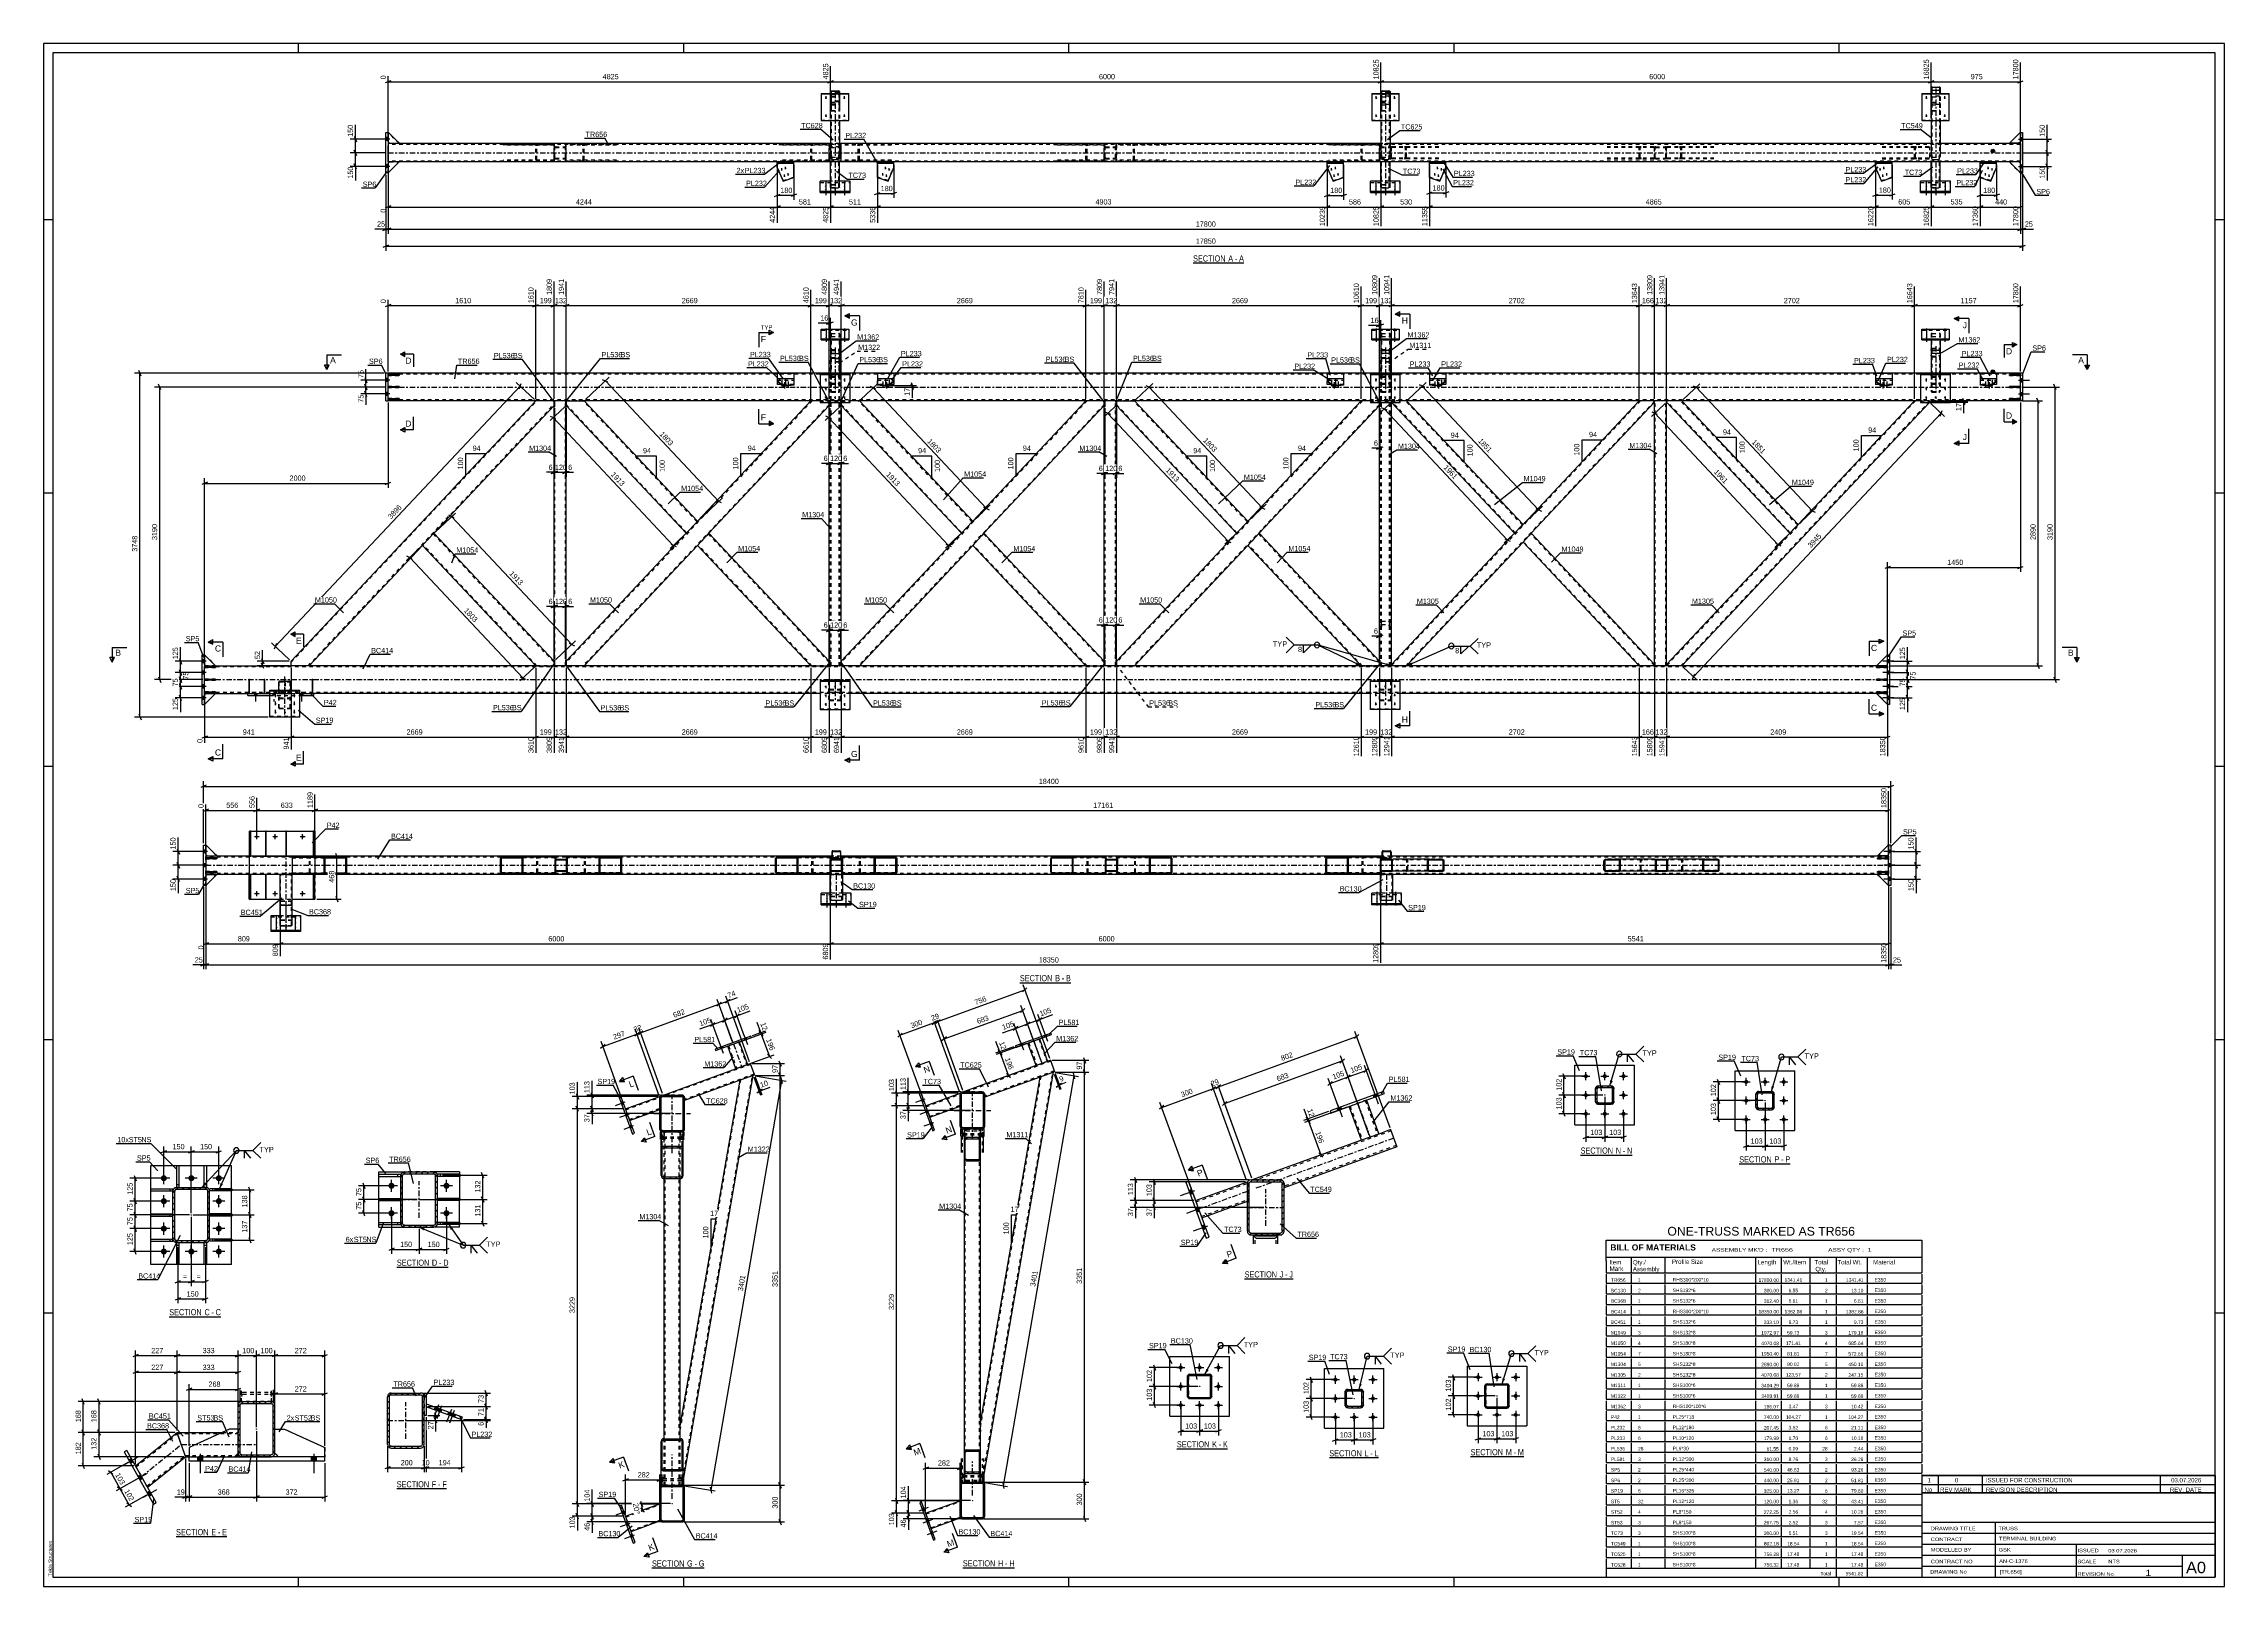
# Paper-space layout 'Layout1' of a CAD drawing. Header units: millimetres. Extents: x 0 to 1189, y 0 to 841.
# The model-space entities are those that its viewports show. They can reach past a viewport. Long polylines and large blocks are cut down to what shows.
import ezdxf

# ---------------------------------------------------------------- set-up
doc = ezdxf.new("R2010")
doc.units = ezdxf.units.MM
doc.linetypes.add('DXK_LINE_DOT2', pattern=[3.9198, 1.9599, -1.9599])
doc.linetypes.add('DXK_LINE_DOT3', pattern=[5.9187, 2.979, -0.9799, 0.9799, -0.9799])
doc.layers.add('Viewport layer', color=7, linetype='Continuous', plot=False)
doc.styles.add('Arial', font='ARIAL.TTF', dxfattribs={"height": 0.2})
doc.styles.add('Arial Bold', font='ARIALBD.TTF', dxfattribs={"height": 0.2})
doc.styles.add('Arial Narrow', font='ARIALN.TTF', dxfattribs={"height": 0.2})

# ---------------------------------------------------------------- blocks, each defined once
blk = doc.blocks.new('Unknown-761542699-18 - 3556')
at = {"color": 6, "linetype": 'Continuous'}
blk.add_line((467, -486.1), (493.4, -486.1), dxfattribs=at)
at = {"color": 0, "linetype": 'Continuous'}
blk.add_wipeout([(485.1, -485.4), (485.1, -481.9), (467, -481.9), (467, -485.4)], dxfattribs=at)
blk.add_wipeout([(488.1, -485.4), (488.1, -481.9), (486.1, -481.9), (486.1, -485.4)], dxfattribs=at)
blk.add_wipeout([(490.4, -485.4), (490.4, -481.9), (489.1, -481.9), (489.1, -485.4)], dxfattribs=at)
at = {"color": 7, "linetype": 'Continuous', "style": 'Arial Narrow'}
blk.add_text('SECTION ', height=3.34, dxfattribs=at).set_placement((467, -485.4))
at = {"color": 0, "linetype": 'Continuous'}
blk.add_wipeout([(493.4, -485.4), (493.4, -481.9), (491.4, -481.9), (491.4, -485.4)], dxfattribs=at)
at = {"color": 7, "linetype": 'Continuous', "style": 'Arial Narrow'}
for s, p in [('J', (486.1, -485.4)), ('-', (489.1, -485.4)), ('J', (491.4, -485.4))]:
    blk.add_text(s, height=3.34, dxfattribs=at).set_placement(p)
blk = doc.blocks.new('Unknown-761542699-1162')
at = {"color": 5, "linetype": 'Continuous'}
for p, q in [((1001.2, 187.2), (-187.8, 187.2)), ((-187.8, 187.2), (-187.8, -653.8)), ((996.2, 182.2), (-182.8, 182.2)), ((-182.8, 182.2), (-182.8, -648.8)), ((-48.8, 182.2), (-48.8, 187.2)), ((161.2, 182.2), (161.2, 187.2)), ((371.2, 182.2), (371.2, 187.2)), ((581.2, 182.2), (581.2, 187.2)), ((791.2, 182.2), (791.2, 187.2)), ((996.2, -648.8), (996.2, 182.2)), ((1001.2, -653.8), (1001.2, 187.2)), ((-182.8, 91.2), (-187.8, 91.2)), ((1001.2, 91.2), (996.2, 91.2)), ((-182.8, -57.8), (-187.8, -57.8)), ((1001.2, -57.8), (996.2, -57.8)), ((-182.8, -206.8), (-187.8, -206.8)), ((1001.2, -206.8), (996.2, -206.8)), ((-182.8, -355.8), (-187.8, -355.8)), ((1001.2, -355.8), (996.2, -355.8)), ((-182.8, -504.8), (-187.8, -504.8)), ((1001.2, -504.8), (996.2, -504.8)), ((-187.8, -653.8), (1001.2, -653.8)), ((-182.8, -648.8), (996.2, -648.8)), ((-48.8, -653.8), (-48.8, -648.8)), ((161.2, -653.8), (161.2, -648.8)), ((371.2, -653.8), (371.2, -648.8)), ((581.2, -653.8), (581.2, -648.8)), ((791.2, -653.8), (791.2, -648.8))]:
    blk.add_line(p, q, dxfattribs=at)
at = {"color": 174, "linetype": 'Continuous', "style": 'Arial'}
blk.add_text('Tekla Structures', height=1.91, rotation=90, dxfattribs=at).set_placement((-183.3, -648.3))
blk = doc.blocks.new('Unknown-761542699-35764')
at = {"color": 7, "linetype": 'Continuous'}
for p, q in [((836.2, -593.3), (996.2, -593.3)), ((996.2, -593.3), (836.2, -593.3)), ((836.2, -593.3), (836.2, -598.3)), ((845.2, -593.3), (845.2, -598.3)), ((869.2, -593.3), (869.2, -598.3)), ((966.2, -593.3), (966.2, -598.3)), ((996.2, -593.3), (996.2, -598.3)), ((836.2, -598.3), (996.2, -598.3)), ((836.2, -598.3), (836.2, -602.8)), ((836.2, -598.3), (996.2, -598.3)), ((996.2, -602.8), (836.2, -602.8)), ((845.2, -598.3), (845.2, -602.8)), ((869.2, -598.3), (869.2, -602.8)), ((966.2, -598.3), (966.2, -602.8)), ((996.2, -598.3), (996.2, -602.8))]:
    blk.add_line(p, q, dxfattribs=at)
at = {"color": 7, "linetype": 'Continuous', "style": 'Arial Narrow'}
for s, height, width, p in [('No', 2.39, 1.2, (837.7, -602.3)), ('1', 2.39, 1.196471, (839.4, -597.1)), ('REV MARK', 2.39, 1.2, (846.2, -602.3)), ('0', 2.39, 1.196471, (854.2, -597.1)), ('ISSUED FOR CONSTRUCTION', 2.386, 1.196471, (871.2, -597.1)), ('REVISION DESCRIPTION', 2.386, 1.2, (871.2, -602.3)), ('REV. DATE', 2.39, 1.2, (971.5, -602.3)), ('03.07.2026', 2.39, 1.196471, (972.2, -597.1))]:
    blk.add_text(s, height=height, dxfattribs=dict(at, width=width)).set_placement(p)
blk = doc.blocks.new('Unknown-761542699-35765')
at = {"color": 7, "linetype": 'Continuous'}
for p, q in [((836.2, -602.8), (836.2, -648.8)), ((836.2, -602.8), (996.2, -602.8)), ((996.2, -602.8), (996.2, -648.8)), ((836.2, -618.8), (996.2, -618.8)), ((836.2, -624.8), (996.2, -624.8)), ((876.3, -618.8), (876.3, -648.8)), ((836.2, -630.8), (996.2, -630.8)), ((836.2, -636.8), (996.2, -636.8)), ((920.3, -630.8), (920.3, -648.8)), ((978.3, -648.8), (978.3, -636.8)), ((836.2, -642.8), (978.2, -642.8)), ((836.2, -648.8), (996.2, -648.8))]:
    blk.add_line(p, q, dxfattribs=at)
at = {"color": 7, "style": 'Arial Narrow'}
for s, height, width, p in [('CONTRACT', 1.91, 1.425378, (841.1, -629.1)), ('DRAWING TITLE', 1.909, 1.425378, (841.1, -623.2)), ('TRUSS', 1.91, 1.425378, (878, -623.2)), ('TERMINAL BUILDING', 1.909, 1.425378, (878.3, -628.7)), ('CONTRACT NO', 1.909, 1.425378, (841.1, -641.2)), ('MODELLED BY', 1.909, 1.425378, (841.1, -634.8)), ('GSK', 1.91, 1.425378, (878.1, -634.8)), ('AN-C-1376', 1.91, 1.425378, (878.4, -641)), ('SCALE', 1.91, 1.425378, (921.1, -641.2)), ('ISSUED', 1.91, 1.425378, (921.1, -635.2)), ('03.07.2026', 1.91, 1.425378, (937.9, -635.3)), ('A0', 6.2, 1.25, (980.3, -646.6)), ('DRAWING No', 1.91, 1.425378, (840.8, -646.8)), ('[TR.656]', 1.91, 1.425378, (878.7, -646.8)), ('REVISION No.', 1.909, 1.425378, (921.1, -648)), ('1', 3.34, 1.5, (958.1, -648.1))]:
    blk.add_text(s, height=height, dxfattribs=dict(at, width=width)).set_placement(p)
at = {"color": 7, "linetype": 'Continuous', "style": 'Arial Narrow', "width": 1.425378}
blk.add_text('NTS', height=1.91, dxfattribs=at).set_placement((937.9, -641.2))
blk = doc.blocks.new('Unknown-761542699-35766')
at = {"color": 7, "linetype": 'Continuous'}
for p, q in [((664.2, -465.1), (836.2, -465.1)), ((664.2, -476.3), (664.2, -465.1)), ((664.2, -474.3), (836.2, -474.3)), ((677.7, -474.3), (677.7, -482.8)), ((696.2, -474.3), (696.2, -482.8)), ((745.5, -474.3), (745.5, -482.8)), ((759.5, -474.3), (759.5, -482.8)), ((775.2, -474.3), (775.2, -482.8)), ((789.5, -474.3), (789.5, -482.8)), ((806.5, -474.3), (806.5, -482.8)), ((836.2, -465.1), (836.2, -476.3)), ((664.2, -476.3), (664.2, -481.3)), ((664.2, -481.3), (664.2, -482.8)), ((664.2, -482.8), (836.2, -482.8)), ((664.2, -483.6), (664.2, -488.6)), ((677.7, -483.6), (677.7, -488.6)), ((696.2, -483.6), (696.2, -488.6)), ((745.5, -483.6), (745.5, -488.6)), ((759.5, -483.6), (759.5, -488.6)), ((775.2, -483.6), (775.2, -488.6)), ((789.5, -483.6), (789.5, -488.6)), ((806.5, -483.6), (806.5, -488.6)), ((836.2, -476.3), (836.2, -482.8)), ((836.2, -483.6), (836.2, -488.6)), ((664.2, -488.6), (836.2, -488.6)), ((664.2, -489.3), (664.2, -494.3)), ((664.2, -494.3), (836.2, -494.3)), ((664.2, -495.1), (664.2, -500.1)), ((677.7, -489.3), (677.7, -494.3)), ((677.7, -495.1), (677.7, -500.1)), ((696.2, -489.3), (696.2, -494.3)), ((696.2, -495.1), (696.2, -500.1)), ((745.5, -489.3), (745.5, -494.3)), ((745.5, -495.1), (745.5, -500.1)), ((759.5, -489.3), (759.5, -494.3)), ((759.5, -495.1), (759.5, -500.1)), ((775.2, -489.3), (775.2, -494.3)), ((775.2, -495.1), (775.2, -500.1)), ((789.5, -489.3), (789.5, -494.3)), ((789.5, -495.1), (789.5, -500.1)), ((806.5, -489.3), (806.5, -494.3)), ((806.5, -495.1), (806.5, -500.1)), ((836.2, -489.3), (836.2, -494.3)), ((836.2, -495.1), (836.2, -500.1)), ((664.2, -500.1), (836.2, -500.1)), ((664.2, -500.8), (664.2, -505.8)), ((664.2, -505.8), (836.2, -505.8)), ((664.2, -506.6), (664.2, -511.6)), ((677.7, -500.8), (677.7, -505.8)), ((677.7, -506.6), (677.7, -511.6)), ((696.2, -500.8), (696.2, -505.8)), ((696.2, -506.6), (696.2, -511.6)), ((745.5, -500.8), (745.5, -505.8)), ((745.5, -506.6), (745.5, -511.6)), ((759.5, -500.8), (759.5, -505.8)), ((759.5, -506.6), (759.5, -511.6)), ((775.2, -500.8), (775.2, -505.8)), ((775.2, -506.6), (775.2, -511.6)), ((789.5, -500.8), (789.5, -505.8)), ((789.5, -506.6), (789.5, -511.6)), ((806.5, -500.8), (806.5, -505.8)), ((806.5, -506.6), (806.5, -511.6)), ((836.2, -500.8), (836.2, -505.8)), ((836.2, -506.6), (836.2, -511.6)), ((664.2, -511.6), (836.2, -511.6)), ((664.2, -512.3), (664.2, -517.3)), ((664.2, -517.3), (836.2, -517.3)), ((664.2, -518.1), (664.2, -523.1)), ((664.2, -523.1), (836.2, -523.1)), ((677.7, -512.3), (677.7, -517.3)), ((677.7, -518.1), (677.7, -523.1)), ((696.2, -512.3), (696.2, -517.3)), ((696.2, -518.1), (696.2, -523.1)), ((745.5, -512.3), (745.5, -517.3)), ((745.5, -518.1), (745.5, -523.1)), ((759.5, -512.3), (759.5, -517.3)), ((759.5, -518.1), (759.5, -523.1)), ((775.2, -512.3), (775.2, -517.3)), ((775.2, -518.1), (775.2, -523.1)), ((789.5, -512.3), (789.5, -517.3)), ((789.5, -518.1), (789.5, -523.1)), ((806.5, -512.3), (806.5, -517.3)), ((806.5, -518.1), (806.5, -523.1)), ((836.2, -512.3), (836.2, -517.3)), ((836.2, -518.1), (836.2, -523.1)), ((664.2, -523.8), (664.2, -528.8)), ((664.2, -528.8), (836.2, -528.8)), ((664.2, -529.6), (664.2, -534.6)), ((664.2, -534.6), (836.2, -534.6)), ((677.7, -523.8), (677.7, -528.8)), ((677.7, -529.6), (677.7, -534.6)), ((696.2, -523.8), (696.2, -528.8)), ((696.2, -529.6), (696.2, -534.6)), ((745.5, -523.8), (745.5, -528.8)), ((745.5, -529.6), (745.5, -534.6)), ((759.5, -523.8), (759.5, -528.8)), ((759.5, -529.6), (759.5, -534.6)), ((775.2, -523.8), (775.2, -528.8)), ((775.2, -529.6), (775.2, -534.6)), ((789.5, -523.8), (789.5, -528.8)), ((789.5, -529.6), (789.5, -534.6)), ((806.5, -523.8), (806.5, -528.8)), ((806.5, -529.6), (806.5, -534.6)), ((836.2, -523.8), (836.2, -528.8)), ((836.2, -529.6), (836.2, -534.6)), ((664.2, -535.3), (664.2, -540.3)), ((664.2, -540.3), (836.2, -540.3)), ((664.2, -541.1), (664.2, -546.1)), ((664.2, -546.1), (836.2, -546.1)), ((664.2, -546.8), (664.2, -551.8)), ((677.7, -535.3), (677.7, -540.3)), ((677.7, -541.1), (677.7, -546.1)), ((677.7, -546.8), (677.7, -551.8)), ((696.2, -535.3), (696.2, -540.3)), ((696.2, -541.1), (696.2, -546.1)), ((696.2, -546.8), (696.2, -551.8)), ((745.5, -535.3), (745.5, -540.3)), ((745.5, -541.1), (745.5, -546.1)), ((745.5, -546.8), (745.5, -551.8)), ((759.5, -535.3), (759.5, -540.3)), ((759.5, -541.1), (759.5, -546.1)), ((759.5, -546.8), (759.5, -551.8)), ((775.2, -535.3), (775.2, -540.3)), ((775.2, -541.1), (775.2, -546.1)), ((775.2, -546.8), (775.2, -551.8)), ((789.5, -535.3), (789.5, -540.3)), ((789.5, -541.1), (789.5, -546.1)), ((789.5, -546.8), (789.5, -551.8)), ((806.5, -535.3), (806.5, -540.3)), ((806.5, -541.1), (806.5, -546.1)), ((806.5, -546.8), (806.5, -551.8)), ((836.2, -535.3), (836.2, -540.3)), ((836.2, -541.1), (836.2, -546.1)), ((836.2, -546.8), (836.2, -551.8)), ((664.2, -551.8), (836.2, -551.8)), ((664.2, -552.6), (664.2, -557.6)), ((664.2, -557.6), (836.2, -557.6)), ((664.2, -558.3), (664.2, -563.3)), ((677.7, -552.6), (677.7, -557.6)), ((677.7, -558.3), (677.7, -563.3)), ((696.2, -552.6), (696.2, -557.6)), ((696.2, -558.3), (696.2, -563.3)), ((745.5, -552.6), (745.5, -557.6)), ((745.5, -558.3), (745.5, -563.3)), ((759.5, -552.6), (759.5, -557.6)), ((759.5, -558.3), (759.5, -563.3)), ((775.2, -552.6), (775.2, -557.6)), ((775.2, -558.3), (775.2, -563.3)), ((789.5, -552.6), (789.5, -557.6)), ((789.5, -558.3), (789.5, -563.3)), ((806.5, -552.6), (806.5, -557.6)), ((806.5, -558.3), (806.5, -563.3)), ((836.2, -552.6), (836.2, -557.6)), ((836.2, -558.3), (836.2, -563.3)), ((664.2, -563.3), (836.2, -563.3)), ((664.2, -564.1), (664.2, -569.1)), ((664.2, -569.1), (836.2, -569.1)), ((664.2, -569.8), (664.2, -574.8)), ((677.7, -564.1), (677.7, -569.1)), ((677.7, -569.8), (677.7, -574.8)), ((696.2, -564.1), (696.2, -569.1)), ((696.2, -569.8), (696.2, -574.8)), ((745.5, -564.1), (745.5, -569.1)), ((745.5, -569.8), (745.5, -574.8)), ((759.5, -564.1), (759.5, -569.1)), ((759.5, -569.8), (759.5, -574.8)), ((775.2, -564.1), (775.2, -569.1)), ((775.2, -569.8), (775.2, -574.8)), ((789.5, -564.1), (789.5, -569.1)), ((789.5, -569.8), (789.5, -574.8)), ((806.5, -564.1), (806.5, -569.1)), ((806.5, -569.8), (806.5, -574.8)), ((836.2, -564.1), (836.2, -569.1)), ((836.2, -569.8), (836.2, -574.8)), ((664.2, -574.8), (836.2, -574.8)), ((664.2, -575.6), (664.2, -580.6)), ((664.2, -580.6), (836.2, -580.6)), ((664.2, -581.3), (664.2, -586.3)), ((677.7, -575.6), (677.7, -580.6)), ((677.7, -581.3), (677.7, -586.3)), ((696.2, -575.6), (696.2, -580.6)), ((696.2, -581.3), (696.2, -586.3)), ((745.5, -575.6), (745.5, -580.6)), ((745.5, -581.3), (745.5, -586.3)), ((759.5, -575.6), (759.5, -580.6)), ((759.5, -581.3), (759.5, -586.3)), ((775.2, -575.6), (775.2, -580.6)), ((775.2, -581.3), (775.2, -586.3)), ((789.5, -575.6), (789.5, -580.6)), ((789.5, -581.3), (789.5, -586.3)), ((806.5, -575.6), (806.5, -580.6)), ((806.5, -581.3), (806.5, -586.3)), ((836.2, -575.6), (836.2, -580.6)), ((836.2, -581.3), (836.2, -586.3)), ((664.2, -586.3), (836.2, -586.3)), ((664.2, -587.1), (664.2, -592.1)), ((664.2, -592.1), (836.2, -592.1)), ((664.2, -592.8), (664.2, -597.8)), ((677.7, -587.1), (677.7, -592.1)), ((677.7, -592.8), (677.7, -597.8)), ((696.2, -587.1), (696.2, -592.1)), ((696.2, -592.8), (696.2, -597.8)), ((745.5, -587.1), (745.5, -592.1)), ((745.5, -592.8), (745.5, -597.8)), ((759.5, -587.1), (759.5, -592.1)), ((759.5, -592.8), (759.5, -597.8)), ((775.2, -587.1), (775.2, -592.1)), ((775.2, -592.8), (775.2, -597.8)), ((789.5, -587.1), (789.5, -592.1)), ((789.5, -592.8), (789.5, -597.8)), ((806.5, -587.1), (806.5, -592.1)), ((806.5, -592.8), (806.5, -597.8)), ((836.2, -587.1), (836.2, -592.1)), ((836.2, -592.8), (836.2, -597.8)), ((664.2, -597.8), (836.2, -597.8)), ((664.2, -598.6), (664.2, -603.6)), ((664.2, -603.6), (836.2, -603.6)), ((664.2, -604.3), (664.2, -609.3)), ((677.7, -598.6), (677.7, -603.6)), ((677.7, -604.3), (677.7, -609.3)), ((696.2, -598.6), (696.2, -603.6)), ((696.2, -604.3), (696.2, -609.3)), ((745.5, -598.6), (745.5, -603.6)), ((745.5, -604.3), (745.5, -609.3)), ((759.5, -598.6), (759.5, -603.6)), ((759.5, -604.3), (759.5, -609.3)), ((775.2, -598.6), (775.2, -603.6)), ((775.2, -604.3), (775.2, -609.3)), ((789.5, -598.6), (789.5, -603.6)), ((789.5, -604.3), (789.5, -609.3)), ((806.5, -598.6), (806.5, -603.6)), ((806.5, -604.3), (806.5, -609.3)), ((836.2, -598.6), (836.2, -603.6)), ((836.2, -604.3), (836.2, -609.3)), ((664.2, -609.3), (836.2, -609.3)), ((664.2, -610.1), (664.2, -615.1)), ((664.2, -615.1), (836.2, -615.1)), ((664.2, -615.8), (664.2, -620.8)), ((677.7, -610.1), (677.7, -615.1)), ((677.7, -615.8), (677.7, -620.8)), ((696.2, -610.1), (696.2, -615.1)), ((696.2, -615.8), (696.2, -620.8)), ((745.5, -610.1), (745.5, -615.1)), ((745.5, -615.8), (745.5, -620.8)), ((759.5, -610.1), (759.5, -615.1)), ((759.5, -615.8), (759.5, -620.8)), ((775.2, -610.1), (775.2, -615.1)), ((775.2, -615.8), (775.2, -620.8)), ((789.5, -610.1), (789.5, -615.1)), ((789.5, -615.8), (789.5, -620.8)), ((806.5, -610.1), (806.5, -615.1)), ((806.5, -615.8), (806.5, -620.8)), ((836.2, -610.1), (836.2, -615.1)), ((836.2, -615.8), (836.2, -620.8)), ((664.2, -620.8), (836.2, -620.8)), ((664.2, -621.6), (664.2, -626.6)), ((664.2, -626.6), (836.2, -626.6)), ((664.2, -627.3), (664.2, -632.3)), ((677.7, -621.6), (677.7, -626.6)), ((677.7, -627.3), (677.7, -632.3)), ((696.2, -621.6), (696.2, -626.6)), ((696.2, -627.3), (696.2, -632.3)), ((745.5, -621.6), (745.5, -626.6)), ((745.5, -627.3), (745.5, -632.3)), ((759.5, -621.6), (759.5, -626.6)), ((759.5, -627.3), (759.5, -632.3)), ((775.2, -621.6), (775.2, -626.6)), ((775.2, -627.3), (775.2, -632.3)), ((789.5, -621.6), (789.5, -626.6)), ((789.5, -627.3), (789.5, -632.3)), ((806.5, -621.6), (806.5, -626.6)), ((806.5, -627.3), (806.5, -632.3)), ((836.2, -621.6), (836.2, -626.6)), ((836.2, -627.3), (836.2, -632.3)), ((664.2, -632.3), (836.2, -632.3)), ((664.2, -633.1), (664.2, -638.1)), ((664.2, -638.1), (836.2, -638.1)), ((664.2, -638.8), (664.2, -643.8)), ((677.7, -633.1), (677.7, -638.1)), ((677.7, -638.8), (677.7, -643.8)), ((696.2, -633.1), (696.2, -638.1)), ((696.2, -638.8), (696.2, -643.8)), ((745.5, -633.1), (745.5, -638.1)), ((745.5, -638.8), (745.5, -643.8)), ((759.5, -633.1), (759.5, -638.1)), ((759.5, -638.8), (759.5, -643.8)), ((775.2, -633.1), (775.2, -638.1)), ((775.2, -638.8), (775.2, -643.8)), ((789.5, -633.1), (789.5, -638.1)), ((789.5, -638.8), (789.5, -643.8)), ((806.5, -633.1), (806.5, -638.1)), ((806.5, -638.8), (806.5, -643.8)), ((836.2, -633.1), (836.2, -638.1)), ((836.2, -638.8), (836.2, -643.8)), ((664.2, -643.8), (836.2, -643.8)), ((664.2, -643.8), (836.2, -643.8)), ((664.2, -643.8), (664.2, -648.8)), ((664.2, -648.8), (836.2, -648.8)), ((789.5, -643.8), (789.5, -648.8)), ((806.5, -643.8), (806.5, -648.8)), ((836.2, -643.8), (836.2, -648.8))]:
    blk.add_line(p, q, dxfattribs=at)
at = {"color": 7}
for s, height, style, p in [('BILL OF MATERIALS', 3.34, 'Arial Bold', (666.4, -470.7)), ('Profile Size', 2.388, 'Arial', (700, -478)), ('Mark', 2.39, 'Arial', (666, -481.8))]:
    blk.add_text(s, height=height, dxfattribs=dict(at, style=style)).set_placement(p)
at = {"color": 7, "linetype": 'Continuous', "style": 'Arial Narrow'}
for s, height, width, p in [("ASSEMBLY MK'D :", 1.909, 1.6, (721.7, -471.3)), ('TR656', 1.91, 1.794707, (754.2, -471.3)), ('ASSY QTY :', 1.91, 1.6, (785.2, -471.3)), ('1', 1.91, 1.794707, (806.7, -471.3))]:
    blk.add_text(s, height=height, dxfattribs=dict(at, width=width)).set_placement(p)
at = {"color": 7, "linetype": 'Continuous'}
for s, height, style, p in [('Item', 2.39, 'Arial', (665.9, -478.3)), ('TR656', 1.91, 'Arial', (666.7, -487.7)), ('Assembly', 2.39, 'Arial', (678.7, -482)), ('Qty./', 2.39, 'Arial', (678.7, -478.3)), ('1', 1.91, 'Arial', (681.5, -487.7)), ('RHS300*200*10', 1.91, 'Arial', (700.4, -487.6)), ('Length', 2.39, 'Arial', (746.7, -478.3)), ('17800.00', 1.91, 'Arial', (747.2, -487.8)), ('Wt./Item', 2.39, 'Arial', (760.7, -478.3)), ('1341.41', 1.91, 'Arial', (761.4, -487.7)), ('Total', 2.39, 'Arial', (777.7, -478.3)), ('Qty.', 2.39, 'Arial', (778.2, -482)), ('1', 1.91, 'Arial', (783.4, -487.7)), ('Total Wt.', 2.39, 'Arial', (790.2, -478.3)), ('1341.41', 1.91, 'Arial', (794.8, -487.7)), ('Material', 2.39, 'Arial', (809.7, -478.3)), ('E350', 1.91, 'Arial', (810.5, -487.6)), ('BC130', 1.91, 'Arial', (666.7, -493.5)), ('BC368', 1.91, 'Arial', (666.7, -499.2)), ('2', 1.91, 'Arial', (681.5, -493.5)), ('1', 1.91, 'Arial', (681.5, -499.2)), ('SHS132*6', 1.91, 'Arial', (700.4, -493.4)), ('SHS132*6', 1.91, 'Arial', (700.4, -499.1)), ('300.00', 1.91, 'Arial', (750.1, -493.5)), ('312.40', 1.91, 'Arial', (750.1, -499.3)), ('6.55', 1.91, 'Arial', (763.6, -493.5)), ('6.61', 1.91, 'Arial', (763.6, -499.2)), ('2', 1.91, 'Arial', (783.4, -493.5)), ('1', 1.91, 'Arial', (783.4, -499.2)), ('13.10', 1.91, 'Arial', (797.7, -493.5)), ('6.61', 1.91, 'Arial', (799.2, -499.2)), ('E350', 1.91, 'Arial', (810.5, -493.3)), ('E350', 1.91, 'Arial', (810.5, -499.1)), ('BC414', 1.91, 'Arial', (666.7, -505)), ('BC451', 1.91, 'Arial', (666.7, -510.7)), ('1', 1.91, 'Arial', (681.5, -505)), ('1', 1.91, 'Arial', (681.5, -510.7)), ('SHS132*6', 1.91, 'Arial', (700.4, -510.6)), ('RHS300*200*10', 1.91, 'Arial', (700.4, -504.9)), ('18350.00', 1.91, 'Arial', (747.2, -505)), ('333.10', 1.91, 'Arial', (750.1, -510.8)), ('1382.86', 1.91, 'Arial', (761.4, -505)), ('9.73', 1.91, 'Arial', (763.6, -510.7)), ('1', 1.91, 'Arial', (783.4, -505)), ('1', 1.91, 'Arial', (783.4, -510.7)), ('1382.86', 1.91, 'Arial', (794.8, -505)), ('9.73', 1.91, 'Arial', (799.2, -510.7)), ('E350', 1.91, 'Arial', (810.5, -504.8)), ('E350', 1.91, 'Arial', (810.5, -510.6)), ('M1049', 1.91, 'Arial', (666.7, -516.5)), ('M1050', 1.91, 'Arial', (666.7, -522.2)), ('3', 1.91, 'Arial', (681.5, -516.5)), ('4', 1.91, 'Arial', (681.5, -522.2)), ('SHS132*8', 1.91, 'Arial', (700.4, -516.4)), ('SHS180*8', 1.91, 'Arial', (700.4, -522.1)), ('4070.08', 1.91, 'Arial', (748.7, -522.3)), ('1972.97', 1.91, 'Arial', (748.7, -516.5)), ('171.41', 1.91, 'Arial', (762.1, -522.2)), ('59.73', 1.91, 'Arial', (762.8, -516.5)), ('3', 1.91, 'Arial', (783.4, -516.5)), ('4', 1.91, 'Arial', (783.4, -522.2)), ('179.18', 1.91, 'Arial', (796.2, -516.5)), ('685.64', 1.91, 'Arial', (796.2, -522.2)), ('E350', 1.91, 'Arial', (810.5, -516.3)), ('E350', 1.91, 'Arial', (810.5, -522.1)), ('M1054', 1.91, 'Arial', (666.7, -528)), ('M1304', 1.91, 'Arial', (666.7, -533.7)), ('5', 1.91, 'Arial', (681.5, -533.7)), ('7', 1.91, 'Arial', (681.5, -528)), ('SHS180*8', 1.91, 'Arial', (700.4, -527.9)), ('SHS132*8', 1.91, 'Arial', (700.4, -533.6)), ('2890.00', 1.91, 'Arial', (748.7, -533.8)), ('1950.40', 1.91, 'Arial', (748.7, -528)), ('81.81', 1.91, 'Arial', (762.8, -528)), ('90.02', 1.91, 'Arial', (762.8, -533.7)), ('5', 1.91, 'Arial', (783.4, -533.7)), ('7', 1.91, 'Arial', (783.4, -528)), ('572.66', 1.91, 'Arial', (796.2, -528)), ('450.10', 1.91, 'Arial', (796.2, -533.7)), ('E350', 1.91, 'Arial', (810.5, -527.8)), ('E350', 1.91, 'Arial', (810.5, -533.6)), ('M1305', 1.91, 'Arial', (666.7, -539.5)), ('M1311', 1.91, 'Arial', (666.7, -545.2)), ('2', 1.91, 'Arial', (681.5, -539.5)), ('1', 1.91, 'Arial', (681.5, -545.2)), ('SHS132*8', 1.91, 'Arial', (700.4, -539.4)), ('SHS100*6', 1.91, 'Arial', (700.4, -545.1)), ('4070.08', 1.91, 'Arial', (748.7, -539.5)), ('3404.29', 1.91, 'Arial', (748.7, -545.3)), ('123.57', 1.91, 'Arial', (762.1, -539.5)), ('59.88', 1.91, 'Arial', (762.8, -545.2)), ('2', 1.91, 'Arial', (783.4, -539.5)), ('1', 1.91, 'Arial', (783.4, -545.2)), ('247.15', 1.91, 'Arial', (796.2, -539.5)), ('59.88', 1.91, 'Arial', (797.7, -545.2)), ('E350', 1.91, 'Arial', (810.5, -539.3)), ('E350', 1.91, 'Arial', (810.5, -545.1)), ('M1322', 1.91, 'Arial', (666.7, -551)), ('M1362', 1.91, 'Arial', (666.7, -556.7)), ('3', 1.91, 'Arial', (681.5, -556.7)), ('1', 1.91, 'Arial', (681.5, -551)), ('SHS100*6', 1.91, 'Arial', (700.4, -550.9)), ('RHS100*100*6', 1.91, 'Arial', (700.4, -556.6)), ('3403.91', 1.91, 'Arial', (748.7, -551)), ('196.07', 1.91, 'Arial', (750.1, -556.8)), ('59.88', 1.91, 'Arial', (762.8, -551)), ('3.47', 1.91, 'Arial', (763.6, -556.7)), ('3', 1.91, 'Arial', (783.4, -556.7)), ('1', 1.91, 'Arial', (783.4, -551)), ('59.88', 1.91, 'Arial', (797.7, -551)), ('10.42', 1.91, 'Arial', (797.7, -556.7)), ('E350', 1.91, 'Arial', (810.5, -550.8)), ('E350', 1.91, 'Arial', (810.5, -556.6)), ('P42', 1.91, 'Arial', (666.7, -562.5)), ('PL232', 1.91, 'Arial', (666.7, -568.2)), ('6', 1.91, 'Arial', (681.5, -568.2)), ('1', 1.91, 'Arial', (681.5, -562.5)), ('PL25*718', 1.91, 'Arial', (700.4, -562.4)), ('PL12*180', 1.91, 'Arial', (700.4, -568.1)), ('740.00', 1.91, 'Arial', (750.1, -562.5)), ('207.45', 1.91, 'Arial', (750.1, -568.3)), ('104.27', 1.91, 'Arial', (762.1, -562.5)), ('3.52', 1.91, 'Arial', (763.6, -568.2)), ('1', 1.91, 'Arial', (783.4, -562.5)), ('6', 1.91, 'Arial', (783.4, -568.2)), ('104.27', 1.91, 'Arial', (796.2, -562.5)), ('21.11', 1.91, 'Arial', (797.7, -568.2)), ('E350', 1.91, 'Arial', (810.5, -562.3)), ('E350', 1.91, 'Arial', (810.5, -568.1)), ('PL233', 1.91, 'Arial', (666.7, -574)), ('PL536', 1.91, 'Arial', (666.7, -579.7)), ('6', 1.91, 'Arial', (681.5, -574)), ('28', 1.91, 'Arial', (681.5, -579.7)), ('PL10*120', 1.91, 'Arial', (700.4, -573.9)), ('PL6*30', 1.91, 'Arial', (700.4, -579.6)), ('179.99', 1.91, 'Arial', (750.1, -574)), ('61.55', 1.91, 'Arial', (751.6, -579.8)), ('0.09', 1.91, 'Arial', (763.6, -579.7)), ('1.70', 1.91, 'Arial', (763.6, -574)), ('28', 1.91, 'Arial', (781.9, -579.7)), ('6', 1.91, 'Arial', (783.4, -574)), ('10.18', 1.91, 'Arial', (797.7, -574)), ('2.44', 1.91, 'Arial', (799.2, -579.7)), ('E350', 1.91, 'Arial', (810.5, -573.8)), ('E350', 1.91, 'Arial', (810.5, -579.6)), ('SP5', 1.91, 'Arial', (666.7, -591.2)), ('PL581', 1.91, 'Arial', (666.7, -585.5)), ('3', 1.91, 'Arial', (681.5, -585.5)), ('2', 1.91, 'Arial', (681.5, -591.2)), ('PL12*300', 1.91, 'Arial', (700.4, -585.4)), ('PL25*440', 1.91, 'Arial', (700.4, -591.1)), ('310.00', 1.91, 'Arial', (750.1, -585.5)), ('540.00', 1.91, 'Arial', (750.1, -591.3)), ('46.63', 1.91, 'Arial', (762.8, -591.2)), ('8.76', 1.91, 'Arial', (763.6, -585.5)), ('3', 1.91, 'Arial', (783.4, -585.5)), ('2', 1.91, 'Arial', (783.4, -591.2)), ('93.26', 1.91, 'Arial', (797.7, -591.2)), ('26.28', 1.91, 'Arial', (797.7, -585.5)), ('E350', 1.91, 'Arial', (810.5, -585.3)), ('E350', 1.91, 'Arial', (810.5, -591.1)), ('SP6', 1.91, 'Arial', (666.7, -597)), ('SP19', 1.91, 'Arial', (666.7, -602.7)), ('2', 1.91, 'Arial', (681.5, -597)), ('6', 1.91, 'Arial', (681.5, -602.7)), ('PL25*300', 1.91, 'Arial', (700.4, -596.9)), ('PL16*325', 1.91, 'Arial', (700.4, -602.6)), ('440.00', 1.91, 'Arial', (750.1, -597)), ('325.00', 1.91, 'Arial', (750.1, -602.8)), ('25.91', 1.91, 'Arial', (762.8, -597)), ('13.27', 1.91, 'Arial', (762.8, -602.7)), ('2', 1.91, 'Arial', (783.4, -597)), ('6', 1.91, 'Arial', (783.4, -602.7)), ('51.81', 1.91, 'Arial', (797.7, -597)), ('79.60', 1.91, 'Arial', (797.7, -602.7)), ('E350', 1.91, 'Arial', (810.5, -596.8)), ('E350', 1.91, 'Arial', (810.5, -602.6)), ('ST5', 1.91, 'Arial', (666.7, -608.5)), ('ST52', 1.91, 'Arial', (666.7, -614.2)), ('ST53', 1.91, 'Arial', (666.7, -620)), ('32', 1.91, 'Arial', (681.5, -608.5)), ('4', 1.91, 'Arial', (681.5, -614.2)), ('3', 1.91, 'Arial', (681.5, -620)), ('PL12*120', 1.91, 'Arial', (700.4, -608.4)), ('PL8*150', 1.91, 'Arial', (700.4, -614.1)), ('PL8*150', 1.91, 'Arial', (700.4, -619.9)), ('120.00', 1.91, 'Arial', (750.1, -608.5)), ('272.25', 1.91, 'Arial', (750.1, -614.3)), ('267.75', 1.91, 'Arial', (750.1, -620)), ('2.56', 1.91, 'Arial', (763.6, -614.2)), ('2.52', 1.91, 'Arial', (763.6, -620)), ('1.36', 1.91, 'Arial', (763.6, -608.5)), ('32', 1.91, 'Arial', (781.9, -608.5)), ('4', 1.91, 'Arial', (783.4, -614.2)), ('3', 1.91, 'Arial', (783.4, -620)), ('43.41', 1.91, 'Arial', (797.7, -608.5)), ('10.26', 1.91, 'Arial', (797.7, -614.2)), ('7.57', 1.91, 'Arial', (799.2, -620)), ('E350', 1.91, 'Arial', (810.5, -608.3)), ('E350', 1.91, 'Arial', (810.5, -614.1)), ('E350', 1.91, 'Arial', (810.5, -619.8)), ('TC73', 1.91, 'Arial', (666.7, -625.7)), ('TC549', 1.91, 'Arial', (666.7, -631.5)), ('3', 1.91, 'Arial', (681.5, -625.7)), ('1', 1.91, 'Arial', (681.5, -631.5)), ('SHS100*8', 1.91, 'Arial', (700.4, -625.6)), ('SHS100*8', 1.91, 'Arial', (700.4, -631.4)), ('300.00', 1.91, 'Arial', (750.1, -625.8)), ('802.18', 1.91, 'Arial', (750.1, -631.5)), ('18.54', 1.91, 'Arial', (762.8, -631.5)), ('6.51', 1.91, 'Arial', (763.6, -625.7)), ('3', 1.91, 'Arial', (783.4, -625.7)), ('1', 1.91, 'Arial', (783.4, -631.5)), ('19.54', 1.91, 'Arial', (797.7, -625.7)), ('18.54', 1.91, 'Arial', (797.7, -631.5)), ('E350', 1.91, 'Arial', (810.5, -625.6)), ('E350', 1.91, 'Arial', (810.5, -631.3)), ('TC625', 1.91, 'Arial', (666.7, -637.2)), ('TC628', 1.91, 'Arial', (666.7, -643)), ('1', 1.91, 'Arial', (681.5, -637.2)), ('1', 1.91, 'Arial', (681.5, -643)), ('SHS100*8', 1.91, 'Arial', (700.4, -637.1)), ('SHS100*8', 1.91, 'Arial', (700.4, -642.9)), ('756.28', 1.91, 'Arial', (750.1, -637.3)), ('756.32', 1.91, 'Arial', (750.1, -643)), ('17.48', 1.91, 'Arial', (762.8, -637.2)), ('17.48', 1.91, 'Arial', (762.8, -643)), ('1', 1.91, 'Arial', (783.4, -637.2)), ('1', 1.91, 'Arial', (783.4, -643)), ('17.48', 1.91, 'Arial', (797.7, -637.2)), ('17.48', 1.91, 'Arial', (797.7, -643)), ('E350', 1.91, 'Arial', (810.5, -637.1)), ('E350', 1.91, 'Arial', (810.5, -642.8)), ('Total', 1.91, 'Arial Narrow', (781, -647.8)), ('5541.82', 1.91, 'Arial', (794.7, -647.8))]:
    blk.add_text(s, height=height, dxfattribs=dict(at, style=style)).set_placement(p)
blk = doc.blocks.new('Unknown-761542699-35767')
at = {"color": 2, "linetype": 'Continuous'}
blk.add_line((690.2, -465.1), (807.7, -465.1), dxfattribs=at)
at = {"color": 7, "style": 'Arial'}
blk.add_text('ONE-TRUSS MARKED AS TR656', height=4.775, dxfattribs=at).set_placement((697.5, -462.6))
blk = doc.blocks.new('Unknown-761542699-12 - 4984')
at = {"color": 6, "linetype": 'Continuous'}
blk.add_line((438.9, 67.7), (466.5, 67.7), dxfattribs=at)
at = {"color": 0, "linetype": 'Continuous'}
blk.add_wipeout([(457, 68.4), (457, 71.9), (438.9, 71.9), (438.9, 68.4)], dxfattribs=at)
blk.add_wipeout([(460.6, 68.4), (460.6, 71.9), (458.1, 71.9), (458.1, 68.4)], dxfattribs=at)
at = {"color": 7, "linetype": 'Continuous', "style": 'Arial Narrow'}
blk.add_text('SECTION ', height=3.34, dxfattribs=at).set_placement((438.9, 68.4))
at = {"color": 0, "linetype": 'Continuous'}
blk.add_wipeout([(462.9, 68.4), (462.9, 71.9), (461.7, 71.9), (461.7, 68.4)], dxfattribs=at)
blk.add_wipeout([(466.5, 68.4), (466.5, 71.9), (464, 71.9), (464, 68.4)], dxfattribs=at)
at = {"color": 7, "linetype": 'Continuous', "style": 'Arial Narrow'}
for s, p in [('A', (458.1, 68.4)), ('A', (464, 68.4)), ('-', (461.7, 68.4))]:
    blk.add_text(s, height=3.34, dxfattribs=at).set_placement(p)
blk = doc.blocks.new('Unknown-761542699-13 - 5415')
at = {"color": 6, "linetype": 'Continuous'}
blk.add_line((344.5, -324.7), (372.2, -324.7), dxfattribs=at)
at = {"color": 0, "linetype": 'Continuous'}
blk.add_wipeout([(362.6, -323.9), (362.6, -320.4), (344.5, -320.4), (344.5, -323.9)], dxfattribs=at)
blk.add_wipeout([(366.3, -323.9), (366.3, -320.4), (363.7, -320.4), (363.7, -323.9)], dxfattribs=at)
at = {"color": 7, "linetype": 'Continuous', "style": 'Arial Narrow'}
blk.add_text('SECTION ', height=3.34, dxfattribs=at).set_placement((344.5, -323.9))
at = {"color": 0, "linetype": 'Continuous'}
blk.add_wipeout([(368.6, -323.9), (368.6, -320.4), (367.3, -320.4), (367.3, -323.9)], dxfattribs=at)
blk.add_wipeout([(372.2, -323.9), (372.2, -320.4), (369.6, -320.4), (369.6, -323.9)], dxfattribs=at)
at = {"color": 7, "linetype": 'Continuous', "style": 'Arial Narrow'}
for s, p in [('B', (363.7, -323.9)), ('B', (369.6, -323.9)), ('-', (367.3, -323.9))]:
    blk.add_text(s, height=3.34, dxfattribs=at).set_placement(p)
blk = doc.blocks.new('Unknown-761542699-14 - 3968')
at = {"color": 6, "linetype": 'Continuous'}
blk.add_line((-119.3, -506.8), (-91.2, -506.8), dxfattribs=at)
at = {"color": 0, "linetype": 'Continuous'}
blk.add_wipeout([(-101.2, -506), (-101.2, -502.5), (-119.3, -502.5), (-119.3, -506)], dxfattribs=at)
blk.add_wipeout([(-97.4, -506), (-97.4, -502.5), (-100.1, -502.5), (-100.1, -506)], dxfattribs=at)
at = {"color": 7, "linetype": 'Continuous', "style": 'Arial Narrow'}
blk.add_text('SECTION ', height=3.34, dxfattribs=at).set_placement((-119.3, -506))
at = {"color": 0, "linetype": 'Continuous'}
blk.add_wipeout([(-95, -506), (-95, -502.5), (-96.3, -502.5), (-96.3, -506)], dxfattribs=at)
blk.add_wipeout([(-91.2, -506), (-91.2, -502.5), (-94, -502.5), (-94, -506)], dxfattribs=at)
at = {"color": 7, "linetype": 'Continuous', "style": 'Arial Narrow'}
for s, p in [('C', (-100.1, -506)), ('-', (-96.3, -506)), ('C', (-94, -506))]:
    blk.add_text(s, height=3.34, dxfattribs=at).set_placement(p)
blk = doc.blocks.new('Unknown-761542699-15 - 28109')
at = {"color": 6, "linetype": 'Continuous'}
blk.add_line((143.9, -643.7), (172.4, -643.7), dxfattribs=at)
at = {"color": 0, "linetype": 'Continuous'}
blk.add_wipeout([(162, -643), (162, -639.5), (143.9, -639.5), (143.9, -643)], dxfattribs=at)
blk.add_wipeout([(166, -643), (166, -639.5), (163, -639.5), (163, -643)], dxfattribs=at)
at = {"color": 7, "linetype": 'Continuous', "style": 'Arial Narrow'}
blk.add_text('SECTION ', height=3.34, dxfattribs=at).set_placement((143.9, -643))
at = {"color": 0, "linetype": 'Continuous'}
blk.add_wipeout([(168.3, -643), (168.3, -639.5), (167.1, -639.5), (167.1, -643)], dxfattribs=at)
blk.add_wipeout([(172.4, -643), (172.4, -639.5), (169.4, -639.5), (169.4, -643)], dxfattribs=at)
at = {"color": 7, "linetype": 'Continuous', "style": 'Arial Narrow'}
for s, p in [('G', (163, -643)), ('-', (167.1, -643)), ('G', (169.4, -643))]:
    blk.add_text(s, height=3.34, dxfattribs=at).set_placement(p)
blk = doc.blocks.new('Unknown-761542699-16 - 30233')
at = {"color": 6, "linetype": 'Continuous'}
blk.add_line((4.7, -600.5), (31.9, -600.5), dxfattribs=at)
at = {"color": 0, "linetype": 'Continuous'}
blk.add_wipeout([(22.8, -599.8), (22.8, -596.3), (4.7, -596.3), (4.7, -599.8)], dxfattribs=at)
blk.add_wipeout([(26.2, -599.8), (26.2, -596.3), (23.8, -596.3), (23.8, -599.8)], dxfattribs=at)
blk.add_wipeout([(28.5, -599.8), (28.5, -596.3), (27.2, -596.3), (27.2, -599.8)], dxfattribs=at)
at = {"color": 7, "linetype": 'Continuous', "style": 'Arial Narrow'}
blk.add_text('SECTION ', height=3.34, dxfattribs=at).set_placement((4.7, -599.8))
at = {"color": 0, "linetype": 'Continuous'}
blk.add_wipeout([(31.9, -599.8), (31.9, -596.3), (29.6, -596.3), (29.6, -599.8)], dxfattribs=at)
at = {"color": 7, "linetype": 'Continuous', "style": 'Arial Narrow'}
for s, p in [('F', (23.8, -599.8)), ('-', (27.2, -599.8)), ('F', (29.6, -599.8))]:
    blk.add_text(s, height=3.34, dxfattribs=at).set_placement(p)
blk = doc.blocks.new('Unknown-761542699-17 - 6103')
at = {"color": 6, "linetype": 'Continuous'}
blk.add_line((4.8, -479.8), (32.8, -479.8), dxfattribs=at)
at = {"color": 0, "linetype": 'Continuous'}
blk.add_wipeout([(22.9, -479), (22.9, -475.5), (4.8, -475.5), (4.8, -479)], dxfattribs=at)
blk.add_wipeout([(26.7, -479), (26.7, -475.5), (23.9, -475.5), (23.9, -479)], dxfattribs=at)
at = {"color": 7, "linetype": 'Continuous', "style": 'Arial Narrow'}
blk.add_text('SECTION ', height=3.34, dxfattribs=at).set_placement((4.8, -479))
at = {"color": 0, "linetype": 'Continuous'}
blk.add_wipeout([(29, -479), (29, -475.5), (27.7, -475.5), (27.7, -479)], dxfattribs=at)
blk.add_wipeout([(32.8, -479), (32.8, -475.5), (30.1, -475.5), (30.1, -479)], dxfattribs=at)
at = {"color": 7, "linetype": 'Continuous', "style": 'Arial Narrow'}
for s, p in [('D', (23.9, -479)), ('-', (27.7, -479)), ('D', (30.1, -479))]:
    blk.add_text(s, height=3.34, dxfattribs=at).set_placement(p)
blk = doc.blocks.new('Unknown-761542699-19 - 4332')
at = {"color": 6, "linetype": 'Continuous'}
blk.add_line((-115.6, -626.7), (-87.9, -626.7), dxfattribs=at)
at = {"color": 0, "linetype": 'Continuous'}
blk.add_wipeout([(-97.5, -625.9), (-97.5, -622.4), (-115.6, -622.4), (-115.6, -625.9)], dxfattribs=at)
blk.add_wipeout([(-93.9, -625.9), (-93.9, -622.4), (-96.4, -622.4), (-96.4, -625.9)], dxfattribs=at)
at = {"color": 7, "linetype": 'Continuous', "style": 'Arial Narrow'}
blk.add_text('SECTION ', height=3.34, dxfattribs=at).set_placement((-115.6, -625.9))
at = {"color": 0, "linetype": 'Continuous'}
blk.add_wipeout([(-91.5, -625.9), (-91.5, -622.4), (-92.8, -622.4), (-92.8, -625.9)], dxfattribs=at)
blk.add_wipeout([(-87.9, -625.9), (-87.9, -622.4), (-90.5, -622.4), (-90.5, -625.9)], dxfattribs=at)
at = {"color": 7, "linetype": 'Continuous', "style": 'Arial Narrow'}
for s, p in [('E', (-96.4, -625.9)), ('-', (-92.8, -625.9)), ('E', (-90.5, -625.9))]:
    blk.add_text(s, height=3.34, dxfattribs=at).set_placement(p)
blk = doc.blocks.new('Unknown-761542699-20 - 29409')
at = {"color": 6, "linetype": 'Continuous'}
blk.add_line((313.4, -643.7), (341.5, -643.7), dxfattribs=at)
at = {"color": 0, "linetype": 'Continuous'}
blk.add_wipeout([(331.6, -642.9), (331.6, -639.4), (313.4, -639.4), (313.4, -642.9)], dxfattribs=at)
blk.add_wipeout([(335.4, -642.9), (335.4, -639.4), (332.6, -639.4), (332.6, -642.9)], dxfattribs=at)
at = {"color": 7, "linetype": 'Continuous', "style": 'Arial Narrow'}
blk.add_text('SECTION ', height=3.34, dxfattribs=at).set_placement((313.4, -642.9))
at = {"color": 0, "linetype": 'Continuous'}
blk.add_wipeout([(337.7, -642.9), (337.7, -639.4), (336.4, -639.4), (336.4, -642.9)], dxfattribs=at)
blk.add_wipeout([(341.5, -642.9), (341.5, -639.4), (338.7, -639.4), (338.7, -642.9)], dxfattribs=at)
at = {"color": 7, "linetype": 'Continuous', "style": 'Arial Narrow'}
for s, p in [('H', (332.6, -642.9)), ('-', (336.4, -642.9)), ('H', (338.7, -642.9))]:
    blk.add_text(s, height=3.34, dxfattribs=at).set_placement(p)
blk = doc.blocks.new('Unknown-761542699-21 - 33973')
at = {"color": 6, "linetype": 'Continuous'}
blk.add_line((430.1, -578.8), (457.7, -578.8), dxfattribs=at)
at = {"color": 0, "linetype": 'Continuous'}
blk.add_wipeout([(448.2, -578), (448.2, -574.5), (430.1, -574.5), (430.1, -578)], dxfattribs=at)
blk.add_wipeout([(451.8, -578), (451.8, -574.5), (449.3, -574.5), (449.3, -578)], dxfattribs=at)
at = {"color": 7, "linetype": 'Continuous', "style": 'Arial Narrow'}
blk.add_text('SECTION ', height=3.34, dxfattribs=at).set_placement((430.1, -578))
at = {"color": 0, "linetype": 'Continuous'}
blk.add_wipeout([(454.1, -578), (454.1, -574.5), (452.9, -574.5), (452.9, -578)], dxfattribs=at)
blk.add_wipeout([(457.7, -578), (457.7, -574.5), (455.2, -574.5), (455.2, -578)], dxfattribs=at)
at = {"color": 7, "linetype": 'Continuous', "style": 'Arial Narrow'}
for s, p in [('K', (449.3, -578)), ('-', (452.9, -578)), ('K', (455.2, -578))]:
    blk.add_text(s, height=3.34, dxfattribs=at).set_placement(p)
blk = doc.blocks.new('Unknown-761542699-22 - 34184')
at = {"color": 6, "linetype": 'Continuous'}
blk.add_line((513.2, -583.6), (540, -583.6), dxfattribs=at)
at = {"color": 0, "linetype": 'Continuous'}
blk.add_wipeout([(531.3, -582.9), (531.3, -579.4), (513.2, -579.4), (513.2, -582.9)], dxfattribs=at)
blk.add_wipeout([(534.5, -582.9), (534.5, -579.4), (532.3, -579.4), (532.3, -582.9)], dxfattribs=at)
blk.add_wipeout([(536.8, -582.9), (536.8, -579.4), (535.5, -579.4), (535.5, -582.9)], dxfattribs=at)
at = {"color": 7, "linetype": 'Continuous', "style": 'Arial Narrow'}
blk.add_text('SECTION ', height=3.34, dxfattribs=at).set_placement((513.2, -582.9))
at = {"color": 0, "linetype": 'Continuous'}
blk.add_wipeout([(540, -582.9), (540, -579.4), (537.8, -579.4), (537.8, -582.9)], dxfattribs=at)
at = {"color": 7, "linetype": 'Continuous', "style": 'Arial Narrow'}
for s, p in [('L', (532.3, -582.9)), ('-', (535.5, -582.9)), ('L', (537.8, -582.9))]:
    blk.add_text(s, height=3.34, dxfattribs=at).set_placement(p)
blk = doc.blocks.new('Unknown-761542699-23 - 34426')
at = {"color": 6, "linetype": 'Continuous'}
blk.add_line((590.2, -583), (619.2, -583), dxfattribs=at)
at = {"color": 0, "linetype": 'Continuous'}
blk.add_wipeout([(608.4, -582.3), (608.4, -578.8), (590.2, -578.8), (590.2, -582.3)], dxfattribs=at)
blk.add_wipeout([(612.6, -582.3), (612.6, -578.8), (609.4, -578.8), (609.4, -582.3)], dxfattribs=at)
at = {"color": 7, "linetype": 'Continuous', "style": 'Arial Narrow'}
blk.add_text('SECTION ', height=3.34, dxfattribs=at).set_placement((590.2, -582.3))
at = {"color": 0, "linetype": 'Continuous'}
blk.add_wipeout([(614.9, -582.3), (614.9, -578.8), (613.7, -578.8), (613.7, -582.3)], dxfattribs=at)
blk.add_wipeout([(619.2, -582.3), (619.2, -578.8), (616, -578.8), (616, -582.3)], dxfattribs=at)
at = {"color": 7, "linetype": 'Continuous', "style": 'Arial Narrow'}
for s, p in [('M', (609.4, -582.3)), ('-', (613.7, -582.3)), ('M', (616, -582.3))]:
    blk.add_text(s, height=3.34, dxfattribs=at).set_placement(p)
blk = doc.blocks.new('Unknown-761542699-24 - 34601')
at = {"color": 6, "linetype": 'Continuous'}
blk.add_line((650.2, -418.7), (678.3, -418.7), dxfattribs=at)
at = {"color": 0, "linetype": 'Continuous'}
blk.add_wipeout([(668.3, -417.9), (668.3, -414.4), (650.2, -414.4), (650.2, -417.9)], dxfattribs=at)
blk.add_wipeout([(672.1, -417.9), (672.1, -414.4), (669.4, -414.4), (669.4, -417.9)], dxfattribs=at)
at = {"color": 7, "linetype": 'Continuous', "style": 'Arial Narrow'}
blk.add_text('SECTION ', height=3.34, dxfattribs=at).set_placement((650.2, -417.9))
at = {"color": 0, "linetype": 'Continuous'}
blk.add_wipeout([(674.5, -417.9), (674.5, -414.4), (673.2, -414.4), (673.2, -417.9)], dxfattribs=at)
blk.add_wipeout([(678.3, -417.9), (678.3, -414.4), (675.5, -414.4), (675.5, -417.9)], dxfattribs=at)
at = {"color": 7, "linetype": 'Continuous', "style": 'Arial Narrow'}
for s, p in [('N', (669.4, -417.9)), ('N', (675.5, -417.9)), ('-', (673.2, -417.9))]:
    blk.add_text(s, height=3.34, dxfattribs=at).set_placement(p)
blk = doc.blocks.new('Unknown-761542699-25 - 34784')
at = {"color": 6, "linetype": 'Continuous'}
blk.add_line((736.7, -423.5), (764.4, -423.5), dxfattribs=at)
at = {"color": 0, "linetype": 'Continuous'}
blk.add_wipeout([(754.8, -422.7), (754.8, -419.2), (736.7, -419.2), (736.7, -422.7)], dxfattribs=at)
blk.add_wipeout([(758.4, -422.7), (758.4, -419.2), (755.9, -419.2), (755.9, -422.7)], dxfattribs=at)
at = {"color": 7, "linetype": 'Continuous', "style": 'Arial Narrow'}
blk.add_text('SECTION ', height=3.34, dxfattribs=at).set_placement((736.7, -422.7))
at = {"color": 0, "linetype": 'Continuous'}
blk.add_wipeout([(760.7, -422.7), (760.7, -419.2), (759.5, -419.2), (759.5, -422.7)], dxfattribs=at)
blk.add_wipeout([(764.4, -422.7), (764.4, -419.2), (761.8, -419.2), (761.8, -422.7)], dxfattribs=at)
at = {"color": 7, "linetype": 'Continuous', "style": 'Arial Narrow'}
for s, p in [('P', (755.9, -422.7)), ('-', (759.5, -422.7)), ('P', (761.8, -422.7))]:
    blk.add_text(s, height=3.34, dxfattribs=at).set_placement(p)
blk = doc.blocks.new('Part-761542699-3559 - 3556')
at = {"color": 2, "linetype": 'Continuous'}
for p, q in [((471.9, -467), (471.9, -462.2)), ((472, -462.2), (472, -462.4)), ((472.9, -462.4), (472.9, -462.2)), ((473.2, -462.6), (472.9, -462.4)), ((472.9, -463.7), (473.5, -463.9)), ((473.5, -462.7), (473.2, -462.6)), ((473.5, -462.7), (483.5, -462.7)), ((483.8, -462.6), (483.5, -462.7)), ((483.5, -463.9), (484.1, -463.7)), ((484.1, -462.4), (483.8, -462.6)), ((484.1, -462.2), (484.1, -462.4)), ((485, -462.4), (485, -462.2)), ((485.1, -467), (485.1, -462.2)), ((473.5, -463.9), (483.5, -463.9))]:
    blk.add_line(p, q, dxfattribs=at)
at = {"color": 7, "linetype": 'DXK_LINE_DOT2'}
for p, q in [((471.9, -462.2), (472, -462.2)), ((472, -462.2), (472.9, -462.2)), ((472.7, -467), (472.7, -462.2)), ((485.1, -462.2), (484.1, -462.2)), ((484.3, -467), (484.3, -462.2))]:
    blk.add_line(p, q, dxfattribs=at)
at = {"color": 2, "linetype": 'Continuous'}
for centre, start, end in [((474.1, -461.9), 193.2949, 235.5336), ((482.9, -461.9), 304.4664, 346.7051)]:
    blk.add_arc(centre, 2.13, start, end, dxfattribs=at)
blk = doc.blocks.new('Bolt-761542699-3755 - 3556')
at = {"linetype": 'Continuous'}
for points in [[(539.2, -385.4), (537.1, -386.1), (537.5, -387.2), (539.6, -386.5)], [(519.4, -392.5), (517.4, -393.3), (517.8, -394.4), (519.8, -393.7)]]:
    blk.add_hatch(color=1, dxfattribs=at).paths.add_polyline_path(points)
at = {"color": 1, "linetype": 'Continuous'}
for p, q in [((517.5, -390.6), (520.2, -397.9)), ((537.1, -386.1), (537.5, -387.2)), ((537.3, -383.4), (539.9, -390.7)), ((539.2, -385.4), (539.6, -386.5)), ((517.4, -393.3), (517.8, -394.4)), ((519.4, -392.5), (519.8, -393.7))]:
    blk.add_line(p, q, dxfattribs=at)
blk = doc.blocks.new('Part-761542699-3578 - 3556')
at = {"color": 2, "linetype": 'Continuous'}
for p, q in [((440.3, -443.5), (468.5, -433.2)), ((468.5, -433.2), (468.5, -434.2)), ((443.7, -452.9), (468.5, -443.9))]:
    blk.add_line(p, q, dxfattribs=at)
at = {"color": 7, "linetype": 'DXK_LINE_DOT2'}
for p, q in [((440.6, -444.2), (468.5, -434.1)), ((468.5, -434.2), (468.5, -443.9)), ((440.3, -443.5), (443.7, -452.9)), ((443.4, -452.1), (468.5, -443))]:
    blk.add_line(p, q, dxfattribs=at)
at = {"color": 7, "linetype": 'DXK_LINE_DOT3'}
blk.add_line((468.5, -438.5), (442, -448.2), dxfattribs=at)
blk = doc.blocks.new('Part-761542699-3614 - 3556')
at = {"color": 2, "linetype": 'Continuous'}
for p, q in [((434.9, -433.5), (436.4, -432.9)), ((434.9, -433.5), (446.1, -464)), ((447.6, -463.4), (436.4, -432.9)), ((446.1, -464), (447.6, -463.4))]:
    blk.add_line(p, q, dxfattribs=at)
blk = doc.blocks.new('Part-761542699-3629 - 3556')
at = {"color": 2, "linetype": 'Continuous'}
for p, q in [((530.7, -410.6), (471.2, -432.2)), ((550, -414.2), (488.5, -436.6)), ((546.6, -404.8), (540.1, -407.2)), ((546.6, -404.8), (550, -414.2))]:
    blk.add_line(p, q, dxfattribs=at)
at = {"color": 7, "linetype": 'DXK_LINE_DOT3'}
blk.add_line((548.3, -409.5), (472.9, -436.9), dxfattribs=at)
at = {"color": 7, "linetype": 'DXK_LINE_DOT2'}
for p, q in [((546.9, -405.5), (473.6, -432.2)), ((549.8, -413.4), (488.5, -435.7)), ((540.1, -407.2), (530.7, -410.6)), ((546.8, -405.2), (546.6, -404.8)), ((486.5, -432.2), (471.2, -432.2)), ((486.5, -432.2), (487.3, -432.4)), ((487.3, -432.4), (486.5, -432.2)), ((486.5, -432.2), (487.3, -432.4)), ((487.3, -432.4), (486.5, -432.2)), ((488.3, -433.5), (488.5, -434.2)), ((488.5, -434.2), (488.3, -433.5)), ((488.3, -433.5), (488.5, -434.2)), ((488.5, -434.2), (488.3, -433.5)), ((488.5, -434.2), (488.5, -436.6))]:
    blk.add_line(p, q, dxfattribs=at)
blk.add_arc((486.5, -434.2), 2, 22.5, 67.5, dxfattribs=at)
blk.add_arc((486.5, -434.2), 2, 22.5, 67.5, dxfattribs=at)
blk.add_arc((486.5, -434.2), 2, 22.5, 67.5, dxfattribs=at)
blk.add_arc((486.5, -434.2), 2, 22.5, 67.5, dxfattribs=at)
blk = doc.blocks.new('Part-761542699-3657 - 3556')
at = {"linetype": 'Continuous'}
h = blk.add_hatch(dxfattribs=at)
h.set_pattern_fill('', scale=0.7, style=0, pattern_type=0)
h.set_pattern_definition([(45, (468.4879, -460.2191), (-1.57154, 1.57154), [])])
h.paths.add_polyline_path([(468.5, -434.2), (468.5, -460.2), (468.6, -461), (469.1, -461.6), (469.7, -462.1), (470.5, -462.2), (486.5, -462.2), (487.3, -462.1), (487.9, -461.6), (488.3, -461), (488.5, -460.2), (488.5, -434.2), (488.3, -433.5), (487.9, -432.8), (487.3, -432.4), (486.5, -432.2), (470.5, -432.2), (469.7, -432.4), (469.1, -432.8), (468.6, -433.5)])
h.paths.add_polyline_path([(469.8, -433.5), (470.1, -433.3), (470.5, -433.2), (486.5, -433.2), (486.9, -433.3), (487.2, -433.5), (487.4, -433.8), (487.5, -434.2), (487.5, -460.2), (487.4, -460.6), (487.2, -460.9), (486.9, -461.1), (486.5, -461.2), (470.5, -461.2), (470.1, -461.1), (469.8, -460.9), (469.6, -460.6), (469.5, -460.2), (469.5, -434.2), (469.6, -433.8)])
at = {"color": 2, "linetype": 'Continuous'}
for p, q in [((468.6, -433.5), (468.5, -434.2)), ((468.5, -460.2), (468.5, -434.2)), ((469.5, -434.2), (469.6, -433.8)), ((469.5, -460.2), (469.5, -434.2)), ((470.5, -432.2), (469.7, -432.4)), ((470.1, -433.3), (470.5, -433.2)), ((470.5, -432.2), (486.5, -432.2)), ((470.5, -433.2), (486.5, -433.2)), ((487.3, -432.4), (486.5, -432.2)), ((486.5, -433.2), (486.9, -433.3)), ((487.4, -433.8), (487.5, -434.2)), ((487.5, -460.2), (487.5, -434.2)), ((488.5, -434.2), (488.3, -433.5)), ((488.5, -460.2), (488.5, -434.2)), ((468.5, -460.2), (468.6, -461)), ((469.6, -460.6), (469.5, -460.2)), ((469.7, -462.1), (470.5, -462.2)), ((470.5, -461.2), (470.1, -461.1)), ((470.5, -461.2), (486.5, -461.2)), ((470.5, -462.2), (486.5, -462.2)), ((486.9, -461.1), (486.5, -461.2)), ((486.5, -462.2), (487.3, -462.1)), ((487.5, -460.2), (487.4, -460.6)), ((488.3, -461), (488.5, -460.2))]:
    blk.add_line(p, q, dxfattribs=at)
at = {"color": 7, "linetype": 'DXK_LINE_DOT3'}
for p, q in [((478.5, -457.2), (478.5, -437.2)), ((468.5, -447.2), (488.5, -447.2))]:
    blk.add_line(p, q, dxfattribs=at)
at = {"color": 2, "linetype": 'Continuous'}
for centre, radius, start, end in [((470.5, -434.2), 2, 112.5, 157.5), ((470.5, -434.2), 1, 112.5, 157.5), ((486.5, -434.2), 1, 22.5, 67.5), ((486.5, -434.2), 2, 22.5, 67.5), ((470.5, -460.2), 2, 202.5, 247.5), ((470.5, -460.2), 1, 202.5, 247.5), ((486.5, -460.2), 1, 292.5, 337.5), ((486.5, -460.2), 2, 292.5, 337.5)]:
    blk.add_arc(centre, radius, start, end, dxfattribs=at)
blk = doc.blocks.new('Bolt-761542699-3687 - 3556')
at = {"linetype": 'Continuous'}
for points in [[(438.9, -439.6), (438.1, -437.5), (436.6, -438.1), (437.4, -440.1)], [(438.9, -439.6), (438.1, -437.5), (436.6, -438.1), (437.4, -440.1)], [(438.9, -439.6), (438.1, -437.5), (436.6, -438.1), (437.4, -440.1)], [(442.4, -449.2), (441.6, -447.1), (440.1, -447.7), (440.9, -449.8)], [(442.4, -449.2), (441.6, -447.1), (440.1, -447.7), (440.9, -449.8)], [(445.9, -458.8), (445.1, -456.8), (443.6, -457.3), (444.4, -459.4)], [(445.9, -458.8), (445.1, -456.8), (443.6, -457.3), (444.4, -459.4)], [(445.9, -458.8), (445.1, -456.8), (443.6, -457.3), (444.4, -459.4)]]:
    blk.add_hatch(color=1, dxfattribs=at).paths.add_polyline_path(points)
at = {"color": 1, "linetype": 'Continuous'}
for p, q in [((439.7, -438.1), (431.9, -440.9)), ((439.7, -438.1), (431.9, -440.9)), ((439.7, -438.1), (431.9, -440.9)), ((438.1, -437.5), (436.6, -438.1)), ((438.1, -437.5), (436.6, -438.1)), ((438.1, -437.5), (436.6, -438.1)), ((438.9, -439.6), (437.4, -440.1)), ((438.9, -439.6), (437.4, -440.1)), ((438.9, -439.6), (437.4, -440.1)), ((443.2, -447.7), (435.4, -450.6)), ((443.2, -447.7), (435.4, -450.6)), ((441.6, -447.1), (440.1, -447.7)), ((441.6, -447.1), (440.1, -447.7)), ((442.4, -449.2), (440.9, -449.8)), ((442.4, -449.2), (440.9, -449.8)), ((446.7, -457.4), (438.9, -460.2)), ((446.7, -457.4), (438.9, -460.2)), ((446.7, -457.4), (438.9, -460.2)), ((445.1, -456.8), (443.6, -457.3)), ((445.1, -456.8), (443.6, -457.3)), ((445.1, -456.8), (443.6, -457.3)), ((445.9, -458.8), (444.4, -459.4)), ((445.9, -458.8), (444.4, -459.4)), ((445.9, -458.8), (444.4, -459.4))]:
    blk.add_line(p, q, dxfattribs=at)
blk = doc.blocks.new('Bolt-761542699-3699 - 3556')
at = {"linetype": 'Continuous'}
for points in [[(539.2, -385.4), (537.1, -386.1), (537.5, -387.2), (539.6, -386.5)], [(519.4, -392.5), (517.4, -393.3), (517.8, -394.4), (519.8, -393.7)]]:
    blk.add_hatch(color=1, dxfattribs=at).paths.add_polyline_path(points)
at = {"color": 1, "linetype": 'Continuous'}
for p, q in [((517.5, -390.6), (520.2, -397.9)), ((537.1, -386.1), (537.5, -387.2)), ((537.3, -383.4), (539.9, -390.7)), ((539.2, -385.4), (539.6, -386.5)), ((517.4, -393.3), (517.8, -394.4)), ((519.4, -392.5), (519.8, -393.7))]:
    blk.add_line(p, q, dxfattribs=at)
blk = doc.blocks.new('Part-761542699-3728 - 3556')
at = {"color": 7, "linetype": 'DXK_LINE_DOT2'}
for p, q in [((533.4, -388.7), (524, -392.2)), ((524, -392.2), (524, -392.2)), ((524, -392.2), (524, -392.2)), ((524.5, -392), (531.2, -410.4)), ((532.8, -388.9), (539.5, -407.4)), ((533.4, -388.8), (533.4, -388.7)), ((533.4, -388.7), (533.4, -388.8)), ((539.5, -407.4), (539.4, -407.4)), ((539.4, -407.4), (539.5, -407.4)), ((539.5, -407.4), (539.5, -407.4)), ((539.5, -407.4), (539.5, -407.4))]:
    blk.add_line(p, q, dxfattribs=at)
at = {"color": 2, "linetype": 'Continuous'}
for p, q in [((530.7, -410.6), (524, -392.2)), ((533.4, -388.8), (540.1, -407.2)), ((540.1, -407.2), (530.7, -410.6))]:
    blk.add_line(p, q, dxfattribs=at)
at = {"color": 7, "linetype": 'DXK_LINE_DOT3'}
blk.add_line((528.7, -390.5), (535.4, -408.9), dxfattribs=at)
blk = doc.blocks.new('Part-761542699-3752 - 3556')
at = {"color": 2, "linetype": 'Continuous'}
for p, q in [((542.8, -384), (513.7, -394.6)), ((514.1, -395.8), (543.2, -385.2)), ((543.2, -385.2), (542.8, -384)), ((513.7, -394.6), (514.1, -395.8))]:
    blk.add_line(p, q, dxfattribs=at)
blk = doc.blocks.new('Part-761542699-1601 - 1399')
at = {"color": 2, "linetype": 'Continuous'}
for p, q in [((884, -6.3), (890, -6.3)), ((884, -6.9), (884, -6.3)), ((890, -6.9), (884, -6.9)), ((890, -6.3), (890, -6.9))]:
    blk.add_line(p, q, dxfattribs=at)
at = {"color": 7, "linetype": 'DXK_LINE_DOT2'}
blk.add_line((889.2, -6.9), (889.2, -6.3), dxfattribs=at)
blk = doc.blocks.new('Bolt-761542699-1491 - 1399')
at = {"linetype": 'Continuous'}
for points in [[(890, 4.6), (890, 2.9), (891.2, 2.9), (891.2, 4.6)], [(890, 4.6), (890, 2.9), (891.2, 2.9), (891.2, 4.6)], [(890, -2.9), (890, -4.6), (891.2, -4.6), (891.2, -2.9)], [(890, -2.9), (890, -4.6), (891.2, -4.6), (891.2, -2.9)]]:
    blk.add_hatch(color=1, dxfattribs=at).paths.add_polyline_path(points)
at = {"color": 1, "linetype": 'Continuous'}
for p, q in [((889, 3.8), (895, 3.8)), ((889, 3.8), (895, 3.8)), ((890, 4.6), (891.2, 4.6)), ((890, 4.6), (891.2, 4.6)), ((890, 2.9), (891.2, 2.9)), ((890, 2.9), (891.2, 2.9)), ((889, -3.8), (895, -3.8)), ((889, -3.8), (895, -3.8)), ((890, -2.9), (891.2, -2.9)), ((890, -2.9), (891.2, -2.9)), ((890, -4.6), (891.2, -4.6)), ((890, -4.6), (891.2, -4.6))]:
    blk.add_line(p, q, dxfattribs=at)
blk = doc.blocks.new('Part-761542699-1427 - 1399')
at = {"color": 7, "linetype": 'DXK_LINE_DOT2'}
for p, q in [((241.3, 15.4), (241.2, 15.3)), ((241.2, -152), (241.2, 15.3)), ((241.2, 13.8), (241.3, 13.7)), ((241.4, 15.5), (241.3, 15.4)), ((241.3, 13.7), (241.4, 13.7)), ((241.6, 15.5), (241.4, 15.5)), ((241.4, 13.7), (241.6, 13.6)), ((241.5, 15.3), (241.6, 15.4)), ((241.5, -152), (241.5, 15.3)), ((241.6, 13.8), (241.5, 13.8)), ((241.8, 15.6), (241.6, 15.5)), ((241.6, 15.4), (241.6, 15.4)), ((241.6, 15.4), (241.7, 15.4)), ((241.6, 13.7), (241.6, 13.8)), ((241.6, 13.7), (241.7, 13.7)), ((241.6, 13.6), (241.8, 13.6)), ((241.7, 15.4), (241.7, 15.4)), ((241.7, 15.4), (241.8, 15.4)), ((241.7, 13.7), (241.8, 13.7)), ((241.7, 13.7), (241.7, 13.7)), ((245.6, 15.6), (241.8, 15.6)), ((245.6, 15.4), (241.8, 15.4)), ((245.6, 13.7), (241.8, 13.7)), ((245.6, 13.6), (241.8, 13.6)), ((245.9, 15.5), (245.6, 15.6)), ((245.6, 15.4), (245.8, 15.4)), ((245.8, 13.7), (245.6, 13.7)), ((245.6, 13.6), (245.9, 13.6)), ((245.8, 15.4), (245.9, 15.4)), ((245.9, 13.7), (245.8, 13.7)), ((246.1, 15.5), (245.9, 15.5)), ((245.9, 15.4), (245.9, 15.4)), ((245.9, 15.4), (245.9, 15.3)), ((245.9, -152), (245.9, 15.3)), ((245.9, 13.8), (245.9, 13.8)), ((245.9, 13.8), (245.9, 13.7)), ((245.9, 13.6), (246.1, 13.7)), ((246.2, 15.4), (246.1, 15.5)), ((246.1, 13.7), (246.2, 13.7)), ((246.2, 15.3), (246.2, 15.4)), ((246.2, -152), (246.2, 15.3)), ((246.2, 13.7), (246.2, 13.8)), ((241.3, -129.9), (241.2, -131.3)), ((241.5, -131.3), (241.6, -130.6)), ((241.8, -127.7), (241.6, -128)), ((241.7, -129.6), (241.8, -129.5)), ((241.8, -127.7), (245.6, -127.7)), ((241.8, -129.5), (245.6, -129.5)), ((245.9, -128), (245.6, -127.7)), ((245.6, -129.5), (245.8, -129.6)), ((245.9, -130.6), (245.9, -131.3)), ((246.2, -131.3), (246.2, -129.9)), ((241.5, -152), (241.2, -152)), ((241.2, -152), (241.3, -152)), ((241.3, -152), (241.4, -152)), ((241.4, -152), (241.6, -152)), ((241.5, -152), (241.5, -152)), ((241.6, -152), (241.5, -152)), ((245.9, -152), (241.6, -152)), ((245.9, -152), (241.6, -152)), ((246.2, -152), (245.9, -152)), ((245.9, -152), (246.1, -152)), ((245.9, -152), (245.9, -152)), ((245.9, -152), (245.9, -152)), ((246.1, -152), (246.2, -152)), ((246.2, -152), (246.2, -152)), ((246.2, -152), (246.2, -152))]:
    blk.add_line(p, q, dxfattribs=at)
for centre, radius, start, end in [((248.4, -130.1), 7.1, 162.5062, 178.1392), ((245.1, -130.7), 3.55, 162.5062, 178.1392), ((242.4, -130.7), 3.55, 1.8608, 17.4938), ((239.1, -130.1), 7.1, 1.8608, 17.4938)]:
    blk.add_arc(centre, radius, start, end, dxfattribs=at)
blk = doc.blocks.new('Part-761542699-1579 - 1399')
at = {"color": 2, "linetype": 'Continuous'}
for p, q in [((0, 0.3), (6, 0.3)), ((0, 0.3), (0, -0.3)), ((6, 0.3), (6, -0.3)), ((6, -0.3), (0, -0.3))]:
    blk.add_line(p, q, dxfattribs=at)
at = {"color": 7, "linetype": 'DXK_LINE_DOT2'}
blk.add_line((0.8, -0.3), (0.8, 0.3), dxfattribs=at)
blk = doc.blocks.new('Part-761542699-1555 - 1399')
at = {"color": 7, "linetype": 'DXK_LINE_DOT2'}
for p, q in [((90.5, -152), (90.5, -148.9)), ((90.8, -148.9), (90.5, -148.9)), ((90.8, -152), (90.5, -152)), ((90.8, -152), (90.8, -148.9))]:
    blk.add_line(p, q, dxfattribs=at)
blk = doc.blocks.new('Part-761542699-1442 - 1399')
at = {"color": 7, "linetype": 'DXK_LINE_DOT2'}
for p, q in [((241.3, 29.1), (241.2, 29)), ((241.2, 29), (241.2, 25.7)), ((241.2, 27.7), (241.3, 27.7)), ((241.4, 29.2), (241.3, 29.1)), ((241.3, 27.7), (241.4, 27.6)), ((241.6, 29.2), (241.4, 29.2)), ((241.4, 27.6), (241.6, 27.5)), ((241.5, 29), (241.6, 29.1)), ((241.5, 29), (241.5, 18.5)), ((241.6, 27.7), (241.5, 27.7)), ((241.8, 29.2), (241.6, 29.2)), ((241.6, 29.1), (241.6, 29.1)), ((241.6, 29.1), (241.7, 29.1)), ((241.7, 27.6), (241.6, 27.7)), ((241.6, 27.7), (241.6, 27.7)), ((241.6, 27.5), (241.8, 27.5)), ((241.7, 29.1), (241.8, 29.1)), ((241.8, 27.6), (241.7, 27.6)), ((241.8, 29.2), (245.6, 29.2)), ((241.8, 29.1), (245.6, 29.1)), ((241.8, 27.6), (245.6, 27.6)), ((241.8, 27.5), (245.6, 27.5)), ((245.9, 29.2), (245.6, 29.2)), ((245.6, 29.1), (245.8, 29.1)), ((245.8, 27.6), (245.6, 27.6)), ((245.6, 27.5), (245.9, 27.5)), ((245.8, 29.1), (245.9, 29.1)), ((245.9, 27.7), (245.8, 27.6)), ((246.1, 29.2), (245.9, 29.2)), ((245.9, 29.1), (245.9, 29.1)), ((245.9, 29.1), (245.9, 29)), ((245.9, 29), (245.9, 18.5)), ((245.9, 27.7), (245.9, 27.7)), ((245.9, 27.7), (245.9, 27.7)), ((245.9, 27.5), (246.1, 27.6)), ((246.2, 29.1), (246.1, 29.2)), ((246.1, 27.6), (246.2, 27.7)), ((246.2, 29), (246.2, 29.1)), ((246.2, 29), (246.2, 25.7)), ((246.2, 27.7), (246.2, 27.7)), ((241.2, 19.8), (241.3, 19.9)), ((241.3, 19.9), (241.4, 20)), ((241.4, 20), (241.6, 20)), ((241.6, 19.9), (241.5, 19.8)), ((241.5, 18.5), (241.6, 18.5)), ((241.6, 20), (241.8, 20)), ((241.7, 19.9), (241.6, 19.9)), ((241.6, 19.9), (241.6, 19.9)), ((241.6, 18.5), (241.6, 18.4)), ((241.6, 18.4), (241.7, 18.4)), ((241.8, 19.9), (241.7, 19.9)), ((241.7, 18.4), (241.8, 18.4)), ((241.8, 20), (245.6, 20)), ((241.8, 19.9), (245.6, 19.9)), ((241.8, 18.4), (245.6, 18.4)), ((245.6, 20), (245.9, 20)), ((245.8, 19.9), (245.6, 19.9)), ((245.6, 18.4), (245.8, 18.4)), ((245.9, 19.9), (245.8, 19.9)), ((245.8, 18.4), (245.9, 18.4)), ((245.9, 20), (246.1, 20)), ((245.9, 19.8), (245.9, 19.9)), ((245.9, 19.9), (245.9, 19.9)), ((245.9, 18.4), (245.9, 18.5)), ((245.9, 18.5), (245.9, 18.5)), ((246.1, 20), (246.2, 19.9)), ((246.2, 19.9), (246.2, 19.8))]:
    blk.add_line(p, q, dxfattribs=at)
at = {"color": 2, "linetype": 'Continuous'}
for p, q in [((241.2, 25.7), (241.2, 18.5)), ((246.2, 25.7), (246.2, 18.5)), ((241.3, 18.4), (241.2, 18.5)), ((241.4, 18.4), (241.3, 18.4)), ((241.6, 18.3), (241.4, 18.4)), ((241.8, 18.3), (241.6, 18.3)), ((241.8, 18.3), (245.6, 18.3)), ((245.9, 18.3), (245.6, 18.3)), ((246.1, 18.4), (245.9, 18.3)), ((246.2, 18.4), (246.1, 18.4)), ((246.2, 18.5), (246.2, 18.4))]:
    blk.add_line(p, q, dxfattribs=at)
blk = doc.blocks.new('Part-761542699-1575 - 1399')
at = {"color": 7, "linetype": 'DXK_LINE_DOT2'}
for p, q in [((6, 6.9), (0, 6.9)), ((0, 6.9), (0, 6.3)), ((0, 6.3), (6, 6.3)), ((0.8, 6.9), (0.8, 6.3)), ((6, 6.3), (6, 6.9))]:
    blk.add_line(p, q, dxfattribs=at)
blk = doc.blocks.new('Part-761542699-1961 - 1399')
at = {"color": 7, "linetype": 'DXK_LINE_DOT2'}
for p, q in [((240.5, -152), (240.5, -148.9)), ((240.8, -148.9), (240.5, -148.9)), ((240.8, -152), (240.5, -152)), ((240.8, -152), (240.8, -148.9))]:
    blk.add_line(p, q, dxfattribs=at)
blk = doc.blocks.new('Part-761542699-1570 - 1399')
at = {"color": 2, "linetype": 'Continuous'}
for p, q in [((-100, -167.7), (-99.3, -167)), ((-100, -173), (-94, -167))]:
    blk.add_line(p, q, dxfattribs=at)
at = {"color": 7, "linetype": 'DXK_LINE_DOT2'}
for p, q in [((-100, -173), (-100, -167.7)), ((-99.3, -167), (-94, -167))]:
    blk.add_line(p, q, dxfattribs=at)
blk = doc.blocks.new('Part-761542699-1511 - 1399')
at = {"color": 7, "linetype": 'DXK_LINE_DOT2'}
for p, q in [((247.1, -7.5), (246.8, -7.5)), ((246.8, -8.4), (246.8, -7.5)), ((247.1, -8.4), (247.1, -7.5))]:
    blk.add_line(p, q, dxfattribs=at)
at = {"color": 2, "linetype": 'Continuous'}
for p, q in [((246.8, -10.6), (246.8, -8.4)), ((247.1, -10.6), (246.8, -10.6)), ((247.1, -8.4), (247.1, -10.6))]:
    blk.add_line(p, q, dxfattribs=at)
blk = doc.blocks.new('Part-761542699-1447 - 1399')
at = {"color": 7, "linetype": 'DXK_LINE_DOT2'}
for p, q in [((541.4, 29.2), (541.3, 29.1)), ((541.3, 29.1), (541.3, 29)), ((541.3, 29), (541.3, 25.7)), ((541.3, 27.7), (541.3, 27.7)), ((541.3, 27.7), (541.4, 27.6)), ((541.6, 29.2), (541.4, 29.2)), ((541.4, 27.6), (541.6, 27.5)), ((541.9, 29.2), (541.6, 29.2)), ((541.6, 29), (541.6, 29.1)), ((541.6, 29.1), (541.6, 29.1)), ((541.6, 29.1), (541.7, 29.1)), ((541.6, 29), (541.6, 18.5)), ((541.7, 27.6), (541.6, 27.7)), ((541.6, 27.7), (541.6, 27.7)), ((541.6, 27.7), (541.6, 27.7)), ((541.6, 27.5), (541.9, 27.5)), ((541.7, 29.1), (541.9, 29.1)), ((541.9, 27.6), (541.7, 27.6)), ((541.9, 29.2), (545.7, 29.2)), ((541.9, 29.1), (545.7, 29.1)), ((541.9, 27.6), (545.7, 27.6)), ((541.9, 27.5), (545.7, 27.5)), ((545.9, 29.2), (545.7, 29.2)), ((545.7, 29.1), (545.8, 29.1)), ((545.8, 27.6), (545.7, 27.6)), ((545.7, 27.5), (545.9, 27.5)), ((545.8, 29.1), (545.9, 29.1)), ((545.9, 27.7), (545.8, 27.6)), ((546.1, 29.2), (545.9, 29.2)), ((545.9, 29.1), (545.9, 29.1)), ((545.9, 29.1), (546, 29)), ((546, 27.7), (545.9, 27.7)), ((545.9, 27.7), (545.9, 27.7)), ((545.9, 27.5), (546.1, 27.6)), ((546, 29), (546, 18.5)), ((546.2, 29.1), (546.1, 29.2)), ((546.1, 27.6), (546.2, 27.7)), ((546.3, 29), (546.2, 29.1)), ((546.2, 27.7), (546.3, 27.7)), ((546.3, 29), (546.3, 25.7)), ((541.3, 19.9), (541.4, 20)), ((541.3, 19.8), (541.3, 19.9)), ((541.4, 20), (541.6, 20)), ((541.6, 20), (541.9, 20)), ((541.7, 19.9), (541.6, 19.9)), ((541.6, 19.9), (541.6, 19.9)), ((541.6, 19.9), (541.6, 19.8)), ((541.6, 18.5), (541.6, 18.5)), ((541.6, 18.5), (541.6, 18.4)), ((541.6, 18.4), (541.7, 18.4)), ((541.9, 19.9), (541.7, 19.9)), ((541.7, 18.4), (541.9, 18.4)), ((541.9, 20), (545.7, 20)), ((545.7, 19.9), (541.9, 19.9)), ((541.9, 18.4), (545.7, 18.4)), ((542.1, 18.3), (542, 18.3)), ((545.5, 18.3), (545.5, 18.3)), ((545.7, 20), (545.9, 20)), ((545.8, 19.9), (545.7, 19.9)), ((545.7, 18.4), (545.8, 18.4)), ((545.9, 19.9), (545.8, 19.9)), ((545.8, 18.4), (545.9, 18.4)), ((545.9, 20), (546.1, 20)), ((546, 19.8), (545.9, 19.9)), ((545.9, 19.9), (545.9, 19.9)), ((545.9, 18.4), (545.9, 18.5)), ((545.9, 18.5), (546, 18.5)), ((546.1, 20), (546.2, 19.9)), ((546.2, 19.9), (546.3, 19.8))]:
    blk.add_line(p, q, dxfattribs=at)
at = {"color": 2, "linetype": 'Continuous'}
for p, q in [((541.3, 25.7), (541.3, 18.5)), ((546.3, 25.7), (546.3, 18.5)), ((541.3, 18.4), (541.3, 18.5)), ((541.4, 18.4), (541.3, 18.4)), ((541.6, 18.3), (541.4, 18.4)), ((541.9, 18.3), (541.6, 18.3)), ((542, 18.3), (541.9, 18.3)), ((545.5, 18.3), (542.1, 18.3)), ((545.5, 18.3), (545.7, 18.3)), ((545.9, 18.3), (545.7, 18.3)), ((546.1, 18.4), (545.9, 18.3)), ((546.2, 18.4), (546.1, 18.4)), ((546.3, 18.5), (546.2, 18.4))]:
    blk.add_line(p, q, dxfattribs=at)
blk = doc.blocks.new('Part-761542699-1452 - 1399')
at = {"color": 7, "linetype": 'DXK_LINE_DOT2'}
for p, q in [((541.4, 15.5), (541.3, 15.4)), ((541.3, 15.4), (541.3, 15.3)), ((541.3, -152), (541.3, 15.3)), ((541.3, 13.8), (541.3, 13.7)), ((541.3, 13.7), (541.4, 13.7)), ((541.6, 15.6), (541.4, 15.5)), ((541.4, 13.7), (541.6, 13.6)), ((541.9, 15.6), (541.6, 15.6)), ((541.6, 15.3), (541.6, 15.4)), ((541.6, 15.4), (541.6, 15.4)), ((541.6, 15.4), (541.7, 15.4)), ((541.6, -152), (541.6, 15.3)), ((541.6, 13.8), (541.7, 13.7)), ((541.6, 13.8), (541.6, 13.8)), ((541.6, 13.8), (541.6, 13.8)), ((541.6, 13.6), (541.9, 13.6)), ((541.7, 15.4), (541.9, 15.5)), ((541.7, 15.4), (541.7, 15.4)), ((541.7, 13.7), (541.9, 13.7)), ((541.7, 13.7), (541.7, 13.7)), ((545.7, 15.6), (541.9, 15.6)), ((545.7, 15.5), (541.9, 15.5)), ((545.7, 13.7), (541.9, 13.7)), ((545.7, 13.6), (541.9, 13.6)), ((545.9, 15.6), (545.7, 15.6)), ((545.7, 15.5), (545.8, 15.4)), ((545.8, 13.7), (545.7, 13.7)), ((545.7, 13.6), (545.9, 13.6)), ((545.8, 15.4), (545.9, 15.4)), ((545.9, 13.8), (545.8, 13.7)), ((546.1, 15.5), (545.9, 15.6)), ((545.9, 15.4), (545.9, 15.4)), ((545.9, 15.4), (546, 15.3)), ((546, 13.8), (545.9, 13.8)), ((545.9, 13.8), (545.9, 13.8)), ((545.9, 13.6), (546.1, 13.7)), ((546, -152), (546, 15.3)), ((546.2, 15.4), (546.1, 15.5)), ((546.1, 13.7), (546.2, 13.7)), ((546.3, 15.3), (546.2, 15.4)), ((546.2, 13.7), (546.3, 13.8)), ((546.3, -152), (546.3, 15.3)), ((541.3, -129.9), (541.3, -131.3)), ((541.9, -127.7), (541.6, -128)), ((541.6, -131.3), (541.6, -130.6)), ((541.7, -129.6), (541.9, -129.5)), ((541.9, -127.7), (545.7, -127.7)), ((541.9, -129.5), (545.7, -129.5)), ((545.9, -128), (545.7, -127.7)), ((545.7, -129.5), (545.8, -129.6)), ((545.9, -130.6), (546, -131.3)), ((546.3, -131.3), (546.2, -129.9)), ((541.6, -152), (541.3, -152)), ((541.3, -152), (541.3, -152)), ((541.3, -152), (541.4, -152)), ((541.4, -152), (541.6, -152)), ((546.1, -152), (541.6, -152)), ((545.9, -152), (541.6, -152)), ((541.6, -152), (541.6, -152)), ((545.9, -152), (546, -152)), ((546.3, -152), (546, -152)), ((546.1, -152), (546.2, -152)), ((546.2, -152), (546.3, -152)), ((546.3, -152), (546.3, -152))]:
    blk.add_line(p, q, dxfattribs=at)
for centre, radius, start, end in [((548.4, -130.1), 7.1, 162.5062, 178.1392), ((545.1, -130.7), 3.55, 162.5062, 178.1392), ((542.4, -130.7), 3.55, 1.8608, 17.4938), ((539.1, -130.1), 7.1, 1.8608, 17.4938)]:
    blk.add_arc(centre, radius, start, end, dxfattribs=at)
blk = doc.blocks.new('Part-761542699-1597 - 1399')
at = {"linetype": 'Continuous'}
blk.add_hatch(color=2, dxfattribs=at).paths.add_polyline_path([(875, 7.5), (874.2, 8.9), (875.8, 8.9)])
at = {"color": 2, "linetype": 'Continuous'}
for p, q in [((890, 7.5), (0, 7.5)), ((875, 7.5), (874.2, 8.9)), ((874.2, 8.9), (875.8, 8.9)), ((875.8, 8.9), (875, 7.5)), ((80.6, -7.5), (0, -7.5)), ((90.5, -7.5), (90.5, -7.5)), ((96.8, -7.5), (90.8, -7.5)), ((230.6, -7.5), (106.9, -7.5)), ((380.6, -7.5), (256.9, -7.5)), ((390.5, -7.5), (390.5, -7.5)), ((396.8, -7.5), (390.8, -7.5)), ((530.6, -7.5), (406.9, -7.5)), ((835.6, -7.5), (551.9, -7.5)), ((890, -7.5), (851.9, -7.5))]:
    blk.add_line(p, q, dxfattribs=at)
at = {"color": 7, "linetype": 'DXK_LINE_DOT2'}
for p, q in [((0, -7.5), (0, 7.5)), ((890, 7), (0, 7)), ((890, -7.5), (890, 7.5)), ((890, -7), (0, -7)), ((90.5, -7.5), (80.6, -7.5)), ((90.8, -7.5), (90.5, -7.5)), ((106.9, -7.5), (96.8, -7.5)), ((256.9, -7.5), (230.6, -7.5)), ((890, -7.5), (380.6, -7.5)), ((390.8, -7.5), (390.5, -7.5)), ((406.9, -7.5), (396.8, -7.5)), ((551.9, -7.5), (530.6, -7.5)), ((851.9, -7.5), (835.6, -7.5))]:
    blk.add_line(p, q, dxfattribs=at)
at = {"color": 7, "linetype": 'DXK_LINE_DOT3'}
blk.add_line((0, 0), (890, 0), dxfattribs=at)
at = {"color": 2, "linetype": 'Continuous'}
blk.add_circle((875, 8.4), 1, dxfattribs=at)
blk = doc.blocks.new('Part-761542699-1947 - 1399')
at = {"color": 2, "linetype": 'Continuous'}
for p, q in [((877, 4.4), (868, 4.4)), ((868, 4.4), (868, 1)), ((868, 1.5), (873.8, 0.9)), ((873.8, 0.3), (868, 1)), ((873.8, 0.9), (877, 3.6)), ((877, 3), (873.8, 0.3)), ((873.8, 0.9), (873.8, 0.3)), ((877, 4.4), (877, 3))]:
    blk.add_line(p, q, dxfattribs=at)
at = {"color": 7, "linetype": 'DXK_LINE_DOT2'}
blk.add_line((868, 3.8), (877, 3.8), dxfattribs=at)
blk = doc.blocks.new('Part-761542699-1564 - 1399')
at = {"color": 2, "linetype": 'Continuous'}
for p, q in [((-100, -146), (-94, -152)), ((-99.3, -152), (-100, -151.2))]:
    blk.add_line(p, q, dxfattribs=at)
at = {"color": 7, "linetype": 'DXK_LINE_DOT2'}
for p, q in [((-100, -151.2), (-100, -146)), ((-94, -152), (-99.3, -152))]:
    blk.add_line(p, q, dxfattribs=at)
blk = doc.blocks.new('Part-761542699-1457 - 1399')
at = {"color": 7, "linetype": 'DXK_LINE_DOT2'}
for p, q in [((841.4, 29.2), (841.3, 29.1)), ((841.3, 29.1), (841.3, 29)), ((841.3, 29), (841.3, 25.7)), ((841.3, 27.7), (841.3, 27.7)), ((841.3, 27.7), (841.4, 27.6)), ((841.6, 29.2), (841.4, 29.2)), ((841.4, 27.6), (841.6, 27.5)), ((841.9, 29.2), (841.6, 29.2)), ((841.6, 29), (841.6, 29.1)), ((841.6, 29.1), (841.6, 29.1)), ((841.6, 29.1), (841.7, 29.1)), ((841.6, 29), (841.6, 18.5)), ((841.7, 27.6), (841.6, 27.7)), ((841.6, 27.7), (841.6, 27.7)), ((841.6, 27.7), (841.6, 27.7)), ((841.6, 27.5), (841.9, 27.5)), ((841.7, 29.1), (841.9, 29.1)), ((841.9, 27.6), (841.7, 27.6)), ((841.9, 29.2), (845.7, 29.2)), ((841.9, 29.1), (845.7, 29.1)), ((841.9, 27.6), (845.7, 27.6)), ((841.9, 27.5), (845.7, 27.5)), ((845.9, 29.2), (845.7, 29.2)), ((845.7, 29.1), (845.8, 29.1)), ((845.8, 27.6), (845.7, 27.6)), ((845.7, 27.5), (845.9, 27.5)), ((845.8, 29.1), (845.9, 29.1)), ((845.9, 27.7), (845.8, 27.6)), ((846.1, 29.2), (845.9, 29.2)), ((845.9, 29.1), (845.9, 29.1)), ((845.9, 29.1), (846, 29)), ((846, 27.7), (845.9, 27.7)), ((845.9, 27.7), (845.9, 27.7)), ((845.9, 27.5), (846.1, 27.6)), ((846, 29), (846, 18.5)), ((846.2, 29.1), (846.1, 29.2)), ((846.1, 27.6), (846.2, 27.7)), ((846.3, 29), (846.2, 29.1)), ((846.2, 27.7), (846.3, 27.7)), ((846.3, 29), (846.3, 25.7)), ((841.3, 19.9), (841.4, 20)), ((841.3, 19.8), (841.3, 19.9)), ((841.4, 20), (841.6, 20)), ((841.6, 20), (841.9, 20)), ((841.7, 19.9), (841.6, 19.9)), ((841.6, 19.9), (841.6, 19.9)), ((841.6, 19.9), (841.6, 19.8)), ((841.6, 18.5), (841.6, 18.5)), ((841.6, 18.5), (841.6, 18.4)), ((841.6, 18.4), (841.7, 18.4)), ((841.9, 19.9), (841.7, 19.9)), ((841.7, 18.4), (841.9, 18.4)), ((841.9, 20), (845.7, 20)), ((845.7, 19.9), (841.9, 19.9)), ((841.9, 18.4), (845.7, 18.4)), ((842.1, 18.3), (842, 18.3)), ((845.5, 18.3), (845.5, 18.3)), ((845.7, 20), (845.9, 20)), ((845.8, 19.9), (845.7, 19.9)), ((845.7, 18.4), (845.8, 18.4)), ((845.9, 19.9), (845.8, 19.9)), ((845.8, 18.4), (845.9, 18.4)), ((845.9, 20), (846.1, 20)), ((846, 19.8), (845.9, 19.9)), ((845.9, 19.9), (845.9, 19.9)), ((845.9, 19.9), (845.9, 19.9)), ((845.9, 18.4), (845.9, 18.5)), ((845.9, 18.5), (846, 18.5)), ((846.1, 20), (846.2, 19.9)), ((846.2, 19.9), (846.3, 19.8))]:
    blk.add_line(p, q, dxfattribs=at)
at = {"color": 2, "linetype": 'Continuous'}
for p, q in [((841.3, 25.7), (841.3, 18.5)), ((846.3, 25.7), (846.3, 18.5)), ((841.3, 18.4), (841.3, 18.5)), ((841.4, 18.4), (841.3, 18.4)), ((841.6, 18.3), (841.4, 18.4)), ((841.9, 18.3), (841.6, 18.3)), ((842, 18.3), (841.9, 18.3)), ((845.5, 18.3), (842.1, 18.3)), ((845.5, 18.3), (845.7, 18.3)), ((845.9, 18.3), (845.7, 18.3)), ((846.1, 18.4), (845.9, 18.3)), ((846.2, 18.4), (846.1, 18.4)), ((846.3, 18.5), (846.2, 18.4))]:
    blk.add_line(p, q, dxfattribs=at)
blk = doc.blocks.new('Part-761542699-1617 - 1399')
at = {"color": 7, "linetype": 'DXK_LINE_DOT2'}
for p, q in [((817.5, -159.2), (811.5, -159.2)), ((811.5, -159.2), (811.5, -159.8)), ((811.5, -159.8), (817.5, -159.8)), ((816.7, -159.8), (816.7, -159.2)), ((817.5, -159.8), (817.5, -159.2))]:
    blk.add_line(p, q, dxfattribs=at)
blk = doc.blocks.new('Bolt-761542699-1478 - 1399')
at = {"linetype": 'Continuous'}
for points in [[(-61.4, -167.8), (-61.3, -167.9), (-61.2, -167.9), (-61.1, -167.9), (-61, -168), (-60.9, -168.1), (-60.9, -168.2), (-60.8, -168.3), (-60.8, -168.4), (-60.9, -168.5), (-60.9, -168.6), (-61, -168.6), (-61.1, -168.7), (-61.2, -168.8), (-61.3, -168.8), (-61.4, -168.8), (-61.5, -168.8), (-61.6, -168.8), (-61.7, -168.7), (-61.8, -168.6), (-61.9, -168.6), (-61.9, -168.5), (-61.9, -168.4), (-61.9, -168.3), (-61.9, -168.2), (-61.9, -168.1), (-61.8, -168), (-61.7, -167.9), (-61.6, -167.9), (-61.5, -167.9)], [(-61.4, -172.3), (-61.3, -172.3), (-61.2, -172.4), (-61.1, -172.4), (-61, -172.5), (-60.9, -172.6), (-60.9, -172.6), (-60.8, -172.7), (-60.8, -172.8), (-60.9, -172.9), (-60.9, -173), (-61, -173.1), (-61.1, -173.2), (-61.2, -173.2), (-61.3, -173.3), (-61.4, -173.3), (-61.5, -173.3), (-61.6, -173.2), (-61.7, -173.2), (-61.8, -173.1), (-61.9, -173), (-61.9, -172.9), (-61.9, -172.8), (-61.9, -172.7), (-61.9, -172.6), (-61.9, -172.6), (-61.8, -172.5), (-61.7, -172.4), (-61.6, -172.4), (-61.5, -172.3)], [(-61.4, -176.8), (-61.3, -176.8), (-61.2, -176.8), (-61.1, -176.9), (-61, -176.9), (-60.9, -177), (-60.9, -177.1), (-60.8, -177.2), (-60.8, -177.3), (-60.9, -177.4), (-60.9, -177.5), (-61, -177.6), (-61.1, -177.7), (-61.2, -177.7), (-61.3, -177.7), (-61.4, -177.7), (-61.5, -177.7), (-61.6, -177.7), (-61.7, -177.7), (-61.8, -177.6), (-61.9, -177.5), (-61.9, -177.4), (-61.9, -177.3), (-61.9, -177.2), (-61.9, -177.1), (-61.9, -177), (-61.8, -176.9), (-61.7, -176.9), (-61.6, -176.8), (-61.5, -176.8)], [(-56.3, -167.8), (-56.1, -167.9), (-56, -167.9), (-55.9, -167.9), (-55.8, -168), (-55.8, -168.1), (-55.7, -168.2), (-55.7, -168.3), (-55.7, -168.4), (-55.7, -168.5), (-55.8, -168.6), (-55.8, -168.6), (-55.9, -168.7), (-56, -168.8), (-56.1, -168.8), (-56.3, -168.8), (-56.4, -168.8), (-56.5, -168.8), (-56.6, -168.7), (-56.7, -168.6), (-56.7, -168.6), (-56.8, -168.5), (-56.8, -168.4), (-56.8, -168.3), (-56.8, -168.2), (-56.7, -168.1), (-56.7, -168), (-56.6, -167.9), (-56.5, -167.9), (-56.4, -167.9)], [(-56.3, -176.8), (-56.1, -176.8), (-56, -176.8), (-55.9, -176.9), (-55.8, -176.9), (-55.8, -177), (-55.7, -177.1), (-55.7, -177.2), (-55.7, -177.3), (-55.7, -177.4), (-55.8, -177.5), (-55.8, -177.6), (-55.9, -177.7), (-56, -177.7), (-56.1, -177.7), (-56.3, -177.7), (-56.4, -177.7), (-56.5, -177.7), (-56.6, -177.7), (-56.7, -177.6), (-56.7, -177.5), (-56.8, -177.4), (-56.8, -177.3), (-56.8, -177.2), (-56.8, -177.1), (-56.7, -177), (-56.7, -176.9), (-56.6, -176.9), (-56.5, -176.8), (-56.4, -176.8)], [(-51.1, -167.8), (-51, -167.9), (-50.9, -167.9), (-50.8, -167.9), (-50.7, -168), (-50.6, -168.1), (-50.6, -168.2), (-50.6, -168.3), (-50.6, -168.4), (-50.6, -168.5), (-50.6, -168.6), (-50.7, -168.6), (-50.8, -168.7), (-50.9, -168.8), (-51, -168.8), (-51.1, -168.8), (-51.2, -168.8), (-51.3, -168.8), (-51.4, -168.7), (-51.5, -168.6), (-51.6, -168.6), (-51.6, -168.5), (-51.7, -168.4), (-51.7, -168.3), (-51.6, -168.2), (-51.6, -168.1), (-51.5, -168), (-51.4, -167.9), (-51.3, -167.9), (-51.2, -167.9)], [(-51.1, -172.3), (-51, -172.3), (-50.9, -172.4), (-50.8, -172.4), (-50.7, -172.5), (-50.6, -172.6), (-50.6, -172.6), (-50.6, -172.7), (-50.6, -172.8), (-50.6, -172.9), (-50.6, -173), (-50.7, -173.1), (-50.8, -173.2), (-50.9, -173.2), (-51, -173.3), (-51.1, -173.3), (-51.2, -173.3), (-51.3, -173.2), (-51.4, -173.2), (-51.5, -173.1), (-51.6, -173), (-51.6, -172.9), (-51.7, -172.8), (-51.7, -172.7), (-51.6, -172.6), (-51.6, -172.6), (-51.5, -172.5), (-51.4, -172.4), (-51.3, -172.4), (-51.2, -172.3)], [(-51.1, -176.8), (-51, -176.8), (-50.9, -176.8), (-50.8, -176.9), (-50.7, -176.9), (-50.6, -177), (-50.6, -177.1), (-50.6, -177.2), (-50.6, -177.3), (-50.6, -177.4), (-50.6, -177.5), (-50.7, -177.6), (-50.8, -177.7), (-50.9, -177.7), (-51, -177.7), (-51.1, -177.7), (-51.2, -177.7), (-51.3, -177.7), (-51.4, -177.7), (-51.5, -177.6), (-51.6, -177.5), (-51.6, -177.4), (-51.7, -177.3), (-51.7, -177.2), (-51.6, -177.1), (-51.6, -177), (-51.5, -176.9), (-51.4, -176.9), (-51.3, -176.8), (-51.2, -176.8)]]:
    blk.add_hatch(color=1, dxfattribs=at).paths.add_polyline_path(points)
at = {"color": 1, "linetype": 'Continuous'}
for p, q in [((-61.4, -169), (-61.4, -167)), ((-61.4, -173.5), (-61.4, -171.5)), ((-61.4, -178), (-61.4, -175.9)), ((-56.3, -169), (-56.3, -167)), ((-56.3, -178), (-56.3, -175.9)), ((-51.1, -169), (-51.1, -167)), ((-51.1, -173.5), (-51.1, -171.5)), ((-51.1, -178), (-51.1, -175.9))]:
    blk.add_line(p, q, dxfattribs=at)
blk = doc.blocks.new('Bolt-761542699-1479 - 1399')
at = {"linetype": 'Continuous'}
for points in [[(238.8, 30.6), (238.6, 30.6), (238.5, 30.6), (238.4, 30.6), (238.3, 30.6), (238.3, 30.6), (238.2, 30.7), (238.2, 30.7), (238.2, 30.8), (238.2, 30.8), (238.3, 30.8), (238.3, 30.9), (238.4, 30.9), (238.5, 30.9), (238.6, 30.9), (238.8, 30.9), (238.9, 30.9), (239, 30.9), (239.1, 30.9), (239.2, 30.9), (239.2, 30.8), (239.3, 30.8), (239.3, 30.8), (239.3, 30.7), (239.3, 30.7), (239.2, 30.6), (239.2, 30.6), (239.1, 30.6), (239, 30.6), (238.9, 30.6)], [(238.8, 27), (238.6, 27), (238.5, 27), (238.4, 27), (238.3, 27), (238.3, 27.1), (238.2, 27.1), (238.2, 27.1), (238.2, 27.2), (238.2, 27.2), (238.3, 27.2), (238.3, 27.3), (238.4, 27.3), (238.5, 27.3), (238.6, 27.3), (238.8, 27.3), (238.9, 27.3), (239, 27.3), (239.1, 27.3), (239.2, 27.3), (239.2, 27.2), (239.3, 27.2), (239.3, 27.2), (239.3, 27.1), (239.3, 27.1), (239.2, 27.1), (239.2, 27), (239.1, 27), (239, 27), (238.9, 27)]]:
    blk.add_hatch(color=1, dxfattribs=at).paths.add_polyline_path(points)
at = {"color": 1, "linetype": 'Continuous'}
for p, q in [((238.8, 31.9), (238.8, 28.2)), ((238.8, 28.3), (238.8, 24.7))]:
    blk.add_line(p, q, dxfattribs=at)
blk = doc.blocks.new('Part-761542699-1561 - 1399')
at = {"color": 2, "linetype": 'Continuous'}
for p, q in [((-100, -166.7), (-100, -166.1)), ((-100, -166.1), (-94, -166.1)), ((-94, -166.1), (-94, -166.7)), ((-94, -166.7), (-100, -166.7))]:
    blk.add_line(p, q, dxfattribs=at)
at = {"color": 7, "linetype": 'DXK_LINE_DOT2'}
blk.add_line((-99.2, -166.7), (-99.2, -166.1), dxfattribs=at)
blk = doc.blocks.new('Part-761542699-1625 - 1399')
at = {"color": 7, "linetype": 'DXK_LINE_DOT2'}
for p, q in [((841.3, 20.8), (841.5, 21)), ((841.3, 20.5), (841.3, 20.8)), ((841.3, 20.5), (841.3, 18.5)), ((841.3, 17), (841.3, 17.3)), ((841.5, 16.7), (841.3, 17)), ((841.5, 21), (841.7, 21.2)), ((841.7, 16.6), (841.5, 16.7)), ((841.7, 21.2), (842.1, 21.2)), ((841.8, 20.7), (841.7, 20.6)), ((841.7, 20.6), (841.7, 20.5)), ((841.7, 20.5), (841.7, 6.2)), ((841.7, 17.1), (841.7, 17.3)), ((841.7, 17), (841.7, 17.1)), ((841.8, 17), (841.7, 17)), ((842.1, 16.5), (841.7, 16.6)), ((841.9, 20.8), (841.8, 20.7)), ((841.8, 17), (841.9, 16.9)), ((842.1, 20.8), (841.9, 20.8)), ((841.9, 16.9), (842.1, 16.9)), ((842.1, 21.2), (845.5, 21.2)), ((842.1, 20.8), (845.5, 20.8)), ((842.1, 16.9), (845.5, 16.9)), ((842.1, 16.5), (845.5, 16.5)), ((845.5, 21.2), (845.8, 21.2)), ((845.6, 20.8), (845.5, 20.8)), ((845.5, 16.9), (845.6, 16.9)), ((845.8, 16.6), (845.5, 16.5)), ((845.7, 20.7), (845.6, 20.8)), ((845.6, 16.9), (845.7, 17)), ((845.8, 20.6), (845.7, 20.7)), ((845.7, 17), (845.8, 17)), ((845.8, 21.2), (846, 21)), ((845.9, 20.5), (845.8, 20.6)), ((845.8, 17.1), (845.9, 17.3)), ((845.8, 17), (845.8, 17.1)), ((846, 16.7), (845.8, 16.6)), ((845.9, 20.5), (845.9, 6.2)), ((846, 21), (846.2, 20.8)), ((846.2, 17), (846, 16.7)), ((846.2, 20.8), (846.3, 20.5)), ((846.3, 17.3), (846.2, 17)), ((846.3, 20.5), (846.3, 18.5)), ((846.3, 7.5), (841.3, 7.5)), ((841.3, 7.5), (841.3, 6.2)), ((841.3, 6.2), (841.3, 5.8)), ((841.7, 6), (841.7, 6.2)), ((841.7, 5.4), (842.1, 5.3)), ((842.1, 5.7), (841.9, 5.8)), ((842.1, 5.7), (845.5, 5.7)), ((842.1, 5.3), (845.5, 5.3)), ((845.6, 5.8), (845.5, 5.7)), ((845.5, 5.3), (845.8, 5.4)), ((845.9, 6.2), (845.8, 6)), ((846.2, 5.8), (846.3, 6.2)), ((846.3, 7.5), (846.3, 6.2))]:
    blk.add_line(p, q, dxfattribs=at)
at = {"color": 2, "linetype": 'Continuous'}
for p, q in [((841.3, 18.5), (841.3, 7.5)), ((846.3, 18.5), (846.3, 7.5))]:
    blk.add_line(p, q, dxfattribs=at)
at = {"color": 7, "linetype": 'DXK_LINE_DOT3'}
blk.add_line((843.8, 22.3), (843.8, 1.7), dxfattribs=at)
at = {"color": 7, "linetype": 'DXK_LINE_DOT2'}
for centre, radius, start, end in [((842.1, 6.1), 0.827, 200.7583, 245.68), ((842.1, 6.2), 0.414, 200.7583, 245.68), ((845.4, 6.2), 0.414, 294.32, 339.2417), ((845.4, 6.1), 0.827, 294.32, 339.2417)]:
    blk.add_arc(centre, radius, start, end, dxfattribs=at)
blk = doc.blocks.new('Bolt-761542699-1480 - 1399')
at = {"linetype": 'Continuous'}
for points in [[(269.7, 1.9), (269.6, 1.9), (269.5, 2), (269.5, 2), (269.4, 2), (269.3, 2), (269.3, 2), (269.3, 2.1), (269.3, 2.1), (269.3, 2.1), (269.3, 2.2), (269.4, 2.2), (269.5, 2.2), (269.5, 2.2), (269.6, 2.2), (269.7, 2.2), (269.8, 2.2), (269.9, 2.2), (270, 2.2), (270.1, 2.2), (270.1, 2.2), (270.2, 2.1), (270.2, 2.1), (270.2, 2.1), (270.2, 2), (270.1, 2), (270.1, 2), (270, 2), (269.9, 2), (269.8, 1.9)], [(271.2, 3.2), (271.1, 3.2), (271.1, 3.2), (271, 3.2), (270.9, 3.3), (270.9, 3.3), (270.8, 3.3), (270.8, 3.3), (270.8, 3.4), (270.8, 3.4), (270.9, 3.4), (270.9, 3.5), (271, 3.5), (271.1, 3.5), (271.1, 3.5), (271.2, 3.5), (271.3, 3.5), (271.4, 3.5), (271.5, 3.5), (271.6, 3.5), (271.6, 3.4), (271.7, 3.4), (271.7, 3.4), (271.7, 3.3), (271.7, 3.3), (271.6, 3.3), (271.6, 3.3), (271.5, 3.2), (271.4, 3.2), (271.3, 3.2)], [(271.8, 1.7), (271.7, 1.7), (271.6, 1.7), (271.6, 1.7), (271.5, 1.7), (271.4, 1.7), (271.4, 1.8), (271.4, 1.8), (271.4, 1.8), (271.4, 1.9), (271.4, 1.9), (271.5, 1.9), (271.6, 1.9), (271.6, 1.9), (271.7, 2), (271.8, 2), (271.9, 2), (272, 1.9), (272.1, 1.9), (272.2, 1.9), (272.2, 1.9), (272.2, 1.9), (272.3, 1.8), (272.3, 1.8), (272.2, 1.8), (272.2, 1.7), (272.2, 1.7), (272.1, 1.7), (272, 1.7), (271.9, 1.7)], [(273.3, 2.9), (273.2, 2.9), (273.1, 2.9), (273.1, 2.9), (273, 3), (272.9, 3), (272.9, 3), (272.9, 3.1), (272.9, 3.1), (272.9, 3.1), (272.9, 3.1), (273, 3.2), (273.1, 3.2), (273.1, 3.2), (273.2, 3.2), (273.3, 3.2), (273.4, 3.2), (273.5, 3.2), (273.6, 3.2), (273.7, 3.2), (273.7, 3.1), (273.8, 3.1), (273.8, 3.1), (273.8, 3.1), (273.8, 3), (273.7, 3), (273.7, 3), (273.6, 2.9), (273.5, 2.9), (273.4, 2.9)]]:
    blk.add_hatch(color=1, dxfattribs=at).paths.add_polyline_path(points)
at = {"color": 1, "linetype": 'Continuous'}
for p, q in [((269.7, 3), (269.7, -0.5)), ((271.2, 4.3), (271.2, 0.8)), ((271.8, 2.7), (271.8, -0.8)), ((273.3, 4), (273.3, 0.5))]:
    blk.add_line(p, q, dxfattribs=at)
blk = doc.blocks.new('Part-761542699-12964 - 1399')
at = {"color": 7, "linetype": 'DXK_LINE_DOT2'}
for p, q in [((540.5, -7.5), (540.8, -7.5)), ((540.5, -7.5), (540.5, -10.6)), ((540.5, -10.6), (540.8, -10.6)), ((540.8, -7.5), (540.8, -10.6))]:
    blk.add_line(p, q, dxfattribs=at)
blk = doc.blocks.new('Bolt-761542699-1481 - 1399')
at = {"linetype": 'Continuous'}
for points in [[(570.7, 1.9), (570.6, 1.9), (570.5, 2), (570.4, 2), (570.4, 2), (570.3, 2), (570.3, 2), (570.2, 2.1), (570.2, 2.1), (570.3, 2.1), (570.3, 2.2), (570.4, 2.2), (570.4, 2.2), (570.5, 2.2), (570.6, 2.2), (570.7, 2.2), (570.8, 2.2), (570.9, 2.2), (571, 2.2), (571, 2.2), (571.1, 2.2), (571.1, 2.1), (571.1, 2.1), (571.1, 2.1), (571.1, 2), (571.1, 2), (571, 2), (571, 2), (570.9, 2), (570.8, 1.9)], [(572.2, 3.2), (572.1, 3.2), (572, 3.2), (571.9, 3.2), (571.9, 3.3), (571.8, 3.3), (571.8, 3.3), (571.8, 3.3), (571.8, 3.4), (571.8, 3.4), (571.8, 3.4), (571.9, 3.5), (571.9, 3.5), (572, 3.5), (572.1, 3.5), (572.2, 3.5), (572.3, 3.5), (572.4, 3.5), (572.5, 3.5), (572.5, 3.5), (572.6, 3.4), (572.6, 3.4), (572.6, 3.4), (572.6, 3.3), (572.6, 3.3), (572.6, 3.3), (572.5, 3.3), (572.5, 3.2), (572.4, 3.2), (572.3, 3.2)], [(572.8, 1.6), (572.7, 1.7), (572.6, 1.7), (572.5, 1.7), (572.4, 1.7), (572.4, 1.7), (572.3, 1.8), (572.3, 1.8), (572.3, 1.8), (572.3, 1.9), (572.4, 1.9), (572.4, 1.9), (572.5, 1.9), (572.6, 1.9), (572.7, 2), (572.8, 2), (572.9, 2), (573, 1.9), (573, 1.9), (573.1, 1.9), (573.2, 1.9), (573.2, 1.9), (573.2, 1.8), (573.2, 1.8), (573.2, 1.8), (573.2, 1.7), (573.1, 1.7), (573, 1.7), (573, 1.7), (572.9, 1.7)], [(574.3, 2.9), (574.2, 2.9), (574.1, 2.9), (574, 2.9), (574, 3), (573.9, 3), (573.9, 3), (573.8, 3.1), (573.8, 3.1), (573.9, 3.1), (573.9, 3.1), (574, 3.2), (574, 3.2), (574.1, 3.2), (574.2, 3.2), (574.3, 3.2), (574.4, 3.2), (574.5, 3.2), (574.5, 3.2), (574.6, 3.2), (574.7, 3.1), (574.7, 3.1), (574.7, 3.1), (574.7, 3.1), (574.7, 3), (574.7, 3), (574.6, 3), (574.5, 2.9), (574.5, 2.9), (574.4, 2.9)]]:
    blk.add_hatch(color=1, dxfattribs=at).paths.add_polyline_path(points)
at = {"color": 1, "linetype": 'Continuous'}
for p, q in [((570.7, 3), (570.7, -0.5)), ((572.2, 4.3), (572.2, 0.8)), ((572.8, 2.7), (572.8, -0.8)), ((574.3, 4), (574.3, 0.5))]:
    blk.add_line(p, q, dxfattribs=at)
blk = doc.blocks.new('Part-761542699-1615 - 1399')
at = {"color": 7, "linetype": 'DXK_LINE_DOT2'}
for p, q in [((811.5, -167), (816.7, -167)), ((817.5, -173), (811.5, -167)), ((816.7, -167), (817.5, -167.7)), ((817.5, -167.7), (817.5, -173))]:
    blk.add_line(p, q, dxfattribs=at)
blk = doc.blocks.new('Bolt-761542699-1482 - 1399')
at = {"linetype": 'Continuous'}
for points in [[(248.8, 30.6), (248.6, 30.6), (248.5, 30.6), (248.4, 30.6), (248.3, 30.6), (248.3, 30.6), (248.2, 30.7), (248.2, 30.7), (248.2, 30.8), (248.2, 30.8), (248.3, 30.8), (248.3, 30.9), (248.4, 30.9), (248.5, 30.9), (248.6, 30.9), (248.8, 30.9), (248.9, 30.9), (249, 30.9), (249.1, 30.9), (249.2, 30.9), (249.2, 30.8), (249.3, 30.8), (249.3, 30.8), (249.3, 30.7), (249.3, 30.7), (249.2, 30.6), (249.2, 30.6), (249.1, 30.6), (249, 30.6), (248.9, 30.6)], [(248.8, 27), (248.6, 27), (248.5, 27), (248.4, 27), (248.3, 27), (248.3, 27.1), (248.2, 27.1), (248.2, 27.1), (248.2, 27.2), (248.2, 27.2), (248.3, 27.2), (248.3, 27.3), (248.4, 27.3), (248.5, 27.3), (248.6, 27.3), (248.8, 27.3), (248.9, 27.3), (249, 27.3), (249.1, 27.3), (249.2, 27.3), (249.2, 27.2), (249.3, 27.2), (249.3, 27.2), (249.3, 27.1), (249.3, 27.1), (249.2, 27.1), (249.2, 27), (249.1, 27), (249, 27), (248.9, 27)]]:
    blk.add_hatch(color=1, dxfattribs=at).paths.add_polyline_path(points)
at = {"color": 1, "linetype": 'Continuous'}
for p, q in [((248.8, 31.9), (248.8, 28.2)), ((248.8, 28.3), (248.8, 24.7))]:
    blk.add_line(p, q, dxfattribs=at)
blk = doc.blocks.new('Part-761542699-1558 - 1399')
at = {"color": 7, "linetype": 'DXK_LINE_DOT2'}
for p, q in [((-94, -166.1), (-100, -166.1)), ((-100, -166.1), (-100, -166.7)), ((-99.2, -166.7), (-99.2, -166.1)), ((-94, -166.7), (-94, -166.1)), ((-100, -166.7), (-94, -166.7))]:
    blk.add_line(p, q, dxfattribs=at)
blk = doc.blocks.new('Bolt-761542699-1483 - 1399')
at = {"linetype": 'Continuous'}
for points in [[(238.6, 4.6), (238.7, 4.6), (238.8, 4.5), (238.9, 4.5), (239, 4.4), (239.1, 4.3), (239.1, 4.2), (239.2, 4.1), (239.2, 4), (239.1, 3.9), (239.1, 3.8), (239, 3.7), (238.9, 3.6), (238.8, 3.6), (238.7, 3.6), (238.6, 3.5), (238.5, 3.6), (238.4, 3.6), (238.3, 3.6), (238.2, 3.7), (238.1, 3.8), (238.1, 3.9), (238.1, 4), (238.1, 4.1), (238.1, 4.2), (238.1, 4.3), (238.2, 4.4), (238.3, 4.5), (238.4, 4.5), (238.5, 4.6)], [(243.7, 4.6), (243.9, 4.6), (244, 4.5), (244.1, 4.5), (244.2, 4.4), (244.2, 4.3), (244.3, 4.2), (244.3, 4.1), (244.3, 4), (244.3, 3.9), (244.2, 3.8), (244.2, 3.7), (244.1, 3.6), (244, 3.6), (243.9, 3.6), (243.7, 3.5), (243.6, 3.6), (243.5, 3.6), (243.4, 3.6), (243.3, 3.7), (243.3, 3.8), (243.2, 3.9), (243.2, 4), (243.2, 4.1), (243.2, 4.2), (243.3, 4.3), (243.3, 4.4), (243.4, 4.5), (243.5, 4.5), (243.6, 4.6)], [(248.9, 4.6), (249, 4.6), (249.1, 4.5), (249.2, 4.5), (249.3, 4.4), (249.4, 4.3), (249.4, 4.2), (249.4, 4.1), (249.4, 4), (249.4, 3.9), (249.4, 3.8), (249.3, 3.7), (249.2, 3.6), (249.1, 3.6), (249, 3.6), (248.9, 3.5), (248.8, 3.6), (248.7, 3.6), (248.6, 3.6), (248.5, 3.7), (248.4, 3.8), (248.4, 3.9), (248.3, 4), (248.3, 4.1), (248.4, 4.2), (248.4, 4.3), (248.5, 4.4), (248.6, 4.5), (248.7, 4.5), (248.8, 4.6)], [(238.6, -0.2), (238.7, -0.2), (238.8, -0.3), (238.9, -0.3), (239, -0.4), (239.1, -0.5), (239.1, -0.6), (239.2, -0.7), (239.2, -0.8), (239.1, -0.9), (239.1, -1), (239, -1.1), (238.9, -1.2), (238.8, -1.2), (238.7, -1.3), (238.6, -1.3), (238.5, -1.3), (238.4, -1.2), (238.3, -1.2), (238.2, -1.1), (238.1, -1), (238.1, -0.9), (238.1, -0.8), (238.1, -0.7), (238.1, -0.6), (238.1, -0.5), (238.2, -0.4), (238.3, -0.3), (238.4, -0.3), (238.5, -0.2)], [(238.6, -5.1), (238.7, -5.1), (238.8, -5.1), (238.9, -5.2), (239, -5.2), (239.1, -5.3), (239.1, -5.4), (239.2, -5.5), (239.2, -5.6), (239.1, -5.7), (239.1, -5.8), (239, -5.9), (238.9, -6), (238.8, -6), (238.7, -6.1), (238.6, -6.1), (238.5, -6.1), (238.4, -6), (238.3, -6), (238.2, -5.9), (238.1, -5.8), (238.1, -5.7), (238.1, -5.6), (238.1, -5.5), (238.1, -5.4), (238.1, -5.3), (238.2, -5.2), (238.3, -5.2), (238.4, -5.1), (238.5, -5.1)], [(243.7, -5.1), (243.9, -5.1), (244, -5.1), (244.1, -5.2), (244.2, -5.2), (244.2, -5.3), (244.3, -5.4), (244.3, -5.5), (244.3, -5.6), (244.3, -5.7), (244.2, -5.8), (244.2, -5.9), (244.1, -6), (244, -6), (243.9, -6.1), (243.7, -6.1), (243.6, -6.1), (243.5, -6), (243.4, -6), (243.3, -5.9), (243.3, -5.8), (243.2, -5.7), (243.2, -5.6), (243.2, -5.5), (243.2, -5.4), (243.3, -5.3), (243.3, -5.2), (243.4, -5.2), (243.5, -5.1), (243.6, -5.1)], [(248.9, -0.2), (249, -0.2), (249.1, -0.3), (249.2, -0.3), (249.3, -0.4), (249.4, -0.5), (249.4, -0.6), (249.4, -0.7), (249.4, -0.8), (249.4, -0.9), (249.4, -1), (249.3, -1.1), (249.2, -1.2), (249.1, -1.2), (249, -1.3), (248.9, -1.3), (248.8, -1.3), (248.7, -1.2), (248.6, -1.2), (248.5, -1.1), (248.4, -1), (248.4, -0.9), (248.3, -0.8), (248.3, -0.7), (248.4, -0.6), (248.4, -0.5), (248.5, -0.4), (248.6, -0.3), (248.7, -0.3), (248.8, -0.2)], [(248.9, -5.1), (249, -5.1), (249.1, -5.1), (249.2, -5.2), (249.3, -5.2), (249.4, -5.3), (249.4, -5.4), (249.4, -5.5), (249.4, -5.6), (249.4, -5.7), (249.4, -5.8), (249.3, -5.9), (249.2, -6), (249.1, -6), (249, -6.1), (248.9, -6.1), (248.8, -6.1), (248.7, -6), (248.6, -6), (248.5, -5.9), (248.4, -5.8), (248.4, -5.7), (248.3, -5.6), (248.3, -5.5), (248.4, -5.4), (248.4, -5.3), (248.5, -5.2), (248.6, -5.2), (248.7, -5.1), (248.8, -5.1)]]:
    blk.add_hatch(color=1, dxfattribs=at).paths.add_polyline_path(points)
at = {"color": 1, "linetype": 'Continuous'}
for p, q in [((238.6, 4.6), (238.6, 3.1)), ((243.7, 4.6), (243.7, 3.1)), ((248.9, 4.6), (248.9, 3.1)), ((238.6, -0.3), (238.6, -1.7)), ((238.6, -5.1), (238.6, -6.5)), ((243.7, -5.1), (243.7, -6.5)), ((248.9, -0.3), (248.9, -1.7)), ((248.9, -5.1), (248.9, -6.5))]:
    blk.add_line(p, q, dxfattribs=at)
blk = doc.blocks.new('Bolt-761542699-1484 - 1399')
at = {"linetype": 'Continuous'}
for points in [[(548.8, 30.6), (548.6, 30.6), (548.5, 30.6), (548.4, 30.6), (548.3, 30.6), (548.3, 30.6), (548.2, 30.7), (548.2, 30.7), (548.2, 30.8), (548.2, 30.8), (548.3, 30.8), (548.3, 30.9), (548.4, 30.9), (548.5, 30.9), (548.6, 30.9), (548.8, 30.9), (548.9, 30.9), (549, 30.9), (549.1, 30.9), (549.2, 30.9), (549.2, 30.8), (549.3, 30.8), (549.3, 30.8), (549.3, 30.7), (549.3, 30.7), (549.2, 30.6), (549.2, 30.6), (549.1, 30.6), (549, 30.6), (548.9, 30.6)], [(548.8, 27), (548.6, 27), (548.5, 27), (548.4, 27), (548.3, 27), (548.3, 27.1), (548.2, 27.1), (548.2, 27.1), (548.2, 27.2), (548.2, 27.2), (548.3, 27.2), (548.3, 27.3), (548.4, 27.3), (548.5, 27.3), (548.6, 27.3), (548.8, 27.3), (548.9, 27.3), (549, 27.3), (549.1, 27.3), (549.2, 27.3), (549.2, 27.2), (549.3, 27.2), (549.3, 27.2), (549.3, 27.1), (549.3, 27.1), (549.2, 27.1), (549.2, 27), (549.1, 27), (549, 27), (548.9, 27)]]:
    blk.add_hatch(color=1, dxfattribs=at).paths.add_polyline_path(points)
at = {"color": 1, "linetype": 'Continuous'}
for p, q in [((548.8, 31.9), (548.8, 28.2)), ((548.8, 28.3), (548.8, 24.7))]:
    blk.add_line(p, q, dxfattribs=at)
blk = doc.blocks.new('Bolt-761542699-1485 - 1399')
at = {"linetype": 'Continuous'}
for points in [[(238.6, -162.7), (238.7, -162.8), (238.8, -162.8), (238.9, -162.8), (239, -162.9), (239.1, -163), (239.1, -163.1), (239.2, -163.2), (239.2, -163.3), (239.1, -163.4), (239.1, -163.5), (239, -163.6), (238.9, -163.7), (238.8, -163.7), (238.7, -163.8), (238.6, -163.8), (238.5, -163.8), (238.4, -163.7), (238.3, -163.7), (238.2, -163.6), (238.1, -163.5), (238.1, -163.4), (238.1, -163.3), (238.1, -163.2), (238.1, -163.1), (238.1, -163), (238.2, -162.9), (238.3, -162.8), (238.4, -162.8), (238.5, -162.8)], [(243.7, -162.7), (243.9, -162.8), (244, -162.8), (244.1, -162.8), (244.2, -162.9), (244.2, -163), (244.3, -163.1), (244.3, -163.2), (244.3, -163.3), (244.3, -163.4), (244.2, -163.5), (244.2, -163.6), (244.1, -163.7), (244, -163.7), (243.9, -163.8), (243.7, -163.8), (243.6, -163.8), (243.5, -163.7), (243.4, -163.7), (243.3, -163.6), (243.3, -163.5), (243.2, -163.4), (243.2, -163.3), (243.2, -163.2), (243.2, -163.1), (243.3, -163), (243.3, -162.9), (243.4, -162.8), (243.5, -162.8), (243.6, -162.8)], [(248.9, -162.7), (249, -162.8), (249.1, -162.8), (249.2, -162.8), (249.3, -162.9), (249.4, -163), (249.4, -163.1), (249.4, -163.2), (249.4, -163.3), (249.4, -163.4), (249.4, -163.5), (249.3, -163.6), (249.2, -163.7), (249.1, -163.7), (249, -163.8), (248.9, -163.8), (248.8, -163.8), (248.7, -163.7), (248.6, -163.7), (248.5, -163.6), (248.4, -163.5), (248.4, -163.4), (248.3, -163.3), (248.3, -163.2), (248.4, -163.1), (248.4, -163), (248.5, -162.9), (248.6, -162.8), (248.7, -162.8), (248.8, -162.8)], [(238.6, -167.6), (238.7, -167.6), (238.8, -167.6), (238.9, -167.7), (239, -167.7), (239.1, -167.8), (239.1, -167.9), (239.2, -168), (239.2, -168.1), (239.1, -168.2), (239.1, -168.3), (239, -168.4), (238.9, -168.5), (238.8, -168.5), (238.7, -168.6), (238.6, -168.6), (238.5, -168.6), (238.4, -168.5), (238.3, -168.5), (238.2, -168.4), (238.1, -168.3), (238.1, -168.2), (238.1, -168.1), (238.1, -168), (238.1, -167.9), (238.1, -167.8), (238.2, -167.7), (238.3, -167.7), (238.4, -167.6), (238.5, -167.6)], [(238.6, -172.4), (238.7, -172.4), (238.8, -172.4), (238.9, -172.5), (239, -172.5), (239.1, -172.6), (239.1, -172.7), (239.2, -172.8), (239.2, -172.9), (239.1, -173.1), (239.1, -173.1), (239, -173.2), (238.9, -173.3), (238.8, -173.4), (238.7, -173.4), (238.6, -173.4), (238.5, -173.4), (238.4, -173.4), (238.3, -173.3), (238.2, -173.2), (238.1, -173.1), (238.1, -173.1), (238.1, -172.9), (238.1, -172.8), (238.1, -172.7), (238.1, -172.6), (238.2, -172.5), (238.3, -172.5), (238.4, -172.4), (238.5, -172.4)], [(243.7, -172.4), (243.9, -172.4), (244, -172.4), (244.1, -172.5), (244.2, -172.5), (244.2, -172.6), (244.3, -172.7), (244.3, -172.8), (244.3, -172.9), (244.3, -173.1), (244.2, -173.1), (244.2, -173.2), (244.1, -173.3), (244, -173.4), (243.9, -173.4), (243.7, -173.4), (243.6, -173.4), (243.5, -173.4), (243.4, -173.3), (243.3, -173.2), (243.3, -173.1), (243.2, -173.1), (243.2, -172.9), (243.2, -172.8), (243.2, -172.7), (243.3, -172.6), (243.3, -172.5), (243.4, -172.5), (243.5, -172.4), (243.6, -172.4)], [(248.9, -167.6), (249, -167.6), (249.1, -167.6), (249.2, -167.7), (249.3, -167.7), (249.4, -167.8), (249.4, -167.9), (249.4, -168), (249.4, -168.1), (249.4, -168.2), (249.4, -168.3), (249.3, -168.4), (249.2, -168.5), (249.1, -168.5), (249, -168.6), (248.9, -168.6), (248.8, -168.6), (248.7, -168.5), (248.6, -168.5), (248.5, -168.4), (248.4, -168.3), (248.4, -168.2), (248.3, -168.1), (248.3, -168), (248.4, -167.9), (248.4, -167.8), (248.5, -167.7), (248.6, -167.7), (248.7, -167.6), (248.8, -167.6)], [(248.9, -172.4), (249, -172.4), (249.1, -172.4), (249.2, -172.5), (249.3, -172.5), (249.4, -172.6), (249.4, -172.7), (249.4, -172.8), (249.4, -172.9), (249.4, -173.1), (249.4, -173.1), (249.3, -173.2), (249.2, -173.3), (249.1, -173.4), (249, -173.4), (248.9, -173.4), (248.8, -173.4), (248.7, -173.4), (248.6, -173.3), (248.5, -173.2), (248.4, -173.1), (248.4, -173.1), (248.3, -172.9), (248.3, -172.8), (248.4, -172.7), (248.4, -172.6), (248.5, -172.5), (248.6, -172.5), (248.7, -172.4), (248.8, -172.4)]]:
    blk.add_hatch(color=1, dxfattribs=at).paths.add_polyline_path(points)
at = {"color": 1, "linetype": 'Continuous'}
for p, q in [((238.6, -162.8), (238.6, -164.2)), ((243.7, -162.8), (243.7, -164.2)), ((248.9, -162.8), (248.9, -164.2)), ((238.6, -167.6), (238.6, -169)), ((238.6, -172.4), (238.6, -173.8)), ((243.7, -172.4), (243.7, -173.8)), ((248.9, -167.6), (248.9, -169)), ((248.9, -172.4), (248.9, -173.8))]:
    blk.add_line(p, q, dxfattribs=at)
blk = doc.blocks.new('Part-761542699-1603 - 1399')
at = {"color": 2, "linetype": 'Continuous'}
for p, q in [((890, 0.3), (884, 0.3)), ((884, -0.3), (884, 0.3)), ((890, 0.3), (890, -0.3)), ((890, -0.3), (884, -0.3))]:
    blk.add_line(p, q, dxfattribs=at)
at = {"color": 7, "linetype": 'DXK_LINE_DOT2'}
blk.add_line((889.2, -0.3), (889.2, 0.3), dxfattribs=at)
blk = doc.blocks.new('Bolt-761542699-1486 - 1399')
at = {"linetype": 'Continuous'}
for points in [[(538.6, -162.7), (538.7, -162.8), (538.8, -162.8), (538.9, -162.8), (539, -162.9), (539.1, -163), (539.1, -163.1), (539.2, -163.2), (539.2, -163.3), (539.1, -163.4), (539.1, -163.5), (539, -163.6), (538.9, -163.7), (538.8, -163.7), (538.7, -163.8), (538.6, -163.8), (538.5, -163.8), (538.4, -163.7), (538.3, -163.7), (538.2, -163.6), (538.1, -163.5), (538.1, -163.4), (538.1, -163.3), (538.1, -163.2), (538.1, -163.1), (538.1, -163), (538.2, -162.9), (538.3, -162.8), (538.4, -162.8), (538.5, -162.8)], [(543.8, -162.7), (543.9, -162.8), (544, -162.8), (544.1, -162.8), (544.2, -162.9), (544.2, -163), (544.3, -163.1), (544.3, -163.2), (544.3, -163.3), (544.3, -163.4), (544.2, -163.5), (544.2, -163.6), (544.1, -163.7), (544, -163.7), (543.9, -163.8), (543.8, -163.8), (543.6, -163.8), (543.5, -163.7), (543.4, -163.7), (543.3, -163.6), (543.3, -163.5), (543.2, -163.4), (543.2, -163.3), (543.2, -163.2), (543.2, -163.1), (543.3, -163), (543.3, -162.9), (543.4, -162.8), (543.5, -162.8), (543.6, -162.8)], [(548.9, -162.7), (549, -162.8), (549.1, -162.8), (549.2, -162.8), (549.3, -162.9), (549.4, -163), (549.4, -163.1), (549.4, -163.2), (549.4, -163.3), (549.4, -163.4), (549.4, -163.5), (549.3, -163.6), (549.2, -163.7), (549.1, -163.7), (549, -163.8), (548.9, -163.8), (548.8, -163.8), (548.7, -163.7), (548.6, -163.7), (548.5, -163.6), (548.4, -163.5), (548.4, -163.4), (548.3, -163.3), (548.3, -163.2), (548.4, -163.1), (548.4, -163), (548.5, -162.9), (548.6, -162.8), (548.7, -162.8), (548.8, -162.8)], [(538.6, -167.6), (538.7, -167.6), (538.8, -167.6), (538.9, -167.7), (539, -167.7), (539.1, -167.8), (539.1, -167.9), (539.2, -168), (539.2, -168.1), (539.1, -168.2), (539.1, -168.3), (539, -168.4), (538.9, -168.5), (538.8, -168.5), (538.7, -168.6), (538.6, -168.6), (538.5, -168.6), (538.4, -168.5), (538.3, -168.5), (538.2, -168.4), (538.1, -168.3), (538.1, -168.2), (538.1, -168.1), (538.1, -168), (538.1, -167.9), (538.1, -167.8), (538.2, -167.7), (538.3, -167.7), (538.4, -167.6), (538.5, -167.6)], [(538.6, -172.4), (538.7, -172.4), (538.8, -172.4), (538.9, -172.5), (539, -172.5), (539.1, -172.6), (539.1, -172.7), (539.2, -172.8), (539.2, -172.9), (539.1, -173.1), (539.1, -173.1), (539, -173.2), (538.9, -173.3), (538.8, -173.4), (538.7, -173.4), (538.6, -173.4), (538.5, -173.4), (538.4, -173.4), (538.3, -173.3), (538.2, -173.2), (538.1, -173.1), (538.1, -173.1), (538.1, -172.9), (538.1, -172.8), (538.1, -172.7), (538.1, -172.6), (538.2, -172.5), (538.3, -172.5), (538.4, -172.4), (538.5, -172.4)], [(543.8, -172.4), (543.9, -172.4), (544, -172.4), (544.1, -172.5), (544.2, -172.5), (544.2, -172.6), (544.3, -172.7), (544.3, -172.8), (544.3, -172.9), (544.3, -173.1), (544.2, -173.1), (544.2, -173.2), (544.1, -173.3), (544, -173.4), (543.9, -173.4), (543.8, -173.4), (543.6, -173.4), (543.5, -173.4), (543.4, -173.3), (543.3, -173.2), (543.3, -173.1), (543.2, -173.1), (543.2, -172.9), (543.2, -172.8), (543.2, -172.7), (543.3, -172.6), (543.3, -172.5), (543.4, -172.5), (543.5, -172.4), (543.6, -172.4)], [(548.9, -167.6), (549, -167.6), (549.1, -167.6), (549.2, -167.7), (549.3, -167.7), (549.4, -167.8), (549.4, -167.9), (549.4, -168), (549.4, -168.1), (549.4, -168.2), (549.4, -168.3), (549.3, -168.4), (549.2, -168.5), (549.1, -168.5), (549, -168.6), (548.9, -168.6), (548.8, -168.6), (548.7, -168.5), (548.6, -168.5), (548.5, -168.4), (548.4, -168.3), (548.4, -168.2), (548.3, -168.1), (548.3, -168), (548.4, -167.9), (548.4, -167.8), (548.5, -167.7), (548.6, -167.7), (548.7, -167.6), (548.8, -167.6)], [(548.9, -172.4), (549, -172.4), (549.1, -172.4), (549.2, -172.5), (549.3, -172.5), (549.4, -172.6), (549.4, -172.7), (549.4, -172.8), (549.4, -172.9), (549.4, -173.1), (549.4, -173.1), (549.3, -173.2), (549.2, -173.3), (549.1, -173.4), (549, -173.4), (548.9, -173.4), (548.8, -173.4), (548.7, -173.4), (548.6, -173.3), (548.5, -173.2), (548.4, -173.1), (548.4, -173.1), (548.3, -172.9), (548.3, -172.8), (548.4, -172.7), (548.4, -172.6), (548.5, -172.5), (548.6, -172.5), (548.7, -172.4), (548.8, -172.4)]]:
    blk.add_hatch(color=1, dxfattribs=at).paths.add_polyline_path(points)
at = {"color": 1, "linetype": 'Continuous'}
for p, q in [((538.6, -163.8), (538.6, -162.3)), ((543.8, -163.8), (543.8, -162.3)), ((548.9, -163.8), (548.9, -162.3)), ((538.6, -168.6), (538.6, -167.2)), ((538.6, -173.4), (538.6, -172)), ((543.8, -173.4), (543.8, -172)), ((548.9, -168.6), (548.9, -167.2)), ((548.9, -173.4), (548.9, -172))]:
    blk.add_line(p, q, dxfattribs=at)
blk = doc.blocks.new('Bolt-761542699-1487 - 1399')
at = {"linetype": 'Continuous'}
for points in [[(538.6, 4.6), (538.7, 4.6), (538.8, 4.5), (538.9, 4.5), (539, 4.4), (539.1, 4.3), (539.1, 4.2), (539.2, 4.1), (539.2, 4), (539.1, 3.9), (539.1, 3.8), (539, 3.7), (538.9, 3.6), (538.8, 3.6), (538.7, 3.6), (538.6, 3.5), (538.5, 3.6), (538.4, 3.6), (538.3, 3.6), (538.2, 3.7), (538.1, 3.8), (538.1, 3.9), (538.1, 4), (538.1, 4.1), (538.1, 4.2), (538.1, 4.3), (538.2, 4.4), (538.3, 4.5), (538.4, 4.5), (538.5, 4.6)], [(543.8, 4.6), (543.9, 4.6), (544, 4.5), (544.1, 4.5), (544.2, 4.4), (544.2, 4.3), (544.3, 4.2), (544.3, 4.1), (544.3, 4), (544.3, 3.9), (544.2, 3.8), (544.2, 3.7), (544.1, 3.6), (544, 3.6), (543.9, 3.6), (543.8, 3.5), (543.6, 3.6), (543.5, 3.6), (543.4, 3.6), (543.3, 3.7), (543.3, 3.8), (543.2, 3.9), (543.2, 4), (543.2, 4.1), (543.2, 4.2), (543.3, 4.3), (543.3, 4.4), (543.4, 4.5), (543.5, 4.5), (543.6, 4.6)], [(548.9, 4.6), (549, 4.6), (549.1, 4.5), (549.2, 4.5), (549.3, 4.4), (549.4, 4.3), (549.4, 4.2), (549.4, 4.1), (549.4, 4), (549.4, 3.9), (549.4, 3.8), (549.3, 3.7), (549.2, 3.6), (549.1, 3.6), (549, 3.6), (548.9, 3.5), (548.8, 3.6), (548.7, 3.6), (548.6, 3.6), (548.5, 3.7), (548.4, 3.8), (548.4, 3.9), (548.3, 4), (548.3, 4.1), (548.4, 4.2), (548.4, 4.3), (548.5, 4.4), (548.6, 4.5), (548.7, 4.5), (548.8, 4.6)], [(538.6, -0.2), (538.7, -0.2), (538.8, -0.3), (538.9, -0.3), (539, -0.4), (539.1, -0.5), (539.1, -0.6), (539.2, -0.7), (539.2, -0.8), (539.1, -0.9), (539.1, -1), (539, -1.1), (538.9, -1.2), (538.8, -1.2), (538.7, -1.3), (538.6, -1.3), (538.5, -1.3), (538.4, -1.2), (538.3, -1.2), (538.2, -1.1), (538.1, -1), (538.1, -0.9), (538.1, -0.8), (538.1, -0.7), (538.1, -0.6), (538.1, -0.5), (538.2, -0.4), (538.3, -0.3), (538.4, -0.3), (538.5, -0.2)], [(538.6, -5.1), (538.7, -5.1), (538.8, -5.1), (538.9, -5.2), (539, -5.2), (539.1, -5.3), (539.1, -5.4), (539.2, -5.5), (539.2, -5.6), (539.1, -5.7), (539.1, -5.8), (539, -5.9), (538.9, -6), (538.8, -6), (538.7, -6.1), (538.6, -6.1), (538.5, -6.1), (538.4, -6), (538.3, -6), (538.2, -5.9), (538.1, -5.8), (538.1, -5.7), (538.1, -5.6), (538.1, -5.5), (538.1, -5.4), (538.1, -5.3), (538.2, -5.2), (538.3, -5.2), (538.4, -5.1), (538.5, -5.1)], [(543.8, -5.1), (543.9, -5.1), (544, -5.1), (544.1, -5.2), (544.2, -5.2), (544.2, -5.3), (544.3, -5.4), (544.3, -5.5), (544.3, -5.6), (544.3, -5.7), (544.2, -5.8), (544.2, -5.9), (544.1, -6), (544, -6), (543.9, -6.1), (543.8, -6.1), (543.6, -6.1), (543.5, -6), (543.4, -6), (543.3, -5.9), (543.3, -5.8), (543.2, -5.7), (543.2, -5.6), (543.2, -5.5), (543.2, -5.4), (543.3, -5.3), (543.3, -5.2), (543.4, -5.2), (543.5, -5.1), (543.6, -5.1)], [(548.9, -0.2), (549, -0.2), (549.1, -0.3), (549.2, -0.3), (549.3, -0.4), (549.4, -0.5), (549.4, -0.6), (549.4, -0.7), (549.4, -0.8), (549.4, -0.9), (549.4, -1), (549.3, -1.1), (549.2, -1.2), (549.1, -1.2), (549, -1.3), (548.9, -1.3), (548.8, -1.3), (548.7, -1.2), (548.6, -1.2), (548.5, -1.1), (548.4, -1), (548.4, -0.9), (548.3, -0.8), (548.3, -0.7), (548.4, -0.6), (548.4, -0.5), (548.5, -0.4), (548.6, -0.3), (548.7, -0.3), (548.8, -0.2)], [(548.9, -5.1), (549, -5.1), (549.1, -5.1), (549.2, -5.2), (549.3, -5.2), (549.4, -5.3), (549.4, -5.4), (549.4, -5.5), (549.4, -5.6), (549.4, -5.7), (549.4, -5.8), (549.3, -5.9), (549.2, -6), (549.1, -6), (549, -6.1), (548.9, -6.1), (548.8, -6.1), (548.7, -6), (548.6, -6), (548.5, -5.9), (548.4, -5.8), (548.4, -5.7), (548.3, -5.6), (548.3, -5.5), (548.4, -5.4), (548.4, -5.3), (548.5, -5.2), (548.6, -5.2), (548.7, -5.1), (548.8, -5.1)]]:
    blk.add_hatch(color=1, dxfattribs=at).paths.add_polyline_path(points)
at = {"color": 1, "linetype": 'Continuous'}
for p, q in [((538.6, 4.6), (538.6, 3.1)), ((543.8, 4.6), (543.8, 3.1)), ((548.9, 4.6), (548.9, 3.1)), ((538.6, -0.3), (538.6, -1.7)), ((538.6, -5.1), (538.6, -6.5)), ((543.8, -5.1), (543.8, -6.5)), ((548.9, -0.3), (548.9, -1.7)), ((548.9, -5.1), (548.9, -6.5))]:
    blk.add_line(p, q, dxfattribs=at)
blk = doc.blocks.new('Bolt-761542699-1488 - 1399')
at = {"linetype": 'Continuous'}
for points in [[(-101.3, -148.7), (-101.3, -150.3), (-100, -150.3), (-100, -148.7)], [(-101.3, -148.7), (-101.3, -150.3), (-100, -150.3), (-100, -148.7)], [(-101.3, -148.7), (-101.3, -150.3), (-100, -150.3), (-100, -148.7)], [(-101.3, -154.9), (-101.3, -156.6), (-100, -156.6), (-100, -154.9)], [(-101.3, -154.9), (-101.3, -156.6), (-100, -156.6), (-100, -154.9)], [(-101.3, -162.4), (-101.3, -164.1), (-100, -164.1), (-100, -162.4)], [(-101.3, -162.4), (-101.3, -164.1), (-100, -164.1), (-100, -162.4)], [(-101.3, -168.7), (-101.3, -170.3), (-100, -170.3), (-100, -168.7)], [(-101.3, -168.7), (-101.3, -170.3), (-100, -170.3), (-100, -168.7)], [(-101.3, -168.7), (-101.3, -170.3), (-100, -170.3), (-100, -168.7)]]:
    blk.add_hatch(color=1, dxfattribs=at).paths.add_polyline_path(points)
at = {"color": 1, "linetype": 'Continuous'}
for p, q in [((-99.1, -149.5), (-105, -149.5)), ((-99.1, -149.5), (-105, -149.5)), ((-99.1, -149.5), (-105, -149.5)), ((-100, -148.7), (-101.3, -148.7)), ((-100, -148.7), (-101.3, -148.7)), ((-100, -148.7), (-101.3, -148.7)), ((-100, -150.3), (-101.3, -150.3)), ((-100, -150.3), (-101.3, -150.3)), ((-100, -150.3), (-101.3, -150.3)), ((-99.1, -155.7), (-105, -155.7)), ((-99.1, -155.7), (-105, -155.7)), ((-99.1, -163.2), (-105, -163.2)), ((-99.1, -163.2), (-105, -163.2)), ((-100, -154.9), (-101.3, -154.9)), ((-100, -154.9), (-101.3, -154.9)), ((-100, -156.6), (-101.3, -156.6)), ((-100, -156.6), (-101.3, -156.6)), ((-100, -162.4), (-101.3, -162.4)), ((-100, -162.4), (-101.3, -162.4)), ((-100, -164.1), (-101.3, -164.1)), ((-100, -164.1), (-101.3, -164.1)), ((-99.1, -169.5), (-105, -169.5)), ((-99.1, -169.5), (-105, -169.5)), ((-99.1, -169.5), (-105, -169.5)), ((-100, -168.7), (-101.3, -168.7)), ((-100, -168.7), (-101.3, -168.7)), ((-100, -168.7), (-101.3, -168.7)), ((-100, -170.3), (-101.3, -170.3)), ((-100, -170.3), (-101.3, -170.3)), ((-100, -170.3), (-101.3, -170.3))]:
    blk.add_line(p, q, dxfattribs=at)
blk = doc.blocks.new('Part-761542699-1600 - 1399')
at = {"color": 7, "linetype": 'DXK_LINE_DOT2'}
for p, q in [((890, 0.3), (884, 0.3)), ((884, 0.3), (884, -0.3)), ((889.2, -0.3), (889.2, 0.3)), ((890, -0.3), (890, 0.3)), ((884, -0.3), (890, -0.3))]:
    blk.add_line(p, q, dxfattribs=at)
blk = doc.blocks.new('Bolt-761542699-1489 - 1399')
at = {"linetype": 'Continuous'}
for points in [[(-1.25, 4.575), (-1.25, 2.925), (0, 2.925), (0, 4.575)], [(-1.25, 4.575), (-1.25, 2.925), (0, 2.925), (0, 4.575)], [(-1.25, -2.925), (-1.25, -4.575), (0, -4.575), (0, -2.925)], [(-1.25, -2.925), (-1.25, -4.575), (0, -4.575), (0, -2.925)]]:
    blk.add_hatch(color=1, dxfattribs=at).paths.add_polyline_path(points)
at = {"color": 1, "linetype": 'Continuous'}
for p, q in [((0.95, 3.75), (-5, 3.75)), ((0.95, 3.75), (-5, 3.75)), ((0, 4.575), (-1.25, 4.575)), ((0, 4.575), (-1.25, 4.575)), ((0, 2.925), (-1.25, 2.925)), ((0, 2.925), (-1.25, 2.925)), ((0.95, -3.75), (-5, -3.75)), ((0.95, -3.75), (-5, -3.75)), ((0, -2.925), (-1.25, -2.925)), ((0, -2.925), (-1.25, -2.925)), ((0, -4.575), (-1.25, -4.575)), ((0, -4.575), (-1.25, -4.575))]:
    blk.add_line(p, q, dxfattribs=at)
blk = doc.blocks.new('Part-761542699-1559 - 1399')
at = {"color": 2, "linetype": 'Continuous'}
for p, q in [((-100, -152.9), (-100, -152.3)), ((-100, -152.3), (-94, -152.3)), ((-94, -152.9), (-100, -152.9)), ((-94, -152.3), (-94, -152.9))]:
    blk.add_line(p, q, dxfattribs=at)
at = {"color": 7, "linetype": 'DXK_LINE_DOT2'}
blk.add_line((-99.2, -152.9), (-99.2, -152.3), dxfattribs=at)
blk = doc.blocks.new('Bolt-761542699-1490 - 1399')
at = {"linetype": 'Continuous'}
for points in [[(817.5, -148.7), (817.5, -150.3), (818.7, -150.3), (818.7, -148.7)], [(817.5, -148.7), (817.5, -150.3), (818.7, -150.3), (818.7, -148.7)], [(817.5, -148.7), (817.5, -150.3), (818.7, -150.3), (818.7, -148.7)], [(817.5, -154.9), (817.5, -156.6), (818.7, -156.6), (818.7, -154.9)], [(817.5, -154.9), (817.5, -156.6), (818.7, -156.6), (818.7, -154.9)], [(817.5, -162.4), (817.5, -164.1), (818.7, -164.1), (818.7, -162.4)], [(817.5, -162.4), (817.5, -164.1), (818.7, -164.1), (818.7, -162.4)], [(817.5, -168.7), (817.5, -170.3), (818.7, -170.3), (818.7, -168.7)], [(817.5, -168.7), (817.5, -170.3), (818.7, -170.3), (818.7, -168.7)], [(817.5, -168.7), (817.5, -170.3), (818.7, -170.3), (818.7, -168.7)]]:
    blk.add_hatch(color=1, dxfattribs=at).paths.add_polyline_path(points)
at = {"color": 1, "linetype": 'Continuous'}
for p, q in [((820.9, -149.5), (815, -149.5)), ((820.9, -149.5), (815, -149.5)), ((820.9, -149.5), (815, -149.5)), ((818.7, -148.7), (817.5, -148.7)), ((818.7, -148.7), (817.5, -148.7)), ((818.7, -148.7), (817.5, -148.7)), ((818.7, -150.3), (817.5, -150.3)), ((818.7, -150.3), (817.5, -150.3)), ((818.7, -150.3), (817.5, -150.3)), ((820.9, -155.7), (815, -155.7)), ((820.9, -155.7), (815, -155.7)), ((820.9, -163.2), (815, -163.2)), ((820.9, -163.2), (815, -163.2)), ((818.7, -154.9), (817.5, -154.9)), ((818.7, -154.9), (817.5, -154.9)), ((818.7, -156.6), (817.5, -156.6)), ((818.7, -156.6), (817.5, -156.6)), ((818.7, -162.4), (817.5, -162.4)), ((818.7, -162.4), (817.5, -162.4)), ((818.7, -164.1), (817.5, -164.1)), ((818.7, -164.1), (817.5, -164.1)), ((820.9, -169.5), (815, -169.5)), ((820.9, -169.5), (815, -169.5)), ((820.9, -169.5), (815, -169.5)), ((818.7, -168.7), (817.5, -168.7)), ((818.7, -168.7), (817.5, -168.7)), ((818.7, -168.7), (817.5, -168.7)), ((818.7, -170.3), (817.5, -170.3)), ((818.7, -170.3), (817.5, -170.3)), ((818.7, -170.3), (817.5, -170.3))]:
    blk.add_line(p, q, dxfattribs=at)
blk = doc.blocks.new('Part-761542699-1573 - 1399')
at = {"color": 7, "linetype": 'DXK_LINE_DOT2'}
for p, q in [((-99.3, -167), (-100, -167.7)), ((-100, -173), (-94, -167)), ((-100, -167.7), (-100, -173)), ((-94, -167), (-99.3, -167))]:
    blk.add_line(p, q, dxfattribs=at)
blk = doc.blocks.new('Bolt-761542699-1492 - 1399')
at = {"linetype": 'Continuous'}
for points in [[(-71.5, -167), (-72.9, -167), (-72.9, -168.2), (-71.5, -168.2)], [(-46.5, -167), (-47.9, -167), (-47.9, -168.2), (-46.5, -168.2)]]:
    blk.add_hatch(color=1, dxfattribs=at).paths.add_polyline_path(points)
at = {"color": 1, "linetype": 'Continuous'}
for p, q in [((-72.2, -166.2), (-72.2, -171.5)), ((-47.2, -166.2), (-47.2, -171.5)), ((-72.9, -167), (-72.9, -168.2)), ((-71.5, -167), (-71.5, -168.2)), ((-47.9, -167), (-47.9, -168.2)), ((-46.5, -167), (-46.5, -168.2))]:
    blk.add_line(p, q, dxfattribs=at)
at = {"color": 1, "linetype": 'DXK_LINE_DOT2'}
for p, q in [((-62.2, -166.2), (-62.2, -171.5)), ((-62.9, -167), (-62.9, -168.2)), ((-61.5, -167), (-61.5, -168.2))]:
    blk.add_line(p, q, dxfattribs=at)
blk = doc.blocks.new('Part-761542699-1540 - 1399')
at = {"color": 7, "linetype": 'DXK_LINE_DOT2'}
for p, q in [((96.8, -152), (96.8, -148.9)), ((97.1, -148.9), (96.8, -148.9)), ((97.1, -152), (96.8, -152)), ((97.1, -152), (97.1, -148.9))]:
    blk.add_line(p, q, dxfattribs=at)
blk = doc.blocks.new('Bolt-761542699-1493 - 1399')
at = {"linetype": 'Continuous'}
for points in [[(-71.5, -167), (-72.9, -167), (-72.9, -168.2), (-71.5, -168.2)], [(-46.5, -167), (-47.9, -167), (-47.9, -168.2), (-46.5, -168.2)]]:
    blk.add_hatch(color=1, dxfattribs=at).paths.add_polyline_path(points)
at = {"color": 1, "linetype": 'Continuous'}
for p, q in [((-72.2, -166.2), (-72.2, -171.5)), ((-47.2, -166.2), (-47.2, -171.5)), ((-72.9, -167), (-72.9, -168.2)), ((-71.5, -167), (-71.5, -168.2)), ((-47.9, -167), (-47.9, -168.2)), ((-46.5, -167), (-46.5, -168.2))]:
    blk.add_line(p, q, dxfattribs=at)
at = {"color": 1, "linetype": 'DXK_LINE_DOT2'}
for p, q in [((-62.2, -166.2), (-62.2, -171.5)), ((-62.9, -167), (-62.9, -168.2)), ((-61.5, -167), (-61.5, -168.2))]:
    blk.add_line(p, q, dxfattribs=at)
blk = doc.blocks.new('Bolt-761542699-1494 - 1399')
at = {"linetype": 'Continuous'}
for points in [[(848.8, 30.6), (848.6, 30.6), (848.5, 30.6), (848.4, 30.6), (848.3, 30.6), (848.3, 30.6), (848.2, 30.7), (848.2, 30.7), (848.2, 30.8), (848.2, 30.8), (848.3, 30.8), (848.3, 30.9), (848.4, 30.9), (848.5, 30.9), (848.6, 30.9), (848.8, 30.9), (848.9, 30.9), (849, 30.9), (849.1, 30.9), (849.2, 30.9), (849.2, 30.8), (849.3, 30.8), (849.3, 30.8), (849.3, 30.7), (849.3, 30.7), (849.2, 30.6), (849.2, 30.6), (849.1, 30.6), (849, 30.6), (848.9, 30.6)], [(848.8, 27), (848.6, 27), (848.5, 27), (848.4, 27), (848.3, 27), (848.3, 27.1), (848.2, 27.1), (848.2, 27.1), (848.2, 27.2), (848.2, 27.2), (848.3, 27.2), (848.3, 27.3), (848.4, 27.3), (848.5, 27.3), (848.6, 27.3), (848.8, 27.3), (848.9, 27.3), (849, 27.3), (849.1, 27.3), (849.2, 27.3), (849.2, 27.2), (849.3, 27.2), (849.3, 27.2), (849.3, 27.1), (849.3, 27.1), (849.2, 27.1), (849.2, 27), (849.1, 27), (849, 27), (848.9, 27)]]:
    blk.add_hatch(color=1, dxfattribs=at).paths.add_polyline_path(points)
at = {"color": 1, "linetype": 'Continuous'}
for p, q in [((848.8, 31.9), (848.8, 28.2)), ((848.8, 28.3), (848.8, 24.7))]:
    blk.add_line(p, q, dxfattribs=at)
blk = doc.blocks.new('Bolt-761542699-1495 - 1399')
at = {"linetype": 'Continuous'}
for points in [[(838.6, 4.6), (838.7, 4.6), (838.8, 4.5), (838.9, 4.5), (839, 4.4), (839.1, 4.3), (839.1, 4.2), (839.2, 4.1), (839.2, 4), (839.1, 3.9), (839.1, 3.8), (839, 3.7), (838.9, 3.6), (838.8, 3.6), (838.7, 3.6), (838.6, 3.5), (838.5, 3.6), (838.4, 3.6), (838.3, 3.6), (838.2, 3.7), (838.1, 3.8), (838.1, 3.9), (838.1, 4), (838.1, 4.1), (838.1, 4.2), (838.1, 4.3), (838.2, 4.4), (838.3, 4.5), (838.4, 4.5), (838.5, 4.6)], [(843.8, 4.6), (843.9, 4.6), (844, 4.5), (844.1, 4.5), (844.2, 4.4), (844.2, 4.3), (844.3, 4.2), (844.3, 4.1), (844.3, 4), (844.3, 3.9), (844.2, 3.8), (844.2, 3.7), (844.1, 3.6), (844, 3.6), (843.9, 3.6), (843.8, 3.5), (843.6, 3.6), (843.5, 3.6), (843.4, 3.6), (843.3, 3.7), (843.3, 3.8), (843.2, 3.9), (843.2, 4), (843.2, 4.1), (843.2, 4.2), (843.3, 4.3), (843.3, 4.4), (843.4, 4.5), (843.5, 4.5), (843.6, 4.6)], [(848.9, 4.6), (849, 4.6), (849.1, 4.5), (849.2, 4.5), (849.3, 4.4), (849.4, 4.3), (849.4, 4.2), (849.4, 4.1), (849.4, 4), (849.4, 3.9), (849.4, 3.8), (849.3, 3.7), (849.2, 3.6), (849.1, 3.6), (849, 3.6), (848.9, 3.5), (848.8, 3.6), (848.7, 3.6), (848.6, 3.6), (848.5, 3.7), (848.4, 3.8), (848.4, 3.9), (848.3, 4), (848.3, 4.1), (848.4, 4.2), (848.4, 4.3), (848.5, 4.4), (848.6, 4.5), (848.7, 4.5), (848.8, 4.6)], [(838.6, -0.2), (838.7, -0.2), (838.8, -0.3), (838.9, -0.3), (839, -0.4), (839.1, -0.5), (839.1, -0.6), (839.2, -0.7), (839.2, -0.8), (839.1, -0.9), (839.1, -1), (839, -1.1), (838.9, -1.2), (838.8, -1.2), (838.7, -1.3), (838.6, -1.3), (838.5, -1.3), (838.4, -1.2), (838.3, -1.2), (838.2, -1.1), (838.1, -1), (838.1, -0.9), (838.1, -0.8), (838.1, -0.7), (838.1, -0.6), (838.1, -0.5), (838.2, -0.4), (838.3, -0.3), (838.4, -0.3), (838.5, -0.2)], [(838.6, -5.1), (838.7, -5.1), (838.8, -5.1), (838.9, -5.2), (839, -5.2), (839.1, -5.3), (839.1, -5.4), (839.2, -5.5), (839.2, -5.6), (839.1, -5.7), (839.1, -5.8), (839, -5.9), (838.9, -6), (838.8, -6), (838.7, -6.1), (838.6, -6.1), (838.5, -6.1), (838.4, -6), (838.3, -6), (838.2, -5.9), (838.1, -5.8), (838.1, -5.7), (838.1, -5.6), (838.1, -5.5), (838.1, -5.4), (838.1, -5.3), (838.2, -5.2), (838.3, -5.2), (838.4, -5.1), (838.5, -5.1)], [(843.8, -5.1), (843.9, -5.1), (844, -5.1), (844.1, -5.2), (844.2, -5.2), (844.2, -5.3), (844.3, -5.4), (844.3, -5.5), (844.3, -5.6), (844.3, -5.7), (844.2, -5.8), (844.2, -5.9), (844.1, -6), (844, -6), (843.9, -6.1), (843.8, -6.1), (843.6, -6.1), (843.5, -6), (843.4, -6), (843.3, -5.9), (843.3, -5.8), (843.2, -5.7), (843.2, -5.6), (843.2, -5.5), (843.2, -5.4), (843.3, -5.3), (843.3, -5.2), (843.4, -5.2), (843.5, -5.1), (843.6, -5.1)], [(848.9, -0.2), (849, -0.2), (849.1, -0.3), (849.2, -0.3), (849.3, -0.4), (849.4, -0.5), (849.4, -0.6), (849.4, -0.7), (849.4, -0.8), (849.4, -0.9), (849.4, -1), (849.3, -1.1), (849.2, -1.2), (849.1, -1.2), (849, -1.3), (848.9, -1.3), (848.8, -1.3), (848.7, -1.2), (848.6, -1.2), (848.5, -1.1), (848.4, -1), (848.4, -0.9), (848.3, -0.8), (848.3, -0.7), (848.4, -0.6), (848.4, -0.5), (848.5, -0.4), (848.6, -0.3), (848.7, -0.3), (848.8, -0.2)], [(848.9, -5.1), (849, -5.1), (849.1, -5.1), (849.2, -5.2), (849.3, -5.2), (849.4, -5.3), (849.4, -5.4), (849.4, -5.5), (849.4, -5.6), (849.4, -5.7), (849.4, -5.8), (849.3, -5.9), (849.2, -6), (849.1, -6), (849, -6.1), (848.9, -6.1), (848.8, -6.1), (848.7, -6), (848.6, -6), (848.5, -5.9), (848.4, -5.8), (848.4, -5.7), (848.3, -5.6), (848.3, -5.5), (848.4, -5.4), (848.4, -5.3), (848.5, -5.2), (848.6, -5.2), (848.7, -5.1), (848.8, -5.1)]]:
    blk.add_hatch(color=1, dxfattribs=at).paths.add_polyline_path(points)
at = {"color": 1, "linetype": 'Continuous'}
for p, q in [((838.6, 4.6), (838.6, 3.1)), ((843.8, 4.6), (843.8, 3.1)), ((848.9, 4.6), (848.9, 3.1)), ((838.6, -0.3), (838.6, -1.7)), ((838.6, -5.1), (838.6, -6.5)), ((843.8, -5.1), (843.8, -6.5)), ((848.9, -0.3), (848.9, -1.7)), ((848.9, -5.1), (848.9, -6.5))]:
    blk.add_line(p, q, dxfattribs=at)
blk = doc.blocks.new('Part-761542699-1577 - 1399')
at = {"color": 2, "linetype": 'Continuous'}
for p, q in [((0, -6.9), (0, -6.3)), ((0, -6.3), (6, -6.3)), ((6, -6.9), (0, -6.9)), ((6, -6.3), (6, -6.9))]:
    blk.add_line(p, q, dxfattribs=at)
at = {"color": 7, "linetype": 'DXK_LINE_DOT2'}
blk.add_line((0.8, -6.9), (0.8, -6.3), dxfattribs=at)
blk = doc.blocks.new('Part-761542699-1705 - 1399')
at = {"color": 7, "linetype": 'DXK_LINE_DOT2'}
for p, q in [((247.1, -7.5), (240.5, -7.5)), ((240.5, -10.1), (240.5, -7.5)), ((240.9, -152), (240.9, -7.5)), ((246.7, -152), (246.7, -7.5)), ((247.1, -10.6), (247.1, -7.5)), ((240.5, -152), (240.5, -149.4)), ((247.1, -152), (240.5, -152)), ((247.1, -152), (247.1, -148.9))]:
    blk.add_line(p, q, dxfattribs=at)
at = {"color": 2, "linetype": 'Continuous'}
for p, q in [((240.5, -149.4), (240.5, -10.1)), ((247.1, -148.9), (247.1, -10.6))]:
    blk.add_line(p, q, dxfattribs=at)
blk = doc.blocks.new('Part-761542699-1496 - 1399')
at = {"color": 7, "linetype": 'DXK_LINE_DOT2'}
for p, q in [((246.8, -7.5), (247.1, -7.5)), ((246.8, -7.5), (246.8, -10.6)), ((246.8, -10.6), (247.1, -10.6)), ((247.1, -7.5), (247.1, -10.6))]:
    blk.add_line(p, q, dxfattribs=at)
blk = doc.blocks.new('Part-761542699-1514 - 1399')
at = {"color": 7, "linetype": 'DXK_LINE_DOT2'}
for p, q in [((246.8, -152), (246.8, -148.9)), ((247.1, -148.9), (246.8, -148.9)), ((247.1, -152), (246.8, -152)), ((247.1, -152), (247.1, -148.9))]:
    blk.add_line(p, q, dxfattribs=at)
blk = doc.blocks.new('Part-761542699-1578 - 1399')
at = {"color": 2, "linetype": 'Continuous'}
for p, q in [((0, 6.9), (6, 6.9)), ((0, 6.9), (0, 6.3)), ((6, 6.3), (0, 6.3)), ((6, 6.9), (6, 6.3))]:
    blk.add_line(p, q, dxfattribs=at)
at = {"color": 7, "linetype": 'DXK_LINE_DOT2'}
blk.add_line((0.8, 6.3), (0.8, 6.9), dxfattribs=at)
blk = doc.blocks.new('Part-761542699-1519 - 1399')
at = {"color": 2, "linetype": 'Continuous'}
for p, q in [((247.1, -148.9), (246.8, -148.9)), ((246.8, -148.9), (246.8, -152)), ((247.1, -152), (246.8, -152)), ((247.1, -148.9), (247.1, -152))]:
    blk.add_line(p, q, dxfattribs=at)
blk = doc.blocks.new('Part-761542699-1524 - 1399')
at = {"color": 7, "linetype": 'DXK_LINE_DOT2'}
for p, q in [((96.8, -7.5), (97.1, -7.5)), ((96.8, -7.5), (96.8, -10.6)), ((96.8, -10.6), (97.1, -10.6)), ((97.1, -7.5), (97.1, -10.6))]:
    blk.add_line(p, q, dxfattribs=at)
blk = doc.blocks.new('Part-761542699-1576 - 1399')
at = {"color": 7, "linetype": 'DXK_LINE_DOT2'}
for p, q in [((6, 0.3), (0, 0.3)), ((0, 0.3), (0, -0.3)), ((0.8, -0.3), (0.8, 0.3)), ((6, -0.3), (6, 0.3)), ((0, -0.3), (6, -0.3))]:
    blk.add_line(p, q, dxfattribs=at)
blk = doc.blocks.new('Part-761542699-1529 - 1399')
at = {"color": 2, "linetype": 'Continuous'}
for p, q in [((97.1, -7.5), (96.8, -7.5)), ((96.8, -7.5), (96.8, -10.6)), ((96.8, -10.6), (97.1, -10.6)), ((97.1, -10.6), (97.1, -7.5))]:
    blk.add_line(p, q, dxfattribs=at)
blk = doc.blocks.new('Part-761542699-1534 - 1399')
at = {"color": 2, "linetype": 'Continuous'}
for p, q in [((90.8, -7.5), (90.5, -7.5)), ((90.5, -7.5), (90.5, -10.6)), ((90.5, -10.6), (90.8, -10.6)), ((90.8, -10.6), (90.8, -7.5))]:
    blk.add_line(p, q, dxfattribs=at)
blk = doc.blocks.new('Part-761542699-1535 - 1399')
at = {"color": 7, "linetype": 'DXK_LINE_DOT2'}
for p, q in [((90.5, -7.5), (90.8, -7.5)), ((90.5, -7.5), (90.5, -10.6)), ((90.5, -10.6), (90.8, -10.6)), ((90.8, -7.5), (90.8, -10.6))]:
    blk.add_line(p, q, dxfattribs=at)
blk = doc.blocks.new('Part-761542699-1545 - 1399')
at = {"color": 2, "linetype": 'Continuous'}
for p, q in [((97.1, -148.9), (96.8, -148.9)), ((96.8, -148.9), (96.8, -152)), ((97.1, -152), (96.8, -152)), ((97.1, -148.9), (97.1, -152))]:
    blk.add_line(p, q, dxfattribs=at)
blk = doc.blocks.new('Part-761542699-1550 - 1399')
at = {"color": 2, "linetype": 'Continuous'}
for p, q in [((90.8, -148.9), (90.5, -148.9)), ((90.5, -148.9), (90.5, -152)), ((90.8, -152), (90.5, -152)), ((90.8, -148.9), (90.8, -152))]:
    blk.add_line(p, q, dxfattribs=at)
blk = doc.blocks.new('Part-761542699-1556 - 1399')
at = {"color": 7, "linetype": 'DXK_LINE_DOT2'}
for p, q in [((-94, -152.3), (-100, -152.3)), ((-100, -152.3), (-100, -152.9)), ((-100, -152.9), (-94, -152.9)), ((-99.2, -152.9), (-99.2, -152.3)), ((-94, -152.9), (-94, -152.3))]:
    blk.add_line(p, q, dxfattribs=at)
blk = doc.blocks.new('Part-761542699-1557 - 1399')
at = {"color": 7, "linetype": 'DXK_LINE_DOT2'}
for p, q in [((-94, -159.2), (-100, -159.2)), ((-100, -159.2), (-100, -159.8)), ((-100, -159.8), (-94, -159.8)), ((-99.2, -159.8), (-99.2, -159.2)), ((-94, -159.8), (-94, -159.2))]:
    blk.add_line(p, q, dxfattribs=at)
blk = doc.blocks.new('Part-761542699-1560 - 1399')
at = {"color": 2, "linetype": 'Continuous'}
for p, q in [((-100, -159.8), (-100, -159.2)), ((-100, -159.2), (-94, -159.2)), ((-94, -159.8), (-100, -159.8)), ((-94, -159.2), (-94, -159.8))]:
    blk.add_line(p, q, dxfattribs=at)
at = {"color": 7, "linetype": 'DXK_LINE_DOT2'}
blk.add_line((-99.2, -159.8), (-99.2, -159.2), dxfattribs=at)
blk = doc.blocks.new('Part-761542699-1567 - 1399')
at = {"color": 7, "linetype": 'DXK_LINE_DOT2'}
for p, q in [((-100, -151.2), (-100, -146)), ((-100, -146), (-94, -152)), ((-99.3, -152), (-100, -151.2)), ((-94, -152), (-99.3, -152))]:
    blk.add_line(p, q, dxfattribs=at)
blk = doc.blocks.new('Part-761542699-1574 - 1399')
at = {"color": 7, "linetype": 'DXK_LINE_DOT2'}
for p, q in [((6, -6.3), (0, -6.3)), ((0, -6.3), (0, -6.9)), ((0, -6.9), (6, -6.9)), ((0.8, -6.9), (0.8, -6.3)), ((6, -6.9), (6, -6.3))]:
    blk.add_line(p, q, dxfattribs=at)
blk = doc.blocks.new('Part-761542699-1582 - 1399')
at = {"color": 2, "linetype": 'Continuous'}
for p, q in [((-100, -152), (-52.9, -152)), ((80.6, -152), (-43.1, -152)), ((90.5, -152), (90.5, -152)), ((96.8, -152), (90.8, -152)), ((230.6, -152), (106.9, -152)), ((240.5, -152), (240.5, -152)), ((246.8, -152), (240.8, -152)), ((380.6, -152), (256.9, -152)), ((390.5, -152), (390.5, -152)), ((396.8, -152), (390.8, -152)), ((530.6, -152), (406.9, -152)), ((540.5, -152), (540.5, -152)), ((817.5, -152), (540.8, -152)), ((-100, -167), (-76.4, -167)), ((235.6, -167), (-40.5, -167)), ((535.6, -167), (251.9, -167)), ((817.5, -167), (551.9, -167))]:
    blk.add_line(p, q, dxfattribs=at)
at = {"color": 7, "linetype": 'DXK_LINE_DOT2'}
for p, q in [((-100, -167), (-100, -152)), ((817.5, -152.5), (-100, -152.5)), ((-43.1, -152), (-52.9, -152)), ((90.8, -152), (80.6, -152)), ((106.9, -152), (96.8, -152)), ((817.5, -152), (230.6, -152)), ((240.8, -152), (240.5, -152)), ((256.9, -152), (246.8, -152)), ((390.5, -152), (380.6, -152)), ((390.8, -152), (390.5, -152)), ((406.9, -152), (396.8, -152)), ((540.5, -152), (530.6, -152)), ((540.8, -152), (540.5, -152)), ((817.5, -167), (817.5, -152)), ((817.5, -166.5), (-100, -166.5)), ((-40.5, -167), (-76.4, -167)), ((251.9, -167), (235.6, -167)), ((551.9, -167), (535.6, -167))]:
    blk.add_line(p, q, dxfattribs=at)
at = {"color": 7, "linetype": 'DXK_LINE_DOT3'}
blk.add_line((-100, -159.5), (817.5, -159.5), dxfattribs=at)
blk = doc.blocks.new('Part-761542699-1598 - 1399')
at = {"color": 7, "linetype": 'DXK_LINE_DOT2'}
for p, q in [((890, -6.3), (884, -6.3)), ((884, -6.3), (884, -6.9)), ((884, -6.9), (890, -6.9)), ((889.2, -6.9), (889.2, -6.3)), ((890, -6.9), (890, -6.3))]:
    blk.add_line(p, q, dxfattribs=at)
blk = doc.blocks.new('Part-761542699-1599 - 1399')
at = {"color": 7, "linetype": 'DXK_LINE_DOT2'}
for p, q in [((890, 6.9), (884, 6.9)), ((884, 6.9), (884, 6.3)), ((884, 6.3), (890, 6.3)), ((889.2, 6.9), (889.2, 6.3)), ((890, 6.3), (890, 6.9))]:
    blk.add_line(p, q, dxfattribs=at)
blk = doc.blocks.new('Part-761542699-1602 - 1399')
at = {"color": 2, "linetype": 'Continuous'}
for p, q in [((890, 6.9), (884, 6.9)), ((884, 6.3), (884, 6.9)), ((890, 6.3), (884, 6.3)), ((890, 6.9), (890, 6.3))]:
    blk.add_line(p, q, dxfattribs=at)
at = {"color": 7, "linetype": 'DXK_LINE_DOT2'}
blk.add_line((889.2, 6.3), (889.2, 6.9), dxfattribs=at)
blk = doc.blocks.new('Part-761542699-1606 - 1399')
at = {"color": 2, "linetype": 'Continuous'}
for p, q in [((817.5, -146), (811.5, -152)), ((816.7, -152), (817.5, -151.2))]:
    blk.add_line(p, q, dxfattribs=at)
at = {"color": 7, "linetype": 'DXK_LINE_DOT2'}
for p, q in [((811.5, -152), (816.7, -152)), ((817.5, -151.2), (817.5, -146))]:
    blk.add_line(p, q, dxfattribs=at)
blk = doc.blocks.new('Part-761542699-1609 - 1399')
at = {"color": 7, "linetype": 'DXK_LINE_DOT2'}
for p, q in [((817.5, -146), (811.5, -152)), ((811.5, -152), (816.7, -152)), ((816.7, -152), (817.5, -151.2)), ((817.5, -151.2), (817.5, -146))]:
    blk.add_line(p, q, dxfattribs=at)
blk = doc.blocks.new('Bolt-761542699-1995 - 1399')
at = {"linetype": 'Continuous'}
for points in [[(838.8, 30.6), (838.6, 30.6), (838.5, 30.6), (838.4, 30.6), (838.3, 30.6), (838.3, 30.6), (838.2, 30.7), (838.2, 30.7), (838.2, 30.8), (838.2, 30.8), (838.3, 30.8), (838.3, 30.9), (838.4, 30.9), (838.5, 30.9), (838.6, 30.9), (838.8, 30.9), (838.9, 30.9), (839, 30.9), (839.1, 30.9), (839.2, 30.9), (839.2, 30.8), (839.3, 30.8), (839.3, 30.8), (839.3, 30.7), (839.3, 30.7), (839.2, 30.6), (839.2, 30.6), (839.1, 30.6), (839, 30.6), (838.9, 30.6)], [(838.8, 27), (838.6, 27), (838.5, 27), (838.4, 27), (838.3, 27), (838.3, 27.1), (838.2, 27.1), (838.2, 27.1), (838.2, 27.2), (838.2, 27.2), (838.3, 27.2), (838.3, 27.3), (838.4, 27.3), (838.5, 27.3), (838.6, 27.3), (838.8, 27.3), (838.9, 27.3), (839, 27.3), (839.1, 27.3), (839.2, 27.3), (839.2, 27.2), (839.3, 27.2), (839.3, 27.2), (839.3, 27.1), (839.3, 27.1), (839.2, 27.1), (839.2, 27), (839.1, 27), (839, 27), (838.9, 27)]]:
    blk.add_hatch(color=1, dxfattribs=at).paths.add_polyline_path(points)
at = {"color": 1, "linetype": 'Continuous'}
for p, q in [((838.8, 31.9), (838.8, 28.2)), ((838.8, 28.3), (838.8, 24.7))]:
    blk.add_line(p, q, dxfattribs=at)
blk = doc.blocks.new('Part-761542699-1612 - 1399')
at = {"color": 2, "linetype": 'Continuous'}
for p, q in [((817.5, -173), (811.5, -167)), ((816.7, -167), (817.5, -167.7))]:
    blk.add_line(p, q, dxfattribs=at)
at = {"color": 7, "linetype": 'DXK_LINE_DOT2'}
for p, q in [((811.5, -167), (816.7, -167)), ((817.5, -167.7), (817.5, -173))]:
    blk.add_line(p, q, dxfattribs=at)
blk = doc.blocks.new('Part-761542699-1616 - 1399')
at = {"color": 7, "linetype": 'DXK_LINE_DOT2'}
for p, q in [((817.5, -152.3), (811.5, -152.3)), ((811.5, -152.3), (811.5, -152.9)), ((811.5, -152.9), (817.5, -152.9)), ((816.7, -152.9), (816.7, -152.3)), ((817.5, -152.9), (817.5, -152.3))]:
    blk.add_line(p, q, dxfattribs=at)
blk = doc.blocks.new('Part-761542699-1618 - 1399')
at = {"color": 7, "linetype": 'DXK_LINE_DOT2'}
for p, q in [((541.3, 20), (541.5, 20.2)), ((541.3, 19.7), (541.3, 20)), ((541.3, 19.7), (541.3, 18.5)), ((541.3, 16.2), (541.3, 16.5)), ((541.5, 16), (541.3, 16.2)), ((541.5, 20.2), (541.7, 20.4)), ((541.7, 15.8), (541.5, 16)), ((541.7, 20.4), (542.1, 20.4)), ((541.8, 19.9), (541.7, 19.8)), ((541.7, 19.8), (541.7, 19.7)), ((541.7, 19.7), (541.7, 6.2)), ((541.7, 16.3), (541.7, 16.5)), ((541.8, 16.2), (541.7, 16.3)), ((541.7, 16.3), (541.7, 16.3)), ((542.1, 15.7), (541.7, 15.8)), ((541.9, 20), (541.8, 19.9)), ((541.8, 16.2), (541.9, 16.1)), ((542.1, 20.1), (541.9, 20)), ((541.9, 16.1), (542.1, 16.1)), ((542.1, 20.4), (545.5, 20.4)), ((542.1, 20.1), (545.5, 20.1)), ((542.1, 16.1), (545.5, 16.1)), ((542.1, 15.7), (545.5, 15.7)), ((545.5, 20.4), (545.8, 20.4)), ((545.6, 20), (545.5, 20.1)), ((545.5, 16.1), (545.6, 16.1)), ((545.8, 15.8), (545.5, 15.7)), ((545.7, 19.9), (545.6, 20)), ((545.6, 16.1), (545.7, 16.2)), ((545.8, 19.8), (545.7, 19.9)), ((545.7, 16.2), (545.8, 16.3)), ((545.8, 20.4), (546, 20.2)), ((545.9, 19.7), (545.8, 19.8)), ((545.8, 16.3), (545.9, 16.5)), ((545.8, 16.3), (545.8, 16.3)), ((546, 16), (545.8, 15.8)), ((545.9, 19.7), (545.9, 6.2)), ((546, 20.2), (546.2, 20)), ((546.2, 16.2), (546, 16)), ((546.2, 20), (546.3, 19.7)), ((546.3, 16.5), (546.2, 16.2)), ((546.3, 19.7), (546.3, 18.5)), ((546.3, 7.5), (541.3, 7.5)), ((541.3, 7.5), (541.3, 6.2)), ((541.3, 6.2), (541.3, 5.8)), ((541.7, 6), (541.7, 6.2)), ((541.7, 5.4), (542.1, 5.3)), ((542.1, 5.7), (541.9, 5.8)), ((542.1, 5.7), (545.5, 5.7)), ((542.1, 5.3), (545.5, 5.3)), ((545.6, 5.8), (545.5, 5.7)), ((545.5, 5.3), (545.8, 5.4)), ((545.9, 6.2), (545.8, 6)), ((546.2, 5.8), (546.3, 6.2)), ((546.3, 7.5), (546.3, 6.2))]:
    blk.add_line(p, q, dxfattribs=at)
at = {"color": 2, "linetype": 'Continuous'}
for p, q in [((541.3, 18.5), (541.3, 7.5)), ((546.3, 18.5), (546.3, 7.5))]:
    blk.add_line(p, q, dxfattribs=at)
at = {"color": 7, "linetype": 'DXK_LINE_DOT3'}
blk.add_line((543.8, 21.5), (543.8, 1.7), dxfattribs=at)
at = {"color": 7, "linetype": 'DXK_LINE_DOT2'}
for centre, radius, start, end in [((542.1, 6.1), 0.827, 200.7583, 245.68), ((542.1, 6.2), 0.414, 200.7583, 245.68), ((545.4, 6.2), 0.414, 294.32, 339.2417), ((545.4, 6.1), 0.827, 294.32, 339.2417)]:
    blk.add_arc(centre, radius, start, end, dxfattribs=at)
blk = doc.blocks.new('Part-761542699-1621 - 1399')
at = {"color": 2, "linetype": 'Continuous'}
for p, q in [((868, 7.4), (868, 4.4)), ((877, 7.4), (868, 7.4)), ((877, 1.4), (875, 1.4)), ((877, 7.4), (877, 4.4)), ((877, 3), (877, 1.4))]:
    blk.add_line(p, q, dxfattribs=at)
at = {"color": 7, "linetype": 'DXK_LINE_DOT2'}
for p, q in [((868, 4.4), (868, 1.4)), ((875, 1.4), (868, 1.4)), ((877, 4.4), (877, 3))]:
    blk.add_line(p, q, dxfattribs=at)
blk = doc.blocks.new('Part-761542699-1624 - 1399')
at = {"color": 2, "linetype": 'Continuous'}
for p, q in [((851.9, 7.2), (835.6, 7.2)), ((835.6, 7.2), (835.6, -8.4)), ((835.6, 6.9), (851.9, 6.9)), ((851.9, -8.4), (851.9, 7.2)), ((835.6, -8.4), (851.9, -8.4))]:
    blk.add_line(p, q, dxfattribs=at)
at = {"color": 7, "linetype": 'DXK_LINE_DOT2'}
blk.add_line((835.6, -8.1), (851.9, -8.1), dxfattribs=at)
blk = doc.blocks.new('Part-761542699-1640 - 1399')
at = {"color": 2, "linetype": 'Continuous'}
for p, q in [((324.9, -79.7), (318.8, -86.3)), ((390.5, -149.4), (324.9, -79.7)), ((380.5, -152), (318.8, -86.3)), ((380.6, -152), (390.5, -152)), ((390.5, -152), (390.5, -149.4))]:
    blk.add_line(p, q, dxfattribs=at)
at = {"color": 7, "linetype": 'DXK_LINE_DOT2'}
for p, q in [((390.5, -150), (324.7, -80)), ((381.1, -152), (319, -86)), ((380.6, -152), (380.5, -152))]:
    blk.add_line(p, q, dxfattribs=at)
blk = doc.blocks.new('Part-761542699-1645 - 1399')
at = {"color": 2, "linetype": 'Continuous'}
for p, q in [((623.3, -79.7), (618.8, -84.6)), ((690.5, -151.2), (623.3, -79.7)), ((682.2, -152), (618.8, -84.6)), ((690.5, -152), (690.5, -151.2))]:
    blk.add_line(p, q, dxfattribs=at)
at = {"color": 7, "linetype": 'DXK_LINE_DOT2'}
for p, q in [((690.5, -151.8), (623, -80)), ((682.7, -152), (619, -84.3)), ((619, -84.3), (619, -84.3)), ((690.5, -152), (682.2, -152))]:
    blk.add_line(p, q, dxfattribs=at)
blk = doc.blocks.new('Part-761542699-1650 - 1399')
at = {"color": 2, "linetype": 'Continuous'}
for p, q in [((468.8, -86.3), (474.9, -79.7)), ((540.5, -149.4), (474.9, -79.7)), ((530.5, -152), (468.8, -86.3)), ((530.6, -152), (540.5, -152)), ((540.5, -152), (540.5, -149.4))]:
    blk.add_line(p, q, dxfattribs=at)
at = {"color": 7, "linetype": 'DXK_LINE_DOT2'}
for p, q in [((540.5, -150), (474.7, -80)), ((531.1, -152), (469, -86)), ((469, -86), (469, -86)), ((530.6, -152), (530.5, -152))]:
    blk.add_line(p, q, dxfattribs=at)
blk = doc.blocks.new('Part-761542699-1850 - 1399')
at = {"color": 2, "linetype": 'Continuous'}
for p, q in [((251.9, -160.2), (235.6, -160.2)), ((235.6, -160.2), (235.6, -175.7)), ((235.6, -160.4), (251.9, -160.4)), ((251.9, -175.7), (251.9, -160.2)), ((235.6, -175.7), (251.9, -175.7))]:
    blk.add_line(p, q, dxfattribs=at)
at = {"color": 7, "linetype": 'DXK_LINE_DOT2'}
blk.add_line((235.6, -175.4), (251.9, -175.4), dxfattribs=at)
blk = doc.blocks.new('Part-761542699-1665 - 1399')
at = {"color": 2, "linetype": 'Continuous'}
for p, q in [((168.8, -86.3), (174.9, -79.7)), ((240.5, -149.4), (174.9, -79.7)), ((230.5, -152), (168.8, -86.3)), ((230.6, -152), (240.5, -152)), ((240.5, -152), (240.5, -149.4))]:
    blk.add_line(p, q, dxfattribs=at)
at = {"color": 7, "linetype": 'DXK_LINE_DOT2'}
for p, q in [((240.5, -150), (174.7, -80)), ((231.1, -152), (169, -86)), ((169, -86), (169, -86)), ((230.6, -152), (230.5, -152))]:
    blk.add_line(p, q, dxfattribs=at)
blk = doc.blocks.new('Part-761542699-1670 - 1399')
at = {"color": 2, "linetype": 'Continuous'}
for p, q in [((19.3, -85.7), (24.9, -79.7)), ((90.5, -149.4), (24.9, -79.7)), ((18.8, -86.3), (19.3, -85.7)), ((80.5, -152), (18.8, -86.3)), ((80.6, -152), (90.5, -152)), ((90.5, -152), (90.5, -149.4))]:
    blk.add_line(p, q, dxfattribs=at)
at = {"color": 7, "linetype": 'DXK_LINE_DOT2'}
for p, q in [((90.5, -150), (24.7, -80)), ((18.8, -86.3), (19.3, -85.7)), ((81.1, -152), (19, -86)), ((19, -86), (19, -86)), ((80.6, -152), (80.5, -152))]:
    blk.add_line(p, q, dxfattribs=at)
blk = doc.blocks.new('Part-761542699-1671 - 1399')
at = {"color": 7, "linetype": 'DXK_LINE_DOT2'}
for p, q in [((841.3, 6.1), (841.3, 6.5)), ((841.3, 6.1), (841.3, -2.1)), ((841.3, 2.2), (841.3, 2.5)), ((841.5, 1.6), (841.3, 1.4)), ((841.3, 1.4), (841.3, 1.1)), ((841.7, 1.8), (841.5, 1.6)), ((841.7, 6.9), (842.1, 7)), ((841.7, 6.3), (841.7, 6.1)), ((841.7, 6.1), (841.7, -2.1)), ((841.7, 2.5), (841.7, 2.4)), ((842.1, 1.9), (841.7, 1.8)), ((842.1, 1.7), (841.7, 1.7)), ((841.7, 1.3), (841.8, 1.4)), ((841.7, 1.1), (841.7, 1.3)), ((841.8, 1.4), (841.9, 1.5)), ((842.1, 6.6), (841.9, 6.5)), ((841.9, 2.1), (842.1, 2.1)), ((841.9, 1.5), (842.1, 1.5)), ((842.1, 7), (845.5, 7)), ((842.1, 6.6), (845.5, 6.6)), ((842.1, 2.1), (845.5, 2.1)), ((842.1, 1.9), (845.5, 1.9)), ((842.1, 1.7), (845.5, 1.7)), ((842.1, 1.5), (845.5, 1.5)), ((845.5, 7), (845.8, 6.9)), ((845.6, 6.5), (845.5, 6.6)), ((845.5, 2.1), (845.6, 2.1)), ((845.8, 1.8), (845.5, 1.9)), ((845.8, 1.7), (845.5, 1.7)), ((845.5, 1.5), (845.6, 1.5)), ((845.6, 1.5), (845.7, 1.4)), ((845.7, 1.4), (845.8, 1.3)), ((845.9, 6.1), (845.8, 6.3)), ((845.8, 2.4), (845.9, 2.5)), ((846, 1.6), (845.8, 1.8)), ((845.8, 1.3), (845.9, 1.1)), ((845.9, 6.1), (845.9, -2.1)), ((846.2, 1.4), (846, 1.6)), ((846.2, 6.5), (846.3, 6.1)), ((846.3, 2.5), (846.2, 2.2)), ((846.3, 1.1), (846.2, 1.4)), ((846.3, 6.1), (846.3, -2.1)), ((841.3, -2.1), (841.3, -2.4)), ((841.3, -2.4), (841.5, -2.6)), ((841.5, -2.6), (841.7, -2.8)), ((841.7, -2.2), (841.7, -2.1)), ((841.8, -2.3), (841.7, -2.2)), ((841.7, -2.8), (842.1, -2.8)), ((841.9, -2.4), (841.8, -2.3)), ((842.1, -2.5), (841.9, -2.4)), ((842.1, -2.5), (845.5, -2.5)), ((842.1, -2.8), (845.5, -2.8)), ((845.6, -2.4), (845.5, -2.5)), ((845.5, -2.8), (845.8, -2.8)), ((845.7, -2.3), (845.6, -2.4)), ((845.8, -2.2), (845.7, -2.3)), ((845.9, -2.1), (845.8, -2.2)), ((845.8, -2.8), (846, -2.6)), ((846, -2.6), (846.2, -2.4)), ((846.2, -2.4), (846.3, -2.1))]:
    blk.add_line(p, q, dxfattribs=at)
at = {"color": 7, "linetype": 'DXK_LINE_DOT3'}
blk.add_line((843.8, 7.8), (843.8, -3.9), dxfattribs=at)
at = {"color": 7, "linetype": 'DXK_LINE_DOT2'}
for centre, radius, start, end in [((842.1, 6.2), 0.827, 114.32, 159.2417), ((842.1, 2.5), 0.827, 200.7583, 245.68), ((842.1, 6.2), 0.414, 114.32, 159.2417), ((842.1, 2.5), 0.414, 200.7583, 245.68), ((845.4, 6.2), 0.414, 20.7583, 65.68), ((845.4, 2.5), 0.414, 294.32, 339.2417), ((845.4, 6.2), 0.827, 20.7583, 65.68), ((845.4, 2.5), 0.827, 294.32, 339.2417)]:
    blk.add_arc(centre, radius, start, end, dxfattribs=at)
blk = doc.blocks.new('Part-761542699-1672 - 1399')
at = {"color": 2, "linetype": 'Continuous'}
for p, q in [((540.5, -160.2), (540.5, -160)), ((540.8, -159.6), (541.1, -159.6)), ((541.1, -159.6), (546.5, -159.6)), ((546.5, -159.6), (546.7, -159.6)), ((547, -160), (547, -160.2))]:
    blk.add_line(p, q, dxfattribs=at)
at = {"color": 7, "linetype": 'DXK_LINE_DOT2'}
for p, q in [((540.5, -170.3), (540.5, -160.2)), ((540.5, -160.2), (540.5, -160.2)), ((540.6, -164.9), (540.5, -165)), ((540.5, -165), (540.5, -165.3)), ((540.5, -166.2), (540.5, -166)), ((540.8, -164.7), (540.6, -164.9)), ((540.9, -159.9), (540.8, -160)), ((540.8, -160), (540.8, -160.1)), ((540.8, -160.1), (540.8, -160.2)), ((540.8, -170.3), (540.8, -160.2)), ((541.1, -164.7), (540.8, -164.7)), ((540.8, -165.1), (540.9, -165)), ((540.8, -165.2), (540.8, -165.1)), ((540.8, -165.3), (540.8, -165.2)), ((540.8, -166), (540.8, -166.1)), ((540.8, -166.1), (540.8, -166.2)), ((540.8, -166.2), (540.9, -166.2)), ((541.1, -159.9), (540.9, -159.9)), ((540.9, -165), (541.1, -165)), ((540.9, -166.2), (541.1, -166.3)), ((541.1, -159.9), (546.5, -159.9)), ((541.1, -164.7), (546.5, -164.7)), ((541.1, -165), (546.5, -165)), ((541.1, -166.3), (546.5, -166.3)), ((546.6, -159.9), (546.5, -159.9)), ((546.7, -164.7), (546.5, -164.7)), ((546.5, -165), (546.6, -165)), ((546.5, -166.3), (546.6, -166.2)), ((546.7, -160), (546.6, -159.9)), ((546.6, -165), (546.7, -165.1)), ((546.6, -166.2), (546.7, -166.2)), ((546.7, -160.1), (546.7, -160)), ((546.8, -160.2), (546.7, -160.1)), ((546.9, -164.9), (546.7, -164.7)), ((546.7, -165.1), (546.7, -165.2)), ((546.7, -165.2), (546.8, -165.3)), ((546.7, -166.1), (546.8, -166)), ((546.7, -166.2), (546.7, -166.1)), ((546.8, -170.3), (546.8, -160.2)), ((547, -165), (546.9, -164.9)), ((547, -160.2), (547.1, -160.2)), ((547.1, -165.3), (547, -165)), ((547.1, -166), (547, -166.2)), ((547.1, -170.3), (547.1, -160.2)), ((540.5, -170.3), (540.5, -170.6)), ((540.5, -170.6), (540.6, -170.7)), ((540.6, -170.7), (540.8, -170.9)), ((541.1, -166.6), (540.8, -166.5)), ((540.8, -170.4), (540.8, -170.3)), ((540.8, -170.5), (540.8, -170.4)), ((540.9, -170.6), (540.8, -170.5)), ((540.8, -170.9), (541.1, -170.9)), ((541.1, -170.6), (540.9, -170.6)), ((541.1, -166.6), (546.5, -166.6)), ((541.1, -170.6), (546.5, -170.6)), ((541.1, -170.9), (546.5, -170.9)), ((546.7, -166.5), (546.5, -166.6)), ((546.6, -170.6), (546.5, -170.6)), ((546.5, -170.9), (546.7, -170.9)), ((546.7, -170.5), (546.6, -170.6)), ((546.8, -170.3), (546.7, -170.4)), ((546.7, -170.4), (546.7, -170.5)), ((546.7, -170.9), (546.9, -170.7)), ((546.9, -170.7), (547, -170.6)), ((547, -170.6), (547.1, -170.3))]:
    blk.add_line(p, q, dxfattribs=at)
at = {"color": 7, "linetype": 'DXK_LINE_DOT3'}
blk.add_line((543.8, -159.7), (543.8, -171.2), dxfattribs=at)
at = {"color": 2, "linetype": 'Continuous'}
for centre, start, end in [((541.1, -160.2), 114.3199, 159.2417), ((546.4, -160.2), 20.7583, 65.6801)]:
    blk.add_arc(centre, 0.621, start, end, dxfattribs=at)
at = {"color": 7, "linetype": 'DXK_LINE_DOT2'}
for centre, start, end in [((541.1, -166), 200.7583, 245.6801), ((546.4, -166), 294.3199, 339.2417)]:
    blk.add_arc(centre, 0.621, start, end, dxfattribs=at)
blk = doc.blocks.new('Part-761542699-1673 - 1399')
at = {"color": 7, "linetype": 'DXK_LINE_DOT2'}
for p, q in [((541.3, 6.1), (541.3, 6.5)), ((541.3, 6.1), (541.3, -2.1)), ((541.3, 2.2), (541.3, 2.5)), ((541.5, 1.7), (541.3, 1.4)), ((541.3, 1.4), (541.3, 1.1)), ((541.7, 1.8), (541.5, 1.7)), ((541.7, 6.9), (542.1, 7)), ((541.7, 6.3), (541.7, 6.1)), ((541.7, 6.1), (541.7, -2.1)), ((541.7, 2.5), (541.7, 2.4)), ((542.1, 1.9), (541.7, 1.8)), ((542.1, 1.7), (541.7, 1.7)), ((541.7, 1.3), (541.8, 1.4)), ((541.7, 1.1), (541.7, 1.3)), ((541.8, 1.4), (541.9, 1.5)), ((542.1, 6.6), (541.9, 6.5)), ((541.9, 2.1), (542.1, 2.1)), ((541.9, 1.5), (542.1, 1.5)), ((542.1, 7), (545.5, 7)), ((542.1, 6.6), (545.5, 6.6)), ((542.1, 2.1), (545.5, 2.1)), ((542.1, 1.9), (545.5, 1.9)), ((542.1, 1.7), (545.5, 1.7)), ((542.1, 1.5), (545.5, 1.5)), ((545.5, 7), (545.8, 6.9)), ((545.6, 6.5), (545.5, 6.6)), ((545.5, 2.1), (545.6, 2.1)), ((545.8, 1.8), (545.5, 1.9)), ((545.8, 1.7), (545.5, 1.7)), ((545.5, 1.5), (545.6, 1.5)), ((545.6, 1.5), (545.7, 1.4)), ((545.7, 1.4), (545.8, 1.3)), ((545.9, 6.1), (545.8, 6.3)), ((545.8, 2.4), (545.9, 2.5)), ((546, 1.7), (545.8, 1.8)), ((545.8, 1.3), (545.9, 1.1)), ((545.9, 6.1), (545.9, -2.1)), ((546.2, 1.4), (546, 1.7)), ((546.2, 6.5), (546.3, 6.1)), ((546.3, 2.5), (546.2, 2.2)), ((546.3, 1.1), (546.2, 1.4)), ((546.3, 6.1), (546.3, -2.1)), ((541.3, -2.1), (541.3, -2.4)), ((541.3, -2.4), (541.5, -2.6)), ((541.5, -2.6), (541.7, -2.8)), ((541.7, -2.2), (541.7, -2.1)), ((541.8, -2.3), (541.7, -2.2)), ((541.7, -2.8), (542.1, -2.8)), ((541.9, -2.4), (541.8, -2.3)), ((542.1, -2.5), (541.9, -2.4)), ((542.1, -2.5), (545.5, -2.5)), ((542.1, -2.8), (545.5, -2.8)), ((545.6, -2.4), (545.5, -2.5)), ((545.5, -2.8), (545.8, -2.8)), ((545.7, -2.3), (545.6, -2.4)), ((545.8, -2.2), (545.7, -2.3)), ((545.9, -2.1), (545.8, -2.2)), ((545.8, -2.8), (546, -2.6)), ((546, -2.6), (546.2, -2.4)), ((546.2, -2.4), (546.3, -2.1))]:
    blk.add_line(p, q, dxfattribs=at)
at = {"color": 7, "linetype": 'DXK_LINE_DOT3'}
blk.add_line((543.8, 7.8), (543.8, -3.9), dxfattribs=at)
at = {"color": 7, "linetype": 'DXK_LINE_DOT2'}
for centre, radius, start, end in [((542.1, 6.2), 0.827, 114.32, 159.2417), ((542.1, 2.5), 0.827, 200.7583, 245.68), ((542.1, 6.2), 0.414, 114.32, 159.2417), ((542.1, 2.5), 0.414, 200.7583, 245.68), ((545.4, 6.2), 0.414, 20.7583, 65.68), ((545.4, 2.5), 0.414, 294.32, 339.2417), ((545.4, 6.2), 0.827, 20.7583, 65.68), ((545.4, 2.5), 0.827, 294.32, 339.2417)]:
    blk.add_arc(centre, radius, start, end, dxfattribs=at)
blk = doc.blocks.new('Part-761542699-1674 - 1399')
at = {"color": 7, "linetype": 'DXK_LINE_DOT2'}
for p, q in [((240.4, -170.3), (240.4, -160.2)), ((240.4, -160.2), (240.5, -160.2)), ((240.5, -165), (240.4, -165.3)), ((240.5, -166.2), (240.4, -166)), ((240.6, -164.9), (240.5, -165)), ((240.8, -164.7), (240.6, -164.9)), ((240.8, -160.1), (240.7, -160.2)), ((240.7, -170.3), (240.7, -160.2)), ((240.7, -165.3), (240.8, -165.2)), ((240.7, -166), (240.8, -166.1)), ((240.9, -159.9), (240.8, -160)), ((240.8, -160), (240.8, -160.1)), ((241, -164.7), (240.8, -164.7)), ((240.8, -165.1), (240.9, -165)), ((240.8, -165.2), (240.8, -165.1)), ((240.8, -166.1), (240.8, -166.2)), ((240.8, -166.2), (240.9, -166.2)), ((241, -159.9), (240.9, -159.9)), ((240.9, -165), (241, -165)), ((240.9, -166.2), (241, -166.3)), ((241, -159.9), (246.4, -159.9)), ((241, -164.7), (246.4, -164.7)), ((241, -165), (246.4, -165)), ((241, -166.3), (246.4, -166.3)), ((246.6, -159.9), (246.4, -159.9)), ((246.7, -164.7), (246.4, -164.7)), ((246.4, -165), (246.6, -165)), ((246.4, -166.3), (246.6, -166.2)), ((246.7, -160), (246.6, -159.9)), ((246.6, -165), (246.7, -165.1)), ((246.6, -166.2), (246.7, -166.2)), ((246.7, -160.1), (246.7, -160)), ((246.7, -160.2), (246.7, -160.1)), ((246.7, -170.3), (246.7, -160.2)), ((246.9, -164.9), (246.7, -164.7)), ((246.7, -165.1), (246.7, -165.2)), ((246.7, -165.2), (246.7, -165.3)), ((246.7, -166.1), (246.7, -166)), ((246.7, -166.2), (246.7, -166.1)), ((247, -165), (246.9, -164.9)), ((247, -170.3), (247, -160.2)), ((247, -160.2), (247, -160.2)), ((247, -165.3), (247, -165)), ((247, -166), (247, -166.2)), ((240.4, -170.3), (240.5, -170.6)), ((240.5, -170.6), (240.6, -170.7)), ((240.6, -170.7), (240.8, -170.9)), ((240.8, -170.4), (240.7, -170.3)), ((241, -166.6), (240.8, -166.5)), ((240.8, -170.5), (240.8, -170.4)), ((240.9, -170.6), (240.8, -170.5)), ((240.8, -170.9), (241, -170.9)), ((241, -170.6), (240.9, -170.6)), ((241, -166.6), (246.4, -166.6)), ((241, -170.6), (246.4, -170.6)), ((241, -170.9), (246.4, -170.9)), ((246.7, -166.5), (246.4, -166.6)), ((246.6, -170.6), (246.4, -170.6)), ((246.4, -170.9), (246.7, -170.9)), ((246.7, -170.5), (246.6, -170.6)), ((246.7, -170.3), (246.7, -170.4)), ((246.7, -170.4), (246.7, -170.5)), ((246.7, -170.9), (246.9, -170.7)), ((246.9, -170.7), (247, -170.6)), ((247, -170.6), (247, -170.3))]:
    blk.add_line(p, q, dxfattribs=at)
at = {"color": 2, "linetype": 'Continuous'}
for p, q in [((240.5, -160.2), (240.5, -160)), ((240.8, -159.6), (241, -159.6)), ((241, -159.6), (246.4, -159.6)), ((246.4, -159.6), (246.7, -159.6)), ((247, -160), (247, -160.2))]:
    blk.add_line(p, q, dxfattribs=at)
at = {"color": 7, "linetype": 'DXK_LINE_DOT3'}
blk.add_line((243.7, -159.7), (243.7, -171.2), dxfattribs=at)
at = {"color": 2, "linetype": 'Continuous'}
for centre, start, end in [((241.1, -160.2), 114.32, 159.2417), ((246.4, -160.2), 20.7583, 65.68)]:
    blk.add_arc(centre, 0.621, start, end, dxfattribs=at)
at = {"color": 7, "linetype": 'DXK_LINE_DOT2'}
for centre, start, end in [((241.1, -166), 200.7583, 245.68), ((246.4, -166), 294.32, 339.2417)]:
    blk.add_arc(centre, 0.621, start, end, dxfattribs=at)
blk = doc.blocks.new('Part-761542699-1675 - 1399')
at = {"color": 7, "linetype": 'DXK_LINE_DOT2'}
for p, q in [((241.2, 6.1), (241.3, 6.5)), ((241.2, 6.1), (241.2, -2.1)), ((241.3, 2.2), (241.2, 2.5)), ((241.3, 1.4), (241.2, 1.1)), ((241.5, 1.7), (241.3, 1.4)), ((241.7, 1.8), (241.5, 1.7)), ((241.7, 6.3), (241.6, 6.1)), ((241.6, 6.1), (241.6, -2.1)), ((241.6, 2.5), (241.7, 2.4)), ((241.6, 1.1), (241.7, 1.3)), ((241.7, 6.9), (242, 7)), ((242, 1.9), (241.7, 1.8)), ((242, 1.7), (241.7, 1.7)), ((241.7, 1.3), (241.8, 1.4)), ((241.8, 1.4), (241.9, 1.5)), ((242, 6.6), (241.9, 6.5)), ((241.9, 2.1), (242, 2.1)), ((241.9, 1.5), (242, 1.5)), ((242, 7), (245.4, 7)), ((242, 6.6), (245.4, 6.6)), ((242, 2.1), (245.4, 2.1)), ((242, 1.9), (245.4, 1.9)), ((242, 1.7), (245.4, 1.7)), ((242, 1.5), (245.4, 1.5)), ((245.4, 7), (245.8, 6.9)), ((245.6, 6.5), (245.4, 6.6)), ((245.4, 2.1), (245.6, 2.1)), ((245.8, 1.8), (245.4, 1.9)), ((245.8, 1.7), (245.4, 1.7)), ((245.4, 1.5), (245.6, 1.5)), ((245.6, 1.5), (245.7, 1.4)), ((245.7, 1.4), (245.8, 1.3)), ((245.8, 6.1), (245.8, 6.3)), ((245.8, 6.1), (245.8, -2.1)), ((245.8, 2.4), (245.8, 2.5)), ((246, 1.7), (245.8, 1.8)), ((245.8, 1.3), (245.8, 1.1)), ((246.2, 1.4), (246, 1.7)), ((246.2, 6.5), (246.2, 6.1)), ((246.2, 6.1), (246.2, -2.1)), ((246.2, 2.5), (246.2, 2.2)), ((246.2, 1.1), (246.2, 1.4)), ((241.2, -2.1), (241.3, -2.4)), ((241.3, -2.4), (241.5, -2.6)), ((241.5, -2.6), (241.7, -2.8)), ((241.7, -2.2), (241.6, -2.1)), ((241.8, -2.3), (241.7, -2.2)), ((241.7, -2.8), (242, -2.8)), ((241.9, -2.4), (241.8, -2.3)), ((242, -2.5), (241.9, -2.4)), ((242, -2.5), (245.4, -2.5)), ((242, -2.8), (245.4, -2.8)), ((245.6, -2.4), (245.4, -2.5)), ((245.4, -2.8), (245.8, -2.8)), ((245.7, -2.3), (245.6, -2.4)), ((245.8, -2.2), (245.7, -2.3)), ((245.8, -2.1), (245.8, -2.2)), ((245.8, -2.8), (246, -2.6)), ((246, -2.6), (246.2, -2.4)), ((246.2, -2.4), (246.2, -2.1))]:
    blk.add_line(p, q, dxfattribs=at)
at = {"color": 7, "linetype": 'DXK_LINE_DOT3'}
blk.add_line((243.7, 7.8), (243.7, -3.9), dxfattribs=at)
at = {"color": 7, "linetype": 'DXK_LINE_DOT2'}
for centre, radius, start, end in [((242.1, 6.2), 0.827, 114.32, 159.2417), ((242.1, 2.5), 0.827, 200.7583, 245.68), ((242.1, 6.2), 0.414, 114.32, 159.2417), ((242.1, 2.5), 0.414, 200.7583, 245.68), ((245.4, 6.2), 0.414, 20.7583, 65.68), ((245.4, 2.5), 0.414, 294.32, 339.2417), ((245.4, 6.2), 0.827, 20.7583, 65.68), ((245.4, 2.5), 0.827, 294.32, 339.2417)]:
    blk.add_arc(centre, radius, start, end, dxfattribs=at)
blk = doc.blocks.new('Part-761542699-1690 - 1399')
at = {"color": 7, "linetype": 'DXK_LINE_DOT2'}
for p, q in [((397.1, -7.5), (390.5, -7.5)), ((390.5, -10.1), (390.5, -7.5)), ((390.9, -152), (390.9, -7.5)), ((396.7, -152), (396.7, -7.5)), ((397.1, -10.6), (397.1, -7.5)), ((390.5, -152), (390.5, -149.4)), ((397.1, -152), (390.5, -152)), ((397.1, -152), (397.1, -148.9))]:
    blk.add_line(p, q, dxfattribs=at)
at = {"color": 2, "linetype": 'Continuous'}
for p, q in [((390.5, -149.4), (390.5, -10.1)), ((397.1, -148.9), (397.1, -10.6))]:
    blk.add_line(p, q, dxfattribs=at)
blk = doc.blocks.new('Part-761542699-1695 - 1399')
at = {"color": 7, "linetype": 'DXK_LINE_DOT2'}
for p, q in [((697.1, -7.5), (690.5, -7.5)), ((690.5, -8.3), (690.5, -7.5)), ((690.9, -152), (690.9, -7.5)), ((696.7, -152), (696.7, -7.5)), ((697.1, -8.3), (697.1, -7.5)), ((690.5, -152), (690.5, -151.2)), ((697.1, -152), (690.5, -152)), ((697.1, -152), (697.1, -151.2))]:
    blk.add_line(p, q, dxfattribs=at)
at = {"color": 2, "linetype": 'Continuous'}
for p, q in [((690.5, -151.2), (690.5, -8.3)), ((697.1, -151.2), (697.1, -8.3))]:
    blk.add_line(p, q, dxfattribs=at)
blk = doc.blocks.new('Part-761542699-1700 - 1399')
at = {"color": 7, "linetype": 'DXK_LINE_DOT2'}
for p, q in [((547.1, -7.5), (540.5, -7.5)), ((540.5, -10.1), (540.5, -7.5)), ((540.9, -152), (540.9, -7.5)), ((546.7, -152), (546.7, -7.5)), ((547.1, -8.4), (547.1, -7.5)), ((540.5, -152), (540.5, -149.4)), ((547.1, -152), (540.5, -152)), ((547.1, -152), (547.1, -151.2))]:
    blk.add_line(p, q, dxfattribs=at)
at = {"color": 2, "linetype": 'Continuous'}
for p, q in [((540.5, -149.4), (540.5, -10.1)), ((547.1, -151.2), (547.1, -8.4))]:
    blk.add_line(p, q, dxfattribs=at)
blk = doc.blocks.new('Part-761542699-1710 - 1399')
at = {"color": 7, "linetype": 'DXK_LINE_DOT2'}
for p, q in [((97.1, -7.5), (90.5, -7.5)), ((90.5, -10.1), (90.5, -7.5)), ((90.9, -152), (90.9, -7.5)), ((96.7, -152), (96.7, -7.5)), ((97.1, -10.6), (97.1, -7.5)), ((90.5, -152), (90.5, -149.4)), ((97.1, -152), (90.5, -152)), ((97.1, -152), (97.1, -148.9))]:
    blk.add_line(p, q, dxfattribs=at)
at = {"color": 2, "linetype": 'Continuous'}
for p, q in [((90.5, -149.4), (90.5, -10.1)), ((97.1, -148.9), (97.1, -10.6))]:
    blk.add_line(p, q, dxfattribs=at)
blk = doc.blocks.new('Part-761542699-1844 - 1399')
at = {"color": 2, "linetype": 'Continuous'}
for p, q in [((551.9, 7.2), (535.6, 7.2)), ((535.6, 7.2), (535.6, -8.4)), ((535.6, 6.9), (551.9, 6.9)), ((551.9, -8.4), (551.9, 7.2)), ((535.6, -8.4), (551.9, -8.4))]:
    blk.add_line(p, q, dxfattribs=at)
at = {"color": 7, "linetype": 'DXK_LINE_DOT2'}
blk.add_line((535.6, -8.1), (551.9, -8.1), dxfattribs=at)
blk = doc.blocks.new('Part-761542699-1715 - 1399')
at = {"color": 2, "linetype": 'Continuous'}
for p, q in [((397.1, -7.5), (406.9, -7.5)), ((462.6, -79.7), (397.1, -10.1)), ((468.8, -73.2), (407, -7.5)), ((468.2, -73.8), (462.6, -79.7)), ((468.2, -73.8), (468.8, -73.2))]:
    blk.add_line(p, q, dxfattribs=at)
at = {"color": 7, "linetype": 'DXK_LINE_DOT2'}
for p, q in [((397.1, -10.1), (397.1, -7.5)), ((462.8, -79.5), (397.1, -9.5)), ((407, -7.5), (405.9, -7.5)), ((468.5, -73.5), (406.4, -7.5)), ((462.8, -79.5), (462.9, -79.4)), ((468.7, -73.2), (468.2, -73.8))]:
    blk.add_line(p, q, dxfattribs=at)
blk = doc.blocks.new('Part-761542699-1730 - 1399')
at = {"color": 7, "linetype": 'DXK_LINE_DOT2'}
for p, q in [((531.1, -7.5), (397.1, -150)), ((540.5, -9.5), (406.4, -152)), ((530.6, -7.5), (530.5, -7.5)), ((540.5, -7.5), (535.6, -7.5)), ((540.5, -8.4), (540.5, -7.5)), ((468.8, -73.2), (462.6, -79.7)), ((474.9, -79.7), (468.8, -86.3)), ((397.1, -152), (397.1, -149.4)), ((405.9, -152), (406.7, -152)), ((407, -152), (406.9, -152))]:
    blk.add_line(p, q, dxfattribs=at)
at = {"color": 2, "linetype": 'Continuous'}
for p, q in [((530.5, -7.5), (468.8, -73.2)), ((540.5, -10.1), (474.9, -79.7)), ((535.6, -7.5), (530.6, -7.5)), ((540.5, -8.4), (540.5, -10.1)), ((462.6, -79.7), (397.1, -149.4)), ((407, -152), (468.8, -86.3)), ((405.9, -152), (397.1, -152)), ((406.9, -152), (405.9, -152)), ((406.9, -152), (406.9, -152))]:
    blk.add_line(p, q, dxfattribs=at)
blk = doc.blocks.new('Part-761542699-1735 - 1399')
at = {"color": 2, "linetype": 'Continuous'}
for p, q in [((697.1, -8.3), (697.1, -7.5)), ((764.2, -79.7), (697.1, -8.3)), ((768.8, -74.9), (705.3, -7.5)), ((768.2, -75.5), (764.2, -79.7)), ((768.8, -74.9), (768.2, -75.5))]:
    blk.add_line(p, q, dxfattribs=at)
at = {"color": 7, "linetype": 'DXK_LINE_DOT2'}
for p, q in [((705.3, -7.5), (697.1, -7.5)), ((764.5, -79.5), (697.1, -7.7)), ((768.5, -75.2), (704.8, -7.5)), ((764.5, -79.5), (764.5, -79.4)), ((768.7, -75), (768.2, -75.5))]:
    blk.add_line(p, q, dxfattribs=at)
blk = doc.blocks.new('Part-761542699-1740 - 1399')
at = {"color": 7, "linetype": 'DXK_LINE_DOT2'}
for p, q in [((832.7, -7.5), (697.1, -151.8)), ((840.5, -7.7), (704.8, -152)), ((840.5, -7.5), (832.2, -7.5)), ((840.5, -8.3), (840.4, -8.4)), ((840.5, -8.3), (840.5, -7.5)), ((768.8, -74.9), (764.2, -79.7)), ((705.3, -152), (697.1, -152))]:
    blk.add_line(p, q, dxfattribs=at)
at = {"color": 2, "linetype": 'Continuous'}
for p, q in [((840.4, -8.4), (705.3, -152)), ((832.2, -7.5), (768.8, -74.9)), ((764.2, -79.7), (697.1, -151.2)), ((697.1, -152), (697.1, -151.2))]:
    blk.add_line(p, q, dxfattribs=at)
blk = doc.blocks.new('Part-761542699-1866 - 1399')
at = {"color": 2, "linetype": 'Continuous'}
for p, q in [((212.2, 7.4), (212.2, 4.4)), ((221.2, 7.4), (212.2, 7.4)), ((212.2, 3), (212.2, 1.4)), ((214.1, 1.4), (212.2, 1.4)), ((221.2, 7.4), (221.2, 4.4))]:
    blk.add_line(p, q, dxfattribs=at)
at = {"color": 7, "linetype": 'DXK_LINE_DOT2'}
for p, q in [((212.2, 4.4), (212.2, 3)), ((221.2, 1.4), (214.1, 1.4)), ((221.2, 4.4), (221.2, 1.4))]:
    blk.add_line(p, q, dxfattribs=at)
blk = doc.blocks.new('Part-761542699-1745 - 1399')
at = {"color": 7, "linetype": 'DXK_LINE_DOT2'}
for p, q in [((555.3, -7.5), (547.1, -7.5)), ((547.1, -8.3), (547.1, -7.5)), ((614.5, -79.5), (547.1, -7.7)), ((547.1, -8.4), (547.1, -8.3)), ((618.5, -75.2), (554.8, -7.5)), ((614.5, -79.5), (614.5, -79.4)), ((618.7, -75), (618.2, -75.5))]:
    blk.add_line(p, q, dxfattribs=at)
at = {"color": 2, "linetype": 'Continuous'}
for p, q in [((614.2, -79.7), (547.1, -8.4)), ((618.8, -74.9), (555.3, -7.5)), ((618.2, -75.5), (614.2, -79.7)), ((618.8, -74.9), (618.2, -75.5))]:
    blk.add_line(p, q, dxfattribs=at)
blk = doc.blocks.new('Part-761542699-1750 - 1399')
at = {"color": 7, "linetype": 'DXK_LINE_DOT2'}
for p, q in [((682.7, -7.5), (547.1, -151.8)), ((690.5, -7.7), (554.8, -152)), ((690.5, -7.5), (682.2, -7.5)), ((618.8, -74.9), (614.2, -79.7)), ((623.3, -79.7), (618.8, -84.6)), ((555.3, -152), (547.1, -152))]:
    blk.add_line(p, q, dxfattribs=at)
at = {"color": 2, "linetype": 'Continuous'}
for p, q in [((682.2, -7.5), (618.8, -74.9)), ((690.5, -8.3), (623.3, -79.7)), ((690.5, -8.3), (690.5, -7.5)), ((614.2, -79.7), (547.1, -151.2)), ((618.8, -84.6), (555.3, -152)), ((547.1, -152), (547.1, -151.2))]:
    blk.add_line(p, q, dxfattribs=at)
blk = doc.blocks.new('Part-761542699-1755 - 1399')
at = {"color": 7, "linetype": 'DXK_LINE_DOT2'}
for p, q in [((247.1, -10.1), (247.1, -7.5)), ((247.1, -7.5), (251.9, -7.5)), ((312.8, -79.5), (247.1, -9.5)), ((257, -7.5), (255.9, -7.5)), ((318.5, -73.5), (256.4, -7.5)), ((318.7, -73.2), (318.4, -73.5))]:
    blk.add_line(p, q, dxfattribs=at)
at = {"color": 2, "linetype": 'Continuous'}
for p, q in [((312.6, -79.7), (247.1, -10.1)), ((256.9, -7.5), (251.9, -7.5)), ((318.8, -73.2), (257, -7.5)), ((318.4, -73.5), (312.6, -79.7)), ((318.8, -73.2), (318.4, -73.5))]:
    blk.add_line(p, q, dxfattribs=at)
blk = doc.blocks.new('Part-761542699-1760 - 1399')
at = {"color": 7, "linetype": 'DXK_LINE_DOT2'}
for p, q in [((381.1, -7.5), (247.1, -150)), ((390.5, -9.5), (256.4, -152)), ((380.6, -7.5), (380.5, -7.5)), ((318.8, -73.2), (312.6, -79.7)), ((324.9, -79.7), (318.8, -86.3)), ((247.1, -152), (247.1, -149.4)), ((255.9, -152), (256.7, -152)), ((257, -152), (256.9, -152))]:
    blk.add_line(p, q, dxfattribs=at)
at = {"color": 2, "linetype": 'Continuous'}
for p, q in [((380.5, -7.5), (318.8, -73.2)), ((390.5, -10.1), (324.9, -79.7)), ((390.5, -7.5), (380.6, -7.5)), ((390.5, -10.1), (390.5, -7.5)), ((312.6, -79.7), (247.1, -149.4)), ((257, -152), (318.8, -86.3)), ((255.9, -152), (247.1, -152)), ((256.9, -152), (255.9, -152)), ((256.9, -152), (256.9, -152))]:
    blk.add_line(p, q, dxfattribs=at)
blk = doc.blocks.new('Part-761542699-1775 - 1399')
at = {"color": 7, "linetype": 'DXK_LINE_DOT2'}
for p, q in [((231.1, -7.5), (97.1, -150)), ((240.5, -9.5), (106.4, -152)), ((230.6, -7.5), (230.5, -7.5)), ((240.5, -7.5), (235.6, -7.5)), ((240.5, -8.4), (240.5, -7.5)), ((168.8, -73.2), (162.6, -79.7)), ((174.9, -79.7), (168.8, -86.3)), ((97.1, -152), (97.1, -149.4)), ((105.9, -152), (106.7, -152)), ((107, -152), (106.9, -152))]:
    blk.add_line(p, q, dxfattribs=at)
at = {"color": 2, "linetype": 'Continuous'}
for p, q in [((230.5, -7.5), (168.8, -73.2)), ((240.5, -10.1), (174.9, -79.7)), ((235.6, -7.5), (230.6, -7.5)), ((240.5, -8.4), (240.5, -10.1)), ((97.1, -149.4), (162.6, -79.7)), ((168.8, -86.3), (107, -152)), ((105.9, -152), (97.1, -152)), ((106.9, -152), (105.9, -152)), ((106.9, -152), (106.9, -152))]:
    blk.add_line(p, q, dxfattribs=at)
blk = doc.blocks.new('Part-761542699-1780 - 1399')
at = {"color": 2, "linetype": 'Continuous'}
for p, q in [((97.1, -7.5), (106.9, -7.5)), ((162.6, -79.7), (97.1, -10.1)), ((168.8, -73.2), (107, -7.5)), ((168.2, -73.8), (162.6, -79.7)), ((168.2, -73.8), (168.8, -73.2))]:
    blk.add_line(p, q, dxfattribs=at)
at = {"color": 7, "linetype": 'DXK_LINE_DOT2'}
for p, q in [((97.1, -10.1), (97.1, -7.5)), ((162.8, -79.5), (97.1, -9.5)), ((107, -7.5), (105.9, -7.5)), ((168.5, -73.5), (106.4, -7.5)), ((162.8, -79.5), (162.9, -79.4)), ((168.7, -73.2), (168.2, -73.8))]:
    blk.add_line(p, q, dxfattribs=at)
blk = doc.blocks.new('Part-761542699-1785 - 1399')
at = {"color": 2, "linetype": 'Continuous'}
for p, q in [((-52.9, -149.4), (80.5, -7.5)), ((90.5, -10.1), (24.9, -79.7)), ((90.5, -7.5), (80.6, -7.5)), ((90.5, -10.1), (90.5, -7.5)), ((-43, -152), (18.8, -86.3)), ((-52.9, -152), (-52.9, -149.4)), ((-43.1, -152), (-52.9, -152))]:
    blk.add_line(p, q, dxfattribs=at)
at = {"color": 7, "linetype": 'DXK_LINE_DOT2'}
for p, q in [((-52.9, -150), (81.1, -7.5)), ((-43.6, -152), (90.5, -9.5)), ((80.6, -7.5), (80.5, -7.5)), ((18.8, -86.3), (24.9, -79.7)), ((-43.1, -152), (-43, -152))]:
    blk.add_line(p, q, dxfattribs=at)
blk = doc.blocks.new('Part-761542699-1786 - 1399')
at = {"color": 7, "linetype": 'DXK_LINE_DOT2'}
for p, q in [((241.2, 19.7), (241.3, 20)), ((241.2, 19.7), (241.2, 18.5)), ((241.3, 16.2), (241.2, 16.5)), ((241.3, 20), (241.5, 20.2)), ((241.5, 15.9), (241.3, 16.2)), ((241.5, 20.2), (241.7, 20.4)), ((241.7, 15.8), (241.5, 15.9)), ((241.7, 19.8), (241.6, 19.7)), ((241.6, 19.7), (241.6, 6.2)), ((241.7, 16.3), (241.6, 16.5)), ((241.7, 20.4), (242, 20.4)), ((241.8, 19.9), (241.7, 19.8)), ((241.7, 16.2), (241.7, 16.3)), ((241.8, 16.2), (241.7, 16.2)), ((242, 15.7), (241.7, 15.8)), ((241.9, 20), (241.8, 19.9)), ((241.8, 16.2), (241.9, 16.1)), ((242, 20), (241.9, 20)), ((241.9, 16.1), (242, 16.1)), ((242, 20.4), (245.4, 20.4)), ((242, 20), (245.4, 20)), ((242, 16.1), (245.4, 16.1)), ((242, 15.7), (245.4, 15.7)), ((245.4, 20.4), (245.8, 20.4)), ((245.6, 20), (245.4, 20)), ((245.4, 16.1), (245.6, 16.1)), ((245.8, 15.8), (245.4, 15.7)), ((245.7, 19.9), (245.6, 20)), ((245.6, 16.1), (245.7, 16.2)), ((245.8, 19.8), (245.7, 19.9)), ((245.7, 16.2), (245.8, 16.2)), ((245.8, 20.4), (246, 20.2)), ((245.8, 19.7), (245.8, 19.8)), ((245.8, 19.7), (245.8, 6.2)), ((245.8, 16.3), (245.8, 16.5)), ((245.8, 16.2), (245.8, 16.3)), ((246, 15.9), (245.8, 15.8)), ((246, 20.2), (246.2, 20)), ((246.2, 16.2), (246, 15.9)), ((246.2, 20), (246.2, 19.7)), ((246.2, 19.7), (246.2, 18.5)), ((246.2, 16.5), (246.2, 16.2)), ((246.2, 7.5), (241.2, 7.5)), ((241.2, 7.5), (241.2, 6.2)), ((241.2, 6.2), (241.3, 5.8)), ((241.7, 6), (241.6, 6.2)), ((242, 7.5), (241.7, 7.5)), ((241.7, 5.4), (242, 5.3)), ((242, 5.7), (241.9, 5.8)), ((242, 7.5), (245.4, 7.5)), ((242, 5.7), (245.4, 5.7)), ((242, 5.3), (245.4, 5.3)), ((245.4, 7.5), (245.8, 7.5)), ((245.6, 5.8), (245.4, 5.7)), ((245.4, 5.3), (245.8, 5.4)), ((245.8, 6.2), (245.8, 6)), ((246.2, 7.5), (246.2, 6.2)), ((246.2, 5.8), (246.2, 6.2))]:
    blk.add_line(p, q, dxfattribs=at)
at = {"color": 2, "linetype": 'Continuous'}
for p, q in [((241.2, 18.5), (241.2, 7.5)), ((246.2, 18.5), (246.2, 7.5))]:
    blk.add_line(p, q, dxfattribs=at)
at = {"color": 7, "linetype": 'DXK_LINE_DOT3'}
blk.add_line((243.7, 21.5), (243.7, 1.7), dxfattribs=at)
at = {"color": 7, "linetype": 'DXK_LINE_DOT2'}
for centre, radius, start, end in [((242.1, 6.1), 0.827, 200.763, 245.6852), ((242.1, 6.2), 0.414, 200.763, 245.6852), ((245.4, 6.2), 0.414, 294.3148, 339.237), ((245.4, 6.1), 0.827, 294.3148, 339.237)]:
    blk.add_arc(centre, radius, start, end, dxfattribs=at)
blk = doc.blocks.new('Part-761542699-1801 - 1399')
at = {"color": 2, "linetype": 'Continuous'}
for p, q in [((-76.4, -168.2), (-76.4, -167)), ((-76.4, -167), (-64.4, -167)), ((-76.4, -168.2), (-64.4, -168.2)), ((-48.1, -167), (-40.5, -167)), ((-48.1, -168.2), (-40.5, -168.2)), ((-40.5, -168.2), (-40.5, -167))]:
    blk.add_line(p, q, dxfattribs=at)
at = {"color": 7, "linetype": 'DXK_LINE_DOT2'}
for p, q in [((-64.4, -167), (-48.1, -167)), ((-64.4, -168.2), (-48.1, -168.2))]:
    blk.add_line(p, q, dxfattribs=at)
blk = doc.blocks.new('Part-761542699-1816 - 1399')
at = {"color": 2, "linetype": 'Continuous'}
for p, q in [((890, -7.5), (890, 7.5)), ((891.2, 7.5), (890, 7.5)), ((891.2, 7.5), (891.2, -7.5)), ((891.2, -7.5), (890, -7.5))]:
    blk.add_line(p, q, dxfattribs=at)
blk = doc.blocks.new('Part-761542699-1831 - 1399')
at = {"color": 2, "linetype": 'Continuous'}
for p, q in [((817.5, -146), (818.7, -146)), ((817.5, -152.3), (817.5, -146)), ((817.5, -159.2), (817.5, -152.9)), ((818.7, -146), (818.7, -173)), ((817.5, -166.1), (817.5, -159.8)), ((817.5, -173), (817.5, -166.7)), ((818.7, -173), (817.5, -173))]:
    blk.add_line(p, q, dxfattribs=at)
at = {"color": 7, "linetype": 'DXK_LINE_DOT2'}
for p, q in [((817.5, -152.9), (817.5, -152.3)), ((817.5, -159.8), (817.5, -159.2)), ((817.5, -166.7), (817.5, -166.1))]:
    blk.add_line(p, q, dxfattribs=at)
blk = doc.blocks.new('Part-761542699-1836 - 1399')
at = {"color": 2, "linetype": 'Continuous'}
for p, q in [((-1.25, -7.5), (-1.25, 7.5)), ((0, 7.5), (-1.25, 7.5)), ((0, -7.5), (0, 7.5)), ((-1.25, -7.5), (0, -7.5))]:
    blk.add_line(p, q, dxfattribs=at)
blk = doc.blocks.new('Part-761542699-1841 - 1399')
at = {"color": 2, "linetype": 'Continuous'}
for p, q in [((-101.3, -173), (-101.3, -146)), ((-101.3, -146), (-100, -146)), ((-100, -146), (-100, -152.3)), ((-100, -159.2), (-100, -152.9)), ((-100, -166.1), (-100, -159.8)), ((-101.3, -173), (-100, -173)), ((-100, -173), (-100, -166.7))]:
    blk.add_line(p, q, dxfattribs=at)
at = {"color": 7, "linetype": 'DXK_LINE_DOT2'}
for p, q in [((-100, -152.9), (-100, -152.3)), ((-100, -159.8), (-100, -159.2)), ((-100, -166.7), (-100, -166.1))]:
    blk.add_line(p, q, dxfattribs=at)
blk = doc.blocks.new('Part-761542699-1847 - 1399')
at = {"color": 2, "linetype": 'Continuous'}
for p, q in [((535.6, -160.2), (551.9, -160.2)), ((535.6, -175.7), (535.6, -160.2)), ((535.6, -160.4), (551.9, -160.4)), ((551.9, -175.7), (551.9, -160.2)), ((551.9, -175.7), (535.6, -175.7))]:
    blk.add_line(p, q, dxfattribs=at)
at = {"color": 7, "linetype": 'DXK_LINE_DOT2'}
blk.add_line((535.6, -175.4), (551.9, -175.4), dxfattribs=at)
blk = doc.blocks.new('Part-761542699-1853 - 1399')
at = {"color": 2, "linetype": 'Continuous'}
for p, q in [((567.8, 7.4), (567.8, 4.4)), ((576.8, 7.4), (567.8, 7.4)), ((576.8, 1.4), (574.8, 1.4)), ((576.8, 7.4), (576.8, 4.4)), ((576.8, 3), (576.8, 1.4))]:
    blk.add_line(p, q, dxfattribs=at)
at = {"color": 7, "linetype": 'DXK_LINE_DOT2'}
for p, q in [((567.8, 4.4), (567.8, 1.4)), ((574.8, 1.4), (567.8, 1.4)), ((576.8, 4.4), (576.8, 3))]:
    blk.add_line(p, q, dxfattribs=at)
blk = doc.blocks.new('Part-761542699-1856 - 1399')
at = {"color": 2, "linetype": 'Continuous'}
for p, q in [((251.9, 7.2), (235.6, 7.2)), ((235.6, 7.2), (235.6, -8.4)), ((235.6, 6.9), (251.9, 6.9)), ((251.9, -8.4), (251.9, 7.2)), ((235.6, -8.4), (251.9, -8.4))]:
    blk.add_line(p, q, dxfattribs=at)
at = {"color": 7, "linetype": 'DXK_LINE_DOT2'}
blk.add_line((235.6, -8.1), (251.9, -8.1), dxfattribs=at)
blk = doc.blocks.new('Part-761542699-1859 - 1399')
at = {"color": 2, "linetype": 'Continuous'}
for p, q in [((266.8, 7.4), (266.8, 4.4)), ((275.8, 7.4), (266.8, 7.4)), ((275.8, 1.4), (273.9, 1.4)), ((275.8, 7.4), (275.8, 4.4)), ((275.8, 3), (275.8, 1.4))]:
    blk.add_line(p, q, dxfattribs=at)
at = {"color": 7, "linetype": 'DXK_LINE_DOT2'}
for p, q in [((266.8, 1.4), (266.8, 4.4)), ((273.9, 1.4), (266.8, 1.4)), ((275.8, 4.4), (275.8, 3))]:
    blk.add_line(p, q, dxfattribs=at)
blk = doc.blocks.new('Part-761542699-1860 - 1399')
at = {"color": 2, "linetype": 'Continuous'}
for p, q in [((512, 7.4), (512, 4.4)), ((521, 7.4), (512, 7.4)), ((512, 1.4), (512, 3)), ((513.9, 1.4), (512, 1.4)), ((521, 7.4), (521, 4.4))]:
    blk.add_line(p, q, dxfattribs=at)
at = {"color": 7, "linetype": 'DXK_LINE_DOT2'}
for p, q in [((512, 4.4), (512, 3)), ((521, 1.4), (513.9, 1.4)), ((521, 4.4), (521, 1.4))]:
    blk.add_line(p, q, dxfattribs=at)
blk = doc.blocks.new('Part-761542699-1861 - 1399')
at = {"color": 2, "linetype": 'Continuous'}
for p, q in [((811, 7.4), (811, 4.4)), ((820, 7.4), (811, 7.4)), ((811, 3), (811, 1.4)), ((812.9, 1.4), (811, 1.4)), ((820, 7.4), (820, 4.4))]:
    blk.add_line(p, q, dxfattribs=at)
at = {"color": 7, "linetype": 'DXK_LINE_DOT2'}
for p, q in [((811, 4.4), (811, 3)), ((820, 1.4), (812.9, 1.4)), ((820, 4.4), (820, 1.4))]:
    blk.add_line(p, q, dxfattribs=at)
blk = doc.blocks.new('Part-761542699-1862 - 1399')
at = {"color": 2, "linetype": 'Continuous'}
for p, q in [((-59.5, -160.8), (-59.6, -161)), ((-59.6, -161), (-59.6, -161)), ((-59.4, -160.6), (-59.5, -160.8)), ((-59.2, -160.4), (-59.4, -160.6)), ((-59, -160.4), (-59.2, -160.4)), ((-59, -160.4), (-53.6, -160.4)), ((-53.3, -160.4), (-53.6, -160.4)), ((-53.1, -160.6), (-53.3, -160.4)), ((-53, -160.8), (-53.1, -160.6)), ((-53, -161), (-53, -160.8)), ((-53, -161), (-53, -161))]:
    blk.add_line(p, q, dxfattribs=at)
at = {"color": 7, "linetype": 'DXK_LINE_DOT2'}
for p, q in [((-59.6, -161), (-59.5, -160.8)), ((-59.6, -166.4), (-59.6, -161)), ((-59.6, -166.4), (-59.5, -166.6)), ((-59.5, -166.6), (-59.6, -166.4)), ((-59.3, -161), (-59.2, -160.9)), ((-59.3, -166.4), (-59.3, -161)), ((-59.2, -166.5), (-59.3, -166.4)), ((-59.2, -160.4), (-59, -160.4)), ((-59.2, -160.8), (-59.1, -160.7)), ((-59.2, -160.9), (-59.2, -160.8)), ((-59.1, -160.7), (-59, -160.7)), ((-59, -160.7), (-53.6, -160.7)), ((-53.6, -160.4), (-53.3, -160.4)), ((-53.6, -160.7), (-53.4, -160.7)), ((-53.4, -160.7), (-53.3, -160.8)), ((-53.3, -160.8), (-53.3, -160.9)), ((-53.3, -160.9), (-53.3, -161)), ((-53.3, -166.4), (-53.3, -161)), ((-53.3, -166.4), (-53.3, -166.5)), ((-53, -160.8), (-53, -161)), ((-53, -166.4), (-53, -161)), ((-53, -166.6), (-53, -166.4)), ((-53, -166.4), (-53, -166.6)), ((-59.5, -166.6), (-59.4, -166.8)), ((-59.4, -166.8), (-59.2, -167)), ((-59.2, -166.6), (-59.2, -166.5)), ((-59.1, -166.7), (-59.2, -166.6)), ((-59.2, -167), (-59, -167)), ((-59, -167), (-59.2, -167)), ((-59, -166.7), (-59.1, -166.7)), ((-59, -166.7), (-53.6, -166.7)), ((-59, -167), (-53.6, -167)), ((-53.4, -166.7), (-53.6, -166.7)), ((-53.6, -167), (-53.3, -167)), ((-53.3, -167), (-53.6, -167)), ((-53.3, -166.6), (-53.4, -166.7)), ((-53.3, -166.5), (-53.3, -166.6)), ((-53.3, -167), (-53.1, -166.8)), ((-53.1, -166.8), (-53, -166.6))]:
    blk.add_line(p, q, dxfattribs=at)
at = {"color": 7, "linetype": 'DXK_LINE_DOT3'}
blk.add_line((-56.3, -163.7), (-56.3, -163.7), dxfattribs=at)
at = {"color": 7, "linetype": 'DXK_LINE_DOT2'}
for centre, start, end in [((-59, -161), 112.5, 157.5), ((-53.6, -161), 22.5, 67.5), ((-59, -166.4), 202.5, 247.5), ((-53.6, -166.4), 292.5, 337.5)]:
    blk.add_arc(centre, 0.6, start, end, dxfattribs=at)
blk = doc.blocks.new('Part-761542699-1863 - 1399')
at = {"color": 2, "linetype": 'Continuous'}
for p, q in [((-59.6, -161), (-59.5, -160.8)), ((-59.6, -165.3), (-59.6, -161)), ((-59.5, -160.8), (-59.4, -160.6)), ((-59.4, -160.6), (-59.2, -160.5)), ((-59.2, -160.5), (-59, -160.4)), ((-59, -160.4), (-53.6, -160.4)), ((-53.6, -160.4), (-53.3, -160.5)), ((-53.3, -160.5), (-53.1, -160.6)), ((-53.1, -160.6), (-53, -160.8)), ((-53, -160.8), (-53, -161)), ((-53, -165.3), (-53, -161))]:
    blk.add_line(p, q, dxfattribs=at)
at = {"color": 7, "linetype": 'DXK_LINE_DOT2'}
for p, q in [((-59.6, -174.8), (-59.6, -165.3)), ((-59.5, -166.6), (-59.6, -166.4)), ((-59.2, -160.9), (-59.3, -161)), ((-59.3, -174.8), (-59.3, -161)), ((-59.3, -166.4), (-59.2, -166.5)), ((-59.1, -160.7), (-59.2, -160.8)), ((-59.2, -160.8), (-59.2, -160.9)), ((-59, -160.7), (-59.1, -160.7)), ((-59, -160.7), (-53.6, -160.7)), ((-53.4, -160.7), (-53.6, -160.7)), ((-53.3, -160.8), (-53.4, -160.7)), ((-53.3, -160.9), (-53.3, -160.8)), ((-53.3, -161), (-53.3, -160.9)), ((-53.3, -174.8), (-53.3, -161)), ((-53.3, -166.5), (-53.3, -166.4)), ((-53, -174.8), (-53, -165.3)), ((-53, -166.4), (-53, -166.6)), ((-59.5, -169.8), (-59.6, -170)), ((-59.6, -174.8), (-59.5, -175)), ((-59.4, -166.8), (-59.5, -166.6)), ((-59.4, -169.6), (-59.5, -169.8)), ((-59.5, -175), (-59.4, -175.2)), ((-59.2, -167), (-59.4, -166.8)), ((-59.2, -169.5), (-59.4, -169.6)), ((-59.4, -175.2), (-59.2, -175.3)), ((-59.3, -170), (-59.2, -169.9)), ((-59.2, -174.9), (-59.3, -174.8)), ((-59.2, -166.5), (-59.2, -166.6)), ((-59.2, -166.6), (-59.1, -166.7)), ((-59, -167), (-59.2, -167)), ((-59, -169.5), (-59.2, -169.5)), ((-59.2, -169.9), (-59.2, -169.8)), ((-59.2, -169.8), (-59.1, -169.8)), ((-59.2, -175), (-59.2, -174.9)), ((-59.1, -175), (-59.2, -175)), ((-59.2, -175.3), (-59, -175.3)), ((-59.1, -166.7), (-59, -166.7)), ((-59.1, -169.8), (-59, -169.8)), ((-59, -175.1), (-59.1, -175)), ((-59, -166.7), (-53.6, -166.7)), ((-59, -167), (-53.6, -167)), ((-59, -169.5), (-53.6, -169.5)), ((-59, -169.8), (-53.6, -169.8)), ((-59, -175.1), (-53.6, -175.1)), ((-59, -175.3), (-53.6, -175.3)), ((-53.6, -166.7), (-53.4, -166.7)), ((-53.3, -167), (-53.6, -167)), ((-53.3, -169.5), (-53.6, -169.5)), ((-53.6, -169.8), (-53.4, -169.8)), ((-53.4, -175), (-53.6, -175.1)), ((-53.6, -175.3), (-53.3, -175.3)), ((-53.4, -166.7), (-53.3, -166.6)), ((-53.4, -169.8), (-53.3, -169.8)), ((-53.3, -175), (-53.4, -175)), ((-53.3, -166.6), (-53.3, -166.5)), ((-53.1, -166.8), (-53.3, -167)), ((-53.1, -169.6), (-53.3, -169.5)), ((-53.3, -169.8), (-53.3, -169.9)), ((-53.3, -169.9), (-53.3, -170)), ((-53.3, -174.8), (-53.3, -174.9)), ((-53.3, -174.9), (-53.3, -175)), ((-53.3, -175.3), (-53.1, -175.2)), ((-53, -166.6), (-53.1, -166.8)), ((-53, -169.8), (-53.1, -169.6)), ((-53.1, -175.2), (-53, -175)), ((-53, -170), (-53, -169.8)), ((-53, -175), (-53, -174.8))]:
    blk.add_line(p, q, dxfattribs=at)
at = {"color": 7, "linetype": 'DXK_LINE_DOT3'}
blk.add_line((-56.3, -178.6), (-56.3, -157.5), dxfattribs=at)
blk = doc.blocks.new('Part-761542699-1867 - 1399')
at = {"color": 2, "linetype": 'Continuous'}
for p, q in [((-64.4, -165.3), (-48.1, -165.3)), ((-64.4, -179.9), (-64.4, -165.3)), ((-64.4, -165.7), (-48.1, -165.7)), ((-48.1, -179.9), (-48.1, -165.3)), ((-48.1, -179.9), (-64.4, -179.9))]:
    blk.add_line(p, q, dxfattribs=at)
at = {"color": 7, "linetype": 'DXK_LINE_DOT2'}
blk.add_line((-64.4, -179.5), (-48.1, -179.5), dxfattribs=at)
blk = doc.blocks.new('Part-761542699-1868 - 1399')
at = {"color": 7, "linetype": 'DXK_LINE_DOT2'}
for p, q in [((-41.4, -159.5), (-41.4, -167)), ((-41, -159.5), (-41.4, -159.5)), ((-41.4, -159.5), (-41, -159.5)), ((-41, -164.5), (-41.4, -164.5)), ((-41.4, -166), (-41, -166)), ((-41, -167), (-41, -159.5)), ((-41.4, -167), (-41, -167)), ((-41, -167), (-41.4, -167))]:
    blk.add_line(p, q, dxfattribs=at)
blk = doc.blocks.new('Part-761542699-1869 - 1399')
at = {"color": 7, "linetype": 'DXK_LINE_DOT2'}
for p, q in [((-56.4, -159.5), (-56.4, -167)), ((-56, -159.5), (-56.4, -159.5)), ((-56.4, -159.5), (-56, -159.5)), ((-56, -164.5), (-56.4, -164.5)), ((-56.4, -166), (-56, -166)), ((-56, -167), (-56, -159.5)), ((-56.4, -167), (-56, -167)), ((-56, -167), (-56.4, -167))]:
    blk.add_line(p, q, dxfattribs=at)
blk = doc.blocks.new('Part-761542699-1870 - 1399')
at = {"color": 7, "linetype": 'DXK_LINE_DOT2'}
for p, q in [((-67.5, -159.5), (-67.5, -167)), ((-67.1, -159.5), (-67.5, -159.5)), ((-67.5, -159.5), (-67.1, -159.5)), ((-67.1, -164.5), (-67.5, -164.5)), ((-67.5, -166), (-67.1, -166)), ((-67.1, -167), (-67.1, -159.5)), ((-67.5, -167), (-67.1, -167)), ((-67.1, -167), (-67.5, -167))]:
    blk.add_line(p, q, dxfattribs=at)
blk = doc.blocks.new('Part-761542699-1871 - 1399')
at = {"color": 2, "linetype": 'Continuous'}
for p, q in [((-41.4, -159.5), (-41, -159.5)), ((-41.4, -159.5), (-41.4, -167)), ((-41.4, -164.5), (-41, -164.5)), ((-41, -167), (-41, -159.5)), ((-41, -167), (-41.4, -167))]:
    blk.add_line(p, q, dxfattribs=at)
at = {"color": 7, "linetype": 'DXK_LINE_DOT2'}
for p, q in [((-41, -159.5), (-41.4, -159.5)), ((-41.4, -166), (-41, -166)), ((-41.4, -167), (-41, -167))]:
    blk.add_line(p, q, dxfattribs=at)
blk = doc.blocks.new('Part-761542699-1872 - 1399')
at = {"color": 2, "linetype": 'Continuous'}
for p, q in [((-67.5, -159.5), (-67.1, -159.5)), ((-67.5, -159.5), (-67.5, -167)), ((-67.5, -164.5), (-67.1, -164.5)), ((-67.1, -167), (-67.1, -159.5)), ((-67.1, -167), (-67.5, -167))]:
    blk.add_line(p, q, dxfattribs=at)
at = {"color": 7, "linetype": 'DXK_LINE_DOT2'}
for p, q in [((-67.1, -159.5), (-67.5, -159.5)), ((-67.5, -166), (-67.1, -166)), ((-67.5, -167), (-67.1, -167))]:
    blk.add_line(p, q, dxfattribs=at)
blk = doc.blocks.new('Part-761542699-1873 - 1399')
at = {"color": 2, "linetype": 'Continuous'}
for p, q in [((-75.9, -159.5), (-75.5, -159.5)), ((-75.9, -159.5), (-75.9, -167)), ((-75.9, -164.5), (-75.5, -164.5)), ((-75.5, -167), (-75.5, -159.5)), ((-75.5, -167), (-75.9, -167))]:
    blk.add_line(p, q, dxfattribs=at)
at = {"color": 7, "linetype": 'DXK_LINE_DOT2'}
for p, q in [((-75.5, -159.5), (-75.9, -159.5)), ((-75.9, -166), (-75.5, -166)), ((-75.9, -167), (-75.5, -167))]:
    blk.add_line(p, q, dxfattribs=at)
blk = doc.blocks.new('Part-761542699-1874 - 1399')
at = {"color": 2, "linetype": 'Continuous'}
for p, q in [((811.5, -166.1), (817.5, -166.1)), ((811.5, -166.7), (811.5, -166.1)), ((817.5, -166.1), (817.5, -166.7)), ((817.5, -166.7), (811.5, -166.7))]:
    blk.add_line(p, q, dxfattribs=at)
at = {"color": 7, "linetype": 'DXK_LINE_DOT2'}
blk.add_line((816.7, -166.7), (816.7, -166.1), dxfattribs=at)
blk = doc.blocks.new('Part-761542699-1875 - 1399')
at = {"color": 2, "linetype": 'Continuous'}
for p, q in [((811.5, -159.2), (817.5, -159.2)), ((811.5, -159.8), (811.5, -159.2)), ((817.5, -159.8), (811.5, -159.8)), ((817.5, -159.2), (817.5, -159.8))]:
    blk.add_line(p, q, dxfattribs=at)
at = {"color": 7, "linetype": 'DXK_LINE_DOT2'}
blk.add_line((816.7, -159.8), (816.7, -159.2), dxfattribs=at)
blk = doc.blocks.new('Part-761542699-1876 - 1399')
at = {"color": 2, "linetype": 'Continuous'}
for p, q in [((811.5, -152.3), (817.5, -152.3)), ((811.5, -152.9), (811.5, -152.3)), ((817.5, -152.9), (811.5, -152.9)), ((817.5, -152.3), (817.5, -152.9))]:
    blk.add_line(p, q, dxfattribs=at)
at = {"color": 7, "linetype": 'DXK_LINE_DOT2'}
blk.add_line((816.7, -152.9), (816.7, -152.3), dxfattribs=at)
blk = doc.blocks.new('Part-761542699-1877 - 1399')
at = {"color": 7, "linetype": 'DXK_LINE_DOT2'}
for p, q in [((817.5, -166.1), (811.5, -166.1)), ((811.5, -166.1), (811.5, -166.7)), ((816.7, -166.7), (816.7, -166.1)), ((817.5, -166.7), (817.5, -166.1)), ((811.5, -166.7), (817.5, -166.7))]:
    blk.add_line(p, q, dxfattribs=at)
blk = doc.blocks.new('Part-761542699-1933 - 1399')
at = {"color": 7, "linetype": 'DXK_LINE_DOT2'}
for p, q in [((-75.9, -159.5), (-75.9, -167)), ((-75.5, -159.5), (-75.9, -159.5)), ((-75.9, -159.5), (-75.5, -159.5)), ((-75.5, -164.5), (-75.9, -164.5)), ((-75.9, -166), (-75.5, -166)), ((-75.5, -167), (-75.5, -159.5)), ((-75.9, -167), (-75.5, -167)), ((-75.5, -167), (-75.9, -167))]:
    blk.add_line(p, q, dxfattribs=at)
blk = doc.blocks.new('Part-761542699-1934 - 1399')
at = {"color": 2, "linetype": 'Continuous'}
for p, q in [((275.8, 4.4), (266.8, 4.4)), ((266.8, 4.4), (266.8, 1)), ((266.8, 1.5), (272.6, 0.9)), ((272.6, 0.3), (266.8, 1)), ((272.6, 0.9), (275.8, 3.6)), ((275.8, 3), (272.6, 0.3)), ((272.6, 0.9), (272.6, 0.3)), ((275.8, 4.4), (275.8, 3))]:
    blk.add_line(p, q, dxfattribs=at)
at = {"color": 7, "linetype": 'DXK_LINE_DOT2'}
blk.add_line((266.8, 3.8), (275.8, 3.8), dxfattribs=at)
blk = doc.blocks.new('Part-761542699-1935 - 1399')
at = {"color": 2, "linetype": 'Continuous'}
for p, q in [((576.8, 4.4), (567.8, 4.4)), ((567.8, 4.4), (567.8, 1)), ((567.8, 1.5), (573.5, 0.9)), ((573.5, 0.3), (567.8, 1)), ((573.5, 0.9), (576.8, 3.6)), ((576.8, 3), (573.5, 0.3)), ((573.5, 0.9), (573.5, 0.3)), ((576.8, 4.4), (576.8, 3))]:
    blk.add_line(p, q, dxfattribs=at)
at = {"color": 7, "linetype": 'DXK_LINE_DOT2'}
blk.add_line((567.8, 3.8), (576.8, 3.8), dxfattribs=at)
blk = doc.blocks.new('Part-761542699-1936 - 1399')
at = {"color": 2, "linetype": 'Continuous'}
for p, q in [((221.2, 4.4), (212.2, 4.4)), ((212.2, 4.4), (212.2, 3)), ((212.2, 3.6), (215.4, 0.9)), ((215.4, 0.3), (212.2, 3)), ((215.4, 0.9), (221.2, 1.5)), ((221.2, 1), (215.4, 0.3)), ((215.4, 0.9), (215.4, 0.3)), ((221.2, 4.4), (221.2, 1))]:
    blk.add_line(p, q, dxfattribs=at)
at = {"color": 7, "linetype": 'DXK_LINE_DOT2'}
blk.add_line((212.2, 3.8), (221.2, 3.8), dxfattribs=at)
blk = doc.blocks.new('Bolt-761542699-1937 - 1399')
at = {"linetype": 'Continuous'}
for points in [[(214.7, 2.9), (214.6, 2.9), (214.5, 2.9), (214.4, 2.9), (214.3, 3), (214.3, 3), (214.2, 3), (214.2, 3.1), (214.2, 3.1), (214.2, 3.1), (214.3, 3.1), (214.3, 3.2), (214.4, 3.2), (214.5, 3.2), (214.6, 3.2), (214.7, 3.2), (214.7, 3.2), (214.8, 3.2), (214.9, 3.2), (215, 3.2), (215, 3.1), (215.1, 3.1), (215.1, 3.1), (215.1, 3.1), (215.1, 3), (215, 3), (215, 3), (214.9, 2.9), (214.8, 2.9), (214.7, 2.9)], [(216.2, 1.7), (216.1, 1.7), (216, 1.7), (215.9, 1.7), (215.8, 1.7), (215.8, 1.7), (215.7, 1.8), (215.7, 1.8), (215.7, 1.8), (215.7, 1.9), (215.8, 1.9), (215.8, 1.9), (215.9, 1.9), (216, 1.9), (216.1, 2), (216.2, 2), (216.3, 2), (216.3, 1.9), (216.4, 1.9), (216.5, 1.9), (216.6, 1.9), (216.6, 1.9), (216.6, 1.8), (216.6, 1.8), (216.6, 1.8), (216.6, 1.7), (216.5, 1.7), (216.4, 1.7), (216.3, 1.7), (216.3, 1.7)], [(216.7, 3.2), (216.6, 3.2), (216.6, 3.2), (216.5, 3.2), (216.4, 3.3), (216.3, 3.3), (216.3, 3.3), (216.3, 3.3), (216.3, 3.4), (216.3, 3.4), (216.3, 3.4), (216.4, 3.5), (216.5, 3.5), (216.6, 3.5), (216.6, 3.5), (216.7, 3.5), (216.8, 3.5), (216.9, 3.5), (217, 3.5), (217.1, 3.5), (217.1, 3.4), (217.2, 3.4), (217.2, 3.4), (217.2, 3.3), (217.2, 3.3), (217.1, 3.3), (217.1, 3.3), (217, 3.2), (216.9, 3.2), (216.8, 3.2)], [(218.2, 1.9), (218.2, 1.9), (218.1, 2), (218, 2), (217.9, 2), (217.9, 2), (217.8, 2), (217.8, 2.1), (217.8, 2.1), (217.8, 2.1), (217.9, 2.2), (217.9, 2.2), (218, 2.2), (218.1, 2.2), (218.2, 2.2), (218.2, 2.2), (218.3, 2.2), (218.4, 2.2), (218.5, 2.2), (218.6, 2.2), (218.6, 2.2), (218.7, 2.1), (218.7, 2.1), (218.7, 2.1), (218.7, 2), (218.6, 2), (218.6, 2), (218.5, 2), (218.4, 2), (218.3, 1.9)]]:
    blk.add_hatch(color=1, dxfattribs=at).paths.add_polyline_path(points)
at = {"color": 1, "linetype": 'Continuous'}
for p, q in [((214.7, 4), (214.7, 0.5)), ((216.2, 2.7), (216.2, -0.8)), ((216.7, 4.3), (216.7, 0.8)), ((218.2, 3), (218.2, -0.5))]:
    blk.add_line(p, q, dxfattribs=at)
blk = doc.blocks.new('Part-761542699-1943 - 1399')
at = {"color": 2, "linetype": 'Continuous'}
for p, q in [((521, 4.4), (512, 4.4)), ((512, 4.4), (512, 3)), ((512, 3.6), (515.2, 0.9)), ((515.2, 0.3), (512, 3)), ((515.2, 0.9), (521, 1.5)), ((521, 1), (515.2, 0.3)), ((515.2, 0.9), (515.2, 0.3)), ((521, 4.4), (521, 1))]:
    blk.add_line(p, q, dxfattribs=at)
at = {"color": 7, "linetype": 'DXK_LINE_DOT2'}
blk.add_line((512, 3.8), (521, 3.8), dxfattribs=at)
blk = doc.blocks.new('Bolt-761542699-1944 - 1399')
at = {"linetype": 'Continuous'}
for points in [[(514.4, 2.9), (514.3, 2.9), (514.2, 2.9), (514.2, 2.9), (514.1, 3), (514, 3), (514, 3), (514, 3.1), (514, 3.1), (514, 3.1), (514, 3.1), (514.1, 3.2), (514.2, 3.2), (514.2, 3.2), (514.3, 3.2), (514.4, 3.2), (514.5, 3.2), (514.6, 3.2), (514.7, 3.2), (514.8, 3.2), (514.8, 3.1), (514.9, 3.1), (514.9, 3.1), (514.9, 3.1), (514.9, 3), (514.8, 3), (514.8, 3), (514.7, 2.9), (514.6, 2.9), (514.5, 2.9)], [(515.9, 1.7), (515.8, 1.7), (515.8, 1.7), (515.7, 1.7), (515.6, 1.7), (515.5, 1.7), (515.5, 1.8), (515.5, 1.8), (515.5, 1.8), (515.5, 1.9), (515.5, 1.9), (515.6, 1.9), (515.7, 1.9), (515.8, 1.9), (515.8, 2), (515.9, 2), (516, 2), (516.1, 1.9), (516.2, 1.9), (516.3, 1.9), (516.3, 1.9), (516.4, 1.9), (516.4, 1.8), (516.4, 1.8), (516.4, 1.8), (516.3, 1.7), (516.3, 1.7), (516.2, 1.7), (516.1, 1.7), (516, 1.7)], [(516.5, 3.2), (516.4, 3.2), (516.3, 3.2), (516.2, 3.2), (516.2, 3.3), (516.1, 3.3), (516.1, 3.3), (516.1, 3.3), (516.1, 3.4), (516.1, 3.4), (516.1, 3.4), (516.2, 3.5), (516.2, 3.5), (516.3, 3.5), (516.4, 3.5), (516.5, 3.5), (516.6, 3.5), (516.7, 3.5), (516.8, 3.5), (516.8, 3.5), (516.9, 3.4), (516.9, 3.4), (517, 3.4), (517, 3.3), (516.9, 3.3), (516.9, 3.3), (516.8, 3.3), (516.8, 3.2), (516.7, 3.2), (516.6, 3.2)], [(518, 1.9), (517.9, 1.9), (517.8, 2), (517.8, 2), (517.7, 2), (517.6, 2), (517.6, 2), (517.6, 2.1), (517.6, 2.1), (517.6, 2.1), (517.6, 2.2), (517.7, 2.2), (517.8, 2.2), (517.8, 2.2), (517.9, 2.2), (518, 2.2), (518.1, 2.2), (518.2, 2.2), (518.3, 2.2), (518.4, 2.2), (518.4, 2.2), (518.4, 2.1), (518.5, 2.1), (518.5, 2.1), (518.4, 2), (518.4, 2), (518.4, 2), (518.3, 2), (518.2, 2), (518.1, 1.9)]]:
    blk.add_hatch(color=1, dxfattribs=at).paths.add_polyline_path(points)
at = {"color": 1, "linetype": 'Continuous'}
for p, q in [((514.4, 4), (514.4, 0.5)), ((515.9, 2.7), (515.9, -0.8)), ((516.5, 4.3), (516.5, 0.8)), ((518, 3), (518, -0.5))]:
    blk.add_line(p, q, dxfattribs=at)
blk = doc.blocks.new('Part-761542699-1945 - 1399')
at = {"color": 2, "linetype": 'Continuous'}
for p, q in [((820, 4.4), (811, 4.4)), ((811, 4.4), (811, 3)), ((811, 3.6), (814.2, 0.9)), ((814.2, 0.3), (811, 3)), ((814.2, 0.9), (820, 1.5)), ((820, 1), (814.2, 0.3)), ((814.2, 0.9), (814.2, 0.3)), ((820, 4.4), (820, 1))]:
    blk.add_line(p, q, dxfattribs=at)
at = {"color": 7, "linetype": 'DXK_LINE_DOT2'}
blk.add_line((811, 3.8), (820, 3.8), dxfattribs=at)
blk = doc.blocks.new('Bolt-761542699-1946 - 1399')
at = {"linetype": 'Continuous'}
for points in [[(813.5, 2.9), (813.4, 2.9), (813.3, 2.9), (813.2, 2.9), (813.1, 3), (813.1, 3), (813, 3), (813, 3.1), (813, 3.1), (813, 3.1), (813.1, 3.1), (813.1, 3.2), (813.2, 3.2), (813.3, 3.2), (813.4, 3.2), (813.5, 3.2), (813.6, 3.2), (813.6, 3.2), (813.7, 3.2), (813.8, 3.2), (813.9, 3.1), (813.9, 3.1), (813.9, 3.1), (813.9, 3.1), (813.9, 3), (813.9, 3), (813.8, 3), (813.7, 2.9), (813.6, 2.9), (813.6, 2.9)], [(815, 1.6), (814.9, 1.7), (814.8, 1.7), (814.7, 1.7), (814.6, 1.7), (814.6, 1.7), (814.6, 1.8), (814.5, 1.8), (814.5, 1.8), (814.6, 1.9), (814.6, 1.9), (814.6, 1.9), (814.7, 1.9), (814.8, 1.9), (814.9, 2), (815, 2), (815.1, 2), (815.2, 1.9), (815.2, 1.9), (815.3, 1.9), (815.4, 1.9), (815.4, 1.9), (815.4, 1.8), (815.4, 1.8), (815.4, 1.8), (815.4, 1.7), (815.3, 1.7), (815.2, 1.7), (815.2, 1.7), (815.1, 1.7)], [(815.5, 3.2), (815.5, 3.2), (815.4, 3.2), (815.3, 3.2), (815.2, 3.3), (815.2, 3.3), (815.1, 3.3), (815.1, 3.3), (815.1, 3.4), (815.1, 3.4), (815.2, 3.4), (815.2, 3.5), (815.3, 3.5), (815.4, 3.5), (815.5, 3.5), (815.5, 3.5), (815.6, 3.5), (815.7, 3.5), (815.8, 3.5), (815.9, 3.5), (815.9, 3.4), (816, 3.4), (816, 3.4), (816, 3.3), (816, 3.3), (815.9, 3.3), (815.9, 3.3), (815.8, 3.2), (815.7, 3.2), (815.6, 3.2)], [(817.1, 1.9), (817, 1.9), (816.9, 2), (816.8, 2), (816.7, 2), (816.7, 2), (816.6, 2), (816.6, 2.1), (816.6, 2.1), (816.6, 2.1), (816.7, 2.2), (816.7, 2.2), (816.8, 2.2), (816.9, 2.2), (817, 2.2), (817.1, 2.2), (817.2, 2.2), (817.2, 2.2), (817.3, 2.2), (817.4, 2.2), (817.5, 2.2), (817.5, 2.1), (817.5, 2.1), (817.5, 2.1), (817.5, 2), (817.5, 2), (817.4, 2), (817.3, 2), (817.2, 2), (817.2, 1.9)]]:
    blk.add_hatch(color=1, dxfattribs=at).paths.add_polyline_path(points)
at = {"color": 1, "linetype": 'Continuous'}
for p, q in [((813.5, 4), (813.5, 0.5)), ((815, 2.7), (815, -0.8)), ((815.5, 4.3), (815.5, 0.8)), ((817.1, 3), (817.1, -0.5))]:
    blk.add_line(p, q, dxfattribs=at)
blk = doc.blocks.new('Bolt-761542699-1948 - 1399')
at = {"linetype": 'Continuous'}
for points in [[(870.9, 1.9), (870.8, 1.9), (870.7, 2), (870.6, 2), (870.6, 2), (870.5, 2), (870.5, 2), (870.5, 2.1), (870.5, 2.1), (870.5, 2.1), (870.5, 2.2), (870.6, 2.2), (870.6, 2.2), (870.7, 2.2), (870.8, 2.2), (870.9, 2.2), (871, 2.2), (871.1, 2.2), (871.2, 2.2), (871.2, 2.2), (871.3, 2.2), (871.3, 2.1), (871.4, 2.1), (871.4, 2.1), (871.3, 2), (871.3, 2), (871.2, 2), (871.2, 2), (871.1, 2), (871, 1.9)], [(872.4, 3.2), (872.3, 3.2), (872.2, 3.2), (872.2, 3.2), (872.1, 3.3), (872, 3.3), (872, 3.3), (872, 3.3), (872, 3.4), (872, 3.4), (872, 3.4), (872.1, 3.5), (872.2, 3.5), (872.2, 3.5), (872.3, 3.5), (872.4, 3.5), (872.5, 3.5), (872.6, 3.5), (872.7, 3.5), (872.8, 3.5), (872.8, 3.4), (872.9, 3.4), (872.9, 3.4), (872.9, 3.3), (872.9, 3.3), (872.8, 3.3), (872.8, 3.3), (872.7, 3.2), (872.6, 3.2), (872.5, 3.2)], [(873, 1.6), (872.9, 1.7), (872.8, 1.7), (872.7, 1.7), (872.7, 1.7), (872.6, 1.7), (872.6, 1.8), (872.5, 1.8), (872.5, 1.8), (872.6, 1.9), (872.6, 1.9), (872.7, 1.9), (872.7, 1.9), (872.8, 1.9), (872.9, 2), (873, 2), (873.1, 2), (873.2, 1.9), (873.3, 1.9), (873.3, 1.9), (873.4, 1.9), (873.4, 1.9), (873.4, 1.8), (873.4, 1.8), (873.4, 1.8), (873.4, 1.7), (873.3, 1.7), (873.3, 1.7), (873.2, 1.7), (873.1, 1.7)], [(874.5, 2.9), (874.4, 2.9), (874.3, 2.9), (874.2, 2.9), (874.2, 3), (874.1, 3), (874.1, 3), (874.1, 3.1), (874.1, 3.1), (874.1, 3.1), (874.1, 3.1), (874.2, 3.2), (874.2, 3.2), (874.3, 3.2), (874.4, 3.2), (874.5, 3.2), (874.6, 3.2), (874.7, 3.2), (874.8, 3.2), (874.8, 3.2), (874.9, 3.1), (874.9, 3.1), (875, 3.1), (875, 3.1), (874.9, 3), (874.9, 3), (874.8, 3), (874.8, 2.9), (874.7, 2.9), (874.6, 2.9)]]:
    blk.add_hatch(color=1, dxfattribs=at).paths.add_polyline_path(points)
at = {"color": 1, "linetype": 'Continuous'}
for p, q in [((870.9, 3), (870.9, -0.5)), ((872.4, 4.3), (872.4, 0.8)), ((873, 2.7), (873, -0.8)), ((874.5, 4), (874.5, 0.5))]:
    blk.add_line(p, q, dxfattribs=at)
blk = doc.blocks.new('Part-761542699-1953 - 1399')
at = {"color": 7, "linetype": 'DXK_LINE_DOT2'}
for p, q in [((396.8, -152), (396.8, -148.9)), ((397.1, -148.9), (396.8, -148.9)), ((397.1, -152), (396.8, -152)), ((397.1, -152), (397.1, -148.9))]:
    blk.add_line(p, q, dxfattribs=at)
blk = doc.blocks.new('Part-761542699-1958 - 1399')
at = {"color": 2, "linetype": 'Continuous'}
for p, q in [((240.8, -148.9), (240.5, -148.9)), ((240.5, -148.9), (240.5, -152)), ((240.8, -152), (240.5, -152)), ((240.8, -148.9), (240.8, -152))]:
    blk.add_line(p, q, dxfattribs=at)
blk = doc.blocks.new('Part-761542699-1966 - 1399')
at = {"color": 7, "linetype": 'DXK_LINE_DOT2'}
for p, q in [((240.8, -7.5), (240.5, -7.5)), ((240.5, -8.4), (240.5, -7.5)), ((240.8, -8.4), (240.8, -7.5))]:
    blk.add_line(p, q, dxfattribs=at)
at = {"color": 2, "linetype": 'Continuous'}
for p, q in [((240.5, -10.6), (240.5, -8.4)), ((240.8, -10.6), (240.5, -10.6)), ((240.8, -8.4), (240.8, -10.6))]:
    blk.add_line(p, q, dxfattribs=at)
blk = doc.blocks.new('Part-761542699-1967 - 1399')
at = {"color": 7, "linetype": 'DXK_LINE_DOT2'}
for p, q in [((240.5, -7.5), (240.8, -7.5)), ((240.5, -7.5), (240.5, -10.6)), ((240.5, -10.6), (240.8, -10.6)), ((240.8, -7.5), (240.8, -10.6))]:
    blk.add_line(p, q, dxfattribs=at)
blk = doc.blocks.new('Part-761542699-1972 - 1399')
at = {"color": 2, "linetype": 'Continuous'}
for p, q in [((390.8, -148.9), (390.5, -148.9)), ((390.5, -148.9), (390.5, -152)), ((390.8, -152), (390.5, -152)), ((390.8, -148.9), (390.8, -152))]:
    blk.add_line(p, q, dxfattribs=at)
blk = doc.blocks.new('Part-761542699-1977 - 1399')
at = {"color": 7, "linetype": 'DXK_LINE_DOT2'}
for p, q in [((390.5, -152), (390.5, -148.9)), ((390.8, -148.9), (390.5, -148.9)), ((390.8, -152), (390.5, -152)), ((390.8, -152), (390.8, -148.9))]:
    blk.add_line(p, q, dxfattribs=at)
blk = doc.blocks.new('Part-761542699-1982 - 1399')
at = {"color": 2, "linetype": 'Continuous'}
for p, q in [((390.8, -7.5), (390.5, -7.5)), ((390.5, -7.5), (390.5, -10.6)), ((390.5, -10.6), (390.8, -10.6)), ((390.8, -10.6), (390.8, -7.5))]:
    blk.add_line(p, q, dxfattribs=at)
blk = doc.blocks.new('Part-761542699-1987 - 1399')
at = {"color": 7, "linetype": 'DXK_LINE_DOT2'}
for p, q in [((390.5, -7.5), (390.8, -7.5)), ((390.5, -7.5), (390.5, -10.6)), ((390.5, -10.6), (390.8, -10.6)), ((390.8, -7.5), (390.8, -10.6))]:
    blk.add_line(p, q, dxfattribs=at)
blk = doc.blocks.new('Part-761542699-1990 - 1399')
at = {"color": 2, "linetype": 'Continuous'}
for p, q in [((836.2, 25.7), (836.2, 31.6)), ((836.2, 31.6), (851.2, 31.6)), ((836.2, 26.3), (851.2, 26.3)), ((836.2, 25.7), (851.2, 25.7)), ((851.2, 31.6), (851.2, 25.7))]:
    blk.add_line(p, q, dxfattribs=at)
at = {"color": 7, "linetype": 'DXK_LINE_DOT2'}
blk.add_line((836.2, 31), (851.2, 31), dxfattribs=at)
blk = doc.blocks.new('Part-761542699-1991 - 1399')
at = {"color": 2, "linetype": 'Continuous'}
for p, q in [((536.3, 25.7), (536.3, 31.6)), ((536.3, 31.6), (551.3, 31.6)), ((536.3, 26.3), (551.3, 26.3)), ((536.3, 25.7), (551.3, 25.7)), ((551.3, 31.6), (551.3, 25.7))]:
    blk.add_line(p, q, dxfattribs=at)
at = {"color": 7, "linetype": 'DXK_LINE_DOT2'}
blk.add_line((536.3, 31), (551.3, 31), dxfattribs=at)
blk = doc.blocks.new('Part-761542699-1994 - 1399')
at = {"color": 2, "linetype": 'Continuous'}
for p, q in [((236.2, 25.7), (236.2, 31.6)), ((236.2, 31.6), (251.2, 31.6)), ((236.2, 26.3), (251.2, 26.3)), ((236.2, 25.7), (251.2, 25.7)), ((251.2, 31.6), (251.2, 25.7))]:
    blk.add_line(p, q, dxfattribs=at)
at = {"color": 7, "linetype": 'DXK_LINE_DOT2'}
blk.add_line((236.2, 31), (251.2, 31), dxfattribs=at)
blk = doc.blocks.new('Bolt-761542699-1996 - 1399')
at = {"linetype": 'Continuous'}
for points in [[(538.8, 30.6), (538.6, 30.6), (538.5, 30.6), (538.4, 30.6), (538.3, 30.6), (538.3, 30.6), (538.2, 30.7), (538.2, 30.7), (538.2, 30.8), (538.2, 30.8), (538.3, 30.8), (538.3, 30.9), (538.4, 30.9), (538.5, 30.9), (538.6, 30.9), (538.8, 30.9), (538.9, 30.9), (539, 30.9), (539.1, 30.9), (539.2, 30.9), (539.2, 30.8), (539.3, 30.8), (539.3, 30.8), (539.3, 30.7), (539.3, 30.7), (539.2, 30.6), (539.2, 30.6), (539.1, 30.6), (539, 30.6), (538.9, 30.6)], [(538.8, 27), (538.6, 27), (538.5, 27), (538.4, 27), (538.3, 27), (538.3, 27.1), (538.2, 27.1), (538.2, 27.1), (538.2, 27.2), (538.2, 27.2), (538.3, 27.2), (538.3, 27.3), (538.4, 27.3), (538.5, 27.3), (538.6, 27.3), (538.8, 27.3), (538.9, 27.3), (539, 27.3), (539.1, 27.3), (539.2, 27.3), (539.2, 27.2), (539.3, 27.2), (539.3, 27.2), (539.3, 27.1), (539.3, 27.1), (539.2, 27.1), (539.2, 27), (539.1, 27), (539, 27), (538.9, 27)]]:
    blk.add_hatch(color=1, dxfattribs=at).paths.add_polyline_path(points)
at = {"color": 1, "linetype": 'Continuous'}
for p, q in [((538.8, 31.9), (538.8, 28.2)), ((538.8, 28.3), (538.8, 24.7))]:
    blk.add_line(p, q, dxfattribs=at)
blk = doc.blocks.new('Part-761542699-12958 - 1399')
at = {"color": 2, "linetype": 'Continuous'}
for p, q in [((397.1, -148.9), (396.8, -148.9)), ((396.8, -148.9), (396.8, -152)), ((397.1, -152), (396.8, -152)), ((397.1, -148.9), (397.1, -152))]:
    blk.add_line(p, q, dxfattribs=at)
blk = doc.blocks.new('Part-761542699-12959 - 1399')
at = {"color": 2, "linetype": 'Continuous'}
for p, q in [((397.1, -7.5), (396.8, -7.5)), ((396.8, -7.5), (396.8, -10.6)), ((396.8, -10.6), (397.1, -10.6)), ((397.1, -10.6), (397.1, -7.5))]:
    blk.add_line(p, q, dxfattribs=at)
blk = doc.blocks.new('Part-761542699-12960 - 1399')
at = {"color": 7, "linetype": 'DXK_LINE_DOT2'}
for p, q in [((396.8, -7.5), (397.1, -7.5)), ((396.8, -7.5), (396.8, -10.6)), ((396.8, -10.6), (397.1, -10.6)), ((397.1, -7.5), (397.1, -10.6))]:
    blk.add_line(p, q, dxfattribs=at)
blk = doc.blocks.new('Part-761542699-12961 - 1399')
at = {"color": 2, "linetype": 'Continuous'}
for p, q in [((540.8, -148.9), (540.5, -148.9)), ((540.5, -148.9), (540.5, -152)), ((540.8, -152), (540.5, -152)), ((540.8, -148.9), (540.8, -152))]:
    blk.add_line(p, q, dxfattribs=at)
blk = doc.blocks.new('Part-761542699-12962 - 1399')
at = {"color": 7, "linetype": 'DXK_LINE_DOT2'}
for p, q in [((540.5, -152), (540.5, -148.9)), ((540.8, -148.9), (540.5, -148.9)), ((540.8, -152), (540.5, -152)), ((540.8, -152), (540.8, -148.9))]:
    blk.add_line(p, q, dxfattribs=at)
blk = doc.blocks.new('Part-761542699-12963 - 1399')
at = {"color": 7, "linetype": 'DXK_LINE_DOT2'}
for p, q in [((540.8, -7.5), (540.5, -7.5)), ((540.5, -8.4), (540.5, -7.5)), ((540.8, -8.4), (540.8, -7.5))]:
    blk.add_line(p, q, dxfattribs=at)
at = {"color": 2, "linetype": 'Continuous'}
for p, q in [((540.5, -10.6), (540.5, -8.4)), ((540.8, -10.6), (540.5, -10.6)), ((540.8, -8.4), (540.8, -10.6))]:
    blk.add_line(p, q, dxfattribs=at)
blk = doc.blocks.new('Part-761542699-5144 - 4984')
at = {"color": 2, "linetype": 'Continuous'}
for p, q in [((241.3, 161.2), (241.2, 161.1)), ((241.2, 161.1), (241.2, 160.1)), ((241.5, 161.3), (241.3, 161.2)), ((241.7, 161.3), (241.5, 161.3)), ((241.6, 161.1), (241.6, 160.1)), ((241.6, 161.1), (241.7, 161.1)), ((242, 161.4), (241.7, 161.3)), ((241.7, 161.1), (241.8, 161.2)), ((241.8, 161.2), (241.9, 161.2)), ((241.9, 161.2), (242, 161.2)), ((242, 161.4), (245.4, 161.4)), ((242, 161.2), (245.4, 161.2)), ((245.8, 161.3), (245.4, 161.4)), ((245.4, 161.2), (245.6, 161.2)), ((245.6, 161.2), (245.7, 161.2)), ((245.7, 161.2), (245.8, 161.1)), ((246, 161.3), (245.8, 161.3)), ((245.8, 161.1), (245.8, 160.1)), ((245.8, 161.1), (245.8, 161.1)), ((246.2, 161.2), (246, 161.3)), ((246.2, 161.1), (246.2, 161.2)), ((246.2, 161.1), (246.2, 160.1)), ((241.2, 145.3), (241.2, 126.5)), ((246.2, 145.3), (246.2, 126.5)), ((241.3, 125.6), (241.2, 126.5)), ((242, 124.1), (241.7, 124.3)), ((242, 124.1), (245.4, 124.1)), ((245.8, 124.3), (245.4, 124.1)), ((246.2, 126.5), (246.2, 125.6))]:
    blk.add_line(p, q, dxfattribs=at)
at = {"color": 7, "linetype": 'DXK_LINE_DOT2'}
for p, q in [((241.2, 160.1), (241.2, 145.3)), ((241.2, 159.9), (241.3, 159.8)), ((241.3, 159.8), (241.5, 159.7)), ((241.5, 159.7), (241.7, 159.7)), ((241.6, 160.1), (241.6, 126.5)), ((241.7, 159.9), (241.6, 159.9)), ((241.8, 159.8), (241.7, 159.9)), ((241.7, 159.7), (242, 159.7)), ((241.9, 159.8), (241.8, 159.8)), ((242, 159.8), (241.9, 159.8)), ((242, 159.8), (245.4, 159.8)), ((242, 159.7), (245.4, 159.7)), ((245.6, 159.8), (245.4, 159.8)), ((245.4, 159.7), (245.8, 159.7)), ((245.7, 159.8), (245.6, 159.8)), ((245.8, 159.9), (245.7, 159.8)), ((245.8, 160.1), (245.8, 126.5)), ((245.8, 159.9), (245.8, 159.9)), ((245.8, 159.7), (246, 159.7)), ((246, 159.7), (246.2, 159.8)), ((246.2, 160.1), (246.2, 145.3)), ((246.2, 159.8), (246.2, 159.9)), ((246.2, 132.7), (241.2, 132.7)), ((241.6, 126.5), (241.7, 126)), ((241.9, 125.4), (242, 125.3)), ((242, 125.3), (245.4, 125.3)), ((245.4, 125.3), (245.6, 125.4)), ((245.8, 126), (245.8, 126.5))]:
    blk.add_line(p, q, dxfattribs=at)
at = {"color": 7, "linetype": 'DXK_LINE_DOT3'}
blk.add_line((243.7, 160.5), (243.7, 125), dxfattribs=at)
at = {"color": 2, "linetype": 'Continuous'}
for centre, start, end in [((244, 125.8), 184.6392, 213.0784), ((243.5, 125.8), 326.9216, 355.3608)]:
    blk.add_arc(centre, 2.73, start, end, dxfattribs=at)
at = {"color": 7, "linetype": 'DXK_LINE_DOT2'}
for centre, start, end in [((243, 126.1), 184.6392, 213.0784), ((244.5, 126.1), 326.9216, 355.3608)]:
    blk.add_arc(centre, 1.36, start, end, dxfattribs=at)
blk = doc.blocks.new('Part-761542699-5061 - 4984')
at = {"color": 2, "linetype": 'Continuous'}
for p, q in [((0, 122), (0.8, 122.7)), ((6, 122.7), (0, 116.7)), ((6, 122.7), (0.8, 122.7))]:
    blk.add_line(p, q, dxfattribs=at)
at = {"color": 7, "linetype": 'DXK_LINE_DOT2'}
blk.add_line((0, 116.7), (0, 122), dxfattribs=at)
blk = doc.blocks.new('Part-761542699-4996 - 4984')
at = {"color": 7, "linetype": 'DXK_LINE_DOT2'}
for p, q in [((841.3, 158.2), (841.4, 158.4)), ((841.3, 158), (841.3, 158.2)), ((841.3, 158), (841.3, 151)), ((841.4, 155), (841.3, 154.8)), ((841.3, 154.8), (841.3, 154.6)), ((841.4, 158.4), (841.6, 158.5)), ((841.6, 155.1), (841.4, 155)), ((841.6, 158.5), (841.9, 158.5)), ((841.7, 158.2), (841.6, 158.2)), ((841.6, 158.2), (841.6, 158.1)), ((841.6, 158.1), (841.6, 158)), ((841.6, 158), (841.6, 151)), ((841.9, 155.2), (841.6, 155.1)), ((841.6, 154.8), (841.7, 154.9)), ((841.6, 154.7), (841.6, 154.8)), ((841.6, 154.6), (841.6, 154.7)), ((841.9, 158.2), (841.7, 158.2)), ((841.7, 154.9), (841.9, 154.9)), ((845.7, 158.5), (841.9, 158.5)), ((841.9, 158.2), (845.7, 158.2)), ((841.9, 155.2), (845.7, 155.2)), ((841.9, 154.9), (845.7, 154.9)), ((845.7, 158.5), (845.9, 158.5)), ((845.8, 158.2), (845.7, 158.2)), ((845.9, 155.1), (845.7, 155.2)), ((845.7, 154.9), (845.8, 154.9)), ((845.9, 158.2), (845.8, 158.2)), ((845.8, 154.9), (845.9, 154.8)), ((845.9, 158.5), (846.1, 158.4)), ((845.9, 158.1), (845.9, 158.2)), ((846, 158), (845.9, 158.1)), ((846.1, 155), (845.9, 155.1)), ((845.9, 154.8), (845.9, 154.7)), ((845.9, 154.7), (846, 154.6)), ((846, 158), (846, 151)), ((846.1, 158.4), (846.2, 158.2)), ((846.2, 154.8), (846.1, 155)), ((846.2, 158.2), (846.3, 158)), ((846.3, 154.6), (846.2, 154.8)), ((846.3, 158), (846.3, 151)), ((841.3, 154.2), (841.3, 154.4)), ((841.4, 154), (841.3, 154.2)), ((841.3, 151), (841.3, 150.8)), ((841.3, 150.8), (841.4, 150.6)), ((841.6, 153.9), (841.4, 154)), ((841.4, 150.6), (841.6, 150.5)), ((841.6, 154.4), (841.6, 154.3)), ((841.6, 154.3), (841.6, 154.2)), ((841.6, 154.2), (841.7, 154.1)), ((841.9, 153.8), (841.6, 153.9)), ((841.6, 150.9), (841.6, 151)), ((841.6, 150.8), (841.6, 150.9)), ((841.7, 150.8), (841.6, 150.8)), ((841.6, 150.5), (841.9, 150.5)), ((841.7, 154.1), (841.9, 154.1)), ((841.9, 150.8), (841.7, 150.8)), ((845.7, 154.1), (841.9, 154.1)), ((841.9, 153.8), (845.7, 153.8)), ((841.9, 150.8), (845.7, 150.8)), ((841.9, 150.5), (845.7, 150.5)), ((845.7, 154.1), (845.8, 154.1)), ((845.9, 153.9), (845.7, 153.8)), ((845.8, 150.8), (845.7, 150.8)), ((845.7, 150.5), (845.9, 150.5)), ((845.8, 154.1), (845.9, 154.2)), ((845.9, 150.8), (845.8, 150.8)), ((845.9, 154.3), (846, 154.4)), ((845.9, 154.2), (845.9, 154.3)), ((846.1, 154), (845.9, 153.9)), ((846, 151), (845.9, 150.9)), ((845.9, 150.9), (845.9, 150.8)), ((845.9, 150.5), (846.1, 150.6)), ((846.2, 154.2), (846.1, 154)), ((846.1, 150.6), (846.2, 150.8)), ((846.3, 154.4), (846.2, 154.2)), ((846.2, 150.8), (846.3, 151))]:
    blk.add_line(p, q, dxfattribs=at)
blk = doc.blocks.new('Part-761542699-5116 - 4984')
at = {"color": 2, "linetype": 'Continuous'}
for p, q in [((535.6, 106), (535.6, 112.3)), ((541.3, 112.3), (535.6, 112.3)), ((551.9, 112.3), (546.3, 112.3)), ((551.9, 106), (551.9, 112.3)), ((535.6, 106.7), (551.9, 106.7)), ((535.6, 106), (551.9, 106))]:
    blk.add_line(p, q, dxfattribs=at)
at = {"color": 7, "linetype": 'DXK_LINE_DOT2'}
for p, q in [((535.6, 111.5), (551.9, 111.5)), ((546.3, 112.3), (541.3, 112.3))]:
    blk.add_line(p, q, dxfattribs=at)
blk = doc.blocks.new('Part-761542699-5052 - 4984')
at = {"color": 2, "linetype": 'Continuous'}
for p, q in [((6, 132.9), (0, 138.9)), ((0, 138.9), (0, 138.7)), ((0, 133.6), (0.8, 132.9)), ((0.8, 132.9), (6, 132.9))]:
    blk.add_line(p, q, dxfattribs=at)
at = {"color": 7, "linetype": 'DXK_LINE_DOT2'}
blk.add_line((0, 138.7), (0, 133.6), dxfattribs=at)
blk = doc.blocks.new('Part-761542699-4988 - 4984')
at = {"color": 7, "linetype": 'DXK_LINE_DOT2'}
for p, q in [((241.3, 160.5), (241.2, 160.3)), ((241.2, 160.3), (241.2, 149)), ((241.2, 156.1), (241.3, 155.9)), ((241.4, 160.7), (241.3, 160.5)), ((241.3, 155.9), (241.4, 155.7)), ((241.6, 160.9), (241.4, 160.7)), ((241.4, 155.7), (241.6, 155.5)), ((241.5, 160.3), (241.6, 160.4)), ((241.5, 160.3), (241.5, 149)), ((241.6, 156), (241.5, 156.1)), ((241.8, 160.9), (241.6, 160.9)), ((241.6, 160.5), (241.7, 160.6)), ((241.6, 160.4), (241.6, 160.5)), ((241.6, 155.9), (241.6, 156)), ((241.7, 155.8), (241.6, 155.9)), ((241.6, 155.5), (241.8, 155.5)), ((241.7, 160.6), (241.8, 160.6)), ((241.8, 155.8), (241.7, 155.8)), ((245.6, 160.9), (241.8, 160.9)), ((245.6, 160.6), (241.8, 160.6)), ((245.6, 155.8), (241.8, 155.8)), ((245.6, 155.5), (241.8, 155.5)), ((245.9, 160.9), (245.6, 160.9)), ((245.6, 160.6), (245.8, 160.6)), ((245.8, 155.8), (245.6, 155.8)), ((245.6, 155.5), (245.9, 155.5)), ((245.8, 160.6), (245.9, 160.5)), ((245.9, 155.9), (245.8, 155.8)), ((246.1, 160.7), (245.9, 160.9)), ((245.9, 160.5), (245.9, 160.4)), ((245.9, 160.4), (245.9, 160.3)), ((245.9, 160.3), (245.9, 149)), ((245.9, 156.1), (245.9, 156)), ((245.9, 156), (245.9, 155.9)), ((245.9, 155.5), (246.1, 155.7)), ((246.2, 160.5), (246.1, 160.7)), ((246.1, 155.7), (246.2, 155.9)), ((246.2, 160.3), (246.2, 160.5)), ((246.2, 160.3), (246.2, 149)), ((246.2, 155.9), (246.2, 156.1))]:
    blk.add_line(p, q, dxfattribs=at)
blk = doc.blocks.new('Part-761542699-5150 - 4984')
at = {"color": 2, "linetype": 'Continuous'}
for p, q in [((877, 122.7), (868, 122.7)), ((868, 122.2), (868, 122.7)), ((877, 122.2), (868, 122.2)), ((877, 122.2), (877, 122.7))]:
    blk.add_line(p, q, dxfattribs=at)
blk = doc.blocks.new('Part-761542699-5055 - 4984')
at = {"color": 7, "linetype": 'DXK_LINE_DOT2'}
for p, q in [((6, 132.9), (0, 138.9)), ((0, 138.9), (0, 133.6)), ((0, 133.6), (0.8, 132.9)), ((0.8, 132.9), (6, 132.9))]:
    blk.add_line(p, q, dxfattribs=at)
blk = doc.blocks.new('Part-761542699-4991 - 4984')
at = {"color": 7, "linetype": 'DXK_LINE_DOT2'}
for p, q in [((241.2, 158), (241.3, 158.2)), ((241.2, 158), (241.2, 151)), ((241.3, 154.8), (241.2, 154.6)), ((241.3, 158.2), (241.4, 158.4)), ((241.4, 155), (241.3, 154.8)), ((241.4, 158.4), (241.6, 158.5)), ((241.6, 155.1), (241.4, 155)), ((241.6, 158.1), (241.5, 158)), ((241.5, 158), (241.5, 151)), ((241.5, 154.6), (241.6, 154.7)), ((241.6, 158.5), (241.8, 158.5)), ((241.7, 158.2), (241.6, 158.2)), ((241.6, 158.2), (241.6, 158.1)), ((241.8, 155.2), (241.6, 155.1)), ((241.6, 154.8), (241.7, 154.9)), ((241.6, 154.7), (241.6, 154.8)), ((241.8, 158.2), (241.7, 158.2)), ((241.7, 154.9), (241.8, 154.9)), ((241.8, 158.5), (245.6, 158.5)), ((241.8, 158.2), (245.6, 158.2)), ((241.8, 155.2), (245.6, 155.2)), ((241.8, 154.9), (245.6, 154.9)), ((245.6, 158.5), (245.9, 158.5)), ((245.8, 158.2), (245.6, 158.2)), ((245.9, 155.1), (245.6, 155.2)), ((245.6, 154.9), (245.8, 154.9)), ((245.9, 158.2), (245.8, 158.2)), ((245.8, 154.9), (245.9, 154.8)), ((245.9, 158.5), (246.1, 158.4)), ((245.9, 158.1), (245.9, 158.2)), ((245.9, 158), (245.9, 158.1)), ((245.9, 158), (245.9, 151)), ((246.1, 155), (245.9, 155.1)), ((245.9, 154.8), (245.9, 154.7)), ((245.9, 154.7), (245.9, 154.6)), ((246.1, 158.4), (246.2, 158.2)), ((246.2, 154.8), (246.1, 155)), ((246.2, 158.2), (246.2, 158)), ((246.2, 158), (246.2, 151)), ((246.2, 154.6), (246.2, 154.8)), ((241.3, 154.2), (241.2, 154.4)), ((241.2, 151), (241.3, 150.8)), ((241.4, 154), (241.3, 154.2)), ((241.3, 150.8), (241.4, 150.6)), ((241.6, 153.9), (241.4, 154)), ((241.4, 150.6), (241.6, 150.5)), ((241.5, 154.4), (241.6, 154.3)), ((241.6, 150.9), (241.5, 151)), ((241.6, 154.3), (241.6, 154.2)), ((241.6, 154.2), (241.7, 154.1)), ((241.8, 153.8), (241.6, 153.9)), ((241.6, 150.8), (241.6, 150.9)), ((241.7, 150.8), (241.6, 150.8)), ((241.6, 150.5), (241.8, 150.5)), ((241.7, 154.1), (241.8, 154.1)), ((241.8, 150.8), (241.7, 150.8)), ((241.8, 154.1), (245.6, 154.1)), ((241.8, 153.8), (245.6, 153.8)), ((241.8, 150.8), (245.6, 150.8)), ((241.8, 150.5), (245.6, 150.5)), ((245.6, 154.1), (245.8, 154.1)), ((245.9, 153.9), (245.6, 153.8)), ((245.8, 150.8), (245.6, 150.8)), ((245.6, 150.5), (245.9, 150.5)), ((245.8, 154.1), (245.9, 154.2)), ((245.9, 150.8), (245.8, 150.8)), ((245.9, 154.3), (245.9, 154.4)), ((245.9, 154.2), (245.9, 154.3)), ((246.1, 154), (245.9, 153.9)), ((245.9, 151), (245.9, 150.9)), ((245.9, 150.9), (245.9, 150.8)), ((245.9, 150.5), (246.1, 150.6)), ((246.2, 154.2), (246.1, 154)), ((246.1, 150.6), (246.2, 150.8)), ((246.2, 154.4), (246.2, 154.2)), ((246.2, 150.8), (246.2, 151))]:
    blk.add_line(p, q, dxfattribs=at)
blk = doc.blocks.new('Part-761542699-5203 - 4984')
at = {"color": 7, "linetype": 'DXK_LINE_DOT2'}
for p, q in [((212.2, 122.2), (212.2, 122.3)), ((212.2, 122.3), (221.2, 122.3)), ((212.2, 122.2), (212.2, 122.3)), ((215.4, 112.5), (212.2, 119.9)), ((221.2, 122.2), (221.2, 122.3)), ((221.2, 122.2), (221.2, 122.3)), ((215.4, 112.5), (221.2, 114.4)), ((215.4, 112.3), (215.4, 112.5))]:
    blk.add_line(p, q, dxfattribs=at)
at = {"color": 2, "linetype": 'Continuous'}
for p, q in [((212.2, 119.7), (212.2, 122.2)), ((212.2, 122.1), (221.2, 122.1)), ((212.2, 119.7), (215.4, 112.3)), ((221.2, 114.2), (221.2, 122.2)), ((215.4, 112.3), (221.2, 114.2))]:
    blk.add_line(p, q, dxfattribs=at)
blk = doc.blocks.new('Part-761542699-5058 - 4984')
at = {"color": 7, "linetype": 'DXK_LINE_DOT2'}
for p, q in [((0, 122), (0.8, 122.7)), ((6, 122.7), (0, 116.7)), ((0, 116.7), (0, 122)), ((0.8, 122.7), (6, 122.7))]:
    blk.add_line(p, q, dxfattribs=at)
blk = doc.blocks.new('Part-761542699-4994 - 4984')
at = {"color": 7, "linetype": 'DXK_LINE_DOT2'}
for p, q in [((541.3, 158.2), (541.4, 158.4)), ((541.3, 158), (541.3, 158.2)), ((541.3, 158), (541.3, 151)), ((541.4, 155), (541.3, 154.8)), ((541.3, 154.8), (541.3, 154.6)), ((541.4, 158.4), (541.6, 158.5)), ((541.6, 155.1), (541.4, 155)), ((541.6, 158.5), (541.9, 158.5)), ((541.7, 158.2), (541.6, 158.2)), ((541.6, 158.2), (541.6, 158.1)), ((541.6, 158.1), (541.6, 158)), ((541.6, 158), (541.6, 151)), ((541.9, 155.2), (541.6, 155.1)), ((541.6, 154.8), (541.7, 154.9)), ((541.6, 154.7), (541.6, 154.8)), ((541.6, 154.6), (541.6, 154.7)), ((541.9, 158.2), (541.7, 158.2)), ((541.7, 154.9), (541.9, 154.9)), ((545.7, 158.5), (541.9, 158.5)), ((541.9, 158.2), (545.7, 158.2)), ((541.9, 155.2), (545.7, 155.2)), ((541.9, 154.9), (545.7, 154.9)), ((545.7, 158.5), (545.9, 158.5)), ((545.8, 158.2), (545.7, 158.2)), ((545.9, 155.1), (545.7, 155.2)), ((545.7, 154.9), (545.8, 154.9)), ((545.9, 158.2), (545.8, 158.2)), ((545.8, 154.9), (545.9, 154.8)), ((545.9, 158.5), (546.1, 158.4)), ((545.9, 158.1), (545.9, 158.2)), ((546, 158), (545.9, 158.1)), ((546.1, 155), (545.9, 155.1)), ((545.9, 154.8), (545.9, 154.7)), ((545.9, 154.7), (546, 154.6)), ((546, 158), (546, 151)), ((546.1, 158.4), (546.2, 158.2)), ((546.2, 154.8), (546.1, 155)), ((546.2, 158.2), (546.3, 158)), ((546.3, 154.6), (546.2, 154.8)), ((546.3, 158), (546.3, 151)), ((541.3, 154.2), (541.3, 154.4)), ((541.4, 154), (541.3, 154.2)), ((541.3, 151), (541.3, 150.8)), ((541.3, 150.8), (541.4, 150.6)), ((541.6, 153.9), (541.4, 154)), ((541.4, 150.6), (541.6, 150.5)), ((541.6, 154.4), (541.6, 154.3)), ((541.6, 154.3), (541.6, 154.2)), ((541.6, 154.2), (541.7, 154.1)), ((541.9, 153.8), (541.6, 153.9)), ((541.6, 150.9), (541.6, 151)), ((541.6, 150.8), (541.6, 150.9)), ((541.7, 150.8), (541.6, 150.8)), ((541.6, 150.5), (541.9, 150.5)), ((541.7, 154.1), (541.9, 154.1)), ((541.9, 150.8), (541.7, 150.8)), ((545.7, 154.1), (541.9, 154.1)), ((541.9, 153.8), (545.7, 153.8)), ((541.9, 150.8), (545.7, 150.8)), ((541.9, 150.5), (545.7, 150.5)), ((545.7, 154.1), (545.8, 154.1)), ((545.9, 153.9), (545.7, 153.8)), ((545.8, 150.8), (545.7, 150.8)), ((545.7, 150.5), (545.9, 150.5)), ((545.8, 154.1), (545.9, 154.2)), ((545.9, 150.8), (545.8, 150.8)), ((545.9, 154.3), (546, 154.4)), ((545.9, 154.2), (545.9, 154.3)), ((546.1, 154), (545.9, 153.9)), ((546, 151), (545.9, 150.9)), ((545.9, 150.9), (545.9, 150.8)), ((545.9, 150.5), (546.1, 150.6)), ((546.2, 154.2), (546.1, 154)), ((546.1, 150.6), (546.2, 150.8)), ((546.3, 154.4), (546.2, 154.2)), ((546.2, 150.8), (546.3, 151))]:
    blk.add_line(p, q, dxfattribs=at)
blk = doc.blocks.new('Part-761542699-4995 - 4984')
at = {"color": 7, "linetype": 'DXK_LINE_DOT2'}
for p, q in [((541.4, 160.7), (541.3, 160.5)), ((541.3, 160.5), (541.3, 160.3)), ((541.3, 160.3), (541.3, 149)), ((541.3, 156.1), (541.3, 155.9)), ((541.3, 155.9), (541.4, 155.7)), ((541.6, 160.9), (541.4, 160.7)), ((541.4, 155.7), (541.6, 155.5)), ((541.6, 160.9), (541.7, 160.9)), ((541.6, 160.4), (541.6, 160.5)), ((541.6, 160.5), (541.7, 160.5)), ((541.6, 160.3), (541.6, 160.4)), ((541.6, 160.3), (541.6, 149)), ((541.6, 156), (541.6, 156.1)), ((541.6, 155.9), (541.6, 156)), ((541.7, 155.8), (541.6, 155.9)), ((541.6, 155.5), (541.9, 155.5)), ((541.7, 160.9), (541.9, 160.9)), ((541.7, 160.5), (541.7, 160.6)), ((541.7, 160.6), (541.9, 160.6)), ((541.9, 155.8), (541.7, 155.8)), ((545.7, 160.9), (541.9, 160.9)), ((545.7, 160.6), (541.9, 160.6)), ((541.9, 155.8), (545.7, 155.8)), ((541.9, 155.5), (545.7, 155.5)), ((545.9, 160.9), (545.7, 160.9)), ((545.7, 160.6), (545.8, 160.6)), ((545.8, 155.8), (545.7, 155.8)), ((545.7, 155.5), (545.9, 155.5)), ((545.8, 160.6), (545.9, 160.5)), ((545.9, 155.9), (545.8, 155.8)), ((546.1, 160.7), (545.9, 160.9)), ((545.9, 160.5), (545.9, 160.4)), ((545.9, 160.4), (546, 160.3)), ((546, 156.1), (545.9, 156)), ((545.9, 156), (545.9, 155.9)), ((545.9, 155.5), (546.1, 155.7)), ((546, 160.3), (546, 149)), ((546.2, 160.5), (546.1, 160.7)), ((546.1, 155.7), (546.2, 155.9)), ((546.3, 160.3), (546.2, 160.5)), ((546.2, 155.9), (546.3, 156.1)), ((546.3, 160.3), (546.3, 149))]:
    blk.add_line(p, q, dxfattribs=at)
blk = doc.blocks.new('Part-761542699-5064 - 4984')
at = {"color": 7, "linetype": 'DXK_LINE_DOT2'}
for p, q in [((0, 122), (0.8, 122.7)), ((6, 122.7), (0, 116.7)), ((0, 116.7), (0, 122)), ((0.8, 122.7), (6, 122.7))]:
    blk.add_line(p, q, dxfattribs=at)
blk = doc.blocks.new('Bolt-761542699-5211 - 4984')
at = {"linetype": 'Continuous'}
for points in [[(815.5, 119.6), (815.6, 119.6), (815.7, 119.6), (815.8, 119.5), (815.9, 119.5), (815.9, 119.4), (816, 119.3), (816, 119.2), (816, 119.1), (816, 119), (815.9, 119), (815.9, 118.9), (815.8, 118.8), (815.7, 118.8), (815.6, 118.8), (815.5, 118.7), (815.5, 118.8), (815.4, 118.8), (815.3, 118.8), (815.2, 118.9), (815.2, 119), (815.1, 119), (815.1, 119.1), (815.1, 119.2), (815.1, 119.3), (815.2, 119.4), (815.2, 119.5), (815.3, 119.5), (815.4, 119.6), (815.5, 119.6)], [(813.5, 118.8), (813.6, 118.8), (813.6, 118.8), (813.7, 118.7), (813.8, 118.7), (813.9, 118.6), (813.9, 118.5), (813.9, 118.4), (813.9, 118.3), (813.9, 118.2), (813.9, 118.2), (813.8, 118.1), (813.7, 118), (813.6, 118), (813.6, 118), (813.5, 117.9), (813.4, 118), (813.3, 118), (813.2, 118), (813.1, 118.1), (813.1, 118.2), (813, 118.2), (813, 118.3), (813, 118.4), (813, 118.5), (813.1, 118.6), (813.1, 118.7), (813.2, 118.7), (813.3, 118.8), (813.4, 118.8)], [(815, 115.3), (815.1, 115.3), (815.2, 115.3), (815.2, 115.2), (815.3, 115.2), (815.4, 115.1), (815.4, 115), (815.4, 114.9), (815.4, 114.8), (815.4, 114.8), (815.4, 114.7), (815.3, 114.6), (815.2, 114.5), (815.2, 114.5), (815.1, 114.5), (815, 114.5), (814.9, 114.5), (814.8, 114.5), (814.7, 114.5), (814.6, 114.6), (814.6, 114.7), (814.6, 114.8), (814.5, 114.8), (814.5, 114.9), (814.6, 115), (814.6, 115.1), (814.6, 115.2), (814.7, 115.2), (814.8, 115.3), (814.9, 115.3)], [(817.1, 116.1), (817.2, 116.1), (817.2, 116.1), (817.3, 116), (817.4, 116), (817.5, 115.9), (817.5, 115.8), (817.5, 115.7), (817.5, 115.6), (817.5, 115.6), (817.5, 115.5), (817.4, 115.4), (817.3, 115.3), (817.2, 115.3), (817.2, 115.3), (817.1, 115.3), (817, 115.3), (816.9, 115.3), (816.8, 115.3), (816.7, 115.4), (816.7, 115.5), (816.6, 115.6), (816.6, 115.6), (816.6, 115.7), (816.6, 115.8), (816.7, 115.9), (816.7, 116), (816.8, 116), (816.9, 116.1), (817, 116.1)]]:
    blk.add_hatch(color=1, dxfattribs=at).paths.add_polyline_path(points)
at = {"color": 1, "linetype": 'Continuous'}
for p, q in [((813.5, 118), (813.5, 119.3)), ((815.5, 118.8), (815.5, 120.1)), ((815, 114.5), (815, 115.8)), ((817.1, 115.3), (817.1, 116.6))]:
    blk.add_line(p, q, dxfattribs=at)
blk = doc.blocks.new('Part-761542699-5070 - 4984')
at = {"linetype": 'Continuous'}
blk.add_hatch(color=2, dxfattribs=at).paths.add_polyline_path([(875, 127.7), (874.2, 129.1), (875.8, 129.1)])
at = {"color": 2, "linetype": 'Continuous'}
for p, q in [((241.2, 132.7), (0, 132.7)), ((0, 123.7), (0, 131.7)), ((541.3, 132.7), (246.2, 132.7)), ((841.3, 132.7), (546.3, 132.7)), ((890, 132.7), (846.3, 132.7)), ((890, 131.7), (890, 123.7)), ((0.8, 122.7), (0, 122.7)), ((212.2, 122.7), (6, 122.7)), ((241.3, 122.7), (221.2, 122.7)), ((266.8, 122.7), (246.2, 122.7)), ((512, 122.7), (275.8, 122.7)), ((541.3, 122.7), (521, 122.7)), ((567.8, 122.7), (546.2, 122.7)), ((811, 122.7), (576.8, 122.7)), ((841.3, 122.7), (820, 122.7)), ((868, 122.7), (846.2, 122.7)), ((875, 127.7), (874.2, 129.1)), ((874.2, 129.1), (875.8, 129.1)), ((875.8, 129.1), (875, 127.7)), ((884, 122.7), (877, 122.7)), ((890, 122.7), (889.2, 122.7))]:
    blk.add_line(p, q, dxfattribs=at)
at = {"color": 7, "linetype": 'DXK_LINE_DOT2'}
for p, q in [((0, 132.7), (0, 131.7)), ((0, 132.7), (0, 132.4)), ((890, 132.2), (0, 132.2)), ((246.2, 132.7), (241.2, 132.7)), ((546.3, 132.7), (541.3, 132.7)), ((846.3, 132.7), (841.3, 132.7)), ((890, 132.7), (890, 131.7)), ((890, 132.7), (890, 132.4)), ((0, 122.7), (0, 123.7)), ((890, 123.2), (0, 123.2)), ((6, 122.7), (0.8, 122.7)), ((221.2, 122.7), (212.2, 122.7)), ((246.2, 122.7), (241.3, 122.7)), ((275.8, 122.7), (266.8, 122.7)), ((521, 122.7), (512, 122.7)), ((546.2, 122.7), (541.3, 122.7)), ((576.8, 122.7), (567.8, 122.7)), ((820, 122.7), (811, 122.7)), ((846.2, 122.7), (841.3, 122.7)), ((877, 122.7), (868, 122.7)), ((889.2, 122.7), (884, 122.7)), ((890, 122.7), (890, 123.7))]:
    blk.add_line(p, q, dxfattribs=at)
at = {"color": 7, "linetype": 'DXK_LINE_DOT3'}
blk.add_line((0, 127.7), (890, 127.7), dxfattribs=at)
at = {"color": 2, "linetype": 'Continuous'}
blk.add_circle((875, 128.6), 1, dxfattribs=at)
blk = doc.blocks.new('Bolt-761542699-5006 - 4984')
at = {"linetype": 'Continuous'}
for points in [[(238.8, 158.1), (238.9, 158.1), (239, 158), (239.1, 158), (239.2, 157.9), (239.2, 157.8), (239.3, 157.7), (239.3, 157.6), (239.3, 157.5), (239.3, 157.4), (239.2, 157.3), (239.2, 157.2), (239.1, 157.1), (239, 157.1), (238.9, 157.1), (238.8, 157), (238.6, 157.1), (238.5, 157.1), (238.4, 157.1), (238.3, 157.2), (238.3, 157.3), (238.2, 157.4), (238.2, 157.5), (238.2, 157.6), (238.2, 157.7), (238.3, 157.8), (238.3, 157.9), (238.4, 158), (238.5, 158), (238.6, 158.1)], [(238.8, 148.2), (238.9, 148.2), (239, 148.2), (239.1, 148.1), (239.2, 148), (239.2, 147.9), (239.3, 147.8), (239.3, 147.7), (239.3, 147.6), (239.3, 147.5), (239.2, 147.4), (239.2, 147.3), (239.1, 147.3), (239, 147.2), (238.9, 147.2), (238.8, 147.2), (238.6, 147.2), (238.5, 147.2), (238.4, 147.3), (238.3, 147.3), (238.3, 147.4), (238.2, 147.5), (238.2, 147.6), (238.2, 147.7), (238.2, 147.8), (238.3, 147.9), (238.3, 148), (238.4, 148.1), (238.5, 148.2), (238.6, 148.2)]]:
    blk.add_hatch(color=1, dxfattribs=at).paths.add_polyline_path(points)
at = {"color": 1, "linetype": 'Continuous'}
for p, q in [((238.8, 157.1), (238.8, 158.5)), ((238.8, 147.3), (238.8, 148.6))]:
    blk.add_line(p, q, dxfattribs=at)
blk = doc.blocks.new('Bolt-761542699-5007 - 4984')
at = {"linetype": 'Continuous'}
for points in [[(271.2, 119.6), (271.3, 119.6), (271.4, 119.6), (271.5, 119.5), (271.6, 119.5), (271.6, 119.4), (271.7, 119.3), (271.7, 119.2), (271.7, 119.1), (271.7, 119), (271.6, 119), (271.6, 118.9), (271.5, 118.8), (271.4, 118.8), (271.3, 118.8), (271.2, 118.7), (271.1, 118.8), (271.1, 118.8), (271, 118.8), (270.9, 118.9), (270.9, 119), (270.8, 119), (270.8, 119.1), (270.8, 119.2), (270.8, 119.3), (270.9, 119.4), (270.9, 119.5), (271, 119.5), (271.1, 119.6), (271.1, 119.6)], [(269.7, 116.1), (269.8, 116.1), (269.9, 116.1), (270, 116), (270.1, 116), (270.1, 115.9), (270.2, 115.8), (270.2, 115.7), (270.2, 115.6), (270.2, 115.6), (270.1, 115.5), (270.1, 115.4), (270, 115.3), (269.9, 115.3), (269.8, 115.3), (269.7, 115.3), (269.6, 115.3), (269.5, 115.3), (269.5, 115.3), (269.4, 115.4), (269.3, 115.5), (269.3, 115.6), (269.3, 115.6), (269.3, 115.7), (269.3, 115.8), (269.3, 115.9), (269.4, 116), (269.5, 116), (269.5, 116.1), (269.6, 116.1)], [(271.8, 115.3), (271.9, 115.3), (272, 115.3), (272.1, 115.2), (272.2, 115.2), (272.2, 115.1), (272.2, 115), (272.3, 114.9), (272.3, 114.8), (272.2, 114.8), (272.2, 114.7), (272.2, 114.6), (272.1, 114.6), (272, 114.5), (271.9, 114.5), (271.8, 114.5), (271.7, 114.5), (271.6, 114.5), (271.6, 114.6), (271.5, 114.6), (271.4, 114.7), (271.4, 114.8), (271.4, 114.8), (271.4, 114.9), (271.4, 115), (271.4, 115.1), (271.5, 115.2), (271.6, 115.2), (271.6, 115.3), (271.7, 115.3)], [(273.3, 118.8), (273.4, 118.8), (273.5, 118.8), (273.6, 118.7), (273.7, 118.7), (273.7, 118.6), (273.8, 118.5), (273.8, 118.4), (273.8, 118.3), (273.8, 118.2), (273.7, 118.2), (273.7, 118.1), (273.6, 118), (273.5, 118), (273.4, 118), (273.3, 118), (273.2, 118), (273.1, 118), (273.1, 118), (273, 118.1), (272.9, 118.2), (272.9, 118.2), (272.9, 118.3), (272.9, 118.4), (272.9, 118.5), (272.9, 118.6), (273, 118.7), (273.1, 118.7), (273.1, 118.8), (273.2, 118.8)]]:
    blk.add_hatch(color=1, dxfattribs=at).paths.add_polyline_path(points)
at = {"color": 1, "linetype": 'Continuous'}
for p, q in [((271.2, 118.8), (271.2, 120.1)), ((273.3, 118), (273.3, 119.3)), ((269.7, 115.3), (269.7, 116.6)), ((271.8, 114.6), (271.8, 115.8))]:
    blk.add_line(p, q, dxfattribs=at)
blk = doc.blocks.new('Bolt-761542699-5008 - 4984')
at = {"linetype": 'Continuous'}
for points in [[(572.2, 119.6), (572.3, 119.6), (572.4, 119.6), (572.5, 119.5), (572.5, 119.5), (572.6, 119.4), (572.6, 119.3), (572.6, 119.2), (572.6, 119.1), (572.6, 119), (572.6, 119), (572.5, 118.9), (572.5, 118.8), (572.4, 118.8), (572.3, 118.8), (572.2, 118.7), (572.1, 118.8), (572, 118.8), (571.9, 118.8), (571.9, 118.9), (571.8, 119), (571.8, 119), (571.8, 119.1), (571.8, 119.2), (571.8, 119.3), (571.8, 119.4), (571.9, 119.5), (571.9, 119.5), (572, 119.6), (572.1, 119.6)], [(570.7, 116.1), (570.8, 116.1), (570.9, 116.1), (571, 116), (571, 116), (571.1, 115.9), (571.1, 115.8), (571.1, 115.7), (571.1, 115.6), (571.1, 115.6), (571.1, 115.5), (571, 115.4), (571, 115.3), (570.9, 115.3), (570.8, 115.3), (570.7, 115.3), (570.6, 115.3), (570.5, 115.3), (570.4, 115.3), (570.4, 115.4), (570.3, 115.5), (570.3, 115.6), (570.2, 115.6), (570.2, 115.7), (570.3, 115.8), (570.3, 115.9), (570.4, 116), (570.4, 116), (570.5, 116.1), (570.6, 116.1)], [(572.8, 115.3), (572.9, 115.3), (573, 115.3), (573, 115.2), (573.1, 115.2), (573.2, 115.1), (573.2, 115), (573.2, 114.9), (573.2, 114.8), (573.2, 114.8), (573.2, 114.7), (573.1, 114.6), (573, 114.5), (573, 114.5), (572.9, 114.5), (572.8, 114.5), (572.7, 114.5), (572.6, 114.5), (572.5, 114.5), (572.4, 114.6), (572.4, 114.7), (572.3, 114.8), (572.3, 114.8), (572.3, 114.9), (572.3, 115), (572.4, 115.1), (572.4, 115.2), (572.5, 115.2), (572.6, 115.3), (572.7, 115.3)], [(574.3, 118.8), (574.4, 118.8), (574.5, 118.8), (574.5, 118.7), (574.6, 118.7), (574.7, 118.6), (574.7, 118.5), (574.7, 118.4), (574.7, 118.3), (574.7, 118.2), (574.7, 118.2), (574.6, 118.1), (574.5, 118), (574.5, 118), (574.4, 118), (574.3, 117.9), (574.2, 118), (574.1, 118), (574, 118), (574, 118.1), (573.9, 118.2), (573.9, 118.2), (573.8, 118.3), (573.8, 118.4), (573.9, 118.5), (573.9, 118.6), (574, 118.7), (574, 118.7), (574.1, 118.8), (574.2, 118.8)]]:
    blk.add_hatch(color=1, dxfattribs=at).paths.add_polyline_path(points)
at = {"color": 1, "linetype": 'Continuous'}
for p, q in [((572.2, 118.8), (572.2, 120.1)), ((574.3, 118), (574.3, 119.3)), ((570.7, 115.3), (570.7, 116.6)), ((572.8, 114.5), (572.8, 115.8))]:
    blk.add_line(p, q, dxfattribs=at)
blk = doc.blocks.new('Part-761542699-5073 - 4984')
at = {"color": 7, "linetype": 'DXK_LINE_DOT2'}
for p, q in [((884, 132.9), (890, 138.9)), ((889.2, 132.9), (884, 132.9)), ((890, 133.6), (889.2, 132.9)), ((890, 138.9), (890, 133.6))]:
    blk.add_line(p, q, dxfattribs=at)
blk = doc.blocks.new('Bolt-761542699-5009 - 4984')
at = {"linetype": 'Continuous'}
for points in [[(248.8, 158.1), (248.9, 158.1), (249, 158), (249.1, 158), (249.2, 157.9), (249.2, 157.8), (249.3, 157.7), (249.3, 157.6), (249.3, 157.5), (249.3, 157.4), (249.2, 157.3), (249.2, 157.2), (249.1, 157.1), (249, 157.1), (248.9, 157.1), (248.8, 157), (248.6, 157.1), (248.5, 157.1), (248.4, 157.1), (248.3, 157.2), (248.3, 157.3), (248.2, 157.4), (248.2, 157.5), (248.2, 157.6), (248.2, 157.7), (248.3, 157.8), (248.3, 157.9), (248.4, 158), (248.5, 158), (248.6, 158.1)], [(248.8, 148.2), (248.9, 148.2), (249, 148.2), (249.1, 148.1), (249.2, 148), (249.2, 147.9), (249.3, 147.8), (249.3, 147.7), (249.3, 147.6), (249.3, 147.5), (249.2, 147.4), (249.2, 147.3), (249.1, 147.3), (249, 147.2), (248.9, 147.2), (248.8, 147.2), (248.6, 147.2), (248.5, 147.2), (248.4, 147.3), (248.3, 147.3), (248.3, 147.4), (248.2, 147.5), (248.2, 147.6), (248.2, 147.7), (248.2, 147.8), (248.3, 147.9), (248.3, 148), (248.4, 148.1), (248.5, 148.2), (248.6, 148.2)]]:
    blk.add_hatch(color=1, dxfattribs=at).paths.add_polyline_path(points)
at = {"color": 1, "linetype": 'Continuous'}
for p, q in [((248.8, 157.1), (248.8, 158.5)), ((248.8, 147.3), (248.8, 148.6))]:
    blk.add_line(p, q, dxfattribs=at)
blk = doc.blocks.new('Bolt-761542699-5010 - 4984')
at = {"linetype": 'Continuous'}
for points in [[(238.6, 111.1), (238.5, 111.1), (238.4, 111.1), (238.3, 111.1), (238.2, 111.1), (238.1, 111.2), (238.1, 111.2), (238.1, 111.2), (238.1, 111.3), (238.1, 111.3), (238.1, 111.3), (238.2, 111.4), (238.3, 111.4), (238.4, 111.4), (238.5, 111.4), (238.6, 111.4), (238.7, 111.4), (238.8, 111.4), (238.9, 111.4), (239, 111.4), (239.1, 111.3), (239.1, 111.3), (239.2, 111.3), (239.2, 111.2), (239.1, 111.2), (239.1, 111.2), (239, 111.1), (238.9, 111.1), (238.8, 111.1), (238.7, 111.1)], [(238.6, 109.3), (238.5, 109.3), (238.4, 109.3), (238.3, 109.3), (238.2, 109.4), (238.1, 109.4), (238.1, 109.4), (238.1, 109.5), (238.1, 109.5), (238.1, 109.6), (238.1, 109.6), (238.2, 109.6), (238.3, 109.7), (238.4, 109.7), (238.5, 109.7), (238.6, 109.7), (238.7, 109.7), (238.8, 109.7), (238.9, 109.7), (239, 109.6), (239.1, 109.6), (239.1, 109.6), (239.2, 109.5), (239.2, 109.5), (239.1, 109.4), (239.1, 109.4), (239, 109.4), (238.9, 109.3), (238.8, 109.3), (238.7, 109.3)], [(238.6, 107.6), (238.5, 107.6), (238.4, 107.6), (238.3, 107.6), (238.2, 107.6), (238.1, 107.7), (238.1, 107.7), (238.1, 107.7), (238.1, 107.8), (238.1, 107.8), (238.1, 107.8), (238.2, 107.9), (238.3, 107.9), (238.4, 107.9), (238.5, 107.9), (238.6, 107.9), (238.7, 107.9), (238.8, 107.9), (238.9, 107.9), (239, 107.9), (239.1, 107.8), (239.1, 107.8), (239.2, 107.8), (239.2, 107.7), (239.1, 107.7), (239.1, 107.7), (239, 107.6), (238.9, 107.6), (238.8, 107.6), (238.7, 107.6)], [(243.7, 107.6), (243.6, 107.6), (243.5, 107.6), (243.4, 107.6), (243.3, 107.6), (243.3, 107.7), (243.2, 107.7), (243.2, 107.7), (243.2, 107.8), (243.2, 107.8), (243.3, 107.8), (243.3, 107.9), (243.4, 107.9), (243.5, 107.9), (243.6, 107.9), (243.7, 107.9), (243.9, 107.9), (244, 107.9), (244.1, 107.9), (244.2, 107.9), (244.2, 107.8), (244.3, 107.8), (244.3, 107.8), (244.3, 107.7), (244.3, 107.7), (244.2, 107.7), (244.2, 107.6), (244.1, 107.6), (244, 107.6), (243.9, 107.6)], [(248.9, 111.1), (248.8, 111.1), (248.7, 111.1), (248.6, 111.1), (248.5, 111.1), (248.4, 111.2), (248.4, 111.2), (248.3, 111.2), (248.3, 111.3), (248.4, 111.3), (248.4, 111.3), (248.5, 111.4), (248.6, 111.4), (248.7, 111.4), (248.8, 111.4), (248.9, 111.4), (249, 111.4), (249.1, 111.4), (249.2, 111.4), (249.3, 111.4), (249.4, 111.3), (249.4, 111.3), (249.4, 111.3), (249.4, 111.2), (249.4, 111.2), (249.4, 111.2), (249.3, 111.1), (249.2, 111.1), (249.1, 111.1), (249, 111.1)], [(248.9, 109.3), (248.8, 109.3), (248.7, 109.3), (248.6, 109.3), (248.5, 109.4), (248.4, 109.4), (248.4, 109.4), (248.3, 109.5), (248.3, 109.5), (248.4, 109.6), (248.4, 109.6), (248.5, 109.6), (248.6, 109.7), (248.7, 109.7), (248.8, 109.7), (248.9, 109.7), (249, 109.7), (249.1, 109.7), (249.2, 109.7), (249.3, 109.6), (249.4, 109.6), (249.4, 109.6), (249.4, 109.5), (249.4, 109.5), (249.4, 109.4), (249.4, 109.4), (249.3, 109.4), (249.2, 109.3), (249.1, 109.3), (249, 109.3)], [(248.9, 107.6), (248.8, 107.6), (248.7, 107.6), (248.6, 107.6), (248.5, 107.6), (248.4, 107.7), (248.4, 107.7), (248.3, 107.7), (248.3, 107.8), (248.4, 107.8), (248.4, 107.8), (248.5, 107.9), (248.6, 107.9), (248.7, 107.9), (248.8, 107.9), (248.9, 107.9), (249, 107.9), (249.1, 107.9), (249.2, 107.9), (249.3, 107.9), (249.4, 107.8), (249.4, 107.8), (249.4, 107.8), (249.4, 107.7), (249.4, 107.7), (249.4, 107.7), (249.3, 107.6), (249.2, 107.6), (249.1, 107.6), (249, 107.6)]]:
    blk.add_hatch(color=1, dxfattribs=at).paths.add_polyline_path(points)
at = {"color": 1, "linetype": 'Continuous'}
for p, q in [((238.6, 111.9), (238.6, 108)), ((238.6, 110.1), (238.6, 106.2)), ((238.6, 108.4), (238.6, 104.5)), ((243.7, 108.4), (243.7, 104.5)), ((248.9, 111.9), (248.9, 108)), ((248.9, 110.1), (248.9, 106.2)), ((248.9, 108.4), (248.9, 104.5))]:
    blk.add_line(p, q, dxfattribs=at)
at = {"color": 1, "linetype": 'DXK_LINE_DOT2'}
blk.add_line((243.7, 111.9), (243.7, 108), dxfattribs=at)
blk = doc.blocks.new('Part-761542699-5122 - 4984')
at = {"color": 2, "linetype": 'Continuous'}
for p, q in [((-1.3, 116.7), (-1.3, 138.7)), ((-1.3, 138.7), (0, 138.7)), ((0, 138.7), (0, 116.7)), ((0, 116.7), (-1.3, 116.7))]:
    blk.add_line(p, q, dxfattribs=at)
blk = doc.blocks.new('Bolt-761542699-5011 - 4984')
at = {"linetype": 'Continuous'}
for points in [[(548.8, 158.1), (548.9, 158.1), (549, 158), (549.1, 158), (549.2, 157.9), (549.2, 157.8), (549.3, 157.7), (549.3, 157.6), (549.3, 157.5), (549.3, 157.4), (549.2, 157.3), (549.2, 157.2), (549.1, 157.1), (549, 157.1), (548.9, 157.1), (548.8, 157), (548.6, 157.1), (548.5, 157.1), (548.4, 157.1), (548.3, 157.2), (548.3, 157.3), (548.2, 157.4), (548.2, 157.5), (548.2, 157.6), (548.2, 157.7), (548.3, 157.8), (548.3, 157.9), (548.4, 158), (548.5, 158), (548.6, 158.1)], [(548.8, 148.2), (548.9, 148.2), (549, 148.2), (549.1, 148.1), (549.2, 148), (549.2, 147.9), (549.3, 147.8), (549.3, 147.7), (549.3, 147.6), (549.3, 147.5), (549.2, 147.4), (549.2, 147.3), (549.1, 147.3), (549, 147.2), (548.9, 147.2), (548.8, 147.2), (548.6, 147.2), (548.5, 147.2), (548.4, 147.3), (548.3, 147.3), (548.3, 147.4), (548.2, 147.5), (548.2, 147.6), (548.2, 147.7), (548.2, 147.8), (548.3, 147.9), (548.3, 148), (548.4, 148.1), (548.5, 148.2), (548.6, 148.2)]]:
    blk.add_hatch(color=1, dxfattribs=at).paths.add_polyline_path(points)
at = {"color": 1, "linetype": 'Continuous'}
for p, q in [((548.8, 157.1), (548.8, 158.5)), ((548.8, 147.3), (548.8, 148.6))]:
    blk.add_line(p, q, dxfattribs=at)
blk = doc.blocks.new('Part-761542699-5183 - 4984')
at = {"color": 7, "linetype": 'DXK_LINE_DOT2'}
for p, q in [((91.3, 131), (90.9, 131)), ((91.3, 131), (96.3, 131)), ((96.6, 131), (96.3, 131)), ((90.5, 130.5), (90.5, 130.2)), ((90.5, 125.2), (90.5, 130.2)), ((90.5, 125.2), (90.5, 124.9)), ((90.9, 130.2), (90.9, 130.4)), ((90.9, 125.2), (90.9, 130.2)), ((90.9, 125.1), (90.9, 125.2)), ((90.9, 124.5), (91.3, 124.4)), ((91.1, 130.6), (91.3, 130.6)), ((91.3, 124.8), (91.1, 124.9)), ((91.3, 130.6), (96.3, 130.6)), ((91.3, 124.8), (96.3, 124.8)), ((91.3, 124.4), (96.3, 124.4)), ((96.3, 130.6), (96.4, 130.6)), ((96.4, 124.9), (96.3, 124.8)), ((96.3, 124.4), (96.6, 124.5)), ((96.6, 130.4), (96.7, 130.2)), ((96.7, 125.2), (96.6, 125.1)), ((96.7, 125.2), (96.7, 130.2)), ((97.1, 130.2), (97, 130.5)), ((97, 124.9), (97.1, 125.2)), ((97.1, 125.2), (97.1, 130.2))]:
    blk.add_line(p, q, dxfattribs=at)
for centre, radius, start, end in [((91.3, 130.2), 0.8, 112.5, 157.5), ((96.3, 130.2), 0.8, 22.5, 67.5), ((91.3, 125.2), 0.8, 202.5, 247.5), ((91.3, 130.2), 0.4, 112.5, 157.5), ((91.3, 125.2), 0.4, 202.5, 247.5), ((96.3, 130.2), 0.4, 22.5, 67.5), ((96.3, 125.2), 0.4, 292.5, 337.5), ((96.3, 125.2), 0.8, 292.5, 337.5)]:
    blk.add_arc(centre, radius, start, end, dxfattribs=at)
blk = doc.blocks.new('Bolt-761542699-5014 - 4984')
at = {"linetype": 'Continuous'}
for points in [[(538.6, 111.1), (538.5, 111.1), (538.4, 111.1), (538.3, 111.1), (538.2, 111.1), (538.1, 111.2), (538.1, 111.2), (538.1, 111.2), (538.1, 111.3), (538.1, 111.3), (538.1, 111.3), (538.2, 111.4), (538.3, 111.4), (538.4, 111.4), (538.5, 111.4), (538.6, 111.4), (538.7, 111.4), (538.8, 111.4), (538.9, 111.4), (539, 111.4), (539.1, 111.3), (539.1, 111.3), (539.2, 111.3), (539.2, 111.2), (539.1, 111.2), (539.1, 111.2), (539, 111.1), (538.9, 111.1), (538.8, 111.1), (538.7, 111.1)], [(538.6, 109.3), (538.5, 109.3), (538.4, 109.3), (538.3, 109.3), (538.2, 109.4), (538.1, 109.4), (538.1, 109.4), (538.1, 109.5), (538.1, 109.5), (538.1, 109.6), (538.1, 109.6), (538.2, 109.6), (538.3, 109.7), (538.4, 109.7), (538.5, 109.7), (538.6, 109.7), (538.7, 109.7), (538.8, 109.7), (538.9, 109.7), (539, 109.6), (539.1, 109.6), (539.1, 109.6), (539.2, 109.5), (539.2, 109.5), (539.1, 109.4), (539.1, 109.4), (539, 109.4), (538.9, 109.3), (538.8, 109.3), (538.7, 109.3)], [(538.6, 107.6), (538.5, 107.6), (538.4, 107.6), (538.3, 107.6), (538.2, 107.6), (538.1, 107.7), (538.1, 107.7), (538.1, 107.7), (538.1, 107.8), (538.1, 107.8), (538.1, 107.8), (538.2, 107.9), (538.3, 107.9), (538.4, 107.9), (538.5, 107.9), (538.6, 107.9), (538.7, 107.9), (538.8, 107.9), (538.9, 107.9), (539, 107.9), (539.1, 107.8), (539.1, 107.8), (539.2, 107.8), (539.2, 107.7), (539.1, 107.7), (539.1, 107.7), (539, 107.6), (538.9, 107.6), (538.8, 107.6), (538.7, 107.6)], [(543.8, 107.6), (543.6, 107.6), (543.5, 107.6), (543.4, 107.6), (543.3, 107.6), (543.3, 107.7), (543.2, 107.7), (543.2, 107.7), (543.2, 107.8), (543.2, 107.8), (543.3, 107.8), (543.3, 107.9), (543.4, 107.9), (543.5, 107.9), (543.6, 107.9), (543.8, 107.9), (543.9, 107.9), (544, 107.9), (544.1, 107.9), (544.2, 107.9), (544.2, 107.8), (544.3, 107.8), (544.3, 107.8), (544.3, 107.7), (544.3, 107.7), (544.2, 107.7), (544.2, 107.6), (544.1, 107.6), (544, 107.6), (543.9, 107.6)], [(548.9, 111.1), (548.8, 111.1), (548.7, 111.1), (548.6, 111.1), (548.5, 111.1), (548.4, 111.2), (548.4, 111.2), (548.3, 111.2), (548.3, 111.3), (548.4, 111.3), (548.4, 111.3), (548.5, 111.4), (548.6, 111.4), (548.7, 111.4), (548.8, 111.4), (548.9, 111.4), (549, 111.4), (549.1, 111.4), (549.2, 111.4), (549.3, 111.4), (549.4, 111.3), (549.4, 111.3), (549.4, 111.3), (549.4, 111.2), (549.4, 111.2), (549.4, 111.2), (549.3, 111.1), (549.2, 111.1), (549.1, 111.1), (549, 111.1)], [(548.9, 109.3), (548.8, 109.3), (548.7, 109.3), (548.6, 109.3), (548.5, 109.4), (548.4, 109.4), (548.4, 109.4), (548.3, 109.5), (548.3, 109.5), (548.4, 109.6), (548.4, 109.6), (548.5, 109.6), (548.6, 109.7), (548.7, 109.7), (548.8, 109.7), (548.9, 109.7), (549, 109.7), (549.1, 109.7), (549.2, 109.7), (549.3, 109.6), (549.4, 109.6), (549.4, 109.6), (549.4, 109.5), (549.4, 109.5), (549.4, 109.4), (549.4, 109.4), (549.3, 109.4), (549.2, 109.3), (549.1, 109.3), (549, 109.3)], [(548.9, 107.6), (548.8, 107.6), (548.7, 107.6), (548.6, 107.6), (548.5, 107.6), (548.4, 107.7), (548.4, 107.7), (548.3, 107.7), (548.3, 107.8), (548.4, 107.8), (548.4, 107.8), (548.5, 107.9), (548.6, 107.9), (548.7, 107.9), (548.8, 107.9), (548.9, 107.9), (549, 107.9), (549.1, 107.9), (549.2, 107.9), (549.3, 107.9), (549.4, 107.8), (549.4, 107.8), (549.4, 107.8), (549.4, 107.7), (549.4, 107.7), (549.4, 107.7), (549.3, 107.6), (549.2, 107.6), (549.1, 107.6), (549, 107.6)]]:
    blk.add_hatch(color=1, dxfattribs=at).paths.add_polyline_path(points)
at = {"color": 1, "linetype": 'Continuous'}
for p, q in [((538.6, 111.9), (538.6, 108)), ((538.6, 110.1), (538.6, 106.2)), ((538.6, 108.4), (538.6, 104.5)), ((543.8, 108.4), (543.8, 104.5)), ((548.9, 111.9), (548.9, 108)), ((548.9, 110.1), (548.9, 106.2)), ((548.9, 108.4), (548.9, 104.5))]:
    blk.add_line(p, q, dxfattribs=at)
at = {"color": 1, "linetype": 'DXK_LINE_DOT2'}
blk.add_line((543.8, 111.9), (543.8, 108), dxfattribs=at)
blk = doc.blocks.new('Part-761542699-5189 - 4984')
at = {"color": 7, "linetype": 'DXK_LINE_DOT2'}
for p, q in [((690.1, 131), (664.6, 131)), ((683.3, 131), (682.8, 131)), ((690.1, 131), (690.5, 131)), ((690.5, 124.5), (690.5, 131)), ((690.1, 130.6), (664.6, 130.6)), ((690.1, 124.8), (664.6, 124.8)), ((664.6, 124.4), (690.1, 124.4)), ((682.3, 130.5), (682.2, 130.2)), ((682.2, 125.2), (682.2, 130.2)), ((682.2, 125.2), (682.3, 124.9)), ((682.7, 130.2), (682.8, 130.4)), ((682.7, 125.2), (682.7, 130.2)), ((682.8, 125.1), (682.7, 125.2)), ((682.8, 124.5), (683.3, 124.4)), ((683.1, 130.6), (683.3, 130.6)), ((683.3, 124.8), (683.1, 124.9)), ((690.1, 130.6), (690.3, 130.6)), ((690.3, 124.9), (690.1, 124.8)), ((690.1, 124.4), (690.5, 124.5)), ((690.3, 130.6), (690.5, 130.6)), ((690.5, 124.9), (690.3, 124.9))]:
    blk.add_line(p, q, dxfattribs=at)
for centre, radius, start, end in [((683.1, 130), 1, 104.5547, 147.5895), ((683.1, 125.5), 1, 212.4105, 255.4453), ((683.2, 130.1), 0.501, 104.5547, 147.5895), ((683.2, 125.4), 0.501, 212.4105, 255.4453)]:
    blk.add_arc(centre, radius, start, end, dxfattribs=at)
blk = doc.blocks.new('Bolt-761542699-5016 - 4984')
at = {"linetype": 'Continuous'}
for points in [[(-1.3, 136.1), (-1.3, 134.4), (0, 134.4), (0, 136.1)], [(-1.3, 136.1), (-1.3, 134.4), (0, 134.4), (0, 136.1)], [(-1.3, 121.1), (-1.3, 119.4), (0, 119.4), (0, 121.1)], [(-1.3, 121.1), (-1.3, 119.4), (0, 119.4), (0, 121.1)]]:
    blk.add_hatch(color=1, dxfattribs=at).paths.add_polyline_path(points)
at = {"color": 1, "linetype": 'Continuous'}
for p, q in [((0.9, 135.2), (-5, 135.2)), ((0.9, 135.2), (-5, 135.2)), ((0, 136.1), (-1.3, 136.1)), ((0, 136.1), (-1.3, 136.1)), ((0, 134.4), (-1.3, 134.4)), ((0, 134.4), (-1.3, 134.4)), ((0.9, 120.2), (-5, 120.2)), ((0.9, 120.2), (-5, 120.2)), ((0, 121.1), (-1.3, 121.1)), ((0, 121.1), (-1.3, 121.1)), ((0, 119.4), (-1.3, 119.4)), ((0, 119.4), (-1.3, 119.4))]:
    blk.add_line(p, q, dxfattribs=at)
blk = doc.blocks.new('Part-761542699-5082 - 4984')
at = {"color": 7, "linetype": 'DXK_LINE_DOT2'}
for p, q in [((889.2, 122.7), (884, 122.7)), ((884, 122.7), (890, 116.7)), ((890, 122), (889.2, 122.7)), ((890, 116.7), (890, 122))]:
    blk.add_line(p, q, dxfattribs=at)
blk = doc.blocks.new('Bolt-761542699-5227 - 4984')
at = {"linetype": 'Continuous'}
for points in [[(538.8, 158.1), (538.9, 158.1), (539, 158), (539.1, 158), (539.2, 157.9), (539.2, 157.8), (539.3, 157.7), (539.3, 157.6), (539.3, 157.5), (539.3, 157.4), (539.2, 157.3), (539.2, 157.2), (539.1, 157.1), (539, 157.1), (538.9, 157.1), (538.8, 157), (538.6, 157.1), (538.5, 157.1), (538.4, 157.1), (538.3, 157.2), (538.3, 157.3), (538.2, 157.4), (538.2, 157.5), (538.2, 157.6), (538.2, 157.7), (538.3, 157.8), (538.3, 157.9), (538.4, 158), (538.5, 158), (538.6, 158.1)], [(538.8, 148.2), (538.9, 148.2), (539, 148.2), (539.1, 148.1), (539.2, 148), (539.2, 147.9), (539.3, 147.8), (539.3, 147.7), (539.3, 147.6), (539.3, 147.5), (539.2, 147.4), (539.2, 147.3), (539.1, 147.3), (539, 147.2), (538.9, 147.2), (538.8, 147.2), (538.6, 147.2), (538.5, 147.2), (538.4, 147.3), (538.3, 147.3), (538.3, 147.4), (538.2, 147.5), (538.2, 147.6), (538.2, 147.7), (538.2, 147.8), (538.3, 147.9), (538.3, 148), (538.4, 148.1), (538.5, 148.2), (538.6, 148.2)]]:
    blk.add_hatch(color=1, dxfattribs=at).paths.add_polyline_path(points)
at = {"color": 1, "linetype": 'Continuous'}
for p, q in [((538.8, 157.1), (538.8, 158.5)), ((538.8, 147.3), (538.8, 148.6))]:
    blk.add_line(p, q, dxfattribs=at)
blk = doc.blocks.new('Bolt-761542699-5018 - 4984')
at = {"linetype": 'Continuous'}
for points in [[(891.2, 134.4), (891.2, 136.1), (890, 136.1), (890, 134.4)], [(891.2, 134.4), (891.2, 136.1), (890, 136.1), (890, 134.4)], [(891.2, 119.4), (891.2, 121.1), (890, 121.1), (890, 119.4)], [(891.2, 119.4), (891.2, 121.1), (890, 121.1), (890, 119.4)]]:
    blk.add_hatch(color=1, dxfattribs=at).paths.add_polyline_path(points)
at = {"color": 1, "linetype": 'Continuous'}
for p, q in [((889, 135.2), (895, 135.2)), ((889, 135.2), (895, 135.2)), ((890, 136.1), (891.2, 136.1)), ((890, 136.1), (891.2, 136.1)), ((890, 134.4), (891.2, 134.4)), ((890, 134.4), (891.2, 134.4)), ((889, 120.2), (895, 120.2)), ((889, 120.2), (895, 120.2)), ((890, 121.1), (891.2, 121.1)), ((890, 121.1), (891.2, 121.1)), ((890, 119.4), (891.2, 119.4)), ((890, 119.4), (891.2, 119.4))]:
    blk.add_line(p, q, dxfattribs=at)
blk = doc.blocks.new('Part-761542699-5085 - 4984')
at = {"color": 2, "linetype": 'Continuous'}
for p, q in [((889.2, 122.7), (884, 122.7)), ((884, 122.7), (890, 116.7)), ((890, 122), (889.2, 122.7))]:
    blk.add_line(p, q, dxfattribs=at)
at = {"color": 7, "linetype": 'DXK_LINE_DOT2'}
blk.add_line((890, 116.7), (890, 122), dxfattribs=at)
blk = doc.blocks.new('Bolt-761542699-5021 - 4984')
at = {"linetype": 'Continuous'}
for points in [[(848.8, 158.1), (848.9, 158.1), (849, 158), (849.1, 158), (849.2, 157.9), (849.2, 157.8), (849.3, 157.7), (849.3, 157.6), (849.3, 157.5), (849.3, 157.4), (849.2, 157.3), (849.2, 157.2), (849.1, 157.1), (849, 157.1), (848.9, 157.1), (848.8, 157), (848.6, 157.1), (848.5, 157.1), (848.4, 157.1), (848.3, 157.2), (848.3, 157.3), (848.2, 157.4), (848.2, 157.5), (848.2, 157.6), (848.2, 157.7), (848.3, 157.8), (848.3, 157.9), (848.4, 158), (848.5, 158), (848.6, 158.1)], [(848.8, 148.2), (848.9, 148.2), (849, 148.2), (849.1, 148.1), (849.2, 148), (849.2, 147.9), (849.3, 147.8), (849.3, 147.7), (849.3, 147.6), (849.3, 147.5), (849.2, 147.4), (849.2, 147.3), (849.1, 147.3), (849, 147.2), (848.9, 147.2), (848.8, 147.2), (848.6, 147.2), (848.5, 147.2), (848.4, 147.3), (848.3, 147.3), (848.3, 147.4), (848.2, 147.5), (848.2, 147.6), (848.2, 147.7), (848.2, 147.8), (848.3, 147.9), (848.3, 148), (848.4, 148.1), (848.5, 148.2), (848.6, 148.2)]]:
    blk.add_hatch(color=1, dxfattribs=at).paths.add_polyline_path(points)
at = {"color": 1, "linetype": 'Continuous'}
for p, q in [((848.8, 157.1), (848.8, 158.5)), ((848.8, 147.3), (848.8, 148.6))]:
    blk.add_line(p, q, dxfattribs=at)
blk = doc.blocks.new('Bolt-761542699-5022 - 4984')
at = {"linetype": 'Continuous'}
for points in [[(838.6, 111.1), (838.5, 111.1), (838.4, 111.1), (838.3, 111.1), (838.2, 111.1), (838.1, 111.2), (838.1, 111.2), (838.1, 111.2), (838.1, 111.3), (838.1, 111.3), (838.1, 111.3), (838.2, 111.4), (838.3, 111.4), (838.4, 111.4), (838.5, 111.4), (838.6, 111.4), (838.7, 111.4), (838.8, 111.4), (838.9, 111.4), (839, 111.4), (839.1, 111.3), (839.1, 111.3), (839.2, 111.3), (839.2, 111.2), (839.1, 111.2), (839.1, 111.2), (839, 111.1), (838.9, 111.1), (838.8, 111.1), (838.7, 111.1)], [(838.6, 109.3), (838.5, 109.3), (838.4, 109.3), (838.3, 109.3), (838.2, 109.4), (838.1, 109.4), (838.1, 109.4), (838.1, 109.5), (838.1, 109.5), (838.1, 109.6), (838.1, 109.6), (838.2, 109.6), (838.3, 109.7), (838.4, 109.7), (838.5, 109.7), (838.6, 109.7), (838.7, 109.7), (838.8, 109.7), (838.9, 109.7), (839, 109.6), (839.1, 109.6), (839.1, 109.6), (839.2, 109.5), (839.2, 109.5), (839.1, 109.4), (839.1, 109.4), (839, 109.4), (838.9, 109.3), (838.8, 109.3), (838.7, 109.3)], [(838.6, 107.6), (838.5, 107.6), (838.4, 107.6), (838.3, 107.6), (838.2, 107.6), (838.1, 107.7), (838.1, 107.7), (838.1, 107.7), (838.1, 107.8), (838.1, 107.8), (838.1, 107.8), (838.2, 107.9), (838.3, 107.9), (838.4, 107.9), (838.5, 107.9), (838.6, 107.9), (838.7, 107.9), (838.8, 107.9), (838.9, 107.9), (839, 107.9), (839.1, 107.8), (839.1, 107.8), (839.2, 107.8), (839.2, 107.7), (839.1, 107.7), (839.1, 107.7), (839, 107.6), (838.9, 107.6), (838.8, 107.6), (838.7, 107.6)], [(843.8, 107.6), (843.6, 107.6), (843.5, 107.6), (843.4, 107.6), (843.3, 107.6), (843.3, 107.7), (843.2, 107.7), (843.2, 107.7), (843.2, 107.8), (843.2, 107.8), (843.3, 107.8), (843.3, 107.9), (843.4, 107.9), (843.5, 107.9), (843.6, 107.9), (843.8, 107.9), (843.9, 107.9), (844, 107.9), (844.1, 107.9), (844.2, 107.9), (844.2, 107.8), (844.3, 107.8), (844.3, 107.8), (844.3, 107.7), (844.3, 107.7), (844.2, 107.7), (844.2, 107.6), (844.1, 107.6), (844, 107.6), (843.9, 107.6)], [(848.9, 111.1), (848.8, 111.1), (848.7, 111.1), (848.6, 111.1), (848.5, 111.1), (848.4, 111.2), (848.4, 111.2), (848.3, 111.2), (848.3, 111.3), (848.4, 111.3), (848.4, 111.3), (848.5, 111.4), (848.6, 111.4), (848.7, 111.4), (848.8, 111.4), (848.9, 111.4), (849, 111.4), (849.1, 111.4), (849.2, 111.4), (849.3, 111.4), (849.4, 111.3), (849.4, 111.3), (849.4, 111.3), (849.4, 111.2), (849.4, 111.2), (849.4, 111.2), (849.3, 111.1), (849.2, 111.1), (849.1, 111.1), (849, 111.1)], [(848.9, 109.3), (848.8, 109.3), (848.7, 109.3), (848.6, 109.3), (848.5, 109.4), (848.4, 109.4), (848.4, 109.4), (848.3, 109.5), (848.3, 109.5), (848.4, 109.6), (848.4, 109.6), (848.5, 109.6), (848.6, 109.7), (848.7, 109.7), (848.8, 109.7), (848.9, 109.7), (849, 109.7), (849.1, 109.7), (849.2, 109.7), (849.3, 109.6), (849.4, 109.6), (849.4, 109.6), (849.4, 109.5), (849.4, 109.5), (849.4, 109.4), (849.4, 109.4), (849.3, 109.4), (849.2, 109.3), (849.1, 109.3), (849, 109.3)], [(848.9, 107.6), (848.8, 107.6), (848.7, 107.6), (848.6, 107.6), (848.5, 107.6), (848.4, 107.7), (848.4, 107.7), (848.3, 107.7), (848.3, 107.8), (848.4, 107.8), (848.4, 107.8), (848.5, 107.9), (848.6, 107.9), (848.7, 107.9), (848.8, 107.9), (848.9, 107.9), (849, 107.9), (849.1, 107.9), (849.2, 107.9), (849.3, 107.9), (849.4, 107.8), (849.4, 107.8), (849.4, 107.8), (849.4, 107.7), (849.4, 107.7), (849.4, 107.7), (849.3, 107.6), (849.2, 107.6), (849.1, 107.6), (849, 107.6)]]:
    blk.add_hatch(color=1, dxfattribs=at).paths.add_polyline_path(points)
at = {"color": 1, "linetype": 'Continuous'}
for p, q in [((838.6, 111.9), (838.6, 108)), ((838.6, 110.1), (838.6, 106.2)), ((838.6, 108.4), (838.6, 104.5)), ((843.8, 108.4), (843.8, 104.5)), ((848.9, 111.9), (848.9, 108)), ((848.9, 110.1), (848.9, 106.2)), ((848.9, 108.4), (848.9, 104.5))]:
    blk.add_line(p, q, dxfattribs=at)
at = {"color": 1, "linetype": 'DXK_LINE_DOT2'}
blk.add_line((843.8, 111.9), (843.8, 108), dxfattribs=at)
blk = doc.blocks.new('Part-761542699-5023 - 4984')
at = {"color": 7, "linetype": 'DXK_LINE_DOT2'}
for p, q in [((247.1, 132.5), (246.8, 132.5)), ((246.8, 132.5), (246.8, 131)), ((246.8, 131), (247.1, 131)), ((247.1, 131), (247.1, 132.5))]:
    blk.add_line(p, q, dxfattribs=at)
blk = doc.blocks.new('Part-761542699-5197 - 4984')
at = {"color": 7, "linetype": 'DXK_LINE_DOT2'}
for p, q in [((266.8, 122.2), (266.8, 122.3)), ((266.8, 122.3), (275.8, 122.3)), ((266.8, 122.2), (266.8, 122.3)), ((272.6, 112.5), (275.8, 119.9)), ((275.8, 122.2), (275.8, 122.3)), ((275.8, 122.2), (275.8, 122.3)), ((272.6, 112.5), (266.8, 114.4)), ((272.6, 112.3), (272.6, 112.5))]:
    blk.add_line(p, q, dxfattribs=at)
at = {"color": 2, "linetype": 'Continuous'}
for p, q in [((266.8, 114.2), (266.8, 122.2)), ((266.8, 122.1), (275.8, 122.1)), ((272.6, 112.3), (275.8, 119.7)), ((275.8, 119.7), (275.8, 122.2)), ((266.8, 114.2), (272.6, 112.3))]:
    blk.add_line(p, q, dxfattribs=at)
blk = doc.blocks.new('Part-761542699-5088 - 4984')
at = {"color": 7, "linetype": 'DXK_LINE_DOT2'}
for p, q in [((889.2, 122.7), (884, 122.7)), ((884, 122.7), (890, 116.7)), ((890, 122), (889.2, 122.7)), ((890, 116.7), (890, 122))]:
    blk.add_line(p, q, dxfattribs=at)
blk = doc.blocks.new('Part-761542699-5024 - 4984')
at = {"color": 7, "linetype": 'DXK_LINE_DOT2'}
for p, q in [((247.1, 124.4), (246.8, 124.4)), ((246.8, 124.4), (246.8, 122.9)), ((246.8, 122.9), (247.1, 122.9)), ((247.1, 122.9), (247.1, 124.4))]:
    blk.add_line(p, q, dxfattribs=at)
blk = doc.blocks.new('Part-761542699-5027 - 4984')
at = {"color": 7, "linetype": 'DXK_LINE_DOT2'}
for p, q in [((97.1, 132.5), (96.8, 132.5)), ((96.8, 132.5), (96.8, 131)), ((96.8, 131), (97.1, 131)), ((97.1, 131), (97.1, 132.5))]:
    blk.add_line(p, q, dxfattribs=at)
blk = doc.blocks.new('Part-761542699-5028 - 4984')
at = {"color": 7, "linetype": 'DXK_LINE_DOT2'}
for p, q in [((97.1, 124.4), (96.8, 124.4)), ((96.8, 124.4), (96.8, 122.9)), ((96.8, 122.9), (97.1, 122.9)), ((97.1, 122.9), (97.1, 124.4))]:
    blk.add_line(p, q, dxfattribs=at)
blk = doc.blocks.new('Part-761542699-5029 - 4984')
at = {"color": 7, "linetype": 'DXK_LINE_DOT2'}
for p, q in [((90.8, 124.4), (90.5, 124.4)), ((90.5, 124.4), (90.5, 122.9)), ((90.5, 122.9), (90.8, 122.9)), ((90.8, 122.9), (90.8, 124.4))]:
    blk.add_line(p, q, dxfattribs=at)
blk = doc.blocks.new('Part-761542699-5032 - 4984')
at = {"color": 7, "linetype": 'DXK_LINE_DOT2'}
for p, q in [((90.8, 132.5), (90.5, 132.5)), ((90.5, 132.5), (90.5, 131)), ((90.5, 131), (90.8, 131)), ((90.8, 131), (90.8, 132.5))]:
    blk.add_line(p, q, dxfattribs=at)
blk = doc.blocks.new('Part-761542699-5113 - 4984')
at = {"color": 2, "linetype": 'Continuous'}
for p, q in [((576.8, 122.7), (567.8, 122.7)), ((567.8, 122.2), (567.8, 122.7)), ((576.8, 122.2), (567.8, 122.2)), ((576.8, 122.2), (576.8, 122.7))]:
    blk.add_line(p, q, dxfattribs=at)
blk = doc.blocks.new('Part-761542699-5049 - 4984')
at = {"color": 7, "linetype": 'DXK_LINE_DOT2'}
for p, q in [((6, 132.9), (0, 138.9)), ((0, 138.9), (0, 133.6)), ((0, 133.6), (0.8, 132.9)), ((0.8, 132.9), (6, 132.9))]:
    blk.add_line(p, q, dxfattribs=at)
blk = doc.blocks.new('Part-761542699-5193 - 4984')
at = {"color": 7, "linetype": 'DXK_LINE_DOT2'}
for p, q in [((97.1, 123.2), (97.1, 132.2)), ((124.5, 132.2), (97.1, 132.2)), ((124.5, 131.8), (97.1, 131.8)), ((106.3, 132.2), (105.9, 132.2)), ((105.9, 131.8), (106.1, 131.8)), ((106.4, 131.6), (106.4, 131.4)), ((106.4, 124), (106.4, 131.4)), ((107, 131.4), (106.9, 131.7)), ((107, 124), (107, 131.4)), ((124.5, 123.6), (97.1, 123.6)), ((97.1, 123.2), (124.5, 123.2)), ((106.1, 123.7), (105.9, 123.6)), ((105.9, 123.2), (106.3, 123.3)), ((106.4, 124), (106.4, 123.9)), ((106.9, 123.7), (107, 124))]:
    blk.add_line(p, q, dxfattribs=at)
for centre, radius, start, end in [((106, 131.3), 0.501, 32.4104, 75.4453), ((106.1, 131.2), 1, 32.4104, 75.4453), ((106, 124.2), 0.501, 284.5547, 327.5896), ((106.1, 124.3), 1, 284.5547, 327.5896)]:
    blk.add_arc(centre, radius, start, end, dxfattribs=at)
blk = doc.blocks.new('Part-761542699-5076 - 4984')
at = {"color": 2, "linetype": 'Continuous'}
for p, q in [((884, 132.9), (890, 138.9)), ((889.2, 132.9), (884, 132.9)), ((890, 133.6), (889.2, 132.9)), ((890, 138.9), (890, 138.7))]:
    blk.add_line(p, q, dxfattribs=at)
at = {"color": 7, "linetype": 'DXK_LINE_DOT2'}
blk.add_line((890, 138.7), (890, 133.6), dxfattribs=at)
blk = doc.blocks.new('Part-761542699-5079 - 4984')
at = {"color": 7, "linetype": 'DXK_LINE_DOT2'}
for p, q in [((884, 132.9), (890, 138.9)), ((889.2, 132.9), (884, 132.9)), ((890, 133.6), (889.2, 132.9)), ((890, 138.9), (890, 133.6))]:
    blk.add_line(p, q, dxfattribs=at)
blk = doc.blocks.new('Part-761542699-5187 - 4984')
at = {"color": 7, "linetype": 'DXK_LINE_DOT2'}
for p, q in [((840.1, 131), (814.6, 131)), ((833.3, 131), (832.8, 131)), ((840.1, 131), (840.5, 131)), ((840.5, 131), (840.5, 124.5)), ((840.1, 130.6), (814.6, 130.6)), ((840.1, 124.8), (814.6, 124.8)), ((814.6, 124.4), (840.1, 124.4)), ((832.3, 130.5), (832.2, 130.2)), ((832.2, 125.2), (832.2, 130.2)), ((832.2, 125.2), (832.3, 124.9)), ((832.7, 130.2), (832.8, 130.4)), ((832.7, 125.2), (832.7, 130.2)), ((832.8, 125.1), (832.7, 125.2)), ((832.8, 124.5), (833.3, 124.4)), ((833.1, 130.6), (833.3, 130.6)), ((833.3, 124.8), (833.1, 124.9)), ((840.1, 130.6), (840.3, 130.6)), ((840.3, 124.9), (840.1, 124.8)), ((840.1, 124.4), (840.5, 124.5)), ((840.3, 130.6), (840.5, 130.6)), ((840.5, 124.9), (840.3, 124.9))]:
    blk.add_line(p, q, dxfattribs=at)
for centre, radius, start, end in [((833.1, 130), 1, 104.5547, 147.5896), ((833.1, 125.5), 1, 212.4104, 255.4453), ((833.2, 130.1), 0.501, 104.5547, 147.5896), ((833.2, 125.4), 0.501, 212.4104, 255.4453)]:
    blk.add_arc(centre, radius, start, end, dxfattribs=at)
blk = doc.blocks.new('Part-761542699-5106 - 4984')
at = {"color": 2, "linetype": 'Continuous'}
for p, q in [((221.2, 122.7), (212.2, 122.7)), ((212.2, 122.2), (212.2, 122.7)), ((221.2, 122.2), (212.2, 122.2)), ((221.2, 122.2), (221.2, 122.7))]:
    blk.add_line(p, q, dxfattribs=at)
blk = doc.blocks.new('Part-761542699-5128 - 4984')
at = {"color": 2, "linetype": 'Continuous'}
for p, q in [((890, 116.7), (890, 138.7)), ((890, 138.7), (891.2, 138.7)), ((891.2, 138.7), (891.2, 116.7)), ((891.2, 116.7), (890, 116.7))]:
    blk.add_line(p, q, dxfattribs=at)
blk = doc.blocks.new('Part-761542699-5109 - 4984')
at = {"color": 2, "linetype": 'Continuous'}
for p, q in [((820, 122.7), (811, 122.7)), ((811, 122.2), (811, 122.7)), ((820, 122.2), (811, 122.2)), ((820, 122.2), (820, 122.7))]:
    blk.add_line(p, q, dxfattribs=at)
blk = doc.blocks.new('Part-761542699-5110 - 4984')
at = {"color": 2, "linetype": 'Continuous'}
for p, q in [((521, 122.7), (512, 122.7)), ((512, 122.2), (512, 122.7)), ((521, 122.2), (512, 122.2)), ((521, 122.2), (521, 122.7))]:
    blk.add_line(p, q, dxfattribs=at)
blk = doc.blocks.new('Part-761542699-5151 - 4984')
at = {"color": 2, "linetype": 'Continuous'}
for p, q in [((835.6, 106), (835.6, 112.3)), ((841.3, 112.3), (835.6, 112.3)), ((851.9, 112.3), (846.3, 112.3)), ((851.9, 106), (851.9, 112.3)), ((835.6, 106.7), (851.9, 106.7)), ((835.6, 106), (851.9, 106))]:
    blk.add_line(p, q, dxfattribs=at)
at = {"color": 7, "linetype": 'DXK_LINE_DOT2'}
for p, q in [((835.6, 111.5), (851.9, 111.5)), ((846.3, 112.3), (841.3, 112.3))]:
    blk.add_line(p, q, dxfattribs=at)
blk = doc.blocks.new('Part-761542699-5111 - 4984')
at = {"color": 2, "linetype": 'Continuous'}
for p, q in [((275.8, 122.7), (266.8, 122.7)), ((266.8, 122.2), (266.8, 122.7)), ((275.8, 122.2), (266.8, 122.2)), ((275.8, 122.2), (275.8, 122.7))]:
    blk.add_line(p, q, dxfattribs=at)
blk = doc.blocks.new('Part-761542699-5112 - 4984')
at = {"color": 2, "linetype": 'Continuous'}
for p, q in [((235.6, 106), (235.6, 112.3)), ((241.2, 112.3), (235.6, 112.3)), ((251.9, 112.3), (246.2, 112.3)), ((251.9, 106), (251.9, 112.3)), ((235.6, 106.7), (251.9, 106.7)), ((235.6, 106), (251.9, 106))]:
    blk.add_line(p, q, dxfattribs=at)
at = {"color": 7, "linetype": 'DXK_LINE_DOT2'}
for p, q in [((235.6, 111.5), (251.9, 111.5)), ((246.2, 112.3), (241.2, 112.3))]:
    blk.add_line(p, q, dxfattribs=at)
blk = doc.blocks.new('Part-761542699-5223 - 4984')
at = {"color": 2, "linetype": 'Continuous'}
for p, q in [((836.2, 160.1), (836.2, 145.3)), ((836.2, 160.1), (851.2, 160.1)), ((836.2, 159.9), (851.2, 159.9)), ((851.2, 145.3), (851.2, 160.1)), ((836.2, 145.3), (851.2, 145.3))]:
    blk.add_line(p, q, dxfattribs=at)
at = {"color": 7, "linetype": 'DXK_LINE_DOT2'}
blk.add_line((836.2, 145.5), (851.2, 145.5), dxfattribs=at)
blk = doc.blocks.new('Part-761542699-5149 - 4984')
at = {"color": 2, "linetype": 'Continuous'}
for p, q in [((541.5, 161.3), (541.3, 161.2)), ((541.3, 161.2), (541.3, 161.1)), ((541.3, 161.1), (541.3, 160.1)), ((541.7, 161.3), (541.5, 161.3)), ((542.1, 161.4), (541.7, 161.3)), ((541.7, 161.1), (541.8, 161.2)), ((541.7, 161.1), (541.7, 160.1)), ((541.7, 161.1), (541.7, 161.1)), ((541.8, 161.2), (541.9, 161.2)), ((541.9, 161.2), (542.1, 161.2)), ((542.1, 161.4), (545.5, 161.4)), ((542.1, 161.2), (545.5, 161.2)), ((545.8, 161.3), (545.5, 161.4)), ((545.5, 161.2), (545.6, 161.2)), ((545.6, 161.2), (545.7, 161.2)), ((545.7, 161.2), (545.8, 161.1)), ((546, 161.3), (545.8, 161.3)), ((545.8, 161.1), (545.9, 161.1)), ((545.9, 161.1), (545.9, 160.1)), ((546.2, 161.2), (546, 161.3)), ((546.3, 161.1), (546.2, 161.2)), ((546.3, 161.1), (546.3, 160.1)), ((541.3, 145.3), (541.3, 126.4)), ((546.3, 145.3), (546.3, 126.4)), ((541.3, 125.6), (541.3, 126.4)), ((542.1, 124.1), (541.7, 124.3)), ((542.1, 124.1), (545.5, 124.1)), ((545.8, 124.3), (545.5, 124.1)), ((546.3, 126.4), (546.2, 125.6))]:
    blk.add_line(p, q, dxfattribs=at)
at = {"color": 7, "linetype": 'DXK_LINE_DOT2'}
for p, q in [((541.3, 160.1), (541.3, 145.3)), ((541.3, 159.9), (541.3, 159.8)), ((541.3, 159.8), (541.5, 159.7)), ((541.5, 159.7), (541.7, 159.7)), ((541.7, 160.1), (541.7, 126.4)), ((541.8, 159.8), (541.7, 159.9)), ((541.7, 159.9), (541.7, 159.9)), ((541.7, 159.7), (542.1, 159.6)), ((541.9, 159.8), (541.8, 159.8)), ((542.1, 159.8), (541.9, 159.8)), ((542.1, 159.8), (545.5, 159.8)), ((542.1, 159.6), (545.5, 159.6)), ((545.6, 159.8), (545.5, 159.8)), ((545.5, 159.6), (545.8, 159.7)), ((545.7, 159.8), (545.6, 159.8)), ((545.8, 159.9), (545.7, 159.8)), ((545.9, 159.9), (545.8, 159.9)), ((545.8, 159.7), (546, 159.7)), ((545.9, 160.1), (545.9, 126.4)), ((546, 159.7), (546.2, 159.8)), ((546.2, 159.8), (546.3, 159.9)), ((546.3, 160.1), (546.3, 145.3)), ((546.3, 132.7), (541.3, 132.7)), ((541.7, 126.4), (541.7, 126)), ((541.9, 125.4), (542.1, 125.3)), ((542.1, 125.3), (545.5, 125.3)), ((545.5, 125.3), (545.6, 125.4)), ((545.8, 126), (545.9, 126.4))]:
    blk.add_line(p, q, dxfattribs=at)
at = {"color": 7, "linetype": 'DXK_LINE_DOT3'}
blk.add_line((543.8, 160.5), (543.8, 125), dxfattribs=at)
at = {"color": 2, "linetype": 'Continuous'}
for centre, start, end in [((544, 125.8), 184.6481, 213.1157), ((543.5, 125.8), 326.8843, 355.3519)]:
    blk.add_arc(centre, 2.72, start, end, dxfattribs=at)
at = {"color": 7, "linetype": 'DXK_LINE_DOT2'}
for centre, start, end in [((543, 126.1), 184.6481, 213.1157), ((544.5, 126.1), 326.8843, 355.3519)]:
    blk.add_arc(centre, 1.36, start, end, dxfattribs=at)
blk = doc.blocks.new('Part-761542699-5156 - 4984')
at = {"color": 2, "linetype": 'Continuous'}
for p, q in [((841.5, 163.4), (841.3, 163.3)), ((841.3, 163.3), (841.3, 163.2)), ((841.3, 163.2), (841.3, 160.1)), ((841.3, 162.1), (841.3, 162)), ((841.3, 162), (841.5, 161.9)), ((841.7, 163.5), (841.5, 163.4)), ((841.5, 161.9), (841.7, 161.8)), ((842.1, 163.5), (841.7, 163.5)), ((841.7, 163.2), (841.7, 163.3)), ((841.7, 163.3), (841.8, 163.3)), ((841.7, 163.2), (841.7, 162.1)), ((841.7, 162), (841.7, 162.1)), ((841.8, 162), (841.7, 162)), ((841.7, 161.8), (842.1, 161.8)), ((841.8, 163.3), (841.9, 163.4)), ((841.9, 161.9), (841.8, 162)), ((841.9, 163.4), (842.1, 163.4)), ((842.1, 161.9), (841.9, 161.9)), ((842.1, 163.5), (845.5, 163.5)), ((842.1, 163.4), (845.5, 163.4)), ((842.1, 161.9), (845.5, 161.9)), ((842.1, 161.8), (845.5, 161.8)), ((845.8, 163.5), (845.5, 163.5)), ((845.5, 163.4), (845.6, 163.4)), ((845.6, 161.9), (845.5, 161.9)), ((845.5, 161.8), (845.8, 161.8)), ((845.6, 163.4), (845.7, 163.3)), ((845.7, 162), (845.6, 161.9)), ((845.7, 163.3), (845.8, 163.3)), ((845.8, 162), (845.7, 162)), ((846, 163.4), (845.8, 163.5)), ((845.8, 163.3), (845.9, 163.2)), ((845.9, 162.1), (845.8, 162)), ((845.8, 161.8), (846, 161.9)), ((845.9, 163.2), (845.9, 162.1)), ((846.2, 163.3), (846, 163.4)), ((846, 161.9), (846.2, 162)), ((846.3, 163.2), (846.2, 163.3)), ((846.2, 162), (846.3, 162.1)), ((846.3, 163.2), (846.3, 160.1)), ((841.3, 145.3), (841.3, 126.5)), ((846.3, 145.3), (846.3, 126.5)), ((841.3, 125.6), (841.3, 126.5)), ((842.1, 124.1), (841.7, 124.3)), ((842.1, 124.1), (845.5, 124.1)), ((845.8, 124.3), (845.5, 124.1)), ((846.3, 126.5), (846.2, 125.6))]:
    blk.add_line(p, q, dxfattribs=at)
at = {"color": 7, "linetype": 'DXK_LINE_DOT2'}
for p, q in [((841.3, 160.1), (841.3, 145.3)), ((841.7, 162.1), (841.7, 126.5)), ((845.9, 162.1), (845.9, 126.5)), ((846.3, 162.1), (846.3, 145.3)), ((846.3, 132.7), (841.3, 132.7)), ((841.7, 126.5), (841.7, 126)), ((841.9, 125.4), (842.1, 125.3)), ((842.1, 125.3), (845.5, 125.3)), ((845.5, 125.3), (845.6, 125.4)), ((845.8, 126), (845.9, 126.5))]:
    blk.add_line(p, q, dxfattribs=at)
at = {"color": 7, "linetype": 'DXK_LINE_DOT3'}
blk.add_line((843.8, 162.7), (843.8, 125), dxfattribs=at)
at = {"color": 2, "linetype": 'Continuous'}
for centre, start, end in [((844, 125.8), 184.648, 213.1157), ((843.5, 125.8), 326.8843, 355.352)]:
    blk.add_arc(centre, 2.72, start, end, dxfattribs=at)
at = {"color": 7, "linetype": 'DXK_LINE_DOT2'}
for centre, start, end in [((843, 126.1), 184.648, 213.1157), ((844.5, 126.1), 326.8843, 355.352)]:
    blk.add_arc(centre, 1.36, start, end, dxfattribs=at)
blk = doc.blocks.new('Part-761542699-5166 - 4984')
at = {"color": 2, "linetype": 'Continuous'}
for p, q in [((841.3, 108.9), (841.3, 122.7)), ((846.2, 122.7), (841.3, 122.7)), ((846.3, 108.9), (846.3, 122.7)), ((841.3, 108.8), (841.3, 108.9)), ((841.5, 108.7), (841.3, 108.8)), ((841.7, 108.7), (841.5, 108.7)), ((842.1, 108.6), (841.7, 108.7)), ((842.1, 108.6), (845.5, 108.6)), ((845.8, 108.7), (845.5, 108.6)), ((846, 108.7), (845.8, 108.7)), ((846.2, 108.8), (846, 108.7)), ((846.3, 108.9), (846.2, 108.8))]:
    blk.add_line(p, q, dxfattribs=at)
at = {"color": 7, "linetype": 'DXK_LINE_DOT2'}
for p, q in [((841.3, 122.7), (841.3, 122.7)), ((841.3, 122.7), (841.3, 122.7)), ((841.7, 108.9), (841.7, 122.7)), ((845.8, 122.7), (845.9, 122.7)), ((845.9, 108.9), (845.9, 122.7)), ((846.2, 122.7), (846.2, 122.7)), ((846.2, 122.7), (846.2, 122.7)), ((846.3, 122.7), (846.2, 122.7)), ((841.3, 110.2), (841.5, 110.3)), ((841.3, 110.1), (841.3, 110.2)), ((841.5, 110.3), (841.7, 110.3)), ((841.7, 110.3), (842.1, 110.4)), ((841.8, 110.2), (841.7, 110.1)), ((841.7, 110.1), (841.7, 110.1)), ((841.7, 108.9), (841.7, 108.9)), ((841.7, 108.9), (841.8, 108.8)), ((841.9, 110.2), (841.8, 110.2)), ((841.8, 108.8), (841.9, 108.8)), ((842.1, 110.2), (841.9, 110.2)), ((841.9, 108.8), (842.1, 108.8)), ((842.1, 110.4), (845.5, 110.4)), ((842.1, 110.2), (845.5, 110.2)), ((842.1, 108.8), (845.5, 108.8)), ((845.5, 110.4), (845.8, 110.3)), ((845.6, 110.2), (845.5, 110.2)), ((845.5, 108.8), (845.6, 108.8)), ((845.7, 110.2), (845.6, 110.2)), ((845.6, 108.8), (845.7, 108.8)), ((845.7, 110.2), (845.8, 110.2)), ((845.7, 108.8), (845.8, 108.9)), ((845.8, 110.3), (846, 110.3)), ((845.8, 110.2), (845.8, 110.1)), ((845.9, 110.1), (845.8, 110.1)), ((845.8, 108.9), (845.9, 108.9)), ((846, 110.3), (846.2, 110.2)), ((846.2, 110.2), (846.3, 110.1))]:
    blk.add_line(p, q, dxfattribs=at)
at = {"color": 7, "linetype": 'DXK_LINE_DOT3'}
blk.add_line((843.8, 122.7), (843.8, 109.5), dxfattribs=at)
blk = doc.blocks.new('Part-761542699-5172 - 4984')
at = {"color": 2, "linetype": 'Continuous'}
for p, q in [((541.3, 108.9), (541.3, 122.7)), ((546.2, 122.7), (541.3, 122.7)), ((546.3, 108.9), (546.3, 122.7)), ((541.3, 108.8), (541.3, 108.9)), ((541.5, 108.7), (541.3, 108.8)), ((541.7, 108.7), (541.5, 108.7)), ((542.1, 108.6), (541.7, 108.7)), ((542.1, 108.6), (545.5, 108.6)), ((545.8, 108.7), (545.5, 108.6)), ((546, 108.7), (545.8, 108.7)), ((546.2, 108.8), (546, 108.7)), ((546.3, 108.9), (546.2, 108.8))]:
    blk.add_line(p, q, dxfattribs=at)
at = {"color": 7, "linetype": 'DXK_LINE_DOT2'}
for p, q in [((541.3, 122.7), (541.3, 122.7)), ((541.3, 122.7), (541.3, 122.7)), ((541.7, 108.9), (541.7, 122.7)), ((545.8, 122.7), (545.9, 122.7)), ((545.9, 108.9), (545.9, 122.7)), ((546.2, 122.7), (546.2, 122.7)), ((546.2, 122.7), (546.2, 122.7)), ((546.3, 122.7), (546.2, 122.7)), ((541.3, 110.2), (541.5, 110.3)), ((541.3, 110.1), (541.3, 110.2)), ((541.5, 110.3), (541.7, 110.3)), ((541.7, 110.3), (542.1, 110.4)), ((541.8, 110.2), (541.7, 110.1)), ((541.7, 110.1), (541.7, 110.1)), ((541.7, 108.9), (541.7, 108.9)), ((541.7, 108.9), (541.8, 108.8)), ((541.9, 110.2), (541.8, 110.2)), ((541.8, 108.8), (541.9, 108.8)), ((542.1, 110.2), (541.9, 110.2)), ((541.9, 108.8), (542.1, 108.8)), ((542.1, 110.4), (545.5, 110.4)), ((542.1, 110.2), (545.5, 110.2)), ((542.1, 108.8), (545.5, 108.8)), ((545.5, 110.4), (545.8, 110.3)), ((545.6, 110.2), (545.5, 110.2)), ((545.5, 108.8), (545.6, 108.8)), ((545.7, 110.2), (545.6, 110.2)), ((545.6, 108.8), (545.7, 108.8)), ((545.7, 110.2), (545.8, 110.2)), ((545.7, 108.8), (545.8, 108.9)), ((545.8, 110.3), (546, 110.3)), ((545.8, 110.2), (545.8, 110.1)), ((545.9, 110.1), (545.8, 110.1)), ((545.8, 108.9), (545.9, 108.9)), ((546, 110.3), (546.2, 110.2)), ((546.2, 110.2), (546.3, 110.1))]:
    blk.add_line(p, q, dxfattribs=at)
at = {"color": 7, "linetype": 'DXK_LINE_DOT3'}
blk.add_line((543.8, 122.7), (543.8, 109.5), dxfattribs=at)
blk = doc.blocks.new('Part-761542699-5178 - 4984')
at = {"color": 2, "linetype": 'Continuous'}
for p, q in [((241.2, 108.9), (241.2, 122.7)), ((246.2, 122.7), (241.3, 122.7)), ((246.2, 108.9), (246.2, 122.7)), ((241.3, 108.8), (241.2, 108.9)), ((241.5, 108.7), (241.3, 108.8)), ((241.7, 108.7), (241.5, 108.7)), ((242, 108.6), (241.7, 108.7)), ((242, 108.6), (245.4, 108.6)), ((245.8, 108.7), (245.4, 108.6)), ((246, 108.7), (245.8, 108.7)), ((246.2, 108.8), (246, 108.7)), ((246.2, 108.9), (246.2, 108.8))]:
    blk.add_line(p, q, dxfattribs=at)
at = {"color": 7, "linetype": 'DXK_LINE_DOT2'}
for p, q in [((241.3, 122.7), (241.2, 122.7)), ((241.3, 122.7), (241.3, 122.7)), ((241.6, 108.9), (241.6, 122.7)), ((245.8, 108.9), (245.8, 122.7)), ((245.8, 122.7), (245.8, 122.7)), ((246.2, 122.7), (246.2, 122.7)), ((246.2, 122.7), (246.2, 122.7)), ((246.2, 122.7), (246.2, 122.7)), ((241.2, 110.1), (241.3, 110.2)), ((241.3, 110.2), (241.5, 110.3)), ((241.5, 110.3), (241.7, 110.3)), ((241.7, 110.1), (241.6, 110.1)), ((241.6, 108.9), (241.7, 108.9)), ((241.7, 110.3), (242, 110.4)), ((241.8, 110.2), (241.7, 110.1)), ((241.7, 108.9), (241.8, 108.8)), ((241.9, 110.2), (241.8, 110.2)), ((241.8, 108.8), (241.9, 108.8)), ((242, 110.2), (241.9, 110.2)), ((241.9, 108.8), (242, 108.8)), ((242, 110.4), (245.4, 110.4)), ((242, 110.2), (245.4, 110.2)), ((242, 108.8), (245.4, 108.8)), ((245.4, 110.4), (245.8, 110.3)), ((245.6, 110.2), (245.4, 110.2)), ((245.4, 108.8), (245.6, 108.8)), ((245.7, 110.2), (245.6, 110.2)), ((245.6, 108.8), (245.7, 108.8)), ((245.8, 110.1), (245.7, 110.2)), ((245.7, 108.8), (245.8, 108.9)), ((245.8, 110.3), (246, 110.3)), ((245.8, 110.1), (245.8, 110.1)), ((245.8, 108.9), (245.8, 108.9)), ((246, 110.3), (246.2, 110.2)), ((246.2, 110.2), (246.2, 110.1))]:
    blk.add_line(p, q, dxfattribs=at)
at = {"color": 7, "linetype": 'DXK_LINE_DOT3'}
blk.add_line((243.7, 122.7), (243.7, 109.5), dxfattribs=at)
blk = doc.blocks.new('Part-761542699-5179 - 4984')
at = {"color": 7, "linetype": 'DXK_LINE_DOT2'}
for p, q in [((391.3, 131), (390.9, 131)), ((391.3, 131), (396.3, 131)), ((396.6, 131), (396.3, 131)), ((390.5, 130.5), (390.5, 130.2)), ((390.5, 125.2), (390.5, 130.2)), ((390.5, 125.2), (390.5, 124.9)), ((390.9, 130.2), (390.9, 130.4)), ((390.9, 125.2), (390.9, 130.2)), ((390.9, 125.1), (390.9, 125.2)), ((390.9, 124.5), (391.3, 124.4)), ((391.1, 130.6), (391.3, 130.6)), ((391.3, 124.8), (391.1, 124.9)), ((391.3, 130.6), (396.3, 130.6)), ((391.3, 124.8), (396.3, 124.8)), ((391.3, 124.4), (396.3, 124.4)), ((396.3, 130.6), (396.4, 130.6)), ((396.4, 124.9), (396.3, 124.8)), ((396.3, 124.4), (396.6, 124.5)), ((396.6, 130.4), (396.7, 130.2)), ((396.7, 125.2), (396.6, 125.1)), ((396.7, 125.2), (396.7, 130.2)), ((397.1, 130.2), (397, 130.5)), ((397, 124.9), (397.1, 125.2)), ((397.1, 125.2), (397.1, 130.2))]:
    blk.add_line(p, q, dxfattribs=at)
for centre, radius, start, end in [((391.3, 130.2), 0.8, 112.5, 157.5), ((396.3, 130.2), 0.8, 22.5, 67.5), ((391.3, 125.2), 0.8, 202.5, 247.5), ((391.3, 130.2), 0.4, 112.5, 157.5), ((391.3, 125.2), 0.4, 202.5, 247.5), ((396.3, 130.2), 0.4, 22.5, 67.5), ((396.3, 125.2), 0.4, 292.5, 337.5), ((396.3, 125.2), 0.8, 292.5, 337.5)]:
    blk.add_arc(centre, radius, start, end, dxfattribs=at)
blk = doc.blocks.new('Part-761542699-5180 - 4984')
at = {"color": 7, "linetype": 'DXK_LINE_DOT2'}
for p, q in [((691.3, 131), (690.9, 131)), ((691.3, 131), (696.3, 131)), ((696.6, 131), (696.3, 131)), ((690.5, 130.5), (690.5, 130.2)), ((690.5, 125.2), (690.5, 130.2)), ((690.5, 125.2), (690.5, 124.9)), ((690.9, 130.2), (690.9, 130.4)), ((690.9, 125.2), (690.9, 130.2)), ((690.9, 125.1), (690.9, 125.2)), ((690.9, 124.5), (691.3, 124.4)), ((691.1, 130.6), (691.3, 130.6)), ((691.3, 124.8), (691.1, 124.9)), ((691.3, 130.6), (696.3, 130.6)), ((691.3, 124.8), (696.3, 124.8)), ((691.3, 124.4), (696.3, 124.4)), ((696.3, 130.6), (696.4, 130.6)), ((696.4, 124.9), (696.3, 124.8)), ((696.3, 124.4), (696.6, 124.5)), ((696.6, 130.4), (696.7, 130.2)), ((696.7, 125.2), (696.6, 125.1)), ((696.7, 125.2), (696.7, 130.2)), ((697.1, 130.2), (697, 130.5)), ((697, 124.9), (697.1, 125.2)), ((697.1, 125.2), (697.1, 130.2))]:
    blk.add_line(p, q, dxfattribs=at)
for centre, radius, start, end in [((691.3, 130.2), 0.8, 112.5, 157.5), ((696.3, 130.2), 0.8, 22.5, 67.5), ((691.3, 125.2), 0.8, 202.5, 247.5), ((691.3, 130.2), 0.4, 112.5, 157.5), ((691.3, 125.2), 0.4, 202.5, 247.5), ((696.3, 130.2), 0.4, 22.5, 67.5), ((696.3, 125.2), 0.4, 292.5, 337.5), ((696.3, 125.2), 0.8, 292.5, 337.5)]:
    blk.add_arc(centre, radius, start, end, dxfattribs=at)
blk = doc.blocks.new('Part-761542699-5181 - 4984')
at = {"color": 7, "linetype": 'DXK_LINE_DOT2'}
for p, q in [((541.3, 131), (540.9, 131)), ((541.3, 131), (546.3, 131)), ((546.6, 131), (546.3, 131)), ((540.5, 130.5), (540.5, 130.2)), ((540.5, 125.2), (540.5, 130.2)), ((540.5, 125.2), (540.5, 124.9)), ((540.9, 130.2), (540.9, 130.4)), ((540.9, 125.2), (540.9, 130.2)), ((540.9, 125.1), (540.9, 125.2)), ((540.9, 124.5), (541.3, 124.4)), ((541.1, 130.6), (541.3, 130.6)), ((541.3, 124.8), (541.1, 124.9)), ((541.3, 130.6), (546.3, 130.6)), ((541.3, 124.8), (546.3, 124.8)), ((541.3, 124.4), (546.3, 124.4)), ((546.3, 130.6), (546.4, 130.6)), ((546.4, 124.9), (546.3, 124.8)), ((546.3, 124.4), (546.6, 124.5)), ((546.6, 130.4), (546.7, 130.2)), ((546.7, 125.2), (546.6, 125.1)), ((546.7, 125.2), (546.7, 130.2)), ((547.1, 130.2), (547, 130.5)), ((547, 124.9), (547.1, 125.2)), ((547.1, 125.2), (547.1, 130.2))]:
    blk.add_line(p, q, dxfattribs=at)
for centre, radius, start, end in [((541.3, 130.2), 0.8, 112.5, 157.5), ((546.3, 130.2), 0.8, 22.5, 67.5), ((541.3, 125.2), 0.8, 202.5, 247.5), ((541.3, 130.2), 0.4, 112.5, 157.5), ((541.3, 125.2), 0.4, 202.5, 247.5), ((546.3, 130.2), 0.4, 22.5, 67.5), ((546.3, 125.2), 0.4, 292.5, 337.5), ((546.3, 125.2), 0.8, 292.5, 337.5)]:
    blk.add_arc(centre, radius, start, end, dxfattribs=at)
blk = doc.blocks.new('Part-761542699-5182 - 4984')
at = {"color": 7, "linetype": 'DXK_LINE_DOT2'}
for p, q in [((241.3, 131), (240.9, 131)), ((246.3, 131), (241.3, 131)), ((246.6, 131), (246.3, 131)), ((240.5, 130.5), (240.5, 130.2)), ((240.5, 125.2), (240.5, 130.2)), ((240.5, 125.2), (240.5, 124.9)), ((240.9, 130.2), (240.9, 130.4)), ((240.9, 125.2), (240.9, 130.2)), ((240.9, 125.1), (240.9, 125.2)), ((240.9, 124.5), (241.3, 124.4)), ((241.1, 130.6), (241.3, 130.6)), ((241.3, 124.8), (241.1, 124.9)), ((241.3, 130.6), (246.3, 130.6)), ((246.3, 124.8), (241.3, 124.8)), ((246.3, 124.4), (241.3, 124.4)), ((246.3, 130.6), (246.4, 130.6)), ((246.4, 124.9), (246.3, 124.8)), ((246.3, 124.4), (246.6, 124.5)), ((246.6, 130.4), (246.7, 130.2)), ((246.7, 125.2), (246.6, 125.1)), ((246.7, 125.2), (246.7, 130.2)), ((247.1, 130.2), (247, 130.5)), ((247, 124.9), (247.1, 125.2)), ((247.1, 125.2), (247.1, 130.2))]:
    blk.add_line(p, q, dxfattribs=at)
for centre, radius, start, end in [((241.3, 130.2), 0.8, 112.5, 157.5), ((246.3, 130.2), 0.8, 22.5, 67.5), ((241.3, 125.2), 0.8, 202.5, 247.5), ((241.3, 130.2), 0.4, 112.5, 157.5), ((241.3, 125.2), 0.4, 202.5, 247.5), ((246.3, 130.2), 0.4, 22.5, 67.5), ((246.3, 125.2), 0.4, 292.5, 337.5), ((246.3, 125.2), 0.8, 292.5, 337.5)]:
    blk.add_arc(centre, radius, start, end, dxfattribs=at)
blk = doc.blocks.new('Part-761542699-5184 - 4984')
at = {"color": 7, "linetype": 'DXK_LINE_DOT2'}
for p, q in [((397.1, 132.2), (397.1, 123.2)), ((424.5, 132.2), (397.1, 132.2)), ((424.5, 131.8), (397.1, 131.8)), ((406.3, 132.2), (405.9, 132.2)), ((405.9, 131.8), (406.1, 131.8)), ((406.4, 131.6), (406.4, 131.4)), ((406.4, 124), (406.4, 131.4)), ((407, 131.4), (406.9, 131.7)), ((407, 124), (407, 131.4)), ((424.5, 123.6), (397.1, 123.6)), ((397.1, 123.2), (424.5, 123.2)), ((406.1, 123.7), (405.9, 123.6)), ((405.9, 123.2), (406.3, 123.3)), ((406.4, 124), (406.4, 123.9)), ((406.9, 123.7), (407, 124))]:
    blk.add_line(p, q, dxfattribs=at)
for centre, radius, start, end in [((406, 131.3), 0.501, 32.4104, 75.4453), ((406.1, 131.2), 1, 32.4104, 75.4453), ((406, 124.2), 0.501, 284.5547, 327.5896), ((406.1, 124.3), 1, 284.5547, 327.5896)]:
    blk.add_arc(centre, radius, start, end, dxfattribs=at)
blk = doc.blocks.new('Part-761542699-5185 - 4984')
at = {"color": 7, "linetype": 'DXK_LINE_DOT2'}
for p, q in [((513, 132.2), (540.5, 132.2)), ((540.5, 131.8), (513, 131.8)), ((530.6, 131.7), (530.5, 131.4)), ((530.5, 124), (530.5, 131.4)), ((531.1, 131.4), (531.1, 131.6)), ((531.1, 124), (531.1, 131.4)), ((531.6, 132.2), (531.2, 132.2)), ((531.4, 131.8), (531.6, 131.8)), ((540.5, 123.2), (540.5, 132.2)), ((540.5, 123.6), (513, 123.6)), ((540.5, 123.2), (513, 123.2)), ((530.5, 124), (530.6, 123.7)), ((531.1, 123.9), (531.1, 124)), ((531.2, 123.3), (531.6, 123.2)), ((531.6, 123.6), (531.4, 123.7))]:
    blk.add_line(p, q, dxfattribs=at)
for centre, radius, start, end in [((531.5, 131.2), 1, 104.5547, 147.5896), ((531.5, 131.3), 0.501, 104.5547, 147.5896), ((531.5, 124.3), 1, 212.4104, 255.4453), ((531.5, 124.2), 0.501, 212.4104, 255.4453)]:
    blk.add_arc(centre, radius, start, end, dxfattribs=at)
blk = doc.blocks.new('Part-761542699-5186 - 4984')
at = {"color": 7, "linetype": 'DXK_LINE_DOT2'}
for p, q in [((697.1, 124.5), (697.1, 131)), ((697.4, 131), (697.1, 131)), ((722.9, 131), (697.4, 131)), ((704.7, 131), (704.2, 131)), ((697.1, 130.6), (697.2, 130.6)), ((697.2, 124.9), (697.1, 124.9)), ((697.1, 124.5), (697.4, 124.4)), ((697.2, 130.6), (697.4, 130.6)), ((697.4, 124.8), (697.2, 124.9)), ((722.9, 130.6), (697.4, 130.6)), ((722.9, 124.8), (697.4, 124.8)), ((722.9, 124.4), (697.4, 124.4)), ((704.2, 130.6), (704.4, 130.6)), ((704.4, 124.9), (704.2, 124.8)), ((704.2, 124.4), (704.7, 124.5)), ((704.7, 130.4), (704.8, 130.2)), ((704.8, 125.2), (704.7, 125.1)), ((704.8, 125.2), (704.8, 130.2)), ((705.3, 130.2), (705.3, 130.5)), ((705.3, 125.2), (705.3, 130.2)), ((705.3, 124.9), (705.3, 125.2))]:
    blk.add_line(p, q, dxfattribs=at)
for centre, radius, start, end in [((704.4, 130), 1, 32.4104, 75.4453), ((704.3, 130.1), 0.501, 32.4104, 75.4453), ((704.3, 125.4), 0.501, 284.5547, 327.5896), ((704.4, 125.5), 1, 284.5547, 327.5896)]:
    blk.add_arc(centre, radius, start, end, dxfattribs=at)
blk = doc.blocks.new('Part-761542699-5188 - 4984')
at = {"color": 7, "linetype": 'DXK_LINE_DOT2'}
for p, q in [((547.1, 124.5), (547.1, 131)), ((547.4, 131), (547.1, 131)), ((572.9, 131), (547.4, 131)), ((554.7, 131), (554.2, 131)), ((547.1, 130.6), (547.2, 130.6)), ((547.2, 124.9), (547.1, 124.9)), ((547.1, 124.5), (547.4, 124.4)), ((547.2, 130.6), (547.4, 130.6)), ((547.4, 124.8), (547.2, 124.9)), ((572.9, 130.6), (547.4, 130.6)), ((572.9, 124.8), (547.4, 124.8)), ((572.9, 124.4), (547.4, 124.4)), ((554.2, 130.6), (554.4, 130.6)), ((554.4, 124.9), (554.2, 124.8)), ((554.2, 124.4), (554.7, 124.5)), ((554.7, 130.4), (554.8, 130.2)), ((554.8, 125.2), (554.7, 125.1)), ((554.8, 125.2), (554.8, 130.2)), ((555.3, 130.2), (555.3, 130.5)), ((555.3, 125.2), (555.3, 130.2)), ((555.3, 124.9), (555.3, 125.2))]:
    blk.add_line(p, q, dxfattribs=at)
for centre, radius, start, end in [((554.4, 130), 1, 32.4105, 75.4453), ((554.3, 130.1), 0.501, 32.4105, 75.4453), ((554.3, 125.4), 0.501, 284.5547, 327.5895), ((554.4, 125.5), 1, 284.5547, 327.5895)]:
    blk.add_arc(centre, radius, start, end, dxfattribs=at)
blk = doc.blocks.new('Part-761542699-5190 - 4984')
at = {"color": 7, "linetype": 'DXK_LINE_DOT2'}
for p, q in [((247.1, 123.2), (247.1, 132.2)), ((274.5, 132.2), (247.1, 132.2)), ((274.5, 131.8), (247.1, 131.8)), ((256.3, 132.2), (255.9, 132.2)), ((255.9, 131.8), (256.1, 131.8)), ((256.4, 131.6), (256.4, 131.4)), ((256.4, 124), (256.4, 131.4)), ((257, 131.4), (256.9, 131.7)), ((257, 124), (257, 131.4)), ((274.5, 123.6), (247.1, 123.6)), ((247.1, 123.2), (274.5, 123.2)), ((256.1, 123.7), (255.9, 123.6)), ((255.9, 123.2), (256.3, 123.3)), ((256.4, 124), (256.4, 123.9)), ((256.9, 123.7), (257, 124))]:
    blk.add_line(p, q, dxfattribs=at)
for centre, radius, start, end in [((256, 131.3), 0.501, 32.4104, 75.4453), ((256.1, 131.2), 1, 32.4104, 75.4453), ((256, 124.2), 0.501, 284.5547, 327.5896), ((256.1, 124.3), 1, 284.5547, 327.5896)]:
    blk.add_arc(centre, radius, start, end, dxfattribs=at)
blk = doc.blocks.new('Part-761542699-5191 - 4984')
at = {"color": 7, "linetype": 'DXK_LINE_DOT2'}
for p, q in [((363, 132.2), (390.5, 132.2)), ((390.5, 131.8), (363, 131.8)), ((380.6, 131.7), (380.5, 131.4)), ((380.5, 124), (380.5, 131.4)), ((381.1, 131.4), (381.1, 131.6)), ((381.1, 124), (381.1, 131.4)), ((381.6, 132.2), (381.2, 132.2)), ((381.4, 131.8), (381.6, 131.8)), ((390.5, 123.2), (390.5, 132.2)), ((390.5, 123.6), (363, 123.6)), ((390.5, 123.2), (363, 123.2)), ((380.5, 124), (380.6, 123.7)), ((381.1, 123.9), (381.1, 124)), ((381.2, 123.3), (381.6, 123.2)), ((381.6, 123.6), (381.4, 123.7))]:
    blk.add_line(p, q, dxfattribs=at)
for centre, radius, start, end in [((381.5, 131.2), 1, 104.5547, 147.5896), ((381.5, 131.3), 0.501, 104.5547, 147.5896), ((381.5, 124.3), 1, 212.4104, 255.4453), ((381.5, 124.2), 0.501, 212.4104, 255.4453)]:
    blk.add_arc(centre, radius, start, end, dxfattribs=at)
blk = doc.blocks.new('Part-761542699-5192 - 4984')
at = {"color": 7, "linetype": 'DXK_LINE_DOT2'}
for p, q in [((213, 132.2), (240.5, 132.2)), ((240.5, 131.8), (213, 131.8)), ((230.6, 131.7), (230.5, 131.4)), ((230.5, 124), (230.5, 131.4)), ((231.1, 131.4), (231.1, 131.6)), ((231.1, 124), (231.1, 131.4)), ((231.6, 132.2), (231.2, 132.2)), ((231.4, 131.8), (231.6, 131.8)), ((240.5, 123.2), (240.5, 132.2)), ((240.5, 123.6), (213, 123.6)), ((240.5, 123.2), (213, 123.2)), ((230.5, 124), (230.6, 123.7)), ((231.1, 123.9), (231.1, 124)), ((231.2, 123.3), (231.6, 123.2)), ((231.6, 123.6), (231.4, 123.7))]:
    blk.add_line(p, q, dxfattribs=at)
for centre, radius, start, end in [((231.5, 131.2), 1, 104.5547, 147.5896), ((231.5, 131.3), 0.501, 104.5547, 147.5896), ((231.5, 124.3), 1, 212.4104, 255.4453), ((231.5, 124.2), 0.501, 212.4104, 255.4453)]:
    blk.add_arc(centre, radius, start, end, dxfattribs=at)
blk = doc.blocks.new('Part-761542699-5194 - 4984')
at = {"color": 7, "linetype": 'DXK_LINE_DOT2'}
for p, q in [((63, 132.2), (90.5, 132.2)), ((90.5, 131.8), (63, 131.8)), ((80.6, 131.7), (80.5, 131.4)), ((80.5, 124), (80.5, 131.4)), ((81.1, 131.4), (81.1, 131.6)), ((81.1, 124), (81.1, 131.4)), ((81.6, 132.2), (81.2, 132.2)), ((81.4, 131.8), (81.6, 131.8)), ((90.5, 123.2), (90.5, 132.2)), ((90.5, 123.6), (63, 123.6)), ((90.5, 123.2), (63, 123.2)), ((80.5, 124), (80.6, 123.7)), ((81.1, 123.9), (81.1, 124)), ((81.2, 123.3), (81.6, 123.2)), ((81.6, 123.6), (81.4, 123.7))]:
    blk.add_line(p, q, dxfattribs=at)
for centre, radius, start, end in [((81.5, 131.2), 1, 104.5547, 147.5896), ((81.5, 131.3), 0.501, 104.5547, 147.5896), ((81.5, 124.3), 1, 212.4104, 255.4453), ((81.5, 124.2), 0.501, 212.4104, 255.4453)]:
    blk.add_arc(centre, radius, start, end, dxfattribs=at)
blk = doc.blocks.new('Part-761542699-5200 - 4984')
at = {"color": 7, "linetype": 'DXK_LINE_DOT2'}
for p, q in [((567.8, 122.2), (567.8, 122.3)), ((567.8, 122.3), (576.8, 122.3)), ((567.8, 122.2), (567.8, 122.3)), ((573.5, 112.5), (576.8, 119.9)), ((576.8, 122.2), (576.8, 122.3)), ((576.8, 122.2), (576.8, 122.3)), ((573.5, 112.5), (567.8, 114.4)), ((573.5, 112.3), (573.5, 112.5))]:
    blk.add_line(p, q, dxfattribs=at)
at = {"color": 2, "linetype": 'Continuous'}
for p, q in [((567.8, 114.2), (567.8, 122.2)), ((567.8, 122.1), (576.8, 122.1)), ((573.5, 112.3), (576.8, 119.7)), ((576.8, 119.7), (576.8, 122.2)), ((567.8, 114.2), (573.5, 112.3))]:
    blk.add_line(p, q, dxfattribs=at)
blk = doc.blocks.new('Part-761542699-16616 - 4984')
at = {"color": 7, "linetype": 'DXK_LINE_DOT2'}
for p, q in [((397.1, 132.5), (396.8, 132.5)), ((396.8, 132.5), (396.8, 131)), ((396.8, 131), (397.1, 131)), ((397.1, 131), (397.1, 132.5))]:
    blk.add_line(p, q, dxfattribs=at)
blk = doc.blocks.new('Bolt-761542699-5204 - 4984')
at = {"linetype": 'Continuous'}
for points in [[(216.7, 119.6), (216.8, 119.6), (216.9, 119.6), (217, 119.5), (217.1, 119.5), (217.1, 119.4), (217.2, 119.3), (217.2, 119.2), (217.2, 119.1), (217.2, 119), (217.1, 119), (217.1, 118.9), (217, 118.8), (216.9, 118.8), (216.8, 118.8), (216.7, 118.7), (216.6, 118.8), (216.6, 118.8), (216.5, 118.8), (216.4, 118.9), (216.3, 119), (216.3, 119), (216.3, 119.1), (216.3, 119.2), (216.3, 119.3), (216.3, 119.4), (216.4, 119.5), (216.5, 119.5), (216.6, 119.6), (216.6, 119.6)], [(214.7, 118.8), (214.7, 118.8), (214.8, 118.8), (214.9, 118.7), (215, 118.7), (215, 118.6), (215.1, 118.5), (215.1, 118.4), (215.1, 118.3), (215.1, 118.2), (215, 118.2), (215, 118.1), (214.9, 118), (214.8, 118), (214.7, 118), (214.7, 118), (214.6, 118), (214.5, 118), (214.4, 118), (214.3, 118.1), (214.3, 118.2), (214.2, 118.2), (214.2, 118.3), (214.2, 118.4), (214.2, 118.5), (214.3, 118.6), (214.3, 118.7), (214.4, 118.7), (214.5, 118.8), (214.6, 118.8)], [(216.2, 115.3), (216.3, 115.3), (216.3, 115.3), (216.4, 115.2), (216.5, 115.2), (216.6, 115.1), (216.6, 115), (216.6, 114.9), (216.6, 114.8), (216.6, 114.8), (216.6, 114.7), (216.5, 114.6), (216.4, 114.6), (216.3, 114.5), (216.3, 114.5), (216.2, 114.5), (216.1, 114.5), (216, 114.5), (215.9, 114.6), (215.8, 114.6), (215.8, 114.7), (215.7, 114.8), (215.7, 114.8), (215.7, 114.9), (215.7, 115), (215.8, 115.1), (215.8, 115.2), (215.9, 115.2), (216, 115.3), (216.1, 115.3)], [(218.2, 116.1), (218.3, 116.1), (218.4, 116.1), (218.5, 116), (218.6, 116), (218.6, 115.9), (218.7, 115.8), (218.7, 115.7), (218.7, 115.6), (218.7, 115.6), (218.6, 115.5), (218.6, 115.4), (218.5, 115.3), (218.4, 115.3), (218.3, 115.3), (218.2, 115.3), (218.2, 115.3), (218.1, 115.3), (218, 115.3), (217.9, 115.4), (217.9, 115.5), (217.8, 115.6), (217.8, 115.6), (217.8, 115.7), (217.8, 115.8), (217.9, 115.9), (217.9, 116), (218, 116), (218.1, 116.1), (218.2, 116.1)]]:
    blk.add_hatch(color=1, dxfattribs=at).paths.add_polyline_path(points)
at = {"color": 1, "linetype": 'Continuous'}
for p, q in [((214.7, 118), (214.7, 119.3)), ((216.7, 118.8), (216.7, 120.1)), ((216.2, 114.6), (216.2, 115.8)), ((218.2, 115.3), (218.2, 116.6))]:
    blk.add_line(p, q, dxfattribs=at)
blk = doc.blocks.new('Part-761542699-5208 - 4984')
at = {"color": 7, "linetype": 'DXK_LINE_DOT2'}
for p, q in [((512, 122.2), (512, 122.3)), ((512, 122.3), (521, 122.3)), ((512, 122.2), (512, 122.3)), ((515.2, 112.5), (512, 119.9)), ((521, 122.2), (521, 122.3)), ((521, 122.2), (521, 122.3)), ((515.2, 112.5), (521, 114.4)), ((515.2, 112.3), (515.2, 112.5))]:
    blk.add_line(p, q, dxfattribs=at)
at = {"color": 2, "linetype": 'Continuous'}
for p, q in [((512, 119.7), (512, 122.2)), ((512, 122.1), (521, 122.1)), ((512, 119.7), (515.2, 112.3)), ((521, 114.2), (521, 122.2)), ((515.2, 112.3), (521, 114.2))]:
    blk.add_line(p, q, dxfattribs=at)
blk = doc.blocks.new('Bolt-761542699-5209 - 4984')
at = {"linetype": 'Continuous'}
for points in [[(516.5, 119.6), (516.6, 119.6), (516.7, 119.6), (516.8, 119.5), (516.8, 119.5), (516.9, 119.4), (516.9, 119.3), (517, 119.2), (517, 119.1), (516.9, 119), (516.9, 119), (516.8, 118.9), (516.8, 118.8), (516.7, 118.8), (516.6, 118.8), (516.5, 118.7), (516.4, 118.8), (516.3, 118.8), (516.2, 118.8), (516.2, 118.9), (516.1, 119), (516.1, 119), (516.1, 119.1), (516.1, 119.2), (516.1, 119.3), (516.1, 119.4), (516.2, 119.5), (516.2, 119.5), (516.3, 119.6), (516.4, 119.6)], [(514.4, 118.8), (514.5, 118.8), (514.6, 118.8), (514.7, 118.7), (514.8, 118.7), (514.8, 118.6), (514.9, 118.5), (514.9, 118.4), (514.9, 118.3), (514.9, 118.2), (514.8, 118.2), (514.8, 118.1), (514.7, 118), (514.6, 118), (514.5, 118), (514.4, 118), (514.3, 118), (514.2, 118), (514.2, 118), (514.1, 118.1), (514, 118.2), (514, 118.2), (514, 118.3), (514, 118.4), (514, 118.5), (514, 118.6), (514.1, 118.7), (514.2, 118.7), (514.2, 118.8), (514.3, 118.8)], [(515.9, 115.3), (516, 115.3), (516.1, 115.3), (516.2, 115.2), (516.3, 115.2), (516.3, 115.1), (516.4, 115), (516.4, 114.9), (516.4, 114.8), (516.4, 114.8), (516.3, 114.7), (516.3, 114.6), (516.2, 114.6), (516.1, 114.5), (516, 114.5), (515.9, 114.5), (515.8, 114.5), (515.8, 114.5), (515.7, 114.6), (515.6, 114.6), (515.5, 114.7), (515.5, 114.8), (515.5, 114.8), (515.5, 114.9), (515.5, 115), (515.5, 115.1), (515.6, 115.2), (515.7, 115.2), (515.8, 115.3), (515.8, 115.3)], [(518, 116.1), (518.1, 116.1), (518.2, 116.1), (518.3, 116), (518.4, 116), (518.4, 115.9), (518.4, 115.8), (518.5, 115.7), (518.5, 115.6), (518.4, 115.6), (518.4, 115.5), (518.4, 115.4), (518.3, 115.3), (518.2, 115.3), (518.1, 115.3), (518, 115.3), (517.9, 115.3), (517.8, 115.3), (517.8, 115.3), (517.7, 115.4), (517.6, 115.5), (517.6, 115.6), (517.6, 115.6), (517.6, 115.7), (517.6, 115.8), (517.6, 115.9), (517.7, 116), (517.8, 116), (517.8, 116.1), (517.9, 116.1)]]:
    blk.add_hatch(color=1, dxfattribs=at).paths.add_polyline_path(points)
at = {"color": 1, "linetype": 'Continuous'}
for p, q in [((514.4, 118), (514.4, 119.3)), ((516.5, 118.8), (516.5, 120.1)), ((515.9, 114.6), (515.9, 115.8)), ((518, 115.3), (518, 116.6))]:
    blk.add_line(p, q, dxfattribs=at)
blk = doc.blocks.new('Part-761542699-5210 - 4984')
at = {"color": 7, "linetype": 'DXK_LINE_DOT2'}
for p, q in [((811, 122.2), (811, 122.3)), ((811, 122.3), (820, 122.3)), ((811, 122.2), (811, 122.3)), ((814.2, 112.5), (811, 119.9)), ((820, 122.2), (820, 122.3)), ((820, 122.2), (820, 122.3)), ((814.2, 112.5), (820, 114.4)), ((814.2, 112.3), (814.2, 112.5))]:
    blk.add_line(p, q, dxfattribs=at)
at = {"color": 2, "linetype": 'Continuous'}
for p, q in [((811, 119.7), (811, 122.2)), ((811, 122.1), (820, 122.1)), ((811, 119.7), (814.2, 112.3)), ((820, 114.2), (820, 122.2)), ((814.2, 112.3), (820, 114.2))]:
    blk.add_line(p, q, dxfattribs=at)
blk = doc.blocks.new('Part-761542699-5212 - 4984')
at = {"color": 7, "linetype": 'DXK_LINE_DOT2'}
for p, q in [((868, 122.2), (868, 122.3)), ((868, 122.3), (877, 122.3)), ((868, 122.2), (868, 122.3)), ((873.8, 112.5), (877, 119.9)), ((877, 122.2), (877, 122.3)), ((877, 122.2), (877, 122.3)), ((873.8, 112.5), (868, 114.4)), ((873.8, 112.3), (873.8, 112.5))]:
    blk.add_line(p, q, dxfattribs=at)
at = {"color": 2, "linetype": 'Continuous'}
for p, q in [((868, 114.2), (868, 122.2)), ((868, 122.1), (877, 122.1)), ((873.8, 112.3), (877, 119.7)), ((877, 119.7), (877, 122.2)), ((868, 114.2), (873.8, 112.3))]:
    blk.add_line(p, q, dxfattribs=at)
blk = doc.blocks.new('Bolt-761542699-5213 - 4984')
at = {"linetype": 'Continuous'}
for points in [[(872.4, 119.6), (872.5, 119.6), (872.6, 119.6), (872.7, 119.5), (872.8, 119.5), (872.8, 119.4), (872.9, 119.3), (872.9, 119.2), (872.9, 119.1), (872.9, 119), (872.8, 119), (872.8, 118.9), (872.7, 118.8), (872.6, 118.8), (872.5, 118.8), (872.4, 118.7), (872.3, 118.8), (872.2, 118.8), (872.2, 118.8), (872.1, 118.9), (872, 119), (872, 119), (872, 119.1), (872, 119.2), (872, 119.3), (872, 119.4), (872.1, 119.5), (872.2, 119.5), (872.2, 119.6), (872.3, 119.6)], [(870.9, 116.1), (871, 116.1), (871.1, 116.1), (871.2, 116), (871.2, 116), (871.3, 115.9), (871.3, 115.8), (871.4, 115.7), (871.4, 115.6), (871.3, 115.6), (871.3, 115.5), (871.2, 115.4), (871.2, 115.3), (871.1, 115.3), (871, 115.3), (870.9, 115.3), (870.8, 115.3), (870.7, 115.3), (870.6, 115.3), (870.6, 115.4), (870.5, 115.5), (870.5, 115.6), (870.5, 115.6), (870.5, 115.7), (870.5, 115.8), (870.5, 115.9), (870.6, 116), (870.6, 116), (870.7, 116.1), (870.8, 116.1)], [(873, 115.3), (873.1, 115.3), (873.2, 115.3), (873.3, 115.2), (873.3, 115.2), (873.4, 115.1), (873.4, 115), (873.4, 114.9), (873.4, 114.8), (873.4, 114.8), (873.4, 114.7), (873.3, 114.6), (873.3, 114.5), (873.2, 114.5), (873.1, 114.5), (873, 114.5), (872.9, 114.5), (872.8, 114.5), (872.7, 114.5), (872.7, 114.6), (872.6, 114.7), (872.6, 114.8), (872.5, 114.8), (872.5, 114.9), (872.6, 115), (872.6, 115.1), (872.7, 115.2), (872.7, 115.2), (872.8, 115.3), (872.9, 115.3)], [(874.5, 118.8), (874.6, 118.8), (874.7, 118.8), (874.8, 118.7), (874.8, 118.7), (874.9, 118.6), (874.9, 118.5), (875, 118.4), (875, 118.3), (874.9, 118.2), (874.9, 118.2), (874.8, 118.1), (874.8, 118), (874.7, 118), (874.6, 118), (874.5, 117.9), (874.4, 118), (874.3, 118), (874.2, 118), (874.2, 118.1), (874.1, 118.2), (874.1, 118.2), (874.1, 118.3), (874.1, 118.4), (874.1, 118.5), (874.1, 118.6), (874.2, 118.7), (874.2, 118.7), (874.3, 118.8), (874.4, 118.8)]]:
    blk.add_hatch(color=1, dxfattribs=at).paths.add_polyline_path(points)
at = {"color": 1, "linetype": 'Continuous'}
for p, q in [((872.4, 118.8), (872.4, 120.1)), ((874.5, 118), (874.5, 119.3)), ((870.9, 115.3), (870.9, 116.6)), ((873, 114.5), (873, 115.8))]:
    blk.add_line(p, q, dxfattribs=at)
blk = doc.blocks.new('Part-761542699-5217 - 4984')
at = {"color": 7, "linetype": 'DXK_LINE_DOT2'}
for p, q in [((240.8, 124.4), (240.5, 124.4)), ((240.5, 124.4), (240.5, 122.9)), ((240.5, 122.9), (240.8, 122.9)), ((240.8, 122.9), (240.8, 124.4))]:
    blk.add_line(p, q, dxfattribs=at)
blk = doc.blocks.new('Part-761542699-5218 - 4984')
at = {"color": 7, "linetype": 'DXK_LINE_DOT2'}
for p, q in [((240.8, 132.5), (240.5, 132.5)), ((240.5, 132.5), (240.5, 131)), ((240.5, 131), (240.8, 131)), ((240.8, 131), (240.8, 132.5))]:
    blk.add_line(p, q, dxfattribs=at)
blk = doc.blocks.new('Part-761542699-5221 - 4984')
at = {"color": 7, "linetype": 'DXK_LINE_DOT2'}
for p, q in [((390.8, 124.4), (390.5, 124.4)), ((390.5, 124.4), (390.5, 122.9)), ((390.5, 122.9), (390.8, 122.9)), ((390.8, 122.9), (390.8, 124.4))]:
    blk.add_line(p, q, dxfattribs=at)
blk = doc.blocks.new('Part-761542699-5222 - 4984')
at = {"color": 7, "linetype": 'DXK_LINE_DOT2'}
for p, q in [((390.8, 132.5), (390.5, 132.5)), ((390.5, 132.5), (390.5, 131)), ((390.5, 131), (390.8, 131)), ((390.8, 131), (390.8, 132.5))]:
    blk.add_line(p, q, dxfattribs=at)
blk = doc.blocks.new('Part-761542699-5224 - 4984')
at = {"color": 2, "linetype": 'Continuous'}
for p, q in [((536.3, 160.1), (536.3, 145.3)), ((536.3, 160.1), (551.3, 160.1)), ((536.3, 159.9), (551.3, 159.9)), ((551.3, 145.3), (551.3, 160.1)), ((536.3, 145.3), (551.3, 145.3))]:
    blk.add_line(p, q, dxfattribs=at)
at = {"color": 7, "linetype": 'DXK_LINE_DOT2'}
blk.add_line((536.3, 145.5), (551.3, 145.5), dxfattribs=at)
blk = doc.blocks.new('Part-761542699-5225 - 4984')
at = {"color": 2, "linetype": 'Continuous'}
for p, q in [((236.2, 160.1), (236.2, 145.3)), ((236.2, 160.1), (251.2, 160.1)), ((236.2, 159.9), (251.2, 159.9)), ((251.2, 145.3), (251.2, 160.1)), ((236.2, 145.3), (251.2, 145.3))]:
    blk.add_line(p, q, dxfattribs=at)
at = {"color": 7, "linetype": 'DXK_LINE_DOT2'}
blk.add_line((236.2, 145.5), (251.2, 145.5), dxfattribs=at)
blk = doc.blocks.new('Bolt-761542699-5226 - 4984')
at = {"linetype": 'Continuous'}
for points in [[(838.8, 158.1), (838.9, 158.1), (839, 158), (839.1, 158), (839.2, 157.9), (839.2, 157.8), (839.3, 157.7), (839.3, 157.6), (839.3, 157.5), (839.3, 157.4), (839.2, 157.3), (839.2, 157.2), (839.1, 157.1), (839, 157.1), (838.9, 157.1), (838.8, 157), (838.6, 157.1), (838.5, 157.1), (838.4, 157.1), (838.3, 157.2), (838.3, 157.3), (838.2, 157.4), (838.2, 157.5), (838.2, 157.6), (838.2, 157.7), (838.3, 157.8), (838.3, 157.9), (838.4, 158), (838.5, 158), (838.6, 158.1)], [(838.8, 148.2), (838.9, 148.2), (839, 148.2), (839.1, 148.1), (839.2, 148), (839.2, 147.9), (839.3, 147.8), (839.3, 147.7), (839.3, 147.6), (839.3, 147.5), (839.2, 147.4), (839.2, 147.3), (839.1, 147.3), (839, 147.2), (838.9, 147.2), (838.8, 147.2), (838.6, 147.2), (838.5, 147.2), (838.4, 147.3), (838.3, 147.3), (838.3, 147.4), (838.2, 147.5), (838.2, 147.6), (838.2, 147.7), (838.2, 147.8), (838.3, 147.9), (838.3, 148), (838.4, 148.1), (838.5, 148.2), (838.6, 148.2)]]:
    blk.add_hatch(color=1, dxfattribs=at).paths.add_polyline_path(points)
at = {"color": 1, "linetype": 'Continuous'}
for p, q in [((838.8, 157.1), (838.8, 158.5)), ((838.8, 147.3), (838.8, 148.6))]:
    blk.add_line(p, q, dxfattribs=at)
blk = doc.blocks.new('Part-761542699-16615 - 4984')
at = {"color": 7, "linetype": 'DXK_LINE_DOT2'}
for p, q in [((397.1, 124.4), (396.8, 124.4)), ((396.8, 124.4), (396.8, 122.9)), ((396.8, 122.9), (397.1, 122.9)), ((397.1, 122.9), (397.1, 124.4))]:
    blk.add_line(p, q, dxfattribs=at)
blk = doc.blocks.new('Part-761542699-16619 - 4984')
at = {"color": 7, "linetype": 'DXK_LINE_DOT2'}
for p, q in [((540.8, 124.4), (540.5, 124.4)), ((540.5, 124.4), (540.5, 122.9)), ((540.5, 122.9), (540.8, 122.9)), ((540.8, 122.9), (540.8, 124.4))]:
    blk.add_line(p, q, dxfattribs=at)
blk = doc.blocks.new('Part-761542699-16620 - 4984')
at = {"color": 7, "linetype": 'DXK_LINE_DOT2'}
for p, q in [((540.8, 132.5), (540.5, 132.5)), ((540.5, 132.5), (540.5, 131)), ((540.5, 131), (540.8, 131)), ((540.8, 131), (540.8, 132.5))]:
    blk.add_line(p, q, dxfattribs=at)
blk = doc.blocks.new('Part-761542699-5498 - 5415')
at = {"color": 2, "linetype": 'Continuous'}
for p, q in [((-75.3, -265.7), (-75.3, -279.1)), ((-75.3, -268.1), (-74.9, -268.1)), ((-74.9, -279.1), (-74.9, -265.7)), ((-75.3, -279.1), (-74.9, -279.1))]:
    blk.add_line(p, q, dxfattribs=at)
at = {"color": 7, "linetype": 'DXK_LINE_DOT2'}
for p, q in [((-74.9, -265.7), (-75.3, -265.7)), ((-75.3, -265.7), (-74.9, -265.7)), ((-75.3, -266.7), (-74.9, -266.7)), ((-75.3, -279.1), (-74.9, -279.1))]:
    blk.add_line(p, q, dxfattribs=at)
blk = doc.blocks.new('Part-761542699-5417 - 5415')
at = {"linetype": 'Continuous'}
h = blk.add_hatch(dxfattribs=at)
h.set_pattern_fill('', scale=0.7, style=0, pattern_type=0)
h.set_pattern_definition([(45, (246.8746, -257.3561), (-1.57154, 1.57154), [])])
h.paths.add_polyline_path([(246.9, -257.4), (246.9, -257.4), (246.9, -253.5), (246.8, -253.3), (246.7, -253.1), (246.5, -252.9), (246.3, -252.9), (242.5, -252.9), (242.2, -252.9), (242.1, -253.1), (241.9, -253.3), (241.9, -253.5), (241.9, -257.4), (241.9, -257.4), (242.2, -257.4), (242.2, -257.4), (242.2, -253.5), (242.2, -253.4), (242.3, -253.3), (242.4, -253.2), (242.5, -253.2), (246.3, -253.2), (246.4, -253.2), (246.5, -253.3), (246.6, -253.4), (246.6, -253.5), (246.6, -257.4), (246.6, -257.4)])
at = {"color": 2, "linetype": 'Continuous'}
for p, q in [((241.9, -253.3), (241.9, -253.5)), ((241.9, -253.5), (241.9, -257.4)), ((241.9, -257.4), (241.9, -257.4)), ((241.9, -257.4), (242.2, -257.4)), ((241.9, -257.4), (241.9, -257.4)), ((242.5, -252.9), (242.2, -252.9)), ((242.2, -253.4), (242.3, -253.3)), ((242.2, -253.5), (242.2, -253.4)), ((242.2, -253.5), (242.2, -257.4)), ((242.3, -256.9), (242.2, -257)), ((242.2, -257), (242.2, -257.2)), ((242.2, -257.4), (242.2, -257.4)), ((242.3, -253.3), (242.4, -253.2)), ((242.4, -256.9), (242.3, -256.9)), ((242.4, -253.2), (242.5, -253.2)), ((242.5, -256.8), (242.4, -256.9)), ((242.5, -252.9), (246.3, -252.9)), ((242.5, -253.2), (246.3, -253.2)), ((242.5, -256.8), (246.3, -256.8)), ((246.5, -252.9), (246.3, -252.9)), ((246.3, -253.2), (246.4, -253.2)), ((246.4, -256.9), (246.3, -256.8)), ((246.4, -253.2), (246.5, -253.3)), ((246.5, -256.9), (246.4, -256.9)), ((246.5, -253.3), (246.6, -253.4)), ((246.6, -257), (246.5, -256.9)), ((246.6, -253.4), (246.6, -253.5)), ((246.6, -253.5), (246.6, -257.4)), ((246.6, -257.2), (246.6, -257)), ((246.6, -257.4), (246.9, -257.4)), ((246.6, -257.4), (246.6, -257.4)), ((246.9, -253.5), (246.8, -253.3)), ((246.9, -257.4), (246.9, -253.5)), ((246.9, -257.4), (246.9, -257.4)), ((246.9, -257.4), (246.9, -257.4))]:
    blk.add_line(p, q, dxfattribs=at)
at = {"color": 7, "linetype": 'DXK_LINE_DOT2'}
for p, q in [((241.9, -253.5), (241.9, -257.4)), ((241.9, -257.2), (241.9, -256.9)), ((242.2, -257.4), (241.9, -257.4)), ((242.2, -253.5), (242.2, -257.4)), ((242.2, -256.6), (242.5, -256.5)), ((242.5, -256.5), (246.3, -256.5)), ((246.3, -256.5), (246.5, -256.6)), ((246.6, -253.5), (246.6, -257.4)), ((246.9, -257.4), (246.6, -257.4)), ((246.8, -256.9), (246.9, -257.2)), ((246.9, -257.2), (246.9, -253.5)), ((246.9, -257.2), (246.9, -257.4))]:
    blk.add_line(p, q, dxfattribs=at)
at = {"color": 2, "linetype": 'Continuous'}
for centre, start, end in [((242.5, -253.5), 112.9249, 157.9205), ((246.3, -253.5), 22.0795, 67.0751)]:
    blk.add_arc(centre, 0.605, start, end, dxfattribs=at)
at = {"color": 7, "linetype": 'DXK_LINE_DOT2'}
for centre, start, end in [((242.5, -257.1), 112.9252, 157.9207), ((246.3, -257.1), 22.0793, 67.0748)]:
    blk.add_arc(centre, 0.605, start, end, dxfattribs=at)
blk = doc.blocks.new('Part-761542699-5436 - 5415')
at = {"color": 2, "linetype": 'Continuous'}
for p, q in [((812.1, -264.7), (812.1, -264.1)), ((812.1, -264.1), (818.1, -264.1)), ((818.1, -264.7), (812.1, -264.7)), ((818.1, -264.1), (818.1, -264.7))]:
    blk.add_line(p, q, dxfattribs=at)
at = {"color": 7, "linetype": 'DXK_LINE_DOT2'}
blk.add_line((817.4, -264.7), (817.4, -264.1), dxfattribs=at)
blk = doc.blocks.new('Bolt-761542699-5620 - 5415')
at = {"linetype": 'Continuous'}
for points in [[(239.2, -277.1), (239.1, -277.1), (239, -277.1), (238.9, -277.1), (238.8, -277.1), (238.8, -277), (238.7, -277), (238.7, -277), (238.7, -276.9), (238.7, -276.9), (238.8, -276.8), (238.8, -276.8), (238.9, -276.8), (239, -276.8), (239.1, -276.7), (239.2, -276.7), (239.4, -276.7), (239.5, -276.8), (239.6, -276.8), (239.7, -276.8), (239.7, -276.8), (239.8, -276.9), (239.8, -276.9), (239.8, -277), (239.8, -277), (239.7, -277), (239.7, -277.1), (239.6, -277.1), (239.5, -277.1), (239.4, -277.1)], [(239.2, -278.9), (239.1, -278.9), (239, -278.9), (238.9, -278.8), (238.8, -278.8), (238.8, -278.8), (238.7, -278.7), (238.7, -278.7), (238.7, -278.7), (238.7, -278.6), (238.8, -278.6), (238.8, -278.6), (238.9, -278.5), (239, -278.5), (239.1, -278.5), (239.2, -278.5), (239.4, -278.5), (239.5, -278.5), (239.6, -278.5), (239.7, -278.6), (239.7, -278.6), (239.8, -278.6), (239.8, -278.7), (239.8, -278.7), (239.8, -278.7), (239.7, -278.8), (239.7, -278.8), (239.6, -278.8), (239.5, -278.9), (239.4, -278.9)], [(239.2, -280.6), (239.1, -280.6), (239, -280.6), (238.9, -280.6), (238.8, -280.6), (238.8, -280.5), (238.7, -280.5), (238.7, -280.5), (238.7, -280.4), (238.7, -280.4), (238.8, -280.3), (238.8, -280.3), (238.9, -280.3), (239, -280.3), (239.1, -280.3), (239.2, -280.3), (239.4, -280.3), (239.5, -280.3), (239.6, -280.3), (239.7, -280.3), (239.7, -280.3), (239.8, -280.4), (239.8, -280.4), (239.8, -280.5), (239.8, -280.5), (239.7, -280.5), (239.7, -280.6), (239.6, -280.6), (239.5, -280.6), (239.4, -280.6)], [(244.4, -280.6), (244.3, -280.6), (244.2, -280.6), (244.1, -280.6), (244, -280.6), (243.9, -280.5), (243.9, -280.5), (243.8, -280.5), (243.8, -280.4), (243.9, -280.4), (243.9, -280.3), (244, -280.3), (244.1, -280.3), (244.2, -280.3), (244.3, -280.3), (244.4, -280.3), (244.5, -280.3), (244.6, -280.3), (244.7, -280.3), (244.8, -280.3), (244.9, -280.3), (244.9, -280.4), (244.9, -280.4), (244.9, -280.5), (244.9, -280.5), (244.9, -280.5), (244.8, -280.6), (244.7, -280.6), (244.6, -280.6), (244.5, -280.6)], [(249.5, -277.1), (249.4, -277.1), (249.3, -277.1), (249.2, -277.1), (249.1, -277.1), (249, -277), (249, -277), (249, -277), (249, -276.9), (249, -276.9), (249, -276.8), (249.1, -276.8), (249.2, -276.8), (249.3, -276.8), (249.4, -276.7), (249.5, -276.7), (249.6, -276.7), (249.7, -276.8), (249.8, -276.8), (249.9, -276.8), (250, -276.8), (250, -276.9), (250, -276.9), (250, -277), (250, -277), (250, -277), (249.9, -277.1), (249.8, -277.1), (249.7, -277.1), (249.6, -277.1)], [(249.5, -278.9), (249.4, -278.9), (249.3, -278.9), (249.2, -278.8), (249.1, -278.8), (249, -278.8), (249, -278.7), (249, -278.7), (249, -278.7), (249, -278.6), (249, -278.6), (249.1, -278.6), (249.2, -278.5), (249.3, -278.5), (249.4, -278.5), (249.5, -278.5), (249.6, -278.5), (249.7, -278.5), (249.8, -278.5), (249.9, -278.6), (250, -278.6), (250, -278.6), (250, -278.7), (250, -278.7), (250, -278.7), (250, -278.8), (249.9, -278.8), (249.8, -278.8), (249.7, -278.9), (249.6, -278.9)], [(249.5, -280.6), (249.4, -280.6), (249.3, -280.6), (249.2, -280.6), (249.1, -280.6), (249, -280.5), (249, -280.5), (249, -280.5), (249, -280.4), (249, -280.4), (249, -280.3), (249.1, -280.3), (249.2, -280.3), (249.3, -280.3), (249.4, -280.3), (249.5, -280.3), (249.6, -280.3), (249.7, -280.3), (249.8, -280.3), (249.9, -280.3), (250, -280.3), (250, -280.4), (250, -280.4), (250, -280.5), (250, -280.5), (250, -280.5), (249.9, -280.6), (249.8, -280.6), (249.7, -280.6), (249.6, -280.6)]]:
    blk.add_hatch(color=1, dxfattribs=at).paths.add_polyline_path(points)
at = {"color": 1, "linetype": 'Continuous'}
for p, q in [((239.2, -276.3), (239.2, -280.2)), ((239.2, -278.1), (239.2, -282)), ((239.2, -279.8), (239.2, -283.7)), ((244.4, -279.8), (244.4, -283.7)), ((249.5, -276.3), (249.5, -280.2)), ((249.5, -278.1), (249.5, -282)), ((249.5, -279.8), (249.5, -283.7))]:
    blk.add_line(p, q, dxfattribs=at)
at = {"color": 1, "linetype": 'DXK_LINE_DOT2'}
blk.add_line((244.4, -276.3), (244.4, -280.2), dxfattribs=at)
blk = doc.blocks.new('Part-761542699-5428 - 5415')
at = {"color": 2, "linetype": 'Continuous'}
for p, q in [((241.9, -255.7), (-99.4, -255.7)), ((541.9, -255.7), (246.9, -255.7)), ((818.1, -255.7), (546.9, -255.7)), ((818.1, -265.7), (-99.4, -265.7))]:
    blk.add_line(p, q, dxfattribs=at)
at = {"color": 7, "linetype": 'DXK_LINE_DOT2'}
for p, q in [((-99.4, -265.7), (-99.4, -255.7)), ((818.1, -256.2), (-99.4, -256.2)), ((246.9, -255.7), (241.9, -255.7)), ((546.9, -255.7), (541.9, -255.7)), ((818.1, -255.7), (818.1, -265.7)), ((818.1, -265.2), (-99.4, -265.2))]:
    blk.add_line(p, q, dxfattribs=at)
at = {"color": 7, "linetype": 'DXK_LINE_DOT3'}
blk.add_line((-99.4, -260.7), (818.1, -260.7), dxfattribs=at)
blk = doc.blocks.new('Part-761542699-5548 - 5415')
at = {"color": 2, "linetype": 'Continuous'}
for p, q in [((541.1, -275.9), (536.3, -275.9)), ((536.3, -282.2), (536.3, -275.9)), ((536.3, -281.5), (552.5, -281.5)), ((552.5, -282.2), (536.3, -282.2)), ((552.5, -275.9), (547.7, -275.9)), ((552.5, -282.2), (552.5, -275.9))]:
    blk.add_line(p, q, dxfattribs=at)
at = {"color": 7, "linetype": 'DXK_LINE_DOT2'}
for p, q in [((536.3, -276.7), (552.5, -276.7)), ((547.7, -275.9), (541.1, -275.9))]:
    blk.add_line(p, q, dxfattribs=at)
blk = doc.blocks.new('Part-761542699-5420 - 5415')
at = {"linetype": 'Continuous'}
h = blk.add_hatch(dxfattribs=at)
h.set_pattern_fill('', scale=0.7, style=0, pattern_type=0)
h.set_pattern_definition([(45, (546.8756, -257.3561), (-1.57154, 1.57154), [])])
h.paths.add_polyline_path([(546.9, -257.4), (546.9, -257.4), (546.9, -253.5), (546.8, -253.3), (546.7, -253.1), (546.5, -252.9), (546.3, -252.9), (542.5, -252.9), (542.2, -252.9), (542.1, -253.1), (541.9, -253.3), (541.9, -253.5), (541.9, -257.4), (541.9, -257.4), (542.2, -257.4), (542.2, -257.4), (542.2, -253.5), (542.2, -253.4), (542.3, -253.3), (542.4, -253.2), (542.5, -253.2), (546.3, -253.2), (546.4, -253.2), (546.5, -253.3), (546.6, -253.4), (546.6, -253.5), (546.6, -257.4), (546.6, -257.4)])
at = {"color": 2, "linetype": 'Continuous'}
for p, q in [((541.9, -253.3), (541.9, -253.5)), ((541.9, -253.5), (541.9, -257.4)), ((541.9, -257.4), (541.9, -257.4)), ((541.9, -257.4), (542.2, -257.4)), ((541.9, -257.4), (541.9, -257.4)), ((542.5, -252.9), (542.2, -252.9)), ((542.2, -253.4), (542.3, -253.3)), ((542.2, -253.5), (542.2, -253.4)), ((542.2, -253.5), (542.2, -257.4)), ((542.3, -256.9), (542.2, -257)), ((542.2, -257), (542.2, -257.2)), ((542.2, -257.4), (542.2, -257.4)), ((542.3, -253.3), (542.4, -253.2)), ((542.4, -256.9), (542.3, -256.9)), ((542.4, -253.2), (542.5, -253.2)), ((542.5, -256.8), (542.4, -256.9)), ((542.5, -252.9), (546.3, -252.9)), ((542.5, -253.2), (546.3, -253.2)), ((542.5, -256.8), (546.3, -256.8)), ((546.5, -252.9), (546.3, -252.9)), ((546.3, -253.2), (546.4, -253.2)), ((546.4, -256.9), (546.3, -256.8)), ((546.4, -253.2), (546.5, -253.3)), ((546.5, -256.9), (546.4, -256.9)), ((546.5, -253.3), (546.6, -253.4)), ((546.6, -257), (546.5, -256.9)), ((546.6, -253.4), (546.6, -253.5)), ((546.6, -253.5), (546.6, -257.4)), ((546.6, -257.2), (546.6, -257)), ((546.6, -257.4), (546.9, -257.4)), ((546.6, -257.4), (546.6, -257.4)), ((546.9, -253.5), (546.8, -253.3)), ((546.9, -257.4), (546.9, -253.5)), ((546.9, -257.4), (546.9, -257.4)), ((546.9, -257.4), (546.9, -257.4))]:
    blk.add_line(p, q, dxfattribs=at)
at = {"color": 7, "linetype": 'DXK_LINE_DOT2'}
for p, q in [((541.9, -253.5), (541.9, -257.4)), ((541.9, -257.2), (541.9, -256.9)), ((542.2, -257.4), (541.9, -257.4)), ((542.2, -253.5), (542.2, -257.4)), ((542.2, -256.6), (542.5, -256.5)), ((542.5, -256.5), (546.3, -256.5)), ((546.3, -256.5), (546.5, -256.6)), ((546.6, -253.5), (546.6, -257.4)), ((546.9, -257.4), (546.6, -257.4)), ((546.8, -256.9), (546.9, -257.2)), ((546.9, -253.5), (546.9, -257.4))]:
    blk.add_line(p, q, dxfattribs=at)
at = {"color": 2, "linetype": 'Continuous'}
for centre, start, end in [((542.5, -253.5), 112.9249, 157.9205), ((546.3, -253.5), 22.0795, 67.0751)]:
    blk.add_arc(centre, 0.605, start, end, dxfattribs=at)
at = {"color": 7, "linetype": 'DXK_LINE_DOT2'}
for centre, start, end in [((542.5, -257.1), 112.9251, 157.9206), ((546.3, -257.1), 22.0794, 67.0749)]:
    blk.add_arc(centre, 0.605, start, end, dxfattribs=at)
blk = doc.blocks.new('Part-761542699-5437 - 5415')
at = {"color": 2, "linetype": 'Continuous'}
for p, q in [((812.1, -257.2), (812.1, -256.6)), ((812.1, -256.6), (818.1, -256.6)), ((818.1, -257.2), (812.1, -257.2)), ((818.1, -256.6), (818.1, -257.2))]:
    blk.add_line(p, q, dxfattribs=at)
at = {"color": 7, "linetype": 'DXK_LINE_DOT2'}
blk.add_line((817.4, -257.2), (817.4, -256.6), dxfattribs=at)
blk = doc.blocks.new('Part-761542699-5683 - 5415')
at = {"color": 2, "linetype": 'Continuous'}
for p, q in [((391.4, -255.9), (391.1, -255.9)), ((391.1, -257.4), (391.1, -255.9)), ((391.4, -257.4), (391.1, -257.4)), ((391.4, -255.9), (391.4, -257.4))]:
    blk.add_line(p, q, dxfattribs=at)
blk = doc.blocks.new('Part-761542699-5566 - 5415')
at = {"color": 2, "linetype": 'Continuous'}
for p, q in [((-75.8, -242.1), (-75.8, -242.1)), ((-75.8, -242.1), (-75.8, -255.7)), ((-75.8, -242.1), (-75.3, -242.1)), ((-74.9, -242.1), (-66.8, -242.1)), ((-66.4, -242.1), (-55.8, -242.1)), ((-55.4, -242.1), (-40.8, -242.1)), ((-40.4, -242.1), (-39.9, -242.1)), ((-39.9, -242.1), (-39.9, -255.7)), ((-75.8, -279.1), (-75.8, -265.7)), ((-39.9, -279.1), (-39.9, -265.7)), ((-75.8, -279.1), (-75.8, -279.1)), ((-75.8, -279.1), (-75.3, -279.1)), ((-74.9, -279.1), (-66.8, -279.1)), ((-66.4, -279.1), (-58.9, -279.1)), ((-52.3, -279.1), (-40.8, -279.1)), ((-40.4, -279.1), (-39.9, -279.1))]:
    blk.add_line(p, q, dxfattribs=at)
at = {"color": 7, "linetype": 'DXK_LINE_DOT2'}
for p, q in [((-75.8, -242.1), (-75.8, -279.1)), ((-75.8, -242.1), (-75.8, -242.1)), ((-75.3, -242.1), (-74.9, -242.1)), ((-66.8, -242.1), (-66.4, -242.1)), ((-55.8, -242.1), (-55.4, -242.1)), ((-40.8, -242.1), (-40.4, -242.1)), ((-39.9, -242.1), (-39.9, -279.1)), ((-75.8, -255.7), (-75.8, -265.7)), ((-39.9, -255.7), (-39.9, -265.7)), ((-75.8, -279.1), (-75.8, -279.1)), ((-75.3, -279.1), (-74.9, -279.1)), ((-66.8, -279.1), (-66.4, -279.1)), ((-58.9, -279.1), (-52.3, -279.1)), ((-40.8, -279.1), (-40.4, -279.1))]:
    blk.add_line(p, q, dxfattribs=at)
blk = doc.blocks.new('Part-761542699-5438 - 5415')
at = {"color": 7, "linetype": 'DXK_LINE_DOT2'}
for p, q in [((818.1, -264.1), (812.1, -264.1)), ((812.1, -264.1), (812.1, -264.7)), ((812.1, -264.7), (818.1, -264.7)), ((817.4, -264.7), (817.4, -264.1)), ((818.1, -264.7), (818.1, -264.1))]:
    blk.add_line(p, q, dxfattribs=at)
blk = doc.blocks.new('Part-761542699-5503 - 5415')
at = {"color": 2, "linetype": 'Continuous'}
for p, q in [((-66.8, -265.7), (-66.8, -279.1)), ((-66.8, -268.1), (-66.4, -268.1)), ((-66.4, -279.1), (-66.4, -265.7)), ((-66.8, -279.1), (-66.4, -279.1))]:
    blk.add_line(p, q, dxfattribs=at)
at = {"color": 7, "linetype": 'DXK_LINE_DOT2'}
for p, q in [((-66.4, -265.7), (-66.8, -265.7)), ((-66.8, -265.7), (-66.4, -265.7)), ((-66.8, -266.7), (-66.4, -266.7)), ((-66.8, -279.1), (-66.4, -279.1))]:
    blk.add_line(p, q, dxfattribs=at)
blk = doc.blocks.new('Part-761542699-5439 - 5415')
at = {"color": 7, "linetype": 'DXK_LINE_DOT2'}
for p, q in [((818.1, -256.6), (812.1, -256.6)), ((812.1, -256.6), (812.1, -257.2)), ((812.1, -257.2), (818.1, -257.2)), ((817.4, -257.2), (817.4, -256.6)), ((818.1, -257.2), (818.1, -256.6))]:
    blk.add_line(p, q, dxfattribs=at)
blk = doc.blocks.new('Part-761542699-5442 - 5415')
at = {"color": 2, "linetype": 'Continuous'}
for p, q in [((812.1, -255.6), (818.1, -249.6)), ((818.1, -249.6), (818.1, -249.7)), ((817.4, -255.6), (812.1, -255.6)), ((818.1, -254.9), (817.4, -255.6))]:
    blk.add_line(p, q, dxfattribs=at)
at = {"color": 7, "linetype": 'DXK_LINE_DOT2'}
blk.add_line((818.1, -249.7), (818.1, -254.9), dxfattribs=at)
blk = doc.blocks.new('Part-761542699-5573 - 5415')
at = {"linetype": 'Continuous'}
h = blk.add_hatch(dxfattribs=at)
h.set_pattern_fill('', scale=0.7, style=0, pattern_type=0)
h.set_pattern_definition([(45, (671.3176, -263.9589), (-1.57154, 1.57154), [])])
h.paths.add_polyline_path([(670.9, -264), (671.3, -264), (671.7, -263.8), (671.9, -263.5), (672, -263.2), (672, -258.2), (671.9, -257.9), (671.7, -257.7), (671.3, -257.5), (670.9, -257.4), (664, -257.4), (663.6, -257.5), (663.3, -257.7), (663, -257.9), (662.9, -258.2), (662.9, -263.2), (663, -263.5), (663.3, -263.8), (663.6, -264), (664, -264)])
h.paths.add_polyline_path([(663.8, -263.6), (663.6, -263.5), (663.5, -263.4), (663.5, -263.2), (663.5, -258.2), (663.5, -258.1), (663.6, -257.9), (663.8, -257.9), (664, -257.8), (670.9, -257.8), (671.1, -257.9), (671.3, -257.9), (671.4, -258.1), (671.4, -258.2), (671.4, -263.2), (671.4, -263.4), (671.3, -263.5), (671.1, -263.6), (670.9, -263.6), (664, -263.6)])
at = {"color": 2, "linetype": 'Continuous'}
for p, q in [((663, -257.9), (662.9, -258.2)), ((662.9, -263.2), (662.9, -258.2)), ((663.5, -258.2), (663.5, -258.1)), ((663.5, -263.2), (663.5, -258.2)), ((664, -257.4), (663.6, -257.5)), ((663.8, -257.9), (664, -257.8)), ((664, -257.4), (670.9, -257.4)), ((664, -257.8), (670.9, -257.8)), ((690.8, -257.4), (670.9, -257.4)), ((671.3, -257.5), (670.9, -257.4)), ((670.9, -257.8), (671.1, -257.9)), ((671.4, -258.1), (671.4, -258.2)), ((671.4, -263.2), (671.4, -258.2)), ((672, -258.2), (671.9, -257.9)), ((672, -263.2), (672, -258.2)), ((690.8, -257.4), (691.1, -257.5)), ((691.1, -257.5), (691.1, -257.5)), ((691.1, -257.5), (691.1, -257.7)), ((691.1, -257.7), (691.1, -258.2)), ((662.9, -263.2), (663, -263.5)), ((663.5, -263.4), (663.5, -263.2)), ((663.6, -264), (664, -264)), ((664, -263.6), (663.8, -263.6)), ((664, -263.6), (670.9, -263.6)), ((664, -264), (670.9, -264)), ((671.1, -263.6), (670.9, -263.6)), ((690.8, -264), (670.9, -264)), ((670.9, -264), (671.3, -264)), ((671.4, -263.2), (671.4, -263.4)), ((671.9, -263.5), (672, -263.2)), ((690.8, -264), (691.1, -264)), ((691.1, -264), (691.1, -263.2))]:
    blk.add_line(p, q, dxfattribs=at)
at = {"color": 7, "linetype": 'DXK_LINE_DOT2'}
for p, q in [((670.9, -257.4), (664, -257.4)), ((690.8, -257.8), (664, -257.8)), ((682.8, -258.2), (682.9, -257.9)), ((682.8, -263.2), (682.8, -258.2)), ((683.4, -258.1), (683.3, -258.2)), ((683.3, -263.2), (683.3, -258.2)), ((683.5, -257.5), (683.9, -257.4)), ((683.9, -257.8), (683.7, -257.9)), ((691, -257.9), (690.8, -257.8)), ((691.1, -257.9), (691, -257.9)), ((691.1, -257.5), (691.1, -257.5)), ((691.1, -257.7), (691.1, -257.9)), ((691.1, -263.2), (691.1, -257.9)), ((690.8, -263.6), (664, -263.6)), ((670.9, -264), (664, -264)), ((682.9, -263.5), (682.8, -263.2)), ((683.3, -263.2), (683.4, -263.4)), ((683.9, -264), (683.5, -264)), ((683.7, -263.6), (683.9, -263.6)), ((690.8, -263.6), (691, -263.6)), ((691, -263.6), (691.1, -263.5))]:
    blk.add_line(p, q, dxfattribs=at)
at = {"color": 2, "linetype": 'Continuous'}
for centre, radius, start, end in [((663.9, -258.5), 1, 104.5547, 147.5895), ((663.9, -258.3), 0.501, 104.5547, 147.5895), ((671, -258.3), 0.501, 32.4105, 75.4453), ((671.1, -258.5), 1, 32.4105, 75.4453), ((663.9, -263), 1, 212.4105, 255.4453), ((663.9, -263.1), 0.501, 212.4105, 255.4453), ((671, -263.1), 0.501, 284.5547, 327.5895), ((671.1, -263), 1, 284.5547, 327.5895)]:
    blk.add_arc(centre, radius, start, end, dxfattribs=at)
at = {"color": 7, "linetype": 'DXK_LINE_DOT2'}
for centre, radius, start, end in [((683.7, -258.5), 1, 104.5547, 147.5895), ((683.8, -258.3), 0.501, 104.5547, 147.5895), ((683.7, -263), 1, 212.4105, 255.4453), ((683.8, -263.1), 0.501, 212.4105, 255.4453)]:
    blk.add_arc(centre, radius, start, end, dxfattribs=at)
blk = doc.blocks.new('Part-761542699-5445 - 5415')
at = {"color": 7, "linetype": 'DXK_LINE_DOT2'}
for p, q in [((812.1, -255.6), (818.1, -249.6)), ((818.1, -249.6), (818.1, -254.9)), ((817.4, -255.6), (812.1, -255.6)), ((818.1, -254.9), (817.4, -255.6))]:
    blk.add_line(p, q, dxfattribs=at)
blk = doc.blocks.new('Part-761542699-5576 - 5415')
at = {"linetype": 'Continuous'}
h = blk.add_hatch(dxfattribs=at)
h.set_pattern_fill('', scale=0.7, style=0, pattern_type=0)
h.set_pattern_definition([(45, (72.9647, -265.1589), (-1.57154, 1.57154), [])])
h.paths.add_polyline_path([(72.5, -265.2), (73, -265.2), (73.3, -265), (73.6, -264.7), (73.6, -264.4), (73.6, -257), (73.6, -256.7), (73.3, -256.5), (73, -256.3), (72.5, -256.2), (62.4, -256.2), (62, -256.3), (61.6, -256.5), (61.4, -256.7), (61.3, -257), (61.3, -264.4), (61.4, -264.7), (61.6, -265), (62, -265.2), (62.4, -265.2)])
h.paths.add_polyline_path([(62.2, -264.8), (62, -264.7), (61.9, -264.6), (61.8, -264.4), (61.8, -257), (61.9, -256.9), (62, -256.7), (62.2, -256.7), (62.4, -256.6), (72.5, -256.6), (72.8, -256.7), (72.9, -256.7), (73.1, -256.9), (73.1, -257), (73.1, -264.4), (73.1, -264.6), (72.9, -264.7), (72.8, -264.8), (72.5, -264.8), (62.4, -264.8)])
at = {"color": 2, "linetype": 'Continuous'}
for p, q in [((61.4, -256.7), (61.3, -257)), ((61.3, -264.4), (61.3, -257)), ((61.8, -257), (61.9, -256.9)), ((61.8, -264.4), (61.8, -257)), ((62.4, -256.2), (62, -256.3)), ((62.2, -256.7), (62.4, -256.6)), ((62.4, -256.2), (72.5, -256.2)), ((62.4, -256.6), (72.5, -256.6)), ((91.1, -256.2), (72.5, -256.2)), ((73, -256.3), (72.5, -256.2)), ((72.5, -256.6), (72.8, -256.7)), ((73.1, -256.9), (73.1, -257)), ((73.1, -264.4), (73.1, -257)), ((73.6, -257), (73.6, -256.7)), ((73.6, -264.4), (73.6, -257)), ((91.1, -256.2), (91.1, -257)), ((91.1, -257), (91.1, -258.2)), ((61.3, -264.4), (61.4, -264.7)), ((61.9, -264.6), (61.8, -264.4)), ((62, -265.2), (62.4, -265.2)), ((62.4, -264.8), (62.2, -264.8)), ((62.4, -264.8), (72.5, -264.8)), ((62.4, -265.2), (72.5, -265.2)), ((72.8, -264.8), (72.5, -264.8)), ((91.1, -265.2), (72.5, -265.2)), ((72.5, -265.2), (73, -265.2)), ((73.1, -264.4), (73.1, -264.6)), ((73.6, -264.7), (73.6, -264.4)), ((91.1, -264.4), (91.1, -263.2)), ((91.1, -265.2), (91.1, -264.4))]:
    blk.add_line(p, q, dxfattribs=at)
at = {"color": 7, "linetype": 'DXK_LINE_DOT2'}
for p, q in [((72.5, -256.2), (62.4, -256.2)), ((91.1, -256.6), (62.4, -256.6)), ((81.1, -257), (81.2, -256.7)), ((81.1, -264.4), (81.1, -257)), ((81.7, -256.9), (81.7, -257)), ((81.7, -264.4), (81.7, -257)), ((81.8, -256.3), (82.2, -256.2)), ((82.2, -256.6), (82, -256.7)), ((91.1, -258.2), (91.1, -263.2)), ((91.1, -264.8), (62.4, -264.8)), ((62.4, -265.2), (72.5, -265.2)), ((81.2, -264.7), (81.1, -264.4)), ((81.7, -264.4), (81.7, -264.6)), ((82.2, -265.2), (81.8, -265.2)), ((82, -264.8), (82.2, -264.8)), ((91.1, -265.2), (91.1, -264.6))]:
    blk.add_line(p, q, dxfattribs=at)
at = {"color": 2, "linetype": 'Continuous'}
for centre, radius, start, end in [((62.2, -257.3), 1, 104.5547, 147.5896), ((62.3, -257.1), 0.501, 104.5547, 147.5896), ((72.6, -257.1), 0.501, 32.4104, 75.4453), ((72.7, -257.3), 1, 32.4104, 75.4453), ((62.2, -264.2), 1, 212.4104, 255.4453), ((62.3, -264.3), 0.501, 212.4104, 255.4453), ((72.6, -264.3), 0.501, 284.5547, 327.5896), ((72.7, -264.2), 1, 284.5547, 327.5896)]:
    blk.add_arc(centre, radius, start, end, dxfattribs=at)
at = {"color": 7, "linetype": 'DXK_LINE_DOT2'}
for centre, radius, start, end in [((82.1, -257.3), 1, 104.5547, 147.5896), ((82.2, -257.1), 0.501, 104.5547, 147.5896), ((82.1, -264.2), 1, 212.4104, 255.4453), ((82.2, -264.3), 0.501, 212.4104, 255.4453)]:
    blk.add_arc(centre, radius, start, end, dxfattribs=at)
blk = doc.blocks.new('Part-761542699-5448 - 5415')
at = {"color": 2, "linetype": 'Continuous'}
for p, q in [((-93.4, -255.6), (-99.4, -249.6)), ((-99.4, -249.6), (-99.4, -249.7)), ((-99.4, -254.9), (-98.6, -255.6)), ((-98.6, -255.6), (-93.4, -255.6))]:
    blk.add_line(p, q, dxfattribs=at)
at = {"color": 7, "linetype": 'DXK_LINE_DOT2'}
blk.add_line((-99.4, -249.7), (-99.4, -254.9), dxfattribs=at)
blk = doc.blocks.new('Part-761542699-5451 - 5415')
at = {"color": 7, "linetype": 'DXK_LINE_DOT2'}
for p, q in [((-93.4, -255.6), (-99.4, -249.6)), ((-99.4, -249.6), (-99.4, -254.9)), ((-99.4, -254.9), (-98.6, -255.6)), ((-98.6, -255.6), (-93.4, -255.6))]:
    blk.add_line(p, q, dxfattribs=at)
blk = doc.blocks.new('Part-761542699-5518 - 5415')
at = {"color": 2, "linetype": 'Continuous'}
for p, q in [((-55.8, -242.1), (-55.8, -255.7)), ((-55.4, -242.1), (-55.8, -242.1)), ((-55.4, -255.7), (-55.4, -242.1)), ((-55.8, -253.1), (-55.4, -253.1))]:
    blk.add_line(p, q, dxfattribs=at)
at = {"color": 7, "linetype": 'DXK_LINE_DOT2'}
for p, q in [((-55.8, -242.1), (-55.4, -242.1)), ((-55.8, -254.7), (-55.4, -254.7)), ((-55.4, -255.7), (-55.8, -255.7)), ((-55.8, -255.7), (-55.4, -255.7))]:
    blk.add_line(p, q, dxfattribs=at)
blk = doc.blocks.new('Part-761542699-5454 - 5415')
at = {"color": 7, "linetype": 'DXK_LINE_DOT2'}
for p, q in [((-93.4, -255.6), (-99.4, -249.6)), ((-99.4, -249.6), (-99.4, -254.9)), ((-99.4, -254.9), (-98.6, -255.6)), ((-98.6, -255.6), (-93.4, -255.6))]:
    blk.add_line(p, q, dxfattribs=at)
blk = doc.blocks.new('Part-761542699-5457 - 5415')
at = {"color": 2, "linetype": 'Continuous'}
for p, q in [((-99.4, -266.5), (-98.6, -265.7)), ((-93.4, -265.7), (-99.4, -271.7)), ((-99.4, -271.7), (-99.4, -271.7)), ((-98.6, -265.7), (-93.4, -265.7))]:
    blk.add_line(p, q, dxfattribs=at)
at = {"color": 7, "linetype": 'DXK_LINE_DOT2'}
blk.add_line((-99.4, -271.7), (-99.4, -266.5), dxfattribs=at)
blk = doc.blocks.new('Part-761542699-5460 - 5415')
at = {"color": 7, "linetype": 'DXK_LINE_DOT2'}
for p, q in [((-99.4, -266.5), (-98.6, -265.7)), ((-93.4, -265.7), (-99.4, -271.7)), ((-99.4, -271.7), (-99.4, -266.5)), ((-98.6, -265.7), (-93.4, -265.7))]:
    blk.add_line(p, q, dxfattribs=at)
blk = doc.blocks.new('Part-761542699-5463 - 5415')
at = {"color": 7, "linetype": 'DXK_LINE_DOT2'}
for p, q in [((-99.4, -266.5), (-98.6, -265.7)), ((-93.4, -265.7), (-99.4, -271.7)), ((-99.4, -271.7), (-99.4, -266.5)), ((-98.6, -265.7), (-93.4, -265.7))]:
    blk.add_line(p, q, dxfattribs=at)
blk = doc.blocks.new('Part-761542699-5592 - 5415')
at = {"color": 2, "linetype": 'Continuous'}
for p, q in [((541.1, -279.6), (541.1, -265.7)), ((547.7, -265.7), (547.7, -279.6)), ((541.1, -279.7), (541.1, -279.6)), ((541.3, -279.8), (541.1, -279.7)), ((541.4, -279.8), (541.3, -279.8)), ((541.7, -279.8), (541.4, -279.8)), ((541.7, -279.8), (547.1, -279.8)), ((547.3, -279.8), (547.1, -279.8)), ((547.5, -279.8), (547.3, -279.8)), ((547.6, -279.7), (547.5, -279.8)), ((547.7, -279.6), (547.6, -279.7))]:
    blk.add_line(p, q, dxfattribs=at)
at = {"color": 7, "linetype": 'DXK_LINE_DOT2'}
for p, q in [((541.1, -265.7), (547.7, -265.7)), ((541.4, -279.6), (541.4, -265.7)), ((547.4, -279.6), (547.4, -265.7)), ((541.1, -277.7), (541.3, -277.6)), ((541.1, -277.8), (541.1, -277.7)), ((541.3, -277.6), (541.4, -277.6)), ((541.4, -277.6), (541.7, -277.6)), ((541.5, -277.7), (541.4, -277.7)), ((541.4, -277.7), (541.4, -277.8)), ((541.4, -279.6), (541.4, -279.6)), ((541.4, -279.6), (541.5, -279.7)), ((541.6, -277.7), (541.5, -277.7)), ((541.5, -279.7), (541.6, -279.7)), ((541.7, -277.7), (541.6, -277.7)), ((541.6, -279.7), (541.7, -279.7)), ((541.7, -277.6), (547.1, -277.6)), ((541.7, -277.7), (547.1, -277.7)), ((541.7, -279.7), (547.1, -279.7)), ((547.1, -277.6), (547.3, -277.6)), ((547.2, -277.7), (547.1, -277.7)), ((547.1, -279.7), (547.2, -279.7)), ((547.3, -277.7), (547.2, -277.7)), ((547.2, -279.7), (547.3, -279.7)), ((547.3, -277.6), (547.5, -277.6)), ((547.3, -277.7), (547.3, -277.7)), ((547.3, -277.7), (547.4, -277.7)), ((547.3, -279.7), (547.4, -279.6)), ((547.4, -277.8), (547.4, -277.7)), ((547.4, -279.6), (547.4, -279.6)), ((547.5, -277.6), (547.6, -277.7)), ((547.6, -277.7), (547.7, -277.8))]:
    blk.add_line(p, q, dxfattribs=at)
at = {"color": 7, "linetype": 'DXK_LINE_DOT3'}
blk.add_line((544.4, -265.7), (544.4, -278.7), dxfattribs=at)
blk = doc.blocks.new('Part-761542699-5464 - 5415')
at = {"color": 2, "linetype": 'Continuous'}
for p, q in [((-99.4, -264.1), (-93.4, -264.1)), ((-99.4, -264.7), (-99.4, -264.1)), ((-93.4, -264.7), (-99.4, -264.7)), ((-93.4, -264.1), (-93.4, -264.7))]:
    blk.add_line(p, q, dxfattribs=at)
at = {"color": 7, "linetype": 'DXK_LINE_DOT2'}
blk.add_line((-98.6, -264.7), (-98.6, -264.1), dxfattribs=at)
blk = doc.blocks.new('Part-761542699-5465 - 5415')
at = {"color": 2, "linetype": 'Continuous'}
for p, q in [((-99.4, -256.6), (-93.4, -256.6)), ((-99.4, -257.2), (-99.4, -256.6)), ((-93.4, -257.2), (-99.4, -257.2)), ((-93.4, -256.6), (-93.4, -257.2))]:
    blk.add_line(p, q, dxfattribs=at)
at = {"color": 7, "linetype": 'DXK_LINE_DOT2'}
blk.add_line((-98.6, -257.2), (-98.6, -256.6), dxfattribs=at)
blk = doc.blocks.new('Part-761542699-5466 - 5415')
at = {"color": 7, "linetype": 'DXK_LINE_DOT2'}
for p, q in [((-93.4, -264.1), (-99.4, -264.1)), ((-99.4, -264.1), (-99.4, -264.7)), ((-99.4, -264.7), (-93.4, -264.7)), ((-98.6, -264.7), (-98.6, -264.1)), ((-93.4, -264.7), (-93.4, -264.1))]:
    blk.add_line(p, q, dxfattribs=at)
blk = doc.blocks.new('Part-761542699-5467 - 5415')
at = {"color": 7, "linetype": 'DXK_LINE_DOT2'}
for p, q in [((-93.4, -256.6), (-99.4, -256.6)), ((-99.4, -256.6), (-99.4, -257.2)), ((-99.4, -257.2), (-93.4, -257.2)), ((-98.6, -257.2), (-98.6, -256.6)), ((-93.4, -257.2), (-93.4, -256.6))]:
    blk.add_line(p, q, dxfattribs=at)
blk = doc.blocks.new('Part-761542699-5602 - 5415')
at = {"linetype": 'Continuous'}
h = blk.add_hatch(dxfattribs=at)
h.set_pattern_fill('', scale=0.7, style=0, pattern_type=0)
h.set_pattern_definition([(45, (97.1818, -263.9589), (-1.57154, 1.57154), [])])
h.paths.add_polyline_path([(96.9, -264), (97.2, -264), (97.4, -263.8), (97.6, -263.5), (97.7, -263.2), (97.7, -258.2), (97.6, -257.9), (97.4, -257.7), (97.2, -257.5), (96.9, -257.4), (91.9, -257.4), (91.6, -257.5), (91.3, -257.7), (91.1, -257.9), (91.1, -258.2), (91.1, -263.2), (91.1, -263.5), (91.3, -263.8), (91.6, -264), (91.9, -264)])
h.paths.add_polyline_path([(91.7, -263.6), (91.6, -263.5), (91.5, -263.4), (91.5, -263.2), (91.5, -258.2), (91.5, -258.1), (91.6, -257.9), (91.7, -257.9), (91.9, -257.8), (96.9, -257.8), (97, -257.9), (97.2, -257.9), (97.2, -258.1), (97.3, -258.2), (97.3, -263.2), (97.2, -263.4), (97.2, -263.5), (97, -263.6), (96.9, -263.6), (91.9, -263.6)])
at = {"color": 7, "linetype": 'DXK_LINE_DOT2'}
for p, q in [((91.1, -258.2), (91.1, -257.9)), ((91.1, -263.2), (91.1, -258.2)), ((91.5, -258.1), (91.5, -258.2)), ((91.5, -263.2), (91.5, -258.2)), ((91.6, -257.5), (91.9, -257.4)), ((91.9, -257.8), (91.7, -257.9)), ((91.9, -257.4), (96.9, -257.4)), ((91.9, -257.8), (96.9, -257.8)), ((96.9, -257.4), (97.2, -257.5)), ((97, -257.9), (96.9, -257.8)), ((97.3, -258.2), (97.2, -258.1)), ((97.3, -263.2), (97.3, -258.2)), ((97.6, -257.9), (97.7, -258.2)), ((97.7, -263.2), (97.7, -258.2)), ((91.1, -263.5), (91.1, -263.2)), ((91.5, -263.2), (91.5, -263.4)), ((91.9, -264), (91.6, -264)), ((91.7, -263.6), (91.9, -263.6)), ((91.9, -263.6), (96.9, -263.6)), ((91.9, -264), (96.9, -264)), ((96.9, -263.6), (97, -263.6)), ((97.2, -264), (96.9, -264)), ((97.2, -263.4), (97.3, -263.2)), ((97.7, -263.2), (97.6, -263.5))]:
    blk.add_line(p, q, dxfattribs=at)
at = {"color": 2, "linetype": 'Continuous'}
for p, q in [((91.1, -257.9), (91.1, -258.2)), ((91.1, -263.2), (91.1, -258.2)), ((91.5, -258.2), (91.5, -258.1)), ((91.5, -263.2), (91.5, -258.2)), ((91.9, -257.4), (91.6, -257.5)), ((91.7, -257.9), (91.9, -257.8)), ((91.9, -257.4), (96.9, -257.4)), ((91.9, -257.8), (96.9, -257.8)), ((97.2, -257.5), (96.9, -257.4)), ((96.9, -257.8), (97, -257.9)), ((97.2, -258.1), (97.3, -258.2)), ((97.3, -263.2), (97.3, -258.2)), ((97.7, -258.2), (97.6, -257.9)), ((97.7, -263.2), (97.7, -258.2)), ((91.1, -263.2), (91.1, -263.5)), ((91.5, -263.4), (91.5, -263.2)), ((91.6, -264), (91.9, -264)), ((91.9, -263.6), (91.7, -263.6)), ((91.9, -263.6), (96.9, -263.6)), ((91.9, -264), (96.9, -264)), ((97, -263.6), (96.9, -263.6)), ((96.9, -264), (97.2, -264)), ((97.3, -263.2), (97.2, -263.4)), ((97.6, -263.5), (97.7, -263.2))]:
    blk.add_line(p, q, dxfattribs=at)
at = {"color": 7, "linetype": 'DXK_LINE_DOT2'}
for centre, radius, start, end in [((91.9, -258.2), 0.8, 112.5, 157.5), ((91.9, -258.2), 0.4, 112.5, 157.5), ((96.9, -258.2), 0.4, 22.5, 67.5), ((96.9, -258.2), 0.8, 22.5, 67.5), ((91.9, -263.2), 0.8, 202.5, 247.5), ((91.9, -263.2), 0.4, 202.5, 247.5), ((96.9, -263.2), 0.4, 292.5, 337.5), ((96.9, -263.2), 0.8, 292.5, 337.5)]:
    blk.add_arc(centre, radius, start, end, dxfattribs=at)
at = {"color": 2, "linetype": 'Continuous'}
for centre, radius, start, end in [((91.9, -258.2), 0.8, 112.5, 157.5), ((91.9, -258.2), 0.4, 112.5, 157.5), ((96.9, -258.2), 0.4, 22.5, 67.5), ((96.9, -258.2), 0.8, 22.5, 67.5), ((91.9, -263.2), 0.8, 202.5, 247.5), ((91.9, -263.2), 0.4, 202.5, 247.5), ((96.9, -263.2), 0.4, 292.5, 337.5), ((96.9, -263.2), 0.8, 292.5, 337.5)]:
    blk.add_arc(centre, radius, start, end, dxfattribs=at)
blk = doc.blocks.new('Part-761542699-5474 - 5415')
at = {"color": 7, "linetype": 'DXK_LINE_DOT2'}
for p, q in [((812.1, -255.6), (818.1, -249.6)), ((818.1, -249.6), (818.1, -254.9)), ((817.4, -255.6), (812.1, -255.6)), ((818.1, -254.9), (817.4, -255.6))]:
    blk.add_line(p, q, dxfattribs=at)
blk = doc.blocks.new('Part-761542699-5477 - 5415')
at = {"color": 2, "linetype": 'Continuous'}
for p, q in [((817.4, -265.7), (812.1, -265.7)), ((812.1, -265.7), (818.1, -271.7)), ((818.1, -266.5), (817.4, -265.7)), ((818.1, -271.7), (818.1, -271.7))]:
    blk.add_line(p, q, dxfattribs=at)
at = {"color": 7, "linetype": 'DXK_LINE_DOT2'}
blk.add_line((818.1, -271.7), (818.1, -266.5), dxfattribs=at)
blk = doc.blocks.new('Part-761542699-16933 - 5415')
at = {"color": 2, "linetype": 'Continuous'}
for p, q in [((397.4, -265.5), (397.4, -264)), ((397.7, -264), (397.4, -264)), ((397.7, -265.5), (397.4, -265.5)), ((397.7, -264), (397.7, -265.5))]:
    blk.add_line(p, q, dxfattribs=at)
blk = doc.blocks.new('Part-761542699-5608 - 5415')
at = {"linetype": 'Continuous'}
h = blk.add_hatch(dxfattribs=at)
h.set_pattern_fill('', scale=0.7, style=0, pattern_type=0)
h.set_pattern_definition([(45, (575.1382, -263.9589), (-1.57154, 1.57154), [])])
h.paths.add_polyline_path([(574.7, -264), (575.1, -264), (575.5, -263.8), (575.7, -263.5), (575.8, -263.2), (575.8, -258.2), (575.7, -257.9), (575.5, -257.7), (575.1, -257.5), (574.7, -257.4), (567.9, -257.4), (567.4, -257.5), (567.1, -257.7), (566.8, -257.9), (566.8, -258.2), (566.8, -263.2), (566.8, -263.5), (567.1, -263.8), (567.4, -264), (567.9, -264)])
h.paths.add_polyline_path([(567.6, -263.6), (567.5, -263.5), (567.3, -263.4), (567.3, -263.2), (567.3, -258.2), (567.3, -258.1), (567.5, -257.9), (567.6, -257.9), (567.9, -257.8), (574.7, -257.8), (574.9, -257.9), (575.1, -257.9), (575.2, -258.1), (575.3, -258.2), (575.3, -263.2), (575.2, -263.4), (575.1, -263.5), (574.9, -263.6), (574.7, -263.6), (567.9, -263.6)])
at = {"color": 2, "linetype": 'Continuous'}
for p, q in [((547.7, -257.5), (548, -257.4)), ((547.7, -257.5), (547.7, -258.2)), ((567.9, -257.4), (548, -257.4)), ((566.8, -257.9), (566.8, -258.2)), ((566.8, -263.2), (566.8, -258.2)), ((567.3, -258.2), (567.3, -258.1)), ((567.3, -263.2), (567.3, -258.2)), ((567.9, -257.4), (567.4, -257.5)), ((567.6, -257.9), (567.9, -257.8)), ((567.9, -257.4), (574.7, -257.4)), ((567.9, -257.8), (574.7, -257.8)), ((575.1, -257.5), (574.7, -257.4)), ((574.7, -257.8), (574.9, -257.9)), ((575.2, -258.1), (575.3, -258.2)), ((575.3, -263.2), (575.3, -258.2)), ((575.8, -258.2), (575.7, -257.9)), ((575.8, -263.2), (575.8, -258.2)), ((547.7, -264), (547.7, -263.2)), ((548, -264), (547.7, -264)), ((547.7, -264), (547.7, -264)), ((567.9, -264), (548, -264)), ((566.8, -263.2), (566.8, -263.5)), ((567.3, -263.4), (567.3, -263.2)), ((567.4, -264), (567.9, -264)), ((567.9, -263.6), (567.6, -263.6)), ((567.9, -263.6), (574.7, -263.6)), ((567.9, -264), (574.7, -264)), ((574.9, -263.6), (574.7, -263.6)), ((574.7, -264), (575.1, -264)), ((575.3, -263.2), (575.2, -263.4)), ((575.7, -263.5), (575.8, -263.2))]:
    blk.add_line(p, q, dxfattribs=at)
at = {"color": 7, "linetype": 'DXK_LINE_DOT2'}
for p, q in [((547.7, -257.9), (547.7, -257.5)), ((547.8, -257.9), (547.7, -257.9)), ((547.7, -263.8), (547.7, -258.2)), ((548, -257.8), (547.8, -257.9)), ((574.7, -257.8), (548, -257.8)), ((554.9, -257.4), (555.3, -257.5)), ((555.1, -257.9), (554.9, -257.8)), ((555.4, -258.2), (555.4, -258.1)), ((555.4, -263.2), (555.4, -258.2)), ((555.9, -257.9), (556, -258.2)), ((556, -263.2), (556, -258.2)), ((574.7, -257.4), (567.9, -257.4)), ((547.7, -263.5), (547.8, -263.6)), ((547.8, -263.6), (548, -263.6)), ((574.7, -263.6), (548, -263.6)), ((554.9, -263.6), (555.1, -263.6)), ((555.3, -264), (554.9, -264)), ((555.4, -263.4), (555.4, -263.2)), ((556, -263.2), (555.9, -263.5)), ((574.7, -264), (567.9, -264))]:
    blk.add_line(p, q, dxfattribs=at)
for centre, radius, start, end in [((554.9, -258.3), 0.501, 32.4105, 75.4453), ((555, -258.5), 1, 32.4105, 75.4453), ((554.9, -263.1), 0.501, 284.5547, 327.5895), ((555, -263), 1, 284.5547, 327.5895)]:
    blk.add_arc(centre, radius, start, end, dxfattribs=at)
at = {"color": 2, "linetype": 'Continuous'}
for centre, radius, start, end in [((567.7, -258.5), 1, 104.5547, 147.5895), ((567.8, -258.3), 0.501, 104.5547, 147.5895), ((574.8, -258.3), 0.501, 32.4105, 75.4453), ((574.9, -258.5), 1, 32.4105, 75.4453), ((567.7, -263), 1, 212.4105, 255.4453), ((567.8, -263.1), 0.501, 212.4105, 255.4453), ((574.8, -263.1), 0.501, 284.5547, 327.5895), ((574.9, -263), 1, 284.5547, 327.5895)]:
    blk.add_arc(centre, radius, start, end, dxfattribs=at)
blk = doc.blocks.new('Part-761542699-5480 - 5415')
at = {"color": 7, "linetype": 'DXK_LINE_DOT2'}
for p, q in [((817.4, -265.7), (812.1, -265.7)), ((812.1, -265.7), (818.1, -271.7)), ((818.1, -266.5), (817.4, -265.7)), ((818.1, -271.7), (818.1, -266.5))]:
    blk.add_line(p, q, dxfattribs=at)
blk = doc.blocks.new('Part-761542699-5611 - 5415')
at = {"linetype": 'Continuous'}
h = blk.add_hatch(dxfattribs=at)
h.set_pattern_fill('', scale=0.7, style=0, pattern_type=0)
h.set_pattern_definition([(45, (126.7854, -265.1589), (-1.57154, 1.57154), [])])
h.paths.add_polyline_path([(126.4, -265.2), (126.8, -265.2), (127.1, -265), (127.4, -264.7), (127.5, -264.4), (127.5, -257), (127.4, -256.7), (127.1, -256.5), (126.8, -256.3), (126.4, -256.2), (116.2, -256.2), (115.8, -256.3), (115.4, -256.5), (115.2, -256.7), (115.1, -257), (115.1, -264.4), (115.2, -264.7), (115.4, -265), (115.8, -265.2), (116.2, -265.2)])
h.paths.add_polyline_path([(116, -264.8), (115.8, -264.7), (115.7, -264.6), (115.7, -264.4), (115.7, -257), (115.7, -256.9), (115.8, -256.7), (116, -256.7), (116.2, -256.6), (126.4, -256.6), (126.6, -256.7), (126.8, -256.7), (126.9, -256.9), (126.9, -257), (126.9, -264.4), (126.9, -264.6), (126.8, -264.7), (126.6, -264.8), (126.4, -264.8), (116.2, -264.8)])
at = {"color": 2, "linetype": 'Continuous'}
for p, q in [((116.2, -256.2), (97.7, -256.2)), ((97.7, -257.4), (97.7, -258.2)), ((115.2, -256.7), (115.1, -257)), ((115.1, -264.4), (115.1, -257)), ((115.7, -257), (115.7, -256.9)), ((115.7, -264.4), (115.7, -257)), ((116.2, -256.2), (115.8, -256.3)), ((116, -256.7), (116.2, -256.6)), ((116.2, -256.2), (126.4, -256.2)), ((116.2, -256.6), (126.4, -256.6)), ((126.8, -256.3), (126.4, -256.2)), ((126.4, -256.6), (126.6, -256.7)), ((126.9, -256.9), (126.9, -257)), ((126.9, -264.4), (126.9, -257)), ((127.5, -257), (127.4, -256.7)), ((127.5, -264.4), (127.5, -257)), ((97.7, -264), (97.7, -263.2)), ((116.2, -265.2), (97.7, -265.2)), ((115.1, -264.4), (115.2, -264.7)), ((115.7, -264.6), (115.7, -264.4)), ((115.8, -265.2), (116.2, -265.2)), ((116.2, -264.8), (116, -264.8)), ((116.2, -264.8), (126.4, -264.8)), ((116.2, -265.2), (126.4, -265.2)), ((126.6, -264.8), (126.4, -264.8)), ((126.4, -265.2), (126.8, -265.2)), ((126.9, -264.4), (126.9, -264.6)), ((127.4, -264.7), (127.5, -264.4))]:
    blk.add_line(p, q, dxfattribs=at)
at = {"color": 7, "linetype": 'DXK_LINE_DOT2'}
for p, q in [((97.7, -256.2), (97.7, -257.4)), ((126.4, -256.6), (97.7, -256.6)), ((97.7, -258.2), (97.7, -263.2)), ((106.5, -256.2), (106.9, -256.3)), ((106.7, -256.7), (106.5, -256.6)), ((107.1, -257), (107, -256.9)), ((107.1, -264.4), (107.1, -257)), ((107.5, -256.7), (107.6, -257)), ((107.6, -264.4), (107.6, -257)), ((126.4, -256.2), (116.2, -256.2)), ((97.7, -264.4), (97.7, -264)), ((97.7, -265.2), (97.7, -264.4)), ((126.4, -264.8), (97.7, -264.8)), ((106.5, -264.8), (106.7, -264.8)), ((106.9, -265.2), (106.5, -265.2)), ((107, -264.6), (107.1, -264.4)), ((107.6, -264.4), (107.5, -264.7)), ((126.4, -265.2), (116.2, -265.2))]:
    blk.add_line(p, q, dxfattribs=at)
for centre, radius, start, end in [((106.6, -257.1), 0.501, 32.4104, 75.4453), ((106.7, -257.3), 1, 32.4104, 75.4453), ((106.6, -264.3), 0.501, 284.5547, 327.5896), ((106.7, -264.2), 1, 284.5547, 327.5896)]:
    blk.add_arc(centre, radius, start, end, dxfattribs=at)
at = {"color": 2, "linetype": 'Continuous'}
for centre, radius, start, end in [((116, -257.3), 1, 104.5547, 147.5896), ((116.1, -257.1), 0.501, 104.5547, 147.5896), ((126.4, -257.1), 0.501, 32.4104, 75.4453), ((126.5, -257.3), 1, 32.4104, 75.4453), ((116, -264.2), 1, 212.4104, 255.4453), ((116.1, -264.3), 0.501, 212.4104, 255.4453), ((126.4, -264.3), 0.501, 284.5547, 327.5896), ((126.5, -264.2), 1, 284.5547, 327.5896)]:
    blk.add_arc(centre, radius, start, end, dxfattribs=at)
blk = doc.blocks.new('Part-761542699-5547 - 5415')
at = {"color": 2, "linetype": 'Continuous'}
for p, q in [((236.2, -282.2), (236.2, -275.9)), ((241.1, -275.9), (236.2, -275.9)), ((236.2, -281.5), (252.5, -281.5)), ((236.2, -282.2), (252.5, -282.2)), ((252.5, -275.9), (247.7, -275.9)), ((252.5, -282.2), (252.5, -275.9))]:
    blk.add_line(p, q, dxfattribs=at)
at = {"color": 7, "linetype": 'DXK_LINE_DOT2'}
for p, q in [((236.2, -276.7), (252.5, -276.7)), ((247.7, -275.9), (241.1, -275.9))]:
    blk.add_line(p, q, dxfattribs=at)
blk = doc.blocks.new('Part-761542699-5483 - 5415')
at = {"color": 7, "linetype": 'DXK_LINE_DOT2'}
for p, q in [((817.4, -265.7), (812.1, -265.7)), ((812.1, -265.7), (818.1, -271.7)), ((818.1, -266.5), (817.4, -265.7)), ((818.1, -271.7), (818.1, -266.5))]:
    blk.add_line(p, q, dxfattribs=at)
blk = doc.blocks.new('Part-761542699-5572 - 5415')
at = {"linetype": 'Continuous'}
h = blk.add_hatch(dxfattribs=at)
h.set_pattern_fill('', scale=0.7, style=0, pattern_type=0)
h.set_pattern_definition([(45, (372.9647, -265.1589), (-1.57154, 1.57154), [])])
h.paths.add_polyline_path([(372.5, -265.2), (373, -265.2), (373.3, -265), (373.6, -264.7), (373.6, -264.4), (373.6, -257), (373.6, -256.7), (373.3, -256.5), (373, -256.3), (372.5, -256.2), (362.4, -256.2), (362, -256.3), (361.6, -256.5), (361.4, -256.7), (361.3, -257), (361.3, -264.4), (361.4, -264.7), (361.6, -265), (362, -265.2), (362.4, -265.2)])
h.paths.add_polyline_path([(362.2, -264.8), (362, -264.7), (361.9, -264.6), (361.8, -264.4), (361.8, -257), (361.9, -256.9), (362, -256.7), (362.2, -256.7), (362.4, -256.6), (372.5, -256.6), (372.8, -256.7), (372.9, -256.7), (373.1, -256.9), (373.1, -257), (373.1, -264.4), (373.1, -264.6), (372.9, -264.7), (372.8, -264.8), (372.5, -264.8), (362.4, -264.8)])
at = {"color": 2, "linetype": 'Continuous'}
for p, q in [((361.4, -256.7), (361.3, -257)), ((361.3, -264.4), (361.3, -257)), ((361.8, -257), (361.9, -256.9)), ((361.8, -264.4), (361.8, -257)), ((362.4, -256.2), (362, -256.3)), ((362.2, -256.7), (362.4, -256.6)), ((362.4, -256.2), (372.5, -256.2)), ((362.4, -256.6), (372.5, -256.6)), ((391.1, -256.2), (372.5, -256.2)), ((373, -256.3), (372.5, -256.2)), ((372.5, -256.6), (372.8, -256.7)), ((373.1, -256.9), (373.1, -257)), ((373.1, -264.4), (373.1, -257)), ((373.6, -257), (373.6, -256.7)), ((373.6, -264.4), (373.6, -257)), ((391.1, -256.2), (391.1, -258.2)), ((361.3, -264.4), (361.4, -264.7)), ((361.9, -264.6), (361.8, -264.4)), ((362, -265.2), (362.4, -265.2)), ((362.4, -264.8), (362.2, -264.8)), ((362.4, -264.8), (372.5, -264.8)), ((362.4, -265.2), (372.5, -265.2)), ((372.8, -264.8), (372.5, -264.8)), ((391.1, -265.2), (372.5, -265.2)), ((372.5, -265.2), (373, -265.2)), ((373.1, -264.4), (373.1, -264.6)), ((373.6, -264.7), (373.6, -264.4)), ((391.1, -263.2), (391.1, -264.4)), ((391.1, -265.2), (391.1, -264.4))]:
    blk.add_line(p, q, dxfattribs=at)
at = {"color": 7, "linetype": 'DXK_LINE_DOT2'}
for p, q in [((372.5, -256.2), (362.4, -256.2)), ((391.1, -256.6), (362.4, -256.6)), ((381.1, -257), (381.2, -256.7)), ((381.1, -264.4), (381.1, -257)), ((381.7, -256.9), (381.7, -257)), ((381.7, -264.4), (381.7, -257)), ((381.8, -256.3), (382.2, -256.2)), ((382.2, -256.6), (382, -256.7)), ((391.1, -258.2), (391.1, -263.2)), ((391.1, -264.8), (362.4, -264.8)), ((372.5, -265.2), (362.4, -265.2)), ((381.2, -264.7), (381.1, -264.4)), ((381.7, -264.4), (381.7, -264.6)), ((382.2, -265.2), (381.8, -265.2)), ((382, -264.8), (382.2, -264.8)), ((391.1, -265.2), (391.1, -264.6))]:
    blk.add_line(p, q, dxfattribs=at)
at = {"color": 2, "linetype": 'Continuous'}
for centre, radius, start, end in [((362.2, -257.3), 1, 104.5547, 147.5896), ((362.3, -257.1), 0.501, 104.5547, 147.5896), ((372.6, -257.1), 0.501, 32.4104, 75.4453), ((372.7, -257.3), 1, 32.4104, 75.4453), ((362.2, -264.2), 1, 212.4104, 255.4453), ((362.3, -264.3), 0.501, 212.4104, 255.4453), ((372.6, -264.3), 0.501, 284.5547, 327.5896), ((372.7, -264.2), 1, 284.5547, 327.5896)]:
    blk.add_arc(centre, radius, start, end, dxfattribs=at)
at = {"color": 7, "linetype": 'DXK_LINE_DOT2'}
for centre, radius, start, end in [((382.1, -257.3), 1, 104.5547, 147.5896), ((382.2, -257.1), 0.501, 104.5547, 147.5896), ((382.1, -264.2), 1, 212.4104, 255.4453), ((382.2, -264.3), 0.501, 212.4104, 255.4453)]:
    blk.add_arc(centre, radius, start, end, dxfattribs=at)
blk = doc.blocks.new('Part-761542699-5508 - 5415')
at = {"color": 2, "linetype": 'Continuous'}
for p, q in [((-40.8, -265.7), (-40.8, -279.1)), ((-40.8, -268.1), (-40.4, -268.1)), ((-40.4, -279.1), (-40.4, -265.7)), ((-40.8, -279.1), (-40.4, -279.1))]:
    blk.add_line(p, q, dxfattribs=at)
at = {"color": 7, "linetype": 'DXK_LINE_DOT2'}
for p, q in [((-40.4, -265.7), (-40.8, -265.7)), ((-40.8, -265.7), (-40.4, -265.7)), ((-40.8, -266.7), (-40.4, -266.7)), ((-40.8, -279.1), (-40.4, -279.1))]:
    blk.add_line(p, q, dxfattribs=at)
blk = doc.blocks.new('Part-761542699-5513 - 5415')
at = {"color": 2, "linetype": 'Continuous'}
for p, q in [((-66.8, -242.1), (-66.8, -255.7)), ((-66.4, -242.1), (-66.8, -242.1)), ((-66.4, -255.7), (-66.4, -242.1)), ((-66.8, -253.1), (-66.4, -253.1))]:
    blk.add_line(p, q, dxfattribs=at)
at = {"color": 7, "linetype": 'DXK_LINE_DOT2'}
for p, q in [((-66.8, -242.1), (-66.4, -242.1)), ((-66.8, -254.7), (-66.4, -254.7)), ((-66.4, -255.7), (-66.8, -255.7)), ((-66.8, -255.7), (-66.4, -255.7))]:
    blk.add_line(p, q, dxfattribs=at)
blk = doc.blocks.new('Part-761542699-5523 - 5415')
at = {"color": 2, "linetype": 'Continuous'}
for p, q in [((-40.8, -242.1), (-40.8, -255.7)), ((-40.4, -242.1), (-40.8, -242.1)), ((-40.4, -255.7), (-40.4, -242.1)), ((-40.8, -253.1), (-40.4, -253.1))]:
    blk.add_line(p, q, dxfattribs=at)
at = {"color": 7, "linetype": 'DXK_LINE_DOT2'}
for p, q in [((-40.8, -242.1), (-40.4, -242.1)), ((-40.8, -254.7), (-40.4, -254.7)), ((-40.4, -255.7), (-40.8, -255.7)), ((-40.8, -255.7), (-40.4, -255.7))]:
    blk.add_line(p, q, dxfattribs=at)
blk = doc.blocks.new('Part-761542699-5526 - 5415')
at = {"color": 2, "linetype": 'Continuous'}
for p, q in [((-63.8, -288.1), (-58.9, -288.1)), ((-63.8, -296.8), (-63.8, -288.1)), ((-63.8, -296.1), (-47.5, -296.1)), ((-47.5, -296.8), (-63.8, -296.8)), ((-52.3, -288.1), (-47.5, -288.1)), ((-47.5, -296.8), (-47.5, -288.1))]:
    blk.add_line(p, q, dxfattribs=at)
at = {"color": 7, "linetype": 'DXK_LINE_DOT2'}
for p, q in [((-63.8, -288.8), (-47.5, -288.8)), ((-58.9, -288.1), (-52.3, -288.1))]:
    blk.add_line(p, q, dxfattribs=at)
blk = doc.blocks.new('Part-761542699-5596 - 5415')
at = {"color": 2, "linetype": 'Continuous'}
for p, q in [((241.1, -279.6), (241.1, -265.7)), ((247.7, -265.7), (247.7, -279.6)), ((241.1, -279.7), (241.1, -279.6)), ((241.3, -279.8), (241.1, -279.7)), ((241.4, -279.8), (241.3, -279.8)), ((241.7, -279.8), (241.4, -279.8)), ((241.7, -279.8), (247.1, -279.8)), ((247.3, -279.8), (247.1, -279.8)), ((247.5, -279.8), (247.3, -279.8)), ((247.6, -279.7), (247.5, -279.8)), ((247.7, -279.6), (247.6, -279.7))]:
    blk.add_line(p, q, dxfattribs=at)
at = {"color": 7, "linetype": 'DXK_LINE_DOT2'}
for p, q in [((241.1, -265.7), (247.7, -265.7)), ((241.4, -279.6), (241.4, -265.7)), ((247.4, -279.6), (247.4, -265.7)), ((241.1, -277.7), (241.3, -277.6)), ((241.1, -277.8), (241.1, -277.7)), ((241.3, -277.6), (241.4, -277.6)), ((241.4, -277.6), (241.7, -277.6)), ((241.5, -277.7), (241.4, -277.7)), ((241.4, -277.7), (241.4, -277.8)), ((241.4, -279.6), (241.4, -279.6)), ((241.4, -279.6), (241.5, -279.7)), ((241.6, -277.7), (241.5, -277.7)), ((241.5, -279.7), (241.6, -279.7)), ((241.7, -277.7), (241.6, -277.7)), ((241.6, -279.7), (241.7, -279.7)), ((241.7, -277.6), (247.1, -277.6)), ((241.7, -277.7), (247.1, -277.7)), ((241.7, -279.7), (247.1, -279.7)), ((247.1, -277.6), (247.3, -277.6)), ((247.2, -277.7), (247.1, -277.7)), ((247.1, -279.7), (247.2, -279.7)), ((247.3, -277.7), (247.2, -277.7)), ((247.2, -279.7), (247.3, -279.7)), ((247.3, -277.6), (247.5, -277.6)), ((247.3, -277.7), (247.3, -277.7)), ((247.3, -277.7), (247.4, -277.7)), ((247.3, -279.7), (247.4, -279.6)), ((247.4, -277.8), (247.4, -277.7)), ((247.4, -279.6), (247.4, -279.6)), ((247.5, -277.6), (247.6, -277.7)), ((247.6, -277.7), (247.7, -277.8))]:
    blk.add_line(p, q, dxfattribs=at)
at = {"color": 7, "linetype": 'DXK_LINE_DOT3'}
blk.add_line((244.4, -265.7), (244.4, -278.7), dxfattribs=at)
blk = doc.blocks.new('Part-761542699-5532 - 5415')
at = {"color": 7, "linetype": 'DXK_LINE_DOT2'}
for p, q in [((-58.7, -280.1), (-58.9, -280.2)), ((-58.9, -280.2), (-58.9, -280.3)), ((-58.9, -282.2), (-58.9, -280.3)), ((-58.9, -282.2), (-58.9, -282.2)), ((-58.9, -282.2), (-58.9, -282.2)), ((-58.9, -282.2), (-58.9, -282.2)), ((-58.9, -282.2), (-58.7, -282.3)), ((-58.6, -280.1), (-58.7, -280.1)), ((-58.7, -282.3), (-58.6, -282.4)), ((-58.3, -280.1), (-58.6, -280.1)), ((-58.6, -280.3), (-58.6, -280.2)), ((-58.6, -280.2), (-58.5, -280.2)), ((-58.6, -293.4), (-58.6, -280.3)), ((-58.5, -282.2), (-58.6, -282.2)), ((-58.6, -282.2), (-58.6, -282.2)), ((-58.6, -282.4), (-58.3, -282.4)), ((-58.5, -280.2), (-58.4, -280.2)), ((-58.4, -282.3), (-58.5, -282.2)), ((-58.4, -280.2), (-58.3, -280.2)), ((-58.3, -282.3), (-58.4, -282.3)), ((-58.3, -280.1), (-52.9, -280.1)), ((-58.3, -280.2), (-52.9, -280.2)), ((-58.3, -282.3), (-52.9, -282.3)), ((-58.3, -282.4), (-52.9, -282.4)), ((-52.7, -280.1), (-52.9, -280.1)), ((-52.9, -280.2), (-52.8, -280.2)), ((-52.8, -282.3), (-52.9, -282.3)), ((-52.9, -282.4), (-52.7, -282.4)), ((-52.8, -280.2), (-52.7, -280.2)), ((-52.7, -282.2), (-52.8, -282.3)), ((-52.5, -280.1), (-52.7, -280.1)), ((-52.7, -280.2), (-52.6, -280.2)), ((-52.6, -282.2), (-52.7, -282.2)), ((-52.7, -282.4), (-52.5, -282.3)), ((-52.6, -280.2), (-52.6, -280.3)), ((-52.6, -293.4), (-52.6, -280.3)), ((-52.6, -282.2), (-52.6, -282.2)), ((-52.4, -280.2), (-52.5, -280.1)), ((-52.5, -282.3), (-52.4, -282.2)), ((-52.3, -280.3), (-52.4, -280.2)), ((-52.4, -282.2), (-52.3, -282.2)), ((-52.3, -282.2), (-52.3, -280.3)), ((-58.9, -290.6), (-58.7, -290.5)), ((-58.9, -290.8), (-58.9, -290.6)), ((-58.7, -290.5), (-58.6, -290.5)), ((-58.6, -290.5), (-58.3, -290.5)), ((-58.5, -290.6), (-58.6, -290.7)), ((-58.6, -290.7), (-58.6, -290.8)), ((-58.6, -293.4), (-58.6, -293.5)), ((-58.6, -293.5), (-58.5, -293.5)), ((-58.4, -290.6), (-58.5, -290.6)), ((-58.5, -293.5), (-58.4, -293.6)), ((-58.3, -290.6), (-58.4, -290.6)), ((-58.4, -293.6), (-58.3, -293.6)), ((-58.3, -290.5), (-52.9, -290.5)), ((-58.3, -290.6), (-52.9, -290.6)), ((-58.3, -293.6), (-52.9, -293.6)), ((-52.9, -290.5), (-52.7, -290.5)), ((-52.8, -290.6), (-52.9, -290.6)), ((-52.9, -293.6), (-52.8, -293.6)), ((-52.7, -290.6), (-52.8, -290.6)), ((-52.8, -293.6), (-52.7, -293.5)), ((-52.7, -290.5), (-52.5, -290.5)), ((-52.7, -290.6), (-52.7, -290.7)), ((-52.7, -290.7), (-52.6, -290.7)), ((-52.7, -293.5), (-52.6, -293.5)), ((-52.6, -290.8), (-52.6, -290.7)), ((-52.6, -293.5), (-52.6, -293.4)), ((-52.5, -290.5), (-52.4, -290.6)), ((-52.4, -290.6), (-52.3, -290.8))]:
    blk.add_line(p, q, dxfattribs=at)
at = {"color": 2, "linetype": 'Continuous'}
for p, q in [((-58.9, -293.4), (-58.9, -282.2)), ((-52.3, -293.4), (-52.3, -282.2)), ((-58.9, -293.5), (-58.9, -293.4)), ((-58.7, -293.6), (-58.9, -293.5)), ((-58.6, -293.7), (-58.7, -293.6)), ((-58.3, -293.7), (-58.6, -293.7)), ((-58.3, -293.7), (-52.9, -293.7)), ((-52.7, -293.7), (-52.9, -293.7)), ((-52.5, -293.6), (-52.7, -293.7)), ((-52.4, -293.5), (-52.5, -293.6)), ((-52.3, -293.4), (-52.4, -293.5))]:
    blk.add_line(p, q, dxfattribs=at)
at = {"color": 7, "linetype": 'DXK_LINE_DOT3'}
blk.add_line((-55.6, -292.1), (-55.6, -281.2), dxfattribs=at)
blk = doc.blocks.new('Part-761542699-5601 - 5415')
at = {"linetype": 'Continuous'}
h = blk.add_hatch(dxfattribs=at)
h.set_pattern_fill('', scale=0.7, style=0, pattern_type=0)
h.set_pattern_definition([(45, (247.1818, -263.9589), (-1.57154, 1.57154), [])])
h.paths.add_polyline_path([(246.9, -264), (247.2, -264), (247.4, -263.8), (247.6, -263.5), (247.7, -263.2), (247.7, -258.2), (247.6, -257.9), (247.4, -257.7), (247.2, -257.5), (246.9, -257.4), (241.9, -257.4), (241.6, -257.5), (241.3, -257.7), (241.1, -257.9), (241.1, -258.2), (241.1, -263.2), (241.1, -263.5), (241.3, -263.8), (241.6, -264), (241.9, -264)])
h.paths.add_polyline_path([(241.7, -263.6), (241.6, -263.5), (241.5, -263.4), (241.5, -263.2), (241.5, -258.2), (241.5, -258.1), (241.6, -257.9), (241.7, -257.9), (241.9, -257.8), (246.9, -257.8), (247, -257.9), (247.2, -257.9), (247.2, -258.1), (247.3, -258.2), (247.3, -263.2), (247.2, -263.4), (247.2, -263.5), (247, -263.6), (246.9, -263.6), (241.9, -263.6)])
at = {"color": 7, "linetype": 'DXK_LINE_DOT2'}
for p, q in [((241.1, -258.2), (241.1, -257.9)), ((241.1, -263.2), (241.1, -258.2)), ((241.5, -258.1), (241.5, -258.2)), ((241.5, -263.2), (241.5, -258.2)), ((241.6, -257.5), (241.9, -257.4)), ((241.9, -257.8), (241.7, -257.9)), ((246.9, -257.4), (241.9, -257.4)), ((241.9, -257.8), (246.9, -257.8)), ((246.9, -257.4), (247.2, -257.5)), ((247, -257.9), (246.9, -257.8)), ((247.3, -258.2), (247.2, -258.1)), ((247.3, -263.2), (247.3, -258.2)), ((247.6, -257.9), (247.7, -258.2)), ((247.7, -263.2), (247.7, -258.2)), ((241.1, -263.5), (241.1, -263.2)), ((241.5, -263.2), (241.5, -263.4)), ((241.9, -264), (241.6, -264)), ((241.7, -263.6), (241.9, -263.6)), ((241.9, -263.6), (246.9, -263.6)), ((241.9, -264), (246.9, -264)), ((246.9, -263.6), (247, -263.6)), ((247.2, -264), (246.9, -264)), ((247.2, -263.4), (247.3, -263.2)), ((247.7, -263.2), (247.6, -263.5))]:
    blk.add_line(p, q, dxfattribs=at)
at = {"color": 2, "linetype": 'Continuous'}
for p, q in [((241.1, -257.9), (241.1, -258.2)), ((241.1, -263.2), (241.1, -258.2)), ((241.5, -258.2), (241.5, -258.1)), ((241.5, -263.2), (241.5, -258.2)), ((241.9, -257.4), (241.6, -257.5)), ((241.7, -257.9), (241.9, -257.8)), ((241.9, -257.4), (246.9, -257.4)), ((241.9, -257.8), (246.9, -257.8)), ((247.2, -257.5), (246.9, -257.4)), ((246.9, -257.8), (247, -257.9)), ((247.2, -258.1), (247.3, -258.2)), ((247.3, -263.2), (247.3, -258.2)), ((247.7, -258.2), (247.6, -257.9)), ((247.7, -263.2), (247.7, -258.2)), ((241.1, -263.2), (241.1, -263.5)), ((241.5, -263.4), (241.5, -263.2)), ((241.6, -264), (241.9, -264)), ((241.9, -263.6), (241.7, -263.6)), ((241.9, -263.6), (246.9, -263.6)), ((241.9, -264), (246.9, -264)), ((247, -263.6), (246.9, -263.6)), ((246.9, -264), (247.2, -264)), ((247.3, -263.2), (247.2, -263.4)), ((247.6, -263.5), (247.7, -263.2))]:
    blk.add_line(p, q, dxfattribs=at)
at = {"color": 7, "linetype": 'DXK_LINE_DOT2'}
for centre, radius, start, end in [((241.9, -258.2), 0.8, 112.5, 157.5), ((241.9, -258.2), 0.4, 112.5, 157.5), ((246.9, -258.2), 0.4, 22.5, 67.5), ((246.9, -258.2), 0.8, 22.5, 67.5), ((241.9, -263.2), 0.8, 202.5, 247.5), ((241.9, -263.2), 0.4, 202.5, 247.5), ((246.9, -263.2), 0.4, 292.5, 337.5), ((246.9, -263.2), 0.8, 292.5, 337.5)]:
    blk.add_arc(centre, radius, start, end, dxfattribs=at)
at = {"color": 2, "linetype": 'Continuous'}
for centre, radius, start, end in [((241.9, -258.2), 0.8, 112.5, 157.5), ((241.9, -258.2), 0.4, 112.5, 157.5), ((246.9, -258.2), 0.4, 22.5, 67.5), ((246.9, -258.2), 0.8, 22.5, 67.5), ((241.9, -263.2), 0.8, 202.5, 247.5), ((241.9, -263.2), 0.4, 202.5, 247.5), ((246.9, -263.2), 0.4, 292.5, 337.5), ((246.9, -263.2), 0.8, 292.5, 337.5)]:
    blk.add_arc(centre, radius, start, end, dxfattribs=at)
blk = doc.blocks.new('Part-761542699-5537 - 5415')
at = {"color": 7, "linetype": 'DXK_LINE_DOT3'}
blk.add_line((-55.6, -291.2), (-55.6, -250.7), dxfattribs=at)
at = {"color": 2, "linetype": 'Continuous'}
for p, q in [((-58.9, -282.2), (-58.9, -265.7)), ((-52.3, -282.2), (-52.3, -265.7)), ((-58.7, -282.3), (-58.9, -282.2)), ((-58.9, -282.2), (-58.9, -282.2)), ((-58.6, -282.4), (-58.7, -282.3)), ((-58.3, -282.4), (-58.6, -282.4)), ((-58.3, -282.4), (-52.9, -282.4)), ((-52.7, -282.4), (-52.9, -282.4)), ((-52.5, -282.3), (-52.7, -282.4)), ((-52.4, -282.2), (-52.5, -282.3)), ((-52.3, -282.2), (-52.4, -282.2))]:
    blk.add_line(p, q, dxfattribs=at)
at = {"color": 7, "linetype": 'DXK_LINE_DOT2'}
for p, q in [((-58.9, -265.7), (-52.3, -265.7)), ((-58.6, -282.2), (-58.6, -265.7)), ((-52.6, -282.2), (-52.6, -265.7)), ((-58.9, -280.2), (-58.7, -280.1)), ((-58.9, -280.3), (-58.9, -280.2)), ((-58.7, -280.1), (-58.6, -280.1)), ((-58.6, -280.1), (-58.3, -280.1)), ((-58.5, -280.2), (-58.6, -280.2)), ((-58.6, -280.2), (-58.6, -280.3)), ((-58.6, -282.2), (-58.6, -282.2)), ((-58.6, -282.2), (-58.5, -282.2)), ((-58.4, -280.2), (-58.5, -280.2)), ((-58.5, -282.2), (-58.4, -282.3)), ((-58.3, -280.2), (-58.4, -280.2)), ((-58.4, -282.3), (-58.3, -282.3)), ((-58.3, -280.1), (-52.9, -280.1)), ((-58.3, -280.2), (-52.9, -280.2)), ((-58.3, -282.3), (-52.9, -282.3)), ((-52.9, -280.1), (-52.7, -280.1)), ((-52.8, -280.2), (-52.9, -280.2)), ((-52.9, -282.3), (-52.8, -282.3)), ((-52.7, -280.2), (-52.8, -280.2)), ((-52.8, -282.3), (-52.7, -282.2)), ((-52.7, -280.1), (-52.5, -280.1)), ((-52.6, -280.2), (-52.7, -280.2)), ((-52.7, -282.2), (-52.6, -282.2)), ((-52.6, -280.3), (-52.6, -280.2)), ((-52.6, -282.2), (-52.6, -282.2)), ((-52.5, -280.1), (-52.4, -280.2)), ((-52.4, -280.2), (-52.3, -280.3))]:
    blk.add_line(p, q, dxfattribs=at)
blk = doc.blocks.new('Part-761542699-5554 - 5415')
at = {"color": 2, "linetype": 'Continuous'}
for p, q in [((-100.6, -271.7), (-100.6, -249.7)), ((-100.6, -249.7), (-99.4, -249.7)), ((-99.4, -249.7), (-99.4, -271.7)), ((-99.4, -271.7), (-100.6, -271.7))]:
    blk.add_line(p, q, dxfattribs=at)
blk = doc.blocks.new('Part-761542699-5641 - 5415')
at = {"color": 2, "linetype": 'Continuous'}
for p, q in [((91.1, -265.5), (91.1, -264)), ((91.4, -264), (91.1, -264)), ((91.4, -265.5), (91.1, -265.5)), ((91.4, -264), (91.4, -265.5))]:
    blk.add_line(p, q, dxfattribs=at)
blk = doc.blocks.new('Part-761542699-5560 - 5415')
at = {"color": 2, "linetype": 'Continuous'}
for p, q in [((818.1, -271.7), (818.1, -249.7)), ((819.4, -249.7), (818.1, -249.7)), ((819.4, -249.7), (819.4, -271.7)), ((819.4, -271.7), (818.1, -271.7))]:
    blk.add_line(p, q, dxfattribs=at)
blk = doc.blocks.new('Part-761542699-5574 - 5415')
at = {"linetype": 'Continuous'}
h = blk.add_hatch(dxfattribs=at)
h.set_pattern_fill('', scale=0.7, style=0, pattern_type=0)
h.set_pattern_definition([(45, (522.9647, -265.1589), (-1.57154, 1.57154), [])])
h.paths.add_polyline_path([(522.5, -265.2), (523, -265.2), (523.3, -265), (523.6, -264.7), (523.6, -264.4), (523.6, -257), (523.6, -256.7), (523.3, -256.5), (523, -256.3), (522.5, -256.2), (512.4, -256.2), (512, -256.3), (511.6, -256.5), (511.4, -256.7), (511.3, -257), (511.3, -264.4), (511.4, -264.7), (511.6, -265), (512, -265.2), (512.4, -265.2)])
h.paths.add_polyline_path([(512.2, -264.8), (512, -264.7), (511.9, -264.6), (511.8, -264.4), (511.8, -257), (511.9, -256.9), (512, -256.7), (512.2, -256.7), (512.4, -256.6), (522.5, -256.6), (522.8, -256.7), (522.9, -256.7), (523.1, -256.9), (523.1, -257), (523.1, -264.4), (523.1, -264.6), (522.9, -264.7), (522.8, -264.8), (522.5, -264.8), (512.4, -264.8)])
at = {"color": 2, "linetype": 'Continuous'}
for p, q in [((511.4, -256.7), (511.3, -257)), ((511.3, -264.4), (511.3, -257)), ((511.8, -257), (511.9, -256.9)), ((511.8, -264.4), (511.8, -257)), ((512.4, -256.2), (512, -256.3)), ((512.2, -256.7), (512.4, -256.6)), ((512.4, -256.2), (522.5, -256.2)), ((512.4, -256.6), (522.5, -256.6)), ((541.1, -256.2), (522.5, -256.2)), ((523, -256.3), (522.5, -256.2)), ((522.5, -256.6), (522.8, -256.7)), ((523.1, -256.9), (523.1, -257)), ((523.1, -264.4), (523.1, -257)), ((523.6, -257), (523.6, -256.7)), ((523.6, -264.4), (523.6, -257)), ((541.1, -256.2), (541.1, -258.2)), ((511.3, -264.4), (511.4, -264.7)), ((511.9, -264.6), (511.8, -264.4)), ((512, -265.2), (512.4, -265.2)), ((512.4, -264.8), (512.2, -264.8)), ((512.4, -264.8), (522.5, -264.8)), ((512.4, -265.2), (522.5, -265.2)), ((522.8, -264.8), (522.5, -264.8)), ((541.1, -265.2), (522.5, -265.2)), ((522.5, -265.2), (523, -265.2)), ((523.1, -264.4), (523.1, -264.6)), ((523.6, -264.7), (523.6, -264.4)), ((541.1, -264.4), (541.1, -263.2)), ((541.1, -265.2), (541.1, -264.4))]:
    blk.add_line(p, q, dxfattribs=at)
at = {"color": 7, "linetype": 'DXK_LINE_DOT2'}
for p, q in [((522.5, -256.2), (512.4, -256.2)), ((541.1, -256.6), (512.4, -256.6)), ((531.1, -257), (531.2, -256.7)), ((531.1, -264.4), (531.1, -257)), ((531.7, -256.9), (531.7, -257)), ((531.7, -264.4), (531.7, -257)), ((531.8, -256.3), (532.2, -256.2)), ((532.2, -256.6), (532, -256.7)), ((541.1, -263.2), (541.1, -258.2)), ((541.1, -264.8), (512.4, -264.8)), ((522.5, -265.2), (512.4, -265.2)), ((531.2, -264.7), (531.1, -264.4)), ((531.7, -264.4), (531.7, -264.6)), ((532.2, -265.2), (531.8, -265.2)), ((532, -264.8), (532.2, -264.8)), ((541.1, -265.2), (541.1, -264.6))]:
    blk.add_line(p, q, dxfattribs=at)
at = {"color": 2, "linetype": 'Continuous'}
for centre, radius, start, end in [((512.2, -257.3), 1, 104.5547, 147.5896), ((512.3, -257.1), 0.501, 104.5547, 147.5896), ((522.6, -257.1), 0.501, 32.4104, 75.4453), ((522.7, -257.3), 1, 32.4104, 75.4453), ((512.2, -264.2), 1, 212.4104, 255.4453), ((512.3, -264.3), 0.501, 212.4104, 255.4453), ((522.6, -264.3), 0.501, 284.5547, 327.5896), ((522.7, -264.2), 1, 284.5547, 327.5896)]:
    blk.add_arc(centre, radius, start, end, dxfattribs=at)
at = {"color": 7, "linetype": 'DXK_LINE_DOT2'}
for centre, radius, start, end in [((532.1, -257.3), 1, 104.5547, 147.5896), ((532.2, -257.1), 0.501, 104.5547, 147.5896), ((532.1, -264.2), 1, 212.4104, 255.4453), ((532.2, -264.3), 0.501, 212.4104, 255.4453)]:
    blk.add_arc(centre, radius, start, end, dxfattribs=at)
blk = doc.blocks.new('Part-761542699-5575 - 5415')
at = {"linetype": 'Continuous'}
h = blk.add_hatch(dxfattribs=at)
h.set_pattern_fill('', scale=0.7, style=0, pattern_type=0)
h.set_pattern_definition([(45, (222.9647, -265.1589), (-1.57154, 1.57154), [])])
h.paths.add_polyline_path([(222.5, -265.2), (223, -265.2), (223.3, -265), (223.6, -264.7), (223.6, -264.4), (223.6, -257), (223.6, -256.7), (223.3, -256.5), (223, -256.3), (222.5, -256.2), (212.4, -256.2), (212, -256.3), (211.6, -256.5), (211.4, -256.7), (211.3, -257), (211.3, -264.4), (211.4, -264.7), (211.6, -265), (212, -265.2), (212.4, -265.2)])
h.paths.add_polyline_path([(212.2, -264.8), (212, -264.7), (211.9, -264.6), (211.8, -264.4), (211.8, -257), (211.9, -256.9), (212, -256.7), (212.2, -256.7), (212.4, -256.6), (222.5, -256.6), (222.8, -256.7), (222.9, -256.7), (223.1, -256.9), (223.1, -257), (223.1, -264.4), (223.1, -264.6), (222.9, -264.7), (222.8, -264.8), (222.5, -264.8), (212.4, -264.8)])
at = {"color": 2, "linetype": 'Continuous'}
for p, q in [((211.4, -256.7), (211.3, -257)), ((211.3, -264.4), (211.3, -257)), ((211.8, -257), (211.9, -256.9)), ((211.8, -264.4), (211.8, -257)), ((212.4, -256.2), (212, -256.3)), ((212.2, -256.7), (212.4, -256.6)), ((212.4, -256.2), (222.5, -256.2)), ((212.4, -256.6), (222.5, -256.6)), ((241.1, -256.2), (222.5, -256.2)), ((223, -256.3), (222.5, -256.2)), ((222.5, -256.6), (222.8, -256.7)), ((223.1, -256.9), (223.1, -257)), ((223.1, -264.4), (223.1, -257)), ((223.6, -257), (223.6, -256.7)), ((223.6, -264.4), (223.6, -257)), ((241.1, -256.2), (241.1, -257)), ((241.1, -257), (241.1, -258.2)), ((211.3, -264.4), (211.4, -264.7)), ((211.9, -264.6), (211.8, -264.4)), ((212, -265.2), (212.4, -265.2)), ((212.4, -264.8), (212.2, -264.8)), ((212.4, -264.8), (222.5, -264.8)), ((212.4, -265.2), (222.5, -265.2)), ((222.8, -264.8), (222.5, -264.8)), ((241.1, -265.2), (222.5, -265.2)), ((222.5, -265.2), (223, -265.2)), ((223.1, -264.4), (223.1, -264.6)), ((223.6, -264.7), (223.6, -264.4)), ((241.1, -264.4), (241.1, -263.2)), ((241.1, -265.2), (241.1, -264.4))]:
    blk.add_line(p, q, dxfattribs=at)
at = {"color": 7, "linetype": 'DXK_LINE_DOT2'}
for p, q in [((222.5, -256.2), (212.4, -256.2)), ((241.1, -256.6), (212.4, -256.6)), ((231.1, -257), (231.2, -256.7)), ((231.1, -264.4), (231.1, -257)), ((231.7, -256.9), (231.7, -257)), ((231.7, -264.4), (231.7, -257)), ((231.8, -256.3), (232.2, -256.2)), ((232.2, -256.6), (232, -256.7)), ((241.1, -258.2), (241.1, -263.2)), ((241.1, -264.8), (212.4, -264.8)), ((212.4, -265.2), (222.5, -265.2)), ((231.2, -264.7), (231.1, -264.4)), ((231.7, -264.4), (231.7, -264.6)), ((232.2, -265.2), (231.8, -265.2)), ((232, -264.8), (232.2, -264.8)), ((241.1, -265.2), (241.1, -264.6))]:
    blk.add_line(p, q, dxfattribs=at)
at = {"color": 2, "linetype": 'Continuous'}
for centre, radius, start, end in [((212.2, -257.3), 1, 104.5547, 147.5896), ((212.3, -257.1), 0.501, 104.5547, 147.5896), ((222.6, -257.1), 0.501, 32.4104, 75.4453), ((222.7, -257.3), 1, 32.4104, 75.4453), ((212.2, -264.2), 1, 212.4104, 255.4453), ((212.3, -264.3), 0.501, 212.4104, 255.4453), ((222.6, -264.3), 0.501, 284.5547, 327.5896), ((222.7, -264.2), 1, 284.5547, 327.5896)]:
    blk.add_arc(centre, radius, start, end, dxfattribs=at)
at = {"color": 7, "linetype": 'DXK_LINE_DOT2'}
for centre, radius, start, end in [((232.1, -257.3), 1, 104.5547, 147.5896), ((232.2, -257.1), 0.501, 104.5547, 147.5896), ((232.1, -264.2), 1, 212.4104, 255.4453), ((232.2, -264.3), 0.501, 212.4104, 255.4453)]:
    blk.add_arc(centre, radius, start, end, dxfattribs=at)
blk = doc.blocks.new('Part-761542699-5598 - 5415')
at = {"linetype": 'Continuous'}
h = blk.add_hatch(dxfattribs=at)
h.set_pattern_fill('', scale=0.7, style=0, pattern_type=0)
h.set_pattern_definition([(45, (397.1818, -263.9589), (-1.57154, 1.57154), [])])
h.paths.add_polyline_path([(396.9, -264), (397.2, -264), (397.4, -263.8), (397.6, -263.5), (397.7, -263.2), (397.7, -258.2), (397.6, -257.9), (397.4, -257.7), (397.2, -257.5), (396.9, -257.4), (391.9, -257.4), (391.6, -257.5), (391.3, -257.7), (391.1, -257.9), (391.1, -258.2), (391.1, -263.2), (391.1, -263.5), (391.3, -263.8), (391.6, -264), (391.9, -264)])
h.paths.add_polyline_path([(391.7, -263.6), (391.6, -263.5), (391.5, -263.4), (391.5, -263.2), (391.5, -258.2), (391.5, -258.1), (391.6, -257.9), (391.7, -257.9), (391.9, -257.8), (396.9, -257.8), (397, -257.9), (397.2, -257.9), (397.2, -258.1), (397.3, -258.2), (397.3, -263.2), (397.2, -263.4), (397.2, -263.5), (397, -263.6), (396.9, -263.6), (391.9, -263.6)])
at = {"color": 7, "linetype": 'DXK_LINE_DOT2'}
for p, q in [((391.1, -258.2), (391.1, -257.9)), ((391.1, -263.2), (391.1, -258.2)), ((391.5, -258.1), (391.5, -258.2)), ((391.5, -263.2), (391.5, -258.2)), ((391.6, -257.5), (391.9, -257.4)), ((391.9, -257.8), (391.7, -257.9)), ((391.9, -257.4), (396.9, -257.4)), ((391.9, -257.8), (396.9, -257.8)), ((396.9, -257.4), (397.2, -257.5)), ((397, -257.9), (396.9, -257.8)), ((397.3, -258.2), (397.2, -258.1)), ((397.3, -263.2), (397.3, -258.2)), ((397.6, -257.9), (397.7, -258.2)), ((397.7, -263.2), (397.7, -258.2)), ((391.1, -263.5), (391.1, -263.2)), ((391.5, -263.2), (391.5, -263.4)), ((391.9, -264), (391.6, -264)), ((391.7, -263.6), (391.9, -263.6)), ((391.9, -263.6), (396.9, -263.6)), ((391.9, -264), (396.9, -264)), ((396.9, -263.6), (397, -263.6)), ((397.2, -264), (396.9, -264)), ((397.2, -263.4), (397.3, -263.2)), ((397.7, -263.2), (397.6, -263.5))]:
    blk.add_line(p, q, dxfattribs=at)
at = {"color": 2, "linetype": 'Continuous'}
for p, q in [((391.1, -257.9), (391.1, -258.2)), ((391.1, -263.2), (391.1, -258.2)), ((391.5, -258.2), (391.5, -258.1)), ((391.5, -263.2), (391.5, -258.2)), ((391.9, -257.4), (391.6, -257.5)), ((391.7, -257.9), (391.9, -257.8)), ((391.9, -257.4), (396.9, -257.4)), ((391.9, -257.8), (396.9, -257.8)), ((397.2, -257.5), (396.9, -257.4)), ((396.9, -257.8), (397, -257.9)), ((397.2, -258.1), (397.3, -258.2)), ((397.3, -263.2), (397.3, -258.2)), ((397.7, -258.2), (397.6, -257.9)), ((397.7, -263.2), (397.7, -258.2)), ((391.1, -263.2), (391.1, -263.5)), ((391.5, -263.4), (391.5, -263.2)), ((391.6, -264), (391.9, -264)), ((391.9, -263.6), (391.7, -263.6)), ((391.9, -263.6), (396.9, -263.6)), ((391.9, -264), (396.9, -264)), ((397, -263.6), (396.9, -263.6)), ((396.9, -264), (397.2, -264)), ((397.3, -263.2), (397.2, -263.4)), ((397.6, -263.5), (397.7, -263.2))]:
    blk.add_line(p, q, dxfattribs=at)
at = {"color": 7, "linetype": 'DXK_LINE_DOT2'}
for centre, radius, start, end in [((391.9, -258.2), 0.8, 112.5, 157.5), ((391.9, -258.2), 0.4, 112.5, 157.5), ((396.9, -258.2), 0.4, 22.5, 67.5), ((396.9, -258.2), 0.8, 22.5, 67.5), ((391.9, -263.2), 0.8, 202.5, 247.5), ((391.9, -263.2), 0.4, 202.5, 247.5), ((396.9, -263.2), 0.4, 292.5, 337.5), ((396.9, -263.2), 0.8, 292.5, 337.5)]:
    blk.add_arc(centre, radius, start, end, dxfattribs=at)
at = {"color": 2, "linetype": 'Continuous'}
for centre, radius, start, end in [((391.9, -258.2), 0.8, 112.5, 157.5), ((391.9, -258.2), 0.4, 112.5, 157.5), ((396.9, -258.2), 0.4, 22.5, 67.5), ((396.9, -258.2), 0.8, 22.5, 67.5), ((391.9, -263.2), 0.8, 202.5, 247.5), ((391.9, -263.2), 0.4, 202.5, 247.5), ((396.9, -263.2), 0.4, 292.5, 337.5), ((396.9, -263.2), 0.8, 292.5, 337.5)]:
    blk.add_arc(centre, radius, start, end, dxfattribs=at)
blk = doc.blocks.new('Part-761542699-5599 - 5415')
at = {"linetype": 'Continuous'}
h = blk.add_hatch(dxfattribs=at)
h.set_pattern_fill('', scale=0.7, style=0, pattern_type=0)
h.set_pattern_definition([(45, (697.182, -263.9589), (-1.57154, 1.57154), [])])
h.paths.add_polyline_path([(696.9, -264), (697.2, -264), (697.4, -263.8), (697.6, -263.5), (697.7, -263.2), (697.7, -258.2), (697.6, -257.9), (697.4, -257.7), (697.2, -257.5), (696.9, -257.4), (691.9, -257.4), (691.6, -257.5), (691.3, -257.7), (691.1, -257.9), (691.1, -258.2), (691.1, -263.2), (691.1, -263.5), (691.3, -263.8), (691.6, -264), (691.9, -264)])
h.paths.add_polyline_path([(691.7, -263.6), (691.6, -263.5), (691.5, -263.4), (691.5, -263.2), (691.5, -258.2), (691.5, -258.1), (691.6, -257.9), (691.7, -257.9), (691.9, -257.8), (696.9, -257.8), (697, -257.9), (697.2, -257.9), (697.2, -258.1), (697.3, -258.2), (697.3, -263.2), (697.2, -263.4), (697.2, -263.5), (697, -263.6), (696.9, -263.6), (691.9, -263.6)])
at = {"color": 7, "linetype": 'DXK_LINE_DOT2'}
for p, q in [((691.1, -258.2), (691.1, -257.9)), ((691.1, -263.2), (691.1, -258.2)), ((691.5, -258.1), (691.5, -258.2)), ((691.5, -263.2), (691.5, -258.2)), ((691.6, -257.5), (691.9, -257.4)), ((691.9, -257.8), (691.7, -257.9)), ((691.9, -257.4), (696.9, -257.4)), ((691.9, -257.8), (696.9, -257.8)), ((696.9, -257.4), (697.2, -257.5)), ((697, -257.9), (696.9, -257.8)), ((697.3, -258.2), (697.2, -258.1)), ((697.3, -263.2), (697.3, -258.2)), ((697.6, -257.9), (697.7, -258.2)), ((697.7, -263.2), (697.7, -258.2)), ((691.1, -263.5), (691.1, -263.2)), ((691.5, -263.2), (691.5, -263.4)), ((691.9, -264), (691.6, -264)), ((691.7, -263.6), (691.9, -263.6)), ((691.9, -263.6), (696.9, -263.6)), ((691.9, -264), (696.9, -264)), ((696.9, -263.6), (697, -263.6)), ((697.2, -264), (696.9, -264)), ((697.2, -263.4), (697.3, -263.2)), ((697.7, -263.2), (697.6, -263.5))]:
    blk.add_line(p, q, dxfattribs=at)
at = {"color": 2, "linetype": 'Continuous'}
for p, q in [((691.1, -257.9), (691.1, -258.2)), ((691.1, -263.2), (691.1, -258.2)), ((691.5, -258.2), (691.5, -258.1)), ((691.5, -263.2), (691.5, -258.2)), ((691.9, -257.4), (691.6, -257.5)), ((691.7, -257.9), (691.9, -257.8)), ((691.9, -257.4), (696.9, -257.4)), ((691.9, -257.8), (696.9, -257.8)), ((697.2, -257.5), (696.9, -257.4)), ((696.9, -257.8), (697, -257.9)), ((697.2, -258.1), (697.3, -258.2)), ((697.3, -263.2), (697.3, -258.2)), ((697.7, -258.2), (697.6, -257.9)), ((697.7, -263.2), (697.7, -258.2)), ((691.1, -263.2), (691.1, -263.5)), ((691.5, -263.4), (691.5, -263.2)), ((691.6, -264), (691.9, -264)), ((691.9, -263.6), (691.7, -263.6)), ((691.9, -263.6), (696.9, -263.6)), ((691.9, -264), (696.9, -264)), ((697, -263.6), (696.9, -263.6)), ((696.9, -264), (697.2, -264)), ((697.3, -263.2), (697.2, -263.4)), ((697.6, -263.5), (697.7, -263.2))]:
    blk.add_line(p, q, dxfattribs=at)
at = {"color": 7, "linetype": 'DXK_LINE_DOT2'}
for centre, radius, start, end in [((691.9, -258.2), 0.8, 112.5, 157.5), ((691.9, -258.2), 0.4, 112.5, 157.5), ((696.9, -258.2), 0.4, 22.5, 67.5), ((696.9, -258.2), 0.8, 22.5, 67.5), ((691.9, -263.2), 0.8, 202.5, 247.5), ((691.9, -263.2), 0.4, 202.5, 247.5), ((696.9, -263.2), 0.4, 292.5, 337.5), ((696.9, -263.2), 0.8, 292.5, 337.5)]:
    blk.add_arc(centre, radius, start, end, dxfattribs=at)
at = {"color": 2, "linetype": 'Continuous'}
for centre, radius, start, end in [((691.9, -258.2), 0.8, 112.5, 157.5), ((691.9, -258.2), 0.4, 112.5, 157.5), ((696.9, -258.2), 0.4, 22.5, 67.5), ((696.9, -258.2), 0.8, 22.5, 67.5), ((691.9, -263.2), 0.8, 202.5, 247.5), ((691.9, -263.2), 0.4, 202.5, 247.5), ((696.9, -263.2), 0.4, 292.5, 337.5), ((696.9, -263.2), 0.8, 292.5, 337.5)]:
    blk.add_arc(centre, radius, start, end, dxfattribs=at)
blk = doc.blocks.new('Part-761542699-5600 - 5415')
at = {"linetype": 'Continuous'}
h = blk.add_hatch(dxfattribs=at)
h.set_pattern_fill('', scale=0.7, style=0, pattern_type=0)
h.set_pattern_definition([(45, (547.1818, -263.9589), (-1.57154, 1.57154), [])])
h.paths.add_polyline_path([(546.9, -264), (547.2, -264), (547.4, -263.8), (547.6, -263.5), (547.7, -263.2), (547.7, -258.2), (547.6, -257.9), (547.4, -257.7), (547.2, -257.5), (546.9, -257.4), (541.9, -257.4), (541.6, -257.5), (541.3, -257.7), (541.1, -257.9), (541.1, -258.2), (541.1, -263.2), (541.1, -263.5), (541.3, -263.8), (541.6, -264), (541.9, -264)])
h.paths.add_polyline_path([(541.7, -263.6), (541.6, -263.5), (541.5, -263.4), (541.5, -263.2), (541.5, -258.2), (541.5, -258.1), (541.6, -257.9), (541.7, -257.9), (541.9, -257.8), (546.9, -257.8), (547, -257.9), (547.2, -257.9), (547.2, -258.1), (547.3, -258.2), (547.3, -263.2), (547.2, -263.4), (547.2, -263.5), (547, -263.6), (546.9, -263.6), (541.9, -263.6)])
at = {"color": 7, "linetype": 'DXK_LINE_DOT2'}
for p, q in [((541.1, -258.2), (541.1, -257.9)), ((541.1, -263.2), (541.1, -258.2)), ((541.5, -258.1), (541.5, -258.2)), ((541.5, -263.2), (541.5, -258.2)), ((541.6, -257.5), (541.9, -257.4)), ((541.9, -257.8), (541.7, -257.9)), ((546.9, -257.4), (541.9, -257.4)), ((541.9, -257.8), (546.9, -257.8)), ((546.9, -257.4), (547.2, -257.5)), ((547, -257.9), (546.9, -257.8)), ((547.3, -258.2), (547.2, -258.1)), ((547.3, -263.2), (547.3, -258.2)), ((547.6, -257.9), (547.7, -258.2)), ((547.7, -263.2), (547.7, -258.2)), ((541.1, -263.5), (541.1, -263.2)), ((541.5, -263.2), (541.5, -263.4)), ((541.9, -264), (541.6, -264)), ((541.7, -263.6), (541.9, -263.6)), ((541.9, -263.6), (546.9, -263.6)), ((541.9, -264), (546.9, -264)), ((546.9, -263.6), (547, -263.6)), ((547.2, -264), (546.9, -264)), ((547.2, -263.4), (547.3, -263.2)), ((547.7, -263.2), (547.6, -263.5))]:
    blk.add_line(p, q, dxfattribs=at)
at = {"color": 2, "linetype": 'Continuous'}
for p, q in [((541.1, -257.9), (541.1, -258.2)), ((541.1, -263.2), (541.1, -258.2)), ((541.5, -258.2), (541.5, -258.1)), ((541.5, -263.2), (541.5, -258.2)), ((541.9, -257.4), (541.6, -257.5)), ((541.7, -257.9), (541.9, -257.8)), ((541.9, -257.4), (546.9, -257.4)), ((541.9, -257.8), (546.9, -257.8)), ((547.2, -257.5), (546.9, -257.4)), ((546.9, -257.8), (547, -257.9)), ((547.2, -258.1), (547.3, -258.2)), ((547.3, -263.2), (547.3, -258.2)), ((547.7, -258.2), (547.6, -257.9)), ((547.7, -263.2), (547.7, -258.2)), ((541.1, -263.2), (541.1, -263.5)), ((541.5, -263.4), (541.5, -263.2)), ((541.6, -264), (541.9, -264)), ((541.9, -263.6), (541.7, -263.6)), ((541.9, -263.6), (546.9, -263.6)), ((541.9, -264), (546.9, -264)), ((547, -263.6), (546.9, -263.6)), ((546.9, -264), (547.2, -264)), ((547.3, -263.2), (547.2, -263.4)), ((547.6, -263.5), (547.7, -263.2))]:
    blk.add_line(p, q, dxfattribs=at)
at = {"color": 7, "linetype": 'DXK_LINE_DOT2'}
for centre, radius, start, end in [((541.9, -258.2), 0.8, 112.5, 157.5), ((541.9, -258.2), 0.4, 112.5, 157.5), ((546.9, -258.2), 0.4, 22.5, 67.5), ((546.9, -258.2), 0.8, 22.5, 67.5), ((541.9, -263.2), 0.8, 202.5, 247.5), ((541.9, -263.2), 0.4, 202.5, 247.5), ((546.9, -263.2), 0.4, 292.5, 337.5), ((546.9, -263.2), 0.8, 292.5, 337.5)]:
    blk.add_arc(centre, radius, start, end, dxfattribs=at)
at = {"color": 2, "linetype": 'Continuous'}
for centre, radius, start, end in [((541.9, -258.2), 0.8, 112.5, 157.5), ((541.9, -258.2), 0.4, 112.5, 157.5), ((546.9, -258.2), 0.4, 22.5, 67.5), ((546.9, -258.2), 0.8, 22.5, 67.5), ((541.9, -263.2), 0.8, 202.5, 247.5), ((541.9, -263.2), 0.4, 202.5, 247.5), ((546.9, -263.2), 0.4, 292.5, 337.5), ((546.9, -263.2), 0.8, 292.5, 337.5)]:
    blk.add_arc(centre, radius, start, end, dxfattribs=at)
blk = doc.blocks.new('Part-761542699-5604 - 5415')
at = {"linetype": 'Continuous'}
h = blk.add_hatch(dxfattribs=at)
h.set_pattern_fill('', scale=0.7, style=0, pattern_type=0)
h.set_pattern_definition([(45, (426.7854, -265.1589), (-1.57154, 1.57154), [])])
h.paths.add_polyline_path([(426.4, -265.2), (426.8, -265.2), (427.1, -265), (427.4, -264.7), (427.5, -264.4), (427.5, -257), (427.4, -256.7), (427.1, -256.5), (426.8, -256.3), (426.4, -256.2), (416.2, -256.2), (415.8, -256.3), (415.4, -256.5), (415.2, -256.7), (415.1, -257), (415.1, -264.4), (415.2, -264.7), (415.4, -265), (415.8, -265.2), (416.2, -265.2)])
h.paths.add_polyline_path([(416, -264.8), (415.8, -264.7), (415.7, -264.6), (415.7, -264.4), (415.7, -257), (415.7, -256.9), (415.8, -256.7), (416, -256.7), (416.2, -256.6), (426.4, -256.6), (426.6, -256.7), (426.8, -256.7), (426.9, -256.9), (426.9, -257), (426.9, -264.4), (426.9, -264.6), (426.8, -264.7), (426.6, -264.8), (426.4, -264.8), (416.2, -264.8)])
at = {"color": 2, "linetype": 'Continuous'}
for p, q in [((416.2, -256.2), (397.7, -256.2)), ((397.7, -257.4), (397.7, -258.2)), ((415.2, -256.7), (415.1, -257)), ((415.1, -264.4), (415.1, -257)), ((415.7, -257), (415.7, -256.9)), ((415.7, -264.4), (415.7, -257)), ((416.2, -256.2), (415.8, -256.3)), ((416, -256.7), (416.2, -256.6)), ((416.2, -256.2), (426.4, -256.2)), ((416.2, -256.6), (426.4, -256.6)), ((426.8, -256.3), (426.4, -256.2)), ((426.4, -256.6), (426.6, -256.7)), ((426.9, -256.9), (426.9, -257)), ((426.9, -264.4), (426.9, -257)), ((427.5, -257), (427.4, -256.7)), ((427.5, -264.4), (427.5, -257)), ((397.7, -264), (397.7, -263.2)), ((416.2, -265.2), (397.7, -265.2)), ((415.1, -264.4), (415.2, -264.7)), ((415.7, -264.6), (415.7, -264.4)), ((415.8, -265.2), (416.2, -265.2)), ((416.2, -264.8), (416, -264.8)), ((416.2, -264.8), (426.4, -264.8)), ((416.2, -265.2), (426.4, -265.2)), ((426.6, -264.8), (426.4, -264.8)), ((426.4, -265.2), (426.8, -265.2)), ((426.9, -264.4), (426.9, -264.6)), ((427.4, -264.7), (427.5, -264.4))]:
    blk.add_line(p, q, dxfattribs=at)
at = {"color": 7, "linetype": 'DXK_LINE_DOT2'}
for p, q in [((397.7, -256.2), (397.7, -257.4)), ((426.4, -256.6), (397.7, -256.6)), ((397.7, -258.2), (397.7, -263.2)), ((406.5, -256.2), (406.9, -256.3)), ((406.7, -256.7), (406.5, -256.6)), ((407.1, -257), (407, -256.9)), ((407.1, -264.4), (407.1, -257)), ((407.5, -256.7), (407.6, -257)), ((407.6, -264.4), (407.6, -257)), ((426.4, -256.2), (416.2, -256.2)), ((397.7, -264.4), (397.7, -264)), ((397.7, -265.2), (397.7, -264.4)), ((426.4, -264.8), (397.7, -264.8)), ((406.5, -264.8), (406.7, -264.8)), ((406.9, -265.2), (406.5, -265.2)), ((407, -264.6), (407.1, -264.4)), ((407.6, -264.4), (407.5, -264.7)), ((426.4, -265.2), (416.2, -265.2))]:
    blk.add_line(p, q, dxfattribs=at)
for centre, radius, start, end in [((406.6, -257.1), 0.501, 32.4104, 75.4453), ((406.7, -257.3), 1, 32.4104, 75.4453), ((406.6, -264.3), 0.501, 284.5547, 327.5896), ((406.7, -264.2), 1, 284.5547, 327.5896)]:
    blk.add_arc(centre, radius, start, end, dxfattribs=at)
at = {"color": 2, "linetype": 'Continuous'}
for centre, radius, start, end in [((416, -257.3), 1, 104.5547, 147.5896), ((416.1, -257.1), 0.501, 104.5547, 147.5896), ((426.4, -257.1), 0.501, 32.4104, 75.4453), ((426.5, -257.3), 1, 32.4104, 75.4453), ((416, -264.2), 1, 212.4104, 255.4453), ((416.1, -264.3), 0.501, 212.4104, 255.4453), ((426.4, -264.3), 0.501, 284.5547, 327.5896), ((426.5, -264.2), 1, 284.5547, 327.5896)]:
    blk.add_arc(centre, radius, start, end, dxfattribs=at)
blk = doc.blocks.new('Part-761542699-5606 - 5415')
at = {"linetype": 'Continuous'}
h = blk.add_hatch(dxfattribs=at)
h.set_pattern_fill('', scale=0.7, style=0, pattern_type=0)
h.set_pattern_definition([(45, (725.1383, -263.9589), (-1.57154, 1.57154), [])])
h.paths.add_polyline_path([(724.7, -264), (725.1, -264), (725.5, -263.8), (725.7, -263.5), (725.8, -263.2), (725.8, -258.2), (725.7, -257.9), (725.5, -257.7), (725.1, -257.5), (724.7, -257.4), (717.9, -257.4), (717.4, -257.5), (717.1, -257.7), (716.8, -257.9), (716.8, -258.2), (716.8, -263.2), (716.8, -263.5), (717.1, -263.8), (717.4, -264), (717.9, -264)])
h.paths.add_polyline_path([(717.6, -263.6), (717.5, -263.5), (717.3, -263.4), (717.3, -263.2), (717.3, -258.2), (717.3, -258.1), (717.5, -257.9), (717.6, -257.9), (717.9, -257.8), (724.7, -257.8), (724.9, -257.9), (725.1, -257.9), (725.2, -258.1), (725.3, -258.2), (725.3, -263.2), (725.2, -263.4), (725.1, -263.5), (724.9, -263.6), (724.7, -263.6), (717.9, -263.6)])
at = {"color": 2, "linetype": 'Continuous'}
for p, q in [((697.7, -257.5), (698, -257.4)), ((697.7, -257.5), (697.7, -258.2)), ((717.9, -257.4), (698, -257.4)), ((716.8, -257.9), (716.8, -258.2)), ((716.8, -263.2), (716.8, -258.2)), ((717.3, -258.2), (717.3, -258.1)), ((717.3, -263.2), (717.3, -258.2)), ((717.9, -257.4), (717.4, -257.5)), ((717.6, -257.9), (717.9, -257.8)), ((717.9, -257.4), (724.7, -257.4)), ((717.9, -257.8), (724.7, -257.8)), ((725.1, -257.5), (724.7, -257.4)), ((724.7, -257.8), (724.9, -257.9)), ((725.2, -258.1), (725.3, -258.2)), ((725.3, -263.2), (725.3, -258.2)), ((725.8, -258.2), (725.7, -257.9)), ((725.8, -263.2), (725.8, -258.2)), ((697.7, -264), (697.7, -263.2)), ((698, -264), (697.7, -264)), ((697.7, -264), (697.7, -264)), ((717.9, -264), (698, -264)), ((716.8, -263.2), (716.8, -263.5)), ((717.3, -263.4), (717.3, -263.2)), ((717.4, -264), (717.9, -264)), ((717.9, -263.6), (717.6, -263.6)), ((717.9, -263.6), (724.7, -263.6)), ((717.9, -264), (724.7, -264)), ((724.9, -263.6), (724.7, -263.6)), ((724.7, -264), (725.1, -264)), ((725.3, -263.2), (725.2, -263.4)), ((725.7, -263.5), (725.8, -263.2))]:
    blk.add_line(p, q, dxfattribs=at)
at = {"color": 7, "linetype": 'DXK_LINE_DOT2'}
for p, q in [((697.7, -257.5), (697.7, -257.9)), ((697.8, -257.9), (697.7, -257.9)), ((697.7, -263.8), (697.7, -258.2)), ((698, -257.8), (697.8, -257.9)), ((724.7, -257.8), (698, -257.8)), ((704.9, -257.4), (705.3, -257.5)), ((705.1, -257.9), (704.9, -257.8)), ((705.4, -258.2), (705.4, -258.1)), ((705.4, -263.2), (705.4, -258.2)), ((705.9, -257.9), (706, -258.2)), ((706, -263.2), (706, -258.2)), ((724.7, -257.4), (717.9, -257.4)), ((697.7, -263.5), (697.8, -263.6)), ((697.8, -263.6), (698, -263.6)), ((724.7, -263.6), (698, -263.6)), ((704.9, -263.6), (705.1, -263.6)), ((705.3, -264), (704.9, -264)), ((705.4, -263.4), (705.4, -263.2)), ((706, -263.2), (705.9, -263.5)), ((724.7, -264), (717.9, -264))]:
    blk.add_line(p, q, dxfattribs=at)
for centre, radius, start, end in [((704.9, -258.3), 0.501, 32.4104, 75.4453), ((705, -258.5), 1, 32.4104, 75.4453), ((704.9, -263.1), 0.501, 284.5547, 327.5896), ((705, -263), 1, 284.5547, 327.5896)]:
    blk.add_arc(centre, radius, start, end, dxfattribs=at)
at = {"color": 2, "linetype": 'Continuous'}
for centre, radius, start, end in [((717.7, -258.5), 1, 104.5547, 147.5896), ((717.8, -258.3), 0.501, 104.5547, 147.5896), ((724.8, -258.3), 0.501, 32.4104, 75.4453), ((724.9, -258.5), 1, 32.4104, 75.4453), ((717.7, -263), 1, 212.4104, 255.4453), ((717.8, -263.1), 0.501, 212.4104, 255.4453), ((724.8, -263.1), 0.501, 284.5547, 327.5896), ((724.9, -263), 1, 284.5547, 327.5896)]:
    blk.add_arc(centre, radius, start, end, dxfattribs=at)
blk = doc.blocks.new('Part-761542699-5610 - 5415')
at = {"linetype": 'Continuous'}
h = blk.add_hatch(dxfattribs=at)
h.set_pattern_fill('', scale=0.7, style=0, pattern_type=0)
h.set_pattern_definition([(45, (276.7854, -265.1589), (-1.57154, 1.57154), [])])
h.paths.add_polyline_path([(276.4, -265.2), (276.8, -265.2), (277.1, -265), (277.4, -264.7), (277.5, -264.4), (277.5, -257), (277.4, -256.7), (277.1, -256.5), (276.8, -256.3), (276.4, -256.2), (266.2, -256.2), (265.8, -256.3), (265.4, -256.5), (265.2, -256.7), (265.1, -257), (265.1, -264.4), (265.2, -264.7), (265.4, -265), (265.8, -265.2), (266.2, -265.2)])
h.paths.add_polyline_path([(266, -264.8), (265.8, -264.7), (265.7, -264.6), (265.7, -264.4), (265.7, -257), (265.7, -256.9), (265.8, -256.7), (266, -256.7), (266.2, -256.6), (276.4, -256.6), (276.6, -256.7), (276.8, -256.7), (276.9, -256.9), (276.9, -257), (276.9, -264.4), (276.9, -264.6), (276.8, -264.7), (276.6, -264.8), (276.4, -264.8), (266.2, -264.8)])
at = {"color": 2, "linetype": 'Continuous'}
for p, q in [((266.2, -256.2), (247.7, -256.2)), ((247.7, -257.4), (247.7, -258.2)), ((265.2, -256.7), (265.1, -257)), ((265.1, -264.4), (265.1, -257)), ((265.7, -257), (265.7, -256.9)), ((265.7, -264.4), (265.7, -257)), ((266.2, -256.2), (265.8, -256.3)), ((266, -256.7), (266.2, -256.6)), ((266.2, -256.2), (276.4, -256.2)), ((266.2, -256.6), (276.4, -256.6)), ((276.8, -256.3), (276.4, -256.2)), ((276.4, -256.6), (276.6, -256.7)), ((276.9, -256.9), (276.9, -257)), ((276.9, -264.4), (276.9, -257)), ((277.5, -257), (277.4, -256.7)), ((277.5, -264.4), (277.5, -257)), ((247.7, -264), (247.7, -263.2)), ((266.2, -265.2), (247.7, -265.2)), ((265.1, -264.4), (265.2, -264.7)), ((265.7, -264.6), (265.7, -264.4)), ((265.8, -265.2), (266.2, -265.2)), ((266.2, -264.8), (266, -264.8)), ((266.2, -264.8), (276.4, -264.8)), ((266.2, -265.2), (276.4, -265.2)), ((276.6, -264.8), (276.4, -264.8)), ((276.4, -265.2), (276.8, -265.2)), ((276.9, -264.4), (276.9, -264.6)), ((277.4, -264.7), (277.5, -264.4))]:
    blk.add_line(p, q, dxfattribs=at)
at = {"color": 7, "linetype": 'DXK_LINE_DOT2'}
for p, q in [((247.7, -256.2), (247.7, -257.4)), ((276.4, -256.6), (247.7, -256.6)), ((247.7, -258.2), (247.7, -263.2)), ((256.5, -256.2), (256.9, -256.3)), ((256.7, -256.7), (256.5, -256.6)), ((257.1, -257), (257, -256.9)), ((257.1, -264.4), (257.1, -257)), ((257.5, -256.7), (257.6, -257)), ((257.6, -264.4), (257.6, -257)), ((276.4, -256.2), (266.2, -256.2)), ((247.7, -264.4), (247.7, -264)), ((247.7, -265.2), (247.7, -264.4)), ((276.4, -264.8), (247.7, -264.8)), ((256.5, -264.8), (256.7, -264.8)), ((256.9, -265.2), (256.5, -265.2)), ((257, -264.6), (257.1, -264.4)), ((257.6, -264.4), (257.5, -264.7)), ((276.4, -265.2), (266.2, -265.2))]:
    blk.add_line(p, q, dxfattribs=at)
for centre, radius, start, end in [((256.6, -257.1), 0.501, 32.4104, 75.4453), ((256.7, -257.3), 1, 32.4104, 75.4453), ((256.6, -264.3), 0.501, 284.5547, 327.5896), ((256.7, -264.2), 1, 284.5547, 327.5896)]:
    blk.add_arc(centre, radius, start, end, dxfattribs=at)
at = {"color": 2, "linetype": 'Continuous'}
for centre, radius, start, end in [((266, -257.3), 1, 104.5547, 147.5896), ((266.1, -257.1), 0.501, 104.5547, 147.5896), ((276.4, -257.1), 0.501, 32.4104, 75.4453), ((276.5, -257.3), 1, 32.4104, 75.4453), ((266, -264.2), 1, 212.4104, 255.4453), ((266.1, -264.3), 0.501, 212.4104, 255.4453), ((276.4, -264.3), 0.501, 284.5547, 327.5896), ((276.5, -264.2), 1, 284.5547, 327.5896)]:
    blk.add_arc(centre, radius, start, end, dxfattribs=at)
blk = doc.blocks.new('Part-761542699-5613 - 5415')
at = {"linetype": 'Continuous'}
h = blk.add_hatch(dxfattribs=at)
h.set_pattern_fill('', scale=0.7, style=0, pattern_type=0)
h.set_pattern_definition([(45, (-23.2146, -265.1589), (-1.57154, 1.57154), [])])
h.paths.add_polyline_path([(-23.6, -265.2), (-23.2, -265.2), (-22.9, -265), (-22.6, -264.7), (-22.5, -264.4), (-22.5, -257), (-22.6, -256.7), (-22.9, -256.5), (-23.2, -256.3), (-23.6, -256.2), (-33.8, -256.2), (-34.2, -256.3), (-34.6, -256.5), (-34.8, -256.7), (-34.9, -257), (-34.9, -264.4), (-34.8, -264.7), (-34.6, -265), (-34.2, -265.2), (-33.8, -265.2)])
h.paths.add_polyline_path([(-34, -264.8), (-34.2, -264.7), (-34.3, -264.6), (-34.3, -264.4), (-34.3, -257), (-34.3, -256.9), (-34.2, -256.7), (-34, -256.7), (-33.8, -256.6), (-23.6, -256.6), (-23.4, -256.7), (-23.2, -256.7), (-23.1, -256.9), (-23.1, -257), (-23.1, -264.4), (-23.1, -264.6), (-23.2, -264.7), (-23.4, -264.8), (-23.6, -264.8), (-33.8, -264.8)])
at = {"color": 2, "linetype": 'Continuous'}
for p, q in [((-52.3, -256.2), (-52.3, -265.2)), ((-52.3, -256.2), (-33.8, -256.2)), ((-34.8, -256.7), (-34.9, -257)), ((-34.9, -264.4), (-34.9, -257)), ((-34.3, -257), (-34.3, -256.9)), ((-34.3, -264.4), (-34.3, -257)), ((-33.8, -256.2), (-34.2, -256.3)), ((-34, -256.7), (-33.8, -256.6)), ((-33.8, -256.2), (-23.6, -256.2)), ((-33.8, -256.6), (-23.6, -256.6)), ((-23.2, -256.3), (-23.6, -256.2)), ((-23.6, -256.6), (-23.4, -256.7)), ((-23.1, -256.9), (-23.1, -257)), ((-23.1, -264.4), (-23.1, -257)), ((-22.5, -257), (-22.6, -256.7)), ((-22.5, -264.4), (-22.5, -257)), ((-52.3, -265.2), (-33.8, -265.2)), ((-34.9, -264.4), (-34.8, -264.7)), ((-34.3, -264.6), (-34.3, -264.4)), ((-34.2, -265.2), (-33.8, -265.2)), ((-33.8, -264.8), (-34, -264.8)), ((-33.8, -264.8), (-23.6, -264.8)), ((-33.8, -265.2), (-23.6, -265.2)), ((-23.4, -264.8), (-23.6, -264.8)), ((-23.6, -265.2), (-23.2, -265.2)), ((-23.1, -264.4), (-23.1, -264.6)), ((-22.6, -264.7), (-22.5, -264.4))]:
    blk.add_line(p, q, dxfattribs=at)
at = {"color": 7, "linetype": 'DXK_LINE_DOT2'}
for p, q in [((-52.3, -256.6), (-23.6, -256.6)), ((-43.5, -256.2), (-43.1, -256.3)), ((-43.3, -256.7), (-43.5, -256.6)), ((-42.9, -257), (-43, -256.9)), ((-42.9, -264.4), (-42.9, -257)), ((-42.5, -256.7), (-42.4, -257)), ((-42.4, -264.4), (-42.4, -257)), ((-33.8, -256.2), (-23.6, -256.2)), ((-52.3, -264.8), (-23.6, -264.8)), ((-43.5, -264.8), (-43.3, -264.8)), ((-43.1, -265.2), (-43.5, -265.2)), ((-43, -264.6), (-42.9, -264.4)), ((-42.4, -264.4), (-42.5, -264.7)), ((-33.8, -265.2), (-23.6, -265.2))]:
    blk.add_line(p, q, dxfattribs=at)
for centre, radius, start, end in [((-43.4, -257.1), 0.501, 32.4104, 75.4453), ((-43.3, -257.3), 1, 32.4104, 75.4453), ((-43.4, -264.3), 0.501, 284.5547, 327.5896), ((-43.3, -264.2), 1, 284.5547, 327.5896)]:
    blk.add_arc(centre, radius, start, end, dxfattribs=at)
at = {"color": 2, "linetype": 'Continuous'}
for centre, radius, start, end in [((-34, -257.3), 1, 104.5547, 147.5896), ((-33.9, -257.1), 0.501, 104.5547, 147.5896), ((-23.6, -257.1), 0.501, 32.4104, 75.4453), ((-23.5, -257.3), 1, 32.4104, 75.4453), ((-34, -264.2), 1, 212.4104, 255.4453), ((-33.9, -264.3), 0.501, 212.4104, 255.4453), ((-23.6, -264.3), 0.501, 284.5547, 327.5896), ((-23.5, -264.2), 1, 284.5547, 327.5896)]:
    blk.add_arc(centre, radius, start, end, dxfattribs=at)
blk = doc.blocks.new('Bolt-761542699-5621 - 5415')
at = {"linetype": 'Continuous'}
for points in [[(539.3, -277.1), (539.1, -277.1), (539, -277.1), (538.9, -277.1), (538.8, -277.1), (538.8, -277), (538.7, -277), (538.7, -277), (538.7, -276.9), (538.7, -276.9), (538.8, -276.8), (538.8, -276.8), (538.9, -276.8), (539, -276.8), (539.1, -276.7), (539.3, -276.7), (539.4, -276.7), (539.5, -276.8), (539.6, -276.8), (539.7, -276.8), (539.7, -276.8), (539.8, -276.9), (539.8, -276.9), (539.8, -277), (539.8, -277), (539.7, -277), (539.7, -277.1), (539.6, -277.1), (539.5, -277.1), (539.4, -277.1)], [(539.3, -278.9), (539.1, -278.9), (539, -278.9), (538.9, -278.8), (538.8, -278.8), (538.8, -278.8), (538.7, -278.7), (538.7, -278.7), (538.7, -278.7), (538.7, -278.6), (538.8, -278.6), (538.8, -278.6), (538.9, -278.5), (539, -278.5), (539.1, -278.5), (539.3, -278.5), (539.4, -278.5), (539.5, -278.5), (539.6, -278.5), (539.7, -278.6), (539.7, -278.6), (539.8, -278.6), (539.8, -278.7), (539.8, -278.7), (539.8, -278.7), (539.7, -278.8), (539.7, -278.8), (539.6, -278.8), (539.5, -278.9), (539.4, -278.9)], [(539.3, -280.6), (539.1, -280.6), (539, -280.6), (538.9, -280.6), (538.8, -280.6), (538.8, -280.5), (538.7, -280.5), (538.7, -280.5), (538.7, -280.4), (538.7, -280.4), (538.8, -280.3), (538.8, -280.3), (538.9, -280.3), (539, -280.3), (539.1, -280.3), (539.3, -280.3), (539.4, -280.3), (539.5, -280.3), (539.6, -280.3), (539.7, -280.3), (539.7, -280.3), (539.8, -280.4), (539.8, -280.4), (539.8, -280.5), (539.8, -280.5), (539.7, -280.5), (539.7, -280.6), (539.6, -280.6), (539.5, -280.6), (539.4, -280.6)], [(544.4, -280.6), (544.3, -280.6), (544.2, -280.6), (544.1, -280.6), (544, -280.6), (543.9, -280.5), (543.9, -280.5), (543.8, -280.5), (543.8, -280.4), (543.9, -280.4), (543.9, -280.3), (544, -280.3), (544.1, -280.3), (544.2, -280.3), (544.3, -280.3), (544.4, -280.3), (544.5, -280.3), (544.6, -280.3), (544.7, -280.3), (544.8, -280.3), (544.9, -280.3), (544.9, -280.4), (544.9, -280.4), (544.9, -280.5), (544.9, -280.5), (544.9, -280.5), (544.8, -280.6), (544.7, -280.6), (544.6, -280.6), (544.5, -280.6)], [(549.5, -277.1), (549.4, -277.1), (549.3, -277.1), (549.2, -277.1), (549.1, -277.1), (549, -277), (549, -277), (549, -277), (549, -276.9), (549, -276.9), (549, -276.8), (549.1, -276.8), (549.2, -276.8), (549.3, -276.8), (549.4, -276.7), (549.5, -276.7), (549.6, -276.7), (549.7, -276.8), (549.8, -276.8), (549.9, -276.8), (550, -276.8), (550, -276.9), (550, -276.9), (550, -277), (550, -277), (550, -277), (549.9, -277.1), (549.8, -277.1), (549.7, -277.1), (549.6, -277.1)], [(549.5, -278.9), (549.4, -278.9), (549.3, -278.9), (549.2, -278.8), (549.1, -278.8), (549, -278.8), (549, -278.7), (549, -278.7), (549, -278.7), (549, -278.6), (549, -278.6), (549.1, -278.6), (549.2, -278.5), (549.3, -278.5), (549.4, -278.5), (549.5, -278.5), (549.6, -278.5), (549.7, -278.5), (549.8, -278.5), (549.9, -278.6), (550, -278.6), (550, -278.6), (550, -278.7), (550, -278.7), (550, -278.7), (550, -278.8), (549.9, -278.8), (549.8, -278.8), (549.7, -278.9), (549.6, -278.9)], [(549.5, -280.6), (549.4, -280.6), (549.3, -280.6), (549.2, -280.6), (549.1, -280.6), (549, -280.5), (549, -280.5), (549, -280.5), (549, -280.4), (549, -280.4), (549, -280.3), (549.1, -280.3), (549.2, -280.3), (549.3, -280.3), (549.4, -280.3), (549.5, -280.3), (549.6, -280.3), (549.7, -280.3), (549.8, -280.3), (549.9, -280.3), (550, -280.3), (550, -280.4), (550, -280.4), (550, -280.5), (550, -280.5), (550, -280.5), (549.9, -280.6), (549.8, -280.6), (549.7, -280.6), (549.6, -280.6)]]:
    blk.add_hatch(color=1, dxfattribs=at).paths.add_polyline_path(points)
at = {"color": 1, "linetype": 'Continuous'}
for p, q in [((539.3, -279), (539.3, -275.1)), ((539.3, -280.8), (539.3, -276.9)), ((539.3, -282.6), (539.3, -278.7)), ((544.4, -282.6), (544.4, -278.7)), ((549.5, -279), (549.5, -275.1)), ((549.5, -280.8), (549.5, -276.9)), ((549.5, -282.6), (549.5, -278.7))]:
    blk.add_line(p, q, dxfattribs=at)
at = {"color": 1, "linetype": 'DXK_LINE_DOT2'}
blk.add_line((544.4, -279), (544.4, -275.1), dxfattribs=at)
blk = doc.blocks.new('Bolt-761542699-5623 - 5415')
at = {"linetype": 'Continuous'}
for points in [[(-100.6, -252.4), (-100.6, -254), (-99.4, -254), (-99.4, -252.4)], [(-100.6, -252.4), (-100.6, -254), (-99.4, -254), (-99.4, -252.4)], [(-100.6, -252.4), (-100.6, -254), (-99.4, -254), (-99.4, -252.4)], [(-100.6, -252.4), (-100.6, -254), (-99.4, -254), (-99.4, -252.4)], [(-100.6, -259.9), (-100.6, -261.5), (-99.4, -261.5), (-99.4, -259.9)], [(-100.6, -259.9), (-100.6, -261.5), (-99.4, -261.5), (-99.4, -259.9)], [(-100.6, -267.4), (-100.6, -269), (-99.4, -269), (-99.4, -267.4)], [(-100.6, -267.4), (-100.6, -269), (-99.4, -269), (-99.4, -267.4)], [(-100.6, -267.4), (-100.6, -269), (-99.4, -269), (-99.4, -267.4)], [(-100.6, -267.4), (-100.6, -269), (-99.4, -269), (-99.4, -267.4)]]:
    blk.add_hatch(color=1, dxfattribs=at).paths.add_polyline_path(points)
at = {"color": 1, "linetype": 'Continuous'}
for p, q in [((-98.4, -253.2), (-104.4, -253.2)), ((-98.4, -253.2), (-104.4, -253.2)), ((-98.4, -253.2), (-104.4, -253.2)), ((-98.4, -253.2), (-104.4, -253.2)), ((-98.4, -260.7), (-104.4, -260.7)), ((-98.4, -260.7), (-104.4, -260.7)), ((-99.4, -252.4), (-100.6, -252.4)), ((-99.4, -252.4), (-100.6, -252.4)), ((-99.4, -252.4), (-100.6, -252.4)), ((-99.4, -252.4), (-100.6, -252.4)), ((-99.4, -254), (-100.6, -254)), ((-99.4, -254), (-100.6, -254)), ((-99.4, -254), (-100.6, -254)), ((-99.4, -254), (-100.6, -254)), ((-99.4, -259.9), (-100.6, -259.9)), ((-99.4, -259.9), (-100.6, -259.9)), ((-99.4, -261.5), (-100.6, -261.5)), ((-99.4, -261.5), (-100.6, -261.5)), ((-98.4, -268.2), (-104.4, -268.2)), ((-98.4, -268.2), (-104.4, -268.2)), ((-98.4, -268.2), (-104.4, -268.2)), ((-98.4, -268.2), (-104.4, -268.2)), ((-99.4, -267.4), (-100.6, -267.4)), ((-99.4, -267.4), (-100.6, -267.4)), ((-99.4, -267.4), (-100.6, -267.4)), ((-99.4, -267.4), (-100.6, -267.4)), ((-99.4, -269), (-100.6, -269)), ((-99.4, -269), (-100.6, -269)), ((-99.4, -269), (-100.6, -269)), ((-99.4, -269), (-100.6, -269))]:
    blk.add_line(p, q, dxfattribs=at)
blk = doc.blocks.new('Bolt-761542699-5625 - 5415')
at = {"linetype": 'Continuous'}
for points in [[(818.1, -252.4), (818.1, -254), (819.4, -254), (819.4, -252.4)], [(818.1, -252.4), (818.1, -254), (819.4, -254), (819.4, -252.4)], [(818.1, -252.4), (818.1, -254), (819.4, -254), (819.4, -252.4)], [(818.1, -252.4), (818.1, -254), (819.4, -254), (819.4, -252.4)], [(818.1, -259.9), (818.1, -261.5), (819.4, -261.5), (819.4, -259.9)], [(818.1, -259.9), (818.1, -261.5), (819.4, -261.5), (819.4, -259.9)], [(818.1, -267.4), (818.1, -269), (819.4, -269), (819.4, -267.4)], [(818.1, -267.4), (818.1, -269), (819.4, -269), (819.4, -267.4)], [(818.1, -267.4), (818.1, -269), (819.4, -269), (819.4, -267.4)], [(818.1, -267.4), (818.1, -269), (819.4, -269), (819.4, -267.4)]]:
    blk.add_hatch(color=1, dxfattribs=at).paths.add_polyline_path(points)
at = {"color": 1, "linetype": 'Continuous'}
for p, q in [((821.6, -253.2), (815.6, -253.2)), ((821.6, -253.2), (815.6, -253.2)), ((821.6, -253.2), (815.6, -253.2)), ((821.6, -253.2), (815.6, -253.2)), ((821.6, -260.7), (815.6, -260.7)), ((821.6, -260.7), (815.6, -260.7)), ((819.4, -252.4), (818.1, -252.4)), ((819.4, -252.4), (818.1, -252.4)), ((819.4, -252.4), (818.1, -252.4)), ((819.4, -252.4), (818.1, -252.4)), ((819.4, -254), (818.1, -254)), ((819.4, -254), (818.1, -254)), ((819.4, -254), (818.1, -254)), ((819.4, -254), (818.1, -254)), ((819.4, -259.9), (818.1, -259.9)), ((819.4, -259.9), (818.1, -259.9)), ((819.4, -261.5), (818.1, -261.5)), ((819.4, -261.5), (818.1, -261.5)), ((821.6, -268.2), (815.6, -268.2)), ((821.6, -268.2), (815.6, -268.2)), ((821.6, -268.2), (815.6, -268.2)), ((821.6, -268.2), (815.6, -268.2)), ((819.4, -267.4), (818.1, -267.4)), ((819.4, -267.4), (818.1, -267.4)), ((819.4, -267.4), (818.1, -267.4)), ((819.4, -267.4), (818.1, -267.4)), ((819.4, -269), (818.1, -269)), ((819.4, -269), (818.1, -269)), ((819.4, -269), (818.1, -269)), ((819.4, -269), (818.1, -269))]:
    blk.add_line(p, q, dxfattribs=at)
blk = doc.blocks.new('Bolt-761542699-5627 - 5415')
at = {"linetype": 'Continuous'}
for points in [[(-71.6, -244.4, -1), (-71.6, -245.8, -1)], [(-61.6, -244.4, -1), (-61.6, -245.8, -1)], [(-46.6, -244.4, -1), (-46.6, -245.8, -1)]]:
    blk.add_hatch(color=1, dxfattribs=at).paths.add_polyline_path(points)
at = {"color": 1, "linetype": 'Continuous'}
for p, q in [((-72.9, -245.1), (-70.2, -245.1)), ((-71.6, -246.5), (-71.6, -243.8)), ((-62.9, -245.1), (-60.2, -245.1)), ((-61.6, -246.5), (-61.6, -243.8)), ((-47.9, -245.1), (-45.2, -245.1)), ((-46.6, -246.5), (-46.6, -243.8))]:
    blk.add_line(p, q, dxfattribs=at)
blk = doc.blocks.new('Bolt-761542699-5628 - 5415')
at = {"linetype": 'Continuous'}
for points in [[(-71.6, -275.4, -1), (-71.6, -276.8, -1)], [(-61.6, -275.4, -1), (-61.6, -276.8, -1)], [(-46.6, -275.4, -1), (-46.6, -276.8, -1)]]:
    blk.add_hatch(color=1, dxfattribs=at).paths.add_polyline_path(points)
at = {"color": 1, "linetype": 'Continuous'}
for p, q in [((-72.9, -276.1), (-70.2, -276.1)), ((-71.6, -277.5), (-71.6, -274.8)), ((-62.9, -276.1), (-60.2, -276.1)), ((-61.6, -277.5), (-61.6, -274.8)), ((-47.9, -276.1), (-45.2, -276.1)), ((-46.6, -277.5), (-46.6, -274.8))]:
    blk.add_line(p, q, dxfattribs=at)
blk = doc.blocks.new('Part-761542699-5633 - 5415')
at = {"color": 2, "linetype": 'Continuous'}
for p, q in [((247.7, -255.9), (247.4, -255.9)), ((247.4, -257.4), (247.4, -255.9)), ((247.7, -257.4), (247.4, -257.4)), ((247.7, -255.9), (247.7, -257.4))]:
    blk.add_line(p, q, dxfattribs=at)
blk = doc.blocks.new('Part-761542699-5634 - 5415')
at = {"color": 2, "linetype": 'Continuous'}
for p, q in [((247.4, -265.5), (247.4, -264)), ((247.7, -264), (247.4, -264)), ((247.7, -265.5), (247.4, -265.5)), ((247.7, -264), (247.7, -265.5))]:
    blk.add_line(p, q, dxfattribs=at)
blk = doc.blocks.new('Part-761542699-5639 - 5415')
at = {"color": 2, "linetype": 'Continuous'}
for p, q in [((97.7, -255.9), (97.4, -255.9)), ((97.4, -257.4), (97.4, -255.9)), ((97.7, -257.4), (97.4, -257.4)), ((97.7, -255.9), (97.7, -257.4))]:
    blk.add_line(p, q, dxfattribs=at)
blk = doc.blocks.new('Part-761542699-5640 - 5415')
at = {"color": 2, "linetype": 'Continuous'}
for p, q in [((97.4, -265.5), (97.4, -264)), ((97.7, -264), (97.4, -264)), ((97.7, -265.5), (97.4, -265.5)), ((97.7, -264), (97.7, -265.5))]:
    blk.add_line(p, q, dxfattribs=at)
blk = doc.blocks.new('Part-761542699-5644 - 5415')
at = {"color": 2, "linetype": 'Continuous'}
for p, q in [((91.4, -255.9), (91.1, -255.9)), ((91.1, -257.4), (91.1, -255.9)), ((91.4, -257.4), (91.1, -257.4)), ((91.4, -255.9), (91.4, -257.4))]:
    blk.add_line(p, q, dxfattribs=at)
blk = doc.blocks.new('Bolt-761542699-5645 - 5415')
at = {"linetype": 'Continuous'}
for points in [[(-60.8, -289.9), (-60.9, -289.8), (-61, -289.8), (-61.1, -289.8), (-61.2, -289.8), (-61.2, -289.7), (-61.3, -289.7), (-61.3, -289.6), (-61.3, -289.6), (-61.3, -289.5), (-61.2, -289.4), (-61.2, -289.4), (-61.1, -289.4), (-61, -289.3), (-60.9, -289.3), (-60.8, -289.3), (-60.6, -289.3), (-60.5, -289.3), (-60.4, -289.4), (-60.3, -289.4), (-60.3, -289.4), (-60.2, -289.5), (-60.2, -289.6), (-60.2, -289.6), (-60.2, -289.7), (-60.3, -289.7), (-60.3, -289.8), (-60.4, -289.8), (-60.5, -289.8), (-60.6, -289.8)], [(-60.8, -292.4), (-60.9, -292.4), (-61, -292.3), (-61.1, -292.3), (-61.2, -292.3), (-61.2, -292.2), (-61.3, -292.2), (-61.3, -292.1), (-61.3, -292.1), (-61.3, -292), (-61.2, -292), (-61.2, -291.9), (-61.1, -291.9), (-61, -291.8), (-60.9, -291.8), (-60.8, -291.8), (-60.6, -291.8), (-60.5, -291.8), (-60.4, -291.9), (-60.3, -291.9), (-60.3, -292), (-60.2, -292), (-60.2, -292.1), (-60.2, -292.1), (-60.2, -292.2), (-60.3, -292.2), (-60.3, -292.3), (-60.4, -292.3), (-60.5, -292.3), (-60.6, -292.4)], [(-60.8, -294.9), (-60.9, -294.9), (-61, -294.8), (-61.1, -294.8), (-61.2, -294.8), (-61.2, -294.7), (-61.3, -294.7), (-61.3, -294.6), (-61.3, -294.6), (-61.3, -294.5), (-61.2, -294.5), (-61.2, -294.4), (-61.1, -294.4), (-61, -294.4), (-60.9, -294.3), (-60.8, -294.3), (-60.6, -294.3), (-60.5, -294.4), (-60.4, -294.4), (-60.3, -294.4), (-60.3, -294.5), (-60.2, -294.5), (-60.2, -294.6), (-60.2, -294.6), (-60.2, -294.7), (-60.3, -294.7), (-60.3, -294.8), (-60.4, -294.8), (-60.5, -294.8), (-60.6, -294.9)], [(-55.6, -294.9), (-55.7, -294.9), (-55.8, -294.8), (-55.9, -294.8), (-56, -294.8), (-56.1, -294.7), (-56.1, -294.7), (-56.2, -294.6), (-56.2, -294.6), (-56.1, -294.5), (-56.1, -294.5), (-56, -294.4), (-55.9, -294.4), (-55.8, -294.4), (-55.7, -294.3), (-55.6, -294.3), (-55.5, -294.3), (-55.4, -294.4), (-55.3, -294.4), (-55.2, -294.4), (-55.1, -294.5), (-55.1, -294.5), (-55.1, -294.6), (-55.1, -294.6), (-55.1, -294.7), (-55.1, -294.7), (-55.2, -294.8), (-55.3, -294.8), (-55.4, -294.8), (-55.5, -294.9)], [(-50.5, -289.9), (-50.6, -289.8), (-50.7, -289.8), (-50.8, -289.8), (-50.9, -289.8), (-51, -289.7), (-51, -289.7), (-51, -289.6), (-51, -289.6), (-51, -289.5), (-51, -289.4), (-50.9, -289.4), (-50.8, -289.4), (-50.7, -289.3), (-50.6, -289.3), (-50.5, -289.3), (-50.4, -289.3), (-50.3, -289.3), (-50.2, -289.4), (-50.1, -289.4), (-50, -289.4), (-50, -289.5), (-50, -289.6), (-50, -289.6), (-50, -289.7), (-50, -289.7), (-50.1, -289.8), (-50.2, -289.8), (-50.3, -289.8), (-50.4, -289.8)], [(-50.5, -292.4), (-50.6, -292.4), (-50.7, -292.3), (-50.8, -292.3), (-50.9, -292.3), (-51, -292.2), (-51, -292.2), (-51, -292.1), (-51, -292.1), (-51, -292), (-51, -292), (-50.9, -291.9), (-50.8, -291.9), (-50.7, -291.8), (-50.6, -291.8), (-50.5, -291.8), (-50.4, -291.8), (-50.3, -291.8), (-50.2, -291.9), (-50.1, -291.9), (-50, -292), (-50, -292), (-50, -292.1), (-50, -292.1), (-50, -292.2), (-50, -292.2), (-50.1, -292.3), (-50.2, -292.3), (-50.3, -292.3), (-50.4, -292.4)], [(-50.5, -294.9), (-50.6, -294.9), (-50.7, -294.8), (-50.8, -294.8), (-50.9, -294.8), (-51, -294.7), (-51, -294.7), (-51, -294.6), (-51, -294.6), (-51, -294.5), (-51, -294.5), (-50.9, -294.4), (-50.8, -294.4), (-50.7, -294.4), (-50.6, -294.3), (-50.5, -294.3), (-50.4, -294.3), (-50.3, -294.4), (-50.2, -294.4), (-50.1, -294.4), (-50, -294.5), (-50, -294.5), (-50, -294.6), (-50, -294.6), (-50, -294.7), (-50, -294.7), (-50.1, -294.8), (-50.2, -294.8), (-50.3, -294.8), (-50.4, -294.9)]]:
    blk.add_hatch(color=1, dxfattribs=at).paths.add_polyline_path(points)
at = {"color": 1, "linetype": 'Continuous'}
for p, q in [((-60.8, -291.5), (-60.8, -287.9)), ((-60.8, -294.1), (-60.8, -290.4)), ((-60.8, -296.6), (-60.8, -292.9)), ((-55.6, -296.6), (-55.6, -292.9)), ((-50.5, -291.5), (-50.5, -287.9)), ((-50.5, -294.1), (-50.5, -290.4)), ((-50.5, -296.6), (-50.5, -292.9))]:
    blk.add_line(p, q, dxfattribs=at)
at = {"color": 1, "linetype": 'DXK_LINE_DOT2'}
blk.add_line((-55.6, -291.5), (-55.6, -287.9), dxfattribs=at)
blk = doc.blocks.new('Part-761542699-5656 - 5415')
at = {"color": 2, "linetype": 'Continuous'}
for p, q in [((-75.3, -242.1), (-75.3, -255.7)), ((-74.9, -242.1), (-75.3, -242.1)), ((-74.9, -255.7), (-74.9, -242.1)), ((-75.3, -253.1), (-74.9, -253.1))]:
    blk.add_line(p, q, dxfattribs=at)
at = {"color": 7, "linetype": 'DXK_LINE_DOT2'}
for p, q in [((-75.3, -242.1), (-74.9, -242.1)), ((-75.3, -254.7), (-74.9, -254.7)), ((-74.9, -255.7), (-75.3, -255.7)), ((-75.3, -255.7), (-74.9, -255.7))]:
    blk.add_line(p, q, dxfattribs=at)
blk = doc.blocks.new('Part-761542699-5675 - 5415')
at = {"color": 2, "linetype": 'Continuous'}
for p, q in [((397.7, -255.9), (397.4, -255.9)), ((397.4, -257.4), (397.4, -255.9)), ((397.7, -257.4), (397.4, -257.4)), ((397.7, -255.9), (397.7, -257.4))]:
    blk.add_line(p, q, dxfattribs=at)
blk = doc.blocks.new('Part-761542699-5676 - 5415')
at = {"color": 2, "linetype": 'Continuous'}
for p, q in [((241.1, -265.5), (241.1, -264)), ((241.4, -264), (241.1, -264)), ((241.4, -265.5), (241.1, -265.5)), ((241.4, -264), (241.4, -265.5))]:
    blk.add_line(p, q, dxfattribs=at)
blk = doc.blocks.new('Part-761542699-5677 - 5415')
at = {"color": 2, "linetype": 'Continuous'}
for p, q in [((241.4, -255.9), (241.1, -255.9)), ((241.1, -257.4), (241.1, -255.9)), ((241.4, -257.4), (241.1, -257.4)), ((241.4, -255.9), (241.4, -257.4))]:
    blk.add_line(p, q, dxfattribs=at)
blk = doc.blocks.new('Part-761542699-5680 - 5415')
at = {"color": 2, "linetype": 'Continuous'}
for p, q in [((391.1, -265.5), (391.1, -264)), ((391.4, -264), (391.1, -264)), ((391.4, -265.5), (391.1, -265.5)), ((391.4, -264), (391.4, -265.5))]:
    blk.add_line(p, q, dxfattribs=at)
blk = doc.blocks.new('Part-761542699-16936 - 5415')
at = {"color": 2, "linetype": 'Continuous'}
for p, q in [((541.1, -265.5), (541.1, -264)), ((541.4, -264), (541.1, -264)), ((541.4, -265.5), (541.1, -265.5)), ((541.4, -264), (541.4, -265.5))]:
    blk.add_line(p, q, dxfattribs=at)
blk = doc.blocks.new('Part-761542699-16937 - 5415')
at = {"color": 2, "linetype": 'Continuous'}
for p, q in [((541.4, -255.9), (541.1, -255.9)), ((541.1, -257.4), (541.1, -255.9)), ((541.4, -257.4), (541.1, -257.4)), ((541.4, -255.9), (541.4, -257.4))]:
    blk.add_line(p, q, dxfattribs=at)
blk = doc.blocks.new('Part-761542699-4079 - 3968')
at = {"color": 2, "linetype": 'Continuous'}
for p, q in [((-85.1, -450.7), (-97.1, -450.7)), ((-97.1, -451.9), (-97.1, -450.7)), ((-85.1, -450.7), (-85.1, -451.9)), ((-85.1, -451.9), (-97.1, -451.9))]:
    blk.add_line(p, q, dxfattribs=at)
at = {"color": 7, "linetype": 'DXK_LINE_DOT2'}
blk.add_line((-95.6, -451.9), (-95.6, -450.7), dxfattribs=at)
blk = doc.blocks.new('Part-761542699-4140 - 3968')
at = {"linetype": 'Continuous'}
h = blk.add_hatch(dxfattribs=at)
h.set_pattern_fill('', scale=0.7, style=0, pattern_type=0)
h.set_pattern_definition([(45, (-117.2948, -464.3396), (-1.57154, 1.57154), [])])
h.paths.add_polyline_path([(-117.3, -438.3), (-117.3, -464.3), (-117.1, -465.1), (-116.7, -465.8), (-116.1, -466.2), (-115.3, -466.3), (-99.3, -466.3), (-98.5, -466.2), (-97.9, -465.8), (-97.4, -465.1), (-97.3, -464.3), (-97.3, -438.3), (-97.4, -437.6), (-97.9, -436.9), (-98.5, -436.5), (-99.3, -436.3), (-115.3, -436.3), (-116.1, -436.5), (-116.7, -436.9), (-117.1, -437.6)])
h.paths.add_polyline_path([(-116, -437.6), (-115.7, -437.4), (-115.3, -437.3), (-99.3, -437.3), (-98.9, -437.4), (-98.6, -437.6), (-98.4, -438), (-98.3, -438.3), (-98.3, -464.3), (-98.4, -464.7), (-98.6, -465), (-98.9, -465.3), (-99.3, -465.3), (-115.3, -465.3), (-115.7, -465.3), (-116, -465), (-116.2, -464.7), (-116.3, -464.3), (-116.3, -438.3), (-116.2, -438)])
blk.add_hatch(color=30, dxfattribs=at).paths.add_polyline_path([(-107.3, -451.4, -1), (-107.3, -451.2, -1)])
at = {"color": 7, "linetype": 'DXK_LINE_DOT2'}
for p, q in [((-117.3, -438.3), (-117.1, -437.6)), ((-117.3, -464.3), (-117.3, -438.3)), ((-116.2, -438), (-116.3, -438.3)), ((-116.3, -464.3), (-116.3, -438.3)), ((-116.1, -436.5), (-115.3, -436.3)), ((-115.3, -437.3), (-115.7, -437.4)), ((-115.3, -436.3), (-99.3, -436.3)), ((-115.3, -437.3), (-99.3, -437.3)), ((-99.3, -436.3), (-98.5, -436.5)), ((-98.9, -437.4), (-99.3, -437.3)), ((-98.3, -438.3), (-98.4, -438)), ((-98.3, -464.3), (-98.3, -438.3)), ((-97.4, -437.6), (-97.3, -438.3)), ((-97.3, -464.3), (-97.3, -438.3)), ((-117.1, -465.1), (-117.3, -464.3)), ((-116.3, -464.3), (-116.2, -464.7)), ((-115.3, -466.3), (-116.1, -466.2)), ((-115.7, -465.3), (-115.3, -465.3)), ((-115.3, -465.3), (-99.3, -465.3)), ((-115.3, -466.3), (-99.3, -466.3)), ((-99.3, -465.3), (-98.9, -465.3)), ((-98.5, -466.2), (-99.3, -466.3)), ((-98.4, -464.7), (-98.3, -464.3)), ((-97.3, -464.3), (-97.4, -465.1))]:
    blk.add_line(p, q, dxfattribs=at)
at = {"color": 2, "linetype": 'Continuous'}
for p, q in [((-117.1, -437.6), (-117.3, -438.3)), ((-117.3, -464.3), (-117.3, -438.3)), ((-116.3, -438.3), (-116.2, -438)), ((-116.3, -464.3), (-116.3, -438.3)), ((-115.3, -436.3), (-116.1, -436.5)), ((-115.7, -437.4), (-115.3, -437.3)), ((-115.3, -436.3), (-99.3, -436.3)), ((-115.3, -437.3), (-99.3, -437.3)), ((-98.5, -436.5), (-99.3, -436.3)), ((-99.3, -437.3), (-98.9, -437.4)), ((-98.4, -438), (-98.3, -438.3)), ((-98.3, -464.3), (-98.3, -438.3)), ((-97.3, -438.3), (-97.4, -437.6)), ((-97.3, -464.3), (-97.3, -438.3)), ((-117.3, -464.3), (-117.1, -465.1)), ((-116.2, -464.7), (-116.3, -464.3)), ((-116.1, -466.2), (-115.3, -466.3)), ((-115.3, -465.3), (-115.7, -465.3)), ((-115.3, -465.3), (-99.3, -465.3)), ((-115.3, -466.3), (-99.3, -466.3)), ((-98.9, -465.3), (-99.3, -465.3)), ((-99.3, -466.3), (-98.5, -466.2)), ((-98.3, -464.3), (-98.4, -464.7)), ((-97.4, -465.1), (-97.3, -464.3))]:
    blk.add_line(p, q, dxfattribs=at)
at = {"color": 30, "linetype": 'DXK_LINE_DOT3'}
blk.add_line((-107.3, -451.3), (-107.3, -451.3), dxfattribs=at)
at = {"color": 30, "linetype": 'Continuous'}
blk.add_circle((-107.3, -451.3), 0.1, dxfattribs=at)
at = {"color": 7, "linetype": 'DXK_LINE_DOT2'}
for centre, radius, start, end in [((-115.3, -438.3), 2, 112.5, 157.5), ((-115.3, -438.3), 1, 112.5, 157.5), ((-99.3, -438.3), 1, 22.5, 67.5), ((-99.3, -438.3), 2, 22.5, 67.5), ((-115.3, -464.3), 2, 202.5, 247.5), ((-115.3, -464.3), 1, 202.5, 247.5), ((-99.3, -464.3), 1, 292.5, 337.5), ((-99.3, -464.3), 2, 292.5, 337.5)]:
    blk.add_arc(centre, radius, start, end, dxfattribs=at)
at = {"color": 2, "linetype": 'Continuous'}
for centre, radius, start, end in [((-115.3, -438.3), 2, 112.5, 157.5), ((-115.3, -438.3), 1, 112.5, 157.5), ((-99.3, -438.3), 1, 22.5, 67.5), ((-99.3, -438.3), 2, 22.5, 67.5), ((-115.3, -464.3), 2, 202.5, 247.5), ((-115.3, -464.3), 1, 202.5, 247.5), ((-99.3, -464.3), 1, 292.5, 337.5), ((-99.3, -464.3), 2, 292.5, 337.5)]:
    blk.add_arc(centre, radius, start, end, dxfattribs=at)
blk = doc.blocks.new('Part-761542699-4089 - 3968')
at = {"color": 2, "linetype": 'Continuous'}
for p, q in [((-129.3, -438.2), (-129.3, -437)), ((-129.3, -437), (-117.3, -437)), ((-129.3, -438.2), (-117.3, -438.2)), ((-117.3, -438.2), (-117.3, -437))]:
    blk.add_line(p, q, dxfattribs=at)
at = {"color": 7, "linetype": 'DXK_LINE_DOT2'}
blk.add_line((-118.8, -438.2), (-118.8, -437), dxfattribs=at)
blk = doc.blocks.new('Bolt-761542699-3985 - 3968')
at = {"linetype": 'Continuous'}
for points in [[(-123.9, -431.3, -1), (-120.6, -431.3, -1)], [(-108.9, -431.3, -1), (-105.6, -431.3, -1)], [(-93.9, -431.3, -1), (-90.6, -431.3, -1)], [(-123.9, -443.8, -1), (-120.6, -443.8, -1)], [(-93.9, -443.8, -1), (-90.6, -443.8, -1)], [(-123.9, -458.8, -1), (-120.6, -458.8, -1)], [(-93.9, -458.8, -1), (-90.6, -458.8, -1)], [(-123.9, -471.3, -1), (-120.6, -471.3, -1)], [(-108.9, -471.3, -1), (-105.6, -471.3, -1)], [(-93.9, -471.3, -1), (-90.6, -471.3, -1)]]:
    blk.add_hatch(color=1, dxfattribs=at).paths.add_polyline_path(points)
at = {"color": 1, "linetype": 'Continuous'}
for p, q in [((-122.3, -434.6), (-122.3, -428)), ((-107.3, -434.6), (-107.3, -428)), ((-92.3, -434.6), (-92.3, -428)), ((-119, -431.3), (-125.6, -431.3)), ((-104, -431.3), (-110.6, -431.3)), ((-89, -431.3), (-95.6, -431.3)), ((-119, -443.8), (-125.6, -443.8)), ((-122.3, -447.1), (-122.3, -440.5)), ((-89, -443.8), (-95.6, -443.8)), ((-92.3, -447.1), (-92.3, -440.5)), ((-119, -458.8), (-125.6, -458.8)), ((-122.3, -462.1), (-122.3, -455.5)), ((-89, -458.8), (-95.6, -458.8)), ((-92.3, -462.1), (-92.3, -455.5)), ((-119, -471.3), (-125.6, -471.3)), ((-122.3, -474.6), (-122.3, -468)), ((-104, -471.3), (-110.6, -471.3)), ((-107.3, -474.6), (-107.3, -468)), ((-89, -471.3), (-95.6, -471.3)), ((-92.3, -474.6), (-92.3, -468))]:
    blk.add_line(p, q, dxfattribs=at)
blk = doc.blocks.new('Part-761542699-4084 - 3968')
at = {"color": 2, "linetype": 'Continuous'}
for p, q in [((-85.1, -464.5), (-97.1, -464.5)), ((-97.1, -465.7), (-97.1, -464.5)), ((-85.1, -465.7), (-97.1, -465.7)), ((-85.1, -464.5), (-85.1, -465.7))]:
    blk.add_line(p, q, dxfattribs=at)
at = {"color": 7, "linetype": 'DXK_LINE_DOT2'}
blk.add_line((-95.6, -465.7), (-95.6, -464.5), dxfattribs=at)
blk = doc.blocks.new('Part-761542699-4024 - 3968')
at = {"color": 2, "linetype": 'Continuous'}
for p, q in [((-129.3, -424.3), (-85.3, -424.3)), ((-129.3, -437), (-129.3, -424.3)), ((-85.3, -437), (-85.3, -424.3)), ((-129.3, -450.7), (-129.3, -438.2)), ((-85.3, -450.7), (-85.3, -438.2)), ((-129.3, -464.5), (-129.3, -451.9)), ((-85.3, -464.5), (-85.3, -451.9)), ((-129.3, -478.3), (-129.3, -465.7)), ((-85.3, -478.3), (-85.3, -465.7)), ((-85.3, -478.3), (-129.3, -478.3))]:
    blk.add_line(p, q, dxfattribs=at)
at = {"color": 7, "linetype": 'DXK_LINE_DOT2'}
for p, q in [((-129.3, -438.2), (-129.3, -437)), ((-85.3, -438.2), (-85.3, -437)), ((-129.3, -451.9), (-129.3, -450.7)), ((-85.3, -451.9), (-85.3, -450.7)), ((-129.3, -465.7), (-129.3, -464.5)), ((-85.3, -465.7), (-85.3, -464.5))]:
    blk.add_line(p, q, dxfattribs=at)
blk = doc.blocks.new('Part-761542699-4074 - 3968')
at = {"color": 2, "linetype": 'Continuous'}
for p, q in [((-85.1, -437), (-97.1, -437)), ((-97.1, -438.2), (-97.1, -437)), ((-85.1, -438.2), (-97.1, -438.2)), ((-85.1, -437), (-85.1, -438.2))]:
    blk.add_line(p, q, dxfattribs=at)
at = {"color": 7, "linetype": 'DXK_LINE_DOT2'}
blk.add_line((-95.6, -438.2), (-95.6, -437), dxfattribs=at)
blk = doc.blocks.new('Part-761542699-4094 - 3968')
at = {"color": 2, "linetype": 'Continuous'}
for p, q in [((-129.3, -451.9), (-129.3, -450.7)), ((-129.3, -450.7), (-117.3, -450.7)), ((-117.3, -451.9), (-117.3, -450.7)), ((-129.3, -451.9), (-117.3, -451.9))]:
    blk.add_line(p, q, dxfattribs=at)
at = {"color": 7, "linetype": 'DXK_LINE_DOT2'}
blk.add_line((-118.8, -451.9), (-118.8, -450.7), dxfattribs=at)
blk = doc.blocks.new('Part-761542699-4099 - 3968')
at = {"color": 2, "linetype": 'Continuous'}
for p, q in [((-129.3, -465.7), (-129.3, -464.5)), ((-129.3, -464.5), (-117.3, -464.5)), ((-129.3, -465.7), (-117.3, -465.7)), ((-117.3, -465.7), (-117.3, -464.5))]:
    blk.add_line(p, q, dxfattribs=at)
at = {"color": 7, "linetype": 'DXK_LINE_DOT2'}
blk.add_line((-118.8, -465.7), (-118.8, -464.5), dxfattribs=at)
blk = doc.blocks.new('Part-761542699-4104 - 3968')
at = {"color": 2, "linetype": 'Continuous'}
for p, q in [((-115.2, -436.3), (-115.2, -424.3)), ((-115.2, -424.3), (-114, -424.3)), ((-114, -424.3), (-114, -436.3))]:
    blk.add_line(p, q, dxfattribs=at)
at = {"color": 7, "linetype": 'DXK_LINE_DOT2'}
for p, q in [((-115.2, -434.8), (-114, -434.8)), ((-114, -436.3), (-115.2, -436.3))]:
    blk.add_line(p, q, dxfattribs=at)
blk = doc.blocks.new('Part-761542699-4109 - 3968')
at = {"color": 2, "linetype": 'Continuous'}
for p, q in [((-100.2, -436.3), (-100.2, -424.3)), ((-100.2, -424.3), (-99, -424.3)), ((-99, -424.3), (-99, -436.3)), ((-99, -436.3), (-99.3, -436.3))]:
    blk.add_line(p, q, dxfattribs=at)
at = {"color": 7, "linetype": 'DXK_LINE_DOT2'}
for p, q in [((-100.2, -434.8), (-99, -434.8)), ((-99.3, -436.3), (-100.2, -436.3))]:
    blk.add_line(p, q, dxfattribs=at)
blk = doc.blocks.new('Part-761542699-4114 - 3968')
at = {"color": 2, "linetype": 'Continuous'}
for p, q in [((-115.2, -478.3), (-115.2, -466.3)), ((-114, -466.3), (-114, -478.3)), ((-114, -478.3), (-115.2, -478.3))]:
    blk.add_line(p, q, dxfattribs=at)
at = {"color": 7, "linetype": 'DXK_LINE_DOT2'}
for p, q in [((-115.2, -466.3), (-114, -466.3)), ((-115.2, -467.8), (-114, -467.8))]:
    blk.add_line(p, q, dxfattribs=at)
blk = doc.blocks.new('Part-761542699-4119 - 3968')
at = {"color": 2, "linetype": 'Continuous'}
for p, q in [((-100.2, -478.3), (-100.2, -466.3)), ((-99, -466.3), (-99.3, -466.3)), ((-99, -466.3), (-99, -478.3)), ((-99, -478.3), (-100.2, -478.3))]:
    blk.add_line(p, q, dxfattribs=at)
at = {"color": 7, "linetype": 'DXK_LINE_DOT2'}
for p, q in [((-99.3, -466.3), (-100.2, -466.3)), ((-100.2, -467.8), (-99, -467.8))]:
    blk.add_line(p, q, dxfattribs=at)
blk = doc.blocks.new('Part-761542699-28299 - 28109')
at = {"color": 7, "linetype": 'DXK_LINE_DOT2'}
for p, q in [((191.5, -357), (185.2, -359.3)), ((185.2, -359.3), (185.2, -359.3)), ((185.2, -359.3), (185.2, -359.3)), ((185.6, -359.2), (190.1, -371.5)), ((191.1, -357.2), (195.6, -369.5)), ((191.5, -357), (191.5, -357)), ((191.5, -357), (191.5, -357)), ((195.6, -369.5), (195.5, -369.5)), ((195.5, -369.5), (195.6, -369.5)), ((195.6, -369.5), (195.6, -369.5)), ((195.6, -369.5), (195.6, -369.5))]:
    blk.add_line(p, q, dxfattribs=at)
at = {"color": 2, "linetype": 'Continuous'}
for p, q in [((189.7, -371.6), (185.2, -359.3)), ((191.5, -357), (196, -369.3)), ((196, -369.3), (189.7, -371.6))]:
    blk.add_line(p, q, dxfattribs=at)
at = {"color": 7, "linetype": 'DXK_LINE_DOT3'}
blk.add_line((188.4, -358.2), (192.8, -370.5), dxfattribs=at)
blk = doc.blocks.new('Part-761542699-28171 - 28109')
at = {"linetype": 'Continuous'}
h = blk.add_hatch(dxfattribs=at)
h.set_pattern_fill('', scale=0.7, style=0, pattern_type=0)
h.set_pattern_definition([(45, (148.9027, -589.2427), (-1.57154, 1.57154), [])])
h.paths.add_polyline_path([(148.9, -574.8), (148.9, -589.2), (149, -589.8), (149.2, -590.3), (149.6, -590.7), (150, -590.8), (159.8, -590.8), (160.2, -590.7), (160.6, -590.3), (160.8, -589.8), (160.9, -589.2), (160.9, -574.8), (160.8, -574.2), (160.6, -573.7), (160.2, -573.4), (159.8, -573.3), (150, -573.3), (149.6, -573.4), (149.2, -573.7), (149, -574.2)])
h.paths.add_polyline_path([(149.6, -574.3), (149.8, -574.1), (150, -574.1), (159.8, -574.1), (160, -574.1), (160.2, -574.3), (160.3, -574.5), (160.4, -574.8), (160.4, -589.2), (160.3, -589.5), (160.2, -589.8), (160, -590), (159.8, -590), (150, -590), (149.8, -590), (149.6, -589.8), (149.5, -589.5), (149.4, -589.2), (149.4, -574.8), (149.5, -574.5)])
at = {"color": 2, "linetype": 'Continuous'}
for p, q in [((149, -574.2), (148.9, -574.8)), ((148.9, -589.2), (148.9, -574.8)), ((149.4, -574.8), (149.5, -574.5)), ((149.4, -589.2), (149.4, -574.8)), ((150, -573.3), (149.6, -573.4)), ((149.8, -574.1), (150, -574.1)), ((150, -573.3), (159.8, -573.3)), ((150, -574.1), (159.8, -574.1)), ((160.2, -573.4), (159.8, -573.3)), ((159.8, -574.1), (160, -574.1)), ((160.3, -574.5), (160.4, -574.8)), ((160.4, -589.2), (160.4, -574.8)), ((160.9, -574.8), (160.8, -574.2)), ((160.9, -589.2), (160.9, -574.8)), ((148.9, -598.7), (148.9, -589.2)), ((148.9, -589.2), (149, -589.8)), ((149.5, -589.5), (149.4, -589.2)), ((149.6, -590.7), (150, -590.8)), ((150, -590), (149.8, -590)), ((150, -590), (159.8, -590)), ((150, -590.8), (159.8, -590.8)), ((160, -590), (159.8, -590)), ((159.8, -590.8), (160.2, -590.7)), ((160.4, -589.2), (160.3, -589.5)), ((160.8, -589.8), (160.9, -589.2)), ((160.9, -598.7), (160.9, -589.2)), ((149.6, -598.7), (148.9, -598.7)), ((149.6, -598.7), (149.6, -598.7)), ((160.2, -598.7), (160.6, -598.7)), ((160.6, -598.7), (160.9, -598.7))]:
    blk.add_line(p, q, dxfattribs=at)
at = {"color": 7, "linetype": 'DXK_LINE_DOT2'}
for p, q in [((148.9, -589.2), (148.9, -574.8)), ((149.4, -598.7), (149.4, -574.8)), ((160.4, -598.7), (160.4, -574.8)), ((160.9, -589.2), (160.9, -574.8)), ((148.9, -596.8), (149, -596.2)), ((149.5, -596.5), (149.4, -596.8)), ((149.6, -595.4), (150, -595.2)), ((160.2, -598.7), (149.6, -598.7)), ((150, -596), (149.8, -596.1)), ((150, -595.2), (159.8, -595.2)), ((150, -596), (159.8, -596)), ((159.8, -595.2), (160.2, -595.4)), ((160, -596.1), (159.8, -596)), ((160.4, -596.8), (160.3, -596.5)), ((160.8, -598.7), (160.4, -598.7)), ((160.8, -596.2), (160.9, -596.8))]:
    blk.add_line(p, q, dxfattribs=at)
at = {"color": 7, "linetype": 'DXK_LINE_DOT3'}
blk.add_line((154.9, -606), (154.9, -582), dxfattribs=at)
at = {"color": 2, "linetype": 'Continuous'}
for centre, radius, start, end in [((150.4, -574.6), 1.42, 124.4664, 166.7051), ((150.2, -574.7), 0.709, 124.4664, 166.7051), ((159.6, -574.7), 0.709, 13.2949, 55.5336), ((159.4, -574.6), 1.42, 13.2949, 55.5336), ((150.4, -589.5), 1.42, 193.2949, 235.5336), ((150.2, -589.4), 0.709, 193.2949, 235.5336), ((159.6, -589.4), 0.709, 304.4664, 346.7051), ((159.4, -589.5), 1.42, 304.4664, 346.7051)]:
    blk.add_arc(centre, radius, start, end, dxfattribs=at)
at = {"color": 7, "linetype": 'DXK_LINE_DOT2'}
for centre, radius, start, end in [((150.4, -596.5), 1.42, 124.4664, 166.7051), ((150.2, -596.7), 0.709, 124.4664, 166.7051), ((159.6, -596.7), 0.709, 13.2949, 55.5336), ((159.4, -596.5), 1.42, 13.2949, 55.5336)]:
    blk.add_arc(centre, radius, start, end, dxfattribs=at)
blk = doc.blocks.new('Part-761542699-28300 - 28109')
at = {"color": 2, "linetype": 'Continuous'}
for p, q in [((197.8, -353.9), (178.4, -361)), ((178.6, -361.7), (198.1, -354.6)), ((198.1, -354.6), (197.8, -353.9)), ((178.4, -361), (178.6, -361.7))]:
    blk.add_line(p, q, dxfattribs=at)
blk = doc.blocks.new('Part-761542699-28172 - 28109')
at = {"linetype": 'Continuous'}
h = blk.add_hatch(dxfattribs=at)
h.set_pattern_fill('', scale=0.7, style=0, pattern_type=0)
h.set_pattern_definition([(45, (148.9027, -429.8562), (-1.57154, 1.57154), [])])
h.paths.add_polyline_path([(148.9, -415.5), (148.9, -429.9), (149, -430.5), (149.2, -431), (149.6, -431.3), (150, -431.4), (159.8, -431.4), (160.2, -431.3), (160.6, -431), (160.8, -430.5), (160.9, -429.9), (160.9, -415.5), (160.8, -414.9), (160.6, -414.4), (160.2, -414), (159.8, -413.9), (150, -413.9), (149.6, -414), (149.2, -414.4), (149, -414.9)])
h.paths.add_polyline_path([(149.6, -414.9), (149.8, -414.7), (150, -414.7), (159.8, -414.7), (160, -414.7), (160.2, -414.9), (160.3, -415.2), (160.4, -415.5), (160.4, -429.9), (160.3, -430.2), (160.2, -430.4), (160, -430.6), (159.8, -430.6), (150, -430.6), (149.8, -430.6), (149.6, -430.4), (149.5, -430.2), (149.4, -429.9), (149.4, -415.5), (149.5, -415.2)])
at = {"color": 2, "linetype": 'Continuous'}
for p, q in [((148.9, -415.5), (148.9, -406)), ((148.9, -406), (149.6, -406)), ((149, -414.9), (148.9, -415.5)), ((148.9, -429.9), (148.9, -415.5)), ((149.4, -415.5), (149.5, -415.2)), ((149.4, -429.9), (149.4, -415.5)), ((150, -413.9), (149.6, -414)), ((149.8, -414.7), (150, -414.7)), ((150, -413.9), (159.8, -413.9)), ((150, -414.7), (159.8, -414.7)), ((160.2, -414), (159.8, -413.9)), ((159.8, -414.7), (160, -414.7)), ((160.2, -406), (160.2, -406)), ((160.9, -406), (160.2, -406)), ((160.3, -415.2), (160.4, -415.5)), ((160.4, -429.9), (160.4, -415.5)), ((160.9, -415.5), (160.8, -414.9)), ((160.9, -415.5), (160.9, -406)), ((160.9, -429.9), (160.9, -415.5)), ((148.9, -429.9), (149, -430.5)), ((149.5, -430.2), (149.4, -429.9)), ((149.6, -431.3), (150, -431.4)), ((150, -430.6), (149.8, -430.6)), ((150, -430.6), (159.8, -430.6)), ((150, -431.4), (159.8, -431.4)), ((160, -430.6), (159.8, -430.6)), ((159.8, -431.4), (160.2, -431.3)), ((160.4, -429.9), (160.3, -430.2)), ((160.8, -430.5), (160.9, -429.9))]:
    blk.add_line(p, q, dxfattribs=at)
at = {"color": 7, "linetype": 'DXK_LINE_DOT2'}
for p, q in [((149, -408.5), (148.9, -407.9)), ((148.9, -429.9), (148.9, -415.5)), ((149.4, -429.9), (149.4, -406)), ((149.4, -407.9), (149.5, -408.2)), ((160.2, -406), (149.6, -406)), ((150, -409.5), (149.6, -409.3)), ((149.8, -408.6), (150, -408.7)), ((150, -408.7), (159.8, -408.7)), ((150, -409.5), (159.8, -409.5)), ((159.8, -408.7), (160, -408.6)), ((160.2, -409.3), (159.8, -409.5)), ((160.3, -408.2), (160.4, -407.9)), ((160.4, -429.9), (160.4, -406)), ((160.9, -407.9), (160.8, -408.5)), ((160.9, -429.9), (160.9, -415.5))]:
    blk.add_line(p, q, dxfattribs=at)
for centre, radius, start, end in [((150.4, -408.2), 1.42, 193.2949, 235.5336), ((150.2, -408), 0.709, 193.2949, 235.5336), ((159.6, -408), 0.709, 304.4664, 346.7051), ((159.4, -408.2), 1.42, 304.4664, 346.7051)]:
    blk.add_arc(centre, radius, start, end, dxfattribs=at)
at = {"color": 2, "linetype": 'Continuous'}
for centre, radius, start, end in [((150.4, -415.2), 1.42, 124.4664, 166.7051), ((150.2, -415.3), 0.709, 124.4664, 166.7051), ((159.6, -415.3), 0.709, 13.2949, 55.5336), ((159.4, -415.2), 1.42, 13.2949, 55.5336), ((150.4, -430.1), 1.42, 193.2949, 235.5336), ((150.2, -430), 0.709, 193.2949, 235.5336), ((159.6, -430), 0.709, 304.4664, 346.7051), ((159.4, -430.1), 1.42, 304.4664, 346.7051)]:
    blk.add_arc(centre, radius, start, end, dxfattribs=at)
blk = doc.blocks.new('Part-761542699-28190 - 28109')
at = {"color": 2, "linetype": 'Continuous'}
for p, q in [((129.4, -393.5), (148.2, -386.7)), ((148.2, -386.7), (148.2, -387.3)), ((131.7, -399.8), (148.2, -393.8))]:
    blk.add_line(p, q, dxfattribs=at)
at = {"color": 7, "linetype": 'DXK_LINE_DOT2'}
for p, q in [((129.6, -394), (148.2, -387.2)), ((148.2, -387.3), (148.2, -393.8)), ((129.4, -393.5), (131.7, -399.8)), ((131.5, -399.3), (148.2, -393.2))]:
    blk.add_line(p, q, dxfattribs=at)
blk = doc.blocks.new('Part-761542699-28182 - 28109')
at = {"color": 7, "linetype": 'DXK_LINE_DOT3'}
blk.add_line((154.9, -417.6), (154.9, -398.7), dxfattribs=at)
at = {"color": 7, "linetype": 'DXK_LINE_DOT2'}
for p, q in [((160.9, -406), (148.9, -406)), ((148.9, -406), (148.9, -424.8)), ((148.9, -407.9), (149, -408.5)), ((149.4, -424.8), (149.4, -406)), ((149.5, -408.2), (149.4, -407.9)), ((149.6, -409.3), (150, -409.5)), ((150, -408.7), (149.8, -408.6)), ((150, -408.7), (159.8, -408.7)), ((159.8, -409.5), (150, -409.5)), ((160, -408.6), (159.8, -408.7)), ((159.8, -409.5), (160.2, -409.3)), ((160.4, -407.9), (160.3, -408.2)), ((160.4, -424.8), (160.4, -406)), ((160.8, -408.5), (160.9, -407.9)), ((160.9, -424.8), (160.9, -406))]:
    blk.add_line(p, q, dxfattribs=at)
for centre, radius, start, end in [((150.4, -408.2), 1.42, 193.2949, 235.5336), ((150.2, -408), 0.709, 193.2949, 235.5336), ((159.6, -408), 0.709, 304.4664, 346.7051), ((159.4, -408.2), 1.42, 304.4664, 346.7051)]:
    blk.add_arc(centre, radius, start, end, dxfattribs=at)
blk = doc.blocks.new('Part-761542699-28193 - 28109')
at = {"color": 7, "linetype": 'DXK_LINE_DOT2'}
for p, q in [((148.9, -598.7), (148.9, -579.9)), ((149.4, -598.7), (149.4, -579.9)), ((160.4, -598.7), (160.4, -579.9)), ((160.9, -598.7), (160.9, -579.9)), ((149, -596.2), (148.9, -596.8)), ((148.9, -598.7), (160.9, -598.7)), ((149.4, -596.8), (149.5, -596.5)), ((150, -595.2), (149.6, -595.4)), ((149.8, -596.1), (150, -596)), ((159.8, -595.2), (150, -595.2)), ((150, -596), (159.8, -596)), ((160.2, -595.4), (159.8, -595.2)), ((159.8, -596), (160, -596.1)), ((160.3, -596.5), (160.4, -596.8)), ((160.9, -596.8), (160.8, -596.2))]:
    blk.add_line(p, q, dxfattribs=at)
for centre, radius, start, end in [((150.4, -596.5), 1.42, 124.4664, 166.7051), ((150.2, -596.7), 0.709, 124.4664, 166.7051), ((159.6, -596.7), 0.709, 13.2949, 55.5336), ((159.4, -596.5), 1.42, 13.2949, 55.5336)]:
    blk.add_arc(centre, radius, start, end, dxfattribs=at)
blk = doc.blocks.new('Part-761542699-28185 - 28109')
at = {"color": 7, "linetype": 'DXK_LINE_DOT2'}
for p, q in [((150.5, -406), (159.3, -406)), ((150.5, -431.4), (150.5, -406)), ((151, -598.7), (151, -406)), ((158.8, -598.7), (158.8, -406)), ((159.3, -431.4), (159.3, -406)), ((150.5, -598.7), (150.5, -573.3)), ((159.3, -598.7), (159.3, -573.3)), ((150.5, -598.7), (159.3, -598.7))]:
    blk.add_line(p, q, dxfattribs=at)
at = {"color": 2, "linetype": 'Continuous'}
for p, q in [((150.5, -573.3), (150.5, -431.4)), ((159.3, -573.3), (159.3, -431.4))]:
    blk.add_line(p, q, dxfattribs=at)
blk = doc.blocks.new('Part-761542699-28191 - 28109')
at = {"color": 2, "linetype": 'Continuous'}
for p, q in [((129.4, -615.6), (148.2, -608.8)), ((132.5, -623.9), (148.2, -618.1)), ((148.2, -618.1), (148.2, -617.3))]:
    blk.add_line(p, q, dxfattribs=at)
at = {"color": 7, "linetype": 'DXK_LINE_DOT2'}
for p, q in [((129.4, -615.6), (132.5, -623.9)), ((129.6, -616), (148.2, -609.2)), ((132.3, -623.5), (148.2, -617.7)), ((148.2, -608.8), (148.2, -608.8)), ((148.2, -617.3), (148.2, -608.8))]:
    blk.add_line(p, q, dxfattribs=at)
blk = doc.blocks.new('Part-761542699-28200 - 28109')
at = {"color": 2, "linetype": 'Continuous'}
for p, q in [((125.9, -386.8), (126.9, -386.5)), ((125.9, -386.8), (133.3, -407.2)), ((134.3, -406.8), (126.9, -386.5)), ((133.3, -407.2), (134.3, -406.8))]:
    blk.add_line(p, q, dxfattribs=at)
blk = doc.blocks.new('Part-761542699-28201 - 28109')
at = {"color": 2, "linetype": 'Continuous'}
for p, q in [((126.2, -609.9), (127.2, -609.6)), ((126.2, -609.9), (133.6, -630.3)), ((134.7, -629.9), (127.2, -609.6)), ((133.6, -630.3), (134.7, -629.9))]:
    blk.add_line(p, q, dxfattribs=at)
blk = doc.blocks.new('Part-761542699-28205 - 28109')
at = {"linetype": 'Continuous'}
h = blk.add_hatch(dxfattribs=at)
h.set_pattern_fill('', scale=0.7, style=0, pattern_type=0)
h.set_pattern_definition([(45, (148.236, -617.3483), (-1.57154, 1.57154), [])])
h.paths.add_polyline_path([(148.2, -600), (148.2, -617.3), (148.3, -617.9), (148.6, -618.3), (149.1, -618.6), (149.6, -618.7), (160.2, -618.7), (160.7, -618.6), (161.2, -618.3), (161.5, -617.9), (161.6, -617.3), (161.6, -600), (161.5, -599.5), (161.2, -599.1), (160.7, -598.8), (160.2, -598.7), (149.6, -598.7), (149.1, -598.8), (148.6, -599.1), (148.3, -599.5)])
h.paths.add_polyline_path([(149.1, -599.5), (149.3, -599.4), (149.6, -599.3), (160.2, -599.3), (160.5, -599.4), (160.7, -599.5), (160.9, -599.8), (160.9, -600), (160.9, -617.3), (160.9, -617.6), (160.7, -617.8), (160.5, -618), (160.2, -618), (149.6, -618), (149.3, -618), (149.1, -617.8), (149, -617.6), (148.9, -617.3), (148.9, -600), (149, -599.8)])
blk.add_hatch(color=246, dxfattribs=at).paths.add_polyline_path([(154.9, -608.8, -1), (154.9, -608.6, -1)])
at = {"color": 2, "linetype": 'Continuous'}
for p, q in [((148.3, -599.5), (148.2, -600)), ((148.2, -617.3), (148.2, -600)), ((148.9, -600), (149, -599.8)), ((148.9, -617.3), (148.9, -600)), ((149.6, -598.7), (149.1, -598.8)), ((149.3, -599.4), (149.6, -599.3)), ((149.6, -598.7), (160.2, -598.7)), ((149.6, -599.3), (160.2, -599.3)), ((160.7, -598.8), (160.2, -598.7)), ((160.2, -599.3), (160.5, -599.4)), ((160.9, -599.8), (160.9, -600)), ((160.9, -617.3), (160.9, -600)), ((161.6, -600), (161.5, -599.5)), ((161.6, -617.3), (161.6, -600)), ((148.2, -617.3), (148.3, -617.9)), ((149, -617.6), (148.9, -617.3)), ((149.6, -618), (149.3, -618)), ((149.6, -618), (160.2, -618)), ((160.5, -618), (160.2, -618)), ((160.9, -617.3), (160.9, -617.6)), ((161.5, -617.9), (161.6, -617.3)), ((149.1, -618.6), (149.6, -618.7)), ((149.6, -618.7), (160.2, -618.7)), ((160.2, -618.7), (160.7, -618.6))]:
    blk.add_line(p, q, dxfattribs=at)
at = {"color": 7, "linetype": 'DXK_LINE_DOT3'}
blk.add_line((154.9, -608.7), (154.9, -608.7), dxfattribs=at)
at = {"color": 246, "linetype": 'DXK_LINE_DOT2'}
blk.add_line((154.9, -608.7), (154.9, -608.7), dxfattribs=at)
at = {"color": 246, "linetype": 'Continuous'}
blk.add_circle((154.9, -608.7), 0.1, dxfattribs=at)
at = {"color": 2, "linetype": 'Continuous'}
for centre, radius, start, end in [((149.6, -600), 1.33, 112.5, 157.5), ((149.6, -600), 0.667, 112.5, 157.5), ((160.2, -600), 0.667, 22.5, 67.5), ((160.2, -600), 1.33, 22.5, 67.5), ((149.6, -617.3), 1.33, 202.5, 247.5), ((149.6, -617.3), 0.667, 202.5, 247.5), ((160.2, -617.3), 0.667, 292.5, 337.5), ((160.2, -617.3), 1.33, 292.5, 337.5)]:
    blk.add_arc(centre, radius, start, end, dxfattribs=at)
blk = doc.blocks.new('Part-761542699-28278 - 28109')
at = {"color": 7, "linetype": 'DXK_LINE_DOT2'}
for p, q in [((148.5, -598.7), (148.5, -594.6)), ((150.5, -594.6), (148.5, -594.6)), ((150.5, -598.7), (148.5, -598.7)), ((150.5, -598.7), (150.5, -594.6))]:
    blk.add_line(p, q, dxfattribs=at)
blk = doc.blocks.new('Part-761542699-28279 - 28109')
at = {"color": 7, "linetype": 'DXK_LINE_DOT2'}
for p, q in [((159.3, -598.7), (159.3, -594.6)), ((159.3, -594.6), (161.3, -594.6)), ((159.3, -598.7), (161.3, -598.7)), ((161.3, -598.7), (161.3, -594.6))]:
    blk.add_line(p, q, dxfattribs=at)
blk = doc.blocks.new('Part-761542699-28280 - 28109')
at = {"color": 7, "linetype": 'DXK_LINE_DOT2'}
for p, q in [((150.5, -406), (148.5, -406)), ((148.5, -406), (148.5, -410.1)), ((150.5, -410.1), (148.5, -410.1)), ((150.5, -406), (150.5, -410.1))]:
    blk.add_line(p, q, dxfattribs=at)
blk = doc.blocks.new('Part-761542699-28281 - 28109')
at = {"color": 7, "linetype": 'DXK_LINE_DOT2'}
for p, q in [((159.3, -406), (161.3, -406)), ((159.3, -406), (159.3, -410.1)), ((159.3, -410.1), (161.3, -410.1)), ((161.3, -406), (161.3, -410.1))]:
    blk.add_line(p, q, dxfattribs=at)
blk = doc.blocks.new('Part-761542699-28286 - 28109')
at = {"color": 2, "linetype": 'Continuous'}
for p, q in [((148.5, -598.7), (148.5, -594.6)), ((148.5, -594.6), (148.9, -594.6)), ((148.5, -598.7), (148.9, -598.7))]:
    blk.add_line(p, q, dxfattribs=at)
at = {"color": 7, "linetype": 'DXK_LINE_DOT2'}
for p, q in [((148.9, -594.6), (150.5, -594.6)), ((148.9, -598.7), (150.5, -598.7)), ((150.5, -598.7), (150.5, -594.6))]:
    blk.add_line(p, q, dxfattribs=at)
blk = doc.blocks.new('Part-761542699-28287 - 28109')
at = {"color": 7, "linetype": 'DXK_LINE_DOT2'}
for p, q in [((159.3, -598.7), (159.3, -594.6)), ((160.9, -594.6), (159.3, -594.6)), ((160.9, -598.7), (159.3, -598.7))]:
    blk.add_line(p, q, dxfattribs=at)
at = {"color": 2, "linetype": 'Continuous'}
for p, q in [((161.3, -594.6), (160.9, -594.6)), ((161.3, -598.7), (160.9, -598.7)), ((161.3, -598.7), (161.3, -594.6))]:
    blk.add_line(p, q, dxfattribs=at)
blk = doc.blocks.new('Part-761542699-28288 - 28109')
at = {"color": 2, "linetype": 'Continuous'}
for p, q in [((148.5, -406), (148.9, -406)), ((148.5, -410.1), (148.5, -406)), ((148.5, -410.1), (148.9, -410.1))]:
    blk.add_line(p, q, dxfattribs=at)
at = {"color": 7, "linetype": 'DXK_LINE_DOT2'}
for p, q in [((148.9, -406), (150.5, -406)), ((148.9, -410.1), (150.5, -410.1)), ((150.5, -410.1), (150.5, -406))]:
    blk.add_line(p, q, dxfattribs=at)
blk = doc.blocks.new('Part-761542699-28289 - 28109')
at = {"color": 7, "linetype": 'DXK_LINE_DOT2'}
for p, q in [((160.9, -406), (159.3, -406)), ((159.3, -410.1), (159.3, -406)), ((160.9, -410.1), (159.3, -410.1))]:
    blk.add_line(p, q, dxfattribs=at)
at = {"color": 2, "linetype": 'Continuous'}
for p, q in [((161.3, -406), (160.9, -406)), ((161.3, -410.1), (160.9, -410.1)), ((161.3, -410.1), (161.3, -406))]:
    blk.add_line(p, q, dxfattribs=at)
blk = doc.blocks.new('Part-761542699-28293 - 28109')
at = {"color": 2, "linetype": 'Continuous'}
for p, q in [((150.1, -386), (197.5, -368.8)), ((191.9, -377.9), (161.6, -388.9)), ((197.5, -368.8), (199.7, -375.1)), ((199.7, -375.1), (199.1, -375.3))]:
    blk.add_line(p, q, dxfattribs=at)
at = {"color": 7, "linetype": 'DXK_LINE_DOT2'}
for p, q in [((197.6, -369.3), (151.6, -386)), ((199.5, -374.6), (161.6, -388.4)), ((199.1, -375.3), (191.9, -377.9)), ((197.6, -369.1), (197.5, -368.8)), ((150.3, -386), (150.1, -386)), ((160.2, -386), (150.3, -386)), ((160.2, -386), (160.7, -386.1)), ((160.7, -386.1), (160.2, -386)), ((160.2, -386), (160.7, -386.1)), ((160.7, -386.1), (160.2, -386)), ((161.5, -386.8), (161.6, -387.3)), ((161.6, -387.3), (161.5, -386.8)), ((161.5, -386.8), (161.6, -387.3)), ((161.6, -387.3), (161.5, -386.8)), ((161.6, -387.3), (161.6, -388.9))]:
    blk.add_line(p, q, dxfattribs=at)
blk.add_arc((160.2, -387.3), 1.33, 22.5, 67.5, dxfattribs=at)
blk.add_arc((160.2, -387.3), 1.33, 22.5, 67.5, dxfattribs=at)
blk.add_arc((160.2, -387.3), 1.33, 22.5, 67.5, dxfattribs=at)
blk.add_arc((160.2, -387.3), 1.33, 22.5, 67.5, dxfattribs=at)
blk = doc.blocks.new('Part-761542699-28294 - 28109')
at = {"color": 7, "linetype": 'DXK_LINE_DOT2'}
for p, q in [((159.3, -568.7), (192.3, -377.7)), ((160.1, -598.7), (198.7, -375.4)), ((159.3, -571), (159.3, -566.3)), ((159.3, -598.7), (159.3, -573.3)), ((160.5, -598.7), (159.3, -598.7)), ((160.5, -598.7), (161.2, -594.6))]:
    blk.add_line(p, q, dxfattribs=at)
at = {"color": 2, "linetype": 'Continuous'}
for p, q in [((159.3, -566.3), (191.9, -377.9)), ((161.2, -594.6), (199.1, -375.3)), ((199.1, -375.3), (191.9, -377.9)), ((159.3, -573.3), (159.3, -571))]:
    blk.add_line(p, q, dxfattribs=at)
blk = doc.blocks.new('Part-761542699-28301 - 28109')
at = {"linetype": 'Continuous'}
h = blk.add_hatch(dxfattribs=at)
h.set_pattern_fill('', scale=0.7, style=0, pattern_type=0)
h.set_pattern_definition([(45, (148.236, -404.6817), (-1.57154, 1.57154), [])])
h.paths.add_polyline_path([(148.2, -387.3), (148.2, -404.7), (148.3, -405.2), (148.6, -405.6), (149.1, -405.9), (149.6, -406), (160.2, -406), (160.7, -405.9), (161.2, -405.6), (161.5, -405.2), (161.6, -404.7), (161.6, -387.3), (161.5, -386.8), (161.2, -386.4), (160.7, -386.1), (160.2, -386), (149.6, -386), (149.1, -386.1), (148.6, -386.4), (148.3, -386.8)])
h.paths.add_polyline_path([(149.1, -386.9), (149.3, -386.7), (149.6, -386.7), (160.2, -386.7), (160.5, -386.7), (160.7, -386.9), (160.9, -387.1), (160.9, -387.3), (160.9, -404.7), (160.9, -404.9), (160.7, -405.2), (160.5, -405.3), (160.2, -405.3), (149.6, -405.3), (149.3, -405.3), (149.1, -405.2), (149, -404.9), (148.9, -404.7), (148.9, -387.3), (149, -387.1)])
blk.add_hatch(color=246, dxfattribs=at).paths.add_polyline_path([(154.9, -396.1, -1), (154.9, -395.9, -1)])
at = {"color": 2, "linetype": 'Continuous'}
for p, q in [((148.3, -386.8), (148.2, -387.3)), ((148.2, -404.7), (148.2, -387.3)), ((148.9, -387.3), (149, -387.1)), ((148.9, -404.7), (148.9, -387.3)), ((149.6, -386), (149.1, -386.1)), ((149.3, -386.7), (149.6, -386.7)), ((149.6, -386), (160.2, -386)), ((149.6, -386.7), (160.2, -386.7)), ((160.7, -386.1), (160.2, -386)), ((160.2, -386.7), (160.5, -386.7)), ((160.9, -387.1), (160.9, -387.3)), ((160.9, -404.7), (160.9, -387.3)), ((161.6, -387.3), (161.5, -386.8)), ((161.6, -404.7), (161.6, -387.3)), ((148.2, -404.7), (148.3, -405.2)), ((149, -404.9), (148.9, -404.7)), ((149.1, -405.9), (149.6, -406)), ((149.6, -405.3), (149.3, -405.3)), ((149.6, -405.3), (160.2, -405.3)), ((149.6, -406), (160.2, -406)), ((160.5, -405.3), (160.2, -405.3)), ((160.2, -406), (160.7, -405.9)), ((160.9, -404.7), (160.9, -404.9)), ((161.5, -405.2), (161.6, -404.7))]:
    blk.add_line(p, q, dxfattribs=at)
at = {"color": 7, "linetype": 'DXK_LINE_DOT3'}
for p, q in [((154.9, -406), (154.9, -386)), ((144.9, -396), (164.9, -396))]:
    blk.add_line(p, q, dxfattribs=at)
at = {"color": 246, "linetype": 'DXK_LINE_DOT2'}
blk.add_line((154.9, -396), (154.9, -396), dxfattribs=at)
at = {"color": 246, "linetype": 'Continuous'}
blk.add_circle((154.9, -396), 0.1, dxfattribs=at)
at = {"color": 2, "linetype": 'Continuous'}
for centre, radius, start, end in [((149.6, -387.3), 1.33, 112.5, 157.5), ((149.6, -387.3), 0.667, 112.5, 157.5), ((160.2, -387.3), 0.667, 22.5, 67.5), ((160.2, -387.3), 1.33, 22.5, 67.5), ((149.6, -404.7), 1.33, 202.5, 247.5), ((149.6, -404.7), 0.667, 202.5, 247.5), ((160.2, -404.7), 0.667, 292.5, 337.5), ((160.2, -404.7), 1.33, 292.5, 337.5)]:
    blk.add_arc(centre, radius, start, end, dxfattribs=at)
blk = doc.blocks.new('Bolt-761542699-28311 - 28109')
at = {"linetype": 'Continuous'}
for points in [[(128.5, -390.9), (128, -389.5), (127, -389.9), (127.5, -391.3)], [(128.5, -390.9), (128, -389.5), (127, -389.9), (127.5, -391.3)], [(128.5, -390.9), (128, -389.5), (127, -389.9), (127.5, -391.3)], [(130.8, -397.3), (130.3, -396), (129.3, -396.3), (129.8, -397.7)], [(130.8, -397.3), (130.3, -396), (129.3, -396.3), (129.8, -397.7)], [(133.2, -403.8), (132.7, -402.4), (131.7, -402.8), (132.2, -404.1)], [(133.2, -403.8), (132.7, -402.4), (131.7, -402.8), (132.2, -404.1)], [(133.2, -403.8), (132.7, -402.4), (131.7, -402.8), (132.2, -404.1)]]:
    blk.add_hatch(color=1, dxfattribs=at).paths.add_polyline_path(points)
at = {"color": 1, "linetype": 'Continuous'}
for p, q in [((129.1, -389.9), (123.9, -391.8)), ((129.1, -389.9), (123.9, -391.8)), ((129.1, -389.9), (123.9, -391.8)), ((128, -389.5), (127, -389.9)), ((128, -389.5), (127, -389.9)), ((128, -389.5), (127, -389.9)), ((128.5, -390.9), (127.5, -391.3)), ((128.5, -390.9), (127.5, -391.3)), ((128.5, -390.9), (127.5, -391.3)), ((131.4, -396.4), (126.2, -398.2)), ((131.4, -396.4), (126.2, -398.2)), ((133.7, -402.8), (128.5, -404.7)), ((133.7, -402.8), (128.5, -404.7)), ((133.7, -402.8), (128.5, -404.7)), ((130.3, -396), (129.3, -396.3)), ((130.3, -396), (129.3, -396.3)), ((130.8, -397.3), (129.8, -397.7)), ((130.8, -397.3), (129.8, -397.7)), ((132.7, -402.4), (131.7, -402.8)), ((132.7, -402.4), (131.7, -402.8)), ((132.7, -402.4), (131.7, -402.8)), ((133.2, -403.8), (132.2, -404.1)), ((133.2, -403.8), (132.2, -404.1)), ((133.2, -403.8), (132.2, -404.1))]:
    blk.add_line(p, q, dxfattribs=at)
blk = doc.blocks.new('Bolt-761542699-28312 - 28109')
at = {"linetype": 'Continuous'}
for points in [[(128.9, -614), (128.4, -612.6), (127.4, -613), (127.9, -614.4)], [(128.9, -614), (128.4, -612.6), (127.4, -613), (127.9, -614.4)], [(128.9, -614), (128.4, -612.6), (127.4, -613), (127.9, -614.4)], [(131.2, -620.4), (130.7, -619.1), (129.7, -619.4), (130.2, -620.8)], [(131.2, -620.4), (130.7, -619.1), (129.7, -619.4), (130.2, -620.8)], [(133.5, -626.9), (133, -625.5), (132, -625.8), (132.5, -627.2)], [(133.5, -626.9), (133, -625.5), (132, -625.8), (132.5, -627.2)], [(133.5, -626.9), (133, -625.5), (132, -625.8), (132.5, -627.2)]]:
    blk.add_hatch(color=1, dxfattribs=at).paths.add_polyline_path(points)
at = {"color": 1, "linetype": 'Continuous'}
for p, q in [((129.4, -613), (124.2, -614.9)), ((129.4, -613), (124.2, -614.9)), ((129.4, -613), (124.2, -614.9)), ((128.4, -612.6), (127.4, -613)), ((128.4, -612.6), (127.4, -613)), ((128.4, -612.6), (127.4, -613)), ((128.9, -614), (127.9, -614.4)), ((128.9, -614), (127.9, -614.4)), ((128.9, -614), (127.9, -614.4)), ((131.8, -619.5), (126.6, -621.3)), ((131.8, -619.5), (126.6, -621.3)), ((134.1, -625.9), (128.9, -627.8)), ((134.1, -625.9), (128.9, -627.8)), ((134.1, -625.9), (128.9, -627.8)), ((130.7, -619.1), (129.7, -619.4)), ((130.7, -619.1), (129.7, -619.4)), ((131.2, -620.4), (130.2, -620.8)), ((131.2, -620.4), (130.2, -620.8)), ((133, -625.5), (132, -625.8)), ((133, -625.5), (132, -625.8)), ((133, -625.5), (132, -625.8)), ((133.5, -626.9), (132.5, -627.2)), ((133.5, -626.9), (132.5, -627.2)), ((133.5, -626.9), (132.5, -627.2))]:
    blk.add_line(p, q, dxfattribs=at)
blk = doc.blocks.new('Bolt-761542699-28324 - 28109')
at = {"linetype": 'Continuous'}
for points in [[(195.3, -354.8), (194, -355.3), (194.2, -356), (195.6, -355.5)], [(182.2, -359.6), (180.8, -360.1), (181.1, -360.8), (182.5, -360.3)]]:
    blk.add_hatch(color=1, dxfattribs=at).paths.add_polyline_path(points)
at = {"color": 1, "linetype": 'Continuous'}
for p, q in [((194, -355.3), (194.2, -356)), ((194.1, -353.5), (195.9, -358.4)), ((195.3, -354.8), (195.6, -355.5)), ((180.8, -360.1), (181.1, -360.8)), ((180.9, -358.3), (182.7, -363.1)), ((182.2, -359.6), (182.5, -360.3))]:
    blk.add_line(p, q, dxfattribs=at)
blk = doc.blocks.new('Bolt-761542699-28325 - 28109')
at = {"linetype": 'Continuous'}
for points in [[(195.3, -354.8), (194, -355.3), (194.2, -356), (195.6, -355.5)], [(182.2, -359.6), (180.8, -360.1), (181.1, -360.8), (182.5, -360.3)]]:
    blk.add_hatch(color=1, dxfattribs=at).paths.add_polyline_path(points)
at = {"color": 1, "linetype": 'Continuous'}
for p, q in [((194, -355.3), (194.2, -356)), ((194.1, -353.5), (195.9, -358.4)), ((195.3, -354.8), (195.6, -355.5)), ((180.8, -360.1), (181.1, -360.8)), ((180.9, -358.3), (182.7, -363.1)), ((182.2, -359.6), (182.5, -360.3))]:
    blk.add_line(p, q, dxfattribs=at)
blk = doc.blocks.new('Part-761542699-30317 - 30233')
at = {"color": 2, "linetype": 'Continuous'}
for p, q in [((19.7, -548.6), (19.7, -550.4)), ((20.7, -548.6), (19.7, -548.6)), ((20.7, -548.6), (20.7, -560.6)), ((20.7, -560.6), (19.7, -560.6))]:
    blk.add_line(p, q, dxfattribs=at)
at = {"color": 7, "linetype": 'DXK_LINE_DOT2'}
blk.add_line((19.7, -550.4), (19.7, -560.6), dxfattribs=at)
blk = doc.blocks.new('Part-761542699-30364 - 30233')
at = {"linetype": 'Continuous'}
h = blk.add_hatch(dxfattribs=at)
h.set_pattern_fill('', scale=0.7, style=0, pattern_type=0)
h.set_pattern_definition([(45, (19.5193, -549.605), (-1.57154, 1.57154), [])])
h.paths.add_polyline_path([(19.7, -550.4), (19.5, -549.6), (19.1, -549), (18.4, -548.5), (17.7, -548.4), (1.7, -548.4), (0.9, -548.5), (0.3, -549), (-0.2, -549.6), (-0.3, -550.4), (-0.3, -576.4), (-0.2, -577.1), (0.3, -577.8), (0.9, -578.2), (1.7, -578.4), (17.7, -578.4), (18.4, -578.2), (19.1, -577.8), (19.5, -577.1), (19.7, -576.4)])
h.paths.add_polyline_path([(18.6, -576.8), (18.4, -577.1), (18.1, -577.3), (17.7, -577.4), (1.7, -577.4), (1.3, -577.3), (1, -577.1), (0.7, -576.8), (0.7, -576.4), (0.7, -550.4), (0.7, -550), (1, -549.7), (1.3, -549.4), (1.7, -549.4), (17.7, -549.4), (18.1, -549.4), (18.4, -549.7), (18.6, -550), (18.7, -550.4), (18.7, -576.4)])
at = {"color": 2, "linetype": 'Continuous'}
for p, q in [((-0.2, -549.6), (-0.3, -550.4)), ((-0.3, -576.4), (-0.3, -550.4)), ((0.7, -550.4), (0.7, -550)), ((0.7, -576.4), (0.7, -550.4)), ((1.7, -548.4), (0.9, -548.5)), ((1.3, -549.4), (1.7, -549.4)), ((1.7, -548.4), (17.7, -548.4)), ((1.7, -549.4), (17.7, -549.4)), ((18.4, -548.5), (17.7, -548.4)), ((17.7, -549.4), (18.1, -549.4)), ((18.6, -550), (18.7, -550.4)), ((18.7, -576.4), (18.7, -550.4)), ((19.7, -550.4), (19.5, -549.6)), ((19.7, -576.4), (19.7, -550.4)), ((-0.3, -576.4), (-0.2, -577.1)), ((0.7, -576.8), (0.7, -576.4)), ((0.9, -578.2), (1.7, -578.4)), ((1.7, -577.4), (1.3, -577.3)), ((1.7, -577.4), (17.7, -577.4)), ((1.7, -578.4), (17.7, -578.4)), ((18.1, -577.3), (17.7, -577.4)), ((17.7, -578.4), (18.4, -578.2)), ((18.7, -576.4), (18.6, -576.8)), ((19.5, -577.1), (19.7, -576.4))]:
    blk.add_line(p, q, dxfattribs=at)
at = {"color": 7, "linetype": 'DXK_LINE_DOT3'}
for p, q in [((9.7, -573.4), (9.7, -553.4)), ((-0.3, -563.4), (19.7, -563.4))]:
    blk.add_line(p, q, dxfattribs=at)
at = {"color": 2, "linetype": 'Continuous'}
for centre, radius, start, end in [((1.7, -550.4), 2, 112.5, 157.5), ((1.7, -550.4), 1, 112.5, 157.5), ((17.7, -550.4), 1, 22.5, 67.5), ((17.7, -550.4), 2, 22.5, 67.5), ((1.7, -576.4), 2, 202.5, 247.5), ((1.7, -576.4), 1, 202.5, 247.5), ((17.7, -576.4), 1, 292.5, 337.5), ((17.7, -576.4), 2, 292.5, 337.5)]:
    blk.add_arc(centre, radius, start, end, dxfattribs=at)
blk = doc.blocks.new('Bolt-761542699-30391 - 30233')
at = {"linetype": 'Continuous'}
for points in [[(27.7, -557), (26, -556.3), (25.5, -557.5), (27.2, -558.1)], [(29.2, -557.5), (27.6, -556.9), (27.1, -558), (28.8, -558.7)], [(34.6, -559.5), (32.9, -558.9), (32.5, -560), (34.2, -560.6)], [(36.2, -560.1), (34.5, -559.5), (34.1, -560.6), (35.8, -561.2)]]:
    blk.add_hatch(color=1, dxfattribs=at).paths.add_polyline_path(points)
at = {"color": 1, "linetype": 'Continuous'}
for p, q in [((27.5, -554.8), (24.9, -561.8)), ((26, -556.3), (25.5, -557.5)), ((29.1, -555.3), (26.5, -562.4)), ((27.6, -556.9), (27.1, -558)), ((27.7, -557), (27.2, -558.1)), ((29.2, -557.5), (28.8, -558.7)), ((34.5, -557.3), (31.9, -564.3)), ((36, -557.9), (33.5, -564.9)), ((32.9, -558.9), (32.5, -560)), ((34.5, -559.5), (34.1, -560.6)), ((34.6, -559.5), (34.2, -560.6)), ((36.2, -560.1), (35.8, -561.2))]:
    blk.add_line(p, q, dxfattribs=at)
blk = doc.blocks.new('Part-761542699-30367 - 30233')
at = {"color": 2, "linetype": 'Continuous'}
for p, q in [((21, -554.5), (20.6, -555.7)), ((20.6, -555.7), (40.1, -562.8)), ((40.5, -561.6), (21, -554.5)), ((25.3, -557.4), (25.7, -556.3)), ((40.1, -562.8), (40.5, -561.6))]:
    blk.add_line(p, q, dxfattribs=at)
at = {"color": 7, "linetype": 'DXK_LINE_DOT2'}
blk.add_line((36.4, -561.4), (36.8, -560.3), dxfattribs=at)
blk = doc.blocks.new('Part-761542699-6225 - 6103')
at = {"color": 2, "linetype": 'Continuous'}
for p, q in [((-5.1, -430.3), (-5.1, -429.1)), ((-5.1, -429.1), (6.9, -429.1)), ((-5.1, -430.3), (6.9, -430.3)), ((6.9, -429.1), (6.9, -429.9))]:
    blk.add_line(p, q, dxfattribs=at)
at = {"color": 7, "linetype": 'DXK_LINE_DOT2'}
for p, q in [((5.4, -430.3), (5.4, -429.1)), ((6.9, -429.9), (6.9, -430.3))]:
    blk.add_line(p, q, dxfattribs=at)
blk = doc.blocks.new('Part-761542699-6205 - 6103')
at = {"color": 2, "linetype": 'Continuous'}
for p, q in [((39.1, -455.4), (27.1, -455.4)), ((27.1, -456.6), (27.1, -455.4)), ((39.1, -456.6), (27.1, -456.6)), ((39.1, -455.4), (39.1, -456.6))]:
    blk.add_line(p, q, dxfattribs=at)
at = {"color": 7, "linetype": 'DXK_LINE_DOT2'}
blk.add_line((28.6, -456.6), (28.6, -455.4), dxfattribs=at)
blk = doc.blocks.new('Part-761542699-6189 - 6103')
at = {"color": 2, "linetype": 'Continuous'}
for p, q in [((-5.1, -457.9), (-5.1, -427.9)), ((-5.1, -427.9), (8.9, -427.9)), ((38.9, -427.9), (24.9, -427.9)), ((38.9, -427.9), (38.9, -429.1)), ((38.9, -430.3), (38.9, -442.3)), ((38.9, -455.4), (38.9, -443.5)), ((-5.1, -457.9), (8.9, -457.9)), ((38.9, -457.9), (24.9, -457.9)), ((38.9, -457.9), (38.9, -456.6))]:
    blk.add_line(p, q, dxfattribs=at)
at = {"color": 7, "linetype": 'DXK_LINE_DOT2'}
for p, q in [((24.9, -427.9), (8.9, -427.9)), ((38.9, -427.9), (38.9, -443.5)), ((38.9, -429.1), (38.9, -430.3)), ((38.9, -443.5), (38.9, -442.3)), ((24.9, -457.9), (8.9, -457.9)), ((38.9, -456.6), (38.9, -455.4))]:
    blk.add_line(p, q, dxfattribs=at)
blk = doc.blocks.new('Part-761542699-6210 - 6103')
at = {"color": 2, "linetype": 'Continuous'}
for p, q in [((39.1, -429.1), (27.1, -429.1)), ((27.1, -430.3), (27.1, -429.1)), ((39.1, -430.3), (27.1, -430.3)), ((39.1, -429.1), (39.1, -430.3))]:
    blk.add_line(p, q, dxfattribs=at)
at = {"color": 7, "linetype": 'DXK_LINE_DOT2'}
blk.add_line((28.6, -430.3), (28.6, -429.1), dxfattribs=at)
blk = doc.blocks.new('Part-761542699-6215 - 6103')
at = {"color": 2, "linetype": 'Continuous'}
for p, q in [((39.1, -442.3), (27.1, -442.3)), ((27.1, -443.5), (27.1, -442.3)), ((39.1, -443.5), (27.1, -443.5)), ((39.1, -442.3), (39.1, -443.5))]:
    blk.add_line(p, q, dxfattribs=at)
at = {"color": 7, "linetype": 'DXK_LINE_DOT2'}
blk.add_line((28.6, -443.5), (28.6, -442.3), dxfattribs=at)
blk = doc.blocks.new('Part-761542699-6220 - 6103')
at = {"color": 2, "linetype": 'Continuous'}
for p, q in [((-5.1, -456.6), (-5.1, -455.4)), ((-5.1, -455.4), (6.9, -455.4)), ((-5.1, -456.6), (6.9, -456.6)), ((6.9, -456.6), (6.9, -455.9))]:
    blk.add_line(p, q, dxfattribs=at)
at = {"color": 7, "linetype": 'DXK_LINE_DOT2'}
for p, q in [((5.4, -456.6), (5.4, -455.4)), ((6.9, -455.9), (6.9, -455.4))]:
    blk.add_line(p, q, dxfattribs=at)
blk = doc.blocks.new('Part-761542699-6230 - 6103')
at = {"color": 2, "linetype": 'Continuous'}
for p, q in [((-5.1, -443.5), (-5.1, -442.3)), ((-5.1, -442.3), (6.9, -442.3)), ((-5.1, -443.5), (6.9, -443.5))]:
    blk.add_line(p, q, dxfattribs=at)
at = {"color": 7, "linetype": 'DXK_LINE_DOT2'}
for p, q in [((5.4, -443.5), (5.4, -442.3)), ((6.9, -442.3), (6.9, -443.5))]:
    blk.add_line(p, q, dxfattribs=at)
blk = doc.blocks.new('Part-761542699-6236 - 6103')
at = {"linetype": 'Continuous'}
h = blk.add_hatch(dxfattribs=at)
h.set_pattern_fill('', scale=0.7, style=0, pattern_type=0)
h.set_pattern_definition([(45, (6.855, -455.9148), (-1.57154, 1.57154), [])])
h.paths.add_polyline_path([(6.9, -429.9), (6.9, -455.9), (7, -456.7), (7.4, -457.3), (8.1, -457.8), (8.9, -457.9), (24.9, -457.9), (25.6, -457.8), (26.3, -457.3), (26.7, -456.7), (26.9, -455.9), (26.9, -429.9), (26.7, -429.1), (26.3, -428.5), (25.6, -428.1), (24.9, -427.9), (8.9, -427.9), (8.1, -428.1), (7.4, -428.5), (7, -429.1)])
h.paths.add_polyline_path([(8.1, -429.2), (8.5, -429), (8.9, -428.9), (24.9, -428.9), (25.2, -429), (25.6, -429.2), (25.8, -429.5), (25.9, -429.9), (25.9, -455.9), (25.8, -456.3), (25.6, -456.6), (25.2, -456.8), (24.9, -456.9), (8.9, -456.9), (8.5, -456.8), (8.1, -456.6), (7.9, -456.3), (7.9, -455.9), (7.9, -429.9), (7.9, -429.5)])
at = {"color": 7, "linetype": 'DXK_LINE_DOT2'}
for p, q in [((8.1, -428.1), (8.9, -427.9)), ((8.9, -427.9), (24.9, -427.9)), ((24.9, -427.9), (25.6, -428.1)), ((6.9, -429.9), (7, -429.1)), ((6.9, -455.9), (6.9, -429.9)), ((7.9, -429.5), (7.9, -429.9)), ((7.9, -455.9), (7.9, -429.9)), ((8.9, -428.9), (8.5, -429)), ((8.9, -428.9), (24.9, -428.9)), ((25.2, -429), (24.9, -428.9)), ((25.9, -429.9), (25.8, -429.5)), ((25.9, -455.9), (25.9, -429.9)), ((26.7, -429.1), (26.9, -429.9)), ((26.9, -455.9), (26.9, -429.9)), ((7, -456.7), (6.9, -455.9)), ((7.9, -455.9), (7.9, -456.3)), ((8.9, -457.9), (8.1, -457.8)), ((8.5, -456.8), (8.9, -456.9)), ((8.9, -456.9), (24.9, -456.9)), ((8.9, -457.9), (24.9, -457.9)), ((24.9, -456.9), (25.2, -456.8)), ((25.6, -457.8), (24.9, -457.9)), ((25.8, -456.3), (25.9, -455.9)), ((26.9, -455.9), (26.7, -456.7))]:
    blk.add_line(p, q, dxfattribs=at)
at = {"color": 2, "linetype": 'Continuous'}
for p, q in [((8.9, -427.9), (8.1, -428.1)), ((8.9, -427.9), (24.9, -427.9)), ((25.6, -428.1), (24.9, -427.9)), ((7, -429.1), (6.9, -429.9)), ((6.9, -455.9), (6.9, -429.9)), ((7.9, -429.9), (7.9, -429.5)), ((7.9, -455.9), (7.9, -429.9)), ((8.5, -429), (8.9, -428.9)), ((8.9, -428.9), (24.9, -428.9)), ((24.9, -428.9), (25.2, -429)), ((25.8, -429.5), (25.9, -429.9)), ((25.9, -455.9), (25.9, -429.9)), ((26.9, -429.9), (26.7, -429.1)), ((26.9, -455.9), (26.9, -429.9)), ((6.9, -455.9), (7, -456.7)), ((7.9, -456.3), (7.9, -455.9)), ((8.1, -457.8), (8.9, -457.9)), ((8.9, -456.9), (8.5, -456.8)), ((8.9, -456.9), (24.9, -456.9)), ((8.9, -457.9), (24.9, -457.9)), ((25.2, -456.8), (24.9, -456.9)), ((24.9, -457.9), (25.6, -457.8)), ((25.9, -455.9), (25.8, -456.3)), ((26.7, -456.7), (26.9, -455.9))]:
    blk.add_line(p, q, dxfattribs=at)
at = {"color": 7, "linetype": 'DXK_LINE_DOT3'}
for p, q in [((16.9, -452.9), (16.9, -432.9)), ((6.9, -442.9), (26.9, -442.9))]:
    blk.add_line(p, q, dxfattribs=at)
at = {"color": 7, "linetype": 'DXK_LINE_DOT2'}
for centre, radius, start, end in [((8.9, -429.9), 2, 112.5, 157.5), ((8.9, -429.9), 1, 112.5, 157.5), ((24.9, -429.9), 1, 22.5, 67.5), ((24.9, -429.9), 2, 22.5, 67.5), ((8.9, -455.9), 2, 202.5, 247.5), ((8.9, -455.9), 1, 202.5, 247.5), ((24.9, -455.9), 1, 292.5, 337.5), ((24.9, -455.9), 2, 292.5, 337.5)]:
    blk.add_arc(centre, radius, start, end, dxfattribs=at)
at = {"color": 2, "linetype": 'Continuous'}
for centre, radius, start, end in [((8.9, -429.9), 2, 112.5, 157.5), ((8.9, -429.9), 1, 112.5, 157.5), ((24.9, -429.9), 1, 22.5, 67.5), ((24.9, -429.9), 2, 22.5, 67.5), ((8.9, -455.9), 2, 202.5, 247.5), ((8.9, -455.9), 1, 202.5, 247.5), ((24.9, -455.9), 1, 292.5, 337.5), ((24.9, -455.9), 2, 292.5, 337.5)]:
    blk.add_arc(centre, radius, start, end, dxfattribs=at)
blk = doc.blocks.new('Bolt-761542699-6251 - 6103')
at = {"linetype": 'Continuous'}
for points in [[(0.2, -435.4, -1), (3.5, -435.4, -1)], [(30.2, -435.4, -1), (33.5, -435.4, -1)], [(0.2, -450.4, -1), (3.5, -450.4, -1)], [(30.2, -450.4, -1), (33.5, -450.4, -1)]]:
    blk.add_hatch(color=1, dxfattribs=at).paths.add_polyline_path(points)
at = {"color": 1, "linetype": 'Continuous'}
for p, q in [((5.2, -435.4), (-1.4, -435.4)), ((1.9, -438.7), (1.9, -432.1)), ((35.2, -435.4), (28.6, -435.4)), ((31.9, -438.7), (31.9, -432.1)), ((5.2, -450.4), (-1.4, -450.4)), ((1.9, -453.7), (1.9, -447.1)), ((35.2, -450.4), (28.6, -450.4)), ((31.9, -453.7), (31.9, -447.1))]:
    blk.add_line(p, q, dxfattribs=at)
blk = doc.blocks.new('Part-761542699-4428 - 4332')
at = {"linetype": 'Continuous'}
h = blk.add_hatch(dxfattribs=at)
h.set_pattern_fill('', scale=0.7, style=0, pattern_type=0)
h.set_pattern_definition([(45, (-81.7252, -581.1157), (-1.57154, 1.57154), [])])
h.paths.add_polyline_path([(-81.7, -555.1), (-81.7, -581.1), (-81.6, -581.9), (-81.1, -582.5), (-80.5, -583), (-79.7, -583.1), (-63.7, -583.1), (-63, -583), (-62.3, -582.5), (-61.9, -581.9), (-61.7, -581.1), (-61.7, -555.1), (-61.9, -554.4), (-62.3, -553.7), (-63, -553.3), (-63.7, -553.1), (-79.7, -553.1), (-80.5, -553.3), (-81.1, -553.7), (-81.6, -554.4)])
h.paths.add_polyline_path([(-80.4, -554.4), (-80.1, -554.2), (-79.7, -554.1), (-63.7, -554.1), (-63.3, -554.2), (-63, -554.4), (-62.8, -554.7), (-62.7, -555.1), (-62.7, -581.1), (-62.8, -581.5), (-63, -581.8), (-63.3, -582), (-63.7, -582.1), (-79.7, -582.1), (-80.1, -582), (-80.4, -581.8), (-80.6, -581.5), (-80.7, -581.1), (-80.7, -555.1), (-80.6, -554.7)])
blk.add_hatch(color=30, dxfattribs=at).paths.add_polyline_path([(-71.7, -568.2, -1), (-71.7, -568, -1)])
at = {"color": 2, "linetype": 'Continuous'}
for p, q in [((-81.6, -554.4), (-81.7, -555.1)), ((-81.7, -581.1), (-81.7, -555.1)), ((-80.7, -555.1), (-80.6, -554.7)), ((-80.7, -581.1), (-80.7, -555.1)), ((-79.7, -553.1), (-80.5, -553.3)), ((-80.1, -554.2), (-79.7, -554.1)), ((-79.7, -553.1), (-63.7, -553.1)), ((-79.7, -554.1), (-63.7, -554.1)), ((-63, -553.3), (-63.7, -553.1)), ((-63.7, -554.1), (-63.3, -554.2)), ((-62.8, -554.7), (-62.7, -555.1)), ((-62.7, -581.1), (-62.7, -555.1)), ((-61.7, -555.1), (-61.9, -554.4)), ((-61.7, -581.1), (-61.7, -555.1)), ((-81.7, -581.1), (-81.6, -581.9)), ((-80.6, -581.5), (-80.7, -581.1)), ((-79.7, -582.1), (-80.1, -582)), ((-79.7, -582.1), (-63.7, -582.1)), ((-63.3, -582), (-63.7, -582.1)), ((-62.7, -581.1), (-62.8, -581.5)), ((-61.9, -581.9), (-61.7, -581.1)), ((-80.5, -583), (-79.7, -583.1)), ((-79.7, -583.1), (-63.7, -583.1)), ((-63.7, -583.1), (-63, -583))]:
    blk.add_line(p, q, dxfattribs=at)
at = {"color": 30, "linetype": 'DXK_LINE_DOT3'}
blk.add_line((-71.7, -568.1), (-71.7, -568.1), dxfattribs=at)
at = {"color": 30, "linetype": 'Continuous'}
blk.add_circle((-71.7, -568.1), 0.1, dxfattribs=at)
at = {"color": 2, "linetype": 'Continuous'}
for centre, radius, start, end in [((-79.7, -555.1), 2, 112.5, 157.5), ((-79.7, -555.1), 1, 112.5, 157.5), ((-63.7, -555.1), 1, 22.5, 67.5), ((-63.7, -555.1), 2, 22.5, 67.5), ((-79.7, -581.1), 2, 202.5, 247.5), ((-79.7, -581.1), 1, 202.5, 247.5), ((-63.7, -581.1), 1, 292.5, 337.5), ((-63.7, -581.1), 2, 292.5, 337.5)]:
    blk.add_arc(centre, radius, start, end, dxfattribs=at)
blk = doc.blocks.new('Bolt-761542699-4341 - 4332')
at = {"linetype": 'Continuous'}
for points in [[(-141.4, -584.8), (-140.3, -586.7), (-138.9, -585.9), (-140, -584)], [(-141.4, -584.8), (-140.3, -586.7), (-138.9, -585.9), (-140, -584)], [(-141.4, -584.8), (-140.3, -586.7), (-138.9, -585.9), (-140, -584)], [(-136.4, -593.7), (-135.3, -595.7), (-133.9, -594.9), (-135, -593)], [(-136.4, -593.7), (-135.3, -595.7), (-133.9, -594.9), (-135, -593)], [(-131.4, -602.7), (-130.3, -604.6), (-128.9, -603.8), (-130, -601.9)], [(-131.4, -602.7), (-130.3, -604.6), (-128.9, -603.8), (-130, -601.9)], [(-131.4, -602.7), (-130.3, -604.6), (-128.9, -603.8), (-130, -601.9)]]:
    blk.add_hatch(color=1, dxfattribs=at).paths.add_polyline_path(points)
at = {"color": 1, "linetype": 'Continuous'}
for p, q in [((-143.4, -587.2), (-136.2, -583.1)), ((-143.4, -587.2), (-136.2, -583.1)), ((-143.4, -587.2), (-136.2, -583.1)), ((-141.4, -584.8), (-140, -584)), ((-141.4, -584.8), (-140, -584)), ((-141.4, -584.8), (-140, -584)), ((-140.3, -586.7), (-138.9, -585.9)), ((-140.3, -586.7), (-138.9, -585.9)), ((-140.3, -586.7), (-138.9, -585.9)), ((-138.4, -596.1), (-131.2, -592.1)), ((-138.4, -596.1), (-131.2, -592.1)), ((-136.4, -593.7), (-135, -593)), ((-136.4, -593.7), (-135, -593)), ((-135.3, -595.7), (-133.9, -594.9)), ((-135.3, -595.7), (-133.9, -594.9)), ((-133.4, -605.1), (-126.1, -601)), ((-133.4, -605.1), (-126.1, -601)), ((-133.4, -605.1), (-126.1, -601)), ((-131.4, -602.7), (-130, -601.9)), ((-131.4, -602.7), (-130, -601.9)), ((-131.4, -602.7), (-130, -601.9)), ((-130.3, -604.6), (-128.9, -603.8)), ((-130.3, -604.6), (-128.9, -603.8)), ((-130.3, -604.6), (-128.9, -603.8))]:
    blk.add_line(p, q, dxfattribs=at)
blk = doc.blocks.new('Part-761542699-4360 - 4332')
at = {"color": 2, "linetype": 'Continuous'}
for p, q in [((-108.5, -583.1), (-108.5, -583.1)), ((-108.5, -585.6), (-108.5, -583.1)), ((-108.5, -583.1), (-79.7, -583.1)), ((-108.5, -585.6), (-108.5, -585.6)), ((-34.5, -585.6), (-108.5, -585.6)), ((-34.5, -583.1), (-63.7, -583.1)), ((-34.5, -583.1), (-34.5, -583.1)), ((-34.5, -585.6), (-34.5, -583.1)), ((-34.5, -585.6), (-34.5, -585.6))]:
    blk.add_line(p, q, dxfattribs=at)
at = {"color": 7, "linetype": 'DXK_LINE_DOT2'}
for p, q in [((-34.5, -583.1), (-108.5, -583.1)), ((-34.5, -585.6), (-108.5, -585.6)), ((-63.7, -583.1), (-79.7, -583.1))]:
    blk.add_line(p, q, dxfattribs=at)
blk = doc.blocks.new('Part-761542699-4456 - 4332')
at = {"color": 2, "linetype": 'Continuous'}
for p, q in [((-142.4, -579.8), (-143.8, -580.5)), ((-143.8, -580.5), (-127.9, -608.9)), ((-126.5, -608.1), (-142.4, -579.8)), ((-127.9, -608.9), (-126.5, -608.1))]:
    blk.add_line(p, q, dxfattribs=at)
blk = doc.blocks.new('Bolt-761542699-4392 - 4332')
at = {"linetype": 'Continuous'}
blk.add_hatch(color=1, dxfattribs=at).paths.add_polyline_path([(-41.9, -585.6), (-39.2, -585.6), (-39.2, -583.1), (-41.9, -583.1)])
blk.add_hatch(color=1, dxfattribs=at).paths.add_polyline_path([(-41.9, -585.6), (-39.2, -585.6), (-39.2, -583.1), (-41.9, -583.1)])
blk.add_hatch(color=1, dxfattribs=at).paths.add_polyline_path([(-41.9, -585.6), (-39.2, -585.6), (-39.2, -583.1), (-41.9, -583.1)])
at = {"color": 1, "linetype": 'Continuous'}
for p, q in [((-40.5, -581.6), (-40.5, -592.1)), ((-40.5, -581.6), (-40.5, -592.1)), ((-40.5, -581.6), (-40.5, -592.1)), ((-41.9, -583.1), (-41.9, -585.6)), ((-41.9, -583.1), (-41.9, -585.6)), ((-41.9, -583.1), (-41.9, -585.6)), ((-39.2, -583.1), (-39.2, -585.6)), ((-39.2, -583.1), (-39.2, -585.6)), ((-39.2, -583.1), (-39.2, -585.6))]:
    blk.add_line(p, q, dxfattribs=at)
blk = doc.blocks.new('Part-761542699-4391 - 4332')
at = {"color": 2, "linetype": 'Continuous'}
for p, q in [((-80.7, -553.1), (-80.7, -546.6)), ((-62.7, -546.6), (-62.7, -553.1)), ((-79.7, -553.1), (-80.7, -553.1)), ((-79.7, -553.1), (-79.7, -553.1)), ((-63.2, -553.1), (-63.7, -553.1)), ((-62.7, -553.1), (-63.2, -553.1))]:
    blk.add_line(p, q, dxfattribs=at)
at = {"color": 7, "linetype": 'DXK_LINE_DOT2'}
for p, q in [((-79.9, -553.1), (-79.9, -546.6)), ((-63.5, -553.1), (-63.5, -546.6)), ((-80.7, -550.3), (-80.6, -549.4)), ((-79.9, -549.8), (-79.9, -550.3)), ((-79.7, -548.1), (-79.1, -548)), ((-63.7, -553.1), (-79.7, -553.1)), ((-79.1, -549.1), (-79.4, -549.2)), ((-79.1, -548), (-64.3, -548)), ((-79.1, -549.1), (-64.3, -549.1)), ((-64.3, -548), (-63.7, -548.1)), ((-64, -549.2), (-64.3, -549.1)), ((-63.5, -550.3), (-63.6, -549.8)), ((-63.2, -553.1), (-63.5, -553.1)), ((-62.8, -549.4), (-62.7, -550.3))]:
    blk.add_line(p, q, dxfattribs=at)
for centre, radius, start, end in [((-78.5, -549.9), 2.13, 124.4664, 166.7051), ((-78.8, -550.1), 1.06, 124.4664, 166.7051), ((-64.6, -550.1), 1.06, 13.2949, 55.5336), ((-64.9, -549.9), 2.13, 13.2949, 55.5336)]:
    blk.add_arc(centre, radius, start, end, dxfattribs=at)
blk = doc.blocks.new('Bolt-761542699-4393 - 4332')
at = {"linetype": 'Continuous'}
blk.add_hatch(color=1, dxfattribs=at).paths.add_polyline_path([(-103.9, -585.6), (-101.2, -585.6), (-101.2, -583.1), (-103.9, -583.1)])
blk.add_hatch(color=1, dxfattribs=at).paths.add_polyline_path([(-103.9, -585.6), (-101.2, -585.6), (-101.2, -583.1), (-103.9, -583.1)])
blk.add_hatch(color=1, dxfattribs=at).paths.add_polyline_path([(-103.9, -585.6), (-101.2, -585.6), (-101.2, -583.1), (-103.9, -583.1)])
at = {"color": 1, "linetype": 'Continuous'}
for p, q in [((-102.5, -581.6), (-102.5, -592.1)), ((-102.5, -581.6), (-102.5, -592.1)), ((-102.5, -581.6), (-102.5, -592.1)), ((-103.9, -583.1), (-103.9, -585.6)), ((-103.9, -583.1), (-103.9, -585.6)), ((-103.9, -583.1), (-103.9, -585.6)), ((-101.2, -583.1), (-101.2, -585.6)), ((-101.2, -583.1), (-101.2, -585.6)), ((-101.2, -583.1), (-101.2, -585.6))]:
    blk.add_line(p, q, dxfattribs=at)
blk = doc.blocks.new('Part-761542699-4446 - 4332')
at = {"color": 7, "linetype": 'DXK_LINE_DOT2'}
for p, q in [((-86.5, -568.1), (-108.5, -578.1)), ((-81.7, -568.1), (-86.5, -568.1)), ((-81.7, -581.1), (-81.7, -568.1)), ((-108.5, -578.1), (-108.5, -583.1)), ((-83.7, -583.1), (-81.7, -581.1)), ((-108.5, -583.1), (-83.7, -583.1))]:
    blk.add_line(p, q, dxfattribs=at)
blk = doc.blocks.new('Part-761542699-4447 - 4332')
at = {"color": 7, "linetype": 'DXK_LINE_DOT2'}
for p, q in [((-86.5, -568.1), (-108.5, -578.1)), ((-81.7, -568.1), (-86.5, -568.1)), ((-81.7, -581.1), (-81.7, -568.1)), ((-108.5, -578.1), (-108.5, -583.1)), ((-83.7, -583.1), (-81.7, -581.1)), ((-108.5, -583.1), (-83.7, -583.1))]:
    blk.add_line(p, q, dxfattribs=at)
blk = doc.blocks.new('Part-761542699-4448 - 4332')
at = {"color": 2, "linetype": 'Continuous'}
for p, q in [((-86.5, -568.1), (-108.5, -578.1)), ((-81.7, -568.1), (-86.5, -568.1)), ((-108.5, -578.1), (-108.5, -583.1)), ((-81.7, -581.1), (-83.7, -583.1))]:
    blk.add_line(p, q, dxfattribs=at)
at = {"color": 7, "linetype": 'DXK_LINE_DOT2'}
for p, q in [((-81.7, -568.1), (-81.7, -581.1)), ((-108.5, -583.1), (-83.7, -583.1))]:
    blk.add_line(p, q, dxfattribs=at)
blk = doc.blocks.new('Part-761542699-4449 - 4332')
at = {"color": 7, "linetype": 'DXK_LINE_DOT2'}
for p, q in [((-61.7, -581.1), (-61.7, -568.1)), ((-61.7, -568.1), (-56.5, -568.1)), ((-56.5, -568.1), (-34.5, -578.1)), ((-59.7, -583.1), (-61.7, -581.1)), ((-34.5, -578.1), (-34.5, -583.1)), ((-34.5, -583.1), (-59.7, -583.1))]:
    blk.add_line(p, q, dxfattribs=at)
blk = doc.blocks.new('Part-761542699-4450 - 4332')
at = {"color": 7, "linetype": 'DXK_LINE_DOT2'}
for p, q in [((-61.7, -581.1), (-61.7, -568.1)), ((-61.7, -568.1), (-56.5, -568.1)), ((-56.5, -568.1), (-34.5, -578.1)), ((-59.7, -583.1), (-61.7, -581.1)), ((-34.5, -578.1), (-34.5, -583.1)), ((-34.5, -583.1), (-59.7, -583.1))]:
    blk.add_line(p, q, dxfattribs=at)
blk = doc.blocks.new('Part-761542699-4451 - 4332')
at = {"color": 2, "linetype": 'Continuous'}
for p, q in [((-61.7, -568.1), (-56.5, -568.1)), ((-56.5, -568.1), (-34.5, -578.1)), ((-59.7, -583.1), (-61.7, -581.1)), ((-34.5, -583.1), (-34.5, -578.1))]:
    blk.add_line(p, q, dxfattribs=at)
at = {"color": 7, "linetype": 'DXK_LINE_DOT2'}
for p, q in [((-61.7, -581.1), (-61.7, -568.1)), ((-34.5, -583.1), (-59.7, -583.1))]:
    blk.add_line(p, q, dxfattribs=at)
blk = doc.blocks.new('Part-761542699-4476 - 4332')
at = {"color": 2, "linetype": 'Continuous'}
for p, q in [((-137.7, -588.1), (-115, -569.9)), ((-110.8, -581.9), (-114.6, -571.1)), ((-110.4, -583.1), (-110.8, -581.9)), ((-131.2, -599.8), (-110.4, -583.1))]:
    blk.add_line(p, q, dxfattribs=at)
at = {"color": 7, "linetype": 'DXK_LINE_DOT2'}
for p, q in [((-137.4, -588.6), (-114.8, -570.5)), ((-114.6, -571.1), (-115, -569.9)), ((-131.5, -599.2), (-110.6, -582.5)), ((-137.7, -588.1), (-131.2, -599.8)), ((-110.4, -583.1), (-110.5, -582.8)), ((-110.4, -583.1), (-110.4, -583.1))]:
    blk.add_line(p, q, dxfattribs=at)
at = {"color": 7, "linetype": 'DXK_LINE_DOT3'}
blk.add_line((-134.5, -593.9), (-112.7, -576.5), dxfattribs=at)
blk = doc.blocks.new('Part-761542699-4491 - 4332')
at = {"color": 2, "linetype": 'Continuous'}
for p, q in [((-115, -569.9), (-90.5, -569.9)), ((-110.8, -581.9), (-115, -569.9)), ((-81.7, -581.9), (-81.7, -581.1)), ((-81.7, -583.1), (-81.7, -581.9)), ((-110.4, -583.1), (-108.5, -583.1))]:
    blk.add_line(p, q, dxfattribs=at)
at = {"color": 7, "linetype": 'DXK_LINE_DOT2'}
for p, q in [((-114.8, -570.5), (-81.7, -570.5)), ((-90.5, -569.9), (-81.7, -569.9)), ((-81.7, -581.1), (-81.7, -569.9)), ((-81.7, -570.6), (-81.7, -570.5)), ((-110.8, -581.9), (-110.8, -581.9)), ((-110.4, -583.1), (-110.8, -581.9)), ((-110.6, -582.5), (-81.7, -582.5)), ((-108.5, -583.1), (-81.7, -583.1)), ((-81.7, -583), (-81.7, -582.8)), ((-81.7, -583.1), (-81.7, -583))]:
    blk.add_line(p, q, dxfattribs=at)
at = {"color": 7, "linetype": 'DXK_LINE_DOT3'}
blk.add_line((-112.7, -576.5), (-71.7, -576.5), dxfattribs=at)
blk = doc.blocks.new('Part-761542699-4503 - 4332')
at = {"color": 7, "linetype": 'DXK_LINE_DOT2'}
for p, q in [((-61.7, -581.1), (-61.7, -568.1)), ((-61.7, -568.1), (-56.5, -568.1)), ((-56.5, -568.1), (-34.5, -578.1)), ((-59.7, -583.1), (-61.7, -581.1)), ((-34.5, -578.1), (-34.5, -583.1)), ((-34.5, -583.1), (-59.7, -583.1))]:
    blk.add_line(p, q, dxfattribs=at)
blk = doc.blocks.new('Part-761542699-29422 - 29409')
at = {"color": 7, "linetype": 'DXK_LINE_DOT3'}
blk.add_line((318.6, -410), (318.6, -397), dxfattribs=at)
at = {"color": 7, "linetype": 'DXK_LINE_DOT2'}
for p, q in [((312.6, -404.3), (313.1, -404.3)), ((312.6, -404.3), (312.6, -408.4)), ((312.6, -406.2), (312.7, -406.8)), ((313.1, -404.3), (313.1, -417.2)), ((313.2, -406.5), (313.1, -406.2)), ((313.3, -407.6), (313.7, -407.7)), ((313.7, -407), (313.5, -406.9)), ((313.7, -407), (323.5, -407)), ((313.7, -407.7), (323.5, -407.7)), ((323.7, -406.9), (323.5, -407)), ((323.5, -407.7), (323.9, -407.6)), ((324.1, -406.2), (324, -406.5)), ((324.1, -417.2), (324.1, -404.3)), ((324.1, -404.3), (324.6, -404.3)), ((324.5, -406.8), (324.6, -406.2)), ((324.6, -408.4), (324.6, -404.3))]:
    blk.add_line(p, q, dxfattribs=at)
at = {"color": 2, "linetype": 'Continuous'}
for p, q in [((312.6, -417.2), (312.6, -408.4)), ((324.6, -417.2), (324.6, -408.4))]:
    blk.add_line(p, q, dxfattribs=at)
at = {"color": 7, "linetype": 'DXK_LINE_DOT2'}
for centre, radius, start, end in [((314.1, -406.4), 1.42, 193.2949, 235.5336), ((313.9, -406.3), 0.709, 193.2949, 235.5336), ((323.3, -406.3), 0.709, 304.4664, 346.7051), ((323.1, -406.4), 1.42, 304.4664, 346.7051)]:
    blk.add_arc(centre, radius, start, end, dxfattribs=at)
blk = doc.blocks.new('Part-761542699-29412 - 29409')
at = {"linetype": 'Continuous'}
h = blk.add_hatch(dxfattribs=at)
h.set_pattern_fill('', scale=0.7, style=0, pattern_type=0)
h.set_pattern_definition([(45, (314.1915, -590.6467), (-1.57154, 1.57154), [])])
h.paths.add_polyline_path([(314.2, -580.9), (314.2, -590.6), (314.3, -591.2), (314.5, -591.7), (314.9, -592.1), (315.3, -592.2), (321.9, -592.2), (322.3, -592.1), (322.7, -591.7), (322.9, -591.2), (323, -590.6), (323, -580.9), (322.9, -580.3), (322.7, -579.8), (322.3, -579.5), (321.9, -579.4), (315.3, -579.4), (314.9, -579.5), (314.5, -579.8), (314.3, -580.3)])
h.paths.add_polyline_path([(314.9, -580.4), (315.1, -580.2), (315.3, -580.1), (321.9, -580.1), (322.1, -580.2), (322.3, -580.4), (322.4, -580.6), (322.5, -580.9), (322.5, -590.6), (322.4, -590.9), (322.3, -591.2), (322.1, -591.4), (321.9, -591.4), (315.3, -591.4), (315.1, -591.4), (314.9, -591.2), (314.8, -590.9), (314.7, -590.6), (314.7, -580.9), (314.8, -580.6)])
at = {"color": 2, "linetype": 'Continuous'}
for p, q in [((314.3, -580.3), (314.2, -580.9)), ((314.2, -590.6), (314.2, -580.9)), ((314.7, -580.9), (314.8, -580.6)), ((314.7, -590.6), (314.7, -580.9)), ((315.3, -579.4), (314.9, -579.5)), ((315.1, -580.2), (315.3, -580.1)), ((315.3, -579.4), (321.9, -579.4)), ((315.3, -580.1), (321.9, -580.1)), ((322.3, -579.5), (321.9, -579.4)), ((321.9, -580.1), (322.1, -580.2)), ((322.4, -580.6), (322.5, -580.9)), ((322.5, -590.6), (322.5, -580.9)), ((323, -580.9), (322.9, -580.3)), ((323, -590.6), (323, -580.9)), ((314.2, -597), (314.2, -590.6)), ((314.2, -590.6), (314.3, -591.2)), ((314.8, -590.9), (314.7, -590.6)), ((314.9, -592.1), (315.3, -592.2)), ((315.3, -591.4), (315.1, -591.4)), ((315.3, -591.4), (321.9, -591.4)), ((315.3, -592.2), (321.9, -592.2)), ((322.1, -591.4), (321.9, -591.4)), ((321.9, -592.2), (322.3, -592.1)), ((322.5, -590.6), (322.4, -590.9)), ((322.9, -591.2), (323, -590.6)), ((323, -597), (323, -590.6))]:
    blk.add_line(p, q, dxfattribs=at)
at = {"color": 7, "linetype": 'DXK_LINE_DOT2'}
for p, q in [((314.2, -590.6), (314.2, -580.9)), ((314.7, -597), (314.7, -580.9)), ((322.5, -597), (322.5, -580.9)), ((323, -590.6), (323, -580.9)), ((314.2, -597), (323, -597)), ((314.3, -597), (314.3, -596.8)), ((314.8, -597), (314.9, -596.9)), ((314.9, -596), (315.3, -595.9)), ((315.1, -596.7), (314.9, -596.9)), ((314.9, -596.9), (314.9, -596.9)), ((315.3, -596.6), (315.1, -596.7)), ((315.3, -595.9), (321.9, -595.9)), ((315.3, -596.6), (321.9, -596.6)), ((321.9, -595.9), (322.3, -596)), ((322.1, -596.7), (321.9, -596.6)), ((322.3, -596.9), (322.1, -596.7)), ((322.3, -597), (322.3, -596.9)), ((322.9, -596.8), (322.9, -597))]:
    blk.add_line(p, q, dxfattribs=at)
at = {"color": 7, "linetype": 'DXK_LINE_DOT3'}
blk.add_line((318.6, -604.2), (318.6, -585.8), dxfattribs=at)
at = {"color": 2, "linetype": 'Continuous'}
for centre, radius, start, end in [((315.7, -580.6), 1.42, 124.4664, 166.7051), ((315.5, -580.8), 0.709, 124.4664, 166.7051), ((321.7, -580.8), 0.709, 13.2949, 55.5336), ((321.5, -580.6), 1.42, 13.2949, 55.5336), ((315.7, -590.9), 1.42, 193.2949, 235.5336), ((315.5, -590.8), 0.709, 193.2949, 235.5336), ((321.7, -590.8), 0.709, 304.4664, 346.7051), ((321.5, -590.9), 1.42, 304.4664, 346.7051)]:
    blk.add_arc(centre, radius, start, end, dxfattribs=at)
at = {"color": 7, "linetype": 'DXK_LINE_DOT2'}
for centre, start, end in [((315.7, -597.1), 124.4664, 166.7051), ((321.5, -597.1), 13.2949, 55.5336)]:
    blk.add_arc(centre, 1.42, start, end, dxfattribs=at)
blk = doc.blocks.new('Part-761542699-29437 - 29409')
at = {"color": 2, "linetype": 'Continuous'}
for p, q in [((289.6, -385.1), (290.6, -384.8)), ((289.6, -385.1), (297, -405.5)), ((298, -405.1), (290.6, -384.8)), ((297, -405.5), (298, -405.1))]:
    blk.add_line(p, q, dxfattribs=at)
blk = doc.blocks.new('Part-761542699-29413 - 29409')
at = {"linetype": 'Continuous'}
h = blk.add_hatch(dxfattribs=at)
h.set_pattern_fill('', scale=0.7, style=0, pattern_type=0)
h.set_pattern_definition([(45, (314.1915, -420.336), (-1.57154, 1.57154), [])])
h.paths.add_polyline_path([(314.2, -410.6), (314.2, -420.3), (314.3, -420.9), (314.5, -421.4), (314.9, -421.8), (315.3, -421.9), (321.9, -421.9), (322.3, -421.8), (322.7, -421.4), (322.9, -420.9), (323, -420.3), (323, -410.6), (322.9, -410), (322.7, -409.5), (322.3, -409.2), (321.9, -409), (315.3, -409), (314.9, -409.2), (314.5, -409.5), (314.3, -410)])
h.paths.add_polyline_path([(314.9, -410.1), (315.1, -409.9), (315.3, -409.8), (321.9, -409.8), (322.1, -409.9), (322.3, -410.1), (322.4, -410.3), (322.5, -410.6), (322.5, -420.3), (322.4, -420.6), (322.3, -420.9), (322.1, -421.1), (321.9, -421.1), (315.3, -421.1), (315.1, -421.1), (314.9, -420.9), (314.8, -420.6), (314.7, -420.3), (314.7, -410.6), (314.8, -410.3)])
at = {"color": 2, "linetype": 'Continuous'}
for p, q in [((314.2, -410.6), (314.2, -404.3)), ((314.3, -410), (314.2, -410.6)), ((314.2, -420.3), (314.2, -410.6)), ((314.7, -410.6), (314.8, -410.3)), ((314.7, -420.3), (314.7, -410.6)), ((315.3, -409), (314.9, -409.2)), ((315.1, -409.9), (315.3, -409.8)), ((315.3, -409), (321.9, -409)), ((315.3, -409.8), (321.9, -409.8)), ((322.3, -409.2), (321.9, -409)), ((321.9, -409.8), (322.1, -409.9)), ((322.4, -410.3), (322.5, -410.6)), ((322.5, -420.3), (322.5, -410.6)), ((323, -410.6), (322.9, -410)), ((323, -410.6), (323, -404.3)), ((323, -420.3), (323, -410.6)), ((314.2, -420.3), (314.3, -420.9)), ((314.8, -420.6), (314.7, -420.3)), ((314.9, -421.8), (315.3, -421.9)), ((315.3, -421.1), (315.1, -421.1)), ((315.3, -421.1), (321.9, -421.1)), ((315.3, -421.9), (321.9, -421.9)), ((322.1, -421.1), (321.9, -421.1)), ((321.9, -421.9), (322.3, -421.8)), ((322.5, -420.3), (322.4, -420.6)), ((322.9, -420.9), (323, -420.3))]:
    blk.add_line(p, q, dxfattribs=at)
at = {"color": 7, "linetype": 'DXK_LINE_DOT2'}
for p, q in [((314.2, -404.3), (323, -404.3)), ((314.2, -420.3), (314.2, -410.6)), ((314.3, -404.4), (314.3, -404.3)), ((314.7, -420.3), (314.7, -404.3)), ((314.8, -404.3), (314.9, -404.4)), ((314.9, -404.4), (315.1, -404.6)), ((315.3, -405.4), (314.9, -405.3)), ((315.1, -404.6), (315.3, -404.6)), ((315.3, -404.6), (321.9, -404.6)), ((315.3, -405.4), (321.9, -405.4)), ((321.9, -404.6), (322.1, -404.6)), ((322.3, -405.3), (321.9, -405.4)), ((322.1, -404.6), (322.3, -404.4)), ((322.3, -404.4), (322.3, -404.3)), ((322.5, -420.3), (322.5, -404.3)), ((322.9, -404.3), (322.9, -404.4)), ((323, -420.3), (323, -410.6))]:
    blk.add_line(p, q, dxfattribs=at)
for centre, start, end in [((315.7, -404.1), 193.2949, 235.5336), ((321.5, -404.1), 304.4664, 346.7051)]:
    blk.add_arc(centre, 1.42, start, end, dxfattribs=at)
at = {"color": 2, "linetype": 'Continuous'}
for centre, radius, start, end in [((315.7, -410.3), 1.42, 124.4664, 166.7051), ((315.5, -410.5), 0.709, 124.4664, 166.7051), ((321.7, -410.5), 0.709, 13.2949, 55.5336), ((321.5, -410.3), 1.42, 13.2949, 55.5336), ((315.7, -420.6), 1.42, 193.2949, 235.5336), ((315.5, -420.5), 0.709, 193.2949, 235.5336), ((321.7, -420.5), 0.709, 304.4664, 346.7051), ((321.5, -420.6), 1.42, 304.4664, 346.7051)]:
    blk.add_arc(centre, radius, start, end, dxfattribs=at)
blk = doc.blocks.new('Part-761542699-29425 - 29409')
at = {"color": 7, "linetype": 'DXK_LINE_DOT2'}
for p, q in [((314.2, -404.3), (323, -404.3)), ((314.2, -420.3), (314.2, -404.3)), ((314.7, -597), (314.7, -404.3)), ((322.5, -597), (322.5, -404.3)), ((323, -420.3), (323, -404.3)), ((314.2, -597), (314.2, -580.9)), ((323, -597), (323, -580.9)), ((314.2, -597), (323, -597))]:
    blk.add_line(p, q, dxfattribs=at)
at = {"color": 2, "linetype": 'Continuous'}
for p, q in [((314.2, -580.9), (314.2, -420.3)), ((323, -580.9), (323, -420.3))]:
    blk.add_line(p, q, dxfattribs=at)
blk = doc.blocks.new('Part-761542699-29434 - 29409')
at = {"color": 2, "linetype": 'Continuous'}
blk.add_line((312.6, -592.9), (312.6, -584), dxfattribs=at)
at = {"color": 7, "linetype": 'DXK_LINE_DOT2'}
for p, q in [((312.6, -597), (312.6, -592.9)), ((312.7, -594.5), (312.6, -595.1)), ((313.1, -584), (313.1, -597)), ((313.7, -593.5), (313.3, -593.6)), ((313.5, -594.4), (313.7, -594.3)), ((323.5, -593.5), (313.7, -593.5)), ((323.5, -594.3), (313.7, -594.3)), ((323.9, -593.6), (323.5, -593.5)), ((323.5, -594.3), (323.7, -594.4)), ((324.1, -597), (324.1, -584)), ((324.5, -594.5), (324.5, -594.5)), ((324.6, -584), (324.6, -597)), ((313.1, -597), (312.6, -597)), ((313.1, -595.1), (313.2, -594.8)), ((324, -594.8), (324.1, -595.1)), ((324.6, -597), (324.1, -597)), ((324.6, -595.1), (324.5, -594.5))]:
    blk.add_line(p, q, dxfattribs=at)
for centre, radius, start, end in [((314.1, -594.8), 1.42, 124.4664, 166.7051), ((313.9, -594.9), 0.709, 124.4664, 166.7051), ((323.3, -594.9), 0.709, 13.2949, 55.5336), ((323.1, -594.8), 1.42, 13.2949, 55.5336)]:
    blk.add_arc(centre, radius, start, end, dxfattribs=at)
blk = doc.blocks.new('Bolt-761542699-29561 - 29409')
at = {"linetype": 'Continuous'}
for points in [[(359, -353.1), (357.7, -353.6), (357.9, -354.3), (359.3, -353.8)], [(345.9, -357.8), (344.5, -358.3), (344.8, -359.1), (346.2, -358.6)]]:
    blk.add_hatch(color=1, dxfattribs=at).paths.add_polyline_path(points)
at = {"color": 1, "linetype": 'Continuous'}
for p, q in [((344.6, -356.5), (346.4, -361.4)), ((357.7, -353.6), (357.9, -354.3)), ((357.8, -351.7), (359.6, -356.6)), ((359, -353.1), (359.3, -353.8)), ((344.5, -358.3), (344.8, -359.1)), ((345.9, -357.8), (346.2, -358.6))]:
    blk.add_line(p, q, dxfattribs=at)
blk = doc.blocks.new('Part-761542699-29426 - 29409')
at = {"color": 2, "linetype": 'Continuous'}
for p, q in [((293.1, -613.9), (311.9, -607.1)), ((296.1, -622.2), (311.9, -616.4)), ((311.9, -616.4), (311.9, -615.6))]:
    blk.add_line(p, q, dxfattribs=at)
at = {"color": 7, "linetype": 'DXK_LINE_DOT2'}
for p, q in [((293.1, -613.9), (296.1, -622.2)), ((293.3, -614.3), (311.9, -607.5)), ((296, -621.8), (311.9, -616)), ((311.9, -607.1), (311.9, -607.1)), ((311.9, -615.6), (311.9, -607.1))]:
    blk.add_line(p, q, dxfattribs=at)
blk = doc.blocks.new('Part-761542699-29427 - 29409')
at = {"color": 2, "linetype": 'Continuous'}
for p, q in [((293.1, -391.8), (311.9, -385)), ((295.4, -398.1), (311.9, -392.1)), ((311.9, -385), (311.9, -385.6))]:
    blk.add_line(p, q, dxfattribs=at)
at = {"color": 7, "linetype": 'DXK_LINE_DOT2'}
for p, q in [((293.1, -391.8), (295.4, -398.1)), ((293.3, -392.3), (311.9, -385.5)), ((295.2, -397.6), (311.9, -391.5)), ((311.9, -385.6), (311.9, -392.1))]:
    blk.add_line(p, q, dxfattribs=at)
blk = doc.blocks.new('Part-761542699-29438 - 29409')
at = {"color": 2, "linetype": 'Continuous'}
for p, q in [((290.9, -607.8), (289.9, -608.2)), ((289.9, -608.2), (297.3, -628.6)), ((298.3, -628.2), (290.9, -607.8)), ((297.3, -628.6), (298.3, -628.2))]:
    blk.add_line(p, q, dxfattribs=at)
blk = doc.blocks.new('Part-761542699-29444 - 29409')
at = {"linetype": 'Continuous'}
h = blk.add_hatch(dxfattribs=at)
h.set_pattern_fill('', scale=0.7, style=0, pattern_type=0)
h.set_pattern_definition([(45, (311.9249, -615.6256), (-1.57154, 1.57154), [])])
h.paths.add_polyline_path([(311.9, -598.3), (311.9, -615.6), (312, -616.1), (312.3, -616.6), (312.7, -616.9), (313.3, -617), (323.9, -617), (324.4, -616.9), (324.9, -616.6), (325.2, -616.1), (325.3, -615.6), (325.3, -598.3), (325.2, -597.8), (324.9, -597.3), (324.4, -597.1), (323.9, -597), (313.3, -597), (312.7, -597.1), (312.3, -597.3), (312, -597.8)])
h.paths.add_polyline_path([(312.8, -597.8), (313, -597.7), (313.3, -597.6), (323.9, -597.6), (324.2, -597.7), (324.4, -597.8), (324.5, -598), (324.6, -598.3), (324.6, -615.6), (324.5, -615.9), (324.4, -616.1), (324.2, -616.2), (323.9, -616.3), (313.3, -616.3), (313, -616.2), (312.8, -616.1), (312.6, -615.9), (312.6, -615.6), (312.6, -598.3), (312.6, -598)])
blk.add_hatch(color=246, dxfattribs=at).paths.add_polyline_path([(318.6, -607.1, -1), (318.6, -606.9, -1)])
at = {"color": 2, "linetype": 'Continuous'}
for p, q in [((312, -597.8), (311.9, -598.3)), ((311.9, -615.6), (311.9, -598.3)), ((312.6, -598.3), (312.6, -598)), ((312.6, -615.6), (312.6, -598.3)), ((313.3, -597), (312.7, -597.1)), ((313, -597.7), (313.3, -597.6)), ((313.3, -597), (323.9, -597)), ((313.3, -597.6), (323.9, -597.6)), ((324.4, -597.1), (323.9, -597)), ((323.9, -597.6), (324.2, -597.7)), ((324.5, -598), (324.6, -598.3)), ((324.6, -615.6), (324.6, -598.3)), ((325.3, -598.3), (325.2, -597.8)), ((325.3, -615.6), (325.3, -598.3)), ((311.9, -615.6), (312, -616.1)), ((312.6, -615.9), (312.6, -615.6)), ((312.7, -616.9), (313.3, -617)), ((313.3, -616.3), (313, -616.2)), ((313.3, -616.3), (323.9, -616.3)), ((313.3, -617), (323.9, -617)), ((324.2, -616.2), (323.9, -616.3)), ((323.9, -617), (324.4, -616.9)), ((324.6, -615.6), (324.5, -615.9)), ((325.2, -616.1), (325.3, -615.6))]:
    blk.add_line(p, q, dxfattribs=at)
at = {"color": 7, "linetype": 'DXK_LINE_DOT3'}
blk.add_line((318.6, -607), (318.6, -607), dxfattribs=at)
at = {"color": 246, "linetype": 'DXK_LINE_DOT2'}
blk.add_line((318.6, -607), (318.6, -607), dxfattribs=at)
at = {"color": 246, "linetype": 'Continuous'}
blk.add_circle((318.6, -607), 0.1, dxfattribs=at)
at = {"color": 2, "linetype": 'Continuous'}
for centre, radius, start, end in [((313.3, -598.3), 1.33, 112.5, 157.5), ((313.3, -598.3), 0.667, 112.5, 157.5), ((323.9, -598.3), 0.667, 22.5, 67.5), ((323.9, -598.3), 1.33, 22.5, 67.5), ((313.3, -615.6), 1.33, 202.5, 247.5), ((313.3, -615.6), 0.667, 202.5, 247.5), ((323.9, -615.6), 0.667, 292.5, 337.5), ((323.9, -615.6), 1.33, 292.5, 337.5)]:
    blk.add_arc(centre, radius, start, end, dxfattribs=at)
blk = doc.blocks.new('Part-761542699-29513 - 29409')
at = {"color": 2, "linetype": 'Continuous'}
for p, q in [((312.2, -597), (312.2, -592.9)), ((314.2, -592.9), (312.2, -592.9)), ((312.2, -597), (313.3, -597))]:
    blk.add_line(p, q, dxfattribs=at)
at = {"color": 7, "linetype": 'DXK_LINE_DOT2'}
for p, q in [((314.2, -597), (314.2, -592.9)), ((313.3, -597), (314.2, -597))]:
    blk.add_line(p, q, dxfattribs=at)
blk = doc.blocks.new('Part-761542699-29514 - 29409')
at = {"color": 7, "linetype": 'DXK_LINE_DOT2'}
for p, q in [((323, -597), (323, -592.9)), ((324.9, -592.9), (323, -592.9)), ((324.2, -597), (323, -597))]:
    blk.add_line(p, q, dxfattribs=at)
at = {"color": 2, "linetype": 'Continuous'}
for p, q in [((325, -592.9), (324.9, -592.9)), ((325, -597), (325, -592.9)), ((325, -597), (324.2, -597))]:
    blk.add_line(p, q, dxfattribs=at)
blk = doc.blocks.new('Part-761542699-29515 - 29409')
at = {"color": 2, "linetype": 'Continuous'}
for p, q in [((312.2, -404.3), (313.3, -404.3)), ((312.2, -408.4), (312.2, -404.3)), ((314.2, -408.4), (312.2, -408.4))]:
    blk.add_line(p, q, dxfattribs=at)
at = {"color": 7, "linetype": 'DXK_LINE_DOT2'}
for p, q in [((313.3, -404.3), (314.2, -404.3)), ((314.2, -404.3), (314.2, -408.4))]:
    blk.add_line(p, q, dxfattribs=at)
blk = doc.blocks.new('Part-761542699-29516 - 29409')
at = {"color": 7, "linetype": 'DXK_LINE_DOT2'}
for p, q in [((323.9, -404.3), (323, -404.3)), ((323, -404.3), (323, -408.4))]:
    blk.add_line(p, q, dxfattribs=at)
at = {"color": 2, "linetype": 'Continuous'}
for p, q in [((323, -408.4), (325, -408.4)), ((325, -404.3), (323.9, -404.3)), ((325, -408.4), (325, -404.3))]:
    blk.add_line(p, q, dxfattribs=at)
blk = doc.blocks.new('Part-761542699-29530 - 29409')
at = {"color": 7, "linetype": 'DXK_LINE_DOT2'}
for p, q in [((361.3, -367.5), (315.3, -384.3)), ((359.6, -367.6), (353.4, -369.9)), ((361.2, -367.3), (361.1, -367)), ((363.2, -372.8), (325.3, -386.6)), ((362.8, -373.5), (355.6, -376.2)), ((323.9, -384.3), (313.8, -384.3)), ((323.9, -384.3), (324.4, -384.4)), ((324.4, -384.4), (323.9, -384.3)), ((323.9, -384.3), (324.4, -384.4)), ((324.4, -384.4), (323.9, -384.3)), ((325.2, -385.1), (325.3, -385.6)), ((325.3, -385.6), (325.2, -385.1)), ((325.2, -385.1), (325.3, -385.6)), ((325.3, -385.6), (325.2, -385.1)), ((325.3, -385.6), (325.3, -387.2))]:
    blk.add_line(p, q, dxfattribs=at)
at = {"color": 2, "linetype": 'Continuous'}
for p, q in [((361.1, -367), (359.6, -367.6)), ((361.1, -367), (363.4, -373.3)), ((353.4, -369.9), (313.8, -384.3)), ((355.6, -376.2), (325.3, -387.2)), ((363.4, -373.3), (362.8, -373.5))]:
    blk.add_line(p, q, dxfattribs=at)
at = {"color": 7, "linetype": 'DXK_LINE_DOT2'}
blk.add_arc((323.9, -385.6), 1.33, 22.5, 67.5, dxfattribs=at)
blk.add_arc((323.9, -385.6), 1.33, 22.5, 67.5, dxfattribs=at)
blk.add_arc((323.9, -385.6), 1.33, 22.5, 67.5, dxfattribs=at)
blk.add_arc((323.9, -385.6), 1.33, 22.5, 67.5, dxfattribs=at)
blk = doc.blocks.new('Part-761542699-29531 - 29409')
at = {"color": 7, "linetype": 'DXK_LINE_DOT2'}
for p, q in [((323, -567), (356, -376)), ((323.8, -597), (362.4, -373.7)), ((323, -564.6), (323, -569.3)), ((323, -597), (323, -580.9)), ((323.9, -597), (323, -597))]:
    blk.add_line(p, q, dxfattribs=at)
at = {"color": 2, "linetype": 'Continuous'}
for p, q in [((323, -564.6), (355.6, -376.2)), ((324.2, -597), (362.8, -373.5)), ((362.8, -373.5), (355.6, -376.2)), ((323, -580.9), (323, -569.3)), ((324.1, -597), (323.9, -597)), ((324.2, -597), (324.1, -597))]:
    blk.add_line(p, q, dxfattribs=at)
blk = doc.blocks.new('Part-761542699-29536 - 29409')
at = {"color": 7, "linetype": 'DXK_LINE_DOT2'}
for p, q in [((355.2, -355.3), (348.9, -357.6)), ((354.8, -355.4), (359.3, -367.7)), ((355.2, -355.3), (355.2, -355.3)), ((355.2, -355.3), (355.2, -355.3)), ((348.9, -357.6), (348.9, -357.6)), ((348.9, -357.6), (348.9, -357.6)), ((349.3, -357.5), (353.8, -369.7)), ((359.2, -367.7), (359.2, -367.8)), ((359.2, -367.8), (359.2, -367.7)), ((359.2, -367.7), (359.3, -367.7)), ((359.3, -367.7), (359.2, -367.7))]:
    blk.add_line(p, q, dxfattribs=at)
at = {"color": 7, "linetype": 'DXK_LINE_DOT3'}
blk.add_line((352, -356.4), (356.5, -368.7), dxfattribs=at)
at = {"color": 2, "linetype": 'Continuous'}
for p, q in [((355.2, -355.3), (359.6, -367.6)), ((353.4, -369.9), (348.9, -357.6)), ((359.6, -367.6), (353.4, -369.9))]:
    blk.add_line(p, q, dxfattribs=at)
blk = doc.blocks.new('Part-761542699-29537 - 29409')
at = {"color": 2, "linetype": 'Continuous'}
for p, q in [((361.5, -352.2), (342.1, -359.2)), ((342.3, -360), (361.8, -352.9)), ((361.8, -352.9), (361.5, -352.2)), ((342.1, -359.2), (342.3, -360))]:
    blk.add_line(p, q, dxfattribs=at)
blk = doc.blocks.new('Part-761542699-29540 - 29409')
at = {"linetype": 'Continuous'}
h = blk.add_hatch(dxfattribs=at)
h.set_pattern_fill('', scale=0.7, style=0, pattern_type=0)
h.set_pattern_definition([(45, (311.9249, -402.959), (-1.57154, 1.57154), [])])
h.paths.add_polyline_path([(311.9, -385.6), (311.9, -403), (312, -403.5), (312.3, -403.9), (312.7, -404.2), (313.3, -404.3), (323.9, -404.3), (324.4, -404.2), (324.9, -403.9), (325.2, -403.5), (325.3, -403), (325.3, -385.6), (325.2, -385.1), (324.9, -384.7), (324.4, -384.4), (323.9, -384.3), (313.3, -384.3), (312.7, -384.4), (312.3, -384.7), (312, -385.1)])
h.paths.add_polyline_path([(312.8, -385.2), (313, -385), (313.3, -385), (323.9, -385), (324.2, -385), (324.4, -385.2), (324.5, -385.4), (324.6, -385.6), (324.6, -403), (324.5, -403.2), (324.4, -403.4), (324.2, -403.6), (323.9, -403.6), (313.3, -403.6), (313, -403.6), (312.8, -403.4), (312.6, -403.2), (312.6, -403), (312.6, -385.6), (312.6, -385.4)])
blk.add_hatch(color=246, dxfattribs=at).paths.add_polyline_path([(318.6, -394.4, -1), (318.6, -394.2, -1)])
at = {"color": 2, "linetype": 'Continuous'}
for p, q in [((312, -385.1), (311.9, -385.6)), ((311.9, -403), (311.9, -385.6)), ((312.6, -385.6), (312.6, -385.4)), ((312.6, -403), (312.6, -385.6)), ((313.3, -384.3), (312.7, -384.4)), ((313, -385), (313.3, -385)), ((313.3, -384.3), (323.9, -384.3)), ((313.3, -385), (323.9, -385)), ((324.4, -384.4), (323.9, -384.3)), ((323.9, -385), (324.2, -385)), ((324.5, -385.4), (324.6, -385.6)), ((324.6, -403), (324.6, -385.6)), ((325.3, -385.6), (325.2, -385.1)), ((325.3, -403), (325.3, -385.6)), ((311.9, -403), (312, -403.5)), ((312.6, -403.2), (312.6, -403)), ((312.7, -404.2), (313.3, -404.3)), ((313.3, -403.6), (313, -403.6)), ((313.3, -403.6), (323.9, -403.6)), ((324.2, -403.6), (323.9, -403.6)), ((323.9, -404.3), (324.4, -404.2)), ((324.6, -403), (324.5, -403.2)), ((325.2, -403.5), (325.3, -403)), ((313.3, -404.3), (323.9, -404.3))]:
    blk.add_line(p, q, dxfattribs=at)
at = {"color": 7, "linetype": 'DXK_LINE_DOT3'}
for p, q in [((318.6, -404.3), (318.6, -384.3)), ((308.6, -394.3), (328.6, -394.3))]:
    blk.add_line(p, q, dxfattribs=at)
at = {"color": 246, "linetype": 'DXK_LINE_DOT2'}
blk.add_line((318.6, -394.3), (318.6, -394.3), dxfattribs=at)
at = {"color": 246, "linetype": 'Continuous'}
blk.add_circle((318.6, -394.3), 0.1, dxfattribs=at)
at = {"color": 2, "linetype": 'Continuous'}
for centre, radius, start, end in [((313.3, -385.6), 1.33, 112.5, 157.5), ((313.3, -385.6), 0.667, 112.5, 157.5), ((323.9, -385.6), 0.667, 22.5, 67.5), ((323.9, -385.6), 1.33, 22.5, 67.5), ((313.3, -403), 1.33, 202.5, 247.5), ((313.3, -403), 0.667, 202.5, 247.5), ((323.9, -403), 0.667, 292.5, 337.5), ((323.9, -403), 1.33, 292.5, 337.5)]:
    blk.add_arc(centre, radius, start, end, dxfattribs=at)
blk = doc.blocks.new('Bolt-761542699-29548 - 29409')
at = {"linetype": 'Continuous'}
for points in [[(292.2, -389.2), (291.7, -387.8), (290.7, -388.2), (291.2, -389.6)], [(292.2, -389.2), (291.7, -387.8), (290.7, -388.2), (291.2, -389.6)], [(292.2, -389.2), (291.7, -387.8), (290.7, -388.2), (291.2, -389.6)], [(294.5, -395.6), (294, -394.2), (293, -394.6), (293.5, -396)], [(294.5, -395.6), (294, -394.2), (293, -394.6), (293.5, -396)], [(296.9, -402), (296.4, -400.7), (295.4, -401), (295.9, -402.4)], [(296.9, -402), (296.4, -400.7), (295.4, -401), (295.9, -402.4)], [(296.9, -402), (296.4, -400.7), (295.4, -401), (295.9, -402.4)]]:
    blk.add_hatch(color=1, dxfattribs=at).paths.add_polyline_path(points)
at = {"color": 1, "linetype": 'Continuous'}
for p, q in [((292.7, -388.2), (287.5, -390.1)), ((292.7, -388.2), (287.5, -390.1)), ((292.7, -388.2), (287.5, -390.1)), ((291.7, -387.8), (290.7, -388.2)), ((291.7, -387.8), (290.7, -388.2)), ((291.7, -387.8), (290.7, -388.2)), ((292.2, -389.2), (291.2, -389.6)), ((292.2, -389.2), (291.2, -389.6)), ((292.2, -389.2), (291.2, -389.6)), ((295.1, -394.6), (289.9, -396.5)), ((295.1, -394.6), (289.9, -396.5)), ((297.4, -401.1), (292.2, -402.9)), ((297.4, -401.1), (292.2, -402.9)), ((297.4, -401.1), (292.2, -402.9)), ((294, -394.2), (293, -394.6)), ((294, -394.2), (293, -394.6)), ((294.5, -395.6), (293.5, -396)), ((294.5, -395.6), (293.5, -396)), ((296.4, -400.7), (295.4, -401)), ((296.4, -400.7), (295.4, -401)), ((296.4, -400.7), (295.4, -401)), ((296.9, -402), (295.9, -402.4)), ((296.9, -402), (295.9, -402.4)), ((296.9, -402), (295.9, -402.4))]:
    blk.add_line(p, q, dxfattribs=at)
blk = doc.blocks.new('Bolt-761542699-29549 - 29409')
at = {"linetype": 'Continuous'}
for points in [[(291, -611.3), (291.5, -612.7), (292.5, -612.3), (292, -610.9)], [(291, -611.3), (291.5, -612.7), (292.5, -612.3), (292, -610.9)], [(291, -611.3), (291.5, -612.7), (292.5, -612.3), (292, -610.9)], [(293.4, -617.7), (293.9, -619.1), (294.9, -618.7), (294.4, -617.3)], [(293.4, -617.7), (293.9, -619.1), (294.9, -618.7), (294.4, -617.3)], [(295.7, -624.1), (296.2, -625.5), (297.2, -625.1), (296.7, -623.8)], [(295.7, -624.1), (296.2, -625.5), (297.2, -625.1), (296.7, -623.8)], [(295.7, -624.1), (296.2, -625.5), (297.2, -625.1), (296.7, -623.8)]]:
    blk.add_hatch(color=1, dxfattribs=at).paths.add_polyline_path(points)
at = {"color": 1, "linetype": 'Continuous'}
for p, q in [((289.5, -612.6), (294.7, -610.7)), ((289.5, -612.6), (294.7, -610.7)), ((289.5, -612.6), (294.7, -610.7)), ((291, -611.3), (292, -610.9)), ((291, -611.3), (292, -610.9)), ((291, -611.3), (292, -610.9)), ((291.5, -612.7), (292.5, -612.3)), ((291.5, -612.7), (292.5, -612.3)), ((291.5, -612.7), (292.5, -612.3)), ((291.8, -619.1), (297, -617.2)), ((291.8, -619.1), (297, -617.2)), ((293.4, -617.7), (294.4, -617.3)), ((293.4, -617.7), (294.4, -617.3)), ((293.9, -619.1), (294.9, -618.7)), ((293.9, -619.1), (294.9, -618.7)), ((294.2, -625.5), (299.4, -623.6)), ((294.2, -625.5), (299.4, -623.6)), ((294.2, -625.5), (299.4, -623.6)), ((295.7, -624.1), (296.7, -623.8)), ((295.7, -624.1), (296.7, -623.8)), ((295.7, -624.1), (296.7, -623.8)), ((296.2, -625.5), (297.2, -625.1)), ((296.2, -625.5), (297.2, -625.1)), ((296.2, -625.5), (297.2, -625.1))]:
    blk.add_line(p, q, dxfattribs=at)
blk = doc.blocks.new('Bolt-761542699-29562 - 29409')
at = {"linetype": 'Continuous'}
for points in [[(359, -353.1), (357.7, -353.6), (357.9, -354.3), (359.3, -353.8)], [(345.9, -357.8), (344.5, -358.3), (344.8, -359.1), (346.2, -358.6)]]:
    blk.add_hatch(color=1, dxfattribs=at).paths.add_polyline_path(points)
at = {"color": 1, "linetype": 'Continuous'}
for p, q in [((344.6, -356.5), (346.4, -361.4)), ((357.7, -353.6), (357.9, -354.3)), ((357.8, -351.7), (359.6, -356.6)), ((359, -353.1), (359.3, -353.8)), ((344.5, -358.3), (344.8, -359.1)), ((345.9, -357.8), (346.2, -358.6))]:
    blk.add_line(p, q, dxfattribs=at)
blk = doc.blocks.new('Part-761542699-33994 - 33973')
at = {"linetype": 'Continuous'}
h = blk.add_hatch(dxfattribs=at)
h.set_pattern_fill('', scale=0.7, style=0, pattern_type=0)
h.set_pattern_definition([(45, (436.5938, -538.2671), (-1.57154, 1.57154), [])])
h.paths.add_polyline_path([(437.1, -538.2), (436.6, -538.3), (436.2, -538.5), (435.9, -538.9), (435.9, -539.4), (435.9, -550.2), (435.9, -550.6), (436.2, -551), (436.6, -551.3), (437.1, -551.4), (447.9, -551.4), (448.3, -551.3), (448.7, -551), (449, -550.6), (449.1, -550.2), (449.1, -539.4), (449, -538.9), (448.7, -538.5), (448.3, -538.3), (447.9, -538.2)])
h.paths.add_polyline_path([(447.9, -538.8), (448.1, -538.8), (448.3, -539), (448.4, -539.1), (448.5, -539.4), (448.5, -550.2), (448.4, -550.4), (448.3, -550.6), (448.1, -550.7), (447.9, -550.8), (437.1, -550.8), (436.8, -550.7), (436.6, -550.6), (436.5, -550.4), (436.5, -550.2), (436.5, -539.4), (436.5, -539.1), (436.6, -539), (436.8, -538.8), (437.1, -538.8)])
blk.add_hatch(color=246, dxfattribs=at).paths.add_polyline_path([(442.5, -544.9, -1), (442.5, -544.7, -1)])
at = {"color": 7, "linetype": 'DXK_LINE_DOT2'}
for p, q in [((435.9, -539.4), (435.9, -538.9)), ((435.9, -550.2), (435.9, -539.4)), ((436.6, -539), (436.5, -539.1)), ((436.5, -539.1), (436.5, -539.4)), ((436.5, -539.4), (436.5, -550.2)), ((436.6, -538.3), (437.1, -538.2)), ((436.8, -538.8), (436.6, -539)), ((437.1, -538.8), (436.8, -538.8)), ((437.1, -538.2), (447.9, -538.2)), ((437.1, -538.8), (447.9, -538.8)), ((447.9, -538.2), (448.3, -538.3)), ((448.1, -538.8), (447.9, -538.8)), ((448.3, -539), (448.1, -538.8)), ((448.4, -539.1), (448.3, -539)), ((448.5, -539.4), (448.4, -539.1)), ((448.5, -550.2), (448.5, -539.4)), ((449, -538.9), (449.1, -539.4)), ((449.1, -550.2), (449.1, -539.4)), ((435.9, -550.6), (435.9, -550.2)), ((436.5, -550.2), (436.5, -550.4)), ((436.5, -550.4), (436.6, -550.6)), ((436.6, -550.6), (436.8, -550.7)), ((437.1, -551.4), (436.6, -551.3)), ((436.8, -550.7), (437.1, -550.8)), ((437.1, -550.8), (447.9, -550.8)), ((437.1, -551.4), (447.9, -551.4)), ((447.9, -550.8), (448.1, -550.7)), ((448.3, -551.3), (447.9, -551.4)), ((448.1, -550.7), (448.3, -550.6)), ((448.3, -550.6), (448.4, -550.4)), ((448.4, -550.4), (448.5, -550.2)), ((449.1, -550.2), (449, -550.6))]:
    blk.add_line(p, q, dxfattribs=at)
at = {"color": 2, "linetype": 'Continuous'}
for p, q in [((435.9, -538.9), (435.9, -539.4)), ((435.9, -550.2), (435.9, -539.4)), ((436.5, -539.1), (436.6, -539)), ((436.5, -539.4), (436.5, -539.1)), ((436.5, -550.2), (436.5, -539.4)), ((437.1, -538.2), (436.6, -538.3)), ((436.6, -539), (436.8, -538.8)), ((436.8, -538.8), (437.1, -538.8)), ((437.1, -538.2), (447.9, -538.2)), ((437.1, -538.8), (447.9, -538.8)), ((448.3, -538.3), (447.9, -538.2)), ((447.9, -538.8), (448.1, -538.8)), ((448.1, -538.8), (448.3, -539)), ((448.3, -539), (448.4, -539.1)), ((448.4, -539.1), (448.5, -539.4)), ((448.5, -550.2), (448.5, -539.4)), ((449.1, -539.4), (449, -538.9)), ((449.1, -550.2), (449.1, -539.4)), ((435.9, -550.2), (435.9, -550.6)), ((436.5, -550.4), (436.5, -550.2)), ((436.6, -550.6), (436.5, -550.4)), ((436.8, -550.7), (436.6, -550.6)), ((436.6, -551.3), (437.1, -551.4)), ((437.1, -550.8), (436.8, -550.7)), ((437.1, -550.8), (447.9, -550.8)), ((437.1, -551.4), (447.9, -551.4)), ((448.1, -550.7), (447.9, -550.8)), ((447.9, -551.4), (448.3, -551.3)), ((448.3, -550.6), (448.1, -550.7)), ((448.4, -550.4), (448.3, -550.6)), ((448.5, -550.2), (448.4, -550.4)), ((449, -550.6), (449.1, -550.2))]:
    blk.add_line(p, q, dxfattribs=at)
at = {"color": 7, "linetype": 'DXK_LINE_DOT3'}
blk.add_line((442.5, -544.8), (442.5, -544.8), dxfattribs=at)
at = {"color": 246, "linetype": 'DXK_LINE_DOT2'}
blk.add_line((442.5, -544.8), (442.5, -544.8), dxfattribs=at)
at = {"color": 246, "linetype": 'Continuous'}
blk.add_circle((442.5, -544.8), 0.1, dxfattribs=at)
at = {"color": 7, "linetype": 'DXK_LINE_DOT2'}
for centre, start, end in [((437.1, -539.4), 112.5, 157.5), ((447.9, -539.4), 22.5, 67.5), ((437.1, -550.2), 202.5, 247.5), ((447.9, -550.2), 292.5, 337.5)]:
    blk.add_arc(centre, 1.2, start, end, dxfattribs=at)
at = {"color": 2, "linetype": 'Continuous'}
for centre, start, end in [((437.1, -539.4), 112.5, 157.5), ((447.9, -539.4), 22.5, 67.5), ((437.1, -550.2), 202.5, 247.5), ((447.9, -550.2), 292.5, 337.5)]:
    blk.add_arc(centre, 1.2, start, end, dxfattribs=at)
blk = doc.blocks.new('Bolt-761542699-34115 - 33973')
at = {"linetype": 'Continuous'}
for points in [[(432.2, -533.4, -1), (432.2, -535.6, -1)], [(442.5, -533.4, -1), (442.5, -535.6, -1)], [(452.7, -533.4, -1), (452.7, -535.6, -1)], [(432.2, -543.7, -1), (432.2, -545.9, -1)], [(452.7, -543.7, -1), (452.7, -545.9, -1)], [(432.2, -553.9, -1), (432.2, -556.1, -1)], [(442.5, -553.9, -1), (442.5, -556.1, -1)], [(452.7, -553.9, -1), (452.7, -556.1, -1)]]:
    blk.add_hatch(color=1, dxfattribs=at).paths.add_polyline_path(points)
at = {"color": 1, "linetype": 'Continuous'}
for p, q in [((430, -534.5), (434.4, -534.5)), ((432.2, -536.7), (432.2, -532.3)), ((440.3, -534.5), (444.7, -534.5)), ((442.5, -536.7), (442.5, -532.3)), ((450.5, -534.5), (454.9, -534.5)), ((452.7, -536.7), (452.7, -532.3)), ((430, -544.8), (434.4, -544.8)), ((432.2, -547), (432.2, -542.6)), ((450.5, -544.8), (454.9, -544.8)), ((452.7, -547), (452.7, -542.6)), ((430, -555), (434.4, -555)), ((432.2, -557.2), (432.2, -552.8)), ((440.3, -555), (444.7, -555)), ((442.5, -557.2), (442.5, -552.8)), ((450.5, -555), (454.9, -555)), ((452.7, -557.2), (452.7, -552.8))]:
    blk.add_line(p, q, dxfattribs=at)
blk = doc.blocks.new('Part-761542699-34004 - 33973')
at = {"color": 2, "linetype": 'Continuous'}
for p, q in [((426.2, -561), (426.2, -528.5)), ((426.2, -528.5), (458.7, -528.5)), ((458.7, -561), (458.7, -528.5)), ((426.2, -561), (458.7, -561))]:
    blk.add_line(p, q, dxfattribs=at)
blk = doc.blocks.new('Part-761542699-34204 - 34184')
at = {"linetype": 'Continuous'}
h = blk.add_hatch(dxfattribs=at)
h.set_pattern_fill('', scale=0.7, style=0, pattern_type=0)
h.set_pattern_definition([(45, (522.7835, -546.4808), (-1.57154, 1.57154), [])])
h.paths.add_polyline_path([(523.4, -546.4), (522.8, -546.5), (522.3, -546.8), (521.9, -547.3), (521.8, -548), (521.8, -554.8), (521.9, -555.4), (522.3, -555.9), (522.8, -556.2), (523.4, -556.4), (530.2, -556.4), (530.8, -556.2), (531.3, -555.9), (531.7, -555.4), (531.8, -554.8), (531.8, -548), (531.7, -547.3), (531.3, -546.8), (530.8, -546.5), (530.2, -546.4)])
h.paths.add_polyline_path([(530.2, -547.2), (530.5, -547.2), (530.8, -547.4), (530.9, -547.7), (531, -548), (531, -554.8), (530.9, -555.1), (530.8, -555.3), (530.5, -555.5), (530.2, -555.6), (523.4, -555.6), (523.1, -555.5), (522.8, -555.3), (522.7, -555.1), (522.6, -554.8), (522.6, -548), (522.7, -547.7), (522.8, -547.4), (523.1, -547.2), (523.4, -547.2)])
blk.add_hatch(color=246, dxfattribs=at).paths.add_polyline_path([(526.8, -551.5, -1), (526.8, -551.3, -1)])
at = {"color": 7, "linetype": 'DXK_LINE_DOT2'}
for p, q in [((522.8, -546.5), (523.4, -546.4)), ((523.4, -546.4), (530.2, -546.4)), ((530.2, -546.4), (530.8, -546.5)), ((521.8, -548), (521.9, -547.3)), ((521.8, -554.8), (521.8, -548)), ((521.9, -555.4), (521.8, -554.8)), ((522.7, -547.7), (522.6, -548)), ((522.6, -554.8), (522.6, -548)), ((522.6, -554.8), (522.7, -555.1)), ((523.4, -556.4), (522.8, -556.2)), ((523.4, -547.2), (523.1, -547.2)), ((523.1, -555.5), (523.4, -555.6)), ((523.4, -547.2), (530.2, -547.2)), ((523.4, -555.6), (530.2, -555.6)), ((523.4, -556.4), (530.2, -556.4)), ((530.5, -547.2), (530.2, -547.2)), ((530.2, -555.6), (530.5, -555.5)), ((530.8, -556.2), (530.2, -556.4)), ((531, -548), (530.9, -547.7)), ((530.9, -555.1), (531, -554.8)), ((531, -554.8), (531, -548)), ((531.7, -547.3), (531.8, -548)), ((531.8, -554.8), (531.7, -555.4)), ((531.8, -554.8), (531.8, -548))]:
    blk.add_line(p, q, dxfattribs=at)
at = {"color": 2, "linetype": 'Continuous'}
for p, q in [((523.4, -546.4), (522.8, -546.5)), ((523.4, -546.4), (530.2, -546.4)), ((530.8, -546.5), (530.2, -546.4)), ((521.9, -547.3), (521.8, -548)), ((521.8, -554.8), (521.8, -548)), ((521.8, -554.8), (521.9, -555.4)), ((522.6, -548), (522.7, -547.7)), ((522.6, -554.8), (522.6, -548)), ((522.7, -555.1), (522.6, -554.8)), ((522.8, -556.2), (523.4, -556.4)), ((523.1, -547.2), (523.4, -547.2)), ((523.4, -555.6), (523.1, -555.5)), ((523.4, -547.2), (530.2, -547.2)), ((523.4, -555.6), (530.2, -555.6)), ((523.4, -556.4), (530.2, -556.4)), ((530.2, -547.2), (530.5, -547.2)), ((530.5, -555.5), (530.2, -555.6)), ((530.2, -556.4), (530.8, -556.2)), ((530.9, -547.7), (531, -548)), ((531, -554.8), (530.9, -555.1)), ((531, -554.8), (531, -548)), ((531.8, -548), (531.7, -547.3)), ((531.7, -555.4), (531.8, -554.8)), ((531.8, -554.8), (531.8, -548))]:
    blk.add_line(p, q, dxfattribs=at)
at = {"color": 7, "linetype": 'DXK_LINE_DOT3'}
blk.add_line((526.8, -551.4), (526.8, -551.4), dxfattribs=at)
at = {"color": 246, "linetype": 'DXK_LINE_DOT2'}
blk.add_line((526.8, -551.4), (526.8, -551.4), dxfattribs=at)
at = {"color": 246, "linetype": 'Continuous'}
blk.add_circle((526.8, -551.4), 0.1, dxfattribs=at)
at = {"color": 7, "linetype": 'DXK_LINE_DOT2'}
for centre, radius, start, end in [((523.4, -548), 1.6, 112.5, 157.5), ((530.2, -548), 1.6, 22.5, 67.5), ((523.4, -554.8), 1.6, 202.5, 247.5), ((523.4, -548), 0.8, 112.5, 157.5), ((523.4, -554.8), 0.8, 202.5, 247.5), ((530.2, -548), 0.8, 22.5, 67.5), ((530.2, -554.8), 0.8, 292.5, 337.5), ((530.2, -554.8), 1.6, 292.5, 337.5)]:
    blk.add_arc(centre, radius, start, end, dxfattribs=at)
at = {"color": 2, "linetype": 'Continuous'}
for centre, radius, start, end in [((523.4, -548), 1.6, 112.5, 157.5), ((530.2, -548), 1.6, 22.5, 67.5), ((523.4, -554.8), 1.6, 202.5, 247.5), ((523.4, -548), 0.8, 112.5, 157.5), ((523.4, -554.8), 0.8, 202.5, 247.5), ((530.2, -548), 0.8, 22.5, 67.5), ((530.2, -554.8), 0.8, 292.5, 337.5), ((530.2, -554.8), 1.6, 292.5, 337.5)]:
    blk.add_arc(centre, radius, start, end, dxfattribs=at)
blk = doc.blocks.new('Bolt-761542699-34325 - 34184')
at = {"linetype": 'Continuous'}
for points in [[(516.5, -540, -1), (516.5, -542.2, -1)], [(526.8, -540, -1), (526.8, -542.2, -1)], [(537, -540, -1), (537, -542.2, -1)], [(516.5, -550.3, -1), (516.5, -552.5, -1)], [(537, -550.3, -1), (537, -552.5, -1)], [(516.5, -560.5, -1), (516.5, -562.7, -1)], [(526.8, -560.5, -1), (526.8, -562.7, -1)], [(537, -560.5, -1), (537, -562.7, -1)]]:
    blk.add_hatch(color=1, dxfattribs=at).paths.add_polyline_path(points)
at = {"color": 1, "linetype": 'Continuous'}
for p, q in [((514.3, -541.1), (518.7, -541.1)), ((516.5, -543.3), (516.5, -538.9)), ((524.6, -541.1), (529, -541.1)), ((526.8, -543.3), (526.8, -538.9)), ((534.8, -541.1), (539.2, -541.1)), ((537, -543.3), (537, -538.9)), ((514.3, -551.4), (518.7, -551.4)), ((516.5, -553.6), (516.5, -549.2)), ((534.8, -551.4), (539.2, -551.4)), ((537, -553.6), (537, -549.2)), ((514.3, -561.6), (518.7, -561.6)), ((516.5, -563.8), (516.5, -559.4)), ((524.6, -561.6), (529, -561.6)), ((526.8, -563.8), (526.8, -559.4)), ((534.8, -561.6), (539.2, -561.6)), ((537, -563.8), (537, -559.4))]:
    blk.add_line(p, q, dxfattribs=at)
blk = doc.blocks.new('Part-761542699-34214 - 34184')
at = {"color": 2, "linetype": 'Continuous'}
for p, q in [((510.5, -567.6), (510.5, -535.1)), ((510.5, -535.1), (543, -535.1)), ((543, -567.6), (543, -535.1)), ((510.5, -567.6), (543, -567.6))]:
    blk.add_line(p, q, dxfattribs=at)
blk = doc.blocks.new('Bolt-761542699-34566 - 34426')
at = {"linetype": 'Continuous'}
for points in [[(594.3, -538.7, -1), (594.3, -540.9, -1)], [(604.6, -538.7, -1), (604.6, -540.9, -1)], [(614.8, -538.7, -1), (614.8, -540.9, -1)], [(594.3, -548.9, -1), (594.3, -551.1, -1)], [(614.8, -548.9, -1), (614.8, -551.1, -1)], [(594.3, -559.2, -1), (594.3, -561.4, -1)], [(604.6, -559.2, -1), (604.6, -561.4, -1)], [(614.8, -559.2, -1), (614.8, -561.4, -1)]]:
    blk.add_hatch(color=1, dxfattribs=at).paths.add_polyline_path(points)
at = {"color": 1, "linetype": 'Continuous'}
for p, q in [((592.1, -539.8), (596.5, -539.8)), ((594.3, -537.6), (594.3, -542)), ((602.4, -539.8), (606.8, -539.8)), ((604.6, -537.6), (604.6, -542)), ((612.6, -539.8), (617, -539.8)), ((614.8, -537.6), (614.8, -542)), ((592.1, -550), (596.5, -550)), ((594.3, -547.8), (594.3, -552.2)), ((594.3, -558.1), (594.3, -562.5)), ((604.6, -558.1), (604.6, -562.5)), ((612.6, -550), (617, -550)), ((614.8, -547.8), (614.8, -552.2)), ((614.8, -558.1), (614.8, -562.5)), ((592.1, -560.3), (596.5, -560.3)), ((602.4, -560.3), (606.8, -560.3)), ((612.6, -560.3), (617, -560.3))]:
    blk.add_line(p, q, dxfattribs=at)
blk = doc.blocks.new('Part-761542699-34443 - 34426')
at = {"linetype": 'Continuous'}
h = blk.add_hatch(dxfattribs=at)
h.set_pattern_fill('', scale=0.7, style=0, pattern_type=0)
h.set_pattern_definition([(45, (598.7226, -543.4939), (-1.57154, 1.57154), [])])
h.paths.add_polyline_path([(599.2, -543.4), (598.7, -543.5), (598.3, -543.8), (598.1, -544.1), (598, -544.6), (598, -555.4), (598.1, -555.9), (598.3, -556.3), (598.7, -556.5), (599.2, -556.6), (610, -556.6), (610.4, -556.5), (610.8, -556.3), (611.1, -555.9), (611.2, -555.4), (611.2, -544.6), (611.1, -544.1), (610.8, -543.8), (610.4, -543.5), (610, -543.4)])
h.paths.add_polyline_path([(610, -544), (610.2, -544), (610.4, -544.2), (610.5, -544.4), (610.6, -544.6), (610.6, -555.4), (610.5, -555.6), (610.4, -555.8), (610.2, -556), (610, -556), (599.2, -556), (599, -556), (598.8, -555.8), (598.6, -555.6), (598.6, -555.4), (598.6, -544.6), (598.6, -544.4), (598.8, -544.2), (599, -544), (599.2, -544)])
blk.add_hatch(color=246, dxfattribs=at).paths.add_polyline_path([(604.6, -550.1, -1), (604.6, -549.9, -1)])
at = {"color": 7, "linetype": 'DXK_LINE_DOT2'}
for p, q in [((598, -544.6), (598.1, -544.1)), ((598, -555.4), (598, -544.6)), ((598.8, -544.2), (598.6, -544.4)), ((598.6, -544.4), (598.6, -544.6)), ((598.6, -544.6), (598.6, -555.4)), ((598.7, -543.5), (599.2, -543.4)), ((599, -544), (598.8, -544.2)), ((599.2, -544), (599, -544)), ((599.2, -543.4), (610, -543.4)), ((599.2, -544), (610, -544)), ((610, -543.4), (610.4, -543.5)), ((610.2, -544), (610, -544)), ((610.4, -544.2), (610.2, -544)), ((610.5, -544.4), (610.4, -544.2)), ((610.6, -544.6), (610.5, -544.4)), ((610.6, -555.4), (610.6, -544.6)), ((611.1, -544.1), (611.2, -544.6)), ((611.2, -555.4), (611.2, -544.6)), ((598.1, -555.9), (598, -555.4)), ((598.6, -555.4), (598.6, -555.6)), ((598.6, -555.6), (598.8, -555.8)), ((599.2, -556.6), (598.7, -556.5)), ((598.8, -555.8), (599, -556)), ((599, -556), (599.2, -556)), ((599.2, -556), (610, -556)), ((599.2, -556.6), (610, -556.6)), ((610, -556), (610.2, -556)), ((610.4, -556.5), (610, -556.6)), ((610.2, -556), (610.4, -555.8)), ((610.4, -555.8), (610.5, -555.6)), ((610.5, -555.6), (610.6, -555.4)), ((611.2, -555.4), (611.1, -555.9))]:
    blk.add_line(p, q, dxfattribs=at)
at = {"color": 2, "linetype": 'Continuous'}
for p, q in [((598.1, -544.1), (598, -544.6)), ((598, -555.4), (598, -544.6)), ((598.6, -544.4), (598.8, -544.2)), ((598.6, -544.6), (598.6, -544.4)), ((598.6, -555.4), (598.6, -544.6)), ((599.2, -543.4), (598.7, -543.5)), ((598.8, -544.2), (599, -544)), ((599, -544), (599.2, -544)), ((599.2, -543.4), (610, -543.4)), ((599.2, -544), (610, -544)), ((610.4, -543.5), (610, -543.4)), ((610, -544), (610.2, -544)), ((610.2, -544), (610.4, -544.2)), ((610.4, -544.2), (610.5, -544.4)), ((610.5, -544.4), (610.6, -544.6)), ((610.6, -555.4), (610.6, -544.6)), ((611.2, -544.6), (611.1, -544.1)), ((611.2, -555.4), (611.2, -544.6)), ((598, -555.4), (598.1, -555.9)), ((598.6, -555.6), (598.6, -555.4)), ((598.8, -555.8), (598.6, -555.6)), ((598.7, -556.5), (599.2, -556.6)), ((599, -556), (598.8, -555.8)), ((599.2, -556), (599, -556)), ((599.2, -556), (610, -556)), ((599.2, -556.6), (610, -556.6)), ((610.2, -556), (610, -556)), ((610, -556.6), (610.4, -556.5)), ((610.4, -555.8), (610.2, -556)), ((610.5, -555.6), (610.4, -555.8)), ((610.6, -555.4), (610.5, -555.6)), ((611.1, -555.9), (611.2, -555.4))]:
    blk.add_line(p, q, dxfattribs=at)
at = {"color": 7, "linetype": 'DXK_LINE_DOT3'}
blk.add_line((604.6, -550), (604.6, -550), dxfattribs=at)
at = {"color": 246, "linetype": 'DXK_LINE_DOT2'}
blk.add_line((604.6, -550), (604.6, -550), dxfattribs=at)
at = {"color": 246, "linetype": 'Continuous'}
blk.add_circle((604.6, -550), 0.1, dxfattribs=at)
at = {"color": 7, "linetype": 'DXK_LINE_DOT2'}
for centre, start, end in [((599.2, -544.6), 112.5, 157.5), ((610, -544.6), 22.5, 67.5), ((599.2, -555.4), 202.5, 247.5), ((610, -555.4), 292.5, 337.5)]:
    blk.add_arc(centre, 1.2, start, end, dxfattribs=at)
at = {"color": 2, "linetype": 'Continuous'}
for centre, start, end in [((599.2, -544.6), 112.5, 157.5), ((610, -544.6), 22.5, 67.5), ((599.2, -555.4), 202.5, 247.5), ((610, -555.4), 292.5, 337.5)]:
    blk.add_arc(centre, 1.2, start, end, dxfattribs=at)
blk = doc.blocks.new('Part-761542699-34455 - 34426')
at = {"color": 2, "linetype": 'Continuous'}
for p, q in [((588.3, -533.8), (588.3, -566.3)), ((588.3, -533.8), (620.8, -533.8)), ((620.8, -533.8), (620.8, -566.3)), ((588.3, -566.3), (620.8, -566.3))]:
    blk.add_line(p, q, dxfattribs=at)
blk = doc.blocks.new('Part-761542699-34629 - 34601')
at = {"color": 2, "linetype": 'Continuous'}
for p, q in [((647.1, -402.2), (647.1, -369.7)), ((647.1, -369.7), (679.6, -369.7)), ((679.6, -402.2), (679.6, -369.7)), ((647.1, -402.2), (679.6, -402.2))]:
    blk.add_line(p, q, dxfattribs=at)
blk = doc.blocks.new('Part-761542699-34619 - 34601')
at = {"linetype": 'Continuous'}
h = blk.add_hatch(dxfattribs=at)
h.set_pattern_fill('', scale=0.7, style=0, pattern_type=0)
h.set_pattern_definition([(45, (659.3646, -381.082), (-1.57154, 1.57154), [])])
h.paths.add_polyline_path([(660, -381), (659.4, -381.1), (658.8, -381.4), (658.5, -381.9), (658.4, -382.6), (658.4, -389.4), (658.5, -390), (658.8, -390.5), (659.4, -390.8), (660, -391), (666.8, -391), (667.4, -390.8), (667.9, -390.5), (668.3, -390), (668.4, -389.4), (668.4, -382.6), (668.3, -381.9), (667.9, -381.4), (667.4, -381.1), (666.8, -381)])
h.paths.add_polyline_path([(666.8, -381.8), (667.1, -381.8), (667.3, -382), (667.5, -382.3), (667.6, -382.6), (667.6, -389.4), (667.5, -389.7), (667.3, -389.9), (667.1, -390.1), (666.8, -390.2), (660, -390.2), (659.7, -390.1), (659.4, -389.9), (659.2, -389.7), (659.2, -389.4), (659.2, -382.6), (659.2, -382.3), (659.4, -382), (659.7, -381.8), (660, -381.8)])
blk.add_hatch(color=246, dxfattribs=at).paths.add_polyline_path([(663.4, -386.1, -1), (663.4, -385.9, -1)])
at = {"color": 7, "linetype": 'DXK_LINE_DOT2'}
for p, q in [((658.4, -382.6), (658.5, -381.9)), ((658.4, -389.4), (658.4, -382.6)), ((658.5, -390), (658.4, -389.4)), ((659.2, -382.3), (659.2, -382.6)), ((659.2, -389.4), (659.2, -382.6)), ((659.2, -389.4), (659.2, -389.7)), ((659.4, -381.1), (660, -381)), ((660, -391), (659.4, -390.8)), ((660, -381.8), (659.7, -381.8)), ((659.7, -390.1), (660, -390.2)), ((660, -381), (666.8, -381)), ((660, -381.8), (666.8, -381.8)), ((660, -390.2), (666.8, -390.2)), ((660, -391), (666.8, -391)), ((666.8, -381), (667.4, -381.1)), ((667.1, -381.8), (666.8, -381.8)), ((666.8, -390.2), (667.1, -390.1)), ((667.4, -390.8), (666.8, -391)), ((667.6, -382.6), (667.5, -382.3)), ((667.5, -389.7), (667.6, -389.4)), ((667.6, -389.4), (667.6, -382.6)), ((668.3, -381.9), (668.4, -382.6)), ((668.4, -389.4), (668.3, -390)), ((668.4, -389.4), (668.4, -382.6))]:
    blk.add_line(p, q, dxfattribs=at)
at = {"color": 2, "linetype": 'Continuous'}
for p, q in [((658.5, -381.9), (658.4, -382.6)), ((658.4, -389.4), (658.4, -382.6)), ((658.4, -389.4), (658.5, -390)), ((659.2, -382.6), (659.2, -382.3)), ((659.2, -389.4), (659.2, -382.6)), ((659.2, -389.7), (659.2, -389.4)), ((660, -381), (659.4, -381.1)), ((659.4, -390.8), (660, -391)), ((659.7, -381.8), (660, -381.8)), ((660, -390.2), (659.7, -390.1)), ((660, -381), (666.8, -381)), ((660, -381.8), (666.8, -381.8)), ((660, -390.2), (666.8, -390.2)), ((660, -391), (666.8, -391)), ((667.4, -381.1), (666.8, -381)), ((666.8, -381.8), (667.1, -381.8)), ((667.1, -390.1), (666.8, -390.2)), ((666.8, -391), (667.4, -390.8)), ((667.5, -382.3), (667.6, -382.6)), ((667.6, -389.4), (667.5, -389.7)), ((667.6, -389.4), (667.6, -382.6)), ((668.4, -382.6), (668.3, -381.9)), ((668.3, -390), (668.4, -389.4)), ((668.4, -389.4), (668.4, -382.6))]:
    blk.add_line(p, q, dxfattribs=at)
at = {"color": 7, "linetype": 'DXK_LINE_DOT3'}
blk.add_line((663.4, -386), (663.4, -386), dxfattribs=at)
at = {"color": 246, "linetype": 'DXK_LINE_DOT2'}
blk.add_line((663.4, -386), (663.4, -386), dxfattribs=at)
at = {"color": 246, "linetype": 'Continuous'}
blk.add_circle((663.4, -386), 0.1, dxfattribs=at)
at = {"color": 7, "linetype": 'DXK_LINE_DOT2'}
for centre, radius, start, end in [((660, -382.6), 1.6, 112.5, 157.5), ((660, -389.4), 1.6, 202.5, 247.5), ((660, -382.6), 0.8, 112.5, 157.5), ((660, -389.4), 0.8, 202.5, 247.5), ((666.8, -382.6), 0.8, 22.5, 67.5), ((666.8, -389.4), 0.8, 292.5, 337.5), ((666.8, -382.6), 1.6, 22.5, 67.5), ((666.8, -389.4), 1.6, 292.5, 337.5)]:
    blk.add_arc(centre, radius, start, end, dxfattribs=at)
at = {"color": 2, "linetype": 'Continuous'}
for centre, radius, start, end in [((660, -382.6), 1.6, 112.5, 157.5), ((660, -389.4), 1.6, 202.5, 247.5), ((660, -382.6), 0.8, 112.5, 157.5), ((660, -389.4), 0.8, 202.5, 247.5), ((666.8, -382.6), 0.8, 22.5, 67.5), ((666.8, -389.4), 0.8, 292.5, 337.5), ((666.8, -382.6), 1.6, 22.5, 67.5), ((666.8, -389.4), 1.6, 292.5, 337.5)]:
    blk.add_arc(centre, radius, start, end, dxfattribs=at)
blk = doc.blocks.new('Bolt-761542699-34740 - 34601')
at = {"linetype": 'Continuous'}
for points in [[(653.1, -374.6, -1), (653.1, -376.8, -1)], [(663.4, -374.6, -1), (663.4, -376.8, -1)], [(673.6, -374.6, -1), (673.6, -376.8, -1)], [(653.1, -384.9, -1), (653.1, -387.1, -1)], [(673.6, -384.9, -1), (673.6, -387.1, -1)], [(653.1, -395.1, -1), (653.1, -397.3, -1)], [(663.4, -395.1, -1), (663.4, -397.3, -1)], [(673.6, -395.1, -1), (673.6, -397.3, -1)]]:
    blk.add_hatch(color=1, dxfattribs=at).paths.add_polyline_path(points)
at = {"color": 1, "linetype": 'Continuous'}
for p, q in [((650.9, -375.7), (655.3, -375.7)), ((653.1, -377.9), (653.1, -373.5)), ((661.2, -375.7), (665.6, -375.7)), ((663.4, -377.9), (663.4, -373.5)), ((671.4, -375.7), (675.8, -375.7)), ((673.6, -377.9), (673.6, -373.5)), ((650.9, -386), (655.3, -386)), ((653.1, -388.2), (653.1, -383.8)), ((671.4, -386), (675.8, -386)), ((673.6, -388.2), (673.6, -383.8)), ((650.9, -396.2), (655.3, -396.2)), ((653.1, -398.4), (653.1, -394)), ((661.2, -396.2), (665.6, -396.2)), ((663.4, -398.4), (663.4, -394)), ((671.4, -396.2), (675.8, -396.2)), ((673.6, -398.4), (673.6, -394))]:
    blk.add_line(p, q, dxfattribs=at)
blk = doc.blocks.new('Bolt-761542699-34922 - 34784')
at = {"linetype": 'Continuous'}
for points in [[(740.5, -377.7, -1), (740.5, -379.9, -1)], [(750.8, -377.7, -1), (750.8, -379.9, -1)], [(761, -377.7, -1), (761, -379.9, -1)], [(740.5, -387.9, -1), (740.5, -390.1, -1)], [(761, -387.9, -1), (761, -390.1, -1)], [(740.5, -398.2, -1), (740.5, -400.4, -1)], [(750.8, -398.2, -1), (750.8, -400.4, -1)], [(761, -398.2, -1), (761, -400.4, -1)]]:
    blk.add_hatch(color=1, dxfattribs=at).paths.add_polyline_path(points)
at = {"color": 1, "linetype": 'Continuous'}
for p, q in [((738.3, -378.8), (742.7, -378.8)), ((740.5, -381), (740.5, -376.6)), ((748.6, -378.8), (753, -378.8)), ((750.8, -381), (750.8, -376.6)), ((758.8, -378.8), (763.2, -378.8)), ((761, -381), (761, -376.6)), ((738.3, -389), (742.7, -389)), ((740.5, -391.2), (740.5, -386.8)), ((758.8, -389), (763.2, -389)), ((761, -391.2), (761, -386.8)), ((738.3, -399.3), (742.7, -399.3)), ((740.5, -401.5), (740.5, -397.1)), ((748.6, -399.3), (753, -399.3)), ((750.8, -401.5), (750.8, -397.1)), ((758.8, -399.3), (763.2, -399.3)), ((761, -401.5), (761, -397.1))]:
    blk.add_line(p, q, dxfattribs=at)
blk = doc.blocks.new('Part-761542699-34811 - 34784')
at = {"color": 2, "linetype": 'Continuous'}
for p, q in [((734.5, -405.3), (734.5, -372.8)), ((734.5, -372.8), (767, -372.8)), ((767, -405.3), (767, -372.8)), ((734.5, -405.3), (767, -405.3))]:
    blk.add_line(p, q, dxfattribs=at)
blk = doc.blocks.new('Part-761542699-34803 - 34784')
at = {"linetype": 'Continuous'}
h = blk.add_hatch(dxfattribs=at)
h.set_pattern_fill('', scale=0.7, style=0, pattern_type=0)
h.set_pattern_definition([(45, (746.7524, -384.1294), (-1.57154, 1.57154), [])])
h.paths.add_polyline_path([(747.4, -384), (746.8, -384.1), (746.2, -384.5), (745.9, -385), (745.8, -385.6), (745.8, -392.4), (745.9, -393), (746.2, -393.5), (746.8, -393.9), (747.4, -394), (754.2, -394), (754.8, -393.9), (755.3, -393.5), (755.6, -393), (755.8, -392.4), (755.8, -385.6), (755.6, -385), (755.3, -384.5), (754.8, -384.1), (754.2, -384)])
h.paths.add_polyline_path([(754.2, -384.8), (754.5, -384.9), (754.7, -385), (754.9, -385.3), (755, -385.6), (755, -392.4), (754.9, -392.7), (754.7, -393), (754.5, -393.1), (754.2, -393.2), (747.4, -393.2), (747.1, -393.1), (746.8, -393), (746.6, -392.7), (746.6, -392.4), (746.6, -385.6), (746.6, -385.3), (746.8, -385), (747.1, -384.9), (747.4, -384.8)])
blk.add_hatch(color=246, dxfattribs=at).paths.add_polyline_path([(750.8, -389.1, -1), (750.8, -388.9, -1)])
at = {"color": 7, "linetype": 'DXK_LINE_DOT2'}
for p, q in [((745.8, -385.6), (745.9, -385)), ((745.8, -392.4), (745.8, -385.6)), ((746.6, -385.3), (746.6, -385.6)), ((746.6, -392.4), (746.6, -385.6)), ((746.8, -384.1), (747.4, -384)), ((747.4, -384.8), (747.1, -384.9)), ((747.4, -384), (754.2, -384)), ((747.4, -384.8), (754.2, -384.8)), ((754.2, -384), (754.8, -384.1)), ((754.5, -384.9), (754.2, -384.8)), ((755, -385.6), (754.9, -385.3)), ((755, -392.4), (755, -385.6)), ((755.6, -385), (755.8, -385.6)), ((755.8, -392.4), (755.8, -385.6)), ((745.9, -393), (745.8, -392.4)), ((746.6, -392.4), (746.6, -392.7)), ((747.4, -394), (746.8, -393.9)), ((747.1, -393.1), (747.4, -393.2)), ((747.4, -393.2), (754.2, -393.2)), ((747.4, -394), (754.2, -394)), ((754.2, -393.2), (754.5, -393.1)), ((754.8, -393.9), (754.2, -394)), ((754.9, -392.7), (755, -392.4)), ((755.8, -392.4), (755.6, -393))]:
    blk.add_line(p, q, dxfattribs=at)
at = {"color": 2, "linetype": 'Continuous'}
for p, q in [((745.9, -385), (745.8, -385.6)), ((745.8, -392.4), (745.8, -385.6)), ((746.6, -385.6), (746.6, -385.3)), ((746.6, -392.4), (746.6, -385.6)), ((747.4, -384), (746.8, -384.1)), ((747.1, -384.9), (747.4, -384.8)), ((747.4, -384), (754.2, -384)), ((747.4, -384.8), (754.2, -384.8)), ((754.8, -384.1), (754.2, -384)), ((754.2, -384.8), (754.5, -384.9)), ((754.9, -385.3), (755, -385.6)), ((755, -392.4), (755, -385.6)), ((755.8, -385.6), (755.6, -385)), ((755.8, -392.4), (755.8, -385.6)), ((745.8, -392.4), (745.9, -393)), ((746.6, -392.7), (746.6, -392.4)), ((746.8, -393.9), (747.4, -394)), ((747.4, -393.2), (747.1, -393.1)), ((747.4, -393.2), (754.2, -393.2)), ((747.4, -394), (754.2, -394)), ((754.5, -393.1), (754.2, -393.2)), ((754.2, -394), (754.8, -393.9)), ((755, -392.4), (754.9, -392.7)), ((755.6, -393), (755.8, -392.4))]:
    blk.add_line(p, q, dxfattribs=at)
at = {"color": 7, "linetype": 'DXK_LINE_DOT3'}
blk.add_line((750.8, -389), (750.8, -389), dxfattribs=at)
at = {"color": 246, "linetype": 'DXK_LINE_DOT2'}
blk.add_line((750.8, -389), (750.8, -389), dxfattribs=at)
at = {"color": 246, "linetype": 'Continuous'}
blk.add_circle((750.8, -389), 0.1, dxfattribs=at)
at = {"color": 7, "linetype": 'DXK_LINE_DOT2'}
for centre, radius, start, end in [((747.4, -385.6), 1.6, 112.5, 157.5), ((747.4, -385.6), 0.8, 112.5, 157.5), ((754.2, -385.6), 0.8, 22.5, 67.5), ((754.2, -385.6), 1.6, 22.5, 67.5), ((747.4, -392.4), 1.6, 202.5, 247.5), ((747.4, -392.4), 0.8, 202.5, 247.5), ((754.2, -392.4), 0.8, 292.5, 337.5), ((754.2, -392.4), 1.6, 292.5, 337.5)]:
    blk.add_arc(centre, radius, start, end, dxfattribs=at)
at = {"color": 2, "linetype": 'Continuous'}
for centre, radius, start, end in [((747.4, -385.6), 1.6, 112.5, 157.5), ((747.4, -385.6), 0.8, 112.5, 157.5), ((754.2, -385.6), 0.8, 22.5, 67.5), ((754.2, -385.6), 1.6, 22.5, 67.5), ((747.4, -392.4), 1.6, 202.5, 247.5), ((747.4, -392.4), 0.8, 202.5, 247.5), ((754.2, -392.4), 0.8, 292.5, 337.5), ((754.2, -392.4), 1.6, 292.5, 337.5)]:
    blk.add_arc(centre, radius, start, end, dxfattribs=at)
blk = doc.blocks.new('StraightDimension-761542699-33931 - 3556')
at = {"color": 7, "linetype": 'Continuous'}
for p, q in [((452.7, -381.4), (528.1, -354)), ((526.9, -355.1), (529.3, -352.9)), ((546.3, -403.8), (527.1, -351.3)), ((453.9, -380.3), (451.5, -382.5)), ((470.9, -431.3), (451.8, -378.7))]:
    blk.add_line(p, q, dxfattribs=at)
at = {"color": 0}
blk.add_wipeout([(493.3, -365.8), (491.9, -361.9), (485.6, -364.2), (487, -368.1)], dxfattribs=at)
at = {"color": 3, "style": 'Arial Narrow'}
blk.add_text('802', height=2.86, rotation=20.002, dxfattribs=at).set_placement((487.4, -367.4))
blk = doc.blocks.new('StraightDimension-761542699-33949 - 3556')
at = {"color": 7, "linetype": 'Continuous'}
for p, q in [((523, -392.5), (499.6, -401)), ((502.9, -401.4), (500.7, -399)), ((501.8, -400.2), (508.5, -418.6)), ((529.7, -410.9), (506.3, -419.5)), ((507.5, -417.4), (509.6, -419.9))]:
    blk.add_line(p, q, dxfattribs=at)
at = {"color": 0}
blk.add_wipeout([(507, -412.3), (511, -410.9), (508.7, -404.6), (504.7, -406)], dxfattribs=at)
at = {"color": 3, "style": 'Arial Narrow'}
blk.add_text('196', height=2.86, rotation=-69.9983, dxfattribs=at).set_placement((505.5, -406.4))
blk = doc.blocks.new('StraightDimension-761542699-33950 - 3556')
at = {"color": 7, "linetype": 'Continuous'}
for p, q in [((512.8, -395), (499.2, -399.9)), ((523, -392.5), (499.6, -401)), ((500.3, -397.9), (502.5, -400.3)), ((502.9, -401.4), (500.7, -399)), ((501.4, -399.1), (501.8, -400.2))]:
    blk.add_line(p, q, dxfattribs=at)
at = {"color": 0}
blk.add_wipeout([(501.9, -398.4), (505.9, -396.9), (504.2, -392.4), (500.3, -393.8)], dxfattribs=at)
at = {"color": 7, "linetype": 'Continuous'}
blk.add_line((501.4, -399.1), (499.4, -393.6), dxfattribs=at)
blk.add_line((501.4, -399.1), (499.4, -393.6), dxfattribs=at)
at = {"color": 3, "style": 'Arial Narrow'}
blk.add_text('12', height=2.86, rotation=-69.9983, dxfattribs=at).set_placement((501.1, -394.1))
blk = doc.blocks.new('StraightDimension-761542699-33945 - 3556')
at = {"color": 7, "linetype": 'Continuous'}
for p, q in [((512.4, -380.8), (514.8, -378.6)), ((518, -392), (512.6, -377)), ((513.6, -379.7), (523.4, -376.1)), ((524.6, -375), (522.2, -377.2)), ((527.9, -388.4), (522.5, -373.4))]:
    blk.add_line(p, q, dxfattribs=at)
at = {"color": 0}
blk.add_wipeout([(521.4, -376), (519.9, -372.1), (513.7, -374.4), (515.1, -378.3)], dxfattribs=at)
at = {"color": 3, "style": 'Arial Narrow'}
blk.add_text('105', height=2.86, rotation=20.002, dxfattribs=at).set_placement((515.5, -377.5))
blk = doc.blocks.new('StraightDimension-761542699-33680 - 3556')
at = {"color": 7, "linetype": 'Continuous'}
for p, q in [((467.5, -433.2), (414.9, -433.2)), ((417.1, -431.7), (418.3, -434.7)), ((417.7, -443.5), (417.7, -433.2)), ((439.3, -443.5), (414.9, -443.5)), ((418.3, -445), (417.1, -442))]:
    blk.add_line(p, q, dxfattribs=at)
at = {"color": 0}
blk.add_wipeout([(417, -435), (412.8, -435), (412.8, -441.7), (417, -441.7)], dxfattribs=at)
at = {"color": 3, "style": 'Arial Narrow'}
blk.add_text('103', height=2.86, rotation=90.0002, dxfattribs=at).set_placement((416.4, -441.1))
blk = doc.blocks.new('StraightDimension-761542699-33681 - 3556')
at = {"color": 7, "linetype": 'Continuous'}
for p, q in [((439.3, -443.5), (414.9, -443.5)), ((477.5, -447.2), (414.9, -447.2)), ((417.1, -442), (418.3, -445)), ((418.3, -448.7), (417.1, -445.7)), ((417.7, -447.2), (417.7, -443.5))]:
    blk.add_line(p, q, dxfattribs=at)
at = {"color": 0}
blk.add_wipeout([(417, -447.7), (412.8, -447.7), (412.8, -452.6), (417, -452.6)], dxfattribs=at)
at = {"color": 7, "linetype": 'Continuous'}
blk.add_line((417.7, -447.2), (417.7, -453.1), dxfattribs=at)
blk.add_line((417.7, -447.2), (417.7, -453.1), dxfattribs=at)
at = {"color": 3, "style": 'Arial Narrow'}
blk.add_text('37', height=2.86, rotation=90.0002, dxfattribs=at).set_placement((416.4, -452))
blk = doc.blocks.new('StraightDimension-761542699-33791 - 3556')
at = {"color": 7, "linetype": 'Continuous'}
for p, q in [((469.5, -432.2), (404.7, -432.2)), ((406.9, -430.7), (408.1, -433.7)), ((407.5, -443.5), (407.5, -432.2)), ((439.3, -443.5), (404.7, -443.5)), ((408.1, -445), (406.9, -442))]:
    blk.add_line(p, q, dxfattribs=at)
at = {"color": 0}
blk.add_wipeout([(406.8, -434.5), (402.6, -434.5), (402.6, -441.2), (406.8, -441.2)], dxfattribs=at)
at = {"color": 3, "style": 'Arial Narrow'}
blk.add_text('113', height=2.86, rotation=90.0002, dxfattribs=at).set_placement((406.2, -440.6))
blk = doc.blocks.new('StraightDimension-761542699-33792 - 3556')
at = {"color": 7, "linetype": 'Continuous'}
for p, q in [((439.3, -443.5), (404.7, -443.5)), ((477.5, -447.2), (404.7, -447.2)), ((406.9, -442), (408.1, -445)), ((408.1, -448.7), (406.9, -445.7)), ((407.5, -447.2), (407.5, -443.5))]:
    blk.add_line(p, q, dxfattribs=at)
at = {"color": 0}
blk.add_wipeout([(406.8, -447.7), (402.6, -447.7), (402.6, -452.6), (406.8, -452.6)], dxfattribs=at)
at = {"color": 7, "linetype": 'Continuous'}
blk.add_line((407.5, -447.2), (407.5, -453.1), dxfattribs=at)
blk.add_line((407.5, -447.2), (407.5, -453.1), dxfattribs=at)
at = {"color": 3, "style": 'Arial Narrow'}
blk.add_text('37', height=2.86, rotation=90.0002, dxfattribs=at).set_placement((406.2, -452))
blk = doc.blocks.new('StraightDimension-761542699-33932 - 3556')
at = {"color": 7, "linetype": 'Continuous'}
for p, q in [((468.1, -432.3), (449, -379.7)), ((453.9, -380.3), (451.5, -382.5)), ((470.9, -431.3), (451.8, -378.7)), ((448.8, -383.5), (451.2, -381.3)), ((450, -382.4), (452.7, -381.4))]:
    blk.add_line(p, q, dxfattribs=at)
at = {"color": 0}
blk.add_wipeout([(453.4, -380.4), (452, -376.4), (447.4, -378.1), (448.8, -382)], dxfattribs=at)
at = {"color": 3, "style": 'Arial Narrow'}
blk.add_text('29', height=2.86, rotation=20.002, dxfattribs=at).set_placement((449.2, -381.3))
blk = doc.blocks.new('StraightDimension-761542699-33933 - 3556')
at = {"color": 7, "linetype": 'Continuous'}
for p, q in [((468.1, -432.3), (449, -379.7)), ((423, -391.6), (420.6, -393.7)), ((440, -442.5), (420.8, -390)), ((421.8, -392.7), (450, -382.4)), ((448.8, -383.5), (451.2, -381.3))]:
    blk.add_line(p, q, dxfattribs=at)
at = {"color": 0}
blk.add_wipeout([(438.8, -385.7), (437.3, -381.7), (431.1, -384), (432.5, -388)], dxfattribs=at)
at = {"color": 3, "style": 'Arial Narrow'}
blk.add_text('300', height=2.86, rotation=20.002, dxfattribs=at).set_placement((432.9, -387.2))
blk = doc.blocks.new('StraightDimension-761542699-33940 - 3556')
at = {"color": 7, "linetype": 'Continuous'}
for p, q in [((456.1, -390.6), (520.2, -367.3)), ((519, -368.4), (521.4, -366.2)), ((535, -407.9), (519.3, -364.6)), ((457.3, -389.5), (454.9, -391.7)), ((470.9, -431.3), (455.1, -387.9))]:
    blk.add_line(p, q, dxfattribs=at)
at = {"color": 0}
blk.add_wipeout([(491, -377.1), (489.6, -373.2), (483.3, -375.4), (484.8, -379.4)], dxfattribs=at)
at = {"color": 3, "style": 'Arial Narrow'}
blk.add_text('683', height=2.86, rotation=20.002, dxfattribs=at).set_placement((485.1, -378.6))
blk = doc.blocks.new('StraightDimension-761542699-33944 - 3556')
at = {"color": 7, "linetype": 'Continuous'}
for p, q in [((522.2, -377.2), (524.6, -375)), ((527.9, -388.4), (522.5, -373.4)), ((523.4, -376.1), (533.3, -372.5)), ((534.5, -371.4), (532.1, -373.6)), ((537.8, -384.8), (532.3, -369.8))]:
    blk.add_line(p, q, dxfattribs=at)
at = {"color": 0}
blk.add_wipeout([(531.3, -372.4), (529.8, -368.5), (523.5, -370.8), (525, -374.7)], dxfattribs=at)
at = {"color": 3, "style": 'Arial Narrow'}
blk.add_text('105', height=2.86, rotation=20.002, dxfattribs=at).set_placement((525.3, -374))
blk = doc.blocks.new('StraightDimension-761542699-26209 - 1399')
at = {"color": 7, "linetype": 'Continuous'}
for p, q in [((530.5, -6.5), (530.5, 54.8)), ((540.5, -6.5), (540.5, 59.3)), ((529, 43.8), (532, 45)), ((530.5, 44.4), (540.5, 44.4)), ((542, 45), (539, 43.8))]:
    blk.add_line(p, q, dxfattribs=at)
at = {"color": 0}
blk.add_wipeout([(538.8, 45.1), (538.8, 49.3), (532.1, 49.3), (532.1, 45.1)], dxfattribs=at)
at = {"color": 0, "linetype": 'Continuous'}
blk.add_wipeout([(539.9, 59.9), (535.7, 59.9), (535.7, 49.6), (539.9, 49.6)], dxfattribs=at)
at = {"color": 3, "style": 'Arial Narrow'}
blk.add_text('199', height=2.86, dxfattribs=at).set_placement((532.7, 45.7))
at = {"color": 3, "linetype": 'Continuous', "style": 'Arial Narrow'}
blk.add_text('10809', height=2.86, rotation=90.0002, dxfattribs=at).set_placement((539.3, 50.2))
blk = doc.blocks.new('StraightDimension-761542699-27930 - 1399')
at = {"color": 7, "linetype": 'Continuous'}
for p, q in [((240.5, -153), (240.5, -199.5)), ((247.1, -153), (247.1, -199.5)), ((239, -191.5), (242, -190.3)), ((240.5, -190.9), (247.1, -190.9)), ((248.6, -190.3), (245.6, -191.5))]:
    blk.add_line(p, q, dxfattribs=at)
at = {"color": 0}
blk.add_wipeout([(247.1, -190.1), (247.1, -185.9), (240.4, -185.9), (240.4, -190.1)], dxfattribs=at)
at = {"color": 0, "linetype": 'Continuous'}
blk.add_wipeout([(246.5, -191.6), (242.3, -191.6), (242.3, -200.1), (246.5, -200.1)], dxfattribs=at)
at = {"color": 3, "style": 'Arial Narrow'}
blk.add_text('132', height=2.86, dxfattribs=at).set_placement((241, -189.5))
at = {"color": 3, "linetype": 'Continuous', "style": 'Arial Narrow'}
blk.add_text('6941', height=2.86, rotation=90.0002, dxfattribs=at).set_placement((245.9, -199.5))
blk = doc.blocks.new('StraightDimension-761542699-27935 - 1399')
at = {"color": 7, "linetype": 'Continuous'}
for p, q in [((-52.9, -153), (-52.9, -197.6)), ((80.5, -153), (80.5, -199.5)), ((-51.4, -190.3), (-54.4, -191.5)), ((-52.9, -190.9), (80.5, -190.9)), ((79, -191.5), (82, -190.3))]:
    blk.add_line(p, q, dxfattribs=at)
at = {"color": 0}
blk.add_wipeout([(18, -190.1), (18, -185.9), (9.5, -185.9), (9.5, -190.1)], dxfattribs=at)
at = {"color": 0, "linetype": 'Continuous'}
blk.add_wipeout([(79.9, -191.6), (75.7, -191.6), (75.7, -200.1), (79.9, -200.1)], dxfattribs=at)
at = {"color": 3, "style": 'Arial Narrow'}
blk.add_text('2669', height=2.86, dxfattribs=at).set_placement((10.1, -189.5))
at = {"color": 3, "linetype": 'Continuous', "style": 'Arial Narrow'}
blk.add_text('3610', height=2.86, rotation=90.0002, dxfattribs=at).set_placement((79.3, -199.5))
blk = doc.blocks.new('StraightDimension-761542699-26407 - 1399')
at = {"color": 7, "linetype": 'Continuous'}
for p, q in [((240.5, -6.5), (240.5, 37.7)), ((241.2, 26.7), (241.2, 37.7)), ((239, 34.2), (242, 35.4)), ((242.7, 35.4), (239.7, 34.2)), ((240.5, 34.8), (241.2, 34.8))]:
    blk.add_line(p, q, dxfattribs=at)
at = {"color": 0}
blk.add_wipeout([(239.9, 35.6), (239.9, 39.8), (235.1, 39.8), (235.1, 35.6)], dxfattribs=at)
at = {"color": 7, "linetype": 'Continuous'}
blk.add_line((240.5, 34.8), (234.5, 34.8), dxfattribs=at)
blk.add_line((240.5, 34.8), (234.5, 34.8), dxfattribs=at)
at = {"color": 3, "style": 'Arial Narrow'}
blk.add_text('16', height=2.86, dxfattribs=at).set_placement((235.7, 36.2))
blk = doc.blocks.new('StraightDimension-761542699-24238 - 1399')
at = {"color": 7, "linetype": 'Continuous'}
for p, q in [((25.7, -79.1), (36.7, -68.7)), ((36.1, -71.3), (33.2, -69.9)), ((34.6, -70.6), (100.2, -140.3)), ((91.2, -148.7), (102.2, -138.3)), ((98.7, -139.6), (101.6, -141))]:
    blk.add_line(p, q, dxfattribs=at)
at = {"color": 0}
blk.add_wipeout([(70.9, -108), (73.9, -105.2), (68.1, -99), (65, -101.8)], dxfattribs=at)
at = {"color": 3, "style": 'Arial Narrow'}
blk.add_text('1913', height=2.86, rotation=-46.7591, dxfattribs=at).set_placement((65.9, -101.9))
blk = doc.blocks.new('StraightDimension-761542699-27929 - 1399')
at = {"color": 7, "linetype": 'Continuous'}
for p, q in [((247.1, -153), (247.1, -199.5)), ((380.5, -153), (380.5, -199.5)), ((248.6, -190.3), (245.6, -191.5)), ((247.1, -190.9), (380.5, -190.9)), ((379, -191.5), (382, -190.3))]:
    blk.add_line(p, q, dxfattribs=at)
at = {"color": 0}
blk.add_wipeout([(318, -190.1), (318, -185.9), (309.5, -185.9), (309.5, -190.1)], dxfattribs=at)
at = {"color": 0, "linetype": 'Continuous'}
blk.add_wipeout([(379.9, -191.6), (375.7, -191.6), (375.7, -200.1), (379.9, -200.1)], dxfattribs=at)
at = {"color": 3, "style": 'Arial Narrow'}
blk.add_text('2669', height=2.86, dxfattribs=at).set_placement((310.1, -189.5))
at = {"color": 3, "linetype": 'Continuous', "style": 'Arial Narrow'}
blk.add_text('9610', height=2.86, rotation=90.0002, dxfattribs=at).set_placement((379.3, -199.5))
blk = doc.blocks.new('StraightDimension-761542699-26212 - 1399')
at = {"color": 7, "linetype": 'Continuous'}
for p, q in [((380.5, -6.5), (380.5, 53)), ((390.5, -6.5), (390.5, 57.5)), ((379, 43.8), (382, 45)), ((380.5, 44.4), (390.5, 44.4)), ((392, 45), (389, 43.8))]:
    blk.add_line(p, q, dxfattribs=at)
at = {"color": 0}
blk.add_wipeout([(388.8, 45.1), (388.8, 49.3), (382.1, 49.3), (382.1, 45.1)], dxfattribs=at)
at = {"color": 0, "linetype": 'Continuous'}
blk.add_wipeout([(389.9, 58.1), (385.7, 58.1), (385.7, 49.6), (389.9, 49.6)], dxfattribs=at)
at = {"color": 3, "style": 'Arial Narrow'}
blk.add_text('199', height=2.86, dxfattribs=at).set_placement((382.7, 45.7))
at = {"color": 3, "linetype": 'Continuous', "style": 'Arial Narrow'}
blk.add_text('7809', height=2.86, rotation=90.0002, dxfattribs=at).set_placement((389.3, 50.2))
blk = doc.blocks.new('StraightDimension-761542699-26219 - 1399')
at = {"color": 7, "linetype": 'Continuous'}
for p, q in [((80.5, -6.5), (80.5, 53)), ((1.5, 45), (-1.5, 43.8)), ((0, 8.5), (0, 47.5)), ((0, 44.4), (80.5, 44.4)), ((79, 43.8), (82, 45))]:
    blk.add_line(p, q, dxfattribs=at)
at = {"color": 0, "linetype": 'Continuous'}
for points in [[(-0.6, 48.1), (-4.8, 48.1), (-4.8, 45.1), (-0.6, 45.1)], [(79.9, 53.6), (75.7, 53.6), (75.7, 45.1), (79.9, 45.1)]]:
    blk.add_wipeout(points, dxfattribs=at)
at = {"color": 0}
blk.add_wipeout([(44.5, 45.1), (44.5, 49.3), (36, 49.3), (36, 45.1)], dxfattribs=at)
at = {"color": 3, "style": 'Arial Narrow'}
blk.add_text('1610', height=2.86, dxfattribs=at).set_placement((36.6, 45.7))
at = {"color": 3, "linetype": 'Continuous', "style": 'Arial Narrow'}
for s, p in [('1610', (79.3, 45.7)), ('0', (-1.2, 45.7))]:
    blk.add_text(s, height=2.86, rotation=90.0002, dxfattribs=at).set_placement(p)
blk = doc.blocks.new('StraightDimension-761542699-2555 - 1399')
at = {"color": 7, "linetype": 'Continuous'}
for p, q in [((0, -8.5), (0, -54.9)), ((-98.5, -51.9), (-101.5, -53.1)), ((-100, -151), (-100, -49.6)), ((-100, -52.5), (0, -52.5)), ((-1.5, -53.1), (1.5, -51.9))]:
    blk.add_line(p, q, dxfattribs=at)
at = {"color": 0}
blk.add_wipeout([(-45.7, -51.7), (-45.7, -47.5), (-54.3, -47.5), (-54.3, -51.7)], dxfattribs=at)
at = {"color": 3, "style": 'Arial Narrow'}
blk.add_text('2000', height=2.86, dxfattribs=at).set_placement((-53.7, -51.1))
blk = doc.blocks.new('StraightDimension-761542699-27920 - 1399')
at = {"color": 7, "linetype": 'Continuous'}
for p, q in [((697.1, -153), (697.1, -201.3)), ((817.5, -168), (817.5, -201.3)), ((698.6, -190.3), (695.6, -191.5)), ((697.1, -190.9), (817.5, -190.9)), ((816, -191.5), (819, -190.3))]:
    blk.add_line(p, q, dxfattribs=at)
at = {"color": 0}
blk.add_wipeout([(761.5, -190.1), (761.5, -185.9), (753, -185.9), (753, -190.1)], dxfattribs=at)
at = {"color": 0, "linetype": 'Continuous'}
blk.add_wipeout([(816.9, -191.6), (812.7, -191.6), (812.7, -201.9), (816.9, -201.9)], dxfattribs=at)
at = {"color": 3, "style": 'Arial Narrow'}
blk.add_text('2409', height=2.86, dxfattribs=at).set_placement((753.6, -189.5))
at = {"color": 3, "linetype": 'Continuous', "style": 'Arial Narrow'}
blk.add_text('18350', height=2.86, rotation=90.0002, dxfattribs=at).set_placement((816.3, -201.3))
blk = doc.blocks.new('StraightDimension-761542699-23969 - 1399')
at = {"color": 7, "linetype": 'Continuous'}
for p, q in [((390.5, -11.6), (390.5, -49.5)), ((390.8, -11.6), (390.8, -49.5)), ((389, -47.7), (392, -46.5)), ((392.3, -46.5), (389.3, -47.7)), ((390.5, -47.1), (390.8, -47.1))]:
    blk.add_line(p, q, dxfattribs=at)
at = {"color": 0}
blk.add_wipeout([(389.9, -46.4), (389.9, -42.2), (386.9, -42.2), (386.9, -46.4)], dxfattribs=at)
at = {"color": 7, "linetype": 'Continuous'}
blk.add_line((390.5, -47.1), (386.4, -47.1), dxfattribs=at)
blk.add_line((390.5, -47.1), (386.4, -47.1), dxfattribs=at)
at = {"color": 3, "style": 'Arial Narrow'}
blk.add_text('6', height=2.86, dxfattribs=at).set_placement((387.5, -45.8))
blk = doc.blocks.new('StraightDimension-761542699-27933 - 1399')
at = {"color": 7, "linetype": 'Continuous'}
for p, q in [((90.5, -153), (90.5, -199.5)), ((97.1, -153), (97.1, -199.5)), ((89, -191.5), (92, -190.3)), ((90.5, -190.9), (97.1, -190.9)), ((98.6, -190.3), (95.6, -191.5))]:
    blk.add_line(p, q, dxfattribs=at)
at = {"color": 0}
blk.add_wipeout([(97.1, -190.1), (97.1, -185.9), (90.4, -185.9), (90.4, -190.1)], dxfattribs=at)
at = {"color": 0, "linetype": 'Continuous'}
blk.add_wipeout([(96.5, -191.6), (92.3, -191.6), (92.3, -200.1), (96.5, -200.1)], dxfattribs=at)
at = {"color": 3, "style": 'Arial Narrow'}
blk.add_text('132', height=2.86, dxfattribs=at).set_placement((91, -189.5))
at = {"color": 3, "linetype": 'Continuous', "style": 'Arial Narrow'}
blk.add_text('3941', height=2.86, rotation=90.0002, dxfattribs=at).set_placement((95.9, -199.5))
blk = doc.blocks.new('AngleDimension-761542699-24224 - 1399')
at = {"color": 7, "linetype": 'Continuous'}
for p, q in [((803.3, -26.4), (814.3, -26.4)), ((803.3, -38.2), (814.3, -26.4)), ((803.3, -38.2), (803.3, -26.4)), ((802.8, -38.8), (803.3, -38.2))]:
    blk.add_line(p, q, dxfattribs=at)
at = {"color": 0}
blk.add_wipeout([(802.4, -29), (798.2, -29), (798.2, -35.7), (802.4, -35.7)], dxfattribs=at)
blk.add_wipeout([(811.2, -25.5), (811.2, -21.3), (806.4, -21.3), (806.4, -25.5)], dxfattribs=at)
at = {"color": 3, "style": 'Arial Narrow'}
blk.add_text('94', height=2.86, dxfattribs=at).set_placement((807, -24.9))
blk.add_text('100', height=2.86, rotation=90.0002, dxfattribs=at).set_placement((801.8, -35.1))
blk = doc.blocks.new('StraightDimension-761542699-23572 - 1399')
at = {"color": 7, "linetype": 'Continuous'}
for p, q in [((819.7, -163.2), (830.9, -163.2)), ((827.9, -161.7), (829.1, -164.7)), ((828.5, -169.5), (828.5, -163.2)), ((819.7, -169.5), (830.9, -169.5)), ((829.1, -171), (827.9, -168))]:
    blk.add_line(p, q, dxfattribs=at)
at = {"color": 0}
blk.add_wipeout([(827.7, -170), (823.5, -170), (823.5, -176.7), (827.7, -176.7)], dxfattribs=at)
at = {"color": 7, "linetype": 'Continuous'}
blk.add_line((828.5, -169.5), (828.5, -177.2), dxfattribs=at)
blk.add_line((828.5, -169.5), (828.5, -177.2), dxfattribs=at)
at = {"color": 3, "style": 'Arial Narrow'}
blk.add_text('125', height=2.86, rotation=90.0002, dxfattribs=at).set_placement((827.1, -176.1))
blk = doc.blocks.new('StraightDimension-761542699-23931 - 1399')
at = {"color": 7, "linetype": 'Continuous'}
for p, q in [((240.5, -11.6), (240.5, -44)), ((240.8, -11.6), (240.8, -44)), ((239, -42.2), (242, -41)), ((242.3, -41), (239.3, -42.2)), ((240.5, -41.6), (240.8, -41.6))]:
    blk.add_line(p, q, dxfattribs=at)
at = {"color": 0}
blk.add_wipeout([(239.9, -40.9), (239.9, -36.7), (236.9, -36.7), (236.9, -40.9)], dxfattribs=at)
at = {"color": 7, "linetype": 'Continuous'}
blk.add_line((240.5, -41.6), (236.4, -41.6), dxfattribs=at)
blk.add_line((240.5, -41.6), (236.4, -41.6), dxfattribs=at)
at = {"color": 3, "style": 'Arial Narrow'}
blk.add_text('6', height=2.86, dxfattribs=at).set_placement((237.5, -40.3))
blk = doc.blocks.new('StraightDimension-761542699-24328 - 1399')
at = {"color": 7, "linetype": 'Continuous'}
for p, q in [((96.3, -10.8), (88.3, -18.3)), ((91.5, -17.4), (88.6, -16)), ((90, -16.7), (155.5, -86.4)), ((161.8, -80.4), (153.8, -88)), ((154.1, -85.7), (157, -87))]:
    blk.add_line(p, q, dxfattribs=at)
at = {"color": 0}
blk.add_wipeout([(126.2, -54.1), (129.3, -51.2), (123.5, -45), (120.4, -47.9)], dxfattribs=at)
at = {"color": 3, "style": 'Arial Narrow'}
blk.add_text('1913', height=2.86, rotation=-46.7591, dxfattribs=at).set_placement((121.3, -47.9))
blk = doc.blocks.new('StraightDimension-761542699-23726 - 1399')
at = {"color": 7, "linetype": 'Continuous'}
for p, q in [((90.8, -147.9), (90.8, -116.8)), ((96.8, -147.9), (96.8, -116.8)), ((89.3, -120.2), (92.3, -119)), ((90.8, -119.6), (96.8, -119.6)), ((98.3, -119), (95.3, -120.2))]:
    blk.add_line(p, q, dxfattribs=at)
at = {"color": 0}
blk.add_wipeout([(97.1, -118.9), (97.1, -114.7), (90.4, -114.7), (90.4, -118.9)], dxfattribs=at)
at = {"color": 3, "style": 'Arial Narrow'}
blk.add_text('120', height=2.86, dxfattribs=at).set_placement((91, -118.3))
blk = doc.blocks.new('StraightDimension-761542699-23892 - 1399')
at = {"color": 7, "linetype": 'Continuous'}
for p, q in [((90.8, -11.6), (90.8, -48.9)), ((96.8, -11.6), (96.8, -48.9)), ((89.3, -47.1), (92.3, -45.9)), ((90.8, -46.5), (96.8, -46.5)), ((98.3, -45.9), (95.3, -47.1))]:
    blk.add_line(p, q, dxfattribs=at)
at = {"color": 0}
blk.add_wipeout([(97.1, -45.8), (97.1, -41.6), (90.4, -41.6), (90.4, -45.8)], dxfattribs=at)
at = {"color": 3, "style": 'Arial Narrow'}
blk.add_text('120', height=2.86, dxfattribs=at).set_placement((91, -45.2))
blk = doc.blocks.new('StraightDimension-761542699-23763 - 1399')
at = {"color": 7, "linetype": 'Continuous'}
for p, q in [((246.8, -147.9), (246.8, -129.7)), ((247.1, -147.9), (247.1, -129.7)), ((245.3, -133.2), (248.3, -132)), ((248.6, -132), (245.6, -133.2)), ((246.8, -132.6), (247.1, -132.6))]:
    blk.add_line(p, q, dxfattribs=at)
at = {"color": 0}
blk.add_wipeout([(250.6, -131.8), (250.6, -127.6), (247.6, -127.6), (247.6, -131.8)], dxfattribs=at)
at = {"color": 7, "linetype": 'Continuous'}
blk.add_line((247.1, -132.6), (251.1, -132.6), dxfattribs=at)
blk.add_line((247.1, -132.6), (251.1, -132.6), dxfattribs=at)
at = {"color": 3, "style": 'Arial Narrow'}
blk.add_text('6', height=2.86, dxfattribs=at).set_placement((248.2, -131.2))
blk = doc.blocks.new('StraightDimension-761542699-23534 - 1399')
at = {"color": 7, "linetype": 'Continuous'}
for p, q in [((-2.2, 3.8), (-14.9, 3.8)), ((-1, 0), (-14.9, 0)), ((-12.7, 5.3), (-11.5, 2.2)), ((-11.5, -1.5), (-12.7, 1.5)), ((-12.1, 0), (-12.1, 3.8))]:
    blk.add_line(p, q, dxfattribs=at)
at = {"color": 0}
blk.add_wipeout([(-12.8, 9.1), (-17, 9.1), (-17, 4.3), (-12.8, 4.3)], dxfattribs=at)
at = {"color": 7, "linetype": 'Continuous'}
blk.add_line((-12.1, 3.8), (-12.1, 9.7), dxfattribs=at)
blk.add_line((-12.1, 3.8), (-12.1, 9.7), dxfattribs=at)
at = {"color": 3, "style": 'Arial Narrow'}
blk.add_text('75', height=2.86, rotation=90.0002, dxfattribs=at).set_placement((-13.4, 4.9))
blk = doc.blocks.new('StraightDimension-761542699-24448 - 1399')
at = {"color": 7, "linetype": 'Continuous'}
for p, q in [((556.1, -6.8), (566, 2.5)), ((565.3, -0.1), (562.4, 1.2)), ((563.9, 0.5), (627.3, -66.9)), ((619.5, -74.2), (629.4, -64.9)), ((625.8, -66.2), (628.8, -67.6))]:
    blk.add_line(p, q, dxfattribs=at)
at = {"color": 0}
blk.add_wipeout([(599.1, -35.8), (602.1, -32.9), (596.3, -26.7), (593.2, -29.6)], dxfattribs=at)
at = {"color": 3, "style": 'Arial Narrow'}
blk.add_text('1851', height=2.86, rotation=-46.7591, dxfattribs=at).set_placement((594.1, -29.6))
blk = doc.blocks.new('StraightDimension-761542699-23569 - 1399')
at = {"color": 7, "linetype": 'Continuous'}
for p, q in [((819.7, -149.5), (830.9, -149.5)), ((827.9, -148), (829.1, -151)), ((829.1, -157.2), (827.9, -154.2)), ((828.5, -155.7), (828.5, -149.5)), ((819.7, -155.7), (830.9, -155.7))]:
    blk.add_line(p, q, dxfattribs=at)
at = {"color": 0}
blk.add_wipeout([(827.7, -142.3), (823.5, -142.3), (823.5, -149), (827.7, -149)], dxfattribs=at)
at = {"color": 7, "linetype": 'Continuous'}
blk.add_line((828.5, -149.5), (828.5, -141.8), dxfattribs=at)
blk.add_line((828.5, -149.5), (828.5, -141.8), dxfattribs=at)
at = {"color": 3, "style": 'Arial Narrow'}
blk.add_text('125', height=2.86, rotation=90.0002, dxfattribs=at).set_placement((827.1, -148.4))
blk = doc.blocks.new('AngleDimension-761542699-24110 - 1399')
at = {"color": 7, "linetype": 'Continuous'}
for p, q in [((192.4, -36.3), (203.5, -36.3)), ((192.4, -48.1), (203.5, -36.3)), ((192.4, -48.1), (192.4, -36.3)), ((185.3, -55.5), (192.4, -48.1))]:
    blk.add_line(p, q, dxfattribs=at)
at = {"color": 0}
blk.add_wipeout([(191.5, -38.8), (187.3, -38.8), (187.3, -45.5), (191.5, -45.5)], dxfattribs=at)
blk.add_wipeout([(200.3, -35.4), (200.3, -31.2), (195.5, -31.2), (195.5, -35.4)], dxfattribs=at)
at = {"color": 3, "style": 'Arial Narrow'}
blk.add_text('94', height=2.86, dxfattribs=at).set_placement((196.1, -34.8))
blk.add_text('100', height=2.86, rotation=90.0002, dxfattribs=at).set_placement((190.9, -44.9))
blk = doc.blocks.new('StraightDimension-761542699-26210 - 1399')
at = {"color": 7, "linetype": 'Continuous'}
for p, q in [((397.1, -6.5), (397.1, 57.5)), ((530.5, -6.5), (530.5, 54.8)), ((398.6, 45), (395.6, 43.8)), ((397.1, 44.4), (530.5, 44.4)), ((529, 43.8), (532, 45))]:
    blk.add_line(p, q, dxfattribs=at)
at = {"color": 0}
blk.add_wipeout([(468, 45.1), (468, 49.3), (459.5, 49.3), (459.5, 45.1)], dxfattribs=at)
at = {"color": 0, "linetype": 'Continuous'}
blk.add_wipeout([(529.9, 55.4), (525.7, 55.4), (525.7, 45.1), (529.9, 45.1)], dxfattribs=at)
at = {"color": 3, "style": 'Arial Narrow'}
blk.add_text('2669', height=2.86, dxfattribs=at).set_placement((460.1, 45.7))
at = {"color": 3, "linetype": 'Continuous', "style": 'Arial Narrow'}
blk.add_text('10610', height=2.86, rotation=90.0002, dxfattribs=at).set_placement((529.3, 45.7))
blk = doc.blocks.new('AngleDimension-761542699-24138 - 1399')
at = {"color": 7, "linetype": 'Continuous'}
for p, q in [((342.4, -36.3), (353.5, -36.3)), ((342.4, -48.1), (353.5, -36.3)), ((342.4, -48.1), (342.4, -36.3)), ((335.3, -55.5), (342.4, -48.1))]:
    blk.add_line(p, q, dxfattribs=at)
at = {"color": 0}
blk.add_wipeout([(341.5, -38.8), (337.3, -38.8), (337.3, -45.5), (341.5, -45.5)], dxfattribs=at)
blk.add_wipeout([(350.3, -35.4), (350.3, -31.2), (345.5, -31.2), (345.5, -35.4)], dxfattribs=at)
at = {"color": 3, "style": 'Arial Narrow'}
blk.add_text('94', height=2.86, dxfattribs=at).set_placement((346.1, -34.8))
blk.add_text('100', height=2.86, rotation=90.0002, dxfattribs=at).set_placement((340.9, -44.9))
blk = doc.blocks.new('StraightDimension-761542699-23725 - 1399')
at = {"color": 7, "linetype": 'Continuous'}
for p, q in [((96.8, -147.9), (96.8, -116.8)), ((97.1, -147.9), (97.1, -116.8)), ((95.3, -120.2), (98.3, -119)), ((98.6, -119), (95.6, -120.2)), ((96.8, -119.6), (97.1, -119.6))]:
    blk.add_line(p, q, dxfattribs=at)
at = {"color": 0}
blk.add_wipeout([(100.6, -118.9), (100.6, -114.7), (97.6, -114.7), (97.6, -118.9)], dxfattribs=at)
at = {"color": 7, "linetype": 'Continuous'}
blk.add_line((97.1, -119.6), (101.1, -119.6), dxfattribs=at)
blk.add_line((97.1, -119.6), (101.1, -119.6), dxfattribs=at)
at = {"color": 3, "style": 'Arial Narrow'}
blk.add_text('6', height=2.86, dxfattribs=at).set_placement((98.2, -118.3))
blk = doc.blocks.new('StraightDimension-761542699-23488 - 1399')
at = {"color": 7, "linetype": 'Continuous'}
for p, q in [((-102.3, -163.2), (-116.1, -163.2)), ((-113.8, -161.7), (-112.6, -164.7)), ((-113.2, -169.5), (-113.2, -163.2)), ((-102.3, -169.5), (-116.1, -169.5)), ((-112.6, -171), (-113.8, -168))]:
    blk.add_line(p, q, dxfattribs=at)
at = {"color": 0}
blk.add_wipeout([(-114, -170), (-118.2, -170), (-118.2, -176.7), (-114, -176.7)], dxfattribs=at)
at = {"color": 7, "linetype": 'Continuous'}
blk.add_line((-113.2, -169.5), (-113.2, -177.2), dxfattribs=at)
blk.add_line((-113.2, -169.5), (-113.2, -177.2), dxfattribs=at)
at = {"color": 3, "style": 'Arial Narrow'}
blk.add_text('125', height=2.86, rotation=90.0002, dxfattribs=at).set_placement((-114.6, -176.1))
blk = doc.blocks.new('StraightDimension-761542699-24559 - 1399')
at = {"color": 7, "linetype": 'Continuous'}
for p, q in [((841.2, -9), (848.6, -16)), ((711.7, -158), (846.8, -14.3)), ((846.2, -15.8), (847.4, -12.8)), ((706.1, -152.7), (713.5, -159.6)), ((712.3, -156.5), (711.1, -159.5))]:
    blk.add_line(p, q, dxfattribs=at)
at = {"color": 0}
blk.add_wipeout([(781.6, -82.6), (778.6, -79.7), (772.8, -85.9), (775.8, -88.8)], dxfattribs=at)
at = {"color": 3, "style": 'Arial Narrow'}
blk.add_text('3945', height=2.86, rotation=46.7591, dxfattribs=at).set_placement((775.8, -87.9))
blk = doc.blocks.new('StraightDimension-761542699-23554 - 1399')
at = {"color": 7, "linetype": 'Continuous'}
for p, q in [((-1, 0), (-127.4, 0)), ((-123.9, -1.5), (-125.1, 1.5)), ((-124.5, -159.5), (-124.5, 0)), ((-101, -159.5), (-127.4, -159.5)), ((-125.1, -158), (-123.9, -161))]:
    blk.add_line(p, q, dxfattribs=at)
at = {"color": 0}
blk.add_wipeout([(-125.3, -75.5), (-129.5, -75.5), (-129.5, -84), (-125.3, -84)], dxfattribs=at)
at = {"color": 3, "style": 'Arial Narrow'}
blk.add_text('3190', height=2.86, rotation=90.0002, dxfattribs=at).set_placement((-125.9, -83.4))
blk = doc.blocks.new('StraightDimension-761542699-2564 - 1399')
at = {"color": 7, "linetype": 'Continuous'}
for p, q in [((890, -8.5), (890, -100.8)), ((819, -97.8), (816, -99)), ((817.5, -151), (817.5, -95.5)), ((817.5, -98.4), (890, -98.4)), ((888.5, -99), (891.5, -97.8))]:
    blk.add_line(p, q, dxfattribs=at)
at = {"color": 0}
blk.add_wipeout([(858, -97.6), (858, -93.4), (849.5, -93.4), (849.5, -97.6)], dxfattribs=at)
at = {"color": 3, "style": 'Arial Narrow'}
blk.add_text('1450', height=2.86, dxfattribs=at).set_placement((850.1, -97))
blk = doc.blocks.new('StraightDimension-761542699-27928 - 1399')
at = {"color": 7, "linetype": 'Continuous'}
for p, q in [((380.5, -153), (380.5, -199.5)), ((390.5, -153), (390.5, -199.5)), ((379, -191.5), (382, -190.3)), ((380.5, -190.9), (390.5, -190.9)), ((392, -190.3), (389, -191.5))]:
    blk.add_line(p, q, dxfattribs=at)
at = {"color": 0}
blk.add_wipeout([(388.8, -190.1), (388.8, -185.9), (382.1, -185.9), (382.1, -190.1)], dxfattribs=at)
at = {"color": 0, "linetype": 'Continuous'}
blk.add_wipeout([(389.9, -191.6), (385.7, -191.6), (385.7, -200.1), (389.9, -200.1)], dxfattribs=at)
at = {"color": 3, "style": 'Arial Narrow'}
blk.add_text('199', height=2.86, dxfattribs=at).set_placement((382.7, -189.5))
at = {"color": 3, "linetype": 'Continuous', "style": 'Arial Narrow'}
blk.add_text('9809', height=2.86, rotation=90.0002, dxfattribs=at).set_placement((389.3, -199.5))
blk = doc.blocks.new('StraightDimension-761542699-24256 - 1399')
at = {"color": 7, "linetype": 'Continuous'}
for p, q in [((-61.5, -141.4), (72, 0.5)), ((79.8, -6.8), (69.9, 2.5)), ((71.4, -1), (72.6, 2)), ((-53.7, -148.7), (-63.6, -139.4)), ((-60.9, -139.9), (-62.1, -142.9))]:
    blk.add_line(p, q, dxfattribs=at)
at = {"color": 0}
blk.add_wipeout([(7.6, -66.8), (4.5, -63.9), (-1.3, -70.1), (1.8, -73)], dxfattribs=at)
at = {"color": 3, "style": 'Arial Narrow'}
blk.add_text('3896', height=2.86, rotation=46.7591, dxfattribs=at).set_placement((1.7, -72.2))
blk = doc.blocks.new('StraightDimension-761542699-23801 - 1399')
at = {"color": 7, "linetype": 'Continuous'}
for p, q in [((395.3, -130.4), (398.3, -129.2)), ((398.6, -129.2), (395.6, -130.4)), ((396.8, -147.9), (396.8, -126.9)), ((396.8, -129.8), (397.1, -129.8)), ((397.1, -147.9), (397.1, -126.9))]:
    blk.add_line(p, q, dxfattribs=at)
at = {"color": 0}
blk.add_wipeout([(400.6, -129), (400.6, -124.8), (397.6, -124.8), (397.6, -129)], dxfattribs=at)
at = {"color": 7, "linetype": 'Continuous'}
blk.add_line((397.1, -129.8), (401.1, -129.8), dxfattribs=at)
blk.add_line((397.1, -129.8), (401.1, -129.8), dxfattribs=at)
at = {"color": 3, "style": 'Arial Narrow'}
blk.add_text('6', height=2.86, dxfattribs=at).set_placement((398.2, -128.4))
blk = doc.blocks.new('StraightDimension-761542699-23803 - 1399')
at = {"color": 7, "linetype": 'Continuous'}
for p, q in [((389, -130.4), (392, -129.2)), ((392.3, -129.2), (389.3, -130.4)), ((390.5, -147.9), (390.5, -126.9)), ((390.5, -129.8), (390.8, -129.8)), ((390.8, -147.9), (390.8, -126.9))]:
    blk.add_line(p, q, dxfattribs=at)
at = {"color": 0}
blk.add_wipeout([(389.9, -129), (389.9, -124.8), (386.9, -124.8), (386.9, -129)], dxfattribs=at)
at = {"color": 7, "linetype": 'Continuous'}
blk.add_line((390.5, -129.8), (386.4, -129.8), dxfattribs=at)
blk.add_line((390.5, -129.8), (386.4, -129.8), dxfattribs=at)
at = {"color": 3, "style": 'Arial Narrow'}
blk.add_text('6', height=2.86, dxfattribs=at).set_placement((387.5, -128.4))
blk = doc.blocks.new('StraightDimension-761542699-23486 - 1399')
at = {"color": 7, "linetype": 'Continuous'}
for p, q in [((-113.8, -154.2), (-112.6, -157.2)), ((-102.3, -155.7), (-115.6, -155.7)), ((-101, -159.5), (-115.6, -159.5)), ((-112.6, -161), (-113.8, -158)), ((-113.2, -159.5), (-113.2, -155.7))]:
    blk.add_line(p, q, dxfattribs=at)
at = {"color": 0}
blk.add_wipeout([(-108.3, -155.2), (-112.5, -155.2), (-112.5, -160.1), (-108.3, -160.1)], dxfattribs=at)
at = {"color": 3, "style": 'Arial Narrow'}
blk.add_text('75', height=2.86, rotation=90.0002, dxfattribs=at).set_placement((-108.9, -159.5))
blk = doc.blocks.new('AngleDimension-761542699-24196 - 1399')
at = {"color": 7, "linetype": 'Continuous'}
for p, q in [((651, -28.8), (662.1, -28.8)), ((651, -40.6), (662.1, -28.8)), ((651, -40.6), (651, -28.8)), ((653.6, -37.8), (662.1, -28.8))]:
    blk.add_line(p, q, dxfattribs=at)
at = {"color": 0}
blk.add_wipeout([(650.1, -31.4), (645.9, -31.4), (645.9, -38), (650.1, -38)], dxfattribs=at)
blk.add_wipeout([(659, -27.9), (659, -23.7), (654.2, -23.7), (654.2, -27.9)], dxfattribs=at)
at = {"color": 3, "style": 'Arial Narrow'}
blk.add_text('100', height=2.86, rotation=90.0002, dxfattribs=at).set_placement((649.5, -37.4))
blk.add_text('94', height=2.86, dxfattribs=at).set_placement((654.8, -27.3))
blk = doc.blocks.new('AngleDimension-761542699-24182 - 1399')
at = {"color": 7, "linetype": 'Continuous'}
for p, q in [((585.8, -39.9), (575.7, -29.2)), ((586.8, -29.2), (575.7, -29.2)), ((586.8, -41), (575.7, -29.2)), ((586.8, -41), (586.8, -29.2))]:
    blk.add_line(p, q, dxfattribs=at)
at = {"color": 0}
blk.add_wipeout([(591.9, -31.7), (587.7, -31.7), (587.7, -38.4), (591.9, -38.4)], dxfattribs=at)
blk.add_wipeout([(583.7, -28.3), (583.7, -24.1), (578.8, -24.1), (578.8, -28.3)], dxfattribs=at)
at = {"color": 3, "style": 'Arial Narrow'}
blk.add_text('94', height=2.86, dxfattribs=at).set_placement((579.4, -27.7))
blk.add_text('100', height=2.86, rotation=90.0002, dxfattribs=at).set_placement((591.3, -37.8))
blk = doc.blocks.new('AngleDimension-761542699-24210 - 1399')
at = {"color": 7, "linetype": 'Continuous'}
for p, q in [((735.2, -27.5), (724.1, -27.5)), ((735.2, -39.3), (724.1, -27.5)), ((735.2, -39.3), (735.2, -27.5)), ((735.9, -40), (735.2, -39.3))]:
    blk.add_line(p, q, dxfattribs=at)
at = {"color": 0}
blk.add_wipeout([(740.3, -30), (736.1, -30), (736.1, -36.7), (740.3, -36.7)], dxfattribs=at)
blk.add_wipeout([(732.1, -26.6), (732.1, -22.4), (727.2, -22.4), (727.2, -26.6)], dxfattribs=at)
at = {"color": 3, "style": 'Arial Narrow'}
blk.add_text('94', height=2.86, dxfattribs=at).set_placement((727.8, -26))
blk.add_text('100', height=2.86, rotation=90.0002, dxfattribs=at).set_placement((739.7, -36.1))
blk = doc.blocks.new('StraightDimension-761542699-24496 - 1399')
at = {"color": 7, "linetype": 'Continuous'}
for p, q in [((706.1, -6.8), (715.2, 1.8)), ((714.6, -0.8), (711.7, 0.5)), ((713.2, -0.1), (776.6, -67.6)), ((769.5, -74.2), (778.6, -65.6)), ((775.1, -66.9), (778, -68.3))]:
    blk.add_line(p, q, dxfattribs=at)
at = {"color": 0}
blk.add_wipeout([(748.3, -36.4), (751.4, -33.6), (745.6, -27.4), (742.5, -30.2)], dxfattribs=at)
at = {"color": 3, "style": 'Arial Narrow'}
blk.add_text('1851', height=2.86, rotation=-46.7591, dxfattribs=at).set_placement((743.3, -30.3))
blk = doc.blocks.new('StraightDimension-761542699-24031 - 1399')
at = {"color": 7, "linetype": 'Continuous'}
for p, q in [((540.5, -11.6), (540.5, -35.7)), ((540.8, -11.6), (540.8, -35.7)), ((539, -33.9), (542, -32.7)), ((542.3, -32.7), (539.3, -33.9)), ((540.5, -33.3), (540.8, -33.3))]:
    blk.add_line(p, q, dxfattribs=at)
at = {"color": 0}
blk.add_wipeout([(539.9, -32.6), (539.9, -28.4), (536.9, -28.4), (536.9, -32.6)], dxfattribs=at)
at = {"color": 7, "linetype": 'Continuous'}
blk.add_line((540.5, -33.3), (536.4, -33.3), dxfattribs=at)
blk.add_line((540.5, -33.3), (536.4, -33.3), dxfattribs=at)
at = {"color": 3, "style": 'Arial Narrow'}
blk.add_text('6', height=2.86, dxfattribs=at).set_placement((537.5, -32))
blk = doc.blocks.new('StraightDimension-761542699-26414 - 1399')
at = {"color": 7, "linetype": 'Continuous'}
for p, q in [((540.5, -6.5), (540.5, 36.4)), ((541.3, 26.7), (541.3, 36.4)), ((539, 33), (542, 34.2)), ((542.8, 34.2), (539.8, 33)), ((540.5, 33.6), (541.3, 33.6))]:
    blk.add_line(p, q, dxfattribs=at)
at = {"color": 0}
blk.add_wipeout([(539.9, 34.3), (539.9, 38.5), (535.1, 38.5), (535.1, 34.3)], dxfattribs=at)
at = {"color": 7, "linetype": 'Continuous'}
blk.add_line((540.5, 33.6), (534.5, 33.6), dxfattribs=at)
blk.add_line((540.5, 33.6), (534.5, 33.6), dxfattribs=at)
at = {"color": 3, "style": 'Arial Narrow'}
blk.add_text('16', height=2.86, dxfattribs=at).set_placement((535.7, 34.9))
blk = doc.blocks.new('StraightDimension-761542699-26205 - 1399')
at = {"color": 7, "linetype": 'Continuous'}
for p, q in [((690.5, -6.5), (690.5, 59.3)), ((697.1, -6.5), (697.1, 59.3)), ((689, 43.8), (692, 45)), ((690.5, 44.4), (697.1, 44.4)), ((698.6, 45), (695.6, 43.8))]:
    blk.add_line(p, q, dxfattribs=at)
at = {"color": 0}
blk.add_wipeout([(697.1, 45.1), (697.1, 49.3), (690.4, 49.3), (690.4, 45.1)], dxfattribs=at)
at = {"color": 0, "linetype": 'Continuous'}
blk.add_wipeout([(696.5, 59.9), (692.3, 59.9), (692.3, 49.6), (696.5, 49.6)], dxfattribs=at)
at = {"color": 3, "style": 'Arial Narrow'}
blk.add_text('132', height=2.86, dxfattribs=at).set_placement((691, 45.7))
at = {"color": 3, "linetype": 'Continuous', "style": 'Arial Narrow'}
blk.add_text('13941', height=2.86, rotation=90.0002, dxfattribs=at).set_placement((695.9, 50.2))
blk = doc.blocks.new('StraightDimension-761542699-27924 - 1399')
at = {"color": 7, "linetype": 'Continuous'}
for p, q in [((540.5, -153), (540.5, -201.3)), ((547.1, -153), (547.1, -201.3)), ((539, -191.5), (542, -190.3)), ((540.5, -190.9), (547.1, -190.9)), ((548.6, -190.3), (545.6, -191.5))]:
    blk.add_line(p, q, dxfattribs=at)
at = {"color": 0}
blk.add_wipeout([(547.1, -190.1), (547.1, -185.9), (540.4, -185.9), (540.4, -190.1)], dxfattribs=at)
at = {"color": 0, "linetype": 'Continuous'}
blk.add_wipeout([(546.5, -191.6), (542.3, -191.6), (542.3, -201.9), (546.5, -201.9)], dxfattribs=at)
at = {"color": 3, "style": 'Arial Narrow'}
blk.add_text('132', height=2.86, dxfattribs=at).set_placement((541, -189.5))
at = {"color": 3, "linetype": 'Continuous', "style": 'Arial Narrow'}
blk.add_text('12941', height=2.86, rotation=90.0002, dxfattribs=at).set_placement((545.9, -201.3))
blk = doc.blocks.new('StraightDimension-761542699-24430 - 1399')
at = {"color": 7, "linetype": 'Continuous'}
for p, q in [((396.3, -10.8), (390.7, -16)), ((394, -15), (391, -13.7)), ((392.5, -14.4), (458, -84)), ((461.8, -80.4), (456.3, -85.7)), ((456.6, -83.4), (459.5, -84.7))]:
    blk.add_line(p, q, dxfattribs=at)
at = {"color": 0}
blk.add_wipeout([(428.7, -51.8), (431.8, -48.9), (425.9, -42.7), (422.9, -45.6)], dxfattribs=at)
at = {"color": 3, "style": 'Arial Narrow'}
blk.add_text('1913', height=2.86, rotation=-46.7591, dxfattribs=at).set_placement((423.7, -45.6))
blk = doc.blocks.new('StraightDimension-761542699-18080 - 1399')
at = {"color": 7, "linetype": 'Continuous'}
for p, q in [((273.6, 0.9), (288.2, 0.9)), ((276.8, 0), (288.2, 0)), ((285.2, 2.4), (286.4, -0.6)), ((286.4, -1.5), (285.2, 1.5)), ((285.8, 0), (285.8, 0.9))]:
    blk.add_line(p, q, dxfattribs=at)
at = {"color": 0}
blk.add_wipeout([(285, -0.5), (280.8, -0.5), (280.8, -5.4), (285, -5.4)], dxfattribs=at)
at = {"color": 7, "linetype": 'Continuous'}
blk.add_line((285.8, 0), (285.8, -5.9), dxfattribs=at)
blk.add_line((285.8, 0), (285.8, -5.9), dxfattribs=at)
at = {"color": 3, "style": 'Arial Narrow'}
blk.add_text('17', height=2.86, rotation=90.0002, dxfattribs=at).set_placement((284.4, -4.8))
blk = doc.blocks.new('StraightDimension-761542699-23485 - 1399')
at = {"color": 7, "linetype": 'Continuous'}
for p, q in [((-102.3, -149.5), (-116.1, -149.5)), ((-113.8, -148), (-112.6, -151)), ((-112.6, -157.2), (-113.8, -154.2)), ((-113.2, -155.7), (-113.2, -149.5)), ((-102.3, -155.7), (-116.1, -155.7))]:
    blk.add_line(p, q, dxfattribs=at)
at = {"color": 0}
blk.add_wipeout([(-114, -142.3), (-118.2, -142.3), (-118.2, -149), (-114, -149)], dxfattribs=at)
at = {"color": 7, "linetype": 'Continuous'}
blk.add_line((-113.2, -149.5), (-113.2, -141.8), dxfattribs=at)
blk.add_line((-113.2, -149.5), (-113.2, -141.8), dxfattribs=at)
at = {"color": 3, "style": 'Arial Narrow'}
blk.add_text('125', height=2.86, rotation=90.0002, dxfattribs=at).set_placement((-114.6, -148.4))
blk = doc.blocks.new('StraightDimension-761542699-23487 - 1399')
at = {"color": 7, "linetype": 'Continuous'}
for p, q in [((-101, -159.5), (-116.1, -159.5)), ((-102.3, -163.2), (-116.1, -163.2)), ((-113.8, -158), (-112.6, -161)), ((-112.6, -164.7), (-113.8, -161.7)), ((-113.2, -163.2), (-113.2, -159.5))]:
    blk.add_line(p, q, dxfattribs=at)
at = {"color": 0}
blk.add_wipeout([(-114, -158.9), (-118.2, -158.9), (-118.2, -163.8), (-114, -163.8)], dxfattribs=at)
at = {"color": 3, "style": 'Arial Narrow'}
blk.add_text('75', height=2.86, rotation=90.0002, dxfattribs=at).set_placement((-114.6, -163.2))
blk = doc.blocks.new('StraightDimension-761542699-23535 - 1399')
at = {"color": 7, "linetype": 'Continuous'}
for p, q in [((-1, 0), (-14.9, 0)), ((-12.7, 1.5), (-11.5, -1.5)), ((-12.1, -3.8), (-12.1, 0)), ((-2.2, -3.8), (-14.9, -3.8)), ((-11.5, -5.3), (-12.7, -2.2))]:
    blk.add_line(p, q, dxfattribs=at)
at = {"color": 0}
blk.add_wipeout([(-12.8, -4.3), (-17, -4.3), (-17, -9.1), (-12.8, -9.1)], dxfattribs=at)
at = {"color": 7, "linetype": 'Continuous'}
blk.add_line((-12.1, -3.8), (-12.1, -9.7), dxfattribs=at)
blk.add_line((-12.1, -3.8), (-12.1, -9.7), dxfattribs=at)
at = {"color": 3, "style": 'Arial Narrow'}
blk.add_text('75', height=2.86, rotation=90.0002, dxfattribs=at).set_placement((-13.4, -8.5))
blk = doc.blocks.new('StraightDimension-761542699-23562 - 1399')
at = {"color": 7, "linetype": 'Continuous'}
for p, q in [((-2.2, 7.5), (-138.2, 7.5)), ((-134.7, 6), (-135.9, 9)), ((-135.3, -179.9), (-135.3, 7.5)), ((-65.4, -179.9), (-138.2, -179.9)), ((-135.9, -178.4), (-134.7, -181.4))]:
    blk.add_line(p, q, dxfattribs=at)
at = {"color": 0}
blk.add_wipeout([(-136.1, -81.9), (-140.3, -81.9), (-140.3, -90.4), (-136.1, -90.4)], dxfattribs=at)
at = {"color": 3, "style": 'Arial Narrow'}
blk.add_text('3748', height=2.86, rotation=90.0002, dxfattribs=at).set_placement((-136.7, -89.8))
blk = doc.blocks.new('StraightDimension-761542699-23570 - 1399')
at = {"color": 7, "linetype": 'Continuous'}
for p, q in [((827.9, -154.2), (829.1, -157.2)), ((818.5, -159.5), (831.3, -159.5)), ((819.7, -155.7), (831.3, -155.7)), ((829.1, -161), (827.9, -158)), ((828.5, -159.5), (828.5, -155.7))]:
    blk.add_line(p, q, dxfattribs=at)
at = {"color": 0}
blk.add_wipeout([(833.4, -155.2), (829.2, -155.2), (829.2, -160.1), (833.4, -160.1)], dxfattribs=at)
at = {"color": 3, "style": 'Arial Narrow'}
blk.add_text('75', height=2.86, rotation=90.0002, dxfattribs=at).set_placement((832.8, -159.5))
blk = doc.blocks.new('StraightDimension-761542699-24478 - 1399')
at = {"color": 7, "linetype": 'Continuous'}
for p, q in [((546.3, -9), (541.4, -13.6)), ((544.7, -12.6), (541.7, -11.3)), ((543.2, -12), (610.4, -83.4)), ((613.5, -80.4), (608.6, -85)), ((608.9, -82.7), (611.8, -84.1))]:
    blk.add_line(p, q, dxfattribs=at)
at = {"color": 0}
blk.add_wipeout([(580.2, -50.3), (583.3, -47.4), (577.5, -41.2), (574.4, -44.1)], dxfattribs=at)
at = {"color": 3, "style": 'Arial Narrow'}
blk.add_text('1961', height=2.86, rotation=-46.7591, dxfattribs=at).set_placement((575.3, -44.1))
blk = doc.blocks.new('StraightDimension-761542699-23571 - 1399')
at = {"color": 7, "linetype": 'Continuous'}
for p, q in [((818.5, -159.5), (830.9, -159.5)), ((819.7, -163.2), (830.9, -163.2)), ((827.9, -158), (829.1, -161)), ((829.1, -164.7), (827.9, -161.7)), ((828.5, -163.2), (828.5, -159.5))]:
    blk.add_line(p, q, dxfattribs=at)
at = {"color": 0}
blk.add_wipeout([(827.7, -158.9), (823.5, -158.9), (823.5, -163.8), (827.7, -163.8)], dxfattribs=at)
at = {"color": 3, "style": 'Arial Narrow'}
blk.add_text('75', height=2.86, rotation=90.0002, dxfattribs=at).set_placement((827.1, -163.2))
blk = doc.blocks.new('StraightDimension-761542699-26208 - 1399')
at = {"color": 7, "linetype": 'Continuous'}
for p, q in [((540.5, -6.5), (540.5, 59.3)), ((547.1, -6.5), (547.1, 59.3)), ((539, 43.8), (542, 45)), ((540.5, 44.4), (547.1, 44.4)), ((548.6, 45), (545.6, 43.8))]:
    blk.add_line(p, q, dxfattribs=at)
at = {"color": 0}
blk.add_wipeout([(547.1, 45.1), (547.1, 49.3), (540.4, 49.3), (540.4, 45.1)], dxfattribs=at)
at = {"color": 0, "linetype": 'Continuous'}
blk.add_wipeout([(546.5, 59.9), (542.3, 59.9), (542.3, 49.6), (546.5, 49.6)], dxfattribs=at)
at = {"color": 3, "style": 'Arial Narrow'}
blk.add_text('132', height=2.86, dxfattribs=at).set_placement((541, 45.7))
at = {"color": 3, "linetype": 'Continuous', "style": 'Arial Narrow'}
blk.add_text('10941', height=2.86, rotation=90.0002, dxfattribs=at).set_placement((545.9, 50.2))
blk = doc.blocks.new('StraightDimension-761542699-23618 - 1399')
at = {"color": 7, "linetype": 'Continuous'}
for p, q in [((891, 0), (911.3, 0)), ((909.5, -1.5), (908.3, 1.5)), ((908.9, -159.5), (908.9, 0)), ((818.5, -159.5), (911.3, -159.5)), ((908.3, -158), (909.5, -161))]:
    blk.add_line(p, q, dxfattribs=at)
at = {"color": 0}
blk.add_wipeout([(908.1, -75.5), (903.9, -75.5), (903.9, -84), (908.1, -84)], dxfattribs=at)
at = {"color": 3, "style": 'Arial Narrow'}
blk.add_text('3190', height=2.86, rotation=90.0002, dxfattribs=at).set_placement((907.5, -83.4))
blk = doc.blocks.new('StraightDimension-761542699-23626 - 1399')
at = {"color": 7, "linetype": 'Continuous'}
for p, q in [((891, -7.5), (902, -7.5)), ((900.2, -9), (899, -6)), ((899.6, -152), (899.6, -7.5)), ((818.5, -152), (902, -152)), ((899, -150.5), (900.2, -153.5))]:
    blk.add_line(p, q, dxfattribs=at)
at = {"color": 0}
blk.add_wipeout([(898.9, -75.5), (894.7, -75.5), (894.7, -84), (898.9, -84)], dxfattribs=at)
at = {"color": 3, "style": 'Arial Narrow'}
blk.add_text('2890', height=2.86, rotation=90.0002, dxfattribs=at).set_placement((898.3, -83.4))
blk = doc.blocks.new('StraightDimension-761542699-23727 - 1399')
at = {"color": 7, "linetype": 'Continuous'}
for p, q in [((90.5, -147.9), (90.5, -116.8)), ((90.8, -147.9), (90.8, -116.8)), ((89, -120.2), (92, -119)), ((92.3, -119), (89.3, -120.2)), ((90.5, -119.6), (90.8, -119.6))]:
    blk.add_line(p, q, dxfattribs=at)
at = {"color": 0}
blk.add_wipeout([(89.9, -118.9), (89.9, -114.7), (86.9, -114.7), (86.9, -118.9)], dxfattribs=at)
at = {"color": 7, "linetype": 'Continuous'}
blk.add_line((90.5, -119.6), (86.4, -119.6), dxfattribs=at)
blk.add_line((90.5, -119.6), (86.4, -119.6), dxfattribs=at)
at = {"color": 3, "style": 'Arial Narrow'}
blk.add_text('6', height=2.86, dxfattribs=at).set_placement((87.5, -118.3))
blk = doc.blocks.new('StraightDimension-761542699-23764 - 1399')
at = {"color": 7, "linetype": 'Continuous'}
for p, q in [((240.8, -147.9), (240.8, -129.7)), ((246.8, -147.9), (246.8, -129.7)), ((239.3, -133.2), (242.3, -132)), ((240.8, -132.6), (246.8, -132.6)), ((248.3, -132), (245.3, -133.2))]:
    blk.add_line(p, q, dxfattribs=at)
at = {"color": 0}
blk.add_wipeout([(247.1, -131.8), (247.1, -127.6), (240.4, -127.6), (240.4, -131.8)], dxfattribs=at)
at = {"color": 3, "style": 'Arial Narrow'}
blk.add_text('120', height=2.86, dxfattribs=at).set_placement((241, -131.2))
blk = doc.blocks.new('StraightDimension-761542699-23765 - 1399')
at = {"color": 7, "linetype": 'Continuous'}
for p, q in [((240.5, -147.9), (240.5, -129.7)), ((240.8, -147.9), (240.8, -129.7)), ((239, -133.2), (242, -132)), ((242.3, -132), (239.3, -133.2)), ((240.5, -132.6), (240.8, -132.6))]:
    blk.add_line(p, q, dxfattribs=at)
at = {"color": 0}
blk.add_wipeout([(239.9, -131.8), (239.9, -127.6), (236.9, -127.6), (236.9, -131.8)], dxfattribs=at)
at = {"color": 7, "linetype": 'Continuous'}
blk.add_line((240.5, -132.6), (236.4, -132.6), dxfattribs=at)
blk.add_line((240.5, -132.6), (236.4, -132.6), dxfattribs=at)
at = {"color": 3, "style": 'Arial Narrow'}
blk.add_text('6', height=2.86, dxfattribs=at).set_placement((237.5, -131.2))
blk = doc.blocks.new('StraightDimension-761542699-26216 - 1399')
at = {"color": 7, "linetype": 'Continuous'}
for p, q in [((97.1, -6.5), (97.1, 57.5)), ((230.5, -6.5), (230.5, 53)), ((98.6, 45), (95.6, 43.8)), ((97.1, 44.4), (230.5, 44.4)), ((229, 43.8), (232, 45))]:
    blk.add_line(p, q, dxfattribs=at)
at = {"color": 0}
blk.add_wipeout([(168, 45.1), (168, 49.3), (159.5, 49.3), (159.5, 45.1)], dxfattribs=at)
at = {"color": 0, "linetype": 'Continuous'}
blk.add_wipeout([(229.9, 53.6), (225.7, 53.6), (225.7, 45.1), (229.9, 45.1)], dxfattribs=at)
at = {"color": 3, "style": 'Arial Narrow'}
blk.add_text('2669', height=2.86, dxfattribs=at).set_placement((160.1, 45.7))
at = {"color": 3, "linetype": 'Continuous', "style": 'Arial Narrow'}
blk.add_text('4610', height=2.86, rotation=90.0002, dxfattribs=at).set_placement((229.3, 45.7))
blk = doc.blocks.new('StraightDimension-761542699-23802 - 1399')
at = {"color": 7, "linetype": 'Continuous'}
for p, q in [((389.3, -130.4), (392.3, -129.2)), ((390.8, -147.9), (390.8, -126.9)), ((390.8, -129.8), (396.8, -129.8)), ((398.3, -129.2), (395.3, -130.4)), ((396.8, -147.9), (396.8, -126.9))]:
    blk.add_line(p, q, dxfattribs=at)
at = {"color": 0}
blk.add_wipeout([(397.1, -129), (397.1, -124.8), (390.4, -124.8), (390.4, -129)], dxfattribs=at)
at = {"color": 3, "style": 'Arial Narrow'}
blk.add_text('120', height=2.86, dxfattribs=at).set_placement((391, -128.4))
blk = doc.blocks.new('StraightDimension-761542699-23839 - 1399')
at = {"color": 7, "linetype": 'Continuous'}
for p, q in [((539, -136.5), (542, -135.3)), ((542.3, -135.3), (539.3, -136.5)), ((540.5, -147.9), (540.5, -133)), ((540.5, -135.9), (540.8, -135.9)), ((540.8, -147.9), (540.8, -133))]:
    blk.add_line(p, q, dxfattribs=at)
at = {"color": 0}
blk.add_wipeout([(539.9, -135.1), (539.9, -130.9), (536.9, -130.9), (536.9, -135.1)], dxfattribs=at)
at = {"color": 7, "linetype": 'Continuous'}
blk.add_line((540.5, -135.9), (536.4, -135.9), dxfattribs=at)
blk.add_line((540.5, -135.9), (536.4, -135.9), dxfattribs=at)
at = {"color": 3, "style": 'Arial Narrow'}
blk.add_text('6', height=2.86, dxfattribs=at).set_placement((537.5, -134.5))
blk = doc.blocks.new('StraightDimension-761542699-23891 - 1399')
at = {"color": 7, "linetype": 'Continuous'}
for p, q in [((96.8, -11.6), (96.8, -48.9)), ((97.1, -11.6), (97.1, -48.9)), ((95.3, -47.1), (98.3, -45.9)), ((98.6, -45.9), (95.6, -47.1)), ((96.8, -46.5), (97.1, -46.5))]:
    blk.add_line(p, q, dxfattribs=at)
at = {"color": 0}
blk.add_wipeout([(100.6, -45.8), (100.6, -41.6), (97.6, -41.6), (97.6, -45.8)], dxfattribs=at)
at = {"color": 7, "linetype": 'Continuous'}
blk.add_line((97.1, -46.5), (101.1, -46.5), dxfattribs=at)
blk.add_line((97.1, -46.5), (101.1, -46.5), dxfattribs=at)
at = {"color": 3, "style": 'Arial Narrow'}
blk.add_text('6', height=2.86, dxfattribs=at).set_placement((98.2, -45.2))
blk = doc.blocks.new('StraightDimension-761542699-23893 - 1399')
at = {"color": 7, "linetype": 'Continuous'}
for p, q in [((90.5, -11.6), (90.5, -48.9)), ((90.8, -11.6), (90.8, -48.9)), ((89, -47.1), (92, -45.9)), ((92.3, -45.9), (89.3, -47.1)), ((90.5, -46.5), (90.8, -46.5))]:
    blk.add_line(p, q, dxfattribs=at)
at = {"color": 0}
blk.add_wipeout([(89.9, -45.8), (89.9, -41.6), (86.9, -41.6), (86.9, -45.8)], dxfattribs=at)
at = {"color": 7, "linetype": 'Continuous'}
blk.add_line((90.5, -46.5), (86.4, -46.5), dxfattribs=at)
blk.add_line((90.5, -46.5), (86.4, -46.5), dxfattribs=at)
at = {"color": 3, "style": 'Arial Narrow'}
blk.add_text('6', height=2.86, dxfattribs=at).set_placement((87.5, -45.2))
blk = doc.blocks.new('StraightDimension-761542699-23929 - 1399')
at = {"color": 7, "linetype": 'Continuous'}
for p, q in [((246.8, -11.6), (246.8, -44)), ((247.1, -11.6), (247.1, -44)), ((245.3, -42.2), (248.3, -41)), ((248.6, -41), (245.6, -42.2)), ((246.8, -41.6), (247.1, -41.6))]:
    blk.add_line(p, q, dxfattribs=at)
at = {"color": 0}
blk.add_wipeout([(250.6, -40.9), (250.6, -36.7), (247.6, -36.7), (247.6, -40.9)], dxfattribs=at)
at = {"color": 7, "linetype": 'Continuous'}
blk.add_line((247.1, -41.6), (251.1, -41.6), dxfattribs=at)
blk.add_line((247.1, -41.6), (251.1, -41.6), dxfattribs=at)
at = {"color": 3, "style": 'Arial Narrow'}
blk.add_text('6', height=2.86, dxfattribs=at).set_placement((248.2, -40.3))
blk = doc.blocks.new('StraightDimension-761542699-23930 - 1399')
at = {"color": 7, "linetype": 'Continuous'}
for p, q in [((240.8, -11.6), (240.8, -44)), ((246.8, -11.6), (246.8, -44)), ((239.3, -42.2), (242.3, -41)), ((240.8, -41.6), (246.8, -41.6)), ((248.3, -41), (245.3, -42.2))]:
    blk.add_line(p, q, dxfattribs=at)
at = {"color": 0}
blk.add_wipeout([(247.1, -40.9), (247.1, -36.7), (240.4, -36.7), (240.4, -40.9)], dxfattribs=at)
at = {"color": 3, "style": 'Arial Narrow'}
blk.add_text('120', height=2.86, dxfattribs=at).set_placement((241, -40.3))
blk = doc.blocks.new('StraightDimension-761542699-23967 - 1399')
at = {"color": 7, "linetype": 'Continuous'}
for p, q in [((396.8, -11.6), (396.8, -49.5)), ((397.1, -11.6), (397.1, -49.5)), ((395.3, -47.7), (398.3, -46.5)), ((398.6, -46.5), (395.6, -47.7)), ((396.8, -47.1), (397.1, -47.1))]:
    blk.add_line(p, q, dxfattribs=at)
at = {"color": 0}
blk.add_wipeout([(400.6, -46.4), (400.6, -42.2), (397.6, -42.2), (397.6, -46.4)], dxfattribs=at)
at = {"color": 7, "linetype": 'Continuous'}
blk.add_line((397.1, -47.1), (401.1, -47.1), dxfattribs=at)
blk.add_line((397.1, -47.1), (401.1, -47.1), dxfattribs=at)
at = {"color": 3, "style": 'Arial Narrow'}
blk.add_text('6', height=2.86, dxfattribs=at).set_placement((398.2, -45.8))
blk = doc.blocks.new('StraightDimension-761542699-23968 - 1399')
at = {"color": 7, "linetype": 'Continuous'}
for p, q in [((390.8, -11.6), (390.8, -49.5)), ((396.8, -11.6), (396.8, -49.5)), ((389.3, -47.7), (392.3, -46.5)), ((390.8, -47.1), (396.8, -47.1)), ((398.3, -46.5), (395.3, -47.7))]:
    blk.add_line(p, q, dxfattribs=at)
at = {"color": 0}
blk.add_wipeout([(397.1, -46.4), (397.1, -42.2), (390.4, -42.2), (390.4, -46.4)], dxfattribs=at)
at = {"color": 3, "style": 'Arial Narrow'}
blk.add_text('120', height=2.86, dxfattribs=at).set_placement((391, -45.8))
blk = doc.blocks.new('AngleDimension-761542699-24081 - 1399')
at = {"color": 7, "linetype": 'Continuous'}
for p, q in [((42.4, -36.3), (53.5, -36.3)), ((42.4, -48.1), (53.5, -36.3)), ((42.4, -48.1), (42.4, -36.3)), ((35.3, -55.5), (42.4, -48.1))]:
    blk.add_line(p, q, dxfattribs=at)
at = {"color": 0}
blk.add_wipeout([(41.5, -38.8), (37.3, -38.8), (37.3, -45.5), (41.5, -45.5)], dxfattribs=at)
blk.add_wipeout([(50.3, -35.4), (50.3, -31.2), (45.5, -31.2), (45.5, -35.4)], dxfattribs=at)
at = {"color": 3, "style": 'Arial Narrow'}
blk.add_text('94', height=2.86, dxfattribs=at).set_placement((46.1, -34.8))
blk.add_text('100', height=2.86, rotation=90.0002, dxfattribs=at).set_placement((40.9, -44.9))
blk = doc.blocks.new('AngleDimension-761542699-24095 - 1399')
at = {"color": 7, "linetype": 'Continuous'}
for p, q in [((141.5, -44.2), (135.3, -37.6)), ((146.4, -37.6), (135.3, -37.6)), ((146.4, -49.4), (135.3, -37.6)), ((146.4, -49.4), (146.4, -37.6))]:
    blk.add_line(p, q, dxfattribs=at)
at = {"color": 0}
blk.add_wipeout([(151.5, -40.2), (147.3, -40.2), (147.3, -46.9), (151.5, -46.9)], dxfattribs=at)
blk.add_wipeout([(143.3, -36.7), (143.3, -32.5), (138.4, -32.5), (138.4, -36.7)], dxfattribs=at)
at = {"color": 3, "style": 'Arial Narrow'}
blk.add_text('94', height=2.86, dxfattribs=at).set_placement((139, -36.1))
blk.add_text('100', height=2.86, rotation=90.0002, dxfattribs=at).set_placement((150.9, -46.3))
blk = doc.blocks.new('AngleDimension-761542699-24108 - 1399')
at = {"color": 7, "linetype": 'Continuous'}
for p, q in [((291.5, -44.2), (285.3, -37.6)), ((296.4, -37.6), (285.3, -37.6)), ((296.4, -49.4), (285.3, -37.6)), ((296.4, -49.4), (296.4, -37.6))]:
    blk.add_line(p, q, dxfattribs=at)
at = {"color": 0}
blk.add_wipeout([(301.5, -40.2), (297.3, -40.2), (297.3, -46.9), (301.5, -46.9)], dxfattribs=at)
blk.add_wipeout([(293.3, -36.7), (293.3, -32.5), (288.4, -32.5), (288.4, -36.7)], dxfattribs=at)
at = {"color": 3, "style": 'Arial Narrow'}
blk.add_text('94', height=2.86, dxfattribs=at).set_placement((289, -36.1))
blk.add_text('100', height=2.86, rotation=90.0002, dxfattribs=at).set_placement((300.9, -46.3))
blk = doc.blocks.new('AngleDimension-761542699-24136 - 1399')
at = {"color": 7, "linetype": 'Continuous'}
for p, q in [((441.5, -44.2), (435.3, -37.6)), ((446.4, -37.6), (435.3, -37.6)), ((446.4, -49.4), (435.3, -37.6)), ((446.4, -49.4), (446.4, -37.6))]:
    blk.add_line(p, q, dxfattribs=at)
at = {"color": 0}
blk.add_wipeout([(451.5, -40.2), (447.3, -40.2), (447.3, -46.9), (451.5, -46.9)], dxfattribs=at)
blk.add_wipeout([(443.3, -36.7), (443.3, -32.5), (438.4, -32.5), (438.4, -36.7)], dxfattribs=at)
at = {"color": 3, "style": 'Arial Narrow'}
blk.add_text('94', height=2.86, dxfattribs=at).set_placement((439, -36.1))
blk.add_text('100', height=2.86, rotation=90.0002, dxfattribs=at).set_placement((450.9, -46.3))
blk = doc.blocks.new('AngleDimension-761542699-24166 - 1399')
at = {"color": 7, "linetype": 'Continuous'}
for p, q in [((492.4, -36.3), (503.5, -36.3)), ((492.4, -48.1), (503.5, -36.3)), ((492.4, -48.1), (492.4, -36.3)), ((485.3, -55.5), (492.4, -48.1))]:
    blk.add_line(p, q, dxfattribs=at)
at = {"color": 0}
blk.add_wipeout([(491.5, -38.8), (487.3, -38.8), (487.3, -45.5), (491.5, -45.5)], dxfattribs=at)
blk.add_wipeout([(500.3, -35.4), (500.3, -31.2), (495.5, -31.2), (495.5, -35.4)], dxfattribs=at)
at = {"color": 3, "style": 'Arial Narrow'}
blk.add_text('94', height=2.86, dxfattribs=at).set_placement((496.1, -34.8))
blk.add_text('100', height=2.86, rotation=90.0002, dxfattribs=at).set_placement((490.9, -44.9))
blk = doc.blocks.new('StraightDimension-761542699-24285 - 1399')
at = {"color": 7, "linetype": 'Continuous'}
for p, q in [((-53.9, -149.4), (-71.3, -149.4)), ((-53.9, -152), (-71.3, -152)), ((-69, -147.9), (-67.8, -150.9)), ((-67.8, -153.5), (-69, -150.5)), ((-68.4, -152), (-68.4, -149.4))]:
    blk.add_line(p, q, dxfattribs=at)
at = {"color": 0}
blk.add_wipeout([(-69.2, -144), (-73.4, -144), (-73.4, -148.9), (-69.2, -148.9)], dxfattribs=at)
at = {"color": 7, "linetype": 'Continuous'}
blk.add_line((-68.4, -149.4), (-68.4, -143.5), dxfattribs=at)
blk.add_line((-68.4, -149.4), (-68.4, -143.5), dxfattribs=at)
at = {"color": 3, "style": 'Arial Narrow'}
blk.add_text('52', height=2.86, rotation=90.0002, dxfattribs=at).set_placement((-69.8, -148.3))
blk = doc.blocks.new('StraightDimension-761542699-24299 - 1399')
at = {"color": 7, "linetype": 'Continuous'}
for p, q in [((107.7, -6.8), (120.6, 5.3)), ((119.9, 2.6), (117, 4)), ((118.5, 3.3), (180.3, -62.4)), ((169.5, -72.5), (182.3, -60.4)), ((178.8, -61.7), (181.7, -63))]:
    blk.add_line(p, q, dxfattribs=at)
at = {"color": 0}
blk.add_wipeout([(152.8, -32.1), (155.9, -29.2), (150.1, -23), (147, -25.9)], dxfattribs=at)
at = {"color": 3, "style": 'Arial Narrow'}
blk.add_text('1803', height=2.86, rotation=-46.7591, dxfattribs=at).set_placement((147.8, -25.9))
blk = doc.blocks.new('StraightDimension-761542699-24346 - 1399')
at = {"color": 7, "linetype": 'Continuous'}
for p, q in [((257.7, -6.8), (266.5, 1.4)), ((265.9, -1.2), (263, 0.2)), ((264.4, -0.5), (326.2, -66.2)), ((319.5, -72.5), (328.3, -64.2)), ((324.7, -65.5), (327.7, -66.9))]:
    blk.add_line(p, q, dxfattribs=at)
at = {"color": 0}
blk.add_wipeout([(298.8, -35.9), (301.8, -33.1), (296, -26.9), (292.9, -29.7)], dxfattribs=at)
at = {"color": 3, "style": 'Arial Narrow'}
blk.add_text('1803', height=2.86, rotation=-46.7591, dxfattribs=at).set_placement((293.8, -29.8))
blk = doc.blocks.new('StraightDimension-761542699-24377 - 1399')
at = {"color": 7, "linetype": 'Continuous'}
for p, q in [((246.3, -10.8), (238.3, -18.3)), ((241.6, -17.3), (238.6, -15.9)), ((240.1, -16.6), (305.6, -86.3)), ((311.8, -80.4), (303.9, -87.9)), ((304.1, -85.6), (307.1, -87))]:
    blk.add_line(p, q, dxfattribs=at)
at = {"color": 0}
blk.add_wipeout([(276.3, -54), (279.4, -51.2), (273.5, -45), (270.5, -47.8)], dxfattribs=at)
at = {"color": 3, "style": 'Arial Narrow'}
blk.add_text('1913', height=2.86, rotation=-46.7591, dxfattribs=at).set_placement((271.3, -47.9))
blk = doc.blocks.new('StraightDimension-761542699-24401 - 1399')
at = {"color": 7, "linetype": 'Continuous'}
for p, q in [((407.7, -6.8), (416.9, 1.9)), ((416.3, -0.8), (413.4, 0.6)), ((414.9, -0.1), (476.6, -65.8)), ((469.5, -72.5), (478.7, -63.8)), ((475.2, -65.1), (478.1, -66.5))]:
    blk.add_line(p, q, dxfattribs=at)
at = {"color": 0}
blk.add_wipeout([(449.2, -35.5), (452.3, -32.6), (446.4, -26.4), (443.4, -29.3)], dxfattribs=at)
at = {"color": 3, "style": 'Arial Narrow'}
blk.add_text('1803', height=2.86, rotation=-46.7591, dxfattribs=at).set_placement((444.2, -29.3))
blk = doc.blocks.new('StraightDimension-761542699-24531 - 1399')
at = {"color": 7, "linetype": 'Continuous'}
for p, q in [((696.3, -9), (688.9, -16)), ((692.1, -15), (689.2, -13.7)), ((690.6, -14.3), (757.8, -85.8)), ((763.5, -80.4), (756.1, -87.4)), ((756.4, -85.1), (759.3, -86.5))]:
    blk.add_line(p, q, dxfattribs=at)
at = {"color": 0}
blk.add_wipeout([(727.7, -52.6), (730.8, -49.8), (724.9, -43.6), (721.9, -46.4)], dxfattribs=at)
at = {"color": 3, "style": 'Arial Narrow'}
blk.add_text('1961', height=2.86, rotation=-46.7591, dxfattribs=at).set_placement((722.7, -46.5))
blk = doc.blocks.new('StraightDimension-761542699-24584 - 1399')
at = {"color": 7, "linetype": 'Continuous'}
for p, q in [((841.5, -7.5), (861.4, -7.5)), ((841.5, -8.3), (861.4, -8.3)), ((858.4, -6), (859.6, -9)), ((859.6, -9.8), (858.4, -6.8)), ((859, -8.3), (859, -7.5))]:
    blk.add_line(p, q, dxfattribs=at)
at = {"color": 0}
blk.add_wipeout([(858.3, -8.9), (854.1, -8.9), (854.1, -13.7), (858.3, -13.7)], dxfattribs=at)
at = {"color": 7, "linetype": 'Continuous'}
blk.add_line((859, -8.3), (859, -14.2), dxfattribs=at)
blk.add_line((859, -8.3), (859, -14.2), dxfattribs=at)
at = {"color": 3, "style": 'Arial Narrow'}
blk.add_text('17', height=2.86, rotation=90.0002, dxfattribs=at).set_placement((857.7, -13.1))
blk = doc.blocks.new('StraightDimension-761542699-24613 - 1399')
at = {"color": 7, "linetype": 'Continuous'}
for p, q in [((18, -87), (10, -94.5)), ((13.2, -93.6), (10.3, -92.2)), ((11.8, -92.9), (73.5, -158.6)), ((79.8, -152.7), (71.8, -160.2)), ((72.1, -157.9), (75, -159.2))]:
    blk.add_line(p, q, dxfattribs=at)
at = {"color": 0}
blk.add_wipeout([(46.1, -128.3), (49.2, -125.4), (43.4, -119.2), (40.3, -122.1)], dxfattribs=at)
at = {"color": 3, "style": 'Arial Narrow'}
blk.add_text('1803', height=2.86, rotation=-46.7591, dxfattribs=at).set_placement((41.1, -122.1))
blk = doc.blocks.new('StraightDimension-761542699-26203 - 1399')
at = {"color": 7, "linetype": 'Continuous'}
for p, q in [((832.2, -6.5), (832.2, 54.8)), ((890, 8.5), (890, 54.8)), ((833.7, 45), (830.7, 43.8)), ((832.2, 44.4), (890, 44.4)), ((888.5, 43.8), (891.5, 45))]:
    blk.add_line(p, q, dxfattribs=at)
at = {"color": 0}
blk.add_wipeout([(865.3, 45.1), (865.3, 49.3), (856.8, 49.3), (856.8, 45.1)], dxfattribs=at)
at = {"color": 0, "linetype": 'Continuous'}
blk.add_wipeout([(889.4, 55.4), (885.2, 55.4), (885.2, 45.1), (889.4, 45.1)], dxfattribs=at)
at = {"color": 3, "style": 'Arial Narrow'}
blk.add_text('1157', height=2.86, dxfattribs=at).set_placement((857.4, 45.7))
at = {"color": 3, "linetype": 'Continuous', "style": 'Arial Narrow'}
blk.add_text('17800', height=2.86, rotation=90.0002, dxfattribs=at).set_placement((888.8, 45.7))
blk = doc.blocks.new('StraightDimension-761542699-27925 - 1399')
at = {"color": 7, "linetype": 'Continuous'}
for p, q in [((530.5, -153), (530.5, -201.3)), ((540.5, -153), (540.5, -201.3)), ((529, -191.5), (532, -190.3)), ((530.5, -190.9), (540.5, -190.9)), ((542, -190.3), (539, -191.5))]:
    blk.add_line(p, q, dxfattribs=at)
at = {"color": 0}
blk.add_wipeout([(538.8, -190.1), (538.8, -185.9), (532.1, -185.9), (532.1, -190.1)], dxfattribs=at)
at = {"color": 0, "linetype": 'Continuous'}
blk.add_wipeout([(539.9, -191.6), (535.7, -191.6), (535.7, -201.9), (539.9, -201.9)], dxfattribs=at)
at = {"color": 3, "style": 'Arial Narrow'}
blk.add_text('199', height=2.86, dxfattribs=at).set_placement((532.7, -189.5))
at = {"color": 3, "linetype": 'Continuous', "style": 'Arial Narrow'}
blk.add_text('12809', height=2.86, rotation=90.0002, dxfattribs=at).set_placement((539.3, -201.3))
blk = doc.blocks.new('StraightDimension-761542699-26204 - 1399')
at = {"color": 7, "linetype": 'Continuous'}
for p, q in [((697.1, -6.5), (697.1, 59.3)), ((832.2, -6.5), (832.2, 54.8)), ((698.6, 45), (695.6, 43.8)), ((697.1, 44.4), (832.2, 44.4)), ((830.7, 43.8), (833.7, 45))]:
    blk.add_line(p, q, dxfattribs=at)
at = {"color": 0}
blk.add_wipeout([(768.9, 45.1), (768.9, 49.3), (760.4, 49.3), (760.4, 45.1)], dxfattribs=at)
at = {"color": 0, "linetype": 'Continuous'}
blk.add_wipeout([(831.6, 55.4), (827.4, 55.4), (827.4, 45.1), (831.6, 45.1)], dxfattribs=at)
at = {"color": 3, "style": 'Arial Narrow'}
blk.add_text('2702', height=2.86, dxfattribs=at).set_placement((761, 45.7))
at = {"color": 3, "linetype": 'Continuous', "style": 'Arial Narrow'}
blk.add_text('16643', height=2.86, rotation=90.0002, dxfattribs=at).set_placement((831, 45.7))
blk = doc.blocks.new('StraightDimension-761542699-26206 - 1399')
at = {"color": 7, "linetype": 'Continuous'}
for p, q in [((682.2, -6.5), (682.2, 54.8)), ((690.5, -6.5), (690.5, 59.3)), ((680.7, 43.8), (683.7, 45)), ((682.2, 44.4), (690.5, 44.4)), ((692, 45), (689, 43.8))]:
    blk.add_line(p, q, dxfattribs=at)
at = {"color": 0}
blk.add_wipeout([(689.7, 45.1), (689.7, 49.3), (683, 49.3), (683, 45.1)], dxfattribs=at)
at = {"color": 0, "linetype": 'Continuous'}
blk.add_wipeout([(689.9, 59.9), (685.7, 59.9), (685.7, 49.6), (689.9, 49.6)], dxfattribs=at)
at = {"color": 3, "style": 'Arial Narrow'}
blk.add_text('166', height=2.86, dxfattribs=at).set_placement((683.6, 45.7))
at = {"color": 3, "linetype": 'Continuous', "style": 'Arial Narrow'}
blk.add_text('13809', height=2.86, rotation=90.0002, dxfattribs=at).set_placement((689.3, 50.2))
blk = doc.blocks.new('StraightDimension-761542699-26207 - 1399')
at = {"color": 7, "linetype": 'Continuous'}
for p, q in [((547.1, -6.5), (547.1, 59.3)), ((682.2, -6.5), (682.2, 54.8)), ((548.6, 45), (545.6, 43.8)), ((547.1, 44.4), (682.2, 44.4)), ((680.7, 43.8), (683.7, 45))]:
    blk.add_line(p, q, dxfattribs=at)
at = {"color": 0}
blk.add_wipeout([(618.9, 45.1), (618.9, 49.3), (610.4, 49.3), (610.4, 45.1)], dxfattribs=at)
at = {"color": 0, "linetype": 'Continuous'}
blk.add_wipeout([(681.6, 55.4), (677.4, 55.4), (677.4, 45.1), (681.6, 45.1)], dxfattribs=at)
at = {"color": 3, "style": 'Arial Narrow'}
blk.add_text('2702', height=2.86, dxfattribs=at).set_placement((611, 45.7))
at = {"color": 3, "linetype": 'Continuous', "style": 'Arial Narrow'}
blk.add_text('13643', height=2.86, rotation=90.0002, dxfattribs=at).set_placement((681, 45.7))
blk = doc.blocks.new('StraightDimension-761542699-26211 - 1399')
at = {"color": 7, "linetype": 'Continuous'}
for p, q in [((390.5, -6.5), (390.5, 57.5)), ((397.1, -6.5), (397.1, 57.5)), ((389, 43.8), (392, 45)), ((390.5, 44.4), (397.1, 44.4)), ((398.6, 45), (395.6, 43.8))]:
    blk.add_line(p, q, dxfattribs=at)
at = {"color": 0}
blk.add_wipeout([(397.1, 45.1), (397.1, 49.3), (390.4, 49.3), (390.4, 45.1)], dxfattribs=at)
at = {"color": 0, "linetype": 'Continuous'}
blk.add_wipeout([(396.5, 58.1), (392.3, 58.1), (392.3, 49.6), (396.5, 49.6)], dxfattribs=at)
at = {"color": 3, "style": 'Arial Narrow'}
blk.add_text('132', height=2.86, dxfattribs=at).set_placement((391, 45.7))
at = {"color": 3, "linetype": 'Continuous', "style": 'Arial Narrow'}
blk.add_text('7941', height=2.86, rotation=90.0002, dxfattribs=at).set_placement((395.9, 50.2))
blk = doc.blocks.new('StraightDimension-761542699-26213 - 1399')
at = {"color": 7, "linetype": 'Continuous'}
for p, q in [((247.1, -6.5), (247.1, 57.5)), ((380.5, -6.5), (380.5, 53)), ((248.6, 45), (245.6, 43.8)), ((247.1, 44.4), (380.5, 44.4)), ((379, 43.8), (382, 45))]:
    blk.add_line(p, q, dxfattribs=at)
at = {"color": 0}
blk.add_wipeout([(318, 45.1), (318, 49.3), (309.5, 49.3), (309.5, 45.1)], dxfattribs=at)
at = {"color": 0, "linetype": 'Continuous'}
blk.add_wipeout([(379.9, 53.6), (375.7, 53.6), (375.7, 45.1), (379.9, 45.1)], dxfattribs=at)
at = {"color": 3, "style": 'Arial Narrow'}
blk.add_text('2669', height=2.86, dxfattribs=at).set_placement((310.1, 45.7))
at = {"color": 3, "linetype": 'Continuous', "style": 'Arial Narrow'}
blk.add_text('7610', height=2.86, rotation=90.0002, dxfattribs=at).set_placement((379.3, 45.7))
blk = doc.blocks.new('StraightDimension-761542699-26214 - 1399')
at = {"color": 7, "linetype": 'Continuous'}
for p, q in [((240.5, -6.5), (240.5, 57.5)), ((247.1, -6.5), (247.1, 57.5)), ((239, 43.8), (242, 45)), ((240.5, 44.4), (247.1, 44.4)), ((248.6, 45), (245.6, 43.8))]:
    blk.add_line(p, q, dxfattribs=at)
at = {"color": 0}
blk.add_wipeout([(247.1, 45.1), (247.1, 49.3), (240.4, 49.3), (240.4, 45.1)], dxfattribs=at)
at = {"color": 0, "linetype": 'Continuous'}
blk.add_wipeout([(246.5, 58.1), (242.3, 58.1), (242.3, 49.6), (246.5, 49.6)], dxfattribs=at)
at = {"color": 3, "style": 'Arial Narrow'}
blk.add_text('132', height=2.86, dxfattribs=at).set_placement((241, 45.7))
at = {"color": 3, "linetype": 'Continuous', "style": 'Arial Narrow'}
blk.add_text('4941', height=2.86, rotation=90.0002, dxfattribs=at).set_placement((245.9, 50.2))
blk = doc.blocks.new('StraightDimension-761542699-26215 - 1399')
at = {"color": 7, "linetype": 'Continuous'}
for p, q in [((230.5, -6.5), (230.5, 53)), ((240.5, -6.5), (240.5, 57.5)), ((229, 43.8), (232, 45)), ((230.5, 44.4), (240.5, 44.4)), ((242, 45), (239, 43.8))]:
    blk.add_line(p, q, dxfattribs=at)
at = {"color": 0}
blk.add_wipeout([(238.8, 45.1), (238.8, 49.3), (232.1, 49.3), (232.1, 45.1)], dxfattribs=at)
at = {"color": 0, "linetype": 'Continuous'}
blk.add_wipeout([(239.9, 58.1), (235.7, 58.1), (235.7, 49.6), (239.9, 49.6)], dxfattribs=at)
at = {"color": 3, "style": 'Arial Narrow'}
blk.add_text('199', height=2.86, dxfattribs=at).set_placement((232.7, 45.7))
at = {"color": 3, "linetype": 'Continuous', "style": 'Arial Narrow'}
blk.add_text('4809', height=2.86, rotation=90.0002, dxfattribs=at).set_placement((239.3, 50.2))
blk = doc.blocks.new('StraightDimension-761542699-26217 - 1399')
at = {"color": 7, "linetype": 'Continuous'}
for p, q in [((90.5, -6.5), (90.5, 57.5)), ((97.1, -6.5), (97.1, 57.5)), ((89, 43.8), (92, 45)), ((90.5, 44.4), (97.1, 44.4)), ((98.6, 45), (95.6, 43.8))]:
    blk.add_line(p, q, dxfattribs=at)
at = {"color": 0}
blk.add_wipeout([(97.1, 45.1), (97.1, 49.3), (90.4, 49.3), (90.4, 45.1)], dxfattribs=at)
at = {"color": 0, "linetype": 'Continuous'}
blk.add_wipeout([(96.5, 58.1), (92.3, 58.1), (92.3, 49.6), (96.5, 49.6)], dxfattribs=at)
at = {"color": 3, "style": 'Arial Narrow'}
blk.add_text('132', height=2.86, dxfattribs=at).set_placement((91, 45.7))
at = {"color": 3, "linetype": 'Continuous', "style": 'Arial Narrow'}
blk.add_text('1941', height=2.86, rotation=90.0002, dxfattribs=at).set_placement((95.9, 50.2))
blk = doc.blocks.new('StraightDimension-761542699-26218 - 1399')
at = {"color": 7, "linetype": 'Continuous'}
for p, q in [((80.5, -6.5), (80.5, 53)), ((90.5, -6.5), (90.5, 57.5)), ((79, 43.8), (82, 45)), ((80.5, 44.4), (90.5, 44.4)), ((92, 45), (89, 43.8))]:
    blk.add_line(p, q, dxfattribs=at)
at = {"color": 0}
blk.add_wipeout([(88.8, 45.1), (88.8, 49.3), (82.1, 49.3), (82.1, 45.1)], dxfattribs=at)
at = {"color": 0, "linetype": 'Continuous'}
blk.add_wipeout([(89.9, 58.1), (85.7, 58.1), (85.7, 49.6), (89.9, 49.6)], dxfattribs=at)
at = {"color": 3, "style": 'Arial Narrow'}
blk.add_text('199', height=2.86, dxfattribs=at).set_placement((82.7, 45.7))
at = {"color": 3, "linetype": 'Continuous', "style": 'Arial Narrow'}
blk.add_text('1809', height=2.86, rotation=90.0002, dxfattribs=at).set_placement((89.3, 50.2))
blk = doc.blocks.new('StraightDimension-761542699-27921 - 1399')
at = {"color": 7, "linetype": 'Continuous'}
for p, q in [((690.5, -153), (690.5, -201.3)), ((697.1, -153), (697.1, -201.3)), ((689, -191.5), (692, -190.3)), ((690.5, -190.9), (697.1, -190.9)), ((698.6, -190.3), (695.6, -191.5))]:
    blk.add_line(p, q, dxfattribs=at)
at = {"color": 0}
blk.add_wipeout([(697.1, -190.1), (697.1, -185.9), (690.4, -185.9), (690.4, -190.1)], dxfattribs=at)
at = {"color": 0, "linetype": 'Continuous'}
blk.add_wipeout([(696.5, -191.6), (692.3, -191.6), (692.3, -201.9), (696.5, -201.9)], dxfattribs=at)
at = {"color": 3, "style": 'Arial Narrow'}
blk.add_text('132', height=2.86, dxfattribs=at).set_placement((691, -189.5))
at = {"color": 3, "linetype": 'Continuous', "style": 'Arial Narrow'}
blk.add_text('15941', height=2.86, rotation=90.0002, dxfattribs=at).set_placement((695.9, -201.3))
blk = doc.blocks.new('StraightDimension-761542699-27922 - 1399')
at = {"color": 7, "linetype": 'Continuous'}
for p, q in [((682.2, -153), (682.2, -201.3)), ((690.5, -153), (690.5, -201.3)), ((680.7, -191.5), (683.7, -190.3)), ((682.2, -190.9), (690.5, -190.9)), ((692, -190.3), (689, -191.5))]:
    blk.add_line(p, q, dxfattribs=at)
at = {"color": 0}
blk.add_wipeout([(689.7, -190.1), (689.7, -185.9), (683, -185.9), (683, -190.1)], dxfattribs=at)
at = {"color": 0, "linetype": 'Continuous'}
blk.add_wipeout([(689.9, -191.6), (685.7, -191.6), (685.7, -201.9), (689.9, -201.9)], dxfattribs=at)
at = {"color": 3, "style": 'Arial Narrow'}
blk.add_text('166', height=2.86, dxfattribs=at).set_placement((683.6, -189.5))
at = {"color": 3, "linetype": 'Continuous', "style": 'Arial Narrow'}
blk.add_text('15809', height=2.86, rotation=90.0002, dxfattribs=at).set_placement((689.3, -201.3))
blk = doc.blocks.new('StraightDimension-761542699-27923 - 1399')
at = {"color": 7, "linetype": 'Continuous'}
for p, q in [((547.1, -153), (547.1, -201.3)), ((682.2, -153), (682.2, -201.3)), ((548.6, -190.3), (545.6, -191.5)), ((547.1, -190.9), (682.2, -190.9)), ((680.7, -191.5), (683.7, -190.3))]:
    blk.add_line(p, q, dxfattribs=at)
at = {"color": 0}
blk.add_wipeout([(618.9, -190.1), (618.9, -185.9), (610.4, -185.9), (610.4, -190.1)], dxfattribs=at)
at = {"color": 0, "linetype": 'Continuous'}
blk.add_wipeout([(681.6, -191.6), (677.4, -191.6), (677.4, -201.9), (681.6, -201.9)], dxfattribs=at)
at = {"color": 3, "style": 'Arial Narrow'}
blk.add_text('2702', height=2.86, dxfattribs=at).set_placement((611, -189.5))
at = {"color": 3, "linetype": 'Continuous', "style": 'Arial Narrow'}
blk.add_text('15643', height=2.86, rotation=90.0002, dxfattribs=at).set_placement((681, -201.3))
blk = doc.blocks.new('StraightDimension-761542699-27926 - 1399')
at = {"color": 7, "linetype": 'Continuous'}
for p, q in [((397.1, -153), (397.1, -199.5)), ((530.5, -153), (530.5, -201.3)), ((398.6, -190.3), (395.6, -191.5)), ((397.1, -190.9), (530.5, -190.9)), ((529, -191.5), (532, -190.3))]:
    blk.add_line(p, q, dxfattribs=at)
at = {"color": 0}
blk.add_wipeout([(468, -190.1), (468, -185.9), (459.5, -185.9), (459.5, -190.1)], dxfattribs=at)
at = {"color": 0, "linetype": 'Continuous'}
blk.add_wipeout([(529.9, -191.6), (525.7, -191.6), (525.7, -201.9), (529.9, -201.9)], dxfattribs=at)
at = {"color": 3, "style": 'Arial Narrow'}
blk.add_text('2669', height=2.86, dxfattribs=at).set_placement((460.1, -189.5))
at = {"color": 3, "linetype": 'Continuous', "style": 'Arial Narrow'}
blk.add_text('12610', height=2.86, rotation=90.0002, dxfattribs=at).set_placement((529.3, -201.3))
blk = doc.blocks.new('StraightDimension-761542699-27927 - 1399')
at = {"color": 7, "linetype": 'Continuous'}
for p, q in [((390.5, -153), (390.5, -199.5)), ((397.1, -153), (397.1, -199.5)), ((389, -191.5), (392, -190.3)), ((390.5, -190.9), (397.1, -190.9)), ((398.6, -190.3), (395.6, -191.5))]:
    blk.add_line(p, q, dxfattribs=at)
at = {"color": 0}
blk.add_wipeout([(397.1, -190.1), (397.1, -185.9), (390.4, -185.9), (390.4, -190.1)], dxfattribs=at)
at = {"color": 0, "linetype": 'Continuous'}
blk.add_wipeout([(396.5, -191.6), (392.3, -191.6), (392.3, -200.1), (396.5, -200.1)], dxfattribs=at)
at = {"color": 3, "style": 'Arial Narrow'}
blk.add_text('132', height=2.86, dxfattribs=at).set_placement((391, -189.5))
at = {"color": 3, "linetype": 'Continuous', "style": 'Arial Narrow'}
blk.add_text('9941', height=2.86, rotation=90.0002, dxfattribs=at).set_placement((395.9, -199.5))
blk = doc.blocks.new('StraightDimension-761542699-27931 - 1399')
at = {"color": 7, "linetype": 'Continuous'}
for p, q in [((230.5, -153), (230.5, -199.5)), ((240.5, -153), (240.5, -199.5)), ((229, -191.5), (232, -190.3)), ((230.5, -190.9), (240.5, -190.9)), ((242, -190.3), (239, -191.5))]:
    blk.add_line(p, q, dxfattribs=at)
at = {"color": 0}
blk.add_wipeout([(238.8, -190.1), (238.8, -185.9), (232.1, -185.9), (232.1, -190.1)], dxfattribs=at)
at = {"color": 0, "linetype": 'Continuous'}
blk.add_wipeout([(239.9, -191.6), (235.7, -191.6), (235.7, -200.1), (239.9, -200.1)], dxfattribs=at)
at = {"color": 3, "style": 'Arial Narrow'}
blk.add_text('199', height=2.86, dxfattribs=at).set_placement((232.7, -189.5))
at = {"color": 3, "linetype": 'Continuous', "style": 'Arial Narrow'}
blk.add_text('6809', height=2.86, rotation=90.0002, dxfattribs=at).set_placement((239.3, -199.5))
blk = doc.blocks.new('StraightDimension-761542699-27932 - 1399')
at = {"color": 7, "linetype": 'Continuous'}
for p, q in [((97.1, -153), (97.1, -199.5)), ((230.5, -153), (230.5, -199.5)), ((98.6, -190.3), (95.6, -191.5)), ((97.1, -190.9), (230.5, -190.9)), ((229, -191.5), (232, -190.3))]:
    blk.add_line(p, q, dxfattribs=at)
at = {"color": 0}
blk.add_wipeout([(168, -190.1), (168, -185.9), (159.5, -185.9), (159.5, -190.1)], dxfattribs=at)
at = {"color": 0, "linetype": 'Continuous'}
blk.add_wipeout([(229.9, -191.6), (225.7, -191.6), (225.7, -200.1), (229.9, -200.1)], dxfattribs=at)
at = {"color": 3, "style": 'Arial Narrow'}
blk.add_text('2669', height=2.86, dxfattribs=at).set_placement((160.1, -189.5))
at = {"color": 3, "linetype": 'Continuous', "style": 'Arial Narrow'}
blk.add_text('6610', height=2.86, rotation=90.0002, dxfattribs=at).set_placement((229.3, -199.5))
blk = doc.blocks.new('StraightDimension-761542699-27934 - 1399')
at = {"color": 7, "linetype": 'Continuous'}
for p, q in [((80.5, -153), (80.5, -199.5)), ((90.5, -153), (90.5, -199.5)), ((79, -191.5), (82, -190.3)), ((80.5, -190.9), (90.5, -190.9)), ((92, -190.3), (89, -191.5))]:
    blk.add_line(p, q, dxfattribs=at)
at = {"color": 0}
blk.add_wipeout([(88.8, -190.1), (88.8, -185.9), (82.1, -185.9), (82.1, -190.1)], dxfattribs=at)
at = {"color": 0, "linetype": 'Continuous'}
blk.add_wipeout([(89.9, -191.6), (85.7, -191.6), (85.7, -200.1), (89.9, -200.1)], dxfattribs=at)
at = {"color": 3, "style": 'Arial Narrow'}
blk.add_text('199', height=2.86, dxfattribs=at).set_placement((82.7, -189.5))
at = {"color": 3, "linetype": 'Continuous', "style": 'Arial Narrow'}
blk.add_text('3809', height=2.86, rotation=90.0002, dxfattribs=at).set_placement((89.3, -199.5))
blk = doc.blocks.new('StraightDimension-761542699-27936 - 1399')
at = {"color": 7, "linetype": 'Continuous'}
for p, q in [((-52.9, -153), (-52.9, -197.6)), ((-100, -168), (-100, -194)), ((-98.5, -190.3), (-101.5, -191.5)), ((-100, -190.9), (-52.9, -190.9)), ((-54.4, -191.5), (-51.4, -190.3))]:
    blk.add_line(p, q, dxfattribs=at)
at = {"color": 0}
blk.add_wipeout([(-73.1, -190.1), (-73.1, -185.9), (-79.8, -185.9), (-79.8, -190.1)], dxfattribs=at)
at = {"color": 0, "linetype": 'Continuous'}
for points in [[(-100.6, -191.6), (-104.8, -191.6), (-104.8, -194.6), (-100.6, -194.6)], [(-53.5, -191.6), (-57.7, -191.6), (-57.7, -198.2), (-53.5, -198.2)]]:
    blk.add_wipeout(points, dxfattribs=at)
at = {"color": 3, "style": 'Arial Narrow'}
blk.add_text('941', height=2.86, dxfattribs=at).set_placement((-79.2, -189.5))
at = {"color": 3, "linetype": 'Continuous', "style": 'Arial Narrow'}
for s, p in [('0', (-101.2, -194)), ('941', (-54.1, -197.6))]:
    blk.add_text(s, height=2.86, rotation=90.0002, dxfattribs=at).set_placement(p)
blk = doc.blocks.new('StraightDimension-761542699-30464 - 4984')
at = {"color": 7, "linetype": 'Continuous'}
for p, q in [((1.5, 167), (-1.5, 165.8)), ((0, 133.9), (0, 169.5)), ((239.7, 165.8), (242.7, 167)), ((241.2, 146.3), (241.2, 175)), ((0, 166.4), (241.2, 166.4))]:
    blk.add_line(p, q, dxfattribs=at)
at = {"color": 0, "linetype": 'Continuous'}
for points in [[(-0.6, 170.1), (-4.8, 170.1), (-4.8, 167.1), (-0.6, 167.1)], [(240.6, 175.6), (236.4, 175.6), (236.4, 167.1), (240.6, 167.1)]]:
    blk.add_wipeout(points, dxfattribs=at)
at = {"color": 0}
blk.add_wipeout([(124.9, 167.2), (124.9, 171.4), (116.4, 171.4), (116.4, 167.2)], dxfattribs=at)
at = {"color": 3, "linetype": 'Continuous', "style": 'Arial Narrow'}
for s, p in [('0', (-1.2, 167.7)), ('4825', (240, 167.7))]:
    blk.add_text(s, height=2.86, rotation=90.0002, dxfattribs=at).set_placement(p)
at = {"color": 3, "style": 'Arial Narrow'}
blk.add_text('4825', height=2.86, dxfattribs=at).set_placement((117, 167.8))
blk = doc.blocks.new('StraightDimension-761542699-30507 - 4984')
at = {"color": 7, "linetype": 'Continuous'}
for p, q in [((541.3, 121.1), (541.3, 87.7)), ((567.8, 121.1), (567.8, 87.7)), ((542.8, 98.7), (539.8, 97.5)), ((541.3, 98.1), (567.8, 98.1)), ((566.3, 97.5), (569.3, 98.7))]:
    blk.add_line(p, q, dxfattribs=at)
at = {"color": 0}
blk.add_wipeout([(557.8, 98.9), (557.8, 103.1), (551.2, 103.1), (551.2, 98.9)], dxfattribs=at)
at = {"color": 0, "linetype": 'Continuous'}
blk.add_wipeout([(567.2, 97.4), (563, 97.4), (563, 87.1), (567.2, 87.1)], dxfattribs=at)
at = {"color": 3, "style": 'Arial Narrow'}
blk.add_text('530', height=2.86, dxfattribs=at).set_placement((551.8, 99.5))
at = {"color": 3, "linetype": 'Continuous', "style": 'Arial Narrow'}
blk.add_text('11355', height=2.86, rotation=90.0002, dxfattribs=at).set_placement((566.6, 87.7))
blk = doc.blocks.new('StraightDimension-761542699-30462 - 4984')
at = {"color": 7, "linetype": 'Continuous'}
for p, q in [((542.8, 167), (539.8, 165.8)), ((541.3, 146.3), (541.3, 176.9)), ((839.8, 165.8), (842.8, 167)), ((841.3, 146.3), (841.3, 176.9)), ((541.3, 166.4), (841.3, 166.4))]:
    blk.add_line(p, q, dxfattribs=at)
at = {"color": 0}
blk.add_wipeout([(695.5, 167.2), (695.5, 171.4), (687, 171.4), (687, 167.2)], dxfattribs=at)
at = {"color": 0, "linetype": 'Continuous'}
blk.add_wipeout([(840.6, 177.5), (836.4, 177.5), (836.4, 167.1), (840.6, 167.1)], dxfattribs=at)
at = {"color": 3, "style": 'Arial Narrow'}
blk.add_text('6000', height=2.86, dxfattribs=at).set_placement((687.6, 167.8))
at = {"color": 3, "linetype": 'Continuous', "style": 'Arial Narrow'}
blk.add_text('16825', height=2.86, rotation=90.0002, dxfattribs=at).set_placement((840.1, 167.7))
blk = doc.blocks.new('StraightDimension-761542699-30508 - 4984')
at = {"color": 7, "linetype": 'Continuous'}
for p, q in [((512, 121.1), (512, 87.7)), ((541.3, 121.1), (541.3, 87.7)), ((513.5, 98.7), (510.5, 97.5)), ((512, 98.1), (541.3, 98.1)), ((539.8, 97.5), (542.8, 98.7))]:
    blk.add_line(p, q, dxfattribs=at)
at = {"color": 0}
blk.add_wipeout([(529.9, 98.9), (529.9, 103.1), (523.3, 103.1), (523.3, 98.9)], dxfattribs=at)
at = {"color": 0, "linetype": 'Continuous'}
blk.add_wipeout([(540.7, 97.4), (536.5, 97.4), (536.5, 87.1), (540.7, 87.1)], dxfattribs=at)
at = {"color": 3, "style": 'Arial Narrow'}
blk.add_text('586', height=2.86, dxfattribs=at).set_placement((523.9, 99.5))
at = {"color": 3, "linetype": 'Continuous', "style": 'Arial Narrow'}
blk.add_text('10825', height=2.86, rotation=90.0002, dxfattribs=at).set_placement((540.1, 87.7))
blk = doc.blocks.new('StraightDimension-761542699-30503 - 4984')
at = {"color": 7, "linetype": 'Continuous'}
for p, q in [((868, 121.1), (868, 87.7)), ((890, 121.7), (890, 87.7)), ((869.5, 98.7), (866.5, 97.5)), ((868, 98.1), (890, 98.1)), ((888.5, 97.5), (891.5, 98.7))]:
    blk.add_line(p, q, dxfattribs=at)
at = {"color": 0}
blk.add_wipeout([(882.3, 98.9), (882.3, 103.1), (875.6, 103.1), (875.6, 98.9)], dxfattribs=at)
at = {"color": 0, "linetype": 'Continuous'}
blk.add_wipeout([(889.4, 97.4), (885.2, 97.4), (885.2, 87.1), (889.4, 87.1)], dxfattribs=at)
at = {"color": 3, "style": 'Arial Narrow'}
blk.add_text('440', height=2.86, dxfattribs=at).set_placement((876.2, 99.5))
at = {"color": 3, "linetype": 'Continuous', "style": 'Arial Narrow'}
blk.add_text('17800', height=2.86, rotation=90.0002, dxfattribs=at).set_placement((888.8, 87.7))
blk = doc.blocks.new('StraightDimension-761542699-30511 - 4984')
at = {"color": 7, "linetype": 'Continuous'}
for p, q in [((212.2, 121.1), (212.2, 89.5)), ((241.2, 113.8), (241.2, 89.5)), ((213.7, 98.7), (210.7, 97.5)), ((212.2, 98.1), (241.2, 98.1)), ((239.7, 97.5), (242.7, 98.7))]:
    blk.add_line(p, q, dxfattribs=at)
at = {"color": 0}
blk.add_wipeout([(230.1, 98.9), (230.1, 103.1), (223.4, 103.1), (223.4, 98.9)], dxfattribs=at)
at = {"color": 0, "linetype": 'Continuous'}
blk.add_wipeout([(240.6, 97.4), (236.4, 97.4), (236.4, 88.9), (240.6, 88.9)], dxfattribs=at)
at = {"color": 3, "style": 'Arial Narrow'}
blk.add_text('581', height=2.86, dxfattribs=at).set_placement((224, 99.5))
at = {"color": 3, "linetype": 'Continuous', "style": 'Arial Narrow'}
blk.add_text('4825', height=2.86, rotation=90.0002, dxfattribs=at).set_placement((240, 89.5))
blk = doc.blocks.new('StraightDimension-761542699-30582 - 4984')
at = {"color": 7, "linetype": 'Continuous'}
for p, q in [((-1.3, 115.7), (-1.3, 83.6)), ((0, 115.7), (0, 83.6)), ((-2.8, 85.4), (0.3, 86.6)), ((1.5, 86.6), (-1.5, 85.4)), ((-1.3, 86), (0, 86))]:
    blk.add_line(p, q, dxfattribs=at)
at = {"color": 0}
blk.add_wipeout([(-1.8, 86.8), (-1.8, 91), (-6.6, 91), (-6.6, 86.8)], dxfattribs=at)
at = {"color": 7, "linetype": 'Continuous'}
blk.add_line((-1.3, 86), (-7.2, 86), dxfattribs=at)
blk.add_line((-1.3, 86), (-7.2, 86), dxfattribs=at)
at = {"color": 3, "style": 'Arial Narrow'}
blk.add_text('25', height=2.86, dxfattribs=at).set_placement((-6, 87.4))
blk = doc.blocks.new('StraightDimension-761542699-30461 - 4984')
at = {"color": 7, "linetype": 'Continuous'}
for p, q in [((842.8, 167), (839.8, 165.8)), ((841.3, 146.3), (841.3, 176.9)), ((888.5, 165.8), (891.5, 167)), ((890, 133.7), (890, 176.9)), ((841.3, 166.4), (890, 166.4))]:
    blk.add_line(p, q, dxfattribs=at)
at = {"color": 0}
blk.add_wipeout([(869, 167.2), (869, 171.4), (862.3, 171.4), (862.3, 167.2)], dxfattribs=at)
at = {"color": 0, "linetype": 'Continuous'}
blk.add_wipeout([(889.4, 177.5), (885.2, 177.5), (885.2, 167.1), (889.4, 167.1)], dxfattribs=at)
at = {"color": 3, "style": 'Arial Narrow'}
blk.add_text('975', height=2.86, dxfattribs=at).set_placement((862.9, 167.8))
at = {"color": 3, "linetype": 'Continuous', "style": 'Arial Narrow'}
blk.add_text('17800', height=2.86, rotation=90.0002, dxfattribs=at).set_placement((888.8, 167.7))
blk = doc.blocks.new('StraightDimension-761542699-30463 - 4984')
at = {"color": 7, "linetype": 'Continuous'}
for p, q in [((242.7, 167), (239.7, 165.8)), ((241.2, 146.3), (241.2, 175)), ((539.8, 165.8), (542.8, 167)), ((541.3, 146.3), (541.3, 176.9)), ((241.2, 166.4), (541.3, 166.4))]:
    blk.add_line(p, q, dxfattribs=at)
at = {"color": 0}
blk.add_wipeout([(395.5, 167.2), (395.5, 171.4), (387, 171.4), (387, 167.2)], dxfattribs=at)
at = {"color": 0, "linetype": 'Continuous'}
blk.add_wipeout([(540.7, 177.5), (536.5, 177.5), (536.5, 167.1), (540.7, 167.1)], dxfattribs=at)
at = {"color": 3, "style": 'Arial Narrow'}
blk.add_text('6000', height=2.86, dxfattribs=at).set_placement((387.6, 167.8))
at = {"color": 3, "linetype": 'Continuous', "style": 'Arial Narrow'}
blk.add_text('10825', height=2.86, rotation=90.0002, dxfattribs=at).set_placement((540.1, 167.7))
blk = doc.blocks.new('StraightDimension-761542699-30504 - 4984')
at = {"color": 7, "linetype": 'Continuous'}
for p, q in [((841.3, 121.1), (841.3, 87.7)), ((868, 121.1), (868, 87.7)), ((842.8, 98.7), (839.8, 97.5)), ((841.3, 98.1), (868, 98.1)), ((866.5, 97.5), (869.5, 98.7))]:
    blk.add_line(p, q, dxfattribs=at)
at = {"color": 0}
blk.add_wipeout([(858, 98.9), (858, 103.1), (851.3, 103.1), (851.3, 98.9)], dxfattribs=at)
at = {"color": 3, "style": 'Arial Narrow'}
blk.add_text('535', height=2.86, dxfattribs=at).set_placement((851.9, 99.5))
at = {"color": 0, "linetype": 'Continuous'}
blk.add_wipeout([(867.4, 97.4), (863.2, 97.4), (863.2, 87.1), (867.4, 87.1)], dxfattribs=at)
at = {"color": 3, "linetype": 'Continuous', "style": 'Arial Narrow'}
blk.add_text('17360', height=2.86, rotation=90.0002, dxfattribs=at).set_placement((866.8, 87.7))
blk = doc.blocks.new('StraightDimension-761542699-30505 - 4984')
at = {"color": 7, "linetype": 'Continuous'}
for p, q in [((811, 121.1), (811, 87.7)), ((841.3, 121.1), (841.3, 87.7)), ((812.5, 98.7), (809.5, 97.5)), ((811, 98.1), (841.3, 98.1)), ((839.8, 97.5), (842.8, 98.7))]:
    blk.add_line(p, q, dxfattribs=at)
at = {"color": 0}
blk.add_wipeout([(829.5, 98.9), (829.5, 103.1), (822.8, 103.1), (822.8, 98.9)], dxfattribs=at)
at = {"color": 0, "linetype": 'Continuous'}
blk.add_wipeout([(840.6, 97.4), (836.4, 97.4), (836.4, 87.1), (840.6, 87.1)], dxfattribs=at)
at = {"color": 3, "style": 'Arial Narrow'}
blk.add_text('605', height=2.86, dxfattribs=at).set_placement((823.4, 99.5))
at = {"color": 3, "linetype": 'Continuous', "style": 'Arial Narrow'}
blk.add_text('16825', height=2.86, rotation=90.0002, dxfattribs=at).set_placement((840.1, 87.7))
blk = doc.blocks.new('StraightDimension-761542699-30506 - 4984')
at = {"color": 7, "linetype": 'Continuous'}
for p, q in [((567.8, 121.1), (567.8, 87.7)), ((811, 121.1), (811, 87.7)), ((569.3, 98.7), (566.3, 97.5)), ((567.8, 98.1), (811, 98.1)), ((809.5, 97.5), (812.5, 98.7))]:
    blk.add_line(p, q, dxfattribs=at)
at = {"color": 0}
blk.add_wipeout([(693.6, 98.9), (693.6, 103.1), (685.1, 103.1), (685.1, 98.9)], dxfattribs=at)
at = {"color": 0, "linetype": 'Continuous'}
blk.add_wipeout([(810.4, 97.4), (806.2, 97.4), (806.2, 87.1), (810.4, 87.1)], dxfattribs=at)
at = {"color": 3, "style": 'Arial Narrow'}
blk.add_text('4865', height=2.86, dxfattribs=at).set_placement((685.7, 99.5))
at = {"color": 3, "linetype": 'Continuous', "style": 'Arial Narrow'}
blk.add_text('16220', height=2.86, rotation=90.0002, dxfattribs=at).set_placement((809.8, 87.7))
blk = doc.blocks.new('StraightDimension-761542699-30509 - 4984')
at = {"color": 7, "linetype": 'Continuous'}
for p, q in [((266.8, 121.1), (266.8, 89.5)), ((512, 121.1), (512, 87.7)), ((268.3, 98.7), (265.3, 97.5)), ((266.8, 98.1), (512, 98.1)), ((510.5, 97.5), (513.5, 98.7))]:
    blk.add_line(p, q, dxfattribs=at)
at = {"color": 0}
blk.add_wipeout([(393.6, 98.9), (393.6, 103.1), (385.1, 103.1), (385.1, 98.9)], dxfattribs=at)
at = {"color": 0, "linetype": 'Continuous'}
blk.add_wipeout([(511.4, 97.4), (507.2, 97.4), (507.2, 87.1), (511.4, 87.1)], dxfattribs=at)
at = {"color": 3, "style": 'Arial Narrow'}
blk.add_text('4903', height=2.86, dxfattribs=at).set_placement((385.7, 99.5))
at = {"color": 3, "linetype": 'Continuous', "style": 'Arial Narrow'}
blk.add_text('10239', height=2.86, rotation=90.0002, dxfattribs=at).set_placement((510.8, 87.7))
blk = doc.blocks.new('StraightDimension-761542699-30510 - 4984')
at = {"color": 7, "linetype": 'Continuous'}
for p, q in [((266.8, 121.1), (266.8, 89.5)), ((241.2, 113.8), (241.2, 89.5)), ((242.7, 98.7), (239.7, 97.5)), ((241.2, 98.1), (266.8, 98.1)), ((265.3, 97.5), (268.3, 98.7))]:
    blk.add_line(p, q, dxfattribs=at)
at = {"color": 0}
blk.add_wipeout([(257.4, 98.9), (257.4, 103.1), (250.7, 103.1), (250.7, 98.9)], dxfattribs=at)
at = {"color": 0, "linetype": 'Continuous'}
blk.add_wipeout([(266.2, 97.4), (262, 97.4), (262, 88.9), (266.2, 88.9)], dxfattribs=at)
at = {"color": 3, "style": 'Arial Narrow'}
blk.add_text('511', height=2.86, dxfattribs=at).set_placement((251.3, 99.5))
at = {"color": 3, "linetype": 'Continuous', "style": 'Arial Narrow'}
blk.add_text('5336', height=2.86, rotation=90.0002, dxfattribs=at).set_placement((265.6, 89.5))
blk = doc.blocks.new('StraightDimension-761542699-30512 - 4984')
at = {"color": 7, "linetype": 'Continuous'}
for p, q in [((0, 121.7), (0, 95)), ((212.2, 121.1), (212.2, 89.5)), ((1.5, 98.7), (-1.5, 97.5)), ((0, 98.1), (212.2, 98.1)), ((210.7, 97.5), (213.7, 98.7))]:
    blk.add_line(p, q, dxfattribs=at)
at = {"color": 0, "linetype": 'Continuous'}
for points in [[(-0.6, 97.4), (-4.8, 97.4), (-4.8, 94.4), (-0.6, 94.4)], [(211.6, 97.4), (207.4, 97.4), (207.4, 88.9), (211.6, 88.9)]]:
    blk.add_wipeout(points, dxfattribs=at)
at = {"color": 0}
blk.add_wipeout([(110.3, 98.9), (110.3, 103.1), (101.8, 103.1), (101.8, 98.9)], dxfattribs=at)
at = {"color": 3, "linetype": 'Continuous', "style": 'Arial Narrow'}
for s, p in [('0', (-1.2, 95)), ('4244', (211, 89.5))]:
    blk.add_text(s, height=2.86, rotation=90.0002, dxfattribs=at).set_placement(p)
at = {"color": 3, "style": 'Arial Narrow'}
blk.add_text('4244', height=2.86, dxfattribs=at).set_placement((102.4, 99.5))
blk = doc.blocks.new('StraightDimension-761542699-30580 - 4984')
at = {"color": 7, "linetype": 'Continuous'}
for p, q in [((890, 115.7), (890, 83.6)), ((891.2, 115.7), (891.2, 83.6)), ((888.5, 85.4), (891.5, 86.6)), ((892.7, 86.6), (889.7, 85.4)), ((890, 86), (891.2, 86))]:
    blk.add_line(p, q, dxfattribs=at)
at = {"color": 0}
blk.add_wipeout([(896.6, 86.8), (896.6, 91), (891.8, 91), (891.8, 86.8)], dxfattribs=at)
at = {"color": 7, "linetype": 'Continuous'}
blk.add_line((891.2, 86), (897.2, 86), dxfattribs=at)
blk.add_line((891.2, 86), (897.2, 86), dxfattribs=at)
at = {"color": 3, "style": 'Arial Narrow'}
blk.add_text('25', height=2.86, dxfattribs=at).set_placement((892.4, 87.4))
blk = doc.blocks.new('StraightDimension-761542699-30581 - 4984')
at = {"color": 7, "linetype": 'Continuous'}
for p, q in [((0, 115.7), (0, 83.6)), ((890, 115.7), (890, 83.6)), ((1.5, 86.6), (-1.5, 85.4)), ((0, 86), (890, 86)), ((888.5, 85.4), (891.5, 86.6))]:
    blk.add_line(p, q, dxfattribs=at)
at = {"color": 0}
blk.add_wipeout([(450.2, 86.8), (450.2, 91), (439.8, 91), (439.8, 86.8)], dxfattribs=at)
at = {"color": 3, "style": 'Arial Narrow'}
blk.add_text('17800', height=2.86, dxfattribs=at).set_placement((440.4, 87.4))
blk = doc.blocks.new('StraightDimension-761542699-30647 - 4984')
at = {"color": 7, "linetype": 'Continuous'}
for p, q in [((-1.3, 115.7), (-1.3, 74.3)), ((891.2, 115.7), (891.2, 74.3)), ((0.3, 77.3), (-2.8, 76.1)), ((-1.3, 76.7), (891.2, 76.7)), ((889.7, 76.1), (892.7, 77.3))]:
    blk.add_line(p, q, dxfattribs=at)
at = {"color": 0}
blk.add_wipeout([(450.2, 77.5), (450.2, 81.7), (439.8, 81.7), (439.8, 77.5)], dxfattribs=at)
at = {"color": 3, "style": 'Arial Narrow'}
blk.add_text('17850', height=2.86, dxfattribs=at).set_placement((440.4, 78.1))
blk = doc.blocks.new('StraightDimension-761542699-30794 - 4984')
at = {"color": 7, "linetype": 'Continuous'}
for p, q in [((877, 121.1), (877, 102.1)), ((868, 113.3), (868, 102.1)), ((866.5, 103.9), (869.5, 105.1)), ((868, 104.5), (877, 104.5)), ((878.5, 105.1), (875.5, 103.9))]:
    blk.add_line(p, q, dxfattribs=at)
at = {"color": 0}
blk.add_wipeout([(875.8, 105.2), (875.8, 109.4), (869.1, 109.4), (869.1, 105.2)], dxfattribs=at)
at = {"color": 3, "style": 'Arial Narrow'}
blk.add_text('180', height=2.86, dxfattribs=at).set_placement((869.7, 105.8))
blk = doc.blocks.new('StraightDimension-761542699-30799 - 4984')
at = {"color": 7, "linetype": 'Continuous'}
for p, q in [((820, 121.2), (820, 102.2)), ((811, 118.8), (811, 102.2)), ((809.5, 104), (812.5, 105.2)), ((811, 104.6), (820, 104.6)), ((821.5, 105.2), (818.5, 104))]:
    blk.add_line(p, q, dxfattribs=at)
at = {"color": 0}
blk.add_wipeout([(818.8, 105.3), (818.8, 109.5), (812.2, 109.5), (812.2, 105.3)], dxfattribs=at)
at = {"color": 3, "style": 'Arial Narrow'}
blk.add_text('180', height=2.86, dxfattribs=at).set_placement((812.8, 105.9))
blk = doc.blocks.new('StraightDimension-761542699-30804 - 4984')
at = {"color": 7, "linetype": 'Continuous'}
for p, q in [((567.8, 121.1), (567.8, 103.4)), ((576.8, 121.2), (576.8, 103.4)), ((566.3, 105.2), (569.3, 106.4)), ((567.8, 105.8), (576.8, 105.8)), ((578.3, 106.4), (575.3, 105.2))]:
    blk.add_line(p, q, dxfattribs=at)
at = {"color": 0}
blk.add_wipeout([(575.6, 106.5), (575.6, 110.7), (568.9, 110.7), (568.9, 106.5)], dxfattribs=at)
at = {"color": 3, "style": 'Arial Narrow'}
blk.add_text('180', height=2.86, dxfattribs=at).set_placement((569.5, 107.1))
blk = doc.blocks.new('StraightDimension-761542699-30809 - 4984')
at = {"color": 7, "linetype": 'Continuous'}
for p, q in [((512, 121.1), (512, 102)), ((521, 121.2), (521, 102)), ((510.5, 103.8), (513.5, 105)), ((512, 104.4), (521, 104.4)), ((522.5, 105), (519.5, 103.8))]:
    blk.add_line(p, q, dxfattribs=at)
at = {"color": 0}
blk.add_wipeout([(519.8, 105.2), (519.8, 109.4), (513.1, 109.4), (513.1, 105.2)], dxfattribs=at)
at = {"color": 3, "style": 'Arial Narrow'}
blk.add_text('180', height=2.86, dxfattribs=at).set_placement((513.7, 105.8))
blk = doc.blocks.new('StraightDimension-761542699-30814 - 4984')
at = {"color": 7, "linetype": 'Continuous'}
for p, q in [((266.8, 121.1), (266.8, 103.1)), ((275.8, 121.1), (275.8, 103.1)), ((265.3, 104.9), (268.3, 106.1)), ((266.8, 105.5), (275.8, 105.5)), ((277.3, 106.1), (274.3, 104.9))]:
    blk.add_line(p, q, dxfattribs=at)
at = {"color": 0}
blk.add_wipeout([(274.6, 106.2), (274.6, 110.4), (268, 110.4), (268, 106.2)], dxfattribs=at)
at = {"color": 3, "style": 'Arial Narrow'}
blk.add_text('180', height=2.86, dxfattribs=at).set_placement((268.6, 106.8))
blk = doc.blocks.new('StraightDimension-761542699-30819 - 4984')
at = {"color": 7, "linetype": 'Continuous'}
for p, q in [((212.2, 121.1), (212.2, 102.1)), ((221.2, 121.1), (221.2, 102.1)), ((210.7, 103.9), (213.7, 105.1)), ((212.2, 104.5), (221.2, 104.5)), ((222.7, 105.1), (219.7, 103.9))]:
    blk.add_line(p, q, dxfattribs=at)
at = {"color": 0}
blk.add_wipeout([(220, 105.2), (220, 109.4), (213.3, 109.4), (213.3, 105.2)], dxfattribs=at)
at = {"color": 3, "style": 'Arial Narrow'}
blk.add_text('180', height=2.86, dxfattribs=at).set_placement((213.9, 105.8))
blk = doc.blocks.new('StraightDimension-761542699-30824 - 4984')
at = {"color": 7, "linetype": 'Continuous'}
for p, q in [((-2.3, 135.2), (-20.6, 135.2)), ((-18.4, 136.7), (-17.2, 133.7)), ((-17.8, 127.7), (-17.8, 135.2)), ((-1, 127.7), (-20.6, 127.7)), ((-17.2, 126.2), (-18.4, 129.2))]:
    blk.add_line(p, q, dxfattribs=at)
at = {"color": 0}
blk.add_wipeout([(-18.5, 142.4), (-22.7, 142.4), (-22.7, 135.8), (-18.5, 135.8)], dxfattribs=at)
at = {"color": 7, "linetype": 'Continuous'}
blk.add_line((-17.8, 135.2), (-17.8, 143), dxfattribs=at)
blk.add_line((-17.8, 135.2), (-17.8, 143), dxfattribs=at)
at = {"color": 3, "style": 'Arial Narrow'}
blk.add_text('150', height=2.86, rotation=90.0002, dxfattribs=at).set_placement((-19.1, 136.4))
blk = doc.blocks.new('StraightDimension-761542699-30825 - 4984')
at = {"color": 7, "linetype": 'Continuous'}
for p, q in [((-1, 127.7), (-20.6, 127.7)), ((-2.3, 120.2), (-20.6, 120.2)), ((-18.4, 129.2), (-17.2, 126.2)), ((-17.2, 118.7), (-18.4, 121.7)), ((-17.8, 120.2), (-17.8, 127.7))]:
    blk.add_line(p, q, dxfattribs=at)
at = {"color": 0}
blk.add_wipeout([(-18.5, 119.7), (-22.7, 119.7), (-22.7, 113), (-18.5, 113)], dxfattribs=at)
at = {"color": 7, "linetype": 'Continuous'}
blk.add_line((-17.8, 120.2), (-17.8, 112.5), dxfattribs=at)
blk.add_line((-17.8, 120.2), (-17.8, 112.5), dxfattribs=at)
at = {"color": 3, "style": 'Arial Narrow'}
blk.add_text('150', height=2.86, rotation=90.0002, dxfattribs=at).set_placement((-19.1, 113.6))
blk = doc.blocks.new('StraightDimension-761542699-30843 - 4984')
at = {"color": 7, "linetype": 'Continuous'}
for p, q in [((892.2, 135.2), (907, 135.2)), ((904, 136.7), (905.2, 133.7)), ((904.6, 127.7), (904.6, 135.2)), ((891, 127.7), (907, 127.7)), ((905.2, 126.2), (904, 129.2))]:
    blk.add_line(p, q, dxfattribs=at)
at = {"color": 0}
blk.add_wipeout([(903.9, 142.4), (899.7, 142.4), (899.7, 135.8), (903.9, 135.8)], dxfattribs=at)
at = {"color": 7, "linetype": 'Continuous'}
blk.add_line((904.6, 135.2), (904.6, 143), dxfattribs=at)
blk.add_line((904.6, 135.2), (904.6, 143), dxfattribs=at)
at = {"color": 3, "style": 'Arial Narrow'}
blk.add_text('150', height=2.86, rotation=90.0002, dxfattribs=at).set_placement((903.3, 136.4))
blk = doc.blocks.new('StraightDimension-761542699-30844 - 4984')
at = {"color": 7, "linetype": 'Continuous'}
for p, q in [((891, 127.7), (907, 127.7)), ((892.2, 120.2), (907, 120.2)), ((904, 129.2), (905.2, 126.2)), ((905.2, 118.7), (904, 121.7)), ((904.6, 120.2), (904.6, 127.7))]:
    blk.add_line(p, q, dxfattribs=at)
at = {"color": 0}
blk.add_wipeout([(903.9, 119.7), (899.7, 119.7), (899.7, 113), (903.9, 113)], dxfattribs=at)
at = {"color": 7, "linetype": 'Continuous'}
blk.add_line((904.6, 120.2), (904.6, 112.5), dxfattribs=at)
blk.add_line((904.6, 120.2), (904.6, 112.5), dxfattribs=at)
at = {"color": 3, "style": 'Arial Narrow'}
blk.add_text('150', height=2.86, rotation=90.0002, dxfattribs=at).set_placement((903.3, 113.6))
blk = doc.blocks.new('StraightDimension-761542699-30949 - 5415')
at = {"color": 7, "linetype": 'Continuous'}
for p, q in [((818.1, -272.7), (818.1, -317.4)), ((819.4, -272.7), (819.4, -317.4)), ((816.6, -315.6), (819.6, -314.4)), ((820.9, -314.4), (817.9, -315.6)), ((818.1, -315), (819.4, -315))]:
    blk.add_line(p, q, dxfattribs=at)
at = {"color": 0}
blk.add_wipeout([(824.8, -314.3), (824.8, -310.1), (819.9, -310.1), (819.9, -314.3)], dxfattribs=at)
at = {"color": 7, "linetype": 'Continuous'}
blk.add_line((819.4, -315), (825.3, -315), dxfattribs=at)
blk.add_line((819.4, -315), (825.3, -315), dxfattribs=at)
at = {"color": 3, "style": 'Arial Narrow'}
blk.add_text('25', height=2.86, dxfattribs=at).set_placement((820.5, -313.7))
blk = doc.blocks.new('StraightDimension-761542699-31004 - 5415')
at = {"color": 7, "linetype": 'Continuous'}
for p, q in [((-99.1, -217.1), (-102.1, -218.3)), ((-100.6, -248.7), (-100.6, -214.9)), ((-100.6, -217.7), (819.4, -217.7)), ((817.9, -218.3), (820.9, -217.1)), ((819.4, -248.7), (819.4, -214.9))]:
    blk.add_line(p, q, dxfattribs=at)
at = {"color": 0}
blk.add_wipeout([(364.5, -217), (364.5, -212.8), (354.2, -212.8), (354.2, -217)], dxfattribs=at)
at = {"color": 3, "style": 'Arial Narrow'}
blk.add_text('18400', height=2.86, dxfattribs=at).set_placement((354.8, -216.4))
blk = doc.blocks.new('StraightDimension-761542699-30872 - 5415')
at = {"color": 7, "linetype": 'Continuous'}
for p, q in [((-71.6, -244.1), (-71.6, -224)), ((-39.9, -244.1), (-39.9, -222.1)), ((-70.1, -230.2), (-73.1, -231.4)), ((-71.6, -230.8), (-39.9, -230.8)), ((-41.4, -231.4), (-38.4, -230.2))]:
    blk.add_line(p, q, dxfattribs=at)
at = {"color": 0}
blk.add_wipeout([(-52.4, -230), (-52.4, -225.8), (-59.1, -225.8), (-59.1, -230)], dxfattribs=at)
at = {"color": 0, "linetype": 'Continuous'}
blk.add_wipeout([(-40.5, -221.5), (-44.7, -221.5), (-44.7, -230.1), (-40.5, -230.1)], dxfattribs=at)
at = {"color": 3, "linetype": 'Continuous', "style": 'Arial Narrow'}
blk.add_text('1189', height=2.86, rotation=90.0002, dxfattribs=at).set_placement((-41.1, -229.5))
at = {"color": 3, "style": 'Arial Narrow'}
blk.add_text('633', height=2.86, dxfattribs=at).set_placement((-58.5, -229.4))
blk = doc.blocks.new('StraightDimension-761542699-30910 - 5415')
at = {"color": 7, "linetype": 'Continuous'}
for p, q in [((541.1, -266.7), (541.1, -313.9)), ((818.1, -266.7), (818.1, -313.9)), ((542.6, -302.9), (539.6, -304.1)), ((541.1, -303.5), (818.1, -303.5)), ((816.6, -304.1), (819.6, -302.9))]:
    blk.add_line(p, q, dxfattribs=at)
at = {"color": 0}
blk.add_wipeout([(683.9, -302.8), (683.9, -298.6), (675.3, -298.6), (675.3, -302.8)], dxfattribs=at)
at = {"color": 0, "linetype": 'Continuous'}
blk.add_wipeout([(817.5, -304.2), (813.3, -304.2), (813.3, -314.5), (817.5, -314.5)], dxfattribs=at)
at = {"color": 3, "style": 'Arial Narrow'}
blk.add_text('5541', height=2.86, dxfattribs=at).set_placement((675.9, -302.2))
at = {"color": 3, "linetype": 'Continuous', "style": 'Arial Narrow'}
blk.add_text('18350', height=2.86, rotation=90.0002, dxfattribs=at).set_placement((816.9, -313.9))
blk = doc.blocks.new('StraightDimension-761542699-31033 - 5415')
at = {"color": 7, "linetype": 'Continuous'}
for p, q in [((819.1, -260.7), (835.5, -260.7)), ((832.5, -259.2), (833.7, -262.2)), ((833.1, -268.2), (833.1, -260.7)), ((820.4, -268.2), (835.5, -268.2)), ((833.7, -269.7), (832.5, -266.7))]:
    blk.add_line(p, q, dxfattribs=at)
at = {"color": 0}
blk.add_wipeout([(832.3, -268.7), (828.1, -268.7), (828.1, -275.4), (832.3, -275.4)], dxfattribs=at)
at = {"color": 7, "linetype": 'Continuous'}
blk.add_line((833.1, -268.2), (833.1, -276), dxfattribs=at)
blk.add_line((833.1, -268.2), (833.1, -276), dxfattribs=at)
at = {"color": 3, "style": 'Arial Narrow'}
blk.add_text('150', height=2.86, rotation=90.0002, dxfattribs=at).set_placement((831.7, -274.8))
blk = doc.blocks.new('StraightDimension-761542699-19002 - 5415')
at = {"color": 7, "linetype": 'Continuous'}
for p, q in [((-73.9, -255.7), (-25.5, -255.7)), ((-27.3, -257.2), (-28.5, -254.2)), ((-27.9, -279.1), (-27.9, -255.7)), ((-38.9, -279.1), (-25.5, -279.1)), ((-28.5, -277.6), (-27.3, -280.6))]:
    blk.add_line(p, q, dxfattribs=at)
at = {"color": 0}
blk.add_wipeout([(-28.7, -264.1), (-32.9, -264.1), (-32.9, -270.8), (-28.7, -270.8)], dxfattribs=at)
at = {"color": 3, "style": 'Arial Narrow'}
blk.add_text('468', height=2.86, rotation=90.0002, dxfattribs=at).set_placement((-29.3, -270.2))
blk = doc.blocks.new('StraightDimension-761542699-30871 - 5415')
at = {"color": 7, "linetype": 'Continuous'}
for p, q in [((-39.9, -244.1), (-39.9, -222.1)), ((818.1, -254.7), (818.1, -220.3)), ((-38.4, -230.2), (-41.4, -231.4)), ((-39.9, -230.8), (818.1, -230.8)), ((816.6, -231.4), (819.6, -230.2))]:
    blk.add_line(p, q, dxfattribs=at)
at = {"color": 0}
blk.add_wipeout([(394.3, -230), (394.3, -225.8), (383.9, -225.8), (383.9, -230)], dxfattribs=at)
at = {"color": 0, "linetype": 'Continuous'}
blk.add_wipeout([(817.5, -219.7), (813.3, -219.7), (813.3, -230.1), (817.5, -230.1)], dxfattribs=at)
at = {"color": 3, "linetype": 'Continuous', "style": 'Arial Narrow'}
blk.add_text('18350', height=2.86, rotation=90.0002, dxfattribs=at).set_placement((816.9, -229.5))
at = {"color": 3, "style": 'Arial Narrow'}
blk.add_text('17161', height=2.86, dxfattribs=at).set_placement((384.5, -229.4))
blk = doc.blocks.new('StraightDimension-761542699-30873 - 5415')
at = {"color": 7, "linetype": 'Continuous'}
for p, q in [((-71.6, -244.1), (-71.6, -224)), ((-97.9, -230.2), (-100.9, -231.4)), ((-99.4, -254.7), (-99.4, -227.6)), ((-99.4, -230.8), (-71.6, -230.8)), ((-73.1, -231.4), (-70.1, -230.2))]:
    blk.add_line(p, q, dxfattribs=at)
at = {"color": 0}
blk.add_wipeout([(-82.1, -230), (-82.1, -225.8), (-88.8, -225.8), (-88.8, -230)], dxfattribs=at)
at = {"color": 0, "linetype": 'Continuous'}
blk.add_wipeout([(-100, -227), (-104.2, -227), (-104.2, -230.1), (-100, -230.1)], dxfattribs=at)
at = {"color": 3, "linetype": 'Continuous', "style": 'Arial Narrow'}
blk.add_text('0', height=2.86, rotation=90.0002, dxfattribs=at).set_placement((-100.6, -229.5))
at = {"color": 3, "style": 'Arial Narrow'}
blk.add_text('556', height=2.86, dxfattribs=at).set_placement((-88.2, -229.4))
at = {"color": 0, "linetype": 'Continuous'}
blk.add_wipeout([(-72.2, -223.4), (-76.4, -223.4), (-76.4, -230.1), (-72.2, -230.1)], dxfattribs=at)
at = {"color": 3, "linetype": 'Continuous', "style": 'Arial Narrow'}
blk.add_text('556', height=2.86, rotation=90.0002, dxfattribs=at).set_placement((-72.8, -229.5))
blk = doc.blocks.new('StraightDimension-761542699-30911 - 5415')
at = {"color": 7, "linetype": 'Continuous'}
for p, q in [((241.1, -266.7), (241.1, -312.1)), ((541.1, -266.7), (541.1, -313.9)), ((242.6, -302.9), (239.6, -304.1)), ((241.1, -303.5), (541.1, -303.5)), ((539.6, -304.1), (542.6, -302.9))]:
    blk.add_line(p, q, dxfattribs=at)
at = {"color": 0}
blk.add_wipeout([(395.3, -302.8), (395.3, -298.6), (386.8, -298.6), (386.8, -302.8)], dxfattribs=at)
at = {"color": 0, "linetype": 'Continuous'}
blk.add_wipeout([(540.5, -304.2), (536.3, -304.2), (536.3, -314.5), (540.5, -314.5)], dxfattribs=at)
at = {"color": 3, "style": 'Arial Narrow'}
blk.add_text('6000', height=2.86, dxfattribs=at).set_placement((387.4, -302.2))
at = {"color": 3, "linetype": 'Continuous', "style": 'Arial Narrow'}
blk.add_text('12809', height=2.86, rotation=90.0002, dxfattribs=at).set_placement((539.9, -313.9))
blk = doc.blocks.new('StraightDimension-761542699-30912 - 5415')
at = {"color": 7, "linetype": 'Continuous'}
for p, q in [((241.1, -266.7), (241.1, -312.1)), ((-58.9, -280.1), (-58.9, -310.3)), ((-57.4, -302.9), (-60.4, -304.1)), ((-58.9, -303.5), (241.1, -303.5)), ((239.6, -304.1), (242.6, -302.9))]:
    blk.add_line(p, q, dxfattribs=at)
at = {"color": 0}
blk.add_wipeout([(95.3, -302.8), (95.3, -298.6), (86.8, -298.6), (86.8, -302.8)], dxfattribs=at)
at = {"color": 0, "linetype": 'Continuous'}
blk.add_wipeout([(240.5, -304.2), (236.3, -304.2), (236.3, -312.7), (240.5, -312.7)], dxfattribs=at)
at = {"color": 3, "style": 'Arial Narrow'}
blk.add_text('6000', height=2.86, dxfattribs=at).set_placement((87.4, -302.2))
at = {"color": 3, "linetype": 'Continuous', "style": 'Arial Narrow'}
blk.add_text('6809', height=2.86, rotation=90.0002, dxfattribs=at).set_placement((239.9, -312.1))
blk = doc.blocks.new('StraightDimension-761542699-30913 - 5415')
at = {"color": 7, "linetype": 'Continuous'}
for p, q in [((-99.4, -266.7), (-99.4, -306.6)), ((-58.9, -280.1), (-58.9, -310.3)), ((-97.9, -302.9), (-100.9, -304.1)), ((-99.4, -303.5), (-58.9, -303.5)), ((-60.4, -304.1), (-57.4, -302.9))]:
    blk.add_line(p, q, dxfattribs=at)
at = {"color": 0, "linetype": 'Continuous'}
for points in [[(-100, -304.2), (-104.2, -304.2), (-104.2, -307.2), (-100, -307.2)], [(-59.5, -304.2), (-63.7, -304.2), (-63.7, -310.9), (-59.5, -310.9)]]:
    blk.add_wipeout(points, dxfattribs=at)
at = {"color": 0}
blk.add_wipeout([(-75.8, -302.8), (-75.8, -298.6), (-82.5, -298.6), (-82.5, -302.8)], dxfattribs=at)
at = {"color": 3, "linetype": 'Continuous', "style": 'Arial Narrow'}
for s, p in [('0', (-100.6, -306.6)), ('809', (-60.1, -310.3))]:
    blk.add_text(s, height=2.86, rotation=90.0002, dxfattribs=at).set_placement(p)
at = {"color": 3, "style": 'Arial Narrow'}
blk.add_text('809', height=2.86, dxfattribs=at).set_placement((-81.9, -302.2))
blk = doc.blocks.new('StraightDimension-761542699-30950 - 5415')
at = {"color": 7, "linetype": 'Continuous'}
for p, q in [((-99.4, -272.7), (-99.4, -317.4)), ((818.1, -272.7), (818.1, -317.4)), ((-97.9, -314.4), (-100.9, -315.6)), ((-99.4, -315), (818.1, -315)), ((816.6, -315.6), (819.6, -314.4))]:
    blk.add_line(p, q, dxfattribs=at)
at = {"color": 0}
blk.add_wipeout([(364.5, -314.3), (364.5, -310.1), (354.2, -310.1), (354.2, -314.3)], dxfattribs=at)
at = {"color": 3, "style": 'Arial Narrow'}
blk.add_text('18350', height=2.86, dxfattribs=at).set_placement((354.8, -313.7))
blk = doc.blocks.new('StraightDimension-761542699-30951 - 5415')
at = {"color": 7, "linetype": 'Continuous'}
for p, q in [((-100.6, -272.7), (-100.6, -317.4)), ((-99.4, -272.7), (-99.4, -317.4)), ((-102.1, -315.6), (-99.1, -314.4)), ((-97.9, -314.4), (-100.9, -315.6)), ((-100.6, -315), (-99.4, -315))]:
    blk.add_line(p, q, dxfattribs=at)
at = {"color": 0}
blk.add_wipeout([(-101.2, -314.3), (-101.2, -310.1), (-106, -310.1), (-106, -314.3)], dxfattribs=at)
at = {"color": 7, "linetype": 'Continuous'}
blk.add_line((-100.6, -315), (-106.5, -315), dxfattribs=at)
blk.add_line((-100.6, -315), (-106.5, -315), dxfattribs=at)
at = {"color": 3, "style": 'Arial Narrow'}
blk.add_text('25', height=2.86, dxfattribs=at).set_placement((-105.4, -313.7))
blk = doc.blocks.new('StraightDimension-761542699-31032 - 5415')
at = {"color": 7, "linetype": 'Continuous'}
for p, q in [((819.1, -260.7), (835.5, -260.7)), ((820.4, -253.2), (835.5, -253.2)), ((832.5, -251.7), (833.7, -254.7)), ((833.7, -262.2), (832.5, -259.2)), ((833.1, -260.7), (833.1, -253.2))]:
    blk.add_line(p, q, dxfattribs=at)
at = {"color": 0}
blk.add_wipeout([(832.3, -246), (828.1, -246), (828.1, -252.7), (832.3, -252.7)], dxfattribs=at)
at = {"color": 7, "linetype": 'Continuous'}
blk.add_line((833.1, -253.2), (833.1, -245.5), dxfattribs=at)
blk.add_line((833.1, -253.2), (833.1, -245.5), dxfattribs=at)
at = {"color": 3, "style": 'Arial Narrow'}
blk.add_text('150', height=2.86, rotation=90.0002, dxfattribs=at).set_placement((831.7, -252.1))
blk = doc.blocks.new('StraightDimension-761542699-31052 - 5415')
at = {"color": 7, "linetype": 'Continuous'}
for p, q in [((-101.6, -253.2), (-117.3, -253.2)), ((-100.4, -260.7), (-117.3, -260.7)), ((-115, -251.7), (-113.8, -254.7)), ((-113.8, -262.2), (-115, -259.2)), ((-114.4, -260.7), (-114.4, -253.2))]:
    blk.add_line(p, q, dxfattribs=at)
at = {"color": 0}
blk.add_wipeout([(-115.2, -246), (-119.4, -246), (-119.4, -252.7), (-115.2, -252.7)], dxfattribs=at)
at = {"color": 7, "linetype": 'Continuous'}
blk.add_line((-114.4, -253.2), (-114.4, -245.5), dxfattribs=at)
blk.add_line((-114.4, -253.2), (-114.4, -245.5), dxfattribs=at)
at = {"color": 3, "style": 'Arial Narrow'}
blk.add_text('150', height=2.86, rotation=90.0002, dxfattribs=at).set_placement((-115.8, -252.1))
blk = doc.blocks.new('StraightDimension-761542699-31053 - 5415')
at = {"color": 7, "linetype": 'Continuous'}
for p, q in [((-100.4, -260.7), (-117.3, -260.7)), ((-115, -259.2), (-113.8, -262.2)), ((-114.4, -268.2), (-114.4, -260.7)), ((-101.6, -268.2), (-117.3, -268.2)), ((-113.8, -269.7), (-115, -266.7))]:
    blk.add_line(p, q, dxfattribs=at)
at = {"color": 0}
blk.add_wipeout([(-115.2, -268.7), (-119.4, -268.7), (-119.4, -275.4), (-115.2, -275.4)], dxfattribs=at)
at = {"color": 7, "linetype": 'Continuous'}
blk.add_line((-114.4, -268.2), (-114.4, -276), dxfattribs=at)
blk.add_line((-114.4, -268.2), (-114.4, -276), dxfattribs=at)
at = {"color": 3, "style": 'Arial Narrow'}
blk.add_text('150', height=2.86, rotation=90.0002, dxfattribs=at).set_placement((-115.8, -274.8))
blk = doc.blocks.new('StraightDimension-761542699-31404 - 3968')
at = {"color": 7, "linetype": 'Continuous'}
for p, q in [((-94.6, -437.6), (-73, -437.6)), ((-74.8, -439.1), (-76, -436.1)), ((-75.4, -451.3), (-75.4, -437.6)), ((-106.3, -451.3), (-73, -451.3)), ((-76, -449.8), (-74.8, -452.8))]:
    blk.add_line(p, q, dxfattribs=at)
at = {"color": 0}
blk.add_wipeout([(-76.2, -441.1), (-80.4, -441.1), (-80.4, -447.8), (-76.2, -447.8)], dxfattribs=at)
at = {"color": 3, "style": 'Arial Narrow'}
blk.add_text('138', height=2.86, rotation=90.0002, dxfattribs=at).set_placement((-76.8, -447.2))
blk = doc.blocks.new('StraightDimension-761542699-31479 - 3968')
at = {"color": 7, "linetype": 'Continuous'}
for p, q in [((-114.6, -468.8), (-114.6, -499.5)), ((-99.6, -468.8), (-99.6, -499.5)), ((-113.1, -496.5), (-116.1, -497.7)), ((-114.6, -497.1), (-99.6, -497.1)), ((-101.1, -497.7), (-98.1, -496.5))]:
    blk.add_line(p, q, dxfattribs=at)
at = {"color": 0}
blk.add_wipeout([(-103.7, -496.4), (-103.7, -492.2), (-110.4, -492.2), (-110.4, -496.4)], dxfattribs=at)
at = {"color": 3, "style": 'Arial Narrow'}
blk.add_text('150', height=2.86, dxfattribs=at).set_placement((-109.8, -495.8))
blk = doc.blocks.new('StraightDimension-761542699-31098 - 3968')
at = {"color": 7, "linetype": 'Continuous'}
for p, q in [((-107.3, -450.3), (-107.3, -414)), ((-92.3, -430.3), (-92.3, -414)), ((-105.8, -416.3), (-108.8, -417.5)), ((-107.3, -416.9), (-92.3, -416.9)), ((-93.8, -417.5), (-90.8, -416.3))]:
    blk.add_line(p, q, dxfattribs=at)
at = {"color": 0}
blk.add_wipeout([(-96.5, -416.1), (-96.5, -411.9), (-103.1, -411.9), (-103.1, -416.1)], dxfattribs=at)
at = {"color": 3, "style": 'Arial Narrow'}
blk.add_text('150', height=2.86, dxfattribs=at).set_placement((-102.5, -415.5))
blk = doc.blocks.new('StraightDimension-761542699-31099 - 3968')
at = {"color": 7, "linetype": 'Continuous'}
for p, q in [((-122.3, -430.3), (-122.3, -414)), ((-107.3, -450.3), (-107.3, -414)), ((-120.8, -416.3), (-123.8, -417.5)), ((-122.3, -416.9), (-107.3, -416.9)), ((-108.8, -417.5), (-105.8, -416.3))]:
    blk.add_line(p, q, dxfattribs=at)
at = {"color": 0}
blk.add_wipeout([(-111.5, -416.1), (-111.5, -411.9), (-118.1, -411.9), (-118.1, -416.1)], dxfattribs=at)
at = {"color": 3, "style": 'Arial Narrow'}
blk.add_text('150', height=2.86, dxfattribs=at).set_placement((-117.5, -415.5))
blk = doc.blocks.new('StraightDimension-761542699-31252 - 3968')
at = {"color": 7, "linetype": 'Continuous'}
for p, q in [((-107.3, -452.3), (-107.3, -490.1)), ((-99.6, -468.8), (-99.6, -490.1)), ((-108.8, -488.3), (-105.8, -487.1)), ((-98.1, -487.1), (-101.1, -488.3)), ((-107.3, -487.7), (-99.6, -487.7))]:
    blk.add_line(p, q, dxfattribs=at)
at = {"color": 0}
blk.add_wipeout([(-101.9, -487), (-101.9, -482.8), (-105, -482.8), (-105, -487)], dxfattribs=at)
at = {"color": 3, "style": 'Arial Narrow'}
blk.add_text('=', height=2.86, dxfattribs=at).set_placement((-104.4, -486.4))
blk = doc.blocks.new('StraightDimension-761542699-31253 - 3968')
at = {"color": 7, "linetype": 'Continuous'}
for p, q in [((-107.3, -452.3), (-107.3, -490.1)), ((-114.6, -468.8), (-114.6, -490.1)), ((-116.1, -488.3), (-113.1, -487.1)), ((-105.8, -487.1), (-108.8, -488.3)), ((-114.6, -487.7), (-107.3, -487.7))]:
    blk.add_line(p, q, dxfattribs=at)
at = {"color": 0}
blk.add_wipeout([(-109.4, -487), (-109.4, -482.8), (-112.5, -482.8), (-112.5, -487)], dxfattribs=at)
at = {"color": 3, "style": 'Arial Narrow'}
blk.add_text('=', height=2.86, dxfattribs=at).set_placement((-111.9, -486.4))
blk = doc.blocks.new('StraightDimension-761542699-31327 - 3968')
at = {"color": 7, "linetype": 'Continuous'}
for p, q in [((-123.3, -431.3), (-140.8, -431.3)), ((-138.5, -429.8), (-137.3, -432.8)), ((-137.9, -443.8), (-137.9, -431.3)), ((-123.3, -443.8), (-140.8, -443.8)), ((-137.3, -445.3), (-138.5, -442.3))]:
    blk.add_line(p, q, dxfattribs=at)
at = {"color": 0}
blk.add_wipeout([(-138.7, -434.2), (-142.9, -434.2), (-142.9, -440.9), (-138.7, -440.9)], dxfattribs=at)
at = {"color": 3, "style": 'Arial Narrow'}
blk.add_text('125', height=2.86, rotation=90.0002, dxfattribs=at).set_placement((-139.3, -440.3))
blk = doc.blocks.new('StraightDimension-761542699-31328 - 3968')
at = {"color": 7, "linetype": 'Continuous'}
for p, q in [((-123.3, -443.8), (-140.8, -443.8)), ((-108.3, -451.3), (-140.8, -451.3)), ((-138.5, -442.3), (-137.3, -445.3)), ((-137.3, -452.8), (-138.5, -449.8)), ((-137.9, -451.3), (-137.9, -443.8))]:
    blk.add_line(p, q, dxfattribs=at)
at = {"color": 0}
blk.add_wipeout([(-138.7, -445.2), (-142.9, -445.2), (-142.9, -450), (-138.7, -450)], dxfattribs=at)
at = {"color": 3, "style": 'Arial Narrow'}
blk.add_text('75', height=2.86, rotation=90.0002, dxfattribs=at).set_placement((-139.3, -449.4))
blk = doc.blocks.new('StraightDimension-761542699-31329 - 3968')
at = {"color": 7, "linetype": 'Continuous'}
for p, q in [((-108.3, -451.3), (-140.8, -451.3)), ((-138.5, -449.8), (-137.3, -452.8)), ((-137.9, -458.8), (-137.9, -451.3)), ((-123.3, -458.8), (-140.8, -458.8)), ((-137.3, -460.3), (-138.5, -457.3))]:
    blk.add_line(p, q, dxfattribs=at)
at = {"color": 0}
blk.add_wipeout([(-138.7, -452.7), (-142.9, -452.7), (-142.9, -457.5), (-138.7, -457.5)], dxfattribs=at)
at = {"color": 3, "style": 'Arial Narrow'}
blk.add_text('75', height=2.86, rotation=90.0002, dxfattribs=at).set_placement((-139.3, -456.9))
blk = doc.blocks.new('StraightDimension-761542699-31330 - 3968')
at = {"color": 7, "linetype": 'Continuous'}
for p, q in [((-123.3, -458.8), (-140.8, -458.8)), ((-138.5, -457.3), (-137.3, -460.3)), ((-137.9, -471.3), (-137.9, -458.8)), ((-123.3, -471.3), (-140.8, -471.3)), ((-137.3, -472.8), (-138.5, -469.8))]:
    blk.add_line(p, q, dxfattribs=at)
at = {"color": 0}
blk.add_wipeout([(-138.7, -461.7), (-142.9, -461.7), (-142.9, -468.4), (-138.7, -468.4)], dxfattribs=at)
at = {"color": 3, "style": 'Arial Narrow'}
blk.add_text('125', height=2.86, rotation=90.0002, dxfattribs=at).set_placement((-139.3, -467.8))
blk = doc.blocks.new('StraightDimension-761542699-31405 - 3968')
at = {"color": 7, "linetype": 'Continuous'}
for p, q in [((-106.3, -451.3), (-73, -451.3)), ((-74.8, -452.8), (-76, -449.8)), ((-75.4, -465.1), (-75.4, -451.3)), ((-76, -463.6), (-74.8, -466.6)), ((-94.6, -465.1), (-73, -465.1))]:
    blk.add_line(p, q, dxfattribs=at)
at = {"color": 0}
blk.add_wipeout([(-76.2, -454.9), (-80.4, -454.9), (-80.4, -461.6), (-76.2, -461.6)], dxfattribs=at)
at = {"color": 3, "style": 'Arial Narrow'}
blk.add_text('137', height=2.86, rotation=90.0002, dxfattribs=at).set_placement((-76.8, -461))
blk = doc.blocks.new('StraightDimension-761542699-32453 - 28109')
at = {"color": 7, "linetype": 'Continuous'}
for p, q in [((128.4, -615.6), (108.4, -615.6)), ((110.7, -614.1), (111.9, -617.1)), ((111.9, -620.2), (110.7, -617.2)), ((111.3, -618.7), (111.3, -615.6)), ((148.6, -618.7), (108.4, -618.7))]:
    blk.add_line(p, q, dxfattribs=at)
at = {"color": 0}
blk.add_wipeout([(110.5, -619.2), (106.3, -619.2), (106.3, -624.1), (110.5, -624.1)], dxfattribs=at)
at = {"color": 7, "linetype": 'Continuous'}
blk.add_line((111.3, -618.7), (111.3, -624.6), dxfattribs=at)
blk.add_line((111.3, -618.7), (111.3, -624.6), dxfattribs=at)
at = {"color": 3, "style": 'Arial Narrow'}
blk.add_text('46', height=2.86, rotation=90.0002, dxfattribs=at).set_placement((109.9, -623.5))
blk = doc.blocks.new('AngleDimension-761542699-32380 - 28109')
at = {"color": 7, "linetype": 'Continuous'}
for p, q in [((176.1, -453.4), (178.9, -453.4)), ((176.1, -469.3), (178.9, -453.4)), ((176.1, -469.3), (176.1, -453.4)), ((177.4, -461.7), (178.9, -453.4))]:
    blk.add_line(p, q, dxfattribs=at)
at = {"color": 0}
blk.add_wipeout([(175.2, -458), (171, -458), (171, -464.7), (175.2, -464.7)], dxfattribs=at)
at = {"color": 3, "style": 'Arial Narrow'}
blk.add_text('100', height=2.86, rotation=90.0002, dxfattribs=at).set_placement((174.6, -464.1))
at = {"color": 0}
blk.add_wipeout([(179.9, -452.5), (179.9, -448.3), (175, -448.3), (175, -452.5)], dxfattribs=at)
at = {"color": 3, "style": 'Arial Narrow'}
blk.add_text('17', height=2.86, dxfattribs=at).set_placement((175.6, -451.9))
blk = doc.blocks.new('StraightDimension-761542699-32489 - 28109')
at = {"color": 7, "linetype": 'Continuous'}
for p, q in [((110.6, -392), (111.8, -395)), ((128.4, -393.5), (108.3, -393.5)), ((153.9, -396), (108.3, -396)), ((111.8, -397.5), (110.6, -394.5)), ((111.2, -396), (111.2, -393.5))]:
    blk.add_line(p, q, dxfattribs=at)
at = {"color": 0}
blk.add_wipeout([(110.4, -396.5), (106.2, -396.5), (106.2, -401.4), (110.4, -401.4)], dxfattribs=at)
at = {"color": 7, "linetype": 'Continuous'}
blk.add_line((111.2, -396), (111.2, -401.9), dxfattribs=at)
blk.add_line((111.2, -396), (111.2, -401.9), dxfattribs=at)
at = {"color": 3, "style": 'Arial Narrow'}
blk.add_text('37', height=2.86, rotation=90.0002, dxfattribs=at).set_placement((109.8, -400.8))
blk = doc.blocks.new('StraightDimension-761542699-33533 - 28109')
at = {"color": 7, "linetype": 'Continuous'}
for p, q in [((213.1, -367.3), (214.3, -370.3)), ((198.5, -368.8), (216.1, -368.8)), ((200.1, -375.3), (216.1, -375.3)), ((214.3, -376.8), (213.1, -373.8)), ((213.7, -375.3), (213.7, -368.8))]:
    blk.add_line(p, q, dxfattribs=at)
at = {"color": 0}
blk.add_wipeout([(213, -369.6), (208.8, -369.6), (208.8, -374.5), (213, -374.5)], dxfattribs=at)
at = {"color": 3, "style": 'Arial Narrow'}
blk.add_text('97', height=2.86, rotation=90.0002, dxfattribs=at).set_placement((212.4, -373.9))
blk = doc.blocks.new('StraightDimension-761542699-35578 - 28109')
at = {"color": 7, "linetype": 'Continuous'}
for p, q in [((197.1, -367.9), (184.1, -332.1)), ((179.2, -337.5), (181.7, -335.4)), ((188, -357.2), (179.5, -333.8)), ((180.4, -336.4), (185.1, -334.7)), ((186.3, -333.7), (183.9, -335.8))]:
    blk.add_line(p, q, dxfattribs=at)
at = {"color": 0}
blk.add_wipeout([(189.9, -332.2), (188.4, -328.3), (183.9, -329.9), (185.3, -333.9)], dxfattribs=at)
at = {"color": 7, "linetype": 'Continuous'}
blk.add_line((185.1, -334.7), (190.6, -332.7), dxfattribs=at)
blk.add_line((185.1, -334.7), (190.6, -332.7), dxfattribs=at)
at = {"color": 3, "style": 'Arial Narrow'}
blk.add_text('74', height=2.86, rotation=19.979, dxfattribs=at).set_placement((185.7, -333.1))
blk = doc.blocks.new('StraightDimension-761542699-32488 - 28109')
at = {"color": 7, "linetype": 'Continuous'}
for p, q in [((148.6, -386), (108.3, -386)), ((110.6, -384.5), (111.8, -387.5)), ((111.8, -395), (110.6, -392)), ((111.2, -393.5), (111.2, -386)), ((128.4, -393.5), (108.3, -393.5))]:
    blk.add_line(p, q, dxfattribs=at)
at = {"color": 0}
blk.add_wipeout([(110.4, -378.8), (106.2, -378.8), (106.2, -385.5), (110.4, -385.5)], dxfattribs=at)
at = {"color": 7, "linetype": 'Continuous'}
blk.add_line((111.2, -386), (111.2, -378.3), dxfattribs=at)
blk.add_line((111.2, -386), (111.2, -378.3), dxfattribs=at)
at = {"color": 3, "style": 'Arial Narrow'}
blk.add_text('113', height=2.86, rotation=90.0002, dxfattribs=at).set_placement((109.8, -384.9))
blk = doc.blocks.new('StraightDimension-761542699-32736 - 28109')
at = {"color": 7, "linetype": 'Continuous'}
for p, q in [((182.4, -346.2), (184.8, -344)), ((187.7, -356.5), (182.6, -342.4)), ((183.6, -345.1), (190.2, -342.7)), ((191.4, -341.6), (189, -343.8)), ((194.3, -354.1), (189.2, -340))]:
    blk.add_line(p, q, dxfattribs=at)
at = {"color": 0}
blk.add_wipeout([(196.7, -339.5), (195.3, -335.6), (189, -337.9), (190.4, -341.8)], dxfattribs=at)
at = {"color": 7, "linetype": 'Continuous'}
blk.add_line((190.2, -342.7), (197.4, -340.1), dxfattribs=at)
blk.add_line((190.2, -342.7), (197.4, -340.1), dxfattribs=at)
at = {"color": 3, "style": 'Arial Narrow'}
blk.add_text('105', height=2.86, rotation=20.002, dxfattribs=at).set_placement((190.8, -341.1))
blk = doc.blocks.new('StraightDimension-761542699-35580 - 28109')
at = {"color": 7, "linetype": 'Continuous'}
for p, q in [((134.5, -353.8), (136.9, -351.6)), ((147.9, -386.3), (134.7, -350)), ((135.7, -352.7), (137.7, -352)), ((138.9, -350.9), (136.5, -353.1)), ((149.7, -385.1), (136.7, -349.3))]:
    blk.add_line(p, q, dxfattribs=at)
at = {"color": 0}
blk.add_wipeout([(138.7, -350.8), (137.3, -346.9), (132.7, -348.5), (134.1, -352.5)], dxfattribs=at)
at = {"color": 3, "style": 'Arial Narrow'}
blk.add_text('32', height=2.86, rotation=19.979, dxfattribs=at).set_placement((134.5, -351.7))
blk = doc.blocks.new('StraightDimension-761542699-33394 - 28109')
at = {"color": 7, "linetype": 'Continuous'}
for p, q in [((147.2, -608.8), (100.3, -608.8)), ((128.4, -615.6), (100.3, -615.6)), ((102.6, -607.3), (103.8, -610.3)), ((103.8, -617.1), (102.6, -614.1)), ((103.2, -615.6), (103.2, -608.8))]:
    blk.add_line(p, q, dxfattribs=at)
at = {"color": 0}
blk.add_wipeout([(102.4, -616.1), (98.2, -616.1), (98.2, -622.8), (102.4, -622.8)], dxfattribs=at)
at = {"color": 7, "linetype": 'Continuous'}
blk.add_line((103.2, -615.6), (103.2, -623.3), dxfattribs=at)
blk.add_line((103.2, -615.6), (103.2, -623.3), dxfattribs=at)
at = {"color": 3, "style": 'Arial Narrow'}
blk.add_text('103', height=2.86, rotation=90.0002, dxfattribs=at).set_placement((101.8, -622.2))
blk = doc.blocks.new('StraightDimension-761542699-32255 - 28109')
at = {"color": 7, "linetype": 'Continuous'}
for p, q in [((129.4, -614.6), (129.4, -592.9)), ((148.2, -607.7), (148.2, -592.9)), ((130.9, -595.2), (127.9, -596.4)), ((129.4, -595.8), (148.2, -595.8)), ((146.7, -596.4), (149.7, -595.2))]:
    blk.add_line(p, q, dxfattribs=at)
at = {"color": 0}
blk.add_wipeout([(142.2, -595), (142.2, -590.8), (135.5, -590.8), (135.5, -595)], dxfattribs=at)
at = {"color": 3, "style": 'Arial Narrow'}
blk.add_text('282', height=2.86, dxfattribs=at).set_placement((136.1, -594.4))
blk = doc.blocks.new('StraightDimension-761542699-33392 - 28109')
at = {"color": 7, "linetype": 'Continuous'}
for p, q in [((147.2, -386.7), (100.3, -386.7)), ((102.6, -385.2), (103.8, -388.2)), ((103.8, -395), (102.6, -392)), ((103.2, -393.5), (103.2, -386.7)), ((128.4, -393.5), (100.3, -393.5))]:
    blk.add_line(p, q, dxfattribs=at)
at = {"color": 0}
blk.add_wipeout([(102.4, -379.5), (98.2, -379.5), (98.2, -386.2), (102.4, -386.2)], dxfattribs=at)
at = {"color": 7, "linetype": 'Continuous'}
blk.add_line((103.2, -386.7), (103.2, -378.9), dxfattribs=at)
blk.add_line((103.2, -386.7), (103.2, -378.9), dxfattribs=at)
at = {"color": 3, "style": 'Arial Narrow'}
blk.add_text('103', height=2.86, rotation=90.0002, dxfattribs=at).set_placement((101.8, -385.6))
blk = doc.blocks.new('StraightDimension-761542699-32452 - 28109')
at = {"color": 7, "linetype": 'Continuous'}
for p, q in [((153.9, -608.7), (108.4, -608.7)), ((128.4, -615.6), (108.4, -615.6)), ((110.7, -607.2), (111.9, -610.2)), ((111.9, -617.1), (110.7, -614.1)), ((111.3, -615.6), (111.3, -608.7))]:
    blk.add_line(p, q, dxfattribs=at)
at = {"color": 0}
blk.add_wipeout([(110.5, -601.5), (106.3, -601.5), (106.3, -608.2), (110.5, -608.2)], dxfattribs=at)
at = {"color": 7, "linetype": 'Continuous'}
blk.add_line((111.3, -608.7), (111.3, -600.9), dxfattribs=at)
blk.add_line((111.3, -608.7), (111.3, -600.9), dxfattribs=at)
at = {"color": 3, "style": 'Arial Narrow'}
blk.add_text('104', height=2.86, rotation=90.0002, dxfattribs=at).set_placement((109.9, -607.6))
blk = doc.blocks.new('StraightDimension-761542699-32564 - 28109')
at = {"color": 7, "linetype": 'Continuous'}
for p, q in [((199.5, -376.2), (203.1, -386.1)), ((200.1, -376), (203.7, -385.9)), ((201, -385), (203.4, -382.8)), ((204, -382.6), (201.6, -384.7)), ((202.2, -383.9), (202.8, -383.7))]:
    blk.add_line(p, q, dxfattribs=at)
at = {"color": 0}
blk.add_wipeout([(207.6, -381.1), (206.2, -377.2), (201.7, -378.8), (203.1, -382.8)], dxfattribs=at)
at = {"color": 7, "linetype": 'Continuous'}
blk.add_line((202.8, -383.7), (208.4, -381.7), dxfattribs=at)
blk.add_line((202.8, -383.7), (208.4, -381.7), dxfattribs=at)
at = {"color": 3, "style": 'Arial Narrow'}
blk.add_text('10', height=2.86, rotation=19.8301, dxfattribs=at).set_placement((203.4, -382))
blk = doc.blocks.new('StraightDimension-761542699-32683 - 28109')
at = {"color": 7, "linetype": 'Continuous'}
for p, q in [((192.4, -356.7), (206.2, -351.7)), ((204.6, -353.9), (202.4, -351.5)), ((203.5, -352.7), (208, -364.9)), ((196.9, -369), (210.6, -364)), ((206.9, -363.7), (209, -366.1))]:
    blk.add_line(p, q, dxfattribs=at)
at = {"color": 0}
blk.add_wipeout([(207.6, -361.7), (211.5, -360.3), (209.2, -354), (205.3, -355.4)], dxfattribs=at)
at = {"color": 3, "style": 'Arial Narrow'}
blk.add_text('196', height=2.86, rotation=-69.9983, dxfattribs=at).set_placement((206.1, -355.8))
blk = doc.blocks.new('StraightDimension-761542699-32684 - 28109')
at = {"color": 7, "linetype": 'Continuous'}
for p, q in [((192.4, -356.7), (206.2, -351.7)), ((198.7, -353.5), (205.9, -350.9)), ((202.1, -350.7), (204.3, -353.1)), ((204.6, -353.9), (202.4, -351.5)), ((203.2, -351.9), (203.5, -352.7))]:
    blk.add_line(p, q, dxfattribs=at)
at = {"color": 0}
blk.add_wipeout([(203.7, -351.2), (207.7, -349.7), (206, -345.2), (202.1, -346.6)], dxfattribs=at)
at = {"color": 7, "linetype": 'Continuous'}
blk.add_line((203.2, -351.9), (201.2, -346.4), dxfattribs=at)
blk.add_line((203.2, -351.9), (201.2, -346.4), dxfattribs=at)
at = {"color": 3, "style": 'Arial Narrow'}
blk.add_text('12', height=2.86, rotation=-69.9983, dxfattribs=at).set_placement((202.9, -347))
blk = doc.blocks.new('StraightDimension-761542699-32737 - 28109')
at = {"color": 7, "linetype": 'Continuous'}
for p, q in [((184.8, -344), (182.4, -346.2)), ((187.7, -356.5), (182.6, -342.4)), ((175.8, -348.6), (178.2, -346.4)), ((181.2, -358.9), (176, -344.8)), ((177, -347.5), (183.6, -345.1))]:
    blk.add_line(p, q, dxfattribs=at)
at = {"color": 0}
blk.add_wipeout([(176.3, -347), (174.8, -343), (168.6, -345.3), (170, -349.3)], dxfattribs=at)
at = {"color": 7, "linetype": 'Continuous'}
blk.add_line((177, -347.5), (169.8, -350.1), dxfattribs=at)
blk.add_line((177, -347.5), (169.8, -350.1), dxfattribs=at)
at = {"color": 3, "style": 'Arial Narrow'}
blk.add_text('105', height=2.86, rotation=20.002, dxfattribs=at).set_placement((170.3, -348.5))
blk = doc.blocks.new('StraightDimension-761542699-32782 - 28109')
at = {"color": 7, "linetype": 'Continuous'}
for p, q in [((176.1, -601.4), (214.7, -378)), ((200.1, -375.4), (217.1, -378.4)), ((215.1, -379.6), (214.4, -376.4)), ((161.5, -598.9), (178.4, -601.8)), ((175.7, -599.8), (176.4, -603))]:
    blk.add_line(p, q, dxfattribs=at)
at = {"color": 0}
blk.add_wipeout([(195.4, -485.4), (191.2, -484.6), (189.8, -493), (193.9, -493.7)], dxfattribs=at)
at = {"color": 3, "style": 'Arial Narrow'}
blk.add_text('3401', height=2.86, rotation=80.1797, dxfattribs=at).set_placement((193.4, -493))
blk = doc.blocks.new('StraightDimension-761542699-33393 - 28109')
at = {"color": 7, "linetype": 'Continuous'}
for p, q in [((103.8, -395), (102.6, -392)), ((128.4, -393.5), (100.3, -393.5)), ((103.2, -608.8), (103.2, -393.5)), ((147.2, -608.8), (100.3, -608.8)), ((102.6, -607.3), (103.8, -610.3))]:
    blk.add_line(p, q, dxfattribs=at)
at = {"color": 0}
blk.add_wipeout([(102.4, -496.9), (98.2, -496.9), (98.2, -505.4), (102.4, -505.4)], dxfattribs=at)
at = {"color": 3, "style": 'Arial Narrow'}
blk.add_text('3229', height=2.86, rotation=90.0002, dxfattribs=at).set_placement((101.8, -504.8))
blk = doc.blocks.new('StraightDimension-761542699-33534 - 28109')
at = {"color": 7, "linetype": 'Continuous'}
for p, q in [((200.1, -375.3), (216.1, -375.3)), ((214.3, -376.8), (213.1, -373.8)), ((213.7, -598.7), (213.7, -375.3)), ((161.5, -598.7), (216.1, -598.7)), ((213.1, -597.2), (214.3, -600.2))]:
    blk.add_line(p, q, dxfattribs=at)
at = {"color": 0}
blk.add_wipeout([(213, -482.7), (208.8, -482.7), (208.8, -491.2), (213, -491.2)], dxfattribs=at)
at = {"color": 3, "style": 'Arial Narrow'}
blk.add_text('3351', height=2.86, rotation=90.0002, dxfattribs=at).set_placement((212.4, -490.6))
blk = doc.blocks.new('StraightDimension-761542699-33535 - 28109')
at = {"color": 7, "linetype": 'Continuous'}
for p, q in [((161.5, -598.7), (216.1, -598.7)), ((214.3, -600.2), (213.1, -597.2)), ((213.7, -618.7), (213.7, -598.7)), ((213.1, -617.2), (214.3, -620.2)), ((161.2, -618.7), (216.1, -618.7))]:
    blk.add_line(p, q, dxfattribs=at)
at = {"color": 0}
blk.add_wipeout([(213, -605.3), (208.8, -605.3), (208.8, -612), (213, -612)], dxfattribs=at)
at = {"color": 3, "style": 'Arial Narrow'}
blk.add_text('300', height=2.86, rotation=90.0002, dxfattribs=at).set_placement((212.4, -611.4))
blk = doc.blocks.new('StraightDimension-761542699-35579 - 28109')
at = {"color": 7, "linetype": 'Continuous'}
for p, q in [((137.7, -352), (180.4, -336.4)), ((179.2, -337.5), (181.7, -335.4)), ((188, -357.2), (179.5, -333.8)), ((138.9, -350.9), (136.5, -353.1)), ((149.7, -385.1), (136.7, -349.3))]:
    blk.add_line(p, q, dxfattribs=at)
at = {"color": 0}
blk.add_wipeout([(162, -342.4), (160.5, -338.4), (154.2, -340.7), (155.7, -344.6)], dxfattribs=at)
at = {"color": 3, "style": 'Arial Narrow'}
blk.add_text('682', height=2.86, rotation=19.979, dxfattribs=at).set_placement((156, -343.9))
blk = doc.blocks.new('StraightDimension-761542699-35581 - 28109')
at = {"color": 7, "linetype": 'Continuous'}
for p, q in [((117.1, -359.5), (135.7, -352.7)), ((134.5, -353.8), (136.9, -351.6)), ((147.9, -386.3), (134.7, -350)), ((118.3, -358.4), (115.9, -360.6)), ((129.1, -392.6), (116.1, -356.8))]:
    blk.add_line(p, q, dxfattribs=at)
at = {"color": 0}
blk.add_wipeout([(129.3, -354.2), (127.8, -350.3), (121.5, -352.6), (123, -356.5)], dxfattribs=at)
at = {"color": 3, "style": 'Arial Narrow'}
blk.add_text('297', height=2.86, rotation=19.979, dxfattribs=at).set_placement((123.3, -355.8))
blk = doc.blocks.new('AngleDimension-761542699-35636 - 28109')
at = {"color": 7, "linetype": 'Continuous'}
for p, q in [((137.6, -607.3), (138.8, -610.3)), ((139.9, -613.4), (137.8, -611)), ((147.2, -608.8), (138.2, -608.8)), ((138.2, -608.8), (148.2, -608.8)), ((138.8, -612.2), (148.2, -608.8))]:
    blk.add_line(p, q, dxfattribs=at)
blk.add_arc((148.2, -608.8), 10, 180, 200, dxfattribs=at)
at = {"color": 0}
blk.add_wipeout([(133.9, -614.6), (138.1, -613.8), (136.9, -607.5), (132.8, -608.2)], dxfattribs=at)
at = {"color": 3, "style": 'Arial Narrow'}
blk.add_text('20°', height=2.86, rotation=-80.0021, dxfattribs=at).set_placement((133.5, -608.7))
blk = doc.blocks.new('StraightDimension-761542699-32059 - 30233')
at = {"color": 7, "linetype": 'Continuous'}
for p, q in [((20.7, -561.6), (20.7, -591.6)), ((40.1, -563.8), (40.1, -591.6)), ((22.2, -588.6), (19.2, -589.8)), ((20.7, -589.2), (40.1, -589.2)), ((38.6, -589.8), (41.6, -588.6))]:
    blk.add_line(p, q, dxfattribs=at)
at = {"color": 0}
blk.add_wipeout([(33.7, -588.4), (33.7, -584.2), (27, -584.2), (27, -588.4)], dxfattribs=at)
at = {"color": 3, "style": 'Arial Narrow'}
blk.add_text('194', height=2.86, dxfattribs=at).set_placement((27.6, -587.8))
blk = doc.blocks.new('StraightDimension-761542699-32060 - 30233')
at = {"color": 7, "linetype": 'Continuous'}
for p, q in [((20.7, -561.6), (20.7, -591.6)), ((19.7, -577.4), (19.7, -591.6)), ((18.2, -589.8), (21.2, -588.6)), ((22.2, -588.6), (19.2, -589.8)), ((19.7, -589.2), (20.7, -589.2))]:
    blk.add_line(p, q, dxfattribs=at)
at = {"color": 0}
blk.add_wipeout([(22.6, -588.4), (22.6, -584.2), (17.7, -584.2), (17.7, -588.4)], dxfattribs=at)
at = {"color": 3, "style": 'Arial Narrow'}
blk.add_text('10', height=2.86, dxfattribs=at).set_placement((18.3, -587.8))
blk = doc.blocks.new('StraightDimension-761542699-32061 - 30233')
at = {"color": 7, "linetype": 'Continuous'}
for p, q in [((-0.3, -577.4), (-0.3, -591.6)), ((19.7, -577.4), (19.7, -591.6)), ((1.2, -588.6), (-1.8, -589.8)), ((-0.3, -589.2), (19.7, -589.2)), ((18.2, -589.8), (21.2, -588.6))]:
    blk.add_line(p, q, dxfattribs=at)
at = {"color": 0}
blk.add_wipeout([(13, -588.4), (13, -584.2), (6.3, -584.2), (6.3, -588.4)], dxfattribs=at)
at = {"color": 3, "style": 'Arial Narrow'}
blk.add_text('200', height=2.86, dxfattribs=at).set_placement((6.9, -587.8))
blk = doc.blocks.new('StraightDimension-761542699-32142 - 30233')
at = {"color": 7, "linetype": 'Continuous'}
for p, q in [((10.7, -563.4), (28.3, -563.4)), ((21.7, -560.6), (28.3, -560.6)), ((25.3, -559.1), (26.5, -562.1)), ((26.5, -564.9), (25.3, -561.9)), ((25.9, -563.4), (25.9, -560.6))]:
    blk.add_line(p, q, dxfattribs=at)
at = {"color": 0}
blk.add_wipeout([(25.2, -563.9), (21, -563.9), (21, -568.8), (25.2, -568.8)], dxfattribs=at)
at = {"color": 7, "linetype": 'Continuous'}
blk.add_line((25.9, -563.4), (25.9, -569.3), dxfattribs=at)
blk.add_line((25.9, -563.4), (25.9, -569.3), dxfattribs=at)
at = {"color": 3, "style": 'Arial Narrow'}
blk.add_text('27', height=2.86, rotation=90.0002, dxfattribs=at).set_placement((24.6, -568.2))
blk = doc.blocks.new('StraightDimension-761542699-32183 - 30233')
at = {"color": 7, "linetype": 'Continuous'}
for p, q in [((52.8, -546.9), (54, -549.9)), ((18.7, -548.4), (55.8, -548.4)), ((21.6, -555.7), (55.8, -555.7)), ((54, -557.2), (52.8, -554.2)), ((53.4, -555.7), (53.4, -548.4))]:
    blk.add_line(p, q, dxfattribs=at)
at = {"color": 0}
blk.add_wipeout([(52.7, -549.6), (48.5, -549.6), (48.5, -554.4), (52.7, -554.4)], dxfattribs=at)
at = {"color": 3, "style": 'Arial Narrow'}
blk.add_text('73', height=2.86, rotation=90.0002, dxfattribs=at).set_placement((52.1, -553.8))
blk = doc.blocks.new('StraightDimension-761542699-32184 - 30233')
at = {"color": 7, "linetype": 'Continuous'}
for p, q in [((21.6, -555.7), (55.8, -555.7)), ((52.8, -554.2), (54, -557.2)), ((53.4, -562.8), (53.4, -555.7)), ((41.1, -562.8), (55.8, -562.8)), ((54, -564.3), (52.8, -561.3))]:
    blk.add_line(p, q, dxfattribs=at)
at = {"color": 0}
blk.add_wipeout([(52.7, -556.8), (48.5, -556.8), (48.5, -561.6), (52.7, -561.6)], dxfattribs=at)
at = {"color": 3, "style": 'Arial Narrow'}
blk.add_text('71', height=2.86, rotation=90.0002, dxfattribs=at).set_placement((52.1, -561))
blk = doc.blocks.new('StraightDimension-761542699-32185 - 30233')
at = {"color": 7, "linetype": 'Continuous'}
for p, q in [((10.7, -563.4), (55.8, -563.4)), ((41.1, -562.8), (55.8, -562.8)), ((52.8, -561.3), (54, -564.3)), ((54, -564.9), (52.8, -561.9)), ((53.4, -563.4), (53.4, -562.8))]:
    blk.add_line(p, q, dxfattribs=at)
at = {"color": 0}
blk.add_wipeout([(52.7, -563.9), (48.5, -563.9), (48.5, -566.9), (52.7, -566.9)], dxfattribs=at)
at = {"color": 7, "linetype": 'Continuous'}
blk.add_line((53.4, -563.4), (53.4, -567.4), dxfattribs=at)
blk.add_line((53.4, -563.4), (53.4, -567.4), dxfattribs=at)
at = {"color": 3, "style": 'Arial Narrow'}
blk.add_text('6', height=2.86, rotation=90.0002, dxfattribs=at).set_placement((52.1, -566.3))
blk = doc.blocks.new('StraightDimension-761542699-31483 - 6103')
at = {"color": 7, "linetype": 'Continuous'}
for p, q in [((15.9, -442.9), (-16.1, -442.9)), ((0.9, -450.4), (-16.1, -450.4)), ((-13.8, -441.4), (-12.6, -444.4)), ((-12.6, -451.9), (-13.8, -448.9)), ((-13.2, -450.4), (-13.2, -442.9))]:
    blk.add_line(p, q, dxfattribs=at)
at = {"color": 0}
blk.add_wipeout([(-14, -444.2), (-18.2, -444.2), (-18.2, -449.1), (-14, -449.1)], dxfattribs=at)
at = {"color": 3, "style": 'Arial Narrow'}
blk.add_text('75', height=2.86, rotation=90.0002, dxfattribs=at).set_placement((-14.6, -448.5))
blk = doc.blocks.new('StraightDimension-761542699-22446 - 6103')
at = {"color": 7, "linetype": 'Continuous'}
for p, q in [((31.9, -451.4), (31.9, -472.5)), ((16.9, -458.9), (16.9, -472.5)), ((18.4, -469.5), (15.4, -470.7)), ((16.9, -470.1), (31.9, -470.1)), ((30.4, -470.7), (33.4, -469.5))]:
    blk.add_line(p, q, dxfattribs=at)
at = {"color": 0}
blk.add_wipeout([(27.7, -469.4), (27.7, -465.2), (21, -465.2), (21, -469.4)], dxfattribs=at)
at = {"color": 3, "style": 'Arial Narrow'}
blk.add_text('150', height=2.86, dxfattribs=at).set_placement((21.6, -468.8))
blk = doc.blocks.new('StraightDimension-761542699-22447 - 6103')
at = {"color": 7, "linetype": 'Continuous'}
for p, q in [((1.9, -451.4), (1.9, -472.5)), ((16.9, -458.9), (16.9, -472.5)), ((3.4, -469.5), (0.4, -470.7)), ((1.9, -470.1), (16.9, -470.1)), ((15.4, -470.7), (18.4, -469.5))]:
    blk.add_line(p, q, dxfattribs=at)
at = {"color": 0}
blk.add_wipeout([(12.7, -469.4), (12.7, -465.2), (6, -465.2), (6, -469.4)], dxfattribs=at)
at = {"color": 3, "style": 'Arial Narrow'}
blk.add_text('150', height=2.86, dxfattribs=at).set_placement((6.6, -468.8))
blk = doc.blocks.new('StraightDimension-761542699-31482 - 6103')
at = {"color": 7, "linetype": 'Continuous'}
for p, q in [((0.9, -435.4), (-16.1, -435.4)), ((-13.8, -433.9), (-12.6, -436.9)), ((-13.2, -442.9), (-13.2, -435.4)), ((15.9, -442.9), (-16.1, -442.9)), ((-12.6, -444.4), (-13.8, -441.4))]:
    blk.add_line(p, q, dxfattribs=at)
at = {"color": 0}
blk.add_wipeout([(-14, -436.7), (-18.2, -436.7), (-18.2, -441.6), (-14, -441.6)], dxfattribs=at)
at = {"color": 3, "style": 'Arial Narrow'}
blk.add_text('75', height=2.86, rotation=90.0002, dxfattribs=at).set_placement((-14.6, -441))
blk = doc.blocks.new('StraightDimension-761542699-31533 - 6103')
at = {"color": 7, "linetype": 'Continuous'}
for p, q in [((29.6, -429.7), (54, -429.7)), ((52.2, -431.2), (51, -428.2)), ((51.6, -442.9), (51.6, -429.7)), ((17.9, -442.9), (54, -442.9)), ((51, -441.4), (52.2, -444.4))]:
    blk.add_line(p, q, dxfattribs=at)
at = {"color": 0}
blk.add_wipeout([(50.9, -433), (46.7, -433), (46.7, -439.7), (50.9, -439.7)], dxfattribs=at)
at = {"color": 3, "style": 'Arial Narrow'}
blk.add_text('132', height=2.86, rotation=90.0002, dxfattribs=at).set_placement((50.3, -439.1))
blk = doc.blocks.new('StraightDimension-761542699-31534 - 6103')
at = {"color": 7, "linetype": 'Continuous'}
for p, q in [((17.9, -442.9), (54, -442.9)), ((52.2, -444.4), (51, -441.4)), ((51.6, -456), (51.6, -442.9)), ((29.6, -456), (54, -456)), ((51, -454.5), (52.2, -457.5))]:
    blk.add_line(p, q, dxfattribs=at)
at = {"color": 0}
blk.add_wipeout([(50.9, -446.1), (46.7, -446.1), (46.7, -452.8), (50.9, -452.8)], dxfattribs=at)
at = {"color": 3, "style": 'Arial Narrow'}
blk.add_text('131', height=2.86, rotation=90.0002, dxfattribs=at).set_placement((50.3, -452.2))
blk = doc.blocks.new('StraightDimension-761542699-31686 - 4332')
at = {"color": 7, "linetype": 'Continuous'}
for p, q in [((-137.7, -587.1), (-137.7, -534.3)), ((-115, -568.9), (-115, -534.3)), ((-136.2, -536.5), (-139.2, -537.7)), ((-137.7, -537.1), (-115, -537.1)), ((-116.5, -537.7), (-113.5, -536.5))]:
    blk.add_line(p, q, dxfattribs=at)
at = {"color": 0}
blk.add_wipeout([(-123, -536.4), (-123, -532.2), (-129.7, -532.2), (-129.7, -536.4)], dxfattribs=at)
at = {"color": 3, "style": 'Arial Narrow'}
blk.add_text('227', height=2.86, dxfattribs=at).set_placement((-129.1, -535.8))
blk = doc.blocks.new('StraightDimension-761542699-31835 - 4332')
at = {"color": 7, "linetype": 'Continuous'}
for p, q in [((-60.2, -527.4), (-63.2, -528.6)), ((-61.7, -554.1), (-61.7, -525.2)), ((-61.7, -528), (-34.5, -528)), ((-36, -528.6), (-33, -527.4)), ((-34.5, -577.1), (-34.5, -525.2))]:
    blk.add_line(p, q, dxfattribs=at)
at = {"color": 0}
blk.add_wipeout([(-44.8, -527.3), (-44.8, -523.1), (-51.5, -523.1), (-51.5, -527.3)], dxfattribs=at)
at = {"color": 3, "style": 'Arial Narrow'}
blk.add_text('272', height=2.86, dxfattribs=at).set_placement((-50.9, -526.7))
blk = doc.blocks.new('StraightDimension-761542699-31836 - 4332')
at = {"color": 7, "linetype": 'Continuous'}
for p, q in [((-73.2, -528.6), (-70.2, -527.4)), ((-71.7, -567.1), (-71.7, -525.2)), ((-71.7, -528), (-61.7, -528)), ((-60.2, -527.4), (-63.2, -528.6)), ((-61.7, -554.1), (-61.7, -525.2))]:
    blk.add_line(p, q, dxfattribs=at)
at = {"color": 0}
blk.add_wipeout([(-63.4, -527.3), (-63.4, -523.1), (-70.1, -523.1), (-70.1, -527.3)], dxfattribs=at)
at = {"color": 3, "style": 'Arial Narrow'}
blk.add_text('100', height=2.86, dxfattribs=at).set_placement((-69.5, -526.7))
blk = doc.blocks.new('StraightDimension-761542699-4567 - 4332')
at = {"color": 7, "linetype": 'Continuous'}
for p, q in [((-110.4, -584.1), (-110.4, -607.5)), ((-108.5, -586.6), (-108.5, -607.5)), ((-111.9, -605.7), (-108.9, -604.5)), ((-110.4, -605.1), (-108.5, -605.1)), ((-107, -604.5), (-110, -605.7))]:
    blk.add_line(p, q, dxfattribs=at)
at = {"color": 0}
blk.add_wipeout([(-110.9, -604.4), (-110.9, -600.2), (-115.8, -600.2), (-115.8, -604.4)], dxfattribs=at)
at = {"color": 7, "linetype": 'Continuous'}
blk.add_line((-110.4, -605.1), (-116.3, -605.1), dxfattribs=at)
blk.add_line((-110.4, -605.1), (-116.3, -605.1), dxfattribs=at)
at = {"color": 3, "style": 'Arial Narrow'}
blk.add_text('19', height=2.86, dxfattribs=at).set_placement((-115.2, -603.8))
blk = doc.blocks.new('StraightDimension-761542699-31669 - 4332')
at = {"color": 7, "linetype": 'Continuous'}
for p, q in [((-141.8, -586.3), (-153.3, -592.8)), ((-152.5, -590.6), (-150, -592.6)), ((-151.2, -591.6), (-146.2, -600.5)), ((-135.3, -594.4), (-148.3, -601.7)), ((-144.9, -601.5), (-147.5, -599.5))]:
    blk.add_line(p, q, dxfattribs=at)
at = {"color": 0}
blk.add_wipeout([(-146.4, -598.6), (-142.8, -596.5), (-146, -590.7), (-149.7, -592.8)], dxfattribs=at)
at = {"color": 3, "style": 'Arial Narrow'}
blk.add_text('103', height=2.86, rotation=-60.6877, dxfattribs=at).set_placement((-148.9, -593))
blk = doc.blocks.new('StraightDimension-761542699-4565 - 4332')
at = {"color": 7, "linetype": 'Continuous'}
for p, q in [((-71.7, -569.1), (-71.7, -607.5)), ((-34.5, -586.6), (-34.5, -607.5)), ((-70.2, -604.5), (-73.2, -605.7)), ((-71.7, -605.1), (-34.5, -605.1)), ((-36, -605.7), (-33, -604.5))]:
    blk.add_line(p, q, dxfattribs=at)
at = {"color": 0}
blk.add_wipeout([(-49.8, -604.4), (-49.8, -600.2), (-56.5, -600.2), (-56.5, -604.4)], dxfattribs=at)
at = {"color": 3, "style": 'Arial Narrow'}
blk.add_text('372', height=2.86, dxfattribs=at).set_placement((-55.9, -603.8))
blk = doc.blocks.new('StraightDimension-761542699-4566 - 4332')
at = {"color": 7, "linetype": 'Continuous'}
for p, q in [((-71.7, -569.1), (-71.7, -607.5)), ((-108.5, -586.6), (-108.5, -607.5)), ((-107, -604.5), (-110, -605.7)), ((-108.5, -605.1), (-71.7, -605.1)), ((-73.2, -605.7), (-70.2, -604.5))]:
    blk.add_line(p, q, dxfattribs=at)
at = {"color": 0}
blk.add_wipeout([(-86.8, -604.4), (-86.8, -600.2), (-93.5, -600.2), (-93.5, -604.4)], dxfattribs=at)
at = {"color": 3, "style": 'Arial Narrow'}
blk.add_text('368', height=2.86, dxfattribs=at).set_placement((-92.9, -603.8))
blk = doc.blocks.new('StraightDimension-761542699-31668 - 4332')
at = {"color": 7, "linetype": 'Continuous'}
for p, q in [((-135.3, -594.4), (-148.3, -601.7)), ((-147.5, -599.5), (-144.9, -601.5)), ((-146.2, -600.5), (-141.2, -609.5)), ((-131.7, -604.1), (-143.3, -610.6)), ((-139.9, -610.5), (-142.4, -608.4))]:
    blk.add_line(p, q, dxfattribs=at)
at = {"color": 0}
blk.add_wipeout([(-141.4, -607.5), (-137.7, -605.5), (-141, -599.6), (-144.7, -601.7)], dxfattribs=at)
at = {"color": 3, "style": 'Arial Narrow'}
blk.add_text('102', height=2.86, rotation=-60.6877, dxfattribs=at).set_placement((-143.9, -601.9))
blk = doc.blocks.new('StraightDimension-761542699-31671 - 4332')
at = {"color": 7, "linetype": 'Continuous'}
for p, q in [((-107, -545.8), (-110, -547)), ((-108.5, -577.1), (-108.5, -543.5)), ((-108.5, -546.4), (-81.7, -546.4)), ((-83.2, -547), (-80.2, -545.8)), ((-81.7, -567.1), (-81.7, -543.5))]:
    blk.add_line(p, q, dxfattribs=at)
at = {"color": 0}
blk.add_wipeout([(-91.8, -545.6), (-91.8, -541.4), (-98.5, -541.4), (-98.5, -545.6)], dxfattribs=at)
at = {"color": 3, "style": 'Arial Narrow'}
blk.add_text('268', height=2.86, dxfattribs=at).set_placement((-97.9, -545))
blk = doc.blocks.new('StraightDimension-761542699-31768 - 4332')
at = {"color": 7, "linetype": 'Continuous'}
for p, q in [((-61.7, -567.1), (-61.7, -546.1)), ((-34.5, -577.1), (-34.5, -546.1)), ((-60.2, -548.3), (-63.2, -549.5)), ((-61.7, -548.9), (-34.5, -548.9)), ((-36, -549.5), (-33, -548.3))]:
    blk.add_line(p, q, dxfattribs=at)
at = {"color": 0}
blk.add_wipeout([(-44.8, -548.2), (-44.8, -544), (-51.5, -544), (-51.5, -548.2)], dxfattribs=at)
at = {"color": 3, "style": 'Arial Narrow'}
blk.add_text('272', height=2.86, dxfattribs=at).set_placement((-50.9, -547.6))
blk = doc.blocks.new('StraightDimension-761542699-31685 - 4332')
at = {"color": 7, "linetype": 'Continuous'}
for p, q in [((-115, -568.9), (-115, -534.3)), ((-81.7, -554.1), (-81.7, -534.3)), ((-113.5, -536.5), (-116.5, -537.7)), ((-115, -537.1), (-81.7, -537.1)), ((-83.2, -537.7), (-80.2, -536.5))]:
    blk.add_line(p, q, dxfattribs=at)
at = {"color": 0}
blk.add_wipeout([(-95, -536.4), (-95, -532.2), (-101.7, -532.2), (-101.7, -536.4)], dxfattribs=at)
at = {"color": 3, "style": 'Arial Narrow'}
blk.add_text('333', height=2.86, dxfattribs=at).set_placement((-101.1, -535.8))
blk = doc.blocks.new('StraightDimension-761542699-31703 - 4332')
at = {"color": 7, "linetype": 'Continuous'}
for p, q in [((-80.7, -553.1), (-160.5, -553.1)), ((-157, -554.6), (-158.2, -551.6)), ((-157.6, -569.9), (-157.6, -553.1)), ((-116, -569.9), (-160.5, -569.9)), ((-158.2, -568.4), (-157, -571.4))]:
    blk.add_line(p, q, dxfattribs=at)
at = {"color": 0}
blk.add_wipeout([(-158.4, -558.2), (-162.6, -558.2), (-162.6, -564.9), (-158.4, -564.9)], dxfattribs=at)
at = {"color": 3, "style": 'Arial Narrow'}
blk.add_text('168', height=2.86, rotation=90.0002, dxfattribs=at).set_placement((-159, -564.3))
blk = doc.blocks.new('StraightDimension-761542699-31704 - 4332')
at = {"color": 7, "linetype": 'Continuous'}
for p, q in [((-116, -569.9), (-160.5, -569.9)), ((-157, -571.4), (-158.2, -568.4)), ((-157.6, -583.1), (-157.6, -569.9)), ((-158.2, -581.6), (-157, -584.6)), ((-111.4, -583.1), (-160.5, -583.1))]:
    blk.add_line(p, q, dxfattribs=at)
at = {"color": 0}
blk.add_wipeout([(-158.4, -573.2), (-162.6, -573.2), (-162.6, -579.9), (-158.4, -579.9)], dxfattribs=at)
at = {"color": 3, "style": 'Arial Narrow'}
blk.add_text('132', height=2.86, rotation=90.0002, dxfattribs=at).set_placement((-159, -579.3))
blk = doc.blocks.new('StraightDimension-761542699-31837 - 4332')
at = {"color": 7, "linetype": 'Continuous'}
for p, q in [((-83.2, -528.6), (-80.2, -527.4)), ((-81.7, -554.1), (-81.7, -525.2)), ((-81.7, -528), (-71.7, -528)), ((-70.2, -527.4), (-73.2, -528.6)), ((-71.7, -567.1), (-71.7, -525.2))]:
    blk.add_line(p, q, dxfattribs=at)
at = {"color": 0}
blk.add_wipeout([(-73.4, -527.3), (-73.4, -523.1), (-80.1, -523.1), (-80.1, -527.3)], dxfattribs=at)
at = {"color": 3, "style": 'Arial Narrow'}
blk.add_text('100', height=2.86, dxfattribs=at).set_placement((-79.5, -526.7))
blk = doc.blocks.new('StraightDimension-761542699-31728 - 4332')
at = {"color": 7, "linetype": 'Continuous'}
for p, q in [((-80.7, -553.1), (-169, -553.1)), ((-165.6, -554.6), (-166.8, -551.6)), ((-166.2, -569.9), (-166.2, -553.1)), ((-116, -569.9), (-169, -569.9)), ((-166.8, -568.4), (-165.6, -571.4))]:
    blk.add_line(p, q, dxfattribs=at)
at = {"color": 0}
blk.add_wipeout([(-166.9, -558.2), (-171.1, -558.2), (-171.1, -564.9), (-166.9, -564.9)], dxfattribs=at)
at = {"color": 3, "style": 'Arial Narrow'}
blk.add_text('168', height=2.86, rotation=90.0002, dxfattribs=at).set_placement((-167.5, -564.3))
blk = doc.blocks.new('StraightDimension-761542699-31729 - 4332')
at = {"color": 7, "linetype": 'Continuous'}
for p, q in [((-116, -569.9), (-169, -569.9)), ((-165.6, -571.4), (-166.8, -568.4)), ((-166.2, -588.1), (-166.2, -569.9)), ((-138.7, -588.1), (-169, -588.1)), ((-166.8, -586.6), (-165.6, -589.6))]:
    blk.add_line(p, q, dxfattribs=at)
at = {"color": 0}
blk.add_wipeout([(-166.9, -575.7), (-171.1, -575.7), (-171.1, -582.4), (-166.9, -582.4)], dxfattribs=at)
at = {"color": 3, "style": 'Arial Narrow'}
blk.add_text('182', height=2.86, rotation=90.0002, dxfattribs=at).set_placement((-167.5, -581.8))
blk = doc.blocks.new('StraightDimension-761542699-31838 - 4332')
at = {"color": 7, "linetype": 'Continuous'}
for p, q in [((-113.5, -527.4), (-116.5, -528.6)), ((-115, -568.9), (-115, -525.2)), ((-115, -528), (-81.7, -528)), ((-83.2, -528.6), (-80.2, -527.4)), ((-81.7, -554.1), (-81.7, -525.2))]:
    blk.add_line(p, q, dxfattribs=at)
at = {"color": 0}
blk.add_wipeout([(-95, -527.3), (-95, -523.1), (-101.7, -523.1), (-101.7, -527.3)], dxfattribs=at)
at = {"color": 3, "style": 'Arial Narrow'}
blk.add_text('333', height=2.86, dxfattribs=at).set_placement((-101.1, -526.7))
blk = doc.blocks.new('StraightDimension-761542699-31839 - 4332')
at = {"color": 7, "linetype": 'Continuous'}
for p, q in [((-136.2, -527.4), (-139.2, -528.6)), ((-137.7, -587.1), (-137.7, -525.2)), ((-137.7, -528), (-115, -528)), ((-116.5, -528.6), (-113.5, -527.4)), ((-115, -568.9), (-115, -525.2))]:
    blk.add_line(p, q, dxfattribs=at)
at = {"color": 0}
blk.add_wipeout([(-123, -527.3), (-123, -523.1), (-129.7, -523.1), (-129.7, -527.3)], dxfattribs=at)
at = {"color": 3, "style": 'Arial Narrow'}
blk.add_text('227', height=2.86, dxfattribs=at).set_placement((-129.1, -526.7))
blk = doc.blocks.new('StraightDimension-761542699-34406 - 29409')
at = {"color": 7, "linetype": 'Continuous'}
for p, q in [((335.5, -598.9), (374.1, -375.5)), ((363.8, -373.7), (376.5, -375.9)), ((374.5, -377.1), (373.8, -373.9)), ((325.1, -597.1), (337.8, -599.3)), ((335.1, -597.3), (335.8, -600.5))]:
    blk.add_line(p, q, dxfattribs=at)
at = {"color": 0}
blk.add_wipeout([(354.8, -482.9), (350.6, -482.2), (349.2, -490.5), (353.3, -491.3)], dxfattribs=at)
at = {"color": 3, "style": 'Arial Narrow'}
blk.add_text('3401', height=2.86, rotation=80.1797, dxfattribs=at).set_placement((352.8, -490.6))
blk = doc.blocks.new('StraightDimension-761542699-33283 - 29409')
at = {"color": 7, "linetype": 'Continuous'}
for p, q in [((341.1, -359.6), (331.2, -363.2)), ((348, -357.9), (331.5, -363.9)), ((332.4, -361.2), (334.5, -363.6)), ((334.8, -364.3), (332.6, -361.9)), ((333.5, -362.4), (333.7, -363.1))]:
    blk.add_line(p, q, dxfattribs=at)
at = {"color": 0}
blk.add_wipeout([(334, -361.6), (337.9, -360.2), (336.3, -355.6), (332.3, -357.1)], dxfattribs=at)
at = {"color": 7, "linetype": 'Continuous'}
blk.add_line((333.5, -362.4), (331.4, -356.8), dxfattribs=at)
blk.add_line((333.5, -362.4), (331.4, -356.8), dxfattribs=at)
at = {"color": 3, "style": 'Arial Narrow'}
blk.add_text('12', height=2.86, rotation=-69.9983, dxfattribs=at).set_placement((333.1, -357.4))
blk = doc.blocks.new('StraightDimension-761542699-33362 - 29409')
at = {"color": 7, "linetype": 'Continuous'}
for p, q in [((292.1, -391.8), (274.4, -391.8)), ((277.8, -393.3), (276.6, -390.3)), ((277.2, -607.1), (277.2, -391.8)), ((276.6, -605.6), (277.8, -608.6)), ((310.9, -607.1), (274.4, -607.1))]:
    blk.add_line(p, q, dxfattribs=at)
at = {"color": 0}
blk.add_wipeout([(276.5, -495.2), (272.3, -495.2), (272.3, -503.7), (276.5, -503.7)], dxfattribs=at)
at = {"color": 3, "style": 'Arial Narrow'}
blk.add_text('3229', height=2.86, rotation=90.0002, dxfattribs=at).set_placement((275.9, -503.1))
blk = doc.blocks.new('StraightDimension-761542699-33500 - 29409')
at = {"color": 7, "linetype": 'Continuous'}
for p, q in [((325.2, -597), (382.1, -597)), ((380.3, -598.5), (379.1, -595.5)), ((379.7, -617), (379.7, -597)), ((324.9, -617), (382.1, -617)), ((379.1, -615.5), (380.3, -618.5))]:
    blk.add_line(p, q, dxfattribs=at)
at = {"color": 0}
blk.add_wipeout([(378.9, -603.6), (374.7, -603.6), (374.7, -610.3), (378.9, -610.3)], dxfattribs=at)
at = {"color": 3, "style": 'Arial Narrow'}
blk.add_text('300', height=2.86, rotation=90.0002, dxfattribs=at).set_placement((378.3, -609.7))
blk = doc.blocks.new('StraightDimension-761542699-33499 - 29409')
at = {"color": 7, "linetype": 'Continuous'}
for p, q in [((363.8, -373.5), (382.1, -373.5)), ((380.3, -375), (379.1, -372)), ((379.7, -597), (379.7, -373.5)), ((325.2, -597), (382.1, -597)), ((379.1, -595.5), (380.3, -598.5))]:
    blk.add_line(p, q, dxfattribs=at)
at = {"color": 0}
blk.add_wipeout([(378.9, -481), (374.7, -481), (374.7, -489.5), (378.9, -489.5)], dxfattribs=at)
at = {"color": 3, "style": 'Arial Narrow'}
blk.add_text('3351', height=2.86, rotation=90.0002, dxfattribs=at).set_placement((378.3, -488.9))
blk = doc.blocks.new('StraightDimension-761542699-32813 - 29409')
at = {"color": 7, "linetype": 'Continuous'}
for p, q in [((311.6, -384), (297, -343.8)), ((280.3, -352.3), (277.9, -354.4)), ((292.8, -390.9), (278.2, -350.7)), ((279.1, -353.3), (297.9, -346.5)), ((296.7, -347.6), (299.1, -345.4))]:
    blk.add_line(p, q, dxfattribs=at)
at = {"color": 0}
blk.add_wipeout([(291.4, -348.1), (290, -344.1), (283.7, -346.4), (285.1, -350.4)], dxfattribs=at)
at = {"color": 3, "style": 'Arial Narrow'}
blk.add_text('300', height=2.86, rotation=20.002, dxfattribs=at).set_placement((285.5, -349.6))
blk = doc.blocks.new('StraightDimension-761542699-32800 - 29409')
at = {"color": 7, "linetype": 'Continuous'}
for p, q in [((294.6, -588.8), (291.6, -590)), ((293.1, -612.9), (293.1, -586.5)), ((293.1, -589.4), (311.9, -589.4)), ((310.4, -590), (313.4, -588.8)), ((311.9, -606.1), (311.9, -586.5))]:
    blk.add_line(p, q, dxfattribs=at)
at = {"color": 0}
blk.add_wipeout([(305.9, -588.6), (305.9, -584.4), (299.2, -584.4), (299.2, -588.6)], dxfattribs=at)
at = {"color": 3, "style": 'Arial Narrow'}
blk.add_text('282', height=2.86, dxfattribs=at).set_placement((299.8, -588))
blk = doc.blocks.new('StraightDimension-761542699-33363 - 29409')
at = {"color": 7, "linetype": 'Continuous'}
for p, q in [((276.6, -605.6), (277.8, -608.6)), ((310.9, -607.1), (274.4, -607.1)), ((292.1, -613.9), (274.4, -613.9)), ((277.8, -615.4), (276.6, -612.4)), ((277.2, -613.9), (277.2, -607.1))]:
    blk.add_line(p, q, dxfattribs=at)
at = {"color": 0}
blk.add_wipeout([(276.5, -614.4), (272.3, -614.4), (272.3, -621.1), (276.5, -621.1)], dxfattribs=at)
at = {"color": 7, "linetype": 'Continuous'}
blk.add_line((277.2, -613.9), (277.2, -621.6), dxfattribs=at)
blk.add_line((277.2, -613.9), (277.2, -621.6), dxfattribs=at)
at = {"color": 3, "style": 'Arial Narrow'}
blk.add_text('103', height=2.86, rotation=90.0002, dxfattribs=at).set_placement((275.9, -620.5))
blk = doc.blocks.new('StraightDimension-761542699-33361 - 29409')
at = {"color": 7, "linetype": 'Continuous'}
for p, q in [((310.9, -385), (274.4, -385)), ((292.1, -391.8), (274.4, -391.8)), ((276.6, -383.5), (277.8, -386.5)), ((277.8, -393.3), (276.6, -390.3)), ((277.2, -391.8), (277.2, -385))]:
    blk.add_line(p, q, dxfattribs=at)
at = {"color": 0}
blk.add_wipeout([(276.5, -377.7), (272.3, -377.7), (272.3, -384.4), (276.5, -384.4)], dxfattribs=at)
at = {"color": 7, "linetype": 'Continuous'}
blk.add_line((277.2, -385), (277.2, -377.2), dxfattribs=at)
blk.add_line((277.2, -385), (277.2, -377.2), dxfattribs=at)
at = {"color": 3, "style": 'Arial Narrow'}
blk.add_text('103', height=2.86, rotation=90.0002, dxfattribs=at).set_placement((275.9, -383.8))
blk = doc.blocks.new('StraightDimension-761542699-33221 - 29409')
at = {"color": 7, "linetype": 'Continuous'}
for p, q in [((363.2, -374.5), (366.2, -382.9)), ((363.8, -374.3), (366.8, -382.7)), ((364.2, -381.7), (366.6, -379.6)), ((367.2, -379.4), (364.8, -381.5)), ((365.4, -380.7), (366, -380.4))]:
    blk.add_line(p, q, dxfattribs=at)
at = {"color": 0}
blk.add_wipeout([(369.1, -378.5), (367.7, -374.6), (364.8, -375.6), (366.2, -379.6)], dxfattribs=at)
at = {"color": 7, "linetype": 'Continuous'}
blk.add_line((366, -380.4), (369.8, -379), dxfattribs=at)
blk.add_line((366, -380.4), (369.8, -379), dxfattribs=at)
at = {"color": 3, "style": 'Arial Narrow'}
blk.add_text('9', height=2.86, rotation=20.0191, dxfattribs=at).set_placement((366.6, -378.8))
blk = doc.blocks.new('StraightDimension-761542699-32811 - 29409')
at = {"color": 7, "linetype": 'Continuous'}
for p, q in [((299.8, -345.8), (347.1, -328.6)), ((345.9, -329.7), (348.3, -327.5)), ((360.8, -366.1), (346.2, -325.9)), ((301, -344.8), (298.6, -346.9)), ((313.4, -383.4), (298.8, -343.2))]:
    blk.add_line(p, q, dxfattribs=at)
at = {"color": 0}
blk.add_wipeout([(326.3, -335.4), (324.9, -331.4), (318.6, -333.7), (320, -337.6)], dxfattribs=at)
at = {"color": 3, "style": 'Arial Narrow'}
blk.add_text('756', height=2.86, rotation=20.002, dxfattribs=at).set_placement((320.4, -336.9))
blk = doc.blocks.new('StraightDimension-761542699-33073 - 29409')
at = {"color": 7, "linetype": 'Continuous'}
for p, q in [((312.3, -384.3), (280.7, -384.3)), ((292.1, -391.8), (280.7, -391.8)), ((283, -382.8), (284.2, -385.8)), ((284.2, -393.3), (283, -390.3)), ((283.6, -391.8), (283.6, -384.3))]:
    blk.add_line(p, q, dxfattribs=at)
at = {"color": 0}
blk.add_wipeout([(282.8, -377.1), (278.6, -377.1), (278.6, -383.8), (282.8, -383.8)], dxfattribs=at)
at = {"color": 7, "linetype": 'Continuous'}
blk.add_line((283.6, -384.3), (283.6, -376.6), dxfattribs=at)
blk.add_line((283.6, -384.3), (283.6, -376.6), dxfattribs=at)
at = {"color": 3, "style": 'Arial Narrow'}
blk.add_text('113', height=2.86, rotation=90.0002, dxfattribs=at).set_placement((282.2, -383.2))
blk = doc.blocks.new('StraightDimension-761542699-33498 - 29409')
at = {"color": 7, "linetype": 'Continuous'}
for p, q in [((362.1, -367), (382.1, -367)), ((379.1, -365.5), (380.3, -368.5)), ((379.7, -373.5), (379.7, -367)), ((363.8, -373.5), (382.1, -373.5)), ((380.3, -375), (379.1, -372))]:
    blk.add_line(p, q, dxfattribs=at)
at = {"color": 0}
blk.add_wipeout([(378.9, -367.9), (374.7, -367.9), (374.7, -372.7), (378.9, -372.7)], dxfattribs=at)
at = {"color": 3, "style": 'Arial Narrow'}
blk.add_text('97', height=2.86, rotation=90.0002, dxfattribs=at).set_placement((378.3, -372.1))
blk = doc.blocks.new('StraightDimension-761542699-32812 - 29409')
at = {"color": 7, "linetype": 'Continuous'}
for p, q in [((311.6, -384), (297, -343.8)), ((301, -344.8), (298.6, -346.9)), ((313.4, -383.4), (298.8, -343.2)), ((296.7, -347.6), (299.1, -345.4)), ((297.9, -346.5), (299.8, -345.8))]:
    blk.add_line(p, q, dxfattribs=at)
at = {"color": 0}
blk.add_wipeout([(300.9, -344.6), (299.4, -340.7), (294.9, -342.3), (296.3, -346.3)], dxfattribs=at)
at = {"color": 3, "style": 'Arial Narrow'}
blk.add_text('29', height=2.86, rotation=20.002, dxfattribs=at).set_placement((296.7, -345.5))
blk = doc.blocks.new('StraightDimension-761542699-32843 - 29409')
at = {"color": 7, "linetype": 'Continuous'}
for p, q in [((303.2, -355.4), (346, -339.8)), ((344.8, -340.9), (347.2, -338.7)), ((356.2, -367.8), (345, -337.1)), ((304.4, -354.3), (302, -356.4)), ((313.4, -383.4), (302.3, -352.7))]:
    blk.add_line(p, q, dxfattribs=at)
at = {"color": 0}
blk.add_wipeout([(327.5, -345.7), (326.1, -341.8), (319.8, -344.1), (321.2, -348)], dxfattribs=at)
at = {"color": 3, "style": 'Arial Narrow'}
blk.add_text('683', height=2.86, rotation=20.002, dxfattribs=at).set_placement((321.6, -347.3))
blk = doc.blocks.new('StraightDimension-761542699-32948 - 29409')
at = {"color": 7, "linetype": 'Continuous'}
for p, q in [((351.4, -354.8), (347.7, -344.5)), ((348.7, -347.2), (355.2, -344.8)), ((356.4, -343.7), (354, -345.8)), ((358, -352.4), (354.3, -342.1)), ((347.5, -348.2), (349.9, -346.1))]:
    blk.add_line(p, q, dxfattribs=at)
at = {"color": 0}
blk.add_wipeout([(361.8, -341.6), (360.3, -337.7), (354, -339.9), (355.5, -343.9)], dxfattribs=at)
at = {"color": 7, "linetype": 'Continuous'}
blk.add_line((355.2, -344.8), (362.5, -342.1), dxfattribs=at)
blk.add_line((355.2, -344.8), (362.5, -342.1), dxfattribs=at)
at = {"color": 3, "style": 'Arial Narrow'}
blk.add_text('105', height=2.86, rotation=20.002, dxfattribs=at).set_placement((355.8, -343.1))
blk = doc.blocks.new('StraightDimension-761542699-32949 - 29409')
at = {"color": 7, "linetype": 'Continuous'}
for p, q in [((351.4, -354.8), (347.7, -344.5)), ((340.9, -350.6), (343.3, -348.5)), ((344.9, -357.2), (341.1, -346.9)), ((342.1, -349.6), (348.7, -347.2)), ((349.9, -346.1), (347.5, -348.2))]:
    blk.add_line(p, q, dxfattribs=at)
at = {"color": 0}
blk.add_wipeout([(341.3, -349), (339.9, -345.1), (333.6, -347.4), (335.1, -351.3)], dxfattribs=at)
at = {"color": 7, "linetype": 'Continuous'}
blk.add_line((342.1, -349.6), (334.8, -352.2), dxfattribs=at)
blk.add_line((342.1, -349.6), (334.8, -352.2), dxfattribs=at)
at = {"color": 3, "style": 'Arial Narrow'}
blk.add_text('105', height=2.86, rotation=20.002, dxfattribs=at).set_placement((335.4, -350.5))
blk = doc.blocks.new('StraightDimension-761542699-33074 - 29409')
at = {"color": 7, "linetype": 'Continuous'}
for p, q in [((292.1, -391.8), (280.7, -391.8)), ((283, -390.3), (284.2, -393.3)), ((283.6, -394.3), (283.6, -391.8)), ((317.6, -394.3), (280.7, -394.3)), ((284.2, -395.8), (283, -392.8))]:
    blk.add_line(p, q, dxfattribs=at)
at = {"color": 0}
blk.add_wipeout([(282.8, -394.8), (278.6, -394.8), (278.6, -399.7), (282.8, -399.7)], dxfattribs=at)
at = {"color": 7, "linetype": 'Continuous'}
blk.add_line((283.6, -394.3), (283.6, -400.2), dxfattribs=at)
blk.add_line((283.6, -394.3), (283.6, -400.2), dxfattribs=at)
at = {"color": 3, "style": 'Arial Narrow'}
blk.add_text('37', height=2.86, rotation=90.0002, dxfattribs=at).set_placement((282.2, -399.1))
blk = doc.blocks.new('AngleDimension-761542699-33207 - 29409')
at = {"color": 7, "linetype": 'Continuous'}
for p, q in [((339.9, -451.2), (342.6, -451.2)), ((339.9, -467.1), (342.6, -451.2)), ((339.9, -467.1), (339.9, -451.2)), ((341.7, -456.4), (342.6, -451.2))]:
    blk.add_line(p, q, dxfattribs=at)
at = {"color": 0}
blk.add_wipeout([(339, -455.8), (334.8, -455.8), (334.8, -462.5), (339, -462.5)], dxfattribs=at)
at = {"color": 3, "style": 'Arial Narrow'}
blk.add_text('100', height=2.86, rotation=90.0002, dxfattribs=at).set_placement((338.4, -461.9))
at = {"color": 0}
blk.add_wipeout([(343.7, -450.3), (343.7, -446.1), (338.8, -446.1), (338.8, -450.3)], dxfattribs=at)
at = {"color": 3, "style": 'Arial Narrow'}
blk.add_text('17', height=2.86, dxfattribs=at).set_placement((339.4, -449.7))
blk = doc.blocks.new('StraightDimension-761542699-33282 - 29409')
at = {"color": 7, "linetype": 'Continuous'}
for p, q in [((348, -357.9), (331.5, -363.9)), ((334.8, -364.3), (332.6, -361.9)), ((333.7, -363.1), (338.2, -375.4)), ((352.4, -370.2), (335.9, -376.2)), ((337.1, -374.2), (339.3, -376.6))]:
    blk.add_line(p, q, dxfattribs=at)
at = {"color": 0}
blk.add_wipeout([(337.8, -372.1), (341.8, -370.7), (339.5, -364.4), (335.5, -365.9)], dxfattribs=at)
at = {"color": 3, "style": 'Arial Narrow'}
blk.add_text('196', height=2.86, rotation=-69.9983, dxfattribs=at).set_placement((336.3, -366.2))
blk = doc.blocks.new('StraightDimension-761542699-33423 - 29409')
at = {"color": 7, "linetype": 'Continuous'}
for p, q in [((283.1, -605.5), (284.3, -608.5)), ((317.6, -607), (280.8, -607)), ((292.1, -613.9), (280.8, -613.9)), ((284.3, -615.4), (283.1, -612.4)), ((283.7, -613.9), (283.7, -607))]:
    blk.add_line(p, q, dxfattribs=at)
at = {"color": 0}
blk.add_wipeout([(282.9, -599.7), (278.7, -599.7), (278.7, -606.4), (282.9, -606.4)], dxfattribs=at)
at = {"color": 7, "linetype": 'Continuous'}
blk.add_line((283.7, -607), (283.7, -599.2), dxfattribs=at)
blk.add_line((283.7, -607), (283.7, -599.2), dxfattribs=at)
at = {"color": 3, "style": 'Arial Narrow'}
blk.add_text('104', height=2.86, rotation=90.0002, dxfattribs=at).set_placement((282.3, -605.8))
blk = doc.blocks.new('StraightDimension-761542699-33424 - 29409')
at = {"color": 7, "linetype": 'Continuous'}
for p, q in [((292.1, -613.9), (280.8, -613.9)), ((312.3, -617), (280.8, -617)), ((283.1, -612.4), (284.3, -615.4)), ((284.3, -618.5), (283.1, -615.5)), ((283.7, -617), (283.7, -613.9))]:
    blk.add_line(p, q, dxfattribs=at)
at = {"color": 0}
blk.add_wipeout([(282.9, -617.5), (278.7, -617.5), (278.7, -622.3), (282.9, -622.3)], dxfattribs=at)
at = {"color": 7, "linetype": 'Continuous'}
blk.add_line((283.7, -617), (283.7, -622.9), dxfattribs=at)
blk.add_line((283.7, -617), (283.7, -622.9), dxfattribs=at)
at = {"color": 3, "style": 'Arial Narrow'}
blk.add_text('46', height=2.86, rotation=90.0002, dxfattribs=at).set_placement((282.3, -621.7))
blk = doc.blocks.new('StraightDimension-761542699-34157 - 33973')
at = {"color": 7, "linetype": 'Continuous'}
for p, q in [((442.5, -556), (442.5, -571.5)), ((452.7, -556), (452.7, -571.5)), ((441, -569.7), (444, -568.5)), ((442.5, -569.1), (452.7, -569.1)), ((454.2, -568.5), (451.2, -569.7))]:
    blk.add_line(p, q, dxfattribs=at)
at = {"color": 0}
blk.add_wipeout([(450.9, -568.4), (450.9, -564.2), (444.2, -564.2), (444.2, -568.4)], dxfattribs=at)
at = {"color": 3, "style": 'Arial Narrow'}
blk.add_text('103', height=2.86, dxfattribs=at).set_placement((444.8, -567.8))
blk = doc.blocks.new('StraightDimension-761542699-34158 - 33973')
at = {"color": 7, "linetype": 'Continuous'}
for p, q in [((432.2, -556), (432.2, -571.5)), ((442.5, -556), (442.5, -571.5)), ((430.7, -569.7), (433.7, -568.5)), ((432.2, -569.1), (442.5, -569.1)), ((444, -568.5), (441, -569.7))]:
    blk.add_line(p, q, dxfattribs=at)
at = {"color": 0}
blk.add_wipeout([(440.7, -568.4), (440.7, -564.2), (434, -564.2), (434, -568.4)], dxfattribs=at)
at = {"color": 3, "style": 'Arial Narrow'}
blk.add_text('103', height=2.86, dxfattribs=at).set_placement((434.6, -567.8))
blk = doc.blocks.new('StraightDimension-761542699-34971 - 33973')
at = {"color": 7, "linetype": 'Continuous'}
for p, q in [((431.2, -534.5), (415, -534.5)), ((417.3, -533), (418.5, -536)), ((417.9, -544.8), (417.9, -534.5)), ((441.5, -544.8), (415, -544.8)), ((418.5, -546.3), (417.3, -543.3))]:
    blk.add_line(p, q, dxfattribs=at)
at = {"color": 0}
blk.add_wipeout([(417.1, -536.3), (412.9, -536.3), (412.9, -543), (417.1, -543)], dxfattribs=at)
at = {"color": 3, "style": 'Arial Narrow'}
blk.add_text('102', height=2.86, rotation=90.0002, dxfattribs=at).set_placement((416.5, -542.4))
blk = doc.blocks.new('StraightDimension-761542699-34972 - 33973')
at = {"color": 7, "linetype": 'Continuous'}
for p, q in [((441.5, -544.8), (415, -544.8)), ((417.3, -543.3), (418.5, -546.3)), ((417.9, -555), (417.9, -544.8)), ((431.2, -555), (415, -555)), ((418.5, -556.5), (417.3, -553.5))]:
    blk.add_line(p, q, dxfattribs=at)
at = {"color": 0}
blk.add_wipeout([(417.1, -546.6), (412.9, -546.6), (412.9, -553.2), (417.1, -553.2)], dxfattribs=at)
at = {"color": 3, "style": 'Arial Narrow'}
blk.add_text('103', height=2.86, rotation=90.0002, dxfattribs=at).set_placement((416.5, -552.6))
blk = doc.blocks.new('StraightDimension-761542699-34378 - 34184')
at = {"color": 7, "linetype": 'Continuous'}
for p, q in [((526.8, -562.6), (526.8, -576.4)), ((537, -562.6), (537, -576.4)), ((525.3, -574.6), (528.3, -573.4)), ((526.8, -574), (537, -574)), ((538.5, -573.4), (535.5, -574.6))]:
    blk.add_line(p, q, dxfattribs=at)
at = {"color": 0}
blk.add_wipeout([(535.3, -573.2), (535.3, -569), (528.6, -569), (528.6, -573.2)], dxfattribs=at)
at = {"color": 3, "style": 'Arial Narrow'}
blk.add_text('103', height=2.86, dxfattribs=at).set_placement((529.2, -572.6))
blk = doc.blocks.new('StraightDimension-761542699-34379 - 34184')
at = {"color": 7, "linetype": 'Continuous'}
for p, q in [((516.5, -562.6), (516.5, -576.4)), ((526.8, -562.6), (526.8, -576.4)), ((515, -574.6), (518, -573.4)), ((516.5, -574), (526.8, -574)), ((528.3, -573.4), (525.3, -574.6))]:
    blk.add_line(p, q, dxfattribs=at)
at = {"color": 0}
blk.add_wipeout([(525, -573.2), (525, -569), (518.3, -569), (518.3, -573.2)], dxfattribs=at)
at = {"color": 3, "style": 'Arial Narrow'}
blk.add_text('103', height=2.86, dxfattribs=at).set_placement((518.9, -572.6))
blk = doc.blocks.new('StraightDimension-761542699-34990 - 34184')
at = {"color": 7, "linetype": 'Continuous'}
for p, q in [((515.5, -541.1), (500.5, -541.1)), ((502.7, -539.6), (503.9, -542.6)), ((503.3, -551.4), (503.3, -541.1)), ((525.8, -551.4), (500.5, -551.4)), ((503.9, -552.9), (502.7, -549.9))]:
    blk.add_line(p, q, dxfattribs=at)
at = {"color": 0}
blk.add_wipeout([(502.6, -542.9), (498.4, -542.9), (498.4, -549.6), (502.6, -549.6)], dxfattribs=at)
at = {"color": 3, "style": 'Arial Narrow'}
blk.add_text('102', height=2.86, rotation=90.0002, dxfattribs=at).set_placement((502, -549))
blk = doc.blocks.new('StraightDimension-761542699-34991 - 34184')
at = {"color": 7, "linetype": 'Continuous'}
for p, q in [((525.8, -551.4), (500.5, -551.4)), ((502.7, -549.9), (503.9, -552.9)), ((503.3, -561.6), (503.3, -551.4)), ((515.5, -561.6), (500.5, -561.6)), ((503.9, -563.1), (502.7, -560.1))]:
    blk.add_line(p, q, dxfattribs=at)
at = {"color": 0}
blk.add_wipeout([(502.6, -553.1), (498.4, -553.1), (498.4, -559.8), (502.6, -559.8)], dxfattribs=at)
at = {"color": 3, "style": 'Arial Narrow'}
blk.add_text('103', height=2.86, rotation=90.0002, dxfattribs=at).set_placement((502, -559.2))
blk = doc.blocks.new('StraightDimension-761542699-35031 - 34426')
at = {"color": 7, "linetype": 'Continuous'}
for p, q in [((604.6, -551), (604.6, -575.8)), ((594.3, -561.3), (594.3, -575.8)), ((592.8, -574), (595.8, -572.8)), ((594.3, -573.4), (604.6, -573.4)), ((606.1, -572.8), (603.1, -574))]:
    blk.add_line(p, q, dxfattribs=at)
at = {"color": 0}
blk.add_wipeout([(602.8, -572.6), (602.8, -568.4), (596.1, -568.4), (596.1, -572.6)], dxfattribs=at)
at = {"color": 3, "style": 'Arial Narrow'}
blk.add_text('103', height=2.86, dxfattribs=at).set_placement((596.7, -572))
blk = doc.blocks.new('StraightDimension-761542699-35011 - 34426')
at = {"color": 7, "linetype": 'Continuous'}
for p, q in [((593.3, -539.8), (578, -539.8)), ((580.3, -538.3), (581.5, -541.3)), ((580.9, -550), (580.9, -539.8)), ((603.6, -550), (578, -550)), ((581.5, -551.5), (580.3, -548.5))]:
    blk.add_line(p, q, dxfattribs=at)
at = {"color": 0}
blk.add_wipeout([(580.1, -541.5), (575.9, -541.5), (575.9, -548.2), (580.1, -548.2)], dxfattribs=at)
at = {"color": 3, "style": 'Arial Narrow'}
blk.add_text('103', height=2.86, rotation=90.0002, dxfattribs=at).set_placement((579.5, -547.6))
blk = doc.blocks.new('StraightDimension-761542699-35012 - 34426')
at = {"color": 7, "linetype": 'Continuous'}
for p, q in [((603.6, -550), (578, -550)), ((580.3, -548.5), (581.5, -551.5)), ((581.5, -561.8), (580.3, -558.8)), ((580.9, -560.3), (580.9, -550)), ((593.3, -560.3), (578, -560.3))]:
    blk.add_line(p, q, dxfattribs=at)
at = {"color": 0}
blk.add_wipeout([(580.1, -551.8), (575.9, -551.8), (575.9, -558.5), (580.1, -558.5)], dxfattribs=at)
at = {"color": 3, "style": 'Arial Narrow'}
blk.add_text('102', height=2.86, rotation=90.0002, dxfattribs=at).set_placement((579.5, -557.9))
blk = doc.blocks.new('StraightDimension-761542699-35030 - 34426')
at = {"color": 7, "linetype": 'Continuous'}
for p, q in [((604.6, -551), (604.6, -575.8)), ((614.8, -561.3), (614.8, -575.8)), ((603.1, -574), (606.1, -572.8)), ((604.6, -573.4), (614.8, -573.4)), ((616.3, -572.8), (613.3, -574))]:
    blk.add_line(p, q, dxfattribs=at)
at = {"color": 0}
blk.add_wipeout([(613, -572.6), (613, -568.4), (606.4, -568.4), (606.4, -572.6)], dxfattribs=at)
at = {"color": 3, "style": 'Arial Narrow'}
blk.add_text('103', height=2.86, dxfattribs=at).set_placement((607, -572))
blk = doc.blocks.new('StraightDimension-761542699-35049 - 34601')
at = {"color": 7, "linetype": 'Continuous'}
for p, q in [((663.4, -387), (663.4, -411.4)), ((673.6, -397.2), (673.6, -411.4)), ((661.9, -409.6), (664.9, -408.4)), ((663.4, -409), (673.6, -409)), ((675.1, -408.4), (672.1, -409.6))]:
    blk.add_line(p, q, dxfattribs=at)
at = {"color": 0}
blk.add_wipeout([(671.8, -408.3), (671.8, -404.1), (665.2, -404.1), (665.2, -408.3)], dxfattribs=at)
at = {"color": 3, "style": 'Arial Narrow'}
blk.add_text('103', height=2.86, dxfattribs=at).set_placement((665.8, -407.7))
blk = doc.blocks.new('StraightDimension-761542699-35072 - 34601')
at = {"color": 7, "linetype": 'Continuous'}
for p, q in [((652.1, -375.7), (638.3, -375.7)), ((640.5, -374.2), (641.7, -377.2)), ((641.1, -386), (641.1, -375.7)), ((662.4, -386), (638.3, -386)), ((641.7, -387.5), (640.5, -384.5))]:
    blk.add_line(p, q, dxfattribs=at)
at = {"color": 0}
blk.add_wipeout([(640.4, -377.5), (636.2, -377.5), (636.2, -384.2), (640.4, -384.2)], dxfattribs=at)
at = {"color": 3, "style": 'Arial Narrow'}
blk.add_text('102', height=2.86, rotation=90.0002, dxfattribs=at).set_placement((639.8, -383.6))
blk = doc.blocks.new('StraightDimension-761542699-35050 - 34601')
at = {"color": 7, "linetype": 'Continuous'}
for p, q in [((663.4, -387), (663.4, -411.4)), ((653.1, -397.2), (653.1, -411.4)), ((651.6, -409.6), (654.6, -408.4)), ((653.1, -409), (663.4, -409)), ((664.9, -408.4), (661.9, -409.6))]:
    blk.add_line(p, q, dxfattribs=at)
at = {"color": 0}
blk.add_wipeout([(661.6, -408.3), (661.6, -404.1), (654.9, -404.1), (654.9, -408.3)], dxfattribs=at)
at = {"color": 3, "style": 'Arial Narrow'}
blk.add_text('103', height=2.86, dxfattribs=at).set_placement((655.5, -407.7))
blk = doc.blocks.new('StraightDimension-761542699-35073 - 34601')
at = {"color": 7, "linetype": 'Continuous'}
for p, q in [((662.4, -386), (638.3, -386)), ((640.5, -384.5), (641.7, -387.5)), ((641.1, -396.2), (641.1, -386)), ((652.1, -396.2), (638.3, -396.2)), ((641.7, -397.7), (640.5, -394.7))]:
    blk.add_line(p, q, dxfattribs=at)
at = {"color": 0}
blk.add_wipeout([(640.4, -387.7), (636.2, -387.7), (636.2, -394.4), (640.4, -394.4)], dxfattribs=at)
at = {"color": 3, "style": 'Arial Narrow'}
blk.add_text('103', height=2.86, rotation=90.0002, dxfattribs=at).set_placement((639.8, -393.8))
blk = doc.blocks.new('StraightDimension-761542699-35095 - 34784')
at = {"color": 7, "linetype": 'Continuous'}
for p, q in [((750.8, -390), (750.8, -416.2)), ((761, -400.3), (761, -416.2)), ((749.3, -414.4), (752.3, -413.2)), ((750.8, -413.8), (761, -413.8)), ((762.5, -413.2), (759.5, -414.4))]:
    blk.add_line(p, q, dxfattribs=at)
at = {"color": 0}
blk.add_wipeout([(759.2, -413.1), (759.2, -408.9), (752.5, -408.9), (752.5, -413.1)], dxfattribs=at)
at = {"color": 3, "style": 'Arial Narrow'}
blk.add_text('103', height=2.86, dxfattribs=at).set_placement((753.1, -412.5))
blk = doc.blocks.new('StraightDimension-761542699-35096 - 34784')
at = {"color": 7, "linetype": 'Continuous'}
for p, q in [((750.8, -390), (750.8, -416.2)), ((740.5, -400.3), (740.5, -416.2)), ((739, -414.4), (742, -413.2)), ((740.5, -413.8), (750.8, -413.8)), ((752.3, -413.2), (749.3, -414.4))]:
    blk.add_line(p, q, dxfattribs=at)
at = {"color": 0}
blk.add_wipeout([(749, -413.1), (749, -408.9), (742.3, -408.9), (742.3, -413.1)], dxfattribs=at)
at = {"color": 3, "style": 'Arial Narrow'}
blk.add_text('103', height=2.86, dxfattribs=at).set_placement((742.9, -412.5))
blk = doc.blocks.new('StraightDimension-761542699-35118 - 34784')
at = {"color": 7, "linetype": 'Continuous'}
for p, q in [((739.5, -378.8), (722.5, -378.8)), ((724.7, -377.3), (725.9, -380.3)), ((725.3, -389), (725.3, -378.8)), ((749.8, -389), (722.5, -389)), ((725.9, -390.5), (724.7, -387.5))]:
    blk.add_line(p, q, dxfattribs=at)
at = {"color": 0}
blk.add_wipeout([(724.6, -380.5), (720.4, -380.5), (720.4, -387.2), (724.6, -387.2)], dxfattribs=at)
at = {"color": 3, "style": 'Arial Narrow'}
blk.add_text('102', height=2.86, rotation=90.0002, dxfattribs=at).set_placement((724, -386.6))
blk = doc.blocks.new('StraightDimension-761542699-35119 - 34784')
at = {"color": 7, "linetype": 'Continuous'}
for p, q in [((749.8, -389), (722.5, -389)), ((724.7, -387.5), (725.9, -390.5)), ((725.3, -399.3), (725.3, -389)), ((739.5, -399.3), (722.5, -399.3)), ((725.9, -400.8), (724.7, -397.8))]:
    blk.add_line(p, q, dxfattribs=at)
at = {"color": 0}
blk.add_wipeout([(724.6, -390.8), (720.4, -390.8), (720.4, -397.5), (724.6, -397.5)], dxfattribs=at)
at = {"color": 3, "style": 'Arial Narrow'}
blk.add_text('103', height=2.86, rotation=90.0002, dxfattribs=at).set_placement((724, -396.9))
blk = doc.blocks.new('Mark-761542699-3610 - 3556')
at = {"color": 0}
blk.add_wipeout([(440.3, -467.7), (440.3, -464.7), (432.2, -464.7), (432.2, -467.7)], dxfattribs=at)
blk.add_wipeout([(440.3, -467.7), (440.3, -464.7), (432.2, -464.7), (432.2, -467.7)], dxfattribs=at)
at = {"color": 30, "linetype": 'Continuous'}
for p in [(445.9, -461), (431.6, -468.3)]:
    blk.add_line(p, (440.9, -468.3), dxfattribs=at)
at = {"color": 3, "style": 'Arial Narrow'}
blk.add_text('SP19', height=2.86, dxfattribs=at).set_placement((432.2, -467.7))
blk = doc.blocks.new('Mark-761542699-3574 - 3556')
at = {"color": 0}
blk.add_wipeout([(463.8, -460.6), (463.8, -457.6), (455.8, -457.6), (455.8, -460.6)], dxfattribs=at)
blk.add_wipeout([(463.8, -460.6), (463.8, -457.6), (455.8, -457.6), (455.8, -460.6)], dxfattribs=at)
at = {"color": 30, "linetype": 'Continuous'}
for p, q in [((445.3, -450.1), (455.2, -461.2)), ((455.2, -461.2), (464.4, -461.2))]:
    blk.add_line(p, q, dxfattribs=at)
at = {"color": 3, "style": 'Arial Narrow'}
blk.add_text('TC73', height=2.86, dxfattribs=at).set_placement((455.8, -460.6))
blk = doc.blocks.new('Mark-761542699-3625 - 3556')
at = {"color": 0}
blk.add_wipeout([(512.7, -438.8), (512.7, -435.8), (502.8, -435.8), (502.8, -438.8)], dxfattribs=at)
blk.add_wipeout([(512.7, -438.8), (512.7, -435.8), (502.8, -435.8), (502.8, -438.8)], dxfattribs=at)
at = {"color": 30, "linetype": 'Continuous'}
for p, q in [((495.5, -431.3), (502.2, -439.4)), ((502.2, -439.4), (513.3, -439.4))]:
    blk.add_line(p, q, dxfattribs=at)
at = {"color": 3, "style": 'Arial Narrow'}
blk.add_text('TC549', height=2.86, dxfattribs=at).set_placement((502.8, -438.8))
blk = doc.blocks.new('Mark-761542699-3653 - 3556')
at = {"color": 0}
blk.add_wipeout([(505.6, -463.3), (505.6, -460.3), (495.8, -460.3), (495.8, -463.3)], dxfattribs=at)
blk.add_wipeout([(505.6, -463.3), (505.6, -460.3), (495.8, -460.3), (495.8, -463.3)], dxfattribs=at)
at = {"color": 30, "linetype": 'Continuous'}
for p, q in [((486.4, -456.1), (495.2, -463.9)), ((495.2, -463.9), (506.2, -463.9))]:
    blk.add_line(p, q, dxfattribs=at)
at = {"color": 3, "style": 'Arial Narrow'}
blk.add_text('TR656', height=2.86, dxfattribs=at).set_placement((495.8, -463.3))
blk = doc.blocks.new('Mark-761542699-3724 - 3556')
at = {"color": 0}
blk.add_wipeout([(556.5, -389), (556.5, -386), (546.5, -386), (546.5, -389)], dxfattribs=at)
blk.add_wipeout([(556.5, -389), (556.5, -386), (546.5, -386), (546.5, -389)], dxfattribs=at)
at = {"color": 30, "linetype": 'Continuous'}
for p, q in [((536.9, -400.9), (545.9, -389.6)), ((545.9, -389.6), (557.1, -389.6))]:
    blk.add_line(p, q, dxfattribs=at)
at = {"color": 3, "style": 'Arial Narrow'}
blk.add_text('M1362', height=2.86, dxfattribs=at).set_placement((546.5, -389))
blk = doc.blocks.new('SectionMark-761542699-34950 - 3556')
at = {"color": 0, "linetype": 'Continuous'}
for points in [[(444.8, -429.4), (443.6, -426.1), (440.6, -427.2), (441.8, -430.5)], [(460.9, -473.6), (459.7, -470.4), (456.7, -471.4), (457.9, -474.7)]]:
    blk.add_wipeout(points, dxfattribs=at)
at = {"linetype": 'Continuous'}
for points in [[(438.7, -426), (439.2, -427.2), (436.4, -426.9)], [(456.8, -475.7), (457.2, -476.8), (454.9, -477.7)]]:
    blk.add_hatch(color=6, dxfattribs=at).paths.add_polyline_path(points)
at = {"color": 6, "linetype": 'Continuous'}
for p, q in [((443.9, -424.1), (436.4, -426.9)), ((436.4, -426.9), (438.3, -424.8)), ((436.4, -426.9), (439.2, -427.2)), ((439.2, -427.2), (438.3, -424.8)), ((443.9, -424.1), (446.6, -431.7)), ((462.4, -474.9), (454.9, -477.7)), ((462.4, -474.9), (459.7, -467.4)), ((454.9, -477.7), (456.8, -475.7)), ((457.7, -478), (454.9, -477.7)), ((456.8, -475.7), (457.7, -478))]:
    blk.add_line(p, q, dxfattribs=at)
at = {"color": 3, "linetype": 'Continuous', "style": 'Arial'}
for p in [(441.8, -430.5), (457.9, -474.7)]:
    blk.add_text('P', height=3.34, rotation=20.002, dxfattribs=at).set_placement(p)
blk = doc.blocks.new('Mark-761542699-34957 - 3556')
at = {"color": 0}
blk.add_wipeout([(555.1, -378.8), (555.1, -375.8), (545.6, -375.8), (545.6, -378.8)], dxfattribs=at)
blk.add_wipeout([(555.1, -378.8), (555.1, -375.8), (545.6, -375.8), (545.6, -378.8)], dxfattribs=at)
at = {"color": 30, "linetype": 'Continuous'}
for p, q in [((541.6, -385.3), (545, -379.4)), ((545, -379.4), (555.7, -379.4))]:
    blk.add_line(p, q, dxfattribs=at)
at = {"color": 3, "style": 'Arial Narrow'}
blk.add_text('PL581', height=2.86, dxfattribs=at).set_placement((545.6, -378.8))
blk = doc.blocks.new('WeldMark-761542699-3486 - 1399')
at = {"linetype": 'Continuous'}
blk.add_hatch(color=30, dxfattribs=at).paths.add_polyline_path([(558.4, -151.5), (555.3, -152), (557.8, -150.1)])
at = {"color": 0}
blk.add_wipeout([(584.2, -145.3), (584.2, -141.9), (581.6, -141.9), (581.6, -145.3)], dxfattribs=at)
at = {"color": 30, "linetype": 'Continuous'}
blk.add_line((555.3, -152), (579.7, -141.2), dxfattribs=at)
at = {"color": 3, "linetype": 'Continuous'}
for p, q in [((584.9, -141.2), (589.2, -141.2)), ((589.2, -141.2), (584.9, -145.5)), ((584.9, -145.5), (584.9, -141.2)), ((590, -141.2), (594.3, -137)), ((590, -141.2), (594.3, -145.5))]:
    blk.add_line(p, q, dxfattribs=at)
for start, end in [(90, 270), (270, 90)]:
    blk.add_arc((579.7, -141.2), 1.5, start, end, dxfattribs=at)
at = {"color": 3, "style": 'Arial'}
blk.add_text('8', height=2.87, dxfattribs=at).set_placement((581.8, -145.1))
at = {"color": 0, "linetype": 'Continuous'}
blk.add_wipeout([(601.4, -142.1), (601.4, -139.1), (593.6, -139.1), (593.6, -142.1)], dxfattribs=at)
blk.add_wipeout([(601.4, -142.1), (601.4, -139.1), (593.6, -139.1), (593.6, -142.1)], dxfattribs=at)
at = {"color": 30, "linetype": 'Continuous'}
blk.add_line((579.7, -141.2), (590, -141.2), dxfattribs=at)
at = {"color": 3, "linetype": 'Continuous', "style": 'Arial'}
blk.add_text('TYP', height=2.87, dxfattribs=at).set_placement((593.6, -142.1))
blk = doc.blocks.new('Mark-761542699-1438 - 1399')
at = {"color": 0}
blk.add_wipeout([(265.9, 25.8), (265.9, 28.8), (255.8, 28.8), (255.8, 25.8)], dxfattribs=at)
blk.add_wipeout([(265.9, 25.8), (265.9, 28.8), (255.8, 28.8), (255.8, 25.8)], dxfattribs=at)
at = {"color": 30, "linetype": 'Continuous'}
for p, q in [((246.2, 18.3), (255.2, 25.2)), ((255.2, 25.2), (266.5, 25.2))]:
    blk.add_line(p, q, dxfattribs=at)
at = {"color": 3, "style": 'Arial Narrow'}
blk.add_text('M1362', height=2.86, dxfattribs=at).set_placement((255.8, 25.8))
blk = doc.blocks.new('Mark-761542699-1453 - 1399')
at = {"color": 0}
blk.add_wipeout([(866.2, 24.3), (866.2, 27.3), (856.2, 27.3), (856.2, 24.3)], dxfattribs=at)
blk.add_wipeout([(866.2, 24.3), (866.2, 27.3), (856.2, 27.3), (856.2, 24.3)], dxfattribs=at)
at = {"color": 30, "linetype": 'Continuous'}
for p, q in [((846.3, 18.3), (855.6, 23.7)), ((855.6, 23.7), (866.8, 23.7))]:
    blk.add_line(p, q, dxfattribs=at)
at = {"color": 3, "style": 'Arial Narrow'}
blk.add_text('M1362', height=2.86, dxfattribs=at).set_placement((856.2, 24.3))
blk = doc.blocks.new('Mark-761542699-23686 - 1399')
at = {"color": 0}
blk.add_wipeout([(324.1, -48.9), (324.1, -45.9), (314.1, -45.9), (314.1, -48.9)], dxfattribs=at)
blk.add_wipeout([(324.1, -48.9), (324.1, -45.9), (314.1, -45.9), (314.1, -48.9)], dxfattribs=at)
at = {"color": 30, "linetype": 'Continuous'}
for p, q in [((302.8, -61.5), (313.5, -49.5)), ((313.5, -49.5), (324.7, -49.5))]:
    blk.add_line(p, q, dxfattribs=at)
at = {"color": 3, "style": 'Arial Narrow'}
blk.add_text('M1054', height=2.86, dxfattribs=at).set_placement((314.1, -48.9))
blk = doc.blocks.new('Mark-761542699-23680 - 1399')
at = {"color": 0}
blk.add_wipeout([(629.1, -51.4), (629.1, -48.4), (619.1, -48.4), (619.1, -51.4)], dxfattribs=at)
blk.add_wipeout([(629.1, -51.4), (629.1, -48.4), (619.1, -48.4), (619.1, -51.4)], dxfattribs=at)
at = {"color": 30, "linetype": 'Continuous'}
for p, q in [((603.2, -64.1), (618.5, -52)), ((618.5, -52), (629.7, -52))]:
    blk.add_line(p, q, dxfattribs=at)
at = {"color": 3, "style": 'Arial Narrow'}
blk.add_text('M1049', height=2.86, dxfattribs=at).set_placement((619.1, -51.4))
blk = doc.blocks.new('Mark-761542699-23689 - 1399')
at = {"color": 0}
blk.add_wipeout([(270.2, -117.5), (270.2, -114.5), (260.1, -114.5), (260.1, -117.5)], dxfattribs=at)
blk.add_wipeout([(270.2, -117.5), (270.2, -114.5), (260.1, -114.5), (260.1, -117.5)], dxfattribs=at)
at = {"color": 30, "linetype": 'Continuous'}
for p in [(259.5, -118.1), (275.7, -123.1)]:
    blk.add_line(p, (270.8, -118.1), dxfattribs=at)
at = {"color": 3, "style": 'Arial Narrow'}
blk.add_text('M1050', height=2.86, dxfattribs=at).set_placement((260.1, -117.5))
blk = doc.blocks.new('Mark-761542699-29071 - 1399')
at = {"color": 0}
blk.add_wipeout([(289.8, 11.2), (289.8, 14.2), (280.3, 14.2), (280.3, 11.2)], dxfattribs=at)
blk.add_wipeout([(289.8, 11.2), (289.8, 14.2), (280.3, 14.2), (280.3, 11.2)], dxfattribs=at)
at = {"color": 30, "linetype": 'Continuous'}
for p, q in [((274.7, 3.8), (279.7, 10.6)), ((279.7, 10.6), (290.4, 10.6))]:
    blk.add_line(p, q, dxfattribs=at)
at = {"color": 3, "style": 'Arial Narrow'}
blk.add_text('PL232', height=2.86, dxfattribs=at).set_placement((280.3, 11.2))
blk = doc.blocks.new('MarkSet-761542699-23057 - 1399')
at = {"color": 0}
blk.add_wipeout([(366, -173.6), (366, -170.6), (356.4, -170.6), (356.4, -173.6)], dxfattribs=at)
blk.add_wipeout([(366, -173.6), (366, -170.6), (356.4, -170.6), (356.4, -173.6)], dxfattribs=at)
blk.add_wipeout([(371.2, -173.6), (371.2, -170.6), (366.9, -170.6), (366.9, -173.6)], dxfattribs=at)
blk.add_wipeout([(371.2, -173.6), (371.2, -170.6), (366.9, -170.6), (366.9, -173.6)], dxfattribs=at)
at = {"color": 30, "linetype": 'Continuous'}
for p in [(390.7, -150.7), (355.8, -174.2)]:
    blk.add_line(p, (371.8, -174.2), dxfattribs=at)
at = {"color": 3, "style": 'Arial Narrow'}
for s, p in [('PL536', (356.4, -173.6)), ('BS', (366.9, -173.6))]:
    blk.add_text(s, height=2.86, dxfattribs=at).set_placement(p)
blk = doc.blocks.new('SectionMark-761542699-3436 - 1399')
at = {"color": 0, "linetype": 'Continuous'}
for points in [[(-28.5, 13), (-28.5, 16.5), (-31.6, 16.5), (-31.6, 13)], [(924.7, 13), (924.7, 16.5), (921.5, 16.5), (921.5, 13)]]:
    blk.add_wipeout(points, dxfattribs=at)
at = {"linetype": 'Continuous'}
for points in [[(-33.4, 12), (-32.1, 12), (-33.4, 9.5)], [(925.2, 12), (926.4, 12), (926.4, 9.5)]]:
    blk.add_hatch(color=6, dxfattribs=at).paths.add_polyline_path(points)
at = {"color": 6, "linetype": 'Continuous'}
for p, q in [((-33.4, 9.5), (-34.6, 12)), ((-32.1, 12), (-34.6, 12)), ((-33.4, 17.5), (-25.4, 17.5)), ((-33.4, 17.5), (-33.4, 9.5)), ((-33.4, 9.5), (-32.1, 12)), ((926.4, 17.5), (918.4, 17.5)), ((925.2, 12), (927.7, 12)), ((926.4, 9.5), (925.2, 12)), ((926.4, 17.5), (926.4, 9.5)), ((927.7, 12), (926.4, 9.5))]:
    blk.add_line(p, q, dxfattribs=at)
at = {"color": 3, "linetype": 'Continuous', "style": 'Arial'}
for p in [(-31.6, 13), (921.5, 13)]:
    blk.add_text('A', height=3.34, dxfattribs=at).set_placement(p)
blk = doc.blocks.new('Mark-761542699-23854 - 1399')
at = {"color": 0}
blk.add_wipeout([(-104.1, -138.6), (-104.1, -135.6), (-110.3, -135.6), (-110.3, -138.6)], dxfattribs=at)
blk.add_wipeout([(-104.1, -138.6), (-104.1, -135.6), (-110.3, -135.6), (-110.3, -138.6)], dxfattribs=at)
at = {"color": 30, "linetype": 'Continuous'}
for p in [(-110.9, -139.2), (-100.4, -147.5)]:
    blk.add_line(p, (-103.5, -139.2), dxfattribs=at)
at = {"color": 3, "style": 'Arial Narrow'}
blk.add_text('SP5', height=2.86, dxfattribs=at).set_placement((-110.3, -138.6))
blk = doc.blocks.new('SectionMark-761542699-3440 - 1399')
at = {"color": 0, "linetype": 'Continuous'}
for points in [[(-91, -144.2), (-91, -140.7), (-94.4, -140.7), (-94.4, -144.2)], [(-91, -200.9), (-91, -197.4), (-94.4, -197.4), (-94.4, -200.9)]]:
    blk.add_wipeout(points, dxfattribs=at)
at = {"linetype": 'Continuous'}
for points in [[(-95.5, -139), (-95.5, -140.2), (-98, -139)], [(-95.5, -201.4), (-95.5, -202.7), (-98, -202.7)]]:
    blk.add_hatch(color=6, dxfattribs=at).paths.add_polyline_path(points)
at = {"color": 6, "linetype": 'Continuous'}
for p, q in [((-98, -139), (-95.5, -137.7)), ((-90, -139), (-98, -139)), ((-98, -139), (-95.5, -140.2)), ((-95.5, -140.2), (-95.5, -137.7)), ((-90, -139), (-90, -147)), ((-98, -202.7), (-95.5, -201.4)), ((-95.5, -201.4), (-95.5, -203.9)), ((-90, -202.7), (-90, -194.7)), ((-90, -202.7), (-98, -202.7)), ((-95.5, -203.9), (-98, -202.7))]:
    blk.add_line(p, q, dxfattribs=at)
at = {"color": 3, "linetype": 'Continuous', "style": 'Arial'}
for p in [(-94.4, -144.2), (-94.4, -200.9)]:
    blk.add_text('C', height=3.34, dxfattribs=at).set_placement(p)
blk = doc.blocks.new('Mark-761542699-29099 - 1399')
at = {"color": 0}
blk.add_wipeout([(826.8, 13.6), (826.8, 16.6), (817.3, 16.6), (817.3, 13.6)], dxfattribs=at)
blk.add_wipeout([(826.8, 13.6), (826.8, 16.6), (817.3, 16.6), (817.3, 13.6)], dxfattribs=at)
at = {"color": 30, "linetype": 'Continuous'}
for p, q in [((812.7, 3.8), (816.7, 13)), ((816.7, 13), (827.4, 13))]:
    blk.add_line(p, q, dxfattribs=at)
at = {"color": 3, "style": 'Arial Narrow'}
blk.add_text('PL232', height=2.86, dxfattribs=at).set_placement((817.3, 13.6))
blk = doc.blocks.new('SectionMark-761542699-30398 - 1399')
at = {"color": 0, "linetype": 'Continuous'}
for points in [[(206, 24.5), (206, 28), (203.2, 28), (203.2, 24.5)], [(206, -18.2), (206, -14.7), (203.2, -14.7), (203.2, -18.2)]]:
    blk.add_wipeout(points, dxfattribs=at)
at = {"linetype": 'Continuous'}
blk.add_hatch(color=6, dxfattribs=at).paths.add_polyline_path([(207.7, -20), (207.7, -18.7), (210.2, -20)])
at = {"color": 6, "linetype": 'Continuous'}
for p, q in [((202.2, -20), (202.2, -12)), ((202.2, -20), (210.2, -20)), ((210.2, -20), (207.7, -18.7)), ((207.7, -18.7), (207.7, -21.2)), ((210.2, -20), (207.7, -21.2))]:
    blk.add_line(p, q, dxfattribs=at)
at = {"color": 3, "linetype": 'Continuous', "style": 'Arial'}
blk.add_text('F', height=3.34, dxfattribs=at).set_placement((203.2, -18.2))
at = {"color": 0, "linetype": 'Continuous'}
blk.add_wipeout([(208.5, 31.3), (208.5, 33.8), (203.2, 33.8), (203.2, 31.3)], dxfattribs=at)
at = {"linetype": 'Continuous'}
blk.add_hatch(color=6, dxfattribs=at).paths.add_polyline_path([(207.7, 28.5), (207.7, 29.7), (210.2, 29.7)])
at = {"color": 6, "linetype": 'Continuous'}
for p, q in [((202.2, 29.7), (202.2, 21.7)), ((202.2, 29.7), (210.2, 29.7)), ((207.7, 28.5), (207.7, 31)), ((207.7, 31), (210.2, 29.7)), ((210.2, 29.7), (207.7, 28.5))]:
    blk.add_line(p, q, dxfattribs=at)
at = {"color": 3, "linetype": 'Continuous'}
for s, height, style, p in [('TYP', 2.39, 'Arial Narrow', (203.2, 31.3)), ('F', 3.34, 'Arial', (203.2, 24.5))]:
    blk.add_text(s, height=height, dxfattribs=dict(at, style=style)).set_placement(p)
blk = doc.blocks.new('MarkSet-761542699-3522 - 1399')
at = {"color": 0}
blk.add_wipeout([(66.7, -176.2), (66.7, -173.2), (57.2, -173.2), (57.2, -176.2)], dxfattribs=at)
blk.add_wipeout([(66.7, -176.2), (66.7, -173.2), (57.2, -173.2), (57.2, -176.2)], dxfattribs=at)
blk.add_wipeout([(72, -176.2), (72, -173.2), (67.6, -173.2), (67.6, -176.2)], dxfattribs=at)
blk.add_wipeout([(72, -176.2), (72, -173.2), (67.6, -173.2), (67.6, -176.2)], dxfattribs=at)
at = {"color": 30, "linetype": 'Continuous'}
for p in [(90.6, -150.7), (56.6, -176.8)]:
    blk.add_line(p, (72.6, -176.8), dxfattribs=at)
at = {"color": 3, "style": 'Arial Narrow'}
for s, p in [('PL536', (57.2, -176.2)), ('BS', (67.6, -176.2))]:
    blk.add_text(s, height=2.86, dxfattribs=at).set_placement(p)
blk = doc.blocks.new('Mark-761542699-1593 - 1399')
at = {"color": 0}
blk.add_wipeout([(47.9, 12.6), (47.9, 15.6), (38.1, 15.6), (38.1, 12.6)], dxfattribs=at)
blk.add_wipeout([(47.9, 12.6), (47.9, 15.6), (38.1, 15.6), (38.1, 12.6)], dxfattribs=at)
at = {"color": 30, "linetype": 'Continuous'}
for p, q in [((36.4, 4.4), (37.5, 12)), ((37.5, 12), (48.5, 12))]:
    blk.add_line(p, q, dxfattribs=at)
at = {"color": 3, "style": 'Arial Narrow'}
blk.add_text('TR656', height=2.86, dxfattribs=at).set_placement((38.1, 12.6))
blk = doc.blocks.new('Mark-761542699-23656 - 1399')
at = {"color": 0}
blk.add_wipeout([(686.9, -33.3), (686.9, -30.3), (676.8, -30.3), (676.8, -33.3)], dxfattribs=at)
blk.add_wipeout([(686.9, -33.3), (686.9, -30.3), (676.8, -30.3), (676.8, -33.3)], dxfattribs=at)
at = {"color": 30, "linetype": 'Continuous'}
for p in [(676.2, -33.9), (691.8, -36.4)]:
    blk.add_line(p, (687.5, -33.9), dxfattribs=at)
at = {"color": 3, "style": 'Arial Narrow'}
blk.add_text('M1304', height=2.86, dxfattribs=at).set_placement((676.8, -33.3))
blk = doc.blocks.new('Mark-761542699-23638 - 1399')
at = {"color": 0}
blk.add_wipeout([(351, -89.5), (351, -86.5), (340.9, -86.5), (340.9, -89.5)], dxfattribs=at)
blk.add_wipeout([(351, -89.5), (351, -86.5), (340.9, -86.5), (340.9, -89.5)], dxfattribs=at)
at = {"color": 30, "linetype": 'Continuous'}
for p, q in [((334.7, -95.8), (340.3, -90.1)), ((340.3, -90.1), (351.6, -90.1))]:
    blk.add_line(p, q, dxfattribs=at)
at = {"color": 3, "style": 'Arial Narrow'}
blk.add_text('M1054', height=2.86, dxfattribs=at).set_placement((340.9, -89.5))
blk = doc.blocks.new('Mark-761542699-1797 - 1399')
at = {"color": 0}
blk.add_wipeout([(-29.1, -173.4), (-29.1, -170.4), (-35, -170.4), (-35, -173.4)], dxfattribs=at)
blk.add_wipeout([(-29.1, -173.4), (-29.1, -170.4), (-35, -170.4), (-35, -173.4)], dxfattribs=at)
at = {"color": 30, "linetype": 'Continuous'}
for p, q in [((-41.9, -167.5), (-35.6, -174)), ((-35.6, -174), (-28.5, -174))]:
    blk.add_line(p, q, dxfattribs=at)
at = {"color": 3, "style": 'Arial Narrow'}
blk.add_text('P42', height=2.86, dxfattribs=at).set_placement((-35, -173.4))
blk = doc.blocks.new('Mark-761542699-1812 - 1399')
at = {"color": 0}
blk.add_wipeout([(902.7, 19.8), (902.7, 22.8), (896.5, 22.8), (896.5, 19.8)], dxfattribs=at)
blk.add_wipeout([(902.7, 19.8), (902.7, 22.8), (896.5, 22.8), (896.5, 19.8)], dxfattribs=at)
at = {"color": 30, "linetype": 'Continuous'}
for p, q in [((890.9, 6.2), (895.9, 19.2)), ((895.9, 19.2), (903.3, 19.2))]:
    blk.add_line(p, q, dxfattribs=at)
at = {"color": 3, "style": 'Arial Narrow'}
blk.add_text('SP6', height=2.86, dxfattribs=at).set_placement((896.5, 19.8))
blk = doc.blocks.new('Mark-761542699-1827 - 1399')
at = {"color": 0}
blk.add_wipeout([(831.9, -135.6), (831.9, -132.6), (825.7, -132.6), (825.7, -135.6)], dxfattribs=at)
blk.add_wipeout([(831.9, -135.6), (831.9, -132.6), (825.7, -132.6), (825.7, -135.6)], dxfattribs=at)
at = {"color": 30, "linetype": 'Continuous'}
for p, q in [((817.9, -147), (825.1, -136.2)), ((825.1, -136.2), (832.5, -136.2))]:
    blk.add_line(p, q, dxfattribs=at)
at = {"color": 3, "style": 'Arial Narrow'}
blk.add_text('SP5', height=2.86, dxfattribs=at).set_placement((825.7, -135.6))
blk = doc.blocks.new('Mark-761542699-1832 - 1399')
at = {"color": 0}
blk.add_wipeout([(-4.2, 12.6), (-4.2, 15.6), (-10.4, 15.6), (-10.4, 12.6)], dxfattribs=at)
blk.add_wipeout([(-4.2, 12.6), (-4.2, 15.6), (-10.4, 15.6), (-10.4, 12.6)], dxfattribs=at)
at = {"color": 30, "linetype": 'Continuous'}
for p in [(-11, 12), (-1, 7)]:
    blk.add_line(p, (-3.6, 12), dxfattribs=at)
at = {"color": 3, "style": 'Arial Narrow'}
blk.add_text('SP6', height=2.86, dxfattribs=at).set_placement((-10.4, 12.6))
blk = doc.blocks.new('SectionMark-761542699-30459 - 1399')
at = {"color": 0, "linetype": 'Continuous'}
for points in [[(811.9, -143.9), (811.9, -140.4), (808.5, -140.4), (808.5, -143.9)], [(811.9, -176.5), (811.9, -173), (808.5, -173), (808.5, -176.5)]]:
    blk.add_wipeout(points, dxfattribs=at)
at = {"linetype": 'Continuous'}
for points in [[(813, -139.9), (813, -138.6), (815.5, -138.6)], [(813, -178.2), (813, -177), (815.5, -178.2)]]:
    blk.add_hatch(color=6, dxfattribs=at).paths.add_polyline_path(points)
at = {"color": 6, "linetype": 'Continuous'}
for p, q in [((807.5, -138.6), (807.5, -146.6)), ((807.5, -138.6), (815.5, -138.6)), ((813, -139.9), (813, -137.4)), ((813, -137.4), (815.5, -138.6)), ((815.5, -138.6), (813, -139.9)), ((807.5, -178.2), (807.5, -170.2)), ((807.5, -178.2), (815.5, -178.2)), ((815.5, -178.2), (813, -177)), ((813, -177), (813, -179.5)), ((815.5, -178.2), (813, -179.5))]:
    blk.add_line(p, q, dxfattribs=at)
at = {"color": 3, "linetype": 'Continuous', "style": 'Arial'}
for p in [(808.5, -143.9), (808.5, -176.5)]:
    blk.add_text('C', height=3.34, dxfattribs=at).set_placement(p)
blk = doc.blocks.new('SectionMark-761542699-3400 - 1399')
at = {"color": 0, "linetype": 'Continuous'}
for points in [[(-47.1, -140), (-47.1, -136.5), (-50.2, -136.5), (-50.2, -140)], [(-47.1, -203.7), (-47.1, -200.2), (-50.2, -200.2), (-50.2, -203.7)]]:
    blk.add_wipeout(points, dxfattribs=at)
at = {"linetype": 'Continuous'}
for points in [[(-50.6, -134.7), (-50.6, -136), (-53.1, -134.7)], [(-50.6, -204.2), (-50.6, -205.5), (-53.1, -205.5)]]:
    blk.add_hatch(color=6, dxfattribs=at).paths.add_polyline_path(points)
at = {"color": 6, "linetype": 'Continuous'}
for p, q in [((-53.1, -134.7), (-50.6, -133.5)), ((-46.1, -134.7), (-53.1, -134.7)), ((-53.1, -134.7), (-50.6, -136)), ((-50.6, -136), (-50.6, -133.5)), ((-46.1, -134.7), (-46.1, -141.7)), ((-46.1, -205.5), (-46.1, -198.5)), ((-53.1, -205.5), (-50.6, -204.2)), ((-46.1, -205.5), (-53.1, -205.5)), ((-50.6, -206.7), (-53.1, -205.5)), ((-50.6, -204.2), (-50.6, -206.7))]:
    blk.add_line(p, q, dxfattribs=at)
at = {"color": 3, "linetype": 'Continuous', "style": 'Arial'}
for p in [(-50.2, -140), (-50.2, -203.7)]:
    blk.add_text('E', height=3.34, dxfattribs=at).set_placement(p)
blk = doc.blocks.new('SectionMark-761542699-3402 - 1399')
at = {"color": 0, "linetype": 'Continuous'}
for points in [[(860.9, 32), (860.9, 35.5), (858.5, 35.5), (858.5, 32)], [(860.9, -28.9), (860.9, -25.4), (858.5, -25.4), (858.5, -28.9)]]:
    blk.add_wipeout(points, dxfattribs=at)
at = {"linetype": 'Continuous'}
for points in [[(856.4, 37.3), (856.4, 36), (853.9, 37.3)], [(856.4, -29.4), (856.4, -30.7), (853.9, -30.7)]]:
    blk.add_hatch(color=6, dxfattribs=at).paths.add_polyline_path(points)
at = {"color": 6, "linetype": 'Continuous'}
for p, q in [((853.9, 37.3), (856.4, 38.5)), ((861.9, 37.3), (853.9, 37.3)), ((853.9, 37.3), (856.4, 36)), ((856.4, 36), (856.4, 38.5)), ((861.9, 37.3), (861.9, 29.3)), ((861.9, -30.7), (861.9, -22.7)), ((853.9, -30.7), (856.4, -29.4)), ((861.9, -30.7), (853.9, -30.7)), ((856.4, -31.9), (853.9, -30.7)), ((856.4, -29.4), (856.4, -31.9))]:
    blk.add_line(p, q, dxfattribs=at)
at = {"color": 3, "linetype": 'Continuous', "style": 'Arial'}
for p in [(858.5, 32), (858.5, -28.9)]:
    blk.add_text('J', height=3.34, dxfattribs=at).set_placement(p)
blk = doc.blocks.new('MarkSet-761542699-23402 - 1399')
at = {"color": 0}
blk.add_wipeout([(223.2, 14.2), (223.2, 17.2), (213.7, 17.2), (213.7, 14.2)], dxfattribs=at)
blk.add_wipeout([(223.2, 14.2), (223.2, 17.2), (213.7, 17.2), (213.7, 14.2)], dxfattribs=at)
blk.add_wipeout([(228.5, 14.2), (228.5, 17.2), (224.1, 17.2), (224.1, 14.2)], dxfattribs=at)
blk.add_wipeout([(228.5, 14.2), (228.5, 17.2), (224.1, 17.2), (224.1, 14.2)], dxfattribs=at)
at = {"color": 30, "linetype": 'Continuous'}
for p in [(213.1, 13.6), (240.5, -8.1)]:
    blk.add_line(p, (229.1, 13.6), dxfattribs=at)
at = {"color": 3, "style": 'Arial Narrow'}
for s, p in [('PL536', (213.7, 14.2)), ('BS', (224.1, 14.2))]:
    blk.add_text(s, height=2.86, dxfattribs=at).set_placement(p)
blk = doc.blocks.new('SectionMark-761542699-3404 - 1399')
at = {"color": 0, "linetype": 'Continuous'}
for points in [[(12.8, 12.7), (12.8, 16.2), (9.4, 16.2), (9.4, 12.7)], [(12.8, -21.6), (12.8, -18.1), (9.4, -18.1), (9.4, -21.6)]]:
    blk.add_wipeout(points, dxfattribs=at)
at = {"linetype": 'Continuous'}
for points in [[(9.2, 18), (9.2, 16.7), (6.8, 18)], [(9.2, -22.1), (9.2, -23.3), (6.8, -23.3)]]:
    blk.add_hatch(color=6, dxfattribs=at).paths.add_polyline_path(points)
at = {"color": 6, "linetype": 'Continuous'}
for p, q in [((6.8, 18), (9.2, 19.2)), ((13.8, 18), (6.8, 18)), ((6.8, 18), (9.2, 16.7)), ((9.2, 16.7), (9.2, 19.2)), ((13.8, 18), (13.8, 11)), ((6.8, -23.3), (9.2, -22.1)), ((13.8, -23.3), (6.8, -23.3)), ((9.2, -24.6), (6.8, -23.3)), ((9.2, -22.1), (9.2, -24.6)), ((13.8, -23.3), (13.8, -16.3))]:
    blk.add_line(p, q, dxfattribs=at)
at = {"color": 3, "linetype": 'Continuous', "style": 'Arial'}
for p in [(9.4, 12.7), (9.4, -21.6)]:
    blk.add_text('D', height=3.34, dxfattribs=at).set_placement(p)
blk = doc.blocks.new('SectionMark-761542699-3432 - 1399')
at = {"color": 0, "linetype": 'Continuous'}
for points in [[(-145.5, -146.5), (-145.5, -143), (-148.7, -143), (-148.7, -146.5)], [(919, -146.5), (919, -143), (915.9, -143), (915.9, -146.5)]]:
    blk.add_wipeout(points, dxfattribs=at)
at = {"linetype": 'Continuous'}
for points in [[(-150.4, -147.5), (-149.2, -147.5), (-150.4, -150)], [(919.5, -147.5), (920.8, -147.5), (920.8, -150)]]:
    blk.add_hatch(color=6, dxfattribs=at).paths.add_polyline_path(points)
at = {"color": 6, "linetype": 'Continuous'}
for p, q in [((-150.4, -142), (-142.4, -142)), ((-150.4, -142), (-150.4, -150)), ((920.8, -142), (912.8, -142)), ((920.8, -142), (920.8, -150)), ((-150.4, -150), (-151.7, -147.5)), ((-149.2, -147.5), (-151.7, -147.5)), ((-150.4, -150), (-149.2, -147.5)), ((919.5, -147.5), (922, -147.5)), ((920.8, -150), (919.5, -147.5)), ((922, -147.5), (920.8, -150))]:
    blk.add_line(p, q, dxfattribs=at)
at = {"color": 3, "linetype": 'Continuous', "style": 'Arial'}
for p in [(-148.7, -146.5), (915.9, -146.5)]:
    blk.add_text('B', height=3.34, dxfattribs=at).set_placement(p)
blk = doc.blocks.new('SectionMark-761542699-3434 - 1399')
at = {"color": 0, "linetype": 'Continuous'}
for points in [[(885.4, 17.8), (885.4, 21.3), (882.1, 21.3), (882.1, 17.8)], [(885.4, -17.2), (885.4, -13.7), (882.1, -13.7), (882.1, -17.2)]]:
    blk.add_wipeout(points, dxfattribs=at)
at = {"linetype": 'Continuous'}
for points in [[(885.6, 21.8), (885.6, 23.1), (888.1, 23.1)], [(885.6, -18.9), (885.6, -17.7), (888.1, -18.9)]]:
    blk.add_hatch(color=6, dxfattribs=at).paths.add_polyline_path(points)
at = {"color": 6, "linetype": 'Continuous'}
for p, q in [((885.6, 21.8), (885.6, 24.3)), ((885.6, 24.3), (888.1, 23.1)), ((881.1, 23.1), (881.1, 16.1)), ((881.1, 23.1), (888.1, 23.1)), ((888.1, 23.1), (885.6, 21.8)), ((881.1, -18.9), (881.1, -11.9)), ((881.1, -18.9), (888.1, -18.9)), ((888.1, -18.9), (885.6, -17.7)), ((885.6, -17.7), (885.6, -20.2)), ((888.1, -18.9), (885.6, -20.2))]:
    blk.add_line(p, q, dxfattribs=at)
at = {"color": 3, "linetype": 'Continuous', "style": 'Arial'}
for p in [(882.1, 17.8), (882.1, -17.2)]:
    blk.add_text('D', height=3.34, dxfattribs=at).set_placement(p)
blk = doc.blocks.new('WeldMark-761542699-3444 - 1399')
at = {"linetype": 'Continuous'}
for points in [[(528.1, -150), (530.5, -152), (527.5, -151.4)], [(544.4, -150.5), (547.1, -152), (544, -151.9)]]:
    blk.add_hatch(color=30, dxfattribs=at).paths.add_polyline_path(points)
at = {"color": 30, "linetype": 'Continuous'}
for p in [(530.5, -152), (547.1, -152)]:
    blk.add_line(p, (506.5, -140.6), dxfattribs=at)
at = {"color": 3, "linetype": 'Continuous'}
for start, end in [(90, 270), (270, 90)]:
    blk.add_arc((506.5, -140.6), 1.5, start, end, dxfattribs=at)
at = {"color": 0}
blk.add_wipeout([(498.6, -144.7), (498.6, -141.3), (495.9, -141.3), (495.9, -144.7)], dxfattribs=at)
at = {"color": 3, "linetype": 'Continuous'}
for p, q in [((494, -140.6), (489.7, -136.3)), ((494, -140.6), (489.7, -144.9)), ((499.2, -140.6), (503.5, -140.6)), ((503.5, -140.6), (499.2, -144.9)), ((499.2, -144.9), (499.2, -140.6))]:
    blk.add_line(p, q, dxfattribs=at)
at = {"color": 3, "style": 'Arial'}
blk.add_text('8', height=2.87, dxfattribs=at).set_placement((496.1, -144.5))
at = {"color": 0, "linetype": 'Continuous'}
blk.add_wipeout([(490.1, -141.5), (490.1, -138.5), (482.4, -138.5), (482.4, -141.5)], dxfattribs=at)
blk.add_wipeout([(490.1, -141.5), (490.1, -138.5), (482.4, -138.5), (482.4, -141.5)], dxfattribs=at)
at = {"color": 30, "linetype": 'Continuous'}
blk.add_line((494, -140.6), (506.5, -140.6), dxfattribs=at)
at = {"color": 3, "linetype": 'Continuous', "style": 'Arial'}
blk.add_text('TYP', height=2.87, dxfattribs=at).set_placement((482.4, -141.5))
blk = doc.blocks.new('MarkSet-761542699-3516 - 1399')
at = {"color": 0}
blk.add_wipeout([(125.9, 16.2), (125.9, 19.2), (116.4, 19.2), (116.4, 16.2)], dxfattribs=at)
blk.add_wipeout([(125.9, 16.2), (125.9, 19.2), (116.4, 19.2), (116.4, 16.2)], dxfattribs=at)
at = {"color": 30, "linetype": 'Continuous'}
blk.add_line((96.8, -8.1), (115.8, 15.6), dxfattribs=at)
at = {"color": 0}
blk.add_wipeout([(131.1, 16.2), (131.1, 19.2), (126.8, 19.2), (126.8, 16.2)], dxfattribs=at)
blk.add_wipeout([(131.1, 16.2), (131.1, 19.2), (126.8, 19.2), (126.8, 16.2)], dxfattribs=at)
at = {"color": 30, "linetype": 'Continuous'}
blk.add_line((115.8, 15.6), (131.7, 15.6), dxfattribs=at)
at = {"color": 3, "style": 'Arial Narrow'}
for s, p in [('PL536', (116.4, 16.2)), ('BS', (126.8, 16.2))]:
    blk.add_text(s, height=2.86, dxfattribs=at).set_placement(p)
blk = doc.blocks.new('MarkSet-761542699-3528 - 1399')
at = {"color": 0}
blk.add_wipeout([(125.3, -176.3), (125.3, -173.3), (115.8, -173.3), (115.8, -176.3)], dxfattribs=at)
blk.add_wipeout([(125.3, -176.3), (125.3, -173.3), (115.8, -173.3), (115.8, -176.3)], dxfattribs=at)
at = {"color": 30, "linetype": 'Continuous'}
blk.add_line((96.8, -151.4), (115.2, -176.9), dxfattribs=at)
at = {"color": 0}
blk.add_wipeout([(130.6, -176.3), (130.6, -173.3), (126.2, -173.3), (126.2, -176.3)], dxfattribs=at)
blk.add_wipeout([(130.6, -176.3), (130.6, -173.3), (126.2, -173.3), (126.2, -176.3)], dxfattribs=at)
at = {"color": 30, "linetype": 'Continuous'}
blk.add_line((115.2, -176.9), (131.2, -176.9), dxfattribs=at)
at = {"color": 3, "style": 'Arial Narrow'}
for s, p in [('PL536', (115.8, -176.3)), ('BS', (126.2, -176.3))]:
    blk.add_text(s, height=2.86, dxfattribs=at).set_placement(p)
blk = doc.blocks.new('MarkSet-761542699-24048 - 1399')
at = {"color": 0}
blk.add_wipeout([(523.7, 13.3), (523.7, 16.3), (514.2, 16.3), (514.2, 13.3)], dxfattribs=at)
blk.add_wipeout([(523.7, 13.3), (523.7, 16.3), (514.2, 16.3), (514.2, 13.3)], dxfattribs=at)
blk.add_wipeout([(529, 13.3), (529, 16.3), (524.6, 16.3), (524.6, 13.3)], dxfattribs=at)
blk.add_wipeout([(529, 13.3), (529, 16.3), (524.6, 16.3), (524.6, 13.3)], dxfattribs=at)
at = {"color": 30, "linetype": 'Continuous'}
for p in [(513.6, 12.7), (540.5, -8.1)]:
    blk.add_line(p, (529.6, 12.7), dxfattribs=at)
at = {"color": 3, "style": 'Arial Narrow'}
for s, p in [('PL536', (514.2, 13.3)), ('BS', (524.6, 13.3))]:
    blk.add_text(s, height=2.86, dxfattribs=at).set_placement(p)
blk = doc.blocks.new('MarkSet-761542699-23070 - 1399')
at = {"color": 0}
blk.add_wipeout([(424.5, -173.7), (424.5, -170.7), (415, -170.7), (415, -173.7)], dxfattribs=at)
blk.add_wipeout([(424.5, -173.7), (424.5, -170.7), (415, -170.7), (415, -173.7)], dxfattribs=at)
at = {"color": 30, "linetype": 'DXK_LINE_DOT2'}
blk.add_line((396.8, -151.2), (414.4, -174.3), dxfattribs=at)
at = {"color": 0}
blk.add_wipeout([(429.8, -173.7), (429.8, -170.7), (425.4, -170.7), (425.4, -173.7)], dxfattribs=at)
blk.add_wipeout([(429.8, -173.7), (429.8, -170.7), (425.4, -170.7), (425.4, -173.7)], dxfattribs=at)
at = {"color": 30, "linetype": 'DXK_LINE_DOT2'}
blk.add_line((414.4, -174.3), (430.4, -174.3), dxfattribs=at)
at = {"color": 3, "style": 'Arial Narrow'}
for s, p in [('PL536', (415, -173.7)), ('BS', (425.4, -173.7))]:
    blk.add_text(s, height=2.86, dxfattribs=at).set_placement(p)
blk = doc.blocks.new('MarkSet-761542699-23109 - 1399')
at = {"color": 0}
blk.add_wipeout([(215.3, -173.7), (215.3, -170.7), (205.8, -170.7), (205.8, -173.7)], dxfattribs=at)
blk.add_wipeout([(215.3, -173.7), (215.3, -170.7), (205.8, -170.7), (205.8, -173.7)], dxfattribs=at)
blk.add_wipeout([(220.6, -173.7), (220.6, -170.7), (216.2, -170.7), (216.2, -173.7)], dxfattribs=at)
blk.add_wipeout([(220.6, -173.7), (220.6, -170.7), (216.2, -170.7), (216.2, -173.7)], dxfattribs=at)
at = {"color": 30, "linetype": 'Continuous'}
for p in [(240.6, -150.2), (205.2, -174.3)]:
    blk.add_line(p, (221.2, -174.3), dxfattribs=at)
at = {"color": 3, "style": 'Arial Narrow'}
for s, p in [('PL536', (205.8, -173.7)), ('BS', (216.2, -173.7))]:
    blk.add_text(s, height=2.86, dxfattribs=at).set_placement(p)
blk = doc.blocks.new('MarkSet-761542699-23124 - 1399')
at = {"color": 0}
blk.add_wipeout([(273.9, -173.7), (273.9, -170.7), (264.4, -170.7), (264.4, -173.7)], dxfattribs=at)
blk.add_wipeout([(273.9, -173.7), (273.9, -170.7), (264.4, -170.7), (264.4, -173.7)], dxfattribs=at)
at = {"color": 30, "linetype": 'Continuous'}
blk.add_line((246.9, -150), (263.8, -174.3), dxfattribs=at)
at = {"color": 0}
blk.add_wipeout([(279.2, -173.7), (279.2, -170.7), (274.8, -170.7), (274.8, -173.7)], dxfattribs=at)
blk.add_wipeout([(279.2, -173.7), (279.2, -170.7), (274.8, -170.7), (274.8, -173.7)], dxfattribs=at)
at = {"color": 30, "linetype": 'Continuous'}
blk.add_line((263.8, -174.3), (279.8, -174.3), dxfattribs=at)
at = {"color": 3, "style": 'Arial Narrow'}
for s, p in [('PL536', (264.4, -173.7)), ('BS', (274.8, -173.7))]:
    blk.add_text(s, height=2.86, dxfattribs=at).set_placement(p)
blk = doc.blocks.new('MarkSet-761542699-23155 - 1399')
at = {"color": 0}
blk.add_wipeout([(515.1, -174.6), (515.1, -171.6), (505.6, -171.6), (505.6, -174.6)], dxfattribs=at)
blk.add_wipeout([(515.1, -174.6), (515.1, -171.6), (505.6, -171.6), (505.6, -174.6)], dxfattribs=at)
blk.add_wipeout([(520.4, -174.6), (520.4, -171.6), (516, -171.6), (516, -174.6)], dxfattribs=at)
blk.add_wipeout([(520.4, -174.6), (520.4, -171.6), (516, -171.6), (516, -174.6)], dxfattribs=at)
at = {"color": 30, "linetype": 'Continuous'}
for p in [(540.6, -151.1), (505, -175.2)]:
    blk.add_line(p, (521, -175.2), dxfattribs=at)
at = {"color": 3, "style": 'Arial Narrow'}
for s, p in [('PL536', (505.6, -174.6)), ('BS', (516, -174.6))]:
    blk.add_text(s, height=2.86, dxfattribs=at).set_placement(p)
blk = doc.blocks.new('MarkSet-761542699-23413 - 1399')
at = {"color": 0}
blk.add_wipeout([(266.4, 13.5), (266.4, 16.5), (256.9, 16.5), (256.9, 13.5)], dxfattribs=at)
blk.add_wipeout([(266.4, 13.5), (266.4, 16.5), (256.9, 16.5), (256.9, 13.5)], dxfattribs=at)
at = {"color": 30, "linetype": 'Continuous'}
blk.add_line((246.8, -8.1), (256.3, 12.9), dxfattribs=at)
at = {"color": 0}
blk.add_wipeout([(271.7, 13.5), (271.7, 16.5), (267.3, 16.5), (267.3, 13.5)], dxfattribs=at)
blk.add_wipeout([(271.7, 13.5), (271.7, 16.5), (267.3, 16.5), (267.3, 13.5)], dxfattribs=at)
at = {"color": 30, "linetype": 'Continuous'}
blk.add_line((256.3, 12.9), (272.3, 12.9), dxfattribs=at)
at = {"color": 3, "style": 'Arial Narrow'}
for s, p in [('PL536', (256.9, 13.5)), ('BS', (267.3, 13.5))]:
    blk.add_text(s, height=2.86, dxfattribs=at).set_placement(p)
blk = doc.blocks.new('MarkSet-761542699-23436 - 1399')
at = {"color": 0}
blk.add_wipeout([(67.2, 15.7), (67.2, 18.7), (57.7, 18.7), (57.7, 15.7)], dxfattribs=at)
blk.add_wipeout([(67.2, 15.7), (67.2, 18.7), (57.7, 18.7), (57.7, 15.7)], dxfattribs=at)
blk.add_wipeout([(72.5, 15.7), (72.5, 18.7), (68.1, 18.7), (68.1, 15.7)], dxfattribs=at)
blk.add_wipeout([(72.5, 15.7), (72.5, 18.7), (68.1, 18.7), (68.1, 15.7)], dxfattribs=at)
at = {"color": 30, "linetype": 'Continuous'}
for p in [(57.1, 15.1), (90.5, -8.1)]:
    blk.add_line(p, (73.1, 15.1), dxfattribs=at)
at = {"color": 3, "style": 'Arial Narrow'}
for s, p in [('PL536', (57.7, 15.7)), ('BS', (68.1, 15.7))]:
    blk.add_text(s, height=2.86, dxfattribs=at).set_placement(p)
blk = doc.blocks.new('Mark-761542699-29107 - 1399')
at = {"color": 0}
blk.add_wipeout([(865.8, 10.5), (865.8, 13.5), (856.3, 13.5), (856.3, 10.5)], dxfattribs=at)
blk.add_wipeout([(865.8, 10.5), (865.8, 13.5), (856.3, 13.5), (856.3, 10.5)], dxfattribs=at)
at = {"color": 30, "linetype": 'Continuous'}
for p in [(855.7, 9.9), (869.8, 3.6)]:
    blk.add_line(p, (866.4, 9.9), dxfattribs=at)
at = {"color": 3, "style": 'Arial Narrow'}
blk.add_text('PL232', height=2.86, dxfattribs=at).set_placement((856.3, 10.5))
blk = doc.blocks.new('Mark-761542699-23632 - 1399')
at = {"color": 0}
blk.add_wipeout([(266.3, 20.2), (266.3, 23.2), (256.3, 23.2), (256.3, 20.2)], dxfattribs=at)
blk.add_wipeout([(266.3, 20.2), (266.3, 23.2), (256.3, 23.2), (256.3, 20.2)], dxfattribs=at)
at = {"color": 30, "linetype": 'DXK_LINE_DOT2'}
for p, q in [((246.2, 13.2), (255.7, 19.6)), ((255.7, 19.6), (266.9, 19.6))]:
    blk.add_line(p, q, dxfattribs=at)
at = {"color": 3, "style": 'Arial Narrow'}
blk.add_text('M1322', height=2.86, dxfattribs=at).set_placement((256.3, 20.2))
blk = doc.blocks.new('Mark-761542699-23641 - 1399')
at = {"color": 0}
blk.add_wipeout([(649.9, -89.8), (649.9, -86.8), (639.8, -86.8), (639.8, -89.8)], dxfattribs=at)
blk.add_wipeout([(649.9, -89.8), (649.9, -86.8), (639.8, -86.8), (639.8, -89.8)], dxfattribs=at)
at = {"color": 30, "linetype": 'Continuous'}
for p, q in [((634.3, -95.4), (639.2, -90.4)), ((639.2, -90.4), (650.5, -90.4))]:
    blk.add_line(p, q, dxfattribs=at)
at = {"color": 3, "style": 'Arial Narrow'}
blk.add_text('M1049', height=2.86, dxfattribs=at).set_placement((639.8, -89.8))
blk = doc.blocks.new('Mark-761542699-23644 - 1399')
at = {"color": 0}
blk.add_wipeout([(501, -89.5), (501, -86.5), (490.9, -86.5), (490.9, -89.5)], dxfattribs=at)
blk.add_wipeout([(501, -89.5), (501, -86.5), (490.9, -86.5), (490.9, -89.5)], dxfattribs=at)
at = {"color": 30, "linetype": 'Continuous'}
for p, q in [((484.7, -95.8), (490.3, -90.1)), ((490.3, -90.1), (501.6, -90.1))]:
    blk.add_line(p, q, dxfattribs=at)
at = {"color": 3, "style": 'Arial Narrow'}
blk.add_text('M1054', height=2.86, dxfattribs=at).set_placement((490.9, -89.5))
blk = doc.blocks.new('Mark-761542699-23647 - 1399')
at = {"color": 0}
blk.add_wipeout([(201, -89.5), (201, -86.5), (190.9, -86.5), (190.9, -89.5)], dxfattribs=at)
blk.add_wipeout([(201, -89.5), (201, -86.5), (190.9, -86.5), (190.9, -89.5)], dxfattribs=at)
at = {"color": 30, "linetype": 'Continuous'}
for p, q in [((184.7, -95.8), (190.3, -90.1)), ((190.3, -90.1), (201.6, -90.1))]:
    blk.add_line(p, q, dxfattribs=at)
at = {"color": 3, "style": 'Arial Narrow'}
blk.add_text('M1054', height=2.86, dxfattribs=at).set_placement((190.9, -89.5))
blk = doc.blocks.new('Mark-761542699-23650 - 1399')
at = {"color": 0}
blk.add_wipeout([(47.3, -90.3), (47.3, -87.3), (37.2, -87.3), (37.2, -90.3)], dxfattribs=at)
blk.add_wipeout([(47.3, -90.3), (47.3, -87.3), (37.2, -87.3), (37.2, -90.3)], dxfattribs=at)
at = {"color": 30, "linetype": 'Continuous'}
for p, q in [((34.7, -95.8), (36.6, -90.9)), ((36.6, -90.9), (47.9, -90.9))]:
    blk.add_line(p, q, dxfattribs=at)
at = {"color": 3, "style": 'Arial Narrow'}
blk.add_text('M1054', height=2.86, dxfattribs=at).set_placement((37.2, -90.3))
blk = doc.blocks.new('Mark-761542699-23653 - 1399')
at = {"color": 0}
blk.add_wipeout([(386.9, -34.8), (386.9, -31.8), (376.9, -31.8), (376.9, -34.8)], dxfattribs=at)
blk.add_wipeout([(386.9, -34.8), (386.9, -31.8), (376.9, -31.8), (376.9, -34.8)], dxfattribs=at)
at = {"color": 30, "linetype": 'Continuous'}
for p in [(376.3, -35.4), (391.9, -37.9)]:
    blk.add_line(p, (387.5, -35.4), dxfattribs=at)
at = {"color": 3, "style": 'Arial Narrow'}
blk.add_text('M1304', height=2.86, dxfattribs=at).set_placement((376.9, -34.8))
blk = doc.blocks.new('Mark-761542699-23659 - 1399')
at = {"color": 0}
blk.add_wipeout([(560.7, -33.7), (560.7, -30.7), (550.6, -30.7), (550.6, -33.7)], dxfattribs=at)
blk.add_wipeout([(560.7, -33.7), (560.7, -30.7), (550.6, -30.7), (550.6, -33.7)], dxfattribs=at)
at = {"color": 30, "linetype": 'Continuous'}
for p, q in [((545.7, -36.8), (550, -34.3)), ((550, -34.3), (561.3, -34.3))]:
    blk.add_line(p, q, dxfattribs=at)
at = {"color": 3, "style": 'Arial Narrow'}
blk.add_text('M1304', height=2.86, dxfattribs=at).set_placement((550.6, -33.7))
blk = doc.blocks.new('Mark-761542699-23662 - 1399')
at = {"color": 0}
blk.add_wipeout([(235.8, -71), (235.8, -68), (225.8, -68), (225.8, -71)], dxfattribs=at)
blk.add_wipeout([(235.8, -71), (235.8, -68), (225.8, -68), (225.8, -71)], dxfattribs=at)
at = {"color": 30, "linetype": 'Continuous'}
for p in [(225.2, -71.6), (240.9, -76.8)]:
    blk.add_line(p, (236.4, -71.6), dxfattribs=at)
at = {"color": 3, "style": 'Arial Narrow'}
blk.add_text('M1304', height=2.86, dxfattribs=at).set_placement((225.8, -71))
blk = doc.blocks.new('Mark-761542699-23665 - 1399')
at = {"color": 0}
blk.add_wipeout([(86.9, -34.8), (86.9, -31.8), (76.9, -31.8), (76.9, -34.8)], dxfattribs=at)
blk.add_wipeout([(86.9, -34.8), (86.9, -31.8), (76.9, -31.8), (76.9, -34.8)], dxfattribs=at)
at = {"color": 30, "linetype": 'Continuous'}
for p in [(76.3, -35.4), (91.9, -37.9)]:
    blk.add_line(p, (87.5, -35.4), dxfattribs=at)
at = {"color": 3, "style": 'Arial Narrow'}
blk.add_text('M1304', height=2.86, dxfattribs=at).set_placement((76.9, -34.8))
blk = doc.blocks.new('Mark-761542699-23668 - 1399')
at = {"color": 0}
blk.add_wipeout([(476.7, -50.6), (476.7, -47.6), (466.6, -47.6), (466.6, -50.6)], dxfattribs=at)
blk.add_wipeout([(476.7, -50.6), (476.7, -47.6), (466.6, -47.6), (466.6, -50.6)], dxfattribs=at)
at = {"color": 30, "linetype": 'Continuous'}
for p, q in [((452.8, -63.7), (466, -51.2)), ((466, -51.2), (477.3, -51.2))]:
    blk.add_line(p, q, dxfattribs=at)
at = {"color": 3, "style": 'Arial Narrow'}
blk.add_text('M1054', height=2.86, dxfattribs=at).set_placement((466.6, -50.6))
blk = doc.blocks.new('Mark-761542699-23671 - 1399')
at = {"color": 0}
blk.add_wipeout([(420.2, -117.5), (420.2, -114.5), (410.1, -114.5), (410.1, -117.5)], dxfattribs=at)
blk.add_wipeout([(420.2, -117.5), (420.2, -114.5), (410.1, -114.5), (410.1, -117.5)], dxfattribs=at)
at = {"color": 30, "linetype": 'Continuous'}
for p in [(409.5, -118.1), (425.7, -123.1)]:
    blk.add_line(p, (420.8, -118.1), dxfattribs=at)
at = {"color": 3, "style": 'Arial Narrow'}
blk.add_text('M1050', height=2.86, dxfattribs=at).set_placement((410.1, -117.5))
blk = doc.blocks.new('Mark-761542699-23674 - 1399')
at = {"color": 0}
blk.add_wipeout([(775.5, -53.4), (775.5, -50.4), (765.4, -50.4), (765.4, -53.4)], dxfattribs=at)
blk.add_wipeout([(775.5, -53.4), (775.5, -50.4), (765.4, -50.4), (765.4, -53.4)], dxfattribs=at)
at = {"color": 30, "linetype": 'Continuous'}
for p, q in [((753.2, -64.1), (764.8, -54)), ((764.8, -54), (776.1, -54))]:
    blk.add_line(p, q, dxfattribs=at)
at = {"color": 3, "style": 'Arial Narrow'}
blk.add_text('M1049', height=2.86, dxfattribs=at).set_placement((765.4, -53.4))
blk = doc.blocks.new('Mark-761542699-23677 - 1399')
at = {"color": 0}
blk.add_wipeout([(720.9, -118.2), (720.9, -115.2), (710.9, -115.2), (710.9, -118.2)], dxfattribs=at)
blk.add_wipeout([(720.9, -118.2), (720.9, -115.2), (710.9, -115.2), (710.9, -118.2)], dxfattribs=at)
at = {"color": 30, "linetype": 'Continuous'}
for p in [(710.3, -118.8), (725.7, -123.1)]:
    blk.add_line(p, (721.5, -118.8), dxfattribs=at)
at = {"color": 3, "style": 'Arial Narrow'}
blk.add_text('M1305', height=2.86, dxfattribs=at).set_placement((710.9, -118.2))
blk = doc.blocks.new('Mark-761542699-23683 - 1399')
at = {"color": 0}
blk.add_wipeout([(570.9, -118.2), (570.9, -115.2), (560.9, -115.2), (560.9, -118.2)], dxfattribs=at)
blk.add_wipeout([(570.9, -118.2), (570.9, -115.2), (560.9, -115.2), (560.9, -118.2)], dxfattribs=at)
at = {"color": 30, "linetype": 'Continuous'}
for p in [(560.3, -118.8), (575.7, -123.1)]:
    blk.add_line(p, (571.5, -118.8), dxfattribs=at)
at = {"color": 3, "style": 'Arial Narrow'}
blk.add_text('M1305', height=2.86, dxfattribs=at).set_placement((560.9, -118.2))
blk = doc.blocks.new('Mark-761542699-23692 - 1399')
at = {"color": 0}
blk.add_wipeout([(120.2, -117.5), (120.2, -114.5), (110.1, -114.5), (110.1, -117.5)], dxfattribs=at)
blk.add_wipeout([(120.2, -117.5), (120.2, -114.5), (110.1, -114.5), (110.1, -117.5)], dxfattribs=at)
at = {"color": 30, "linetype": 'Continuous'}
for p in [(109.5, -118.1), (125.7, -123.1)]:
    blk.add_line(p, (120.8, -118.1), dxfattribs=at)
at = {"color": 3, "style": 'Arial Narrow'}
blk.add_text('M1050', height=2.86, dxfattribs=at).set_placement((110.1, -117.5))
blk = doc.blocks.new('Mark-761542699-23695 - 1399')
at = {"color": 0}
blk.add_wipeout([(169.8, -56.7), (169.8, -53.7), (159.8, -53.7), (159.8, -56.7)], dxfattribs=at)
blk.add_wipeout([(169.8, -56.7), (169.8, -53.7), (159.8, -53.7), (159.8, -56.7)], dxfattribs=at)
at = {"color": 30, "linetype": 'Continuous'}
for p, q in [((152.8, -63.7), (159.2, -57.3)), ((159.2, -57.3), (170.4, -57.3))]:
    blk.add_line(p, q, dxfattribs=at)
at = {"color": 3, "style": 'Arial Narrow'}
blk.add_text('M1054', height=2.86, dxfattribs=at).set_placement((159.8, -56.7))
blk = doc.blocks.new('Mark-761542699-23698 - 1399')
at = {"color": 0}
blk.add_wipeout([(-29.8, -117.5), (-29.8, -114.5), (-39.9, -114.5), (-39.9, -117.5)], dxfattribs=at)
blk.add_wipeout([(-29.8, -117.5), (-29.8, -114.5), (-39.9, -114.5), (-39.9, -117.5)], dxfattribs=at)
at = {"color": 30, "linetype": 'Continuous'}
for p in [(-40.5, -118.1), (-24.3, -123.1)]:
    blk.add_line(p, (-29.2, -118.1), dxfattribs=at)
at = {"color": 3, "style": 'Arial Narrow'}
blk.add_text('M1050', height=2.86, dxfattribs=at).set_placement((-39.9, -117.5))
blk = doc.blocks.new('Mark-761542699-23862 - 1399')
at = {"color": 0}
blk.add_wipeout([(-31.4, -183.1), (-31.4, -180.1), (-39.4, -180.1), (-39.4, -183.1)], dxfattribs=at)
blk.add_wipeout([(-31.4, -183.1), (-31.4, -180.1), (-39.4, -180.1), (-39.4, -183.1)], dxfattribs=at)
at = {"color": 30, "linetype": 'Continuous'}
for p, q in [((-48.9, -176.1), (-40, -183.7)), ((-40, -183.7), (-30.8, -183.7))]:
    blk.add_line(p, q, dxfattribs=at)
at = {"color": 3, "style": 'Arial Narrow'}
blk.add_text('SP19', height=2.86, dxfattribs=at).set_placement((-39.4, -183.1))
blk = doc.blocks.new('MarkSet-761542699-24005 - 1399')
at = {"color": 0}
blk.add_wipeout([(368, 13.7), (368, 16.7), (358.5, 16.7), (358.5, 13.7)], dxfattribs=at)
blk.add_wipeout([(368, 13.7), (368, 16.7), (358.5, 16.7), (358.5, 13.7)], dxfattribs=at)
blk.add_wipeout([(373.3, 13.7), (373.3, 16.7), (368.9, 16.7), (368.9, 13.7)], dxfattribs=at)
blk.add_wipeout([(373.3, 13.7), (373.3, 16.7), (368.9, 16.7), (368.9, 13.7)], dxfattribs=at)
at = {"color": 30, "linetype": 'Continuous'}
for p in [(357.9, 13.1), (390.5, -8.1)]:
    blk.add_line(p, (373.9, 13.1), dxfattribs=at)
at = {"color": 3, "style": 'Arial Narrow'}
for s, p in [('PL536', (358.5, 13.7)), ('BS', (368.9, 13.7))]:
    blk.add_text(s, height=2.86, dxfattribs=at).set_placement(p)
blk = doc.blocks.new('MarkSet-761542699-24018 - 1399')
at = {"color": 0}
blk.add_wipeout([(415.7, 14.2), (415.7, 17.2), (406.2, 17.2), (406.2, 14.2)], dxfattribs=at)
blk.add_wipeout([(415.7, 14.2), (415.7, 17.2), (406.2, 17.2), (406.2, 14.2)], dxfattribs=at)
at = {"color": 30, "linetype": 'Continuous'}
blk.add_line((396.8, -8.1), (405.6, 13.6), dxfattribs=at)
at = {"color": 0}
blk.add_wipeout([(421, 14.2), (421, 17.2), (416.6, 17.2), (416.6, 14.2)], dxfattribs=at)
blk.add_wipeout([(421, 14.2), (421, 17.2), (416.6, 17.2), (416.6, 14.2)], dxfattribs=at)
at = {"color": 30, "linetype": 'Continuous'}
blk.add_line((405.6, 13.6), (421.6, 13.6), dxfattribs=at)
at = {"color": 3, "style": 'Arial Narrow'}
for s, p in [('PL536', (406.2, 14.2)), ('BS', (416.6, 14.2))]:
    blk.add_text(s, height=2.86, dxfattribs=at).set_placement(p)
blk = doc.blocks.new('Mark-761542699-24633 - 1399')
at = {"color": 0}
blk.add_wipeout([(0.8, -145.1), (0.8, -142.1), (-9.2, -142.1), (-9.2, -145.1)], dxfattribs=at)
blk.add_wipeout([(0.8, -145.1), (0.8, -142.1), (-9.2, -142.1), (-9.2, -145.1)], dxfattribs=at)
at = {"color": 30, "linetype": 'Continuous'}
for p, q in [((-13.6, -153.6), (-9.8, -145.7)), ((-9.8, -145.7), (1.4, -145.7))]:
    blk.add_line(p, q, dxfattribs=at)
at = {"color": 3, "style": 'Arial Narrow'}
blk.add_text('BC414', height=2.86, dxfattribs=at).set_placement((-9.2, -145.1))
blk = doc.blocks.new('Mark-761542699-26420 - 1399')
at = {"color": 0}
blk.add_wipeout([(565.9, 27), (565.9, 30), (555.8, 30), (555.8, 27)], dxfattribs=at)
blk.add_wipeout([(565.9, 27), (565.9, 30), (555.8, 30), (555.8, 27)], dxfattribs=at)
at = {"color": 30, "linetype": 'Continuous'}
for p, q in [((545.7, 19.2), (555.2, 26.4)), ((555.2, 26.4), (566.5, 26.4))]:
    blk.add_line(p, q, dxfattribs=at)
at = {"color": 3, "style": 'Arial Narrow'}
blk.add_text('M1362', height=2.86, dxfattribs=at).set_placement((555.8, 27))
blk = doc.blocks.new('Mark-761542699-26423 - 1399')
at = {"color": 0}
blk.add_wipeout([(566.8, 21.3), (566.8, 24.3), (556.8, 24.3), (556.8, 21.3)], dxfattribs=at)
blk.add_wipeout([(566.8, 21.3), (566.8, 24.3), (556.8, 24.3), (556.8, 21.3)], dxfattribs=at)
at = {"color": 30, "linetype": 'DXK_LINE_DOT2'}
for p, q in [((545.7, 13.4), (556.2, 20.7)), ((556.2, 20.7), (567.4, 20.7))]:
    blk.add_line(p, q, dxfattribs=at)
at = {"color": 3, "style": 'Arial Narrow'}
blk.add_text('M1311', height=2.86, dxfattribs=at).set_placement((556.8, 21.3))
blk = doc.blocks.new('SectionMark-761542699-28339 - 1399')
at = {"color": 0, "linetype": 'Continuous'}
for points in [[(256.1, 33.5), (256.1, 37), (252.4, 37), (252.4, 33.5)], [(256.1, -201.7), (256.1, -198.2), (252.4, -198.2), (252.4, -201.7)]]:
    blk.add_wipeout(points, dxfattribs=at)
at = {"linetype": 'Continuous'}
for points in [[(251.6, 38.8), (251.6, 37.5), (249.1, 38.8)], [(251.6, -202.2), (251.6, -203.4), (249.1, -203.4)]]:
    blk.add_hatch(color=6, dxfattribs=at).paths.add_polyline_path(points)
at = {"color": 6, "linetype": 'Continuous'}
for p, q in [((249.1, 38.8), (251.6, 40)), ((257.1, 38.8), (249.1, 38.8)), ((249.1, 38.8), (251.6, 37.5)), ((251.6, 37.5), (251.6, 40)), ((257.1, 38.8), (257.1, 30.8)), ((257.1, -203.4), (257.1, -195.4)), ((249.1, -203.4), (251.6, -202.2)), ((257.1, -203.4), (249.1, -203.4)), ((251.6, -204.7), (249.1, -203.4)), ((251.6, -202.2), (251.6, -204.7))]:
    blk.add_line(p, q, dxfattribs=at)
at = {"color": 3, "linetype": 'Continuous', "style": 'Arial'}
for p in [(252.4, 33.5), (252.4, -201.7)]:
    blk.add_text('G', height=3.34, dxfattribs=at).set_placement(p)
blk = doc.blocks.new('Mark-761542699-29058 - 1399')
at = {"color": 0}
blk.add_wipeout([(206.8, 16.3), (206.8, 19.3), (197.3, 19.3), (197.3, 16.3)], dxfattribs=at)
blk.add_wipeout([(206.8, 16.3), (206.8, 19.3), (197.3, 19.3), (197.3, 16.3)], dxfattribs=at)
at = {"color": 30, "linetype": 'Continuous'}
for p in [(196.7, 15.7), (215.3, 4.8)]:
    blk.add_line(p, (207.4, 15.7), dxfattribs=at)
at = {"color": 3, "style": 'Arial Narrow'}
blk.add_text('PL233', height=2.86, dxfattribs=at).set_placement((197.3, 16.3))
blk = doc.blocks.new('Mark-761542699-29061 - 1399')
at = {"color": 0}
blk.add_wipeout([(205.7, 11.2), (205.7, 14.2), (196.2, 14.2), (196.2, 11.2)], dxfattribs=at)
blk.add_wipeout([(205.7, 11.2), (205.7, 14.2), (196.2, 14.2), (196.2, 11.2)], dxfattribs=at)
at = {"color": 30, "linetype": 'Continuous'}
for p in [(195.6, 10.6), (214, 3.6)]:
    blk.add_line(p, (206.3, 10.6), dxfattribs=at)
at = {"color": 3, "style": 'Arial Narrow'}
blk.add_text('PL232', height=2.86, dxfattribs=at).set_placement((196.2, 11.2))
blk = doc.blocks.new('Mark-761542699-29068 - 1399')
at = {"color": 0}
blk.add_wipeout([(289.1, 16.8), (289.1, 19.8), (279.6, 19.8), (279.6, 16.8)], dxfattribs=at)
blk.add_wipeout([(289.1, 16.8), (289.1, 19.8), (279.6, 19.8), (279.6, 16.8)], dxfattribs=at)
at = {"color": 30, "linetype": 'Continuous'}
for p, q in [((272.7, 5.1), (279, 16.2)), ((279, 16.2), (289.7, 16.2))]:
    blk.add_line(p, q, dxfattribs=at)
at = {"color": 3, "style": 'Arial Narrow'}
blk.add_text('PL233', height=2.86, dxfattribs=at).set_placement((279.6, 16.8))
blk = doc.blocks.new('Mark-761542699-29078 - 1399')
at = {"color": 0}
blk.add_wipeout([(510.7, 16.1), (510.7, 19.1), (501.2, 19.1), (501.2, 16.1)], dxfattribs=at)
blk.add_wipeout([(510.7, 16.1), (510.7, 19.1), (501.2, 19.1), (501.2, 16.1)], dxfattribs=at)
at = {"color": 30, "linetype": 'Continuous'}
for p in [(500.6, 15.5), (513.8, 6.2)]:
    blk.add_line(p, (511.3, 15.5), dxfattribs=at)
at = {"color": 3, "style": 'Arial Narrow'}
blk.add_text('PL233', height=2.86, dxfattribs=at).set_placement((501.2, 16.1))
blk = doc.blocks.new('Mark-761542699-29081 - 1399')
at = {"color": 0}
blk.add_wipeout([(503.7, 9.9), (503.7, 12.9), (494.1, 12.9), (494.1, 9.9)], dxfattribs=at)
blk.add_wipeout([(503.7, 9.9), (503.7, 12.9), (494.1, 12.9), (494.1, 9.9)], dxfattribs=at)
at = {"color": 30, "linetype": 'Continuous'}
for p in [(493.5, 9.3), (513.8, 3.6)]:
    blk.add_line(p, (504.3, 9.3), dxfattribs=at)
at = {"color": 3, "style": 'Arial Narrow'}
blk.add_text('PL232', height=2.86, dxfattribs=at).set_placement((494.1, 9.9))
blk = doc.blocks.new('Mark-761542699-29088 - 1399')
at = {"color": 0}
blk.add_wipeout([(566.5, 11.1), (566.5, 14.1), (557, 14.1), (557, 11.1)], dxfattribs=at)
blk.add_wipeout([(566.5, 11.1), (566.5, 14.1), (557, 14.1), (557, 11.1)], dxfattribs=at)
at = {"color": 30, "linetype": 'Continuous'}
for p in [(556.4, 10.5), (569.6, 6.1)]:
    blk.add_line(p, (567.1, 10.5), dxfattribs=at)
at = {"color": 3, "style": 'Arial Narrow'}
blk.add_text('PL233', height=2.86, dxfattribs=at).set_placement((557, 11.1))
blk = doc.blocks.new('Mark-761542699-29091 - 1399')
at = {"color": 0}
blk.add_wipeout([(583.7, 11.1), (583.7, 14.1), (574.2, 14.1), (574.2, 11.1)], dxfattribs=at)
blk.add_wipeout([(583.7, 11.1), (583.7, 14.1), (574.2, 14.1), (574.2, 11.1)], dxfattribs=at)
at = {"color": 30, "linetype": 'Continuous'}
for p, q in [((569.6, 3.6), (573.6, 10.5)), ((573.6, 10.5), (584.3, 10.5))]:
    blk.add_line(p, q, dxfattribs=at)
at = {"color": 3, "style": 'Arial Narrow'}
blk.add_text('PL232', height=2.86, dxfattribs=at).set_placement((574.2, 11.1))
blk = doc.blocks.new('Mark-761542699-29096 - 1399')
at = {"color": 0}
blk.add_wipeout([(808.8, 13), (808.8, 16), (799.3, 16), (799.3, 13)], dxfattribs=at)
blk.add_wipeout([(808.8, 13), (808.8, 16), (799.3, 16), (799.3, 13)], dxfattribs=at)
at = {"color": 30, "linetype": 'Continuous'}
for p in [(798.7, 12.4), (811.7, 5.9)]:
    blk.add_line(p, (809.4, 12.4), dxfattribs=at)
at = {"color": 3, "style": 'Arial Narrow'}
blk.add_text('PL233', height=2.86, dxfattribs=at).set_placement((799.3, 13))
blk = doc.blocks.new('Mark-761542699-29104 - 1399')
at = {"color": 0}
blk.add_wipeout([(867.5, 16.8), (867.5, 19.8), (858, 19.8), (858, 16.8)], dxfattribs=at)
blk.add_wipeout([(867.5, 16.8), (867.5, 19.8), (858, 19.8), (858, 16.8)], dxfattribs=at)
at = {"color": 30, "linetype": 'Continuous'}
for p in [(857.4, 16.2), (873.5, 5.9)]:
    blk.add_line(p, (868.1, 16.2), dxfattribs=at)
at = {"color": 3, "style": 'Arial Narrow'}
blk.add_text('PL233', height=2.86, dxfattribs=at).set_placement((858, 16.8))
blk = doc.blocks.new('SectionMark-761542699-29578 - 1399')
at = {"color": 0, "linetype": 'Continuous'}
for points in [[(556.1, 34.6), (556.1, 38.1), (552.7, 38.1), (552.7, 34.6)], [(556.1, -182.9), (556.1, -179.4), (552.7, -179.4), (552.7, -182.9)]]:
    blk.add_wipeout(points, dxfattribs=at)
at = {"linetype": 'Continuous'}
for points in [[(551.6, 39.8), (551.6, 38.6), (549.1, 39.8)], [(551.6, -183.4), (551.6, -184.7), (549.1, -184.7)]]:
    blk.add_hatch(color=6, dxfattribs=at).paths.add_polyline_path(points)
at = {"color": 6, "linetype": 'Continuous'}
for p, q in [((549.1, 39.8), (551.6, 41.1)), ((557.1, 39.8), (549.1, 39.8)), ((549.1, 39.8), (551.6, 38.6)), ((551.6, 38.6), (551.6, 41.1)), ((557.1, 39.8), (557.1, 31.8)), ((557.1, -184.7), (557.1, -176.7)), ((549.1, -184.7), (551.6, -183.4)), ((557.1, -184.7), (549.1, -184.7)), ((551.6, -185.9), (549.1, -184.7)), ((551.6, -183.4), (551.6, -185.9))]:
    blk.add_line(p, q, dxfattribs=at)
at = {"color": 3, "linetype": 'Continuous', "style": 'Arial'}
for p in [(552.7, 34.6), (552.7, -182.9)]:
    blk.add_text('H', height=3.34, dxfattribs=at).set_placement(p)
blk = doc.blocks.new('Mark-761542699-5152 - 4984')
at = {"color": 0}
blk.add_wipeout([(834.9, 141), (834.9, 144), (825, 144), (825, 141)], dxfattribs=at)
blk.add_wipeout([(834.9, 141), (834.9, 144), (825, 144), (825, 141)], dxfattribs=at)
at = {"color": 30, "linetype": 'Continuous'}
for p in [(824.4, 140.4), (841.3, 135.9)]:
    blk.add_line(p, (835.5, 140.4), dxfattribs=at)
at = {"color": 3, "style": 'Arial Narrow'}
blk.add_text('TC549', height=2.86, dxfattribs=at).set_placement((825, 141))
blk = doc.blocks.new('Mark-761542699-5140 - 4984')
at = {"color": 0}
blk.add_wipeout([(235.1, 141.1), (235.1, 144.1), (225.2, 144.1), (225.2, 141.1)], dxfattribs=at)
blk.add_wipeout([(235.1, 141.1), (235.1, 144.1), (225.2, 144.1), (225.2, 141.1)], dxfattribs=at)
at = {"color": 30, "linetype": 'Continuous'}
for p in [(224.6, 140.5), (242.6, 134.6)]:
    blk.add_line(p, (235.7, 140.5), dxfattribs=at)
at = {"color": 3, "style": 'Arial Narrow'}
blk.add_text('TC628', height=2.86, dxfattribs=at).set_placement((225.2, 141.1))
blk = doc.blocks.new('Mark-761542699-5066 - 4984')
at = {"color": 0}
blk.add_wipeout([(117.5, 136.3), (117.5, 139.3), (107.7, 139.3), (107.7, 136.3)], dxfattribs=at)
blk.add_wipeout([(117.5, 136.3), (117.5, 139.3), (107.7, 139.3), (107.7, 136.3)], dxfattribs=at)
at = {"color": 30, "linetype": 'Continuous'}
for p in [(107.1, 135.7), (120.6, 131.4)]:
    blk.add_line(p, (118.1, 135.7), dxfattribs=at)
at = {"color": 3, "style": 'Arial Narrow'}
blk.add_text('TR656', height=2.86, dxfattribs=at).set_placement((107.7, 136.3))
blk = doc.blocks.new('Mark-761542699-5145 - 4984')
at = {"color": 0}
blk.add_wipeout([(562.1, 140.4), (562.1, 143.4), (552.2, 143.4), (552.2, 140.4)], dxfattribs=at)
blk.add_wipeout([(562.1, 140.4), (562.1, 143.4), (552.2, 143.4), (552.2, 140.4)], dxfattribs=at)
at = {"color": 30, "linetype": 'Continuous'}
for p, q in [((545, 134.9), (551.6, 139.8)), ((551.6, 139.8), (562.7, 139.8))]:
    blk.add_line(p, q, dxfattribs=at)
at = {"color": 3, "style": 'Arial Narrow'}
blk.add_text('TC625', height=2.86, dxfattribs=at).set_placement((552.2, 140.4))
blk = doc.blocks.new('Mark-761542699-5124 - 4984')
at = {"color": 0}
blk.add_wipeout([(904.9, 105.1), (904.9, 108.1), (898.7, 108.1), (898.7, 105.1)], dxfattribs=at)
blk.add_wipeout([(904.9, 105.1), (904.9, 108.1), (898.7, 108.1), (898.7, 105.1)], dxfattribs=at)
at = {"color": 30, "linetype": 'Continuous'}
for p, q in [((890.1, 117.8), (898.1, 104.5)), ((898.1, 104.5), (905.5, 104.5))]:
    blk.add_line(p, q, dxfattribs=at)
at = {"color": 3, "style": 'Arial Narrow'}
blk.add_text('SP6', height=2.86, dxfattribs=at).set_placement((898.7, 105.1))
blk = doc.blocks.new('Mark-761542699-5118 - 4984')
at = {"color": 0}
blk.add_wipeout([(-7.6, 109.1), (-7.6, 112.1), (-13.8, 112.1), (-13.8, 109.1)], dxfattribs=at)
blk.add_wipeout([(-7.6, 109.1), (-7.6, 112.1), (-13.8, 112.1), (-13.8, 109.1)], dxfattribs=at)
at = {"color": 30, "linetype": 'Continuous'}
for p in [(-14.4, 108.5), (-0.7, 117.5)]:
    blk.add_line(p, (-7, 108.5), dxfattribs=at)
at = {"color": 3, "style": 'Arial Narrow'}
blk.add_text('SP6', height=2.86, dxfattribs=at).set_placement((-13.8, 109.1))
blk = doc.blocks.new('Mark-761542699-5162 - 4984')
at = {"color": 0}
blk.add_wipeout([(834.9, 115.6), (834.9, 118.6), (826.9, 118.6), (826.9, 115.6)], dxfattribs=at)
blk.add_wipeout([(834.9, 115.6), (834.9, 118.6), (826.9, 118.6), (826.9, 115.6)], dxfattribs=at)
at = {"color": 30, "linetype": 'Continuous'}
for p in [(842.3, 119.9), (826.3, 115)]:
    blk.add_line(p, (835.5, 115), dxfattribs=at)
at = {"color": 3, "style": 'Arial Narrow'}
blk.add_text('TC73', height=2.86, dxfattribs=at).set_placement((826.9, 115.6))
blk = doc.blocks.new('Mark-761542699-30659 - 4984')
at = {"color": 0}
blk.add_wipeout([(804.1, 117.1), (804.1, 120.1), (794.6, 120.1), (794.6, 117.1)], dxfattribs=at)
blk.add_wipeout([(804.1, 117.1), (804.1, 120.1), (794.6, 120.1), (794.6, 117.1)], dxfattribs=at)
at = {"color": 30, "linetype": 'Continuous'}
for p in [(812.8, 122.6), (794, 116.5)]:
    blk.add_line(p, (804.7, 116.5), dxfattribs=at)
at = {"color": 3, "style": 'Arial Narrow'}
blk.add_text('PL233', height=2.86, dxfattribs=at).set_placement((794.6, 117.1))
blk = doc.blocks.new('Mark-761542699-5168 - 4984')
at = {"color": 0}
blk.add_wipeout([(561.3, 116.2), (561.3, 119.2), (553.3, 119.2), (553.3, 116.2)], dxfattribs=at)
blk.add_wipeout([(561.3, 116.2), (561.3, 119.2), (553.3, 119.2), (553.3, 116.2)], dxfattribs=at)
at = {"color": 30, "linetype": 'Continuous'}
for p, q in [((545.2, 119.3), (552.7, 115.6)), ((552.7, 115.6), (561.9, 115.6))]:
    blk.add_line(p, q, dxfattribs=at)
at = {"color": 3, "style": 'Arial Narrow'}
blk.add_text('TC73', height=2.86, dxfattribs=at).set_placement((553.3, 116.2))
blk = doc.blocks.new('Mark-761542699-5174 - 4984')
at = {"color": 0}
blk.add_wipeout([(259, 114), (259, 117), (251, 117), (251, 114)], dxfattribs=at)
blk.add_wipeout([(259, 114), (259, 117), (251, 117), (251, 114)], dxfattribs=at)
at = {"color": 30, "linetype": 'Continuous'}
for p, q in [((244.5, 117.7), (250.4, 113.4)), ((250.4, 113.4), (259.6, 113.4))]:
    blk.add_line(p, q, dxfattribs=at)
at = {"color": 3, "style": 'Arial Narrow'}
blk.add_text('TC73', height=2.86, dxfattribs=at).set_placement((251, 114))
blk = doc.blocks.new('Mark-761542699-30662 - 4984')
at = {"color": 0}
blk.add_wipeout([(804.1, 111.6), (804.1, 114.6), (794.6, 114.6), (794.6, 111.6)], dxfattribs=at)
blk.add_wipeout([(804.1, 111.6), (804.1, 114.6), (794.6, 114.6), (794.6, 111.6)], dxfattribs=at)
at = {"color": 30, "linetype": 'Continuous'}
for p in [(812.3, 120.1), (794, 111)]:
    blk.add_line(p, (804.7, 111), dxfattribs=at)
at = {"color": 3, "style": 'Arial Narrow'}
blk.add_text('PL232', height=2.86, dxfattribs=at).set_placement((794.6, 111.6))
blk = doc.blocks.new('Mark-761542699-30669 - 4984')
at = {"color": 0}
blk.add_wipeout([(864.6, 110), (864.6, 113), (855.1, 113), (855.1, 110)], dxfattribs=at)
blk.add_wipeout([(864.6, 110), (864.6, 113), (855.1, 113), (855.1, 110)], dxfattribs=at)
at = {"color": 30, "linetype": 'Continuous'}
for p in [(854.5, 109.4), (869.2, 118.1)]:
    blk.add_line(p, (865.2, 109.4), dxfattribs=at)
at = {"color": 3, "style": 'Arial Narrow'}
blk.add_text('PL232', height=2.86, dxfattribs=at).set_placement((855.1, 110))
blk = doc.blocks.new('Mark-761542699-30673 - 4984')
at = {"color": 0}
blk.add_wipeout([(865, 116.4), (865, 119.4), (855.5, 119.4), (855.5, 116.4)], dxfattribs=at)
blk.add_wipeout([(865, 116.4), (865, 119.4), (855.5, 119.4), (855.5, 116.4)], dxfattribs=at)
at = {"color": 30, "linetype": 'Continuous'}
for p in [(870.3, 122.5), (854.9, 115.8)]:
    blk.add_line(p, (865.6, 115.8), dxfattribs=at)
at = {"color": 3, "style": 'Arial Narrow'}
blk.add_text('PL233', height=2.86, dxfattribs=at).set_placement((855.5, 116.4))
blk = doc.blocks.new('MarkSet-761542699-30683 - 4984')
at = {"color": 0}
blk.add_wipeout([(193.5, 116.6), (193.5, 119.6), (190, 119.6), (190, 116.6)], dxfattribs=at)
blk.add_wipeout([(193.5, 116.6), (193.5, 119.6), (190, 119.6), (190, 116.6)], dxfattribs=at)
blk.add_wipeout([(203.9, 116.6), (203.9, 119.6), (194.4, 119.6), (194.4, 116.6)], dxfattribs=at)
blk.add_wipeout([(203.9, 116.6), (203.9, 119.6), (194.4, 119.6), (194.4, 116.6)], dxfattribs=at)
at = {"color": 30, "linetype": 'Continuous'}
for p in [(214, 122.6), (189.4, 116)]:
    blk.add_line(p, (205.4, 116), dxfattribs=at)
at = {"color": 3, "style": 'Arial Narrow'}
for s, p in [('2x', (190, 116.6)), ('PL233', (194.4, 116.6))]:
    blk.add_text(s, height=2.86, dxfattribs=at).set_placement(p)
blk = doc.blocks.new('Mark-761542699-30699 - 4984')
at = {"color": 0}
blk.add_wipeout([(258.8, 135.7), (258.8, 138.7), (249.3, 138.7), (249.3, 135.7)], dxfattribs=at)
blk.add_wipeout([(258.8, 135.7), (258.8, 138.7), (249.3, 138.7), (249.3, 135.7)], dxfattribs=at)
at = {"color": 30, "linetype": 'Continuous'}
for p in [(248.7, 135.1), (266.9, 122.1)]:
    blk.add_line(p, (259.4, 135.1), dxfattribs=at)
at = {"color": 3, "style": 'Arial Narrow'}
blk.add_text('PL232', height=2.86, dxfattribs=at).set_placement((249.3, 135.7))
blk = doc.blocks.new('Mark-761542699-30702 - 4984')
at = {"color": 0}
blk.add_wipeout([(590.2, 110), (590.2, 113), (580.7, 113), (580.7, 110)], dxfattribs=at)
blk.add_wipeout([(590.2, 110), (590.2, 113), (580.7, 113), (580.7, 110)], dxfattribs=at)
at = {"color": 30, "linetype": 'Continuous'}
for p, q in [((575.1, 119), (580.1, 109.4)), ((580.1, 109.4), (590.8, 109.4))]:
    blk.add_line(p, q, dxfattribs=at)
at = {"color": 3, "style": 'Arial Narrow'}
blk.add_text('PL232', height=2.86, dxfattribs=at).set_placement((580.7, 110))
blk = doc.blocks.new('Mark-761542699-30705 - 4984')
at = {"color": 0}
blk.add_wipeout([(204.7, 109.6), (204.7, 112.6), (195.2, 112.6), (195.2, 109.6)], dxfattribs=at)
blk.add_wipeout([(204.7, 109.6), (204.7, 112.6), (195.2, 112.6), (195.2, 109.6)], dxfattribs=at)
at = {"color": 30, "linetype": 'Continuous'}
for p in [(194.6, 109), (213.4, 118.1)]:
    blk.add_line(p, (205.3, 109), dxfattribs=at)
at = {"color": 3, "style": 'Arial Narrow'}
blk.add_text('PL232', height=2.86, dxfattribs=at).set_placement((195.2, 109.6))
blk = doc.blocks.new('Mark-761542699-30708 - 4984')
at = {"color": 0}
blk.add_wipeout([(504.2, 110.2), (504.2, 113.2), (494.7, 113.2), (494.7, 110.2)], dxfattribs=at)
blk.add_wipeout([(504.2, 110.2), (504.2, 113.2), (494.7, 113.2), (494.7, 110.2)], dxfattribs=at)
at = {"color": 30, "linetype": 'Continuous'}
for p in [(513.3, 120.7), (494.1, 109.6)]:
    blk.add_line(p, (504.8, 109.6), dxfattribs=at)
at = {"color": 3, "style": 'Arial Narrow'}
blk.add_text('PL232', height=2.86, dxfattribs=at).set_placement((494.7, 110.2))
blk = doc.blocks.new('Mark-761542699-30759 - 4984')
at = {"color": 0}
blk.add_wipeout([(590.6, 115), (590.6, 118), (581.1, 118), (581.1, 115)], dxfattribs=at)
blk.add_wipeout([(590.6, 115), (590.6, 118), (581.1, 118), (581.1, 115)], dxfattribs=at)
at = {"color": 30, "linetype": 'Continuous'}
for p, q in [((575.4, 122.6), (580.5, 114.4)), ((580.5, 114.4), (591.2, 114.4))]:
    blk.add_line(p, q, dxfattribs=at)
at = {"color": 3, "style": 'Arial Narrow'}
blk.add_text('PL233', height=2.86, dxfattribs=at).set_placement((581.1, 115))
blk = doc.blocks.new('Mark-761542699-5562 - 5415')
at = {"color": 0}
blk.add_wipeout([(-27.6, -240.3), (-27.6, -237.3), (-33.4, -237.3), (-33.4, -240.3)], dxfattribs=at)
blk.add_wipeout([(-27.6, -240.3), (-27.6, -237.3), (-33.4, -237.3), (-33.4, -240.3)], dxfattribs=at)
at = {"color": 30, "linetype": 'Continuous'}
for p, q in [((-41.3, -248.4), (-34, -240.9)), ((-34, -240.9), (-27, -240.9))]:
    blk.add_line(p, q, dxfattribs=at)
at = {"color": 3, "style": 'Arial Narrow'}
blk.add_text('P42', height=2.86, dxfattribs=at).set_placement((-33.4, -240.3))
blk = doc.blocks.new('Mark-761542699-31070 - 5415')
at = {"color": 0}
blk.add_wipeout([(263.7, -273.4), (263.7, -270.4), (253.6, -270.4), (253.6, -273.4)], dxfattribs=at)
blk.add_wipeout([(263.7, -273.4), (263.7, -270.4), (253.6, -270.4), (253.6, -273.4)], dxfattribs=at)
at = {"color": 30, "linetype": 'Continuous'}
for p, q in [((246.9, -269.6), (253, -274)), ((253, -274), (264.3, -274))]:
    blk.add_line(p, q, dxfattribs=at)
at = {"color": 3, "style": 'Arial Narrow'}
blk.add_text('BC130', height=2.86, dxfattribs=at).set_placement((253.6, -273.4))
blk = doc.blocks.new('Mark-761542699-5556 - 5415')
at = {"color": 0}
blk.add_wipeout([(832.2, -243.9), (832.2, -240.9), (826, -240.9), (826, -243.9)], dxfattribs=at)
blk.add_wipeout([(832.2, -243.9), (832.2, -240.9), (826, -240.9), (826, -243.9)], dxfattribs=at)
at = {"color": 30, "linetype": 'Continuous'}
for p, q in [((818.9, -250.9), (825.4, -244.5)), ((825.4, -244.5), (832.8, -244.5))]:
    blk.add_line(p, q, dxfattribs=at)
at = {"color": 3, "style": 'Arial Narrow'}
blk.add_text('SP5', height=2.86, dxfattribs=at).set_placement((826, -243.9))
blk = doc.blocks.new('Mark-761542699-5424 - 5415')
at = {"color": 0}
blk.add_wipeout([(11.7, -246.3), (11.7, -243.3), (1.6, -243.3), (1.6, -246.3)], dxfattribs=at)
blk.add_wipeout([(11.7, -246.3), (11.7, -243.3), (1.6, -243.3), (1.6, -246.3)], dxfattribs=at)
at = {"color": 30, "linetype": 'Continuous'}
for p, q in [((-5.5, -257.3), (1, -246.9)), ((1, -246.9), (12.3, -246.9))]:
    blk.add_line(p, q, dxfattribs=at)
at = {"color": 3, "style": 'Arial Narrow'}
blk.add_text('BC414', height=2.86, dxfattribs=at).set_placement((1.6, -246.3))
blk = doc.blocks.new('Mark-761542699-5588 - 5415')
at = {"color": 0}
blk.add_wipeout([(528.9, -275), (528.9, -272), (518.8, -272), (518.8, -275)], dxfattribs=at)
blk.add_wipeout([(528.9, -275), (528.9, -272), (518.8, -272), (518.8, -275)], dxfattribs=at)
at = {"color": 30, "linetype": 'Continuous'}
for p in [(542.4, -268.6), (518.2, -275.6)]:
    blk.add_line(p, (529.5, -275.6), dxfattribs=at)
at = {"color": 3, "style": 'Arial Narrow'}
blk.add_text('BC130', height=2.86, dxfattribs=at).set_placement((518.8, -275))
blk = doc.blocks.new('Mark-761542699-5528 - 5415')
at = {"color": 0}
blk.add_wipeout([(-33, -287.5), (-33, -284.5), (-43.1, -284.5), (-43.1, -287.5)], dxfattribs=at)
blk.add_wipeout([(-33, -287.5), (-33, -284.5), (-43.1, -284.5), (-43.1, -287.5)], dxfattribs=at)
at = {"color": 30, "linetype": 'Continuous'}
for p, q in [((-53, -284.5), (-43.7, -288.1)), ((-43.7, -288.1), (-32.4, -288.1))]:
    blk.add_line(p, q, dxfattribs=at)
at = {"color": 3, "style": 'Arial Narrow'}
blk.add_text('BC368', height=2.86, dxfattribs=at).set_placement((-43.1, -287.5))
blk = doc.blocks.new('Mark-761542699-5533 - 5415')
at = {"color": 0}
blk.add_wipeout([(-70.2, -287.8), (-70.2, -284.8), (-80.3, -284.8), (-80.3, -287.8)], dxfattribs=at)
blk.add_wipeout([(-70.2, -287.8), (-70.2, -284.8), (-80.3, -284.8), (-80.3, -287.8)], dxfattribs=at)
at = {"color": 30, "linetype": 'Continuous'}
for p in [(-58, -278.6), (-80.9, -288.4)]:
    blk.add_line(p, (-69.6, -288.4), dxfattribs=at)
at = {"color": 3, "style": 'Arial Narrow'}
blk.add_text('BC451', height=2.86, dxfattribs=at).set_placement((-80.3, -287.8))
blk = doc.blocks.new('Mark-761542699-5550 - 5415')
at = {"color": 0}
blk.add_wipeout([(-104, -275.9), (-104, -272.9), (-110.3, -272.9), (-110.3, -275.9)], dxfattribs=at)
blk.add_wipeout([(-104, -275.9), (-104, -272.9), (-110.3, -272.9), (-110.3, -275.9)], dxfattribs=at)
at = {"color": 30, "linetype": 'Continuous'}
for p in [(-100.1, -270.8), (-110.9, -276.5)]:
    blk.add_line(p, (-103.4, -276.5), dxfattribs=at)
at = {"color": 3, "style": 'Arial Narrow'}
blk.add_text('SP5', height=2.86, dxfattribs=at).set_placement((-110.3, -275.9))
blk = doc.blocks.new('Mark-761542699-31078 - 5415')
at = {"color": 0}
blk.add_wipeout([(564.2, -285.2), (564.2, -282.2), (556.2, -282.2), (556.2, -285.2)], dxfattribs=at)
blk.add_wipeout([(564.2, -285.2), (564.2, -282.2), (556.2, -282.2), (556.2, -285.2)], dxfattribs=at)
at = {"color": 30, "linetype": 'Continuous'}
for p, q in [((550.9, -279.7), (555.6, -285.8)), ((555.6, -285.8), (564.8, -285.8))]:
    blk.add_line(p, q, dxfattribs=at)
at = {"color": 3, "style": 'Arial Narrow'}
blk.add_text('SP19', height=2.86, dxfattribs=at).set_placement((556.2, -285.2))
blk = doc.blocks.new('Mark-761542699-31087 - 5415')
at = {"color": 0}
blk.add_wipeout([(264.8, -283.5), (264.8, -280.5), (256.8, -280.5), (256.8, -283.5)], dxfattribs=at)
blk.add_wipeout([(264.8, -283.5), (264.8, -280.5), (256.8, -280.5), (256.8, -283.5)], dxfattribs=at)
at = {"color": 30, "linetype": 'Continuous'}
for p, q in [((251, -280.1), (256.2, -284.1)), ((256.2, -284.1), (265.4, -284.1))]:
    blk.add_line(p, q, dxfattribs=at)
at = {"color": 3, "style": 'Arial Narrow'}
blk.add_text('SP19', height=2.86, dxfattribs=at).set_placement((256.8, -283.5))
blk = doc.blocks.new('Mark-761542699-4020 - 3968')
at = {"color": 0}
blk.add_wipeout([(-130.7, -421.7), (-130.7, -418.7), (-136.9, -418.7), (-136.9, -421.7)], dxfattribs=at)
blk.add_wipeout([(-130.7, -421.7), (-130.7, -418.7), (-136.9, -418.7), (-136.9, -421.7)], dxfattribs=at)
at = {"color": 30, "linetype": 'Continuous'}
for p in [(-137.5, -422.3), (-125.6, -427.3)]:
    blk.add_line(p, (-130.1, -422.3), dxfattribs=at)
at = {"color": 3, "style": 'Arial Narrow'}
blk.add_text('SP5', height=2.86, dxfattribs=at).set_placement((-136.9, -421.7))
blk = doc.blocks.new('Mark-761542699-4136 - 3968')
at = {"color": 0}
blk.add_wipeout([(-126.2, -486), (-126.2, -483), (-136.2, -483), (-136.2, -486)], dxfattribs=at)
blk.add_wipeout([(-126.2, -486), (-126.2, -483), (-136.2, -483), (-136.2, -486)], dxfattribs=at)
at = {"color": 30, "linetype": 'Continuous'}
for p in [(-113.4, -462.6), (-136.8, -486.6)]:
    blk.add_line(p, (-125.6, -486.6), dxfattribs=at)
at = {"color": 3, "style": 'Arial Narrow'}
blk.add_text('BC414', height=2.86, dxfattribs=at).set_placement((-136.2, -486))
blk = doc.blocks.new('MarkSet-761542699-4316 - 3968')
at = {"color": 0}
blk.add_wipeout([(-142.3, -411.7), (-142.3, -408.7), (-147.6, -408.7), (-147.6, -411.7)], dxfattribs=at)
blk.add_wipeout([(-142.3, -411.7), (-142.3, -408.7), (-147.6, -408.7), (-147.6, -411.7)], dxfattribs=at)
blk.add_wipeout([(-135.4, -411.7), (-135.4, -408.7), (-141.4, -408.7), (-141.4, -411.7)], dxfattribs=at)
blk.add_wipeout([(-135.4, -411.7), (-135.4, -408.7), (-141.4, -408.7), (-141.4, -411.7)], dxfattribs=at)
at = {"color": 3, "style": 'Arial Narrow'}
blk.add_text('10x', height=2.86, dxfattribs=at).set_placement((-147.6, -411.7))
at = {"color": 0}
blk.add_wipeout([(-129.9, -411.7), (-129.9, -408.7), (-134.5, -408.7), (-134.5, -411.7)], dxfattribs=at)
blk.add_wipeout([(-129.9, -411.7), (-129.9, -408.7), (-134.5, -408.7), (-134.5, -411.7)], dxfattribs=at)
at = {"color": 30, "linetype": 'Continuous'}
for p in [(-148.2, -412.3), (-114.9, -426.8)]:
    blk.add_line(p, (-129.3, -412.3), dxfattribs=at)
at = {"color": 3, "style": 'Arial Narrow'}
for s, p in [('ST5', (-141.4, -411.7)), ('NS', (-134.5, -411.7))]:
    blk.add_text(s, height=2.86, dxfattribs=at).set_placement(p)
blk = doc.blocks.new('WeldMark-761542699-31611 - 3968')
at = {"linetype": 'Continuous'}
for points in [[(-99, -434.7), (-101.6, -436.3), (-100.1, -433.6)], [(-90, -434.6), (-91.9, -437), (-91.4, -433.9)]]:
    blk.add_hatch(color=30, dxfattribs=at).paths.add_polyline_path(points)
at = {"color": 30, "linetype": 'Continuous'}
for p in [(-101.6, -436.3), (-91.9, -437)]:
    blk.add_line(p, (-82.7, -416.2), dxfattribs=at)
at = {"color": 3, "linetype": 'Continuous'}
blk.add_line((-78.4, -416.2), (-78.4, -420.4), dxfattribs=at)
for start, end in [(90, 270), (270, 90)]:
    blk.add_arc((-82.7, -416.2), 1.5, start, end, dxfattribs=at)
at = {"color": 0, "linetype": 'Continuous'}
blk.add_wipeout([(-62.3, -417.1), (-62.3, -414.1), (-70.1, -414.1), (-70.1, -417.1)], dxfattribs=at)
blk.add_wipeout([(-62.3, -417.1), (-62.3, -414.1), (-70.1, -414.1), (-70.1, -417.1)], dxfattribs=at)
at = {"color": 3, "linetype": 'Continuous'}
for p, q in [((-73.7, -416.2), (-69.4, -411.9)), ((-78.4, -416.2), (-75, -420.4)), ((-73.7, -416.2), (-69.4, -420.4))]:
    blk.add_line(p, q, dxfattribs=at)
at = {"color": 30, "linetype": 'Continuous'}
blk.add_line((-82.7, -416.2), (-73.7, -416.2), dxfattribs=at)
at = {"color": 3, "linetype": 'Continuous', "style": 'Arial'}
blk.add_text('TYP', height=2.87, dxfattribs=at).set_placement((-70.1, -417.1))
blk = doc.blocks.new('Mark-761542699-32271 - 28109')
at = {"color": 0}
blk.add_wipeout([(122.2, -380), (122.2, -377), (114.2, -377), (114.2, -380)], dxfattribs=at)
blk.add_wipeout([(122.2, -380), (122.2, -377), (114.2, -377), (114.2, -380)], dxfattribs=at)
at = {"color": 30, "linetype": 'Continuous'}
for p in [(113.6, -380.6), (126.6, -387.7)]:
    blk.add_line(p, (122.8, -380.6), dxfattribs=at)
at = {"color": 3, "style": 'Arial Narrow'}
blk.add_text('SP19', height=2.86, dxfattribs=at).set_placement((114.2, -380))
blk = doc.blocks.new('Mark-761542699-32265 - 28109')
at = {"color": 0}
blk.add_wipeout([(147.1, -453.7), (147.1, -450.7), (137, -450.7), (137, -453.7)], dxfattribs=at)
blk.add_wipeout([(147.1, -453.7), (147.1, -450.7), (137, -450.7), (137, -453.7)], dxfattribs=at)
at = {"color": 30, "linetype": 'Continuous'}
for p in [(136.4, -454.3), (152.9, -457.3)]:
    blk.add_line(p, (147.7, -454.3), dxfattribs=at)
at = {"color": 3, "style": 'Arial Narrow'}
blk.add_text('M1304', height=2.86, dxfattribs=at).set_placement((137, -453.7))
blk = doc.blocks.new('Mark-761542699-32277 - 28109')
at = {"color": 0}
blk.add_wipeout([(177.8, -627.7), (177.8, -624.7), (167.7, -624.7), (167.7, -627.7)], dxfattribs=at)
blk.add_wipeout([(177.8, -627.7), (177.8, -624.7), (167.7, -624.7), (167.7, -627.7)], dxfattribs=at)
at = {"color": 30, "linetype": 'Continuous'}
for p, q in [((157.8, -611.5), (167.1, -628.3)), ((167.1, -628.3), (178.4, -628.3))]:
    blk.add_line(p, q, dxfattribs=at)
at = {"color": 3, "style": 'Arial Narrow'}
blk.add_text('BC414', height=2.86, dxfattribs=at).set_placement((167.7, -627.7))
blk = doc.blocks.new('SectionMark-761542699-34139 - 28109')
at = {"color": 0, "linetype": 'Continuous'}
for points in [[(129.2, -588.6), (128, -585.3), (125.1, -586.4), (126.3, -589.6)], [(145.5, -633.5), (144.3, -630.2), (141.4, -631.3), (142.6, -634.5)]]:
    blk.add_wipeout(points, dxfattribs=at)
at = {"linetype": 'Continuous'}
for points in [[(123.2, -585.2), (123.6, -586.4), (120.8, -586)], [(141.5, -635.5), (141.9, -636.7), (139.5, -637.5)]]:
    blk.add_hatch(color=6, dxfattribs=at).paths.add_polyline_path(points)
at = {"color": 6, "linetype": 'Continuous'}
for p, q in [((128.3, -583.3), (120.8, -586)), ((120.8, -586), (122.7, -584)), ((120.8, -586), (123.6, -586.4)), ((123.6, -586.4), (122.7, -584)), ((128.3, -583.3), (131.1, -590.8)), ((147.1, -634.8), (144.3, -627.3)), ((147.1, -634.8), (139.5, -637.5)), ((139.5, -637.5), (141.5, -635.5)), ((142.3, -637.8), (139.5, -637.5)), ((141.5, -635.5), (142.3, -637.8))]:
    blk.add_line(p, q, dxfattribs=at)
at = {"color": 3, "linetype": 'Continuous', "style": 'Arial'}
for p in [(126.3, -589.6), (142.6, -634.5)]:
    blk.add_text('K', height=3.34, rotation=20.002, dxfattribs=at).set_placement(p)
blk = doc.blocks.new('Mark-761542699-32268 - 28109')
at = {"color": 0}
blk.add_wipeout([(124.8, -626.5), (124.8, -623.5), (114.7, -623.5), (114.7, -626.5)], dxfattribs=at)
blk.add_wipeout([(124.8, -626.5), (124.8, -623.5), (114.7, -623.5), (114.7, -626.5)], dxfattribs=at)
at = {"color": 30, "linetype": 'Continuous'}
for p in [(114.1, -627.1), (133, -621)]:
    blk.add_line(p, (125.4, -627.1), dxfattribs=at)
at = {"color": 3, "style": 'Arial Narrow'}
blk.add_text('BC130', height=2.86, dxfattribs=at).set_placement((114.7, -626.5))
blk = doc.blocks.new('Mark-761542699-32274 - 28109')
at = {"color": 0}
blk.add_wipeout([(122.8, -605.1), (122.8, -602.1), (114.8, -602.1), (114.8, -605.1)], dxfattribs=at)
blk.add_wipeout([(122.8, -605.1), (122.8, -602.1), (114.8, -602.1), (114.8, -605.1)], dxfattribs=at)
at = {"color": 30, "linetype": 'Continuous'}
for p in [(114.2, -605.7), (127.5, -611.7)]:
    blk.add_line(p, (123.4, -605.7), dxfattribs=at)
at = {"color": 3, "style": 'Arial Narrow'}
blk.add_text('SP19', height=2.86, dxfattribs=at).set_placement((114.8, -605.1))
blk = doc.blocks.new('Mark-761542699-32280 - 28109')
at = {"color": 0}
blk.add_wipeout([(183.2, -390.6), (183.2, -387.6), (173.4, -387.6), (173.4, -390.6)], dxfattribs=at)
blk.add_wipeout([(183.2, -390.6), (183.2, -387.6), (173.4, -387.6), (173.4, -390.6)], dxfattribs=at)
at = {"color": 30, "linetype": 'Continuous'}
for p, q in [((169.1, -385.2), (172.8, -391.2)), ((172.8, -391.2), (183.8, -391.2))]:
    blk.add_line(p, q, dxfattribs=at)
at = {"color": 3, "style": 'Arial Narrow'}
blk.add_text('TC628', height=2.86, dxfattribs=at).set_placement((173.4, -390.6))
blk = doc.blocks.new('Mark-761542699-32283 - 28109')
at = {"color": 0}
blk.add_wipeout([(206.1, -416.9), (206.1, -413.9), (196.1, -413.9), (196.1, -416.9)], dxfattribs=at)
blk.add_wipeout([(206.1, -416.9), (206.1, -413.9), (196.1, -413.9), (196.1, -416.9)], dxfattribs=at)
at = {"color": 30, "linetype": 'Continuous'}
for p, q in [((191.1, -420), (195.5, -417.5)), ((195.5, -417.5), (206.7, -417.5))]:
    blk.add_line(p, q, dxfattribs=at)
at = {"color": 3, "style": 'Arial Narrow'}
blk.add_text('M1322', height=2.86, dxfattribs=at).set_placement((196.1, -416.9))
blk = doc.blocks.new('Mark-761542699-32286 - 28109')
at = {"color": 0}
blk.add_wipeout([(182.5, -370.4), (182.5, -367.4), (172.4, -367.4), (172.4, -370.4)], dxfattribs=at)
blk.add_wipeout([(182.5, -370.4), (182.5, -367.4), (172.4, -367.4), (172.4, -370.4)], dxfattribs=at)
at = {"color": 30, "linetype": 'Continuous'}
for p in [(188.2, -365.1), (171.8, -371)]:
    blk.add_line(p, (183.1, -371), dxfattribs=at)
at = {"color": 3, "style": 'Arial Narrow'}
blk.add_text('M1362', height=2.86, dxfattribs=at).set_placement((172.4, -370.4))
blk = doc.blocks.new('Mark-761542699-32289 - 28109')
at = {"color": 0}
blk.add_wipeout([(176.5, -357.1), (176.5, -354.1), (167, -354.1), (167, -357.1)], dxfattribs=at)
blk.add_wipeout([(176.5, -357.1), (176.5, -354.1), (167, -354.1), (167, -357.1)], dxfattribs=at)
at = {"color": 30, "linetype": 'Continuous'}
for p in [(166.4, -357.7), (179.8, -360.8)]:
    blk.add_line(p, (177.1, -357.7), dxfattribs=at)
at = {"color": 3, "style": 'Arial Narrow'}
blk.add_text('PL581', height=2.86, dxfattribs=at).set_placement((167, -357.1))
blk = doc.blocks.new('SectionMark-761542699-34350 - 28109')
at = {"color": 0, "linetype": 'Continuous'}
for points in [[(134.5, -381), (133.3, -377.7), (130.8, -378.6), (132, -381.9)], [(144, -407.2), (142.8, -403.9), (140.4, -404.8), (141.6, -408.1)]]:
    blk.add_wipeout(points, dxfattribs=at)
at = {"linetype": 'Continuous'}
for points in [[(128.4, -377.6), (128.9, -378.8), (126.1, -378.5)], [(139.9, -409.2), (140.4, -410.4), (138, -411.3)]]:
    blk.add_hatch(color=6, dxfattribs=at).paths.add_polyline_path(points)
at = {"color": 6, "linetype": 'Continuous'}
for p, q in [((133.6, -375.7), (126.1, -378.5)), ((126.1, -378.5), (128, -376.4)), ((126.1, -378.5), (128.9, -378.8)), ((128.9, -378.8), (128, -376.4)), ((133.6, -375.7), (136.3, -383.3)), ((145.5, -408.5), (142.8, -401)), ((145.5, -408.5), (138, -411.3)), ((138, -411.3), (139.9, -409.2)), ((140.8, -411.6), (138, -411.3)), ((139.9, -409.2), (140.8, -411.6))]:
    blk.add_line(p, q, dxfattribs=at)
at = {"color": 3, "linetype": 'Continuous', "style": 'Arial'}
for p in [(132, -381.9), (141.6, -408.1)]:
    blk.add_text('L', height=3.34, rotation=20.002, dxfattribs=at).set_placement(p)
blk = doc.blocks.new('Mark-761542699-32227 - 30233')
at = {"color": 0}
blk.add_wipeout([(34.3, -544), (34.3, -541), (24.8, -541), (24.8, -544)], dxfattribs=at)
blk.add_wipeout([(34.3, -544), (34.3, -541), (24.8, -541), (24.8, -544)], dxfattribs=at)
at = {"color": 30, "linetype": 'Continuous'}
for p, q in [((19.9, -551.1), (24.2, -544.6)), ((24.2, -544.6), (34.9, -544.6))]:
    blk.add_line(p, q, dxfattribs=at)
at = {"color": 3, "style": 'Arial Narrow'}
blk.add_text('PL233', height=2.86, dxfattribs=at).set_placement((24.8, -544))
blk = doc.blocks.new('Mark-761542699-32230 - 30233')
at = {"color": 0}
blk.add_wipeout([(12.7, -544.9), (12.7, -541.9), (2.9, -541.9), (2.9, -544.9)], dxfattribs=at)
blk.add_wipeout([(12.7, -544.9), (12.7, -541.9), (2.9, -541.9), (2.9, -544.9)], dxfattribs=at)
at = {"color": 30, "linetype": 'Continuous'}
for p in [(2.3, -545.5), (15.3, -550.1)]:
    blk.add_line(p, (13.3, -545.5), dxfattribs=at)
at = {"color": 3, "style": 'Arial Narrow'}
blk.add_text('TR656', height=2.86, dxfattribs=at).set_placement((2.9, -544.9))
blk = doc.blocks.new('Mark-761542699-32233 - 30233')
at = {"color": 0}
blk.add_wipeout([(55, -572.3), (55, -569.3), (45.5, -569.3), (45.5, -572.3)], dxfattribs=at)
blk.add_wipeout([(55, -572.3), (55, -569.3), (45.5, -569.3), (45.5, -572.3)], dxfattribs=at)
at = {"color": 30, "linetype": 'Continuous'}
for p, q in [((38.9, -561), (44.9, -572.9)), ((44.9, -572.9), (55.6, -572.9))]:
    blk.add_line(p, q, dxfattribs=at)
at = {"color": 3, "style": 'Arial Narrow'}
blk.add_text('PL232', height=2.86, dxfattribs=at).set_placement((45.5, -572.3))
blk = doc.blocks.new('Mark-761542699-6185 - 6103')
at = {"color": 0}
blk.add_wipeout([(-6, -423), (-6, -420), (-12.2, -420), (-12.2, -423)], dxfattribs=at)
blk.add_wipeout([(-6, -423), (-6, -420), (-12.2, -420), (-12.2, -423)], dxfattribs=at)
at = {"color": 30, "linetype": 'Continuous'}
for p in [(-12.8, -423.6), (-1.2, -428.7)]:
    blk.add_line(p, (-5.4, -423.6), dxfattribs=at)
at = {"color": 3, "style": 'Arial Narrow'}
blk.add_text('SP6', height=2.86, dxfattribs=at).set_placement((-12.2, -423))
blk = doc.blocks.new('Mark-761542699-6232 - 6103')
at = {"color": 0}
blk.add_wipeout([(10.5, -422.4), (10.5, -419.4), (0.6, -419.4), (0.6, -422.4)], dxfattribs=at)
blk.add_wipeout([(10.5, -422.4), (10.5, -419.4), (0.6, -419.4), (0.6, -422.4)], dxfattribs=at)
at = {"color": 30, "linetype": 'Continuous'}
for p in [(0, -423), (13.9, -434.2)]:
    blk.add_line(p, (11.1, -423), dxfattribs=at)
at = {"color": 3, "style": 'Arial Narrow'}
blk.add_text('TR656', height=2.86, dxfattribs=at).set_placement((0.6, -422.4))
blk = doc.blocks.new('WeldMark-761542699-6337 - 6103')
at = {"linetype": 'Continuous'}
for points in [[(19.3, -459.8), (16.9, -457.9), (19.9, -458.4)], [(34.2, -459.5), (33.1, -456.6), (35.4, -458.7)]]:
    blk.add_hatch(color=30, dxfattribs=at).paths.add_polyline_path(points)
at = {"color": 30, "linetype": 'Continuous'}
for p in [(16.9, -457.9), (33.1, -456.6)]:
    blk.add_line(p, (40.9, -467.8), dxfattribs=at)
at = {"color": 3, "linetype": 'Continuous'}
blk.add_line((45.2, -467.8), (45.2, -472.1), dxfattribs=at)
for start, end in [(90, 270), (270, 90)]:
    blk.add_arc((40.9, -467.8), 1.5, start, end, dxfattribs=at)
at = {"color": 0, "linetype": 'Continuous'}
blk.add_wipeout([(61.3, -468.7), (61.3, -465.7), (53.5, -465.7), (53.5, -468.7)], dxfattribs=at)
blk.add_wipeout([(61.3, -468.7), (61.3, -465.7), (53.5, -465.7), (53.5, -468.7)], dxfattribs=at)
at = {"color": 3, "linetype": 'Continuous'}
for p, q in [((49.9, -467.8), (54.2, -463.5)), ((45.2, -467.8), (48.6, -472.1)), ((49.9, -467.8), (54.2, -472.1))]:
    blk.add_line(p, q, dxfattribs=at)
at = {"color": 30, "linetype": 'Continuous'}
blk.add_line((40.9, -467.8), (49.9, -467.8), dxfattribs=at)
at = {"color": 3, "linetype": 'Continuous', "style": 'Arial'}
blk.add_text('TYP', height=2.87, dxfattribs=at).set_placement((53.5, -468.7))
blk = doc.blocks.new('MarkSet-761542699-6380 - 6103')
at = {"color": 0}
blk.add_wipeout([(-19.6, -466.1), (-19.6, -463.1), (-23.1, -463.1), (-23.1, -466.1)], dxfattribs=at)
blk.add_wipeout([(-19.6, -466.1), (-19.6, -463.1), (-23.1, -463.1), (-23.1, -466.1)], dxfattribs=at)
blk.add_wipeout([(-12.7, -466.1), (-12.7, -463.1), (-18.7, -463.1), (-18.7, -466.1)], dxfattribs=at)
blk.add_wipeout([(-12.7, -466.1), (-12.7, -463.1), (-18.7, -463.1), (-18.7, -466.1)], dxfattribs=at)
at = {"color": 3, "style": 'Arial Narrow'}
blk.add_text('6x', height=2.86, dxfattribs=at).set_placement((-23.1, -466.1))
at = {"color": 0}
blk.add_wipeout([(-7.2, -466.1), (-7.2, -463.1), (-11.8, -463.1), (-11.8, -466.1)], dxfattribs=at)
blk.add_wipeout([(-7.2, -466.1), (-7.2, -463.1), (-11.8, -463.1), (-11.8, -466.1)], dxfattribs=at)
at = {"color": 30, "linetype": 'Continuous'}
for p in [(-2.6, -456), (-23.7, -466.7)]:
    blk.add_line(p, (-6.6, -466.7), dxfattribs=at)
at = {"color": 3, "style": 'Arial Narrow'}
for s, p in [('ST5', (-18.7, -466.1)), ('NS', (-11.8, -466.1))]:
    blk.add_text(s, height=2.86, dxfattribs=at).set_placement(p)
blk = doc.blocks.new('Mark-761542699-4356 - 4332')
at = {"color": 0}
blk.add_wipeout([(-93.9, -591), (-93.9, -588), (-99.7, -588), (-99.7, -591)], dxfattribs=at)
blk.add_wipeout([(-93.9, -591), (-93.9, -588), (-99.7, -588), (-99.7, -591)], dxfattribs=at)
at = {"color": 30, "linetype": 'Continuous'}
for p in [(-100.3, -591.6), (-89.8, -583.5)]:
    blk.add_line(p, (-93.3, -591.6), dxfattribs=at)
at = {"color": 3, "style": 'Arial Narrow'}
blk.add_text('P42', height=2.86, dxfattribs=at).set_placement((-99.7, -591))
blk = doc.blocks.new('Mark-761542699-4424 - 4332')
at = {"color": 0}
blk.add_wipeout([(-76.9, -591.3), (-76.9, -588.3), (-87, -588.3), (-87, -591.3)], dxfattribs=at)
blk.add_wipeout([(-76.9, -591.3), (-76.9, -588.3), (-87, -588.3), (-87, -591.3)], dxfattribs=at)
at = {"color": 30, "linetype": 'Continuous'}
for p in [(-74.4, -580.4), (-87.6, -591.9)]:
    blk.add_line(p, (-76.3, -591.9), dxfattribs=at)
at = {"color": 3, "style": 'Arial Narrow'}
blk.add_text('BC414', height=2.86, dxfattribs=at).set_placement((-87, -591.3))
blk = doc.blocks.new('Mark-761542699-4452 - 4332')
at = {"color": 0}
blk.add_wipeout([(-130.2, -618.8), (-130.2, -615.8), (-138.2, -615.8), (-138.2, -618.8)], dxfattribs=at)
blk.add_wipeout([(-130.2, -618.8), (-130.2, -615.8), (-138.2, -615.8), (-138.2, -618.8)], dxfattribs=at)
at = {"color": 30, "linetype": 'Continuous'}
for p in [(-127.8, -606.1), (-138.8, -619.4)]:
    blk.add_line(p, (-129.6, -619.4), dxfattribs=at)
at = {"color": 3, "style": 'Arial Narrow'}
blk.add_text('SP19', height=2.86, dxfattribs=at).set_placement((-138.2, -618.8))
blk = doc.blocks.new('Mark-761542699-4472 - 4332')
at = {"color": 0}
blk.add_wipeout([(-121.3, -567.7), (-121.3, -564.7), (-131.4, -564.7), (-131.4, -567.7)], dxfattribs=at)
blk.add_wipeout([(-121.3, -567.7), (-121.3, -564.7), (-131.4, -564.7), (-131.4, -567.7)], dxfattribs=at)
at = {"color": 30, "linetype": 'Continuous'}
for p in [(-132, -568.3), (-117.3, -574.8)]:
    blk.add_line(p, (-120.7, -568.3), dxfattribs=at)
at = {"color": 3, "style": 'Arial Narrow'}
blk.add_text('BC368', height=2.86, dxfattribs=at).set_placement((-131.4, -567.7))
blk = doc.blocks.new('Mark-761542699-4487 - 4332')
at = {"color": 0}
blk.add_wipeout([(-120.4, -562.4), (-120.4, -559.4), (-130.4, -559.4), (-130.4, -562.4)], dxfattribs=at)
blk.add_wipeout([(-120.4, -562.4), (-120.4, -559.4), (-130.4, -559.4), (-130.4, -562.4)], dxfattribs=at)
at = {"color": 30, "linetype": 'Continuous'}
for p in [(-131, -563), (-111.8, -571.9)]:
    blk.add_line(p, (-119.8, -563), dxfattribs=at)
at = {"color": 3, "style": 'Arial Narrow'}
blk.add_text('BC451', height=2.86, dxfattribs=at).set_placement((-130.4, -562.4))
blk = doc.blocks.new('MarkSet-761542699-31906 - 4332')
at = {"color": 0}
blk.add_wipeout([(-51.8, -563.4), (-51.8, -560.4), (-55.3, -560.4), (-55.3, -563.4)], dxfattribs=at)
blk.add_wipeout([(-51.8, -563.4), (-51.8, -560.4), (-55.3, -560.4), (-55.3, -563.4)], dxfattribs=at)
blk.add_wipeout([(-43.1, -563.4), (-43.1, -560.4), (-50.9, -560.4), (-50.9, -563.4)], dxfattribs=at)
blk.add_wipeout([(-43.1, -563.4), (-43.1, -560.4), (-50.9, -560.4), (-50.9, -563.4)], dxfattribs=at)
at = {"color": 30, "linetype": 'Continuous'}
blk.add_line((-59.3, -569.6), (-55.9, -564), dxfattribs=at)
at = {"color": 3, "style": 'Arial Narrow'}
blk.add_text('2x', height=2.86, dxfattribs=at).set_placement((-55.3, -563.4))
at = {"color": 0}
blk.add_wipeout([(-37.8, -563.4), (-37.8, -560.4), (-42.2, -560.4), (-42.2, -563.4)], dxfattribs=at)
blk.add_wipeout([(-37.8, -563.4), (-37.8, -560.4), (-42.2, -560.4), (-42.2, -563.4)], dxfattribs=at)
at = {"color": 30, "linetype": 'Continuous'}
blk.add_line((-55.9, -564), (-37.2, -564), dxfattribs=at)
at = {"color": 3, "style": 'Arial Narrow'}
for s, p in [('ST52', (-50.9, -563.4)), ('BS', (-42.2, -563.4))]:
    blk.add_text(s, height=2.86, dxfattribs=at).set_placement(p)
blk = doc.blocks.new('MarkSet-761542699-31922 - 4332')
at = {"color": 0}
blk.add_wipeout([(-96.1, -563.4), (-96.1, -560.4), (-104, -560.4), (-104, -563.4)], dxfattribs=at)
blk.add_wipeout([(-96.1, -563.4), (-96.1, -560.4), (-104, -560.4), (-104, -563.4)], dxfattribs=at)
blk.add_wipeout([(-90.8, -563.4), (-90.8, -560.4), (-95.2, -560.4), (-95.2, -563.4)], dxfattribs=at)
blk.add_wipeout([(-90.8, -563.4), (-90.8, -560.4), (-95.2, -560.4), (-95.2, -563.4)], dxfattribs=at)
at = {"color": 30, "linetype": 'Continuous'}
for p in [(-104.6, -564), (-86.6, -572.5)]:
    blk.add_line(p, (-90.2, -564), dxfattribs=at)
at = {"color": 3, "style": 'Arial Narrow'}
for s, p in [('ST53', (-104, -563.4)), ('BS', (-95.2, -563.4))]:
    blk.add_text(s, height=2.86, dxfattribs=at).set_placement(p)
blk = doc.blocks.new('Mark-761542699-33235 - 29409')
at = {"color": 0}
blk.add_wipeout([(299.9, -380), (299.9, -377), (291.9, -377), (291.9, -380)], dxfattribs=at)
blk.add_wipeout([(299.9, -380), (299.9, -377), (291.9, -377), (291.9, -380)], dxfattribs=at)
at = {"color": 30, "linetype": 'Continuous'}
for p in [(291.3, -380.6), (307.1, -391.9)]:
    blk.add_line(p, (300.5, -380.6), dxfattribs=at)
at = {"color": 3, "style": 'Arial Narrow'}
blk.add_text('TC73', height=2.86, dxfattribs=at).set_placement((291.9, -380))
blk = doc.blocks.new('Mark-761542699-33232 - 29409')
at = {"color": 0}
blk.add_wipeout([(310.6, -448), (310.6, -445), (300.5, -445), (300.5, -448)], dxfattribs=at)
blk.add_wipeout([(310.6, -448), (310.6, -445), (300.5, -445), (300.5, -448)], dxfattribs=at)
at = {"color": 30, "linetype": 'Continuous'}
for p in [(299.9, -448.6), (316.4, -451.6)]:
    blk.add_line(p, (311.2, -448.6), dxfattribs=at)
at = {"color": 3, "style": 'Arial Narrow'}
blk.add_text('M1304', height=2.86, dxfattribs=at).set_placement((300.5, -448))
blk = doc.blocks.new('SectionMark-761542699-34767 - 29409')
at = {"color": 0, "linetype": 'Continuous'}
for points in [[(295.9, -373), (294.7, -369.7), (291.5, -370.8), (292.7, -374.1)], [(307.9, -406), (306.7, -402.7), (303.5, -403.8), (304.7, -407.1)]]:
    blk.add_wipeout(points, dxfattribs=at)
at = {"linetype": 'Continuous'}
for points in [[(289.8, -369.6), (290.3, -370.8), (287.5, -370.4)], [(303.8, -408), (304.2, -409.2), (301.9, -410)]]:
    blk.add_hatch(color=6, dxfattribs=at).paths.add_polyline_path(points)
at = {"color": 6, "linetype": 'Continuous'}
for p, q in [((295, -367.7), (287.5, -370.4)), ((287.5, -370.4), (289.4, -368.4)), ((290.3, -370.8), (289.4, -368.4)), ((295, -367.7), (297.7, -375.2)), ((287.5, -370.4), (290.3, -370.8)), ((309.4, -407.3), (306.7, -399.8)), ((309.4, -407.3), (301.9, -410)), ((301.9, -410), (303.8, -408)), ((304.7, -410.3), (301.9, -410)), ((303.8, -408), (304.7, -410.3))]:
    blk.add_line(p, q, dxfattribs=at)
at = {"color": 3, "linetype": 'Continuous', "style": 'Arial'}
for p in [(292.7, -374.1), (304.7, -407.1)]:
    blk.add_text('N', height=3.34, rotation=20.002, dxfattribs=at).set_placement(p)
blk = doc.blocks.new('Mark-761542699-32993 - 29409')
at = {"color": 0}
blk.add_wipeout([(321, -625.5), (321, -622.5), (311, -622.5), (311, -625.5)], dxfattribs=at)
blk.add_wipeout([(321, -625.5), (321, -622.5), (311, -622.5), (311, -625.5)], dxfattribs=at)
at = {"color": 30, "linetype": 'Continuous'}
for p, q in [((306.2, -615.6), (310.4, -626.1)), ((310.4, -626.1), (321.6, -626.1))]:
    blk.add_line(p, q, dxfattribs=at)
at = {"color": 3, "style": 'Arial Narrow'}
blk.add_text('BC130', height=2.86, dxfattribs=at).set_placement((311, -625.5))
blk = doc.blocks.new('SectionMark-761542699-34592 - 29409')
at = {"color": 0, "linetype": 'Continuous'}
for points in [[(290.9, -581.3), (289.7, -578), (286, -579.4), (287.2, -582.6)], [(309, -631.2), (307.8, -627.9), (304.2, -629.2), (305.4, -632.5)]]:
    blk.add_wipeout(points, dxfattribs=at)
at = {"linetype": 'Continuous'}
for points in [[(284.8, -577.9), (285.3, -579.1), (282.5, -578.8)], [(304.9, -633.2), (305.4, -634.4), (303, -635.2)]]:
    blk.add_hatch(color=6, dxfattribs=at).paths.add_polyline_path(points)
at = {"color": 6, "linetype": 'Continuous'}
for p, q in [((290, -576), (282.5, -578.8)), ((282.5, -578.8), (284.4, -576.7)), ((282.5, -578.8), (285.3, -579.1)), ((285.3, -579.1), (284.4, -576.7)), ((290, -576), (292.7, -583.6)), ((310.5, -632.5), (307.8, -625)), ((310.5, -632.5), (303, -635.2)), ((303, -635.2), (304.9, -633.2)), ((305.8, -635.6), (303, -635.2)), ((304.9, -633.2), (305.8, -635.6))]:
    blk.add_line(p, q, dxfattribs=at)
at = {"color": 3, "linetype": 'Continuous', "style": 'Arial'}
for p in [(287.2, -582.6), (305.4, -632.5)]:
    blk.add_text('M', height=3.34, rotation=20.002, dxfattribs=at).set_placement(p)
blk = doc.blocks.new('Mark-761542699-33241 - 29409')
at = {"color": 0}
blk.add_wipeout([(321.8, -371), (321.8, -368), (311.9, -368), (311.9, -371)], dxfattribs=at)
blk.add_wipeout([(321.8, -371), (321.8, -368), (311.9, -368), (311.9, -371)], dxfattribs=at)
at = {"color": 30, "linetype": 'Continuous'}
for p in [(311.3, -371.6), (327.3, -381.7)]:
    blk.add_line(p, (322.4, -371.6), dxfattribs=at)
at = {"color": 3, "style": 'Arial Narrow'}
blk.add_text('TC625', height=2.86, dxfattribs=at).set_placement((311.9, -371))
blk = doc.blocks.new('Mark-761542699-33002 - 29409')
at = {"color": 0}
blk.add_wipeout([(338.4, -626.4), (338.4, -623.4), (328.4, -623.4), (328.4, -626.4)], dxfattribs=at)
blk.add_wipeout([(338.4, -626.4), (338.4, -623.4), (328.4, -623.4), (328.4, -626.4)], dxfattribs=at)
at = {"color": 30, "linetype": 'Continuous'}
for p, q in [((319.2, -615.2), (327.8, -627)), ((327.8, -627), (339, -627))]:
    blk.add_line(p, q, dxfattribs=at)
at = {"color": 3, "style": 'Arial Narrow'}
blk.add_text('BC414', height=2.86, dxfattribs=at).set_placement((328.4, -626.4))
blk = doc.blocks.new('Mark-761542699-33238 - 29409')
at = {"color": 0}
blk.add_wipeout([(291.1, -409.1), (291.1, -406.1), (283, -406.1), (283, -409.1)], dxfattribs=at)
blk.add_wipeout([(291.1, -409.1), (291.1, -406.1), (283, -406.1), (283, -409.1)], dxfattribs=at)
at = {"color": 30, "linetype": 'Continuous'}
for p in [(296.7, -403.3), (282.4, -409.7)]:
    blk.add_line(p, (291.7, -409.7), dxfattribs=at)
at = {"color": 3, "style": 'Arial Narrow'}
blk.add_text('SP19', height=2.86, dxfattribs=at).set_placement((283, -409.1))
blk = doc.blocks.new('Mark-761542699-33244 - 29409')
at = {"color": 0}
blk.add_wipeout([(347.1, -409), (347.1, -406), (337.1, -406), (337.1, -409)], dxfattribs=at)
blk.add_wipeout([(347.1, -409), (347.1, -406), (337.1, -406), (337.1, -409)], dxfattribs=at)
at = {"color": 30, "linetype": 'Continuous'}
for p in [(336.5, -409.6), (350.8, -412.6)]:
    blk.add_line(p, (347.7, -409.6), dxfattribs=at)
at = {"color": 3, "style": 'Arial Narrow'}
blk.add_text('M1311', height=2.86, dxfattribs=at).set_placement((337.1, -409))
blk = doc.blocks.new('Mark-761542699-33247 - 29409')
at = {"color": 0}
blk.add_wipeout([(374.3, -356.6), (374.3, -353.6), (364.3, -353.6), (364.3, -356.6)], dxfattribs=at)
blk.add_wipeout([(374.3, -356.6), (374.3, -353.6), (364.3, -353.6), (364.3, -356.6)], dxfattribs=at)
at = {"color": 30, "linetype": 'Continuous'}
for p, q in [((358, -363.1), (363.7, -357.2)), ((363.7, -357.2), (374.9, -357.2))]:
    blk.add_line(p, q, dxfattribs=at)
at = {"color": 3, "style": 'Arial Narrow'}
blk.add_text('M1362', height=2.86, dxfattribs=at).set_placement((364.3, -356.6))
blk = doc.blocks.new('Mark-761542699-33250 - 29409')
at = {"color": 0}
blk.add_wipeout([(375.1, -347.8), (375.1, -344.8), (365.6, -344.8), (365.6, -347.8)], dxfattribs=at)
blk.add_wipeout([(375.1, -347.8), (375.1, -344.8), (365.6, -344.8), (365.6, -347.8)], dxfattribs=at)
at = {"color": 30, "linetype": 'Continuous'}
for p, q in [((360.3, -352.9), (365, -348.4)), ((365, -348.4), (375.7, -348.4))]:
    blk.add_line(p, q, dxfattribs=at)
at = {"color": 3, "style": 'Arial Narrow'}
blk.add_text('PL581', height=2.86, dxfattribs=at).set_placement((365.6, -347.8))
blk = doc.blocks.new('Mark-761542699-35140 - 33973')
at = {"color": 0}
blk.add_wipeout([(436.8, -521.4), (436.8, -518.4), (426.8, -518.4), (426.8, -521.4)], dxfattribs=at)
blk.add_wipeout([(436.8, -521.4), (436.8, -518.4), (426.8, -518.4), (426.8, -521.4)], dxfattribs=at)
at = {"color": 30, "linetype": 'Continuous'}
for p in [(426.2, -522), (441.1, -541.1)]:
    blk.add_line(p, (437.4, -522), dxfattribs=at)
at = {"color": 3, "style": 'Arial Narrow'}
blk.add_text('BC130', height=2.86, dxfattribs=at).set_placement((426.8, -521.4))
blk = doc.blocks.new('Mark-761542699-35143 - 33973')
at = {"color": 0}
blk.add_wipeout([(422.9, -524), (422.9, -521), (414.9, -521), (414.9, -524)], dxfattribs=at)
blk.add_wipeout([(422.9, -524), (422.9, -521), (414.9, -521), (414.9, -524)], dxfattribs=at)
at = {"color": 30, "linetype": 'Continuous'}
for p in [(414.3, -524.6), (427.6, -532.5)]:
    blk.add_line(p, (423.5, -524.6), dxfattribs=at)
at = {"color": 3, "style": 'Arial Narrow'}
blk.add_text('SP19', height=2.86, dxfattribs=at).set_placement((414.9, -524))
blk = doc.blocks.new('WeldMark-761542699-35160 - 33973')
at = {"linetype": 'Continuous'}
blk.add_hatch(color=30, dxfattribs=at).paths.add_polyline_path([(447.5, -535.9), (445.4, -538.2), (446.1, -535.2)])
at = {"color": 30, "linetype": 'Continuous'}
blk.add_line((445.4, -538.2), (453.9, -522.5), dxfattribs=at)
at = {"color": 3, "linetype": 'Continuous'}
blk.add_line((458.2, -522.5), (458.2, -526.8), dxfattribs=at)
for start, end in [(90, 270), (270, 90)]:
    blk.add_arc((453.9, -522.5), 1.5, start, end, dxfattribs=at)
at = {"color": 0, "linetype": 'Continuous'}
blk.add_wipeout([(474.3, -523.4), (474.3, -520.4), (466.5, -520.4), (466.5, -523.4)], dxfattribs=at)
blk.add_wipeout([(474.3, -523.4), (474.3, -520.4), (466.5, -520.4), (466.5, -523.4)], dxfattribs=at)
at = {"color": 30, "linetype": 'Continuous'}
blk.add_line((453.9, -522.5), (462.9, -522.5), dxfattribs=at)
at = {"color": 3, "linetype": 'Continuous'}
for p, q in [((458.2, -522.5), (461.7, -526.8)), ((462.9, -522.5), (467.2, -518.2)), ((462.9, -522.5), (467.2, -526.8))]:
    blk.add_line(p, q, dxfattribs=at)
at = {"color": 3, "linetype": 'Continuous', "style": 'Arial'}
blk.add_text('TYP', height=2.87, dxfattribs=at).set_placement((466.5, -523.4))
blk = doc.blocks.new('Mark-761542699-35173 - 34184')
at = {"color": 0}
blk.add_wipeout([(521.7, -530), (521.7, -527), (513.6, -527), (513.6, -530)], dxfattribs=at)
blk.add_wipeout([(521.7, -530), (521.7, -527), (513.6, -527), (513.6, -530)], dxfattribs=at)
at = {"color": 30, "linetype": 'Continuous'}
for p in [(513, -530.6), (526.2, -549.4)]:
    blk.add_line(p, (522.3, -530.6), dxfattribs=at)
at = {"color": 3, "style": 'Arial Narrow'}
blk.add_text('TC73', height=2.86, dxfattribs=at).set_placement((513.6, -530))
blk = doc.blocks.new('Mark-761542699-35176 - 34184')
at = {"color": 0}
blk.add_wipeout([(510.1, -530.4), (510.1, -527.4), (502, -527.4), (502, -530.4)], dxfattribs=at)
blk.add_wipeout([(510.1, -530.4), (510.1, -527.4), (502, -527.4), (502, -530.4)], dxfattribs=at)
at = {"color": 30, "linetype": 'Continuous'}
for p in [(501.4, -531), (513.2, -538.3)]:
    blk.add_line(p, (510.7, -531), dxfattribs=at)
at = {"color": 3, "style": 'Arial Narrow'}
blk.add_text('SP19', height=2.86, dxfattribs=at).set_placement((502, -530.4))
blk = doc.blocks.new('WeldMark-761542699-35194 - 34184')
at = {"linetype": 'Continuous'}
blk.add_hatch(color=30, dxfattribs=at).paths.add_polyline_path([(530.9, -543.6), (529.5, -546.4), (529.5, -543.3)])
at = {"color": 30, "linetype": 'Continuous'}
blk.add_line((529.5, -546.4), (533.8, -528.3), dxfattribs=at)
at = {"color": 3, "linetype": 'Continuous'}
blk.add_line((538.1, -528.3), (538.1, -532.6), dxfattribs=at)
for start, end in [(90, 270), (270, 90)]:
    blk.add_arc((533.8, -528.3), 1.5, start, end, dxfattribs=at)
at = {"color": 0, "linetype": 'Continuous'}
blk.add_wipeout([(554.2, -529.2), (554.2, -526.2), (546.4, -526.2), (546.4, -529.2)], dxfattribs=at)
blk.add_wipeout([(554.2, -529.2), (554.2, -526.2), (546.4, -526.2), (546.4, -529.2)], dxfattribs=at)
at = {"color": 30, "linetype": 'Continuous'}
blk.add_line((533.8, -528.3), (542.8, -528.3), dxfattribs=at)
at = {"color": 3, "linetype": 'Continuous'}
for p, q in [((538.1, -528.3), (541.5, -532.6)), ((542.8, -528.3), (547.1, -524)), ((542.8, -528.3), (547.1, -532.6))]:
    blk.add_line(p, q, dxfattribs=at)
at = {"color": 3, "linetype": 'Continuous', "style": 'Arial'}
blk.add_text('TYP', height=2.87, dxfattribs=at).set_placement((546.4, -529.2))
blk = doc.blocks.new('Mark-761542699-35221 - 34426')
at = {"color": 0}
blk.add_wipeout([(599.7, -526.1), (599.7, -523.1), (589.6, -523.1), (589.6, -526.1)], dxfattribs=at)
blk.add_wipeout([(599.7, -526.1), (599.7, -523.1), (589.6, -523.1), (589.6, -526.1)], dxfattribs=at)
at = {"color": 30, "linetype": 'Continuous'}
for p in [(589, -526.7), (603, -545.1)]:
    blk.add_line(p, (600.3, -526.7), dxfattribs=at)
at = {"color": 3, "style": 'Arial Narrow'}
blk.add_text('BC130', height=2.86, dxfattribs=at).set_placement((589.6, -526.1))
blk = doc.blocks.new('Mark-761542699-35224 - 34426')
at = {"color": 0}
blk.add_wipeout([(585.8, -525.9), (585.8, -522.9), (577.8, -522.9), (577.8, -525.9)], dxfattribs=at)
blk.add_wipeout([(585.8, -525.9), (585.8, -522.9), (577.8, -522.9), (577.8, -525.9)], dxfattribs=at)
at = {"color": 30, "linetype": 'Continuous'}
for p in [(577.2, -526.5), (590, -535.7)]:
    blk.add_line(p, (586.4, -526.5), dxfattribs=at)
at = {"color": 3, "style": 'Arial Narrow'}
blk.add_text('SP19', height=2.86, dxfattribs=at).set_placement((577.8, -525.9))
blk = doc.blocks.new('WeldMark-761542699-35245 - 34426')
at = {"linetype": 'Continuous'}
blk.add_hatch(color=30, dxfattribs=at).paths.add_polyline_path([(609, -540.8), (607.4, -543.4), (607.6, -540.3)])
at = {"color": 30, "linetype": 'Continuous'}
blk.add_line((607.4, -543.4), (612.5, -526.9), dxfattribs=at)
at = {"color": 3, "linetype": 'Continuous'}
blk.add_line((616.8, -526.9), (616.8, -531.2), dxfattribs=at)
for start, end in [(90, 270), (270, 90)]:
    blk.add_arc((612.5, -526.9), 1.5, start, end, dxfattribs=at)
at = {"color": 0, "linetype": 'Continuous'}
blk.add_wipeout([(632.9, -527.8), (632.9, -524.8), (625.1, -524.8), (625.1, -527.8)], dxfattribs=at)
blk.add_wipeout([(632.9, -527.8), (632.9, -524.8), (625.1, -524.8), (625.1, -527.8)], dxfattribs=at)
at = {"color": 3, "linetype": 'Continuous'}
for p, q in [((621.5, -526.9), (625.8, -522.6)), ((616.8, -526.9), (620.2, -531.2)), ((621.5, -526.9), (625.8, -531.2))]:
    blk.add_line(p, q, dxfattribs=at)
at = {"color": 30, "linetype": 'Continuous'}
blk.add_line((612.5, -526.9), (621.5, -526.9), dxfattribs=at)
at = {"color": 3, "linetype": 'Continuous', "style": 'Arial'}
blk.add_text('TYP', height=2.87, dxfattribs=at).set_placement((625.1, -527.8))
blk = doc.blocks.new('Mark-761542699-35270 - 34601')
at = {"color": 0}
blk.add_wipeout([(657.9, -364.3), (657.9, -361.3), (649.8, -361.3), (649.8, -364.3)], dxfattribs=at)
blk.add_wipeout([(657.9, -364.3), (657.9, -361.3), (649.8, -361.3), (649.8, -364.3)], dxfattribs=at)
at = {"color": 30, "linetype": 'Continuous'}
for p in [(649.2, -364.9), (661.6, -383.7)]:
    blk.add_line(p, (658.5, -364.9), dxfattribs=at)
at = {"color": 3, "style": 'Arial Narrow'}
blk.add_text('TC73', height=2.86, dxfattribs=at).set_placement((649.8, -364.3))
blk = doc.blocks.new('Mark-761542699-35273 - 34601')
at = {"color": 0}
blk.add_wipeout([(645.6, -363.9), (645.6, -360.9), (637.5, -360.9), (637.5, -363.9)], dxfattribs=at)
blk.add_wipeout([(645.6, -363.9), (645.6, -360.9), (637.5, -360.9), (637.5, -363.9)], dxfattribs=at)
at = {"color": 30, "linetype": 'Continuous'}
for p in [(636.9, -364.5), (649.6, -372.8)]:
    blk.add_line(p, (646.2, -364.5), dxfattribs=at)
at = {"color": 3, "style": 'Arial Narrow'}
blk.add_text('SP19', height=2.86, dxfattribs=at).set_placement((637.5, -363.9))
blk = doc.blocks.new('WeldMark-761542699-35288 - 34601')
at = {"linetype": 'Continuous'}
blk.add_hatch(color=30, dxfattribs=at).paths.add_polyline_path([(667.8, -378.3), (666.2, -381), (666.3, -377.9)])
at = {"color": 30, "linetype": 'Continuous'}
blk.add_line((666.2, -381), (671.3, -363.6), dxfattribs=at)
at = {"color": 3, "linetype": 'Continuous'}
blk.add_line((675.6, -363.6), (675.6, -367.9), dxfattribs=at)
for start, end in [(90, 270), (270, 90)]:
    blk.add_arc((671.3, -363.6), 1.5, start, end, dxfattribs=at)
at = {"color": 0, "linetype": 'Continuous'}
blk.add_wipeout([(691.7, -364.5), (691.7, -361.5), (683.9, -361.5), (683.9, -364.5)], dxfattribs=at)
blk.add_wipeout([(691.7, -364.5), (691.7, -361.5), (683.9, -361.5), (683.9, -364.5)], dxfattribs=at)
at = {"color": 30, "linetype": 'Continuous'}
blk.add_line((671.3, -363.6), (680.3, -363.6), dxfattribs=at)
at = {"color": 3, "linetype": 'Continuous'}
for p, q in [((675.6, -363.6), (679, -367.9)), ((680.3, -363.6), (684.6, -359.4)), ((680.3, -363.6), (684.6, -367.9))]:
    blk.add_line(p, q, dxfattribs=at)
at = {"color": 3, "linetype": 'Continuous', "style": 'Arial'}
blk.add_text('TYP', height=2.87, dxfattribs=at).set_placement((683.9, -364.5))
blk = doc.blocks.new('Mark-761542699-35313 - 34784')
at = {"color": 0}
blk.add_wipeout([(745.9, -367.5), (745.9, -364.5), (737.9, -364.5), (737.9, -367.5)], dxfattribs=at)
blk.add_wipeout([(745.9, -367.5), (745.9, -364.5), (737.9, -364.5), (737.9, -367.5)], dxfattribs=at)
at = {"color": 30, "linetype": 'Continuous'}
for p in [(737.3, -368.1), (749.2, -385.9)]:
    blk.add_line(p, (746.5, -368.1), dxfattribs=at)
at = {"color": 3, "style": 'Arial Narrow'}
blk.add_text('TC73', height=2.86, dxfattribs=at).set_placement((737.9, -367.5))
blk = doc.blocks.new('Mark-761542699-35316 - 34784')
at = {"color": 0}
blk.add_wipeout([(733.3, -366.8), (733.3, -363.8), (725.3, -363.8), (725.3, -366.8)], dxfattribs=at)
blk.add_wipeout([(733.3, -366.8), (733.3, -363.8), (725.3, -363.8), (725.3, -366.8)], dxfattribs=at)
at = {"color": 30, "linetype": 'Continuous'}
for p in [(724.7, -367.4), (737.5, -375.6)]:
    blk.add_line(p, (733.9, -367.4), dxfattribs=at)
at = {"color": 3, "style": 'Arial Narrow'}
blk.add_text('SP19', height=2.86, dxfattribs=at).set_placement((725.3, -366.8))
blk = doc.blocks.new('WeldMark-761542699-35328 - 34784')
at = {"linetype": 'Continuous'}
blk.add_hatch(color=30, dxfattribs=at).paths.add_polyline_path([(755.7, -381.3), (754.2, -384), (754.3, -380.9)])
at = {"color": 30, "linetype": 'Continuous'}
blk.add_line((754.2, -384), (759.7, -365.2), dxfattribs=at)
at = {"color": 3, "linetype": 'Continuous'}
blk.add_line((764, -365.2), (764, -369.5), dxfattribs=at)
for start, end in [(90, 270), (270, 90)]:
    blk.add_arc((759.7, -365.2), 1.5, start, end, dxfattribs=at)
at = {"color": 0, "linetype": 'Continuous'}
blk.add_wipeout([(780.1, -366.1), (780.1, -363.1), (772.3, -363.1), (772.3, -366.1)], dxfattribs=at)
blk.add_wipeout([(780.1, -366.1), (780.1, -363.1), (772.3, -363.1), (772.3, -366.1)], dxfattribs=at)
at = {"color": 30, "linetype": 'Continuous'}
blk.add_line((759.7, -365.2), (768.7, -365.2), dxfattribs=at)
at = {"color": 3, "linetype": 'Continuous'}
for p, q in [((764, -365.2), (767.4, -369.5)), ((768.7, -365.2), (773, -360.9)), ((768.7, -365.2), (773, -369.5))]:
    blk.add_line(p, q, dxfattribs=at)
at = {"color": 3, "linetype": 'Continuous', "style": 'Arial'}
blk.add_text('TYP', height=2.87, dxfattribs=at).set_placement((772.3, -366.1))

msp = doc.modelspace()

# ---------------------------------------------------------------- block references
for name in ['Part-761542699-5225 - 4984', 'Bolt-761542699-5006 - 4984', 'Part-761542699-5144 - 4984', 'Part-761542699-4988 - 4984', 'Part-761542699-4991 - 4984', 'Bolt-761542699-5009 - 4984', 'Part-761542699-5224 - 4984', 'Bolt-761542699-5227 - 4984', 'Part-761542699-5149 - 4984', 'Part-761542699-4995 - 4984', 'Part-761542699-4994 - 4984', 'Bolt-761542699-5011 - 4984', 'Part-761542699-5223 - 4984', 'Bolt-761542699-5226 - 4984', 'Part-761542699-5156 - 4984', 'Part-761542699-4996 - 4984', 'Bolt-761542699-5021 - 4984', 'Bolt-761542699-5016 - 4984', 'Part-761542699-5122 - 4984', 'Part-761542699-5052 - 4984', 'Part-761542699-5055 - 4984', 'Part-761542699-5049 - 4984', 'Part-761542699-5070 - 4984', 'Part-761542699-5194 - 4984', 'Part-761542699-5032 - 4984', 'Part-761542699-5183 - 4984', 'Part-761542699-5027 - 4984', 'Part-761542699-5193 - 4984', 'Part-761542699-5192 - 4984', 'Part-761542699-5218 - 4984', 'Part-761542699-5182 - 4984', 'Part-761542699-5023 - 4984', 'Part-761542699-5190 - 4984', 'Part-761542699-5191 - 4984', 'Part-761542699-5222 - 4984', 'Part-761542699-5179 - 4984', 'Part-761542699-16616 - 4984', 'Part-761542699-5184 - 4984', 'Part-761542699-5185 - 4984', 'Part-761542699-16620 - 4984', 'Part-761542699-5181 - 4984', 'Part-761542699-5188 - 4984', 'Part-761542699-5189 - 4984', 'Part-761542699-5180 - 4984', 'Part-761542699-5186 - 4984', 'Part-761542699-5187 - 4984', 'Part-761542699-5073 - 4984', 'Part-761542699-5076 - 4984', 'Part-761542699-5079 - 4984', 'Bolt-761542699-5018 - 4984', 'Part-761542699-5128 - 4984', 'Part-761542699-5061 - 4984', 'Part-761542699-5058 - 4984', 'Part-761542699-5064 - 4984', 'Part-761542699-5029 - 4984', 'Part-761542699-5028 - 4984', 'Part-761542699-5106 - 4984', 'Part-761542699-5203 - 4984', 'Bolt-761542699-5204 - 4984', 'Part-761542699-5217 - 4984', 'Part-761542699-5178 - 4984', 'Part-761542699-5024 - 4984', 'Part-761542699-5111 - 4984', 'Part-761542699-5197 - 4984', 'Bolt-761542699-5007 - 4984', 'Part-761542699-5221 - 4984', 'Part-761542699-16615 - 4984', 'Part-761542699-5110 - 4984', 'Part-761542699-5208 - 4984', 'Bolt-761542699-5209 - 4984', 'Part-761542699-16619 - 4984', 'Part-761542699-5172 - 4984', 'Part-761542699-5113 - 4984', 'Part-761542699-5200 - 4984', 'Bolt-761542699-5008 - 4984', 'Part-761542699-5109 - 4984', 'Part-761542699-5210 - 4984', 'Bolt-761542699-5211 - 4984', 'Part-761542699-5166 - 4984', 'Part-761542699-5150 - 4984', 'Part-761542699-5212 - 4984', 'Bolt-761542699-5213 - 4984', 'Part-761542699-5082 - 4984', 'Part-761542699-5085 - 4984', 'Part-761542699-5088 - 4984', 'Part-761542699-5112 - 4984', 'Bolt-761542699-5010 - 4984', 'Part-761542699-5116 - 4984', 'Bolt-761542699-5014 - 4984', 'Part-761542699-5151 - 4984', 'Bolt-761542699-5022 - 4984', 'Part-761542699-1994 - 1399', 'Bolt-761542699-1479 - 1399', 'Part-761542699-1442 - 1399', 'Bolt-761542699-1482 - 1399', 'Part-761542699-1991 - 1399', 'Bolt-761542699-1996 - 1399', 'Part-761542699-1447 - 1399', 'Bolt-761542699-1484 - 1399', 'Part-761542699-1990 - 1399', 'Bolt-761542699-1995 - 1399', 'Part-761542699-1457 - 1399', 'Bolt-761542699-1494 - 1399', 'Part-761542699-1786 - 1399', 'Part-761542699-1427 - 1399', 'Part-761542699-1618 - 1399', 'Part-761542699-1452 - 1399', 'Part-761542699-1625 - 1399', 'Bolt-761542699-1489 - 1399', 'Part-761542699-1836 - 1399', 'Part-761542699-1597 - 1399', 'Part-761542699-1575 - 1399', 'Part-761542699-1578 - 1399', 'Part-761542699-1579 - 1399', 'Part-761542699-1576 - 1399', 'Part-761542699-1866 - 1399', 'Part-761542699-1936 - 1399', 'Bolt-761542699-1937 - 1399', 'Part-761542699-1856 - 1399', 'Bolt-761542699-1483 - 1399', 'Part-761542699-1675 - 1399', 'Part-761542699-1859 - 1399', 'Part-761542699-1934 - 1399', 'Bolt-761542699-1480 - 1399', 'Part-761542699-1860 - 1399', 'Part-761542699-1943 - 1399', 'Bolt-761542699-1944 - 1399', 'Part-761542699-1844 - 1399', 'Bolt-761542699-1487 - 1399', 'Part-761542699-1673 - 1399', 'Part-761542699-1853 - 1399', 'Part-761542699-1935 - 1399', 'Bolt-761542699-1481 - 1399', 'Part-761542699-1861 - 1399', 'Part-761542699-1945 - 1399', 'Bolt-761542699-1946 - 1399', 'Part-761542699-1624 - 1399', 'Bolt-761542699-1495 - 1399', 'Part-761542699-1671 - 1399', 'Part-761542699-1621 - 1399', 'Part-761542699-1947 - 1399', 'Bolt-761542699-1948 - 1399', 'Part-761542699-1599 - 1399', 'Part-761542699-1602 - 1399', 'Part-761542699-1603 - 1399', 'Part-761542699-1600 - 1399', 'Bolt-761542699-1491 - 1399', 'Part-761542699-1816 - 1399', 'Part-761542699-1785 - 1399', 'Part-761542699-1577 - 1399', 'Part-761542699-1574 - 1399', 'Part-761542699-1534 - 1399', 'Part-761542699-1535 - 1399', 'Part-761542699-1710 - 1399', 'Part-761542699-1524 - 1399', 'Part-761542699-1529 - 1399', 'Part-761542699-1775 - 1399', 'Part-761542699-1780 - 1399', 'Part-761542699-1705 - 1399', 'Part-761542699-1966 - 1399', 'Part-761542699-1967 - 1399', 'Part-761542699-1511 - 1399', 'Part-761542699-1496 - 1399', 'Part-761542699-1755 - 1399', 'Part-761542699-1760 - 1399', 'Part-761542699-1690 - 1399', 'Part-761542699-1982 - 1399', 'Part-761542699-1987 - 1399', 'Part-761542699-12959 - 1399', 'Part-761542699-12960 - 1399', 'Part-761542699-1715 - 1399', 'Part-761542699-1730 - 1399', 'Part-761542699-12964 - 1399', 'Part-761542699-1700 - 1399', 'Part-761542699-12963 - 1399', 'Part-761542699-1745 - 1399', 'Part-761542699-1750 - 1399', 'Part-761542699-1695 - 1399', 'Part-761542699-1735 - 1399', 'Part-761542699-1740 - 1399', 'Part-761542699-1601 - 1399', 'Part-761542699-1598 - 1399', 'Part-761542699-1670 - 1399', 'Part-761542699-1665 - 1399', 'Part-761542699-1640 - 1399', 'Part-761542699-1650 - 1399', 'Part-761542699-1645 - 1399', 'Bolt-761542699-1488 - 1399', 'Part-761542699-1841 - 1399', 'Part-761542699-1564 - 1399', 'Part-761542699-1567 - 1399', 'Part-761542699-1582 - 1399', 'Part-761542699-1559 - 1399', 'Part-761542699-1556 - 1399', 'Part-761542699-1555 - 1399', 'Part-761542699-1550 - 1399', 'Part-761542699-1540 - 1399', 'Part-761542699-1545 - 1399', 'Part-761542699-1961 - 1399', 'Part-761542699-1958 - 1399', 'Part-761542699-1514 - 1399', 'Part-761542699-1519 - 1399', 'Part-761542699-1972 - 1399', 'Part-761542699-1977 - 1399', 'Part-761542699-1953 - 1399', 'Part-761542699-12958 - 1399', 'Part-761542699-12961 - 1399', 'Part-761542699-12962 - 1399', 'Part-761542699-1606 - 1399', 'Part-761542699-1609 - 1399', 'Part-761542699-1616 - 1399', 'Part-761542699-1876 - 1399', 'Bolt-761542699-1490 - 1399', 'Part-761542699-1831 - 1399', 'Part-761542699-1557 - 1399', 'Part-761542699-1560 - 1399', 'Part-761542699-1561 - 1399', 'Part-761542699-1558 - 1399', 'Part-761542699-1873 - 1399', 'Part-761542699-1933 - 1399', 'Bolt-761542699-1492 - 1399', 'Bolt-761542699-1493 - 1399', 'Part-761542699-1870 - 1399', 'Part-761542699-1872 - 1399', 'Part-761542699-1867 - 1399', 'Part-761542699-1863 - 1399', 'Part-761542699-1862 - 1399', 'Part-761542699-1869 - 1399', 'Part-761542699-1868 - 1399', 'Part-761542699-1871 - 1399', 'Part-761542699-1850 - 1399', 'Bolt-761542699-1485 - 1399', 'Part-761542699-1674 - 1399', 'Part-761542699-1847 - 1399', 'Bolt-761542699-1486 - 1399', 'Part-761542699-1672 - 1399', 'Part-761542699-1617 - 1399', 'Part-761542699-1875 - 1399', 'Part-761542699-1874 - 1399', 'Part-761542699-1877 - 1399', 'Part-761542699-1570 - 1399', 'Part-761542699-1573 - 1399', 'Part-761542699-1801 - 1399', 'Bolt-761542699-1478 - 1399', 'Part-761542699-1615 - 1399', 'Part-761542699-1612 - 1399', 'Part-761542699-5448 - 5415', 'Part-761542699-5451 - 5415', 'Part-761542699-5454 - 5415', 'Part-761542699-5566 - 5415', 'Part-761542699-5656 - 5415', 'Bolt-761542699-5627 - 5415', 'Part-761542699-5513 - 5415', 'Part-761542699-5518 - 5415', 'Part-761542699-5523 - 5415', 'Part-761542699-5442 - 5415', 'Part-761542699-5445 - 5415', 'Part-761542699-5474 - 5415', 'Bolt-761542699-5623 - 5415', 'Part-761542699-5554 - 5415', 'Part-761542699-5428 - 5415', 'Part-761542699-5465 - 5415', 'Part-761542699-5467 - 5415', 'Part-761542699-5537 - 5415', 'Part-761542699-5613 - 5415', 'Part-761542699-5576 - 5415', 'Part-761542699-5644 - 5415', 'Part-761542699-5602 - 5415', 'Part-761542699-5639 - 5415', 'Part-761542699-5611 - 5415', 'Part-761542699-5575 - 5415', 'Part-761542699-5677 - 5415', 'Part-761542699-5601 - 5415', 'Part-761542699-5417 - 5415', 'Part-761542699-5633 - 5415', 'Part-761542699-5610 - 5415', 'Part-761542699-5572 - 5415', 'Part-761542699-5683 - 5415', 'Part-761542699-5598 - 5415', 'Part-761542699-5675 - 5415', 'Part-761542699-5604 - 5415', 'Part-761542699-5574 - 5415', 'Part-761542699-16937 - 5415', 'Part-761542699-5600 - 5415', 'Part-761542699-5420 - 5415', 'Part-761542699-5608 - 5415', 'Part-761542699-5573 - 5415', 'Part-761542699-5599 - 5415', 'Part-761542699-5606 - 5415', 'Part-761542699-5437 - 5415', 'Part-761542699-5439 - 5415', 'Bolt-761542699-5625 - 5415', 'Part-761542699-5560 - 5415', 'Part-761542699-5464 - 5415', 'Part-761542699-5466 - 5415', 'Part-761542699-5457 - 5415', 'Part-761542699-5460 - 5415', 'Part-761542699-5463 - 5415', 'Part-761542699-5498 - 5415', 'Part-761542699-5503 - 5415', 'Part-761542699-5508 - 5415', 'Part-761542699-5641 - 5415', 'Part-761542699-5640 - 5415', 'Part-761542699-5676 - 5415', 'Part-761542699-5596 - 5415', 'Part-761542699-5634 - 5415', 'Part-761542699-5680 - 5415', 'Part-761542699-16933 - 5415', 'Part-761542699-16936 - 5415', 'Part-761542699-5592 - 5415', 'Part-761542699-5436 - 5415', 'Part-761542699-5438 - 5415', 'Part-761542699-5477 - 5415', 'Part-761542699-5480 - 5415', 'Part-761542699-5483 - 5415', 'Bolt-761542699-5628 - 5415', 'Part-761542699-5532 - 5415', 'Part-761542699-5547 - 5415', 'Bolt-761542699-5620 - 5415', 'Part-761542699-5548 - 5415', 'Bolt-761542699-5621 - 5415', 'Part-761542699-5526 - 5415', 'Bolt-761542699-5645 - 5415', 'Part-761542699-28300 - 28109', 'Bolt-761542699-28324 - 28109', 'Bolt-761542699-28325 - 28109', 'Part-761542699-29537 - 29409', 'Bolt-761542699-29561 - 29409', 'Bolt-761542699-29562 - 29409', 'Part-761542699-29536 - 29409', 'Part-761542699-28299 - 28109', 'Part-761542699-29530 - 29409', 'Part-761542699-28293 - 28109', 'Part-761542699-28294 - 28109', 'Part-761542699-29531 - 29409', 'Part-761542699-34629 - 34601', 'Bolt-761542699-34740 - 34601', 'Part-761542699-34811 - 34784', 'Bolt-761542699-34922 - 34784', 'Bolt-761542699-28311 - 28109', 'Part-761542699-28200 - 28109', 'Part-761542699-28190 - 28109', 'Part-761542699-28301 - 28109', 'Bolt-761542699-29548 - 29409', 'Part-761542699-29437 - 29409', 'Part-761542699-29427 - 29409', 'Part-761542699-29540 - 29409', 'Part-761542699-3752 - 3556', 'Bolt-761542699-3755 - 3556', 'Bolt-761542699-3699 - 3556', 'Part-761542699-3728 - 3556', 'Part-761542699-34619 - 34601', 'Part-761542699-34803 - 34784', 'Part-761542699-28182 - 28109', 'Part-761542699-29422 - 29409', 'Part-761542699-28280 - 28109', 'Part-761542699-28288 - 28109', 'Part-761542699-28172 - 28109', 'Part-761542699-28185 - 28109', 'Part-761542699-28281 - 28109', 'Part-761542699-28289 - 28109', 'Part-761542699-29515 - 29409', 'Part-761542699-29413 - 29409', 'Part-761542699-29425 - 29409', 'Part-761542699-29516 - 29409', 'Part-761542699-3629 - 3556', 'Part-761542699-4024 - 3968', 'Bolt-761542699-3985 - 3968', 'Part-761542699-4104 - 3968', 'Part-761542699-4109 - 3968', 'Part-761542699-6189 - 6103', 'Part-761542699-6236 - 6103', 'Part-761542699-4089 - 3968', 'Part-761542699-4140 - 3968', 'Part-761542699-4074 - 3968', 'Part-761542699-6225 - 6103', 'Bolt-761542699-6251 - 6103', 'Part-761542699-6210 - 6103', 'Bolt-761542699-3687 - 3556', 'Part-761542699-3614 - 3556', 'Part-761542699-3578 - 3556', 'Part-761542699-3657 - 3556', 'Part-761542699-4094 - 3968', 'Part-761542699-4079 - 3968', 'Part-761542699-6230 - 6103', 'Part-761542699-6215 - 6103', 'Part-761542699-6220 - 6103', 'Part-761542699-6205 - 6103', 'Part-761542699-3559 - 3556', 'Unknown-761542699-35767', 'Part-761542699-4099 - 3968', 'Part-761542699-4114 - 3968', 'Part-761542699-4119 - 3968', 'Part-761542699-4084 - 3968', 'Unknown-761542699-35766', 'Unknown-761542699-18 - 3556', 'Part-761542699-34004 - 33973', 'Bolt-761542699-34115 - 33973', 'Part-761542699-34455 - 34426', 'Part-761542699-4391 - 4332', 'Part-761542699-33994 - 33973', 'Part-761542699-34214 - 34184', 'Bolt-761542699-34325 - 34184', 'Part-761542699-34204 - 34184', 'Bolt-761542699-34566 - 34426', 'Part-761542699-34443 - 34426', 'Part-761542699-4428 - 4332', 'Part-761542699-30364 - 30233', 'Part-761542699-30317 - 30233', 'Part-761542699-30367 - 30233', 'Bolt-761542699-30391 - 30233', 'Part-761542699-4476 - 4332', 'Part-761542699-4491 - 4332', 'Part-761542699-4446 - 4332', 'Part-761542699-4447 - 4332', 'Part-761542699-4448 - 4332', 'Part-761542699-4449 - 4332', 'Part-761542699-4450 - 4332', 'Part-761542699-4451 - 4332', 'Part-761542699-4503 - 4332', 'Part-761542699-4456 - 4332', 'Bolt-761542699-4393 - 4332', 'Bolt-761542699-4392 - 4332', 'Part-761542699-28171 - 28109', 'Part-761542699-28193 - 28109', 'Part-761542699-29412 - 29409', 'Bolt-761542699-4341 - 4332', 'Part-761542699-4360 - 4332', 'Part-761542699-29513 - 29409', 'Part-761542699-29434 - 29409', 'Part-761542699-29514 - 29409', 'Unknown-761542699-35764', 'Part-761542699-28205 - 28109', 'Part-761542699-28278 - 28109', 'Part-761542699-28286 - 28109', 'Part-761542699-28279 - 28109', 'Part-761542699-28287 - 28109', 'Part-761542699-29444 - 29409', 'Unknown-761542699-35765', 'Bolt-761542699-28312 - 28109', 'Part-761542699-28201 - 28109', 'Part-761542699-28191 - 28109', 'Bolt-761542699-29549 - 29409', 'Part-761542699-29438 - 29409', 'Part-761542699-29426 - 29409']:
    msp.add_blockref(name, (0, 0))

# ---------------------------------------------------------------- next in the draw order: block references
msp.add_blockref('Unknown-761542699-1162', (0, 0))

# ---------------------------------------------------------------- next in the draw order: block references
for name in ['StraightDimension-761542699-30464 - 4984', 'StraightDimension-761542699-30462 - 4984', 'StraightDimension-761542699-30511 - 4984', 'StraightDimension-761542699-30507 - 4984', 'StraightDimension-761542699-30503 - 4984', 'StraightDimension-761542699-30582 - 4984', 'Unknown-761542699-12 - 4984', 'StraightDimension-761542699-26209 - 1399', 'StraightDimension-761542699-26205 - 1399', 'StraightDimension-761542699-26219 - 1399', 'StraightDimension-761542699-26212 - 1399', 'StraightDimension-761542699-26407 - 1399', 'StraightDimension-761542699-18080 - 1399', 'StraightDimension-761542699-24448 - 1399', 'AngleDimension-761542699-24196 - 1399', 'AngleDimension-761542699-24224 - 1399', 'AngleDimension-761542699-24110 - 1399', 'AngleDimension-761542699-24108 - 1399', 'AngleDimension-761542699-24138 - 1399', 'AngleDimension-761542699-24166 - 1399', 'Mark-761542699-23647 - 1399', 'Mark-761542699-23638 - 1399', 'Mark-761542699-23644 - 1399', 'Mark-761542699-23641 - 1399', 'Mark-761542699-23692 - 1399', 'Mark-761542699-23689 - 1399', 'Mark-761542699-23671 - 1399', 'Mark-761542699-23683 - 1399', 'StraightDimension-761542699-27935 - 1399', 'StraightDimension-761542699-27930 - 1399', 'StraightDimension-761542699-27924 - 1399', 'StraightDimension-761542699-27920 - 1399', 'StraightDimension-761542699-23488 - 1399', 'StraightDimension-761542699-31004 - 5415', 'StraightDimension-761542699-30949 - 5415', 'Unknown-761542699-13 - 5415', 'StraightDimension-761542699-33283 - 29409', 'StraightDimension-761542699-33931 - 3556', 'StraightDimension-761542699-33533 - 28109', 'StraightDimension-761542699-34406 - 29409', 'StraightDimension-761542699-32489 - 28109', 'StraightDimension-761542699-33362 - 29409', 'Unknown-761542699-24 - 34601', 'Unknown-761542699-25 - 34784', 'StraightDimension-761542699-31404 - 3968', 'StraightDimension-761542699-31483 - 6103', 'AngleDimension-761542699-32380 - 28109', 'Mark-761542699-3610 - 3556', 'Mark-761542699-3653 - 3556', 'Unknown-761542699-17 - 6103', 'Unknown-761542699-14 - 3968', 'StraightDimension-761542699-31835 - 4332', 'StraightDimension-761542699-31686 - 4332', 'StraightDimension-761542699-34971 - 33973', 'StraightDimension-761542699-34990 - 34184', 'Unknown-761542699-21 - 33973', 'Unknown-761542699-22 - 34184', 'Unknown-761542699-23 - 34426', 'Unknown-761542699-16 - 30233', 'StraightDimension-761542699-32453 - 28109', 'Unknown-761542699-19 - 4332', 'Unknown-761542699-15 - 28109', 'Unknown-761542699-20 - 29409']:
    msp.add_blockref(name, (0, 0))

# ---------------------------------------------------------------- next in the draw order: block references
for name in ['StraightDimension-761542699-30463 - 4984', 'StraightDimension-761542699-30461 - 4984', 'Mark-761542699-5066 - 4984', 'StraightDimension-761542699-30512 - 4984', 'StraightDimension-761542699-30508 - 4984', 'StraightDimension-761542699-30504 - 4984', 'StraightDimension-761542699-30580 - 4984', 'StraightDimension-761542699-23534 - 1399', 'StraightDimension-761542699-24346 - 1399', 'StraightDimension-761542699-2555 - 1399', 'StraightDimension-761542699-23931 - 1399', 'StraightDimension-761542699-23969 - 1399', 'AngleDimension-761542699-24182 - 1399', 'StraightDimension-761542699-24238 - 1399', 'StraightDimension-761542699-23839 - 1399', 'StraightDimension-761542699-27929 - 1399', 'StraightDimension-761542699-27921 - 1399', 'StraightDimension-761542699-23572 - 1399', 'StraightDimension-761542699-30872 - 5415', 'StraightDimension-761542699-19002 - 5415', 'StraightDimension-761542699-30910 - 5415', 'StraightDimension-761542699-35578 - 28109', 'StraightDimension-761542699-32813 - 29409', 'StraightDimension-761542699-32488 - 28109', 'StraightDimension-761542699-32564 - 28109', 'StraightDimension-761542699-35049 - 34601', 'StraightDimension-761542699-35095 - 34784', 'StraightDimension-761542699-33949 - 3556', 'StraightDimension-761542699-31098 - 3968', 'StraightDimension-761542699-31482 - 6103', 'StraightDimension-761542699-33680 - 3556', 'StraightDimension-761542699-22446 - 6103', 'Mark-761542699-33232 - 29409', 'StraightDimension-761542699-31479 - 3968', 'StraightDimension-761542699-31836 - 4332', 'StraightDimension-761542699-34157 - 33973', 'StraightDimension-761542699-35031 - 34426', 'StraightDimension-761542699-32059 - 30233', 'StraightDimension-761542699-34378 - 34184', 'StraightDimension-761542699-31669 - 4332', 'StraightDimension-761542699-4567 - 4332', 'StraightDimension-761542699-32800 - 29409', 'StraightDimension-761542699-33500 - 29409', 'StraightDimension-761542699-33394 - 28109']:
    msp.add_blockref(name, (0, 0))

# ---------------------------------------------------------------- next in the draw order: block references
for name in ['StraightDimension-761542699-30824 - 4984', 'Mark-761542699-5140 - 4984', 'Mark-761542699-5145 - 4984', 'Mark-761542699-5152 - 4984', 'StraightDimension-761542699-30843 - 4984', 'StraightDimension-761542699-30509 - 4984', 'StraightDimension-761542699-30505 - 4984', 'StraightDimension-761542699-26210 - 1399', 'StraightDimension-761542699-23554 - 1399', 'StraightDimension-761542699-24328 - 1399', 'StraightDimension-761542699-23929 - 1399', 'StraightDimension-761542699-23763 - 1399', 'StraightDimension-761542699-23569 - 1399', 'StraightDimension-761542699-27933 - 1399', 'StraightDimension-761542699-27928 - 1399', 'StraightDimension-761542699-27925 - 1399', 'StraightDimension-761542699-27922 - 1399', 'StraightDimension-761542699-30873 - 5415', 'StraightDimension-761542699-31033 - 5415', 'StraightDimension-761542699-30911 - 5415', 'StraightDimension-761542699-32736 - 28109', 'StraightDimension-761542699-35580 - 28109', 'StraightDimension-761542699-32782 - 28109', 'StraightDimension-761542699-33361 - 29409', 'StraightDimension-761542699-33499 - 29409', 'StraightDimension-761542699-35072 - 34601', 'StraightDimension-761542699-33950 - 3556', 'StraightDimension-761542699-35096 - 34784', 'StraightDimension-761542699-31099 - 3968', 'Mark-761542699-6185 - 6103', 'StraightDimension-761542699-31533 - 6103', 'StraightDimension-761542699-22447 - 6103', 'StraightDimension-761542699-33681 - 3556', 'StraightDimension-761542699-35011 - 34426', 'StraightDimension-761542699-34158 - 33973', 'StraightDimension-761542699-4565 - 4332', 'StraightDimension-761542699-32060 - 30233', 'StraightDimension-761542699-34379 - 34184', 'StraightDimension-761542699-31668 - 4332', 'StraightDimension-761542699-32255 - 28109', 'StraightDimension-761542699-33363 - 29409']:
    msp.add_blockref(name, (0, 0))

# ---------------------------------------------------------------- next in the draw order: block references
for name in ['StraightDimension-761542699-30510 - 4984', 'StraightDimension-761542699-30506 - 4984', 'StraightDimension-761542699-24256 - 1399', 'StraightDimension-761542699-23892 - 1399', 'StraightDimension-761542699-23930 - 1399', 'StraightDimension-761542699-24430 - 1399', 'StraightDimension-761542699-24031 - 1399', 'StraightDimension-761542699-24559 - 1399', 'AngleDimension-761542699-24095 - 1399', 'StraightDimension-761542699-23726 - 1399', 'StraightDimension-761542699-23764 - 1399', 'StraightDimension-761542699-23801 - 1399', 'StraightDimension-761542699-23486 - 1399', 'StraightDimension-761542699-27923 - 1399', 'StraightDimension-761542699-30871 - 5415', 'StraightDimension-761542699-30912 - 5415', 'StraightDimension-761542699-32683 - 28109', 'StraightDimension-761542699-33392 - 28109', 'StraightDimension-761542699-33221 - 29409', 'StraightDimension-761542699-33945 - 3556', 'StraightDimension-761542699-35118 - 34784', 'StraightDimension-761542699-35050 - 34601', 'WeldMark-761542699-31611 - 3968', 'Mark-761542699-33244 - 29409', 'Mark-761542699-6232 - 6103', 'StraightDimension-761542699-31327 - 3968', 'StraightDimension-761542699-33791 - 3556', 'StraightDimension-761542699-31534 - 6103', 'AngleDimension-761542699-33207 - 29409', 'StraightDimension-761542699-31252 - 3968', 'MarkSet-761542699-6380 - 6103', 'StraightDimension-761542699-31768 - 4332', 'StraightDimension-761542699-34972 - 33973', 'StraightDimension-761542699-34991 - 34184', 'StraightDimension-761542699-35012 - 34426', 'StraightDimension-761542699-4566 - 4332', 'StraightDimension-761542699-32142 - 30233', 'StraightDimension-761542699-32061 - 30233', 'Mark-761542699-4452 - 4332', 'StraightDimension-761542699-32452 - 28109', 'StraightDimension-761542699-33423 - 29409']:
    msp.add_blockref(name, (0, 0))

# ---------------------------------------------------------------- next in the draw order: block references
for name in ['StraightDimension-761542699-30581 - 4984', 'StraightDimension-761542699-26216 - 1399', 'StraightDimension-761542699-26414 - 1399', 'StraightDimension-761542699-23535 - 1399', 'StraightDimension-761542699-24377 - 1399', 'StraightDimension-761542699-23967 - 1399', 'StraightDimension-761542699-2564 - 1399', 'AngleDimension-761542699-24210 - 1399', 'AngleDimension-761542699-24081 - 1399', 'AngleDimension-761542699-24136 - 1399', 'StraightDimension-761542699-24613 - 1399', 'StraightDimension-761542699-23725 - 1399', 'Mark-761542699-23677 - 1399', 'StraightDimension-761542699-23765 - 1399', 'StraightDimension-761542699-23803 - 1399', 'StraightDimension-761542699-23485 - 1399', 'WeldMark-761542699-3486 - 1399', 'Mark-761542699-5562 - 5415', 'Mark-761542699-5424 - 5415', 'StraightDimension-761542699-31032 - 5415', 'StraightDimension-761542699-30913 - 5415', 'StraightDimension-761542699-32811 - 29409', 'StraightDimension-761542699-32684 - 28109', 'StraightDimension-761542699-33534 - 28109', 'StraightDimension-761542699-33932 - 3556', 'StraightDimension-761542699-33393 - 28109', 'StraightDimension-761542699-35073 - 34601', 'StraightDimension-761542699-35119 - 34784', 'Mark-761542699-4020 - 3968', 'StraightDimension-761542699-33792 - 3556', 'StraightDimension-761542699-31253 - 3968', 'WeldMark-761542699-6337 - 6103', 'Mark-761542699-35140 - 33973', 'Mark-761542699-35173 - 34184', 'StraightDimension-761542699-31671 - 4332', 'StraightDimension-761542699-32183 - 30233', 'StraightDimension-761542699-35030 - 34426', 'MarkSet-761542699-31906 - 4332', 'Mark-761542699-4356 - 4332', 'StraightDimension-761542699-33424 - 29409']:
    msp.add_blockref(name, (0, 0))

# ---------------------------------------------------------------- next in the draw order: block references
for name in ['StraightDimension-761542699-30647 - 4984', 'StraightDimension-761542699-26213 - 1399', 'StraightDimension-761542699-24299 - 1399', 'StraightDimension-761542699-24401 - 1399', 'StraightDimension-761542699-24496 - 1399', 'StraightDimension-761542699-23891 - 1399', 'StraightDimension-761542699-23968 - 1399', 'StraightDimension-761542699-24478 - 1399', 'Mark-761542699-23686 - 1399', 'Mark-761542699-23662 - 1399', 'Mark-761542699-23650 - 1399', 'StraightDimension-761542699-23727 - 1399', 'StraightDimension-761542699-23802 - 1399', 'StraightDimension-761542699-27931 - 1399', 'StraightDimension-761542699-23570 - 1399', 'StraightDimension-761542699-23487 - 1399', 'StraightDimension-761542699-31052 - 5415', 'Mark-761542699-5556 - 5415', 'StraightDimension-761542699-30950 - 5415', 'StraightDimension-761542699-32737 - 28109', 'StraightDimension-761542699-33498 - 29409', 'Mark-761542699-35270 - 34601', 'Mark-761542699-35313 - 34784', 'StraightDimension-761542699-33073 - 29409', 'StraightDimension-761542699-33933 - 3556', 'MarkSet-761542699-4316 - 3968', 'Mark-761542699-32283 - 28109', 'StraightDimension-761542699-31328 - 3968', 'Mark-761542699-32265 - 28109', 'Mark-761542699-3574 - 3556', 'Mark-761542699-35143 - 33973', 'WeldMark-761542699-35160 - 33973', 'Mark-761542699-35221 - 34426', 'StraightDimension-761542699-31685 - 4332', 'Mark-761542699-35176 - 34184', 'WeldMark-761542699-35194 - 34184', 'StraightDimension-761542699-32184 - 30233', 'Mark-761542699-4424 - 4332', 'StraightDimension-761542699-33535 - 28109', 'AngleDimension-761542699-35636 - 28109', 'Mark-761542699-32993 - 29409']:
    msp.add_blockref(name, (0, 0))

# ---------------------------------------------------------------- next in the draw order: block references
for name in ['StraightDimension-761542699-30825 - 4984', 'StraightDimension-761542699-30819 - 4984', 'StraightDimension-761542699-30814 - 4984', 'StraightDimension-761542699-30809 - 4984', 'StraightDimension-761542699-30804 - 4984', 'StraightDimension-761542699-30799 - 4984', 'StraightDimension-761542699-30794 - 4984', 'StraightDimension-761542699-30844 - 4984', 'StraightDimension-761542699-26208 - 1399', 'StraightDimension-761542699-26214 - 1399', 'StraightDimension-761542699-26211 - 1399', 'Mark-761542699-29071 - 1399', 'StraightDimension-761542699-23562 - 1399', 'StraightDimension-761542699-23893 - 1399', 'StraightDimension-761542699-24531 - 1399', 'Mark-761542699-23653 - 1399', 'Mark-761542699-23659 - 1399', 'Mark-761542699-23695 - 1399', 'Mark-761542699-23668 - 1399', 'Mark-761542699-23680 - 1399', 'StraightDimension-761542699-27932 - 1399', 'StraightDimension-761542699-27926 - 1399', 'StraightDimension-761542699-23571 - 1399', 'StraightDimension-761542699-30951 - 5415', 'Mark-761542699-31070 - 5415', 'Mark-761542699-5588 - 5415', 'Mark-761542699-5528 - 5415', 'Mark-761542699-31087 - 5415', 'Mark-761542699-31078 - 5415', 'StraightDimension-761542699-35579 - 28109', 'StraightDimension-761542699-32812 - 29409', 'StraightDimension-761542699-33940 - 3556', 'Mark-761542699-35273 - 34601', 'WeldMark-761542699-35288 - 34601', 'Mark-761542699-35316 - 34784', 'WeldMark-761542699-35328 - 34784', 'StraightDimension-761542699-33074 - 29409', 'StraightDimension-761542699-31329 - 3968', 'Mark-761542699-35224 - 34426', 'WeldMark-761542699-35245 - 34426', 'Mark-761542699-32227 - 30233', 'StraightDimension-761542699-31703 - 4332', 'StraightDimension-761542699-32185 - 30233', 'SectionMark-761542699-34592 - 29409', 'SectionMark-761542699-34139 - 28109', 'Mark-761542699-32277 - 28109', 'Mark-761542699-33002 - 29409']:
    msp.add_blockref(name, (0, 0))

# ---------------------------------------------------------------- next in the draw order: block references
for name in ['MarkSet-761542699-30683 - 4984', 'Mark-761542699-30708 - 4984', 'Mark-761542699-5168 - 4984', 'Mark-761542699-30702 - 4984', 'Mark-761542699-30659 - 4984', 'Mark-761542699-5162 - 4984', 'Mark-761542699-5118 - 4984', 'Mark-761542699-5174 - 4984', 'Mark-761542699-30669 - 4984', 'Mark-761542699-5124 - 4984', 'StraightDimension-761542699-26217 - 1399', 'StraightDimension-761542699-26215 - 1399', 'StraightDimension-761542699-23618 - 1399', 'Mark-761542699-23665 - 1399', 'Mark-761542699-23656 - 1399', 'Mark-761542699-23674 - 1399', 'Mark-761542699-23698 - 1399', 'StraightDimension-761542699-24285 - 1399', 'StraightDimension-761542699-27934 - 1399', 'StraightDimension-761542699-27927 - 1399', 'Mark-761542699-1797 - 1399', 'StraightDimension-761542699-31053 - 5415', 'Mark-761542699-5533 - 5415', 'StraightDimension-761542699-32843 - 29409', 'StraightDimension-761542699-35581 - 28109', 'Mark-761542699-32286 - 28109', 'StraightDimension-761542699-33944 - 3556', 'Mark-761542699-32280 - 28109', 'SectionMark-761542699-34950 - 3556', 'Mark-761542699-3625 - 3556', 'StraightDimension-761542699-31405 - 3968', 'StraightDimension-761542699-31330 - 3968', 'StraightDimension-761542699-31837 - 4332', 'Mark-761542699-32230 - 30233', 'StraightDimension-761542699-31704 - 4332', 'Mark-761542699-32233 - 30233', 'Mark-761542699-32274 - 28109', 'Mark-761542699-32268 - 28109']:
    msp.add_blockref(name, (0, 0))

# ---------------------------------------------------------------- next in the draw order: block references
for name in ['Mark-761542699-30699 - 4984', 'Mark-761542699-30759 - 4984', 'Mark-761542699-30662 - 4984', 'Mark-761542699-30673 - 4984', 'Mark-761542699-30705 - 4984', 'StraightDimension-761542699-26218 - 1399', 'Mark-761542699-1438 - 1399', 'StraightDimension-761542699-23626 - 1399', 'StraightDimension-761542699-27936 - 1399', 'MarkSet-761542699-3522 - 1399', 'MarkSet-761542699-23057 - 1399', 'Mark-761542699-5550 - 5415', 'StraightDimension-761542699-32948 - 29409', 'Mark-761542699-32289 - 28109', 'Mark-761542699-32271 - 28109', 'Mark-761542699-33235 - 29409', 'Mark-761542699-3724 - 3556', 'Mark-761542699-4136 - 3968', 'StraightDimension-761542699-31728 - 4332']:
    msp.add_blockref(name, (0, 0))

# ---------------------------------------------------------------- next in the draw order: block references
for name in ['StraightDimension-761542699-24584 - 1399', 'Mark-761542699-23854 - 1399', 'SectionMark-761542699-3400 - 1399', 'Mark-761542699-1827 - 1399', 'StraightDimension-761542699-32949 - 29409', 'SectionMark-761542699-34767 - 29409', 'SectionMark-761542699-34350 - 28109', 'Mark-761542699-34957 - 3556', 'StraightDimension-761542699-31729 - 4332']:
    msp.add_blockref(name, (0, 0))

# ---------------------------------------------------------------- next in the draw order: block references
for name in ['StraightDimension-761542699-26203 - 1399', 'SectionMark-761542699-3440 - 1399', 'SectionMark-761542699-30459 - 1399', 'Mark-761542699-23862 - 1399', 'StraightDimension-761542699-33282 - 29409', 'Mark-761542699-33238 - 29409', 'StraightDimension-761542699-31838 - 4332']:
    msp.add_blockref(name, (0, 0))

# ---------------------------------------------------------------- next in the draw order: block references
for name in ['StraightDimension-761542699-26204 - 1399', 'Mark-761542699-1453 - 1399', 'SectionMark-761542699-3432 - 1399', 'Mark-761542699-33247 - 29409', 'Mark-761542699-33241 - 29409', 'StraightDimension-761542699-31839 - 4332', 'MarkSet-761542699-31922 - 4332']:
    msp.add_blockref(name, (0, 0))

# ---------------------------------------------------------------- next in the draw order: block references
for name in ['StraightDimension-761542699-26206 - 1399', 'Mark-761542699-24633 - 1399', 'WeldMark-761542699-3444 - 1399', 'MarkSet-761542699-3528 - 1399', 'MarkSet-761542699-23109 - 1399', 'MarkSet-761542699-23124 - 1399', 'MarkSet-761542699-23070 - 1399', 'Mark-761542699-33250 - 29409', 'Mark-761542699-4472 - 4332']:
    msp.add_blockref(name, (0, 0))

# ---------------------------------------------------------------- next in the draw order: block references
for name in ['StraightDimension-761542699-26207 - 1399', 'MarkSet-761542699-23155 - 1399', 'Mark-761542699-4487 - 4332']:
    msp.add_blockref(name, (0, 0))

# ---------------------------------------------------------------- next in the draw order: block references
msp.add_blockref('SectionMark-761542699-3436 - 1399', (0, 0))

# ---------------------------------------------------------------- next in the draw order: block references
for name in ['SectionMark-761542699-3402 - 1399', 'SectionMark-761542699-30398 - 1399', 'Mark-761542699-1832 - 1399', 'SectionMark-761542699-3404 - 1399', 'Mark-761542699-1593 - 1399', 'MarkSet-761542699-23436 - 1399', 'MarkSet-761542699-3516 - 1399', 'MarkSet-761542699-23413 - 1399', 'MarkSet-761542699-24005 - 1399', 'MarkSet-761542699-24018 - 1399', 'MarkSet-761542699-24048 - 1399', 'Mark-761542699-29099 - 1399', 'Mark-761542699-1812 - 1399']:
    msp.add_blockref(name, (0, 0))

# ---------------------------------------------------------------- next in the draw order: block references
for name in ['Mark-761542699-26420 - 1399', 'SectionMark-761542699-3434 - 1399', 'MarkSet-761542699-23402 - 1399', 'Mark-761542699-29078 - 1399', 'Mark-761542699-29096 - 1399', 'Mark-761542699-29107 - 1399']:
    msp.add_blockref(name, (0, 0))

# ---------------------------------------------------------------- next in the draw order: block references
for name in ['Mark-761542699-26423 - 1399', 'Mark-761542699-29058 - 1399', 'Mark-761542699-23632 - 1399', 'Mark-761542699-29081 - 1399', 'Mark-761542699-29104 - 1399']:
    msp.add_blockref(name, (0, 0))

# ---------------------------------------------------------------- next in the draw order: block references
for name in ['SectionMark-761542699-28339 - 1399', 'Mark-761542699-29061 - 1399', 'Mark-761542699-29068 - 1399', 'Mark-761542699-29088 - 1399']:
    msp.add_blockref(name, (0, 0))

# ---------------------------------------------------------------- next in the draw order: block references
for name in ['SectionMark-761542699-29578 - 1399', 'Mark-761542699-29091 - 1399']:
    msp.add_blockref(name, (0, 0))

psp = doc.layouts.get("Layout1")

# ---------------------------------------------------------------- viewports
at = {"layer": 'Viewport layer', "view_target_point": (406.7, -233.3)}
psp.add_viewport(center=(594.5, 420.5), size=(1189, 841), view_center_point=(0, 0), view_height=841, dxfattribs=at)

doc.saveas('drawing.dxf')
